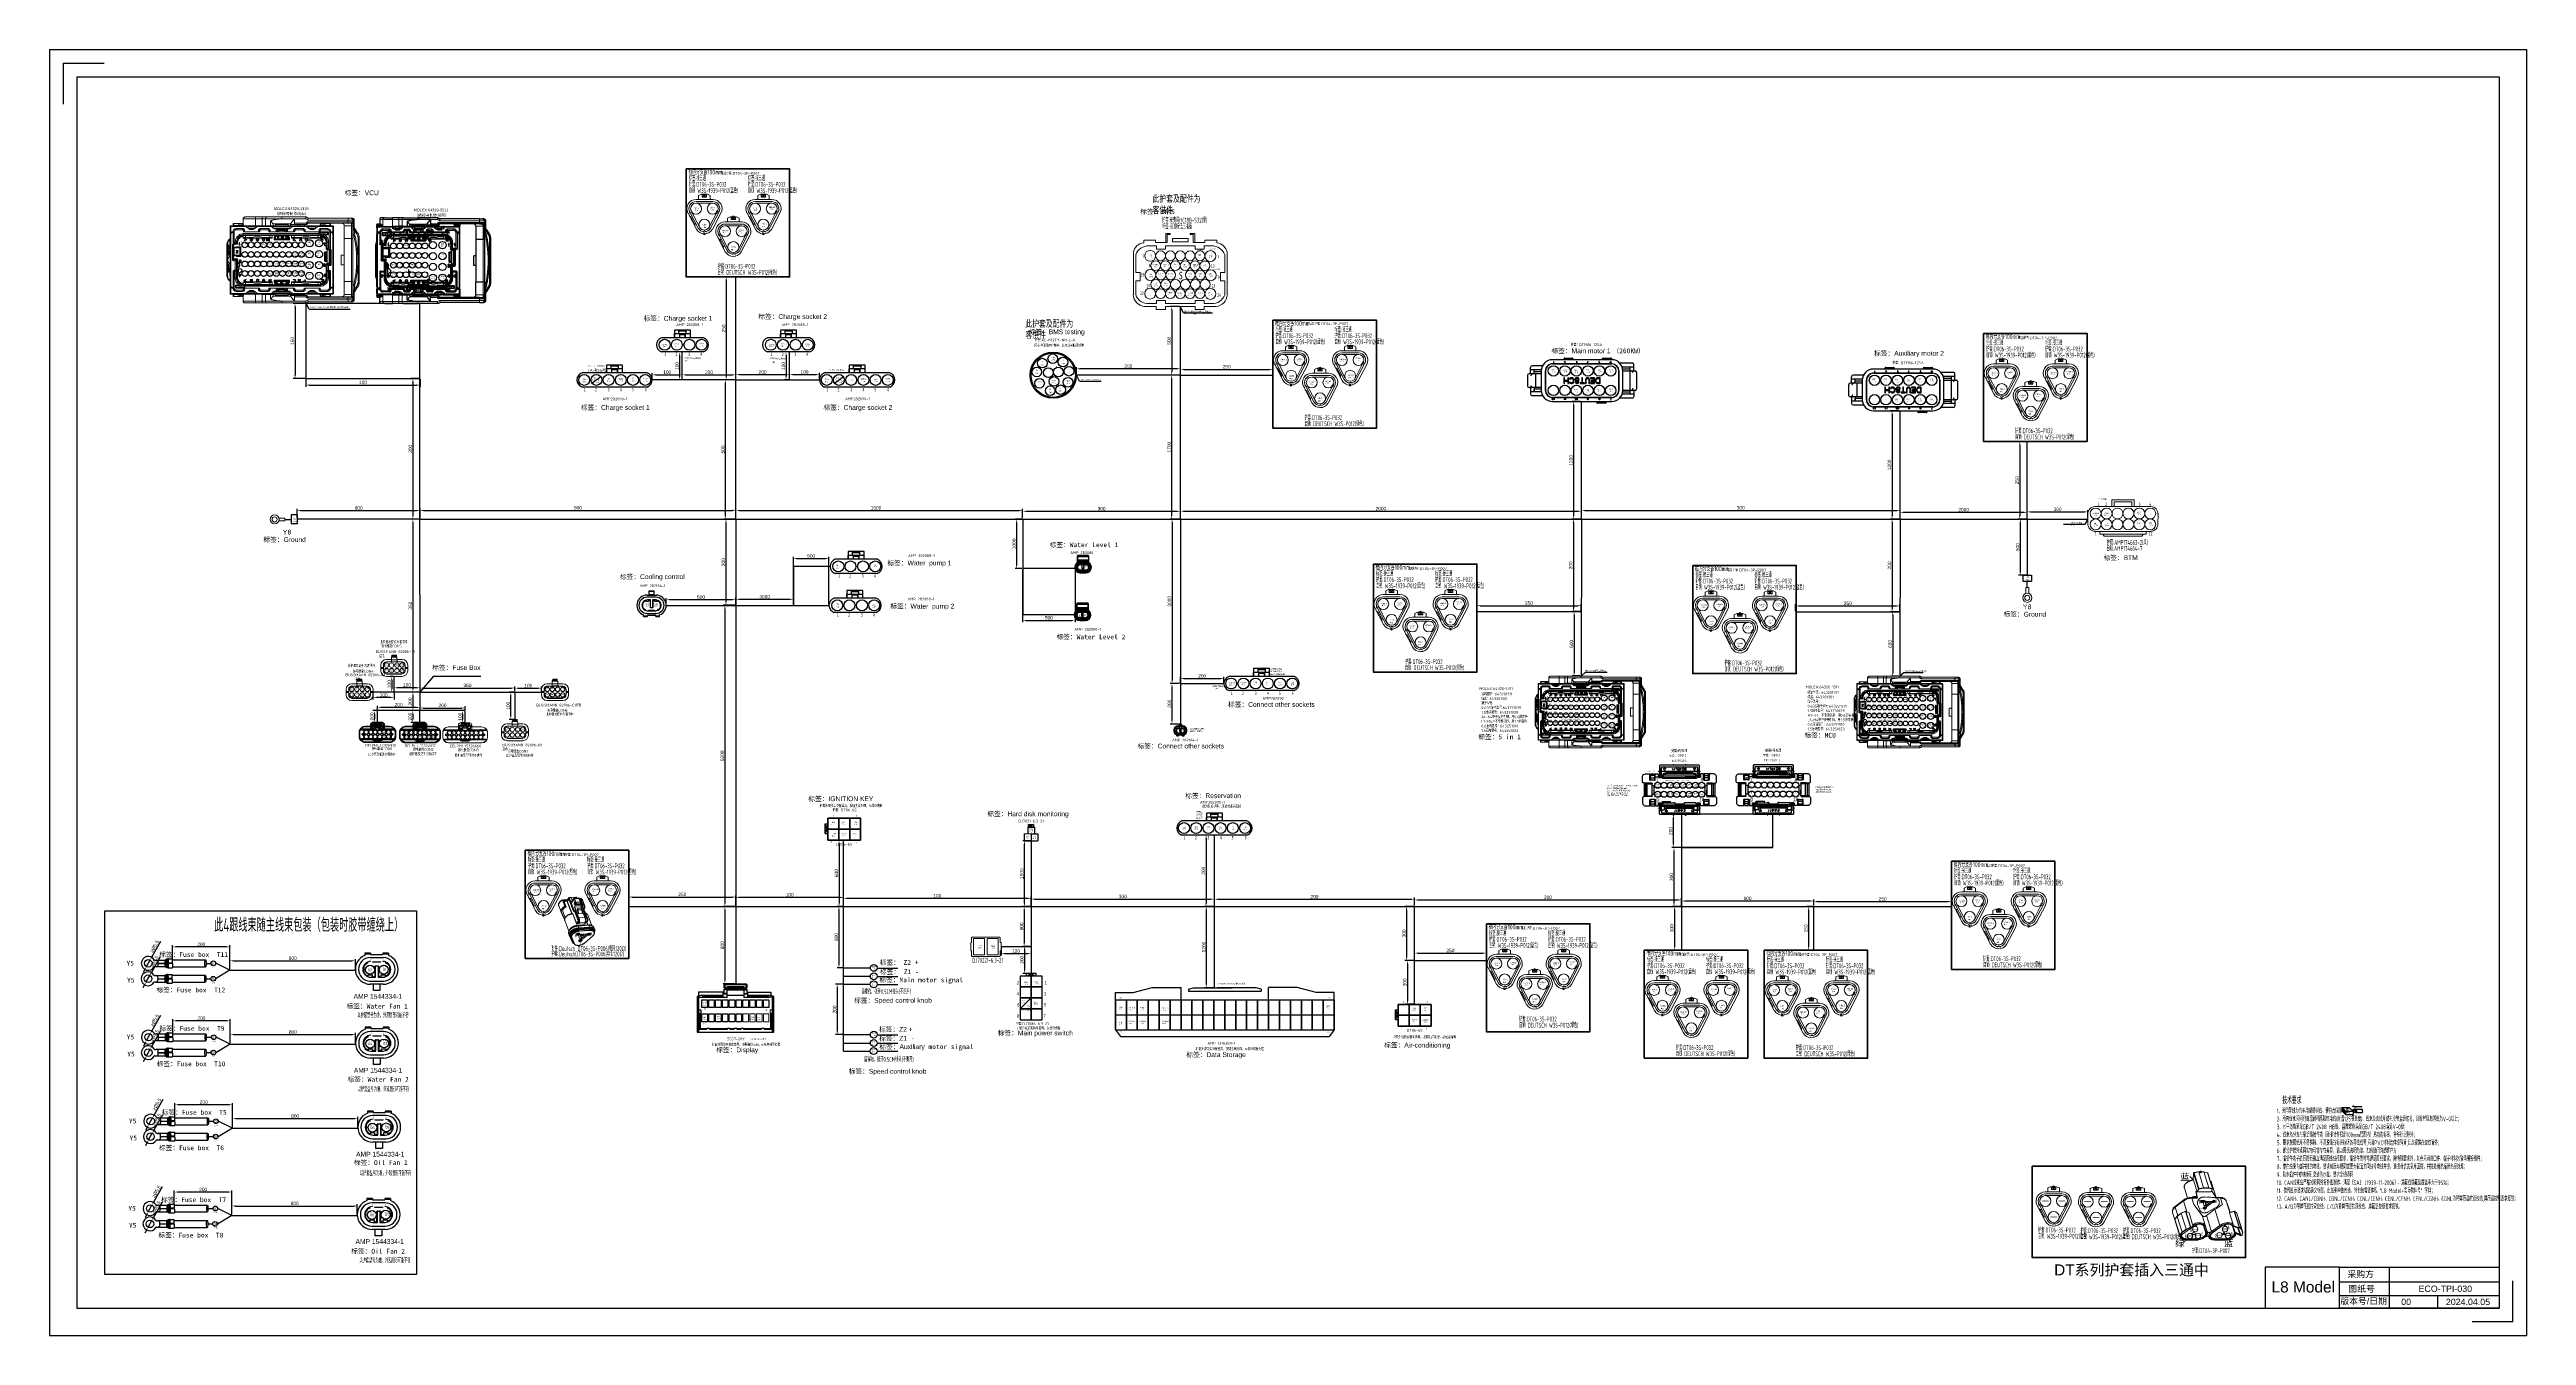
# Model space of a CAD drawing. Header units: millimetres. Extents: x 62 to 1873, y 998 to 1938.
import ezdxf
from ezdxf.enums import TextEntityAlignment as Align

# ---------------------------------------------------------------- set-up
doc = ezdxf.new("R2010")
doc.units = ezdxf.units.MM
doc.linetypes.add('ACAD_ISO02W100', pattern=[15, 12, -3])
doc.linetypes.add('ACISOTGB', pattern=[9, 4, -1, 1, -1, 1, -1])
for name, color, linetype, lineweight in [('1轮廓实线层', 7, 'Continuous', 50), ('AM60', 3, 'Continuous', 25), ('AM_6', 3, 'Continuous', 25), ('护套层', 3, 'Continuous', 0), ('线号层', 6, 'Continuous', 0)]:
    doc.layers.add(name, color=color, linetype=linetype, lineweight=lineweight)
for name, color, linetype in [('A-墙', 7, 'Continuous'), ('am6', 3, 'Continuous'), ('孔名层', 1, 'Continuous'), ('标题栏', 7, 'Continuous'), ('线色线径', 1, 'Continuous')]:
    doc.layers.add(name, color=color, linetype=linetype)
doc.styles.add('FST', font='', dxfattribs={"width": 0.67})
doc.styles.add('ISO Proportional', font='isocp.shx', dxfattribs={"bigfont": 'gbcbig.shx'})
doc.styles.get("Standard").update_dxf_attribs({"font": 'arial.ttf'})
doc.styles.add('TH_GBDIM', font='gbenor.shx', dxfattribs={"width": 0.8, "bigfont": 'gbcbig.shx'})
doc.styles.add('ZTCAD', font='', dxfattribs={"height": 2.5, "bigfont": 'gbcbig.shx'})
doc.styles.add('孔名字体', font='', dxfattribs={"height": 5, "bigfont": 'gbcbig.shx'})
doc.styles.add('技术要求及剖视用', font='gbenor.shx', dxfattribs={"width": 0.7, "bigfont": 'gbcbig.shx'})
doc.styles.get('FST').set_extended_font_data('FangSong_GB2312')
doc.styles.get('ZTCAD').set_extended_font_data('Microsoft YaHei')
doc.styles.get('孔名字体').set_extended_font_data('Microsoft YaHei')
doc.dimstyles.new('ISO-25', dxfattribs={"dimtxt": 2.5, "dimasz": 2.5, "dimexe": 1.25, "dimexo": 0.625, "dimtad": 1, "dimtxsty": 'Standard', "dimcen": 2.5, "dimadec": 0, "dimazin": 0, "dimtfac": 1, "dimtmove": 0, "dimatfit": 3, "dimfxl": 1, "dimarcsym": 0})

# ---------------------------------------------------------------- blocks, each defined once
blk = doc.blocks.new('A$C51DB6593')
at = {"layer": 'AM60', "linetype": 'Continuous'}
for p, q in [((4.15, 7.08), (4.15, 8.52)), ((4.15, 8.52), (5.65, 8.52)), ((4.15, 8.35), (5.65, 8.35)), ((5.65, 8.52), (5.65, 7.08)), ((1.92, 4.35), (1.92, 3.09)), ((2.2, 0), (2.2, 0.49)), ((2.2, 0.23), (3.5, 0.23)), ((2.2, 0), (3.5, 0)), ((2.77, 2.28), (2.77, 2.03)), ((2.95, 4.93), (2.95, 5.23)), ((3.85, 4.93), (2.95, 4.93)), ((6.42, 6.35), (3.37, 6.35)), ((3.37, 1), (6.42, 1)), ((3.4, 7.08), (6.4, 7.08)), ((4.6, 5.48), (3.5, 5.48)), ((3.5, 1.88), (6.3, 1.88)), ((6.3, 0.28), (3.5, 0.28)), ((3.5, 0), (3.5, 0.28)), ((3.85, 5.38), (3.85, 4.93)), ((4.4, 5.38), (3.85, 5.38)), ((4.02, 2.03), (5.77, 2.03)), ((4.02, 1.88), (4.02, 2.03)), ((5.65, 7.18), (4.15, 7.18)), ((4.4, 5.23), (4.4, 5.38)), ((4.5, 5.23), (4.4, 5.23)), ((4.5, 2.98), (4.5, 5.23)), ((4.6, 2.98), (4.6, 5.48)), ((5.2, 2.88), (4.6, 2.88)), ((5.2, 5.48), (5.2, 2.98)), ((6.3, 5.48), (5.2, 5.48)), ((5.3, 5.23), (5.3, 2.98)), ((5.4, 5.23), (5.3, 5.23)), ((5.4, 5.38), (5.4, 5.23)), ((5.95, 5.38), (5.4, 5.38)), ((5.77, 2.03), (5.77, 1.88)), ((5.95, 4.93), (5.95, 5.38)), ((6.85, 4.93), (5.95, 4.93)), ((6.3, 0), (6.3, 0.28)), ((6.3, 0.23), (7.6, 0.23)), ((6.3, 0), (7.6, 0)), ((6.85, 5.23), (6.85, 4.93)), ((7.02, 2.03), (7.02, 2.28)), ((7.6, 0), (7.6, 0.49)), ((7.87, 3.09), (7.87, 4.35))]:
    blk.add_line(p, q, dxfattribs=at)
for centre, radius, start, end in [((3.4, 3.68), 3.4, 90, 249.33268), ((3.37, 3.68), 2.67, 90, 270), ((3.5, 3.68), 1.8, 90, 270), ((3.4, 3.66), 1.62, 106.07665, 155.18837), ((3.4, 3.78), 1.62, 204.81163, 247.38014), ((4.6, 2.98), 0.1, 180, 270), ((4.7, 2.98), 0.1, 180, 270), ((5.1, 2.98), 0.1, 270, 0), ((5.2, 2.98), 0.1, 270, 0), ((6.3, 3.68), 1.8, 270, 90), ((6.4, 3.68), 3.4, 290.66732, 90), ((6.42, 3.68), 2.67, 270, 90), ((6.4, 3.66), 1.62, 24.81163, 73.92335), ((6.4, 3.78), 1.62, 292.61986, 335.18837)]:
    blk.add_arc(centre, radius, start, end, dxfattribs=at)
at = {"layer": 'AM60', "color": 1, "lineweight": 5}
for s, p in [('1', (3.21, 1.28)), ('2', (6.14, 1.29))]:
    blk.add_text(s, height=0.25, dxfattribs=at).set_placement(p)
blk = doc.blocks.new('*U10')
blk.add_circle((0, 0), 2.12)
blk = doc.blocks.new('*U11')
at = {"layer": 'AM_6', "color": 0, "linetype": 'ByBlock', "lineweight": -2, "transparency": 16777216}
for p in [(0, 21), (4.6, 21), (9.2, 21), (13.8, 21), (18.4, 21), (23, 21), (27.6, 21), (32.2, 21), (36.8, 21), (41.4, 21), (0, 14), (0, 7), (0, 0), (4.6, 14), (4.6, 7), (4.6, 0), (9.2, 14), (9.2, 7), (9.2, 0), (13.8, 14), (13.8, 7), (13.8, 0), (18.4, 14), (18.4, 7), (18.4, 0), (23, 14), (23, 7), (23, 0), (27.6, 14), (27.6, 7), (27.6, 0), (32.2, 14), (32.2, 7), (32.2, 0), (36.8, 14), (36.8, 7), (36.8, 0), (41.4, 14), (41.4, 7), (41.4, 0)]:
    blk.add_blockref('*U10', p, dxfattribs=at)
blk = doc.blocks.new('*U12')
blk.add_circle((0, 0), 2.64)
blk = doc.blocks.new('*U13')
at = {"layer": 'AM_6', "color": 0, "linetype": 'ByBlock', "lineweight": -2, "transparency": 16777216}
for p in [(0, 23.8), (0, 15.8), (7, 23.8), (7, 15.8), (0, 7.9), (0, 0), (7, 7.9), (7, 0)]:
    blk.add_blockref('*U12', p, dxfattribs=at)
blk = doc.blocks.new('A$C7FD7605A')
at = {"layer": 'AM_6', "lineweight": 9}
for points in [[(2.9, 56.4), (2.7, 56.4), (2.5, 56.2), (2.4, 56.1), (2.4, 55.9)], [(2.4, 55.9), (2.4, 50.5)], [(2.9, 56.4), (14.4, 56.4)], [(6.8, 54.4), (6.4, 54.3), (5.9, 54.2), (5.5, 54), (5.2, 53.7), (4.9, 53.4), (4.7, 53), (4.6, 52.5), (4.5, 52.1)], [(4.9, 58.1), (4.9, 58.1), (4.9, 58.1), (4.8, 58.1), (4.8, 58.1), (4.8, 58), (4.7, 58), (4.7, 57.9), (4.6, 57.9), (4.6, 57.9), (4.6, 57.8), (4.6, 57.7)], [(4.6, 57.7), (4.6, 56.4)], [(5.2, 56.6), (5.1, 56.6), (5, 56.6), (4.9, 56.6), (4.9, 56.5), (4.8, 56.5), (4.7, 56.5), (4.7, 56.4)], [(4.9, 58.1), (5, 58.1), (5.1, 58.1), (5.1, 58.1), (5.2, 58.1)], [(5.1, 56.4), (5.2, 56.4), (5.2, 56.5), (5.2, 56.5), (5.2, 56.6)], [(5.2, 58.1), (7.5, 58.1)], [(11.5, 54.4), (6.8, 54.4)], [(7.5, 58.1), (7.6, 58.1), (7.6, 58.1), (7.7, 58.1), (7.7, 58.1)], [(9.6, 57.6), (9.5, 57.6), (9.3, 57.6), (9.2, 57.6), (9.1, 57.6), (8.9, 57.6), (8.8, 57.7), (8.7, 57.7), (8.5, 57.8), (8.3, 57.9), (8.1, 57.9), (7.9, 58), (7.7, 58.1)], [(9.7, 58.1), (9.5, 58.1), (9.3, 58.1), (9.1, 58.1), (8.9, 58.1), (8.7, 58.1), (8.4, 58.1), (8.2, 58.1), (8, 58.1), (7.8, 58.1)], [(9.2, 57.6), (9.3, 57.6), (9.5, 57.6), (9.5, 57.6), (9.6, 57.6), (9.6, 57.6), (9.7, 57.6), (9.8, 57.6), (9.8, 57.6), (9.9, 57.6), (9.9, 57.6), (10, 57.6), (10.1, 57.6), (10.1, 57.6), (10.2, 57.6), (10.3, 57.6), (10.3, 57.6), (10.4, 57.6), (10.4, 57.6), (10.6, 57.6), (10.6, 57.7), (10.7, 57.7), (10.8, 57.7), (10.9, 57.7), (10.9, 57.8), (11, 57.8), (11, 57.9), (11.1, 57.9), (11.2, 57.9), (11.2, 57.9), (11.2, 58), (11.3, 58), (11.3, 58.1), (11.3, 58.1), (11.3, 58.1)], [(9.5, 57.6), (9.6, 57.6), (9.8, 57.6), (10, 57.6), (10.1, 57.7), (10.3, 57.7), (10.4, 57.8), (10.5, 57.8), (10.6, 57.9), (10.7, 57.9), (10.7, 57.9), (10.8, 58), (10.9, 58), (10.9, 58.1)], [(10.7, 58), (10.6, 57.9), (10.4, 57.7), (10.1, 57.7), (9.9, 57.6), (9.7, 57.6), (9.5, 57.6)], [(9.8, 57.6), (9.7, 57.6), (9.6, 57.6)], [(9.8, 57.8), (9.8, 57.9), (9.8, 57.9), (9.8, 58), (9.8, 58.1), (9.7, 58.1)], [(10.2, 57.7), (10.2, 57.7), (10.1, 57.8), (10.1, 57.9), (10.1, 57.9), (9.9, 58), (9.9, 58.1), (9.8, 58.1), (9.7, 58.1)], [(9.8, 57.8), (9.8, 57.7), (9.8, 57.6)], [(9.8, 57.8), (9.8, 57.8), (9.9, 57.8), (9.9, 57.8), (10, 57.8), (10.1, 57.8), (10.1, 57.7), (10.2, 57.7)], [(10.7, 58), (10.8, 58), (10.9, 58), (10.9, 58.1)], [(11, 58.1), (11, 58.1), (10.9, 58.1), (10.9, 58.1)], [(11, 58.1), (11.3, 58.1)], [(11.3, 58.1), (11.4, 58.1)], [(11.4, 58.1), (11.5, 58.1), (11.5, 58.1), (11.5, 58.1)], [(11.4, 58.1), (11.5, 58.1)], [(11.5, 58.1), (11.5, 58), (11.5, 57.9)], [(11.5, 58.1), (11.6, 58.1)], [(11.6, 58.1), (11.5, 58.1), (11.5, 58.1)], [(13, 52.9), (13, 53.2), (12.9, 53.5), (12.7, 53.7), (12.6, 54), (12.3, 54.1), (12.1, 54.3), (11.8, 54.4), (11.5, 54.4)], [(11.6, 58.1), (11.7, 58.1), (11.7, 58), (11.7, 58), (11.7, 57.9), (11.8, 57.9), (11.8, 57.9)], [(12.5, 56.5), (12.1, 57.2), (11.8, 57.9)], [(13.4, 62.9), (13.1, 62.8), (12.8, 62.8), (12.6, 62.6), (12.3, 62.4), (12.2, 62.2), (12, 62), (11.9, 61.7), (11.9, 61.4)], [(11.9, 61.4), (11.9, 57.6)], [(12.1, 56.6), (12.2, 56.5), (12.2, 56.5), (12.3, 56.4), (12.3, 56.4), (12.4, 56.4)], [(12.1, 56.6), (12.2, 56.6), (12.3, 56.6), (12.3, 56.5), (12.4, 56.5), (12.5, 56.5)], [(12.5, 56.3), (12.5, 56.4), (12.5, 56.5)], [(20.9, 62.9), (20.6, 62.9), (20.3, 62.9), (19.9, 62.9), (19.6, 62.9), (19.2, 62.9), (18.9, 62.9), (18.6, 62.9), (18.2, 62.9), (17.9, 62.9), (17.6, 62.9), (17.3, 62.9), (17, 62.9), (16.7, 62.9), (16.5, 62.9), (16.2, 62.9), (15.9, 62.9), (15.7, 62.9), (15.4, 62.9), (15.2, 62.9), (15, 62.9), (14.8, 62.9), (14.6, 62.9), (14.4, 62.9), (14.3, 62.9), (14.1, 62.9), (14, 62.9), (13.9, 62.9), (13.7, 62.9), (13.6, 62.9), (13.5, 62.9), (13.5, 62.9), (13.4, 62.9), (13.4, 62.9)], [(15.4, 55.9), (15.4, 55.9), (15.3, 56), (15.3, 56), (15.3, 56.1), (15.2, 56.2), (15.1, 56.2), (15.1, 56.2), (15, 56.3), (14.9, 56.3), (14.8, 56.3), (14.6, 56.3), (14.5, 56.3), (14.4, 56.4)], [(21.7, 56.4), (14.4, 56.4)], [(14.4, 55.2), (14.4, 56.4)], [(15.3, 54.7), (14.4, 55.2)], [(15.3, 54.7), (15.3, 54.8), (15.4, 54.8)], [(15.3, 54.7), (15.4, 54.6), (15.5, 54.6), (15.6, 54.5), (15.7, 54.5), (15.7, 54.5), (15.8, 54.4), (15.9, 54.4), (15.9, 54.3), (16, 54.3)], [(15.4, 54.8), (15.4, 55.9)], [(20.1, 54.3), (20.1, 54.3), (20.2, 54.4), (20.3, 54.5), (20.4, 54.5), (20.4, 54.5), (20.6, 54.6), (20.6, 54.6), (20.7, 54.7)], [(21.7, 56.4), (21.5, 56.3), (21.4, 56.3), (21.3, 56.3), (21.2, 56.3), (21.1, 56.3), (21, 56.2), (20.9, 56.2), (20.9, 56.2), (20.8, 56.1), (20.7, 56), (20.7, 56), (20.7, 55.9), (20.7, 55.9)], [(20.7, 55.9), (20.7, 54.8)], [(21.7, 55.2), (20.7, 54.7)], [(20.7, 54.8), (20.7, 54.8), (20.7, 54.7)], [(20.9, 62.9), (25.9, 62.9)], [(21.7, 56.4), (33, 56.4)], [(21.7, 55.2), (21.7, 56.4)], [(24.5, 54.4), (24.2, 54.4), (24, 54.3), (23.7, 54.1), (23.5, 54), (23.3, 53.7), (23.2, 53.5), (23.1, 53.2), (23.1, 52.9)], [(30.1, 54.4), (24.5, 54.4)], [(29.2, 62.9), (29, 62.9), (28.8, 62.9), (28.6, 62.9), (28.3, 62.9), (28.1, 62.9), (27.8, 62.9), (27.5, 62.9), (27.3, 62.9), (27, 62.9), (26.7, 62.9), (26.4, 62.9), (26.2, 62.9), (25.9, 62.9)], [(28.3, 56.5), (28.1, 56.5), (27.9, 56.5), (27.7, 56.5), (27.5, 56.5), (27.3, 56.5), (27, 56.5), (26.8, 56.5), (26.6, 56.5), (26.4, 56.5), (26.1, 56.5), (25.9, 56.5)], [(27.6, 56.4), (27.6, 56.5)], [(28.3, 56.5), (28.7, 56.5), (29.1, 56.5), (29.6, 56.5), (30, 56.5), (30.5, 56.5), (31, 56.5), (31.5, 56.5), (32, 56.5)], [(29.2, 62.9), (29.6, 62.9), (30, 62.9), (30.4, 62.9), (30.8, 62.9), (31.2, 62.9), (31.6, 62.9), (32, 62.9), (32.5, 62.9), (33, 62.9), (33.4, 62.9), (33.9, 62.9), (34.4, 62.9), (34.8, 62.9), (35.3, 62.9), (35.8, 62.9), (36.2, 62.9), (36.7, 62.9), (37.2, 62.9), (37.7, 62.9), (38.2, 62.9), (38.7, 62.9), (39.2, 62.9), (39.7, 62.9), (40.2, 62.9)], [(31.6, 52.9), (31.5, 53.2), (31.4, 53.5), (31.3, 53.7), (31.1, 54), (30.9, 54.1), (30.6, 54.3), (30.4, 54.4), (30.1, 54.4)], [(40.2, 61.4), (39.7, 61.4), (39.2, 61.4), (38.8, 61.4), (38.3, 61.4), (37.8, 61.3), (37.3, 61.3), (36.9, 61.2), (36.4, 61.2), (35.9, 61.1), (35.5, 61), (35, 60.9), (34.6, 60.8), (34.1, 60.7), (33.7, 60.6), (33.3, 60.5), (32.8, 60.4), (32.4, 60.2), (32, 60.1)], [(33.9, 57.8), (32, 60.1)], [(32, 60.1), (32, 56.5)], [(32, 56.4), (32, 56.5), (32, 56.5)], [(32, 56.5), (33.9, 56.5)], [(33, 56.5), (32.9, 56.5), (32.8, 56.5), (32.8, 56.4), (32.8, 56.4)], [(33, 56.4), (33.1, 56.3), (33.2, 56.3), (33.3, 56.3), (33.4, 56.3), (33.5, 56.3), (33.6, 56.2), (33.7, 56.2), (33.7, 56.2), (33.8, 56.1), (33.9, 56), (33.9, 56), (33.9, 55.9), (33.9, 55.9)], [(33, 56.4), (47.4, 56.4)], [(33, 55.2), (33, 56.4)], [(33.9, 54.7), (33, 55.2)], [(46.5, 57.8), (33.9, 57.8)], [(33.9, 56.5), (33.9, 57.8)], [(35.5, 56.5), (35.3, 56.5), (35.1, 56.5), (34.9, 56.5), (34.8, 56.5), (34.6, 56.5), (34.5, 56.5), (34.4, 56.5), (34.2, 56.5), (34.2, 56.5), (34, 56.5), (34, 56.5), (33.9, 56.5), (33.9, 56.5)], [(33.9, 54.8), (33.9, 55.9)], [(33.9, 54.8), (33.9, 54.8), (33.9, 54.7)], [(33.9, 54.7), (34, 54.6), (34, 54.6), (34.2, 54.5), (34.2, 54.5), (34.3, 54.5), (34.4, 54.4), (34.5, 54.3), (34.5, 54.3)], [(44.9, 57.4), (44.7, 57.4), (44.5, 57.4), (44.3, 57.4), (44.1, 57.4), (43.9, 57.4), (43.6, 57.4), (43.4, 57.4), (43.1, 57.4), (42.8, 57.4), (42.6, 57.4), (42.4, 57.4), (42, 57.4), (41.8, 57.4), (41.5, 57.4), (41.2, 57.4), (40.9, 57.4), (40.6, 57.4), (40.3, 57.4), (40, 57.4), (39.7, 57.4), (39.5, 57.4), (39.2, 57.4), (38.9, 57.4), (38.6, 57.4), (38.3, 57.4), (38, 57.4), (37.8, 57.4), (37.5, 57.4), (37.2, 57.4), (37, 57.4), (36.7, 57.4), (36.5, 57.4), (36.3, 57.4), (36.1, 57.4), (35.9, 57.4), (35.7, 57.4), (35.5, 57.4)], [(35.5, 56.4), (35.5, 57.4)], [(35.9, 57.8), (35.9, 57.4)], [(40.2, 62.9), (57.9, 62.9)], [(40.2, 61.4), (49.5, 61.4)], [(44.5, 57.4), (44.5, 57.8)], [(44.9, 56.4), (44.9, 57.4)], [(46.5, 56.5), (46.4, 56.5), (46.4, 56.5), (46.3, 56.5), (46.2, 56.5), (46.1, 56.5), (46, 56.5), (45.9, 56.5), (45.8, 56.5), (45.6, 56.5), (45.5, 56.5), (45.3, 56.5), (45.1, 56.5), (44.9, 56.5)], [(46.5, 54.7), (46.4, 54.6), (46.3, 54.6), (46.2, 54.5), (46.1, 54.5), (46.1, 54.5), (46, 54.4), (45.9, 54.4), (45.9, 54.3), (45.8, 54.3)], [(46.4, 55.9), (46.4, 55.9), (46.5, 56), (46.5, 56), (46.6, 56.1), (46.6, 56.2), (46.7, 56.2), (46.7, 56.2), (46.9, 56.3), (46.9, 56.3), (47, 56.3), (47.2, 56.3), (47.3, 56.3), (47.4, 56.4)], [(46.4, 55.9), (46.4, 54.8)], [(46.5, 54.7), (46.5, 54.8), (46.4, 54.8)], [(49.5, 61.4), (46.5, 57.8)], [(46.5, 57.4), (46.5, 57.8)], [(49.1, 57.4), (46.5, 57.4)], [(46.5, 56.5), (46.5, 57.4)], [(46.5, 56.5), (51.9, 56.5)], [(47.4, 55.2), (46.5, 54.7)], [(58.8, 56.4), (47.4, 56.4)], [(47.4, 55.2), (47.4, 56.4)], [(50.3, 54.4), (50, 54.4), (49.7, 54.3), (49.5, 54.1), (49.3, 54), (49.1, 53.7), (48.9, 53.5), (48.8, 53.2), (48.8, 52.9)], [(49.1, 57.4), (49.1, 57.4), (49.2, 57.5), (49.2, 57.5), (49.3, 57.6), (49.4, 57.6), (49.4, 57.7), (49.4, 57.7), (49.5, 57.9), (49.5, 57.9), (49.5, 58.1), (49.5, 58.1), (49.5, 58.2), (49.5, 58.4)], [(58.6, 57.4), (49.1, 57.4)], [(49.5, 61.4), (49.5, 58.4)], [(50.3, 54.4), (55.8, 54.4)], [(53.3, 56.5), (53.2, 56.5), (53.1, 56.5), (53, 56.5), (52.8, 56.5), (52.7, 56.5), (52.5, 56.5), (52.4, 56.5), (52.2, 56.5), (52.1, 56.5), (51.9, 56.5)], [(56.7, 56.5), (56.7, 56.5), (56.6, 56.5), (56.6, 56.5), (56.5, 56.5), (56.4, 56.5), (56.3, 56.5), (56.1, 56.5), (56, 56.5), (55.9, 56.5), (55.7, 56.5), (55.5, 56.5), (55.3, 56.5), (55.1, 56.5), (54.9, 56.5), (54.7, 56.5), (54.4, 56.5), (54.2, 56.5), (53.9, 56.5), (53.6, 56.5), (53.3, 56.5)], [(57.3, 52.9), (57.3, 53.2), (57.2, 53.5), (57, 53.7), (56.9, 54), (56.6, 54.1), (56.4, 54.3), (56.1, 54.4), (55.8, 54.4)], [(56.7, 57.4), (56.7, 56.5)], [(57.9, 62.9), (57.9, 62.8), (57.9, 62.8), (57.9, 62.8), (57.9, 62.7), (57.9, 62.6), (57.8, 62.5), (57.8, 62.4), (57.7, 62.3), (57.7, 62.2), (57.7, 62.1), (57.7, 62), (57.6, 61.8), (57.6, 61.7), (57.5, 61.5), (57.5, 61.4)], [(57.9, 62.9), (59.4, 62)], [(58.6, 57.4), (58.5, 57.4), (58.5, 57.5), (58.5, 57.6), (58.4, 57.6), (58.3, 57.7), (58.3, 57.7), (58.3, 57.7), (58.3, 57.8), (58.2, 57.9), (58.2, 57.9), (58.2, 58), (58.1, 58.1), (58, 58.1), (58, 58.2), (58, 58.2), (58, 58.2), (58, 58.3), (57.9, 58.3), (57.9, 58.4)], [(59.4, 58.4), (59.3, 58.3), (59.1, 58.3), (59, 58.2), (58.8, 58.1), (58.7, 57.9), (58.6, 57.8), (58.6, 57.6), (58.6, 57.4)], [(59.7, 55.9), (59.7, 55.9), (59.6, 56), (59.6, 56), (59.6, 56.1), (59.5, 56.2), (59.4, 56.2), (59.4, 56.2), (59.3, 56.3), (59.2, 56.3), (59.1, 56.3), (58.9, 56.3), (58.8, 56.3), (58.8, 56.4)], [(66, 56.4), (58.8, 56.4)], [(58.8, 55.2), (58.8, 56.4)], [(58.8, 55.2), (59.6, 54.7)], [(59.4, 62), (59.4, 61.9), (59.4, 61.8), (59.4, 61.8), (59.4, 61.7), (59.4, 61.7), (59.3, 61.5), (59.3, 61.4), (59.3, 61.4), (59.3, 61.2), (59.2, 61), (59.2, 60.9), (59.1, 60.8), (59.1, 60.7), (59.1, 60.5)], [(88.7, 62), (59.4, 62)], [(88.5, 58.4), (59.4, 58.4)], [(59.6, 54.7), (59.7, 54.8), (59.7, 54.8)], [(60.3, 54.3), (60.2, 54.3), (60.2, 54.4), (60.1, 54.5), (60, 54.5), (59.9, 54.5), (59.8, 54.6), (59.7, 54.6), (59.6, 54.7)], [(59.7, 55.9), (59.7, 54.8)], [(64.4, 54.3), (64.4, 54.3), (64.5, 54.4), (64.6, 54.4), (64.6, 54.5), (64.7, 54.5), (64.7, 54.5), (64.9, 54.6), (64.9, 54.6), (65, 54.7)], [(66, 56.4), (65.8, 56.3), (65.7, 56.3), (65.6, 56.3), (65.5, 56.3), (65.4, 56.3), (65.3, 56.2), (65.2, 56.2), (65.2, 56.2), (65.1, 56.1), (65, 56), (65, 56), (65, 55.9), (65, 55.9)], [(65, 54.8), (65, 55.9)], [(66, 55.2), (65, 54.7)], [(65, 54.8), (65, 54.8), (65, 54.7)], [(77.4, 56.4), (66, 56.4)], [(66, 55.2), (66, 56.4)], [(68.8, 54.4), (68.5, 54.4), (68.3, 54.3), (68, 54.1), (67.8, 54), (67.6, 53.7), (67.5, 53.5), (67.4, 53.2), (67.4, 52.9)], [(68.6, 57.9), (68.3, 57.1), (67.9, 56.5)], [(67.9, 56.5), (68, 56.5), (68, 56.5), (68.1, 56.6), (68.2, 56.6), (68.2, 56.6)], [(67.9, 56.5), (67.9, 56.4)], [(68.2, 56.6), (68.2, 56.5), (68.1, 56.4), (68, 56.4)], [(68.6, 57.9), (68.6, 57.9), (68.6, 57.9), (68.6, 58), (68.7, 58), (68.7, 58.1), (68.8, 58.1)], [(68.8, 58.1), (68.8, 58.1)], [(68.8, 58.1), (68.8, 58), (68.8, 57.9)], [(69, 58.1), (68.9, 58.1), (68.9, 58.1), (68.8, 58.1)], [(69, 58.1), (68.9, 58.1), (68.8, 58.1), (68.8, 58.1)], [(68.8, 54.4), (73.5, 54.4)], [(69, 58.1), (69, 58.1)], [(70.8, 57.6), (70.7, 57.6), (70.7, 57.6), (70.6, 57.6), (70.5, 57.6), (70.5, 57.6), (70.4, 57.6), (70.4, 57.6), (70.3, 57.6), (70.2, 57.6), (70.2, 57.6), (70.1, 57.6), (70.1, 57.6), (70, 57.6), (69.9, 57.6), (69.8, 57.6), (69.7, 57.7), (69.6, 57.7), (69.6, 57.7), (69.5, 57.7), (69.4, 57.8), (69.4, 57.8), (69.3, 57.9), (69.3, 57.9), (69.2, 57.9), (69.1, 57.9), (69.1, 58), (69.1, 58), (69.1, 58.1), (69, 58.1), (69, 58.1)], [(69.3, 58.1), (69, 58.1)], [(69.3, 58.1), (69.4, 58.1), (69.4, 58.1), (69.5, 58.1)], [(69.9, 58), (69.8, 58.1), (69.7, 58.2), (69.6, 58.3), (69.4, 58.4)], [(70.8, 57.6), (70.8, 57.6), (70.6, 57.6), (70.4, 57.6), (70.2, 57.7), (70.1, 57.7), (69.9, 57.8), (69.9, 57.8), (69.8, 57.9), (69.7, 57.9), (69.6, 57.9), (69.6, 58), (69.5, 58), (69.5, 58.1)], [(69.5, 58.1), (69.5, 58), (69.6, 58), (69.6, 58)], [(70.9, 57.6), (70.7, 57.6), (70.5, 57.6), (70.2, 57.7), (70, 57.7), (69.8, 57.9), (69.6, 58)], [(69.9, 58), (69.9, 57.9), (69.9, 57.8)], [(70.8, 58), (70.7, 58.1), (70.7, 58.1), (70.6, 58.2), (70.5, 58.2), (70.5, 58.2), (70.5, 58.2), (70.4, 58.3), (70.4, 58.3), (70.3, 58.3), (70.2, 58.4), (70.2, 58.4), (70.1, 58.4), (70.1, 58.4), (70, 58.4)], [(70.8, 57.6), (70.7, 57.6), (70.5, 57.6)], [(72.7, 58.1), (72.4, 58), (72.2, 57.9), (72.1, 57.9), (71.9, 57.8), (71.7, 57.7), (71.6, 57.7), (71.5, 57.6), (71.3, 57.6), (71.2, 57.6), (71, 57.6), (70.9, 57.6), (70.8, 57.6)], [(70.8, 58), (71, 57.8), (71.2, 57.6)], [(72.7, 58.1), (72.7, 58.1), (72.7, 58.1), (72.7, 58.1), (72.8, 58.1), (72.9, 58.1)], [(73.6, 58.4), (73.5, 58.4), (73.5, 58.4), (73.4, 58.4), (73.4, 58.4), (73.3, 58.3), (73.2, 58.3), (73.2, 58.3), (73.2, 58.2), (73.1, 58.2), (73, 58.2), (73, 58.2), (73, 58.2), (72.9, 58.1), (72.9, 58.1)], [(72.9, 58.1), (75.2, 58.1)], [(75.8, 52.1), (75.8, 52.5), (75.7, 53), (75.5, 53.4), (75.2, 53.7), (74.8, 54), (74.4, 54.2), (74, 54.3), (73.5, 54.4)], [(74.2, 58.4), (74.1, 58.3), (73.9, 58.3), (73.8, 58.2), (73.7, 58.1)], [(75.4, 58.1), (75.4, 58.1), (75.3, 58.1), (75.2, 58.1), (75.2, 58.1)], [(75.2, 56.4), (75.2, 56.4), (75.2, 56.5), (75.2, 56.5), (75.2, 56.6)], [(75.7, 56.4), (75.7, 56.5), (75.6, 56.5), (75.5, 56.5), (75.4, 56.6), (75.4, 56.6), (75.2, 56.6), (75.2, 56.6)], [(75.7, 57.7), (75.7, 57.8), (75.7, 57.9), (75.7, 57.9), (75.7, 57.9), (75.7, 58), (75.6, 58), (75.6, 58.1), (75.5, 58.1), (75.5, 58.1), (75.4, 58.1), (75.4, 58.1)], [(75.7, 56.4), (75.7, 57.7)], [(78, 55.9), (77.9, 56.1), (77.8, 56.2), (77.7, 56.4), (77.4, 56.4)], [(78, 50.5), (78, 55.9)], [(85.9, 56.5), (85.9, 56.7), (85.8, 56.8), (85.8, 57), (85.7, 57.1), (85.7, 57.2), (85.7, 57.3), (85.6, 57.4), (85.6, 57.6), (85.4, 57.7), (85.4, 57.8), (85.2, 57.9), (85.2, 58), (85.1, 58.1), (84.9, 58.1), (84.8, 58.2), (84.7, 58.2), (84.6, 58.3), (84.5, 58.3), (84.3, 58.4), (84.2, 58.4), (84, 58.4)], [(85.9, 56.5), (85.9, 47.1)], [(88.7, 62), (88.7, 61.9), (88.7, 61.8), (88.7, 61.8), (88.7, 61.7), (88.7, 61.7), (88.7, 61.6), (88.7, 61.5), (88.7, 61.5), (88.7, 61.4), (88.7, 61.4), (88.7, 61.3), (88.7, 61.2), (88.7, 61.2), (88.7, 61.1), (88.6, 61), (88.6, 61), (88.6, 60.9), (88.6, 60.9), (88.6, 60.8), (88.6, 60.7), (88.6, 60.7), (88.6, 60.6), (88.6, 60.6), (88.5, 60.6), (88.5, 60.5)], [(88.5, 58.4), (88.5, 58.4), (88.5, 58.5), (88.5, 58.5), (88.5, 58.6), (88.5, 58.7), (88.5, 58.7), (88.5, 58.8), (88.5, 58.8), (88.5, 58.9), (88.5, 59), (88.5, 59), (88.5, 59.1), (88.5, 59.2), (88.5, 59.2), (88.5, 59.3)], [(88.5, 59.3), (88.8, 59.3), (89, 59.3), (89.2, 59.3), (89.4, 59.3), (89.6, 59.3), (89.8, 59.3), (90.1, 59.3), (90.3, 59.3), (90.4, 59.3), (90.6, 59.3), (90.8, 59.3), (91, 59.3), (91.2, 59.3), (91.3, 59.3), (91.5, 59.3), (91.6, 59.3)], [(88.5, 58.4), (88.8, 58.4), (89, 58.4), (89.2, 58.4), (89.4, 58.4), (89.6, 58.4), (89.8, 58.4), (89.9, 58.4), (90.1, 58.4), (90.3, 58.4), (90.4, 58.4), (90.5, 58.4), (90.6, 58.4), (90.7, 58.4), (90.9, 58.4)], [(88.7, 62), (88.8, 62), (89, 62), (89.2, 62), (89.4, 62), (89.5, 62), (89.7, 62), (89.8, 62), (90, 62), (90.1, 62), (90.3, 62), (90.4, 62), (90.4, 62), (90.5, 62), (90.6, 62), (90.6, 62), (90.7, 62)], [(92.1, 60.5), (92.1, 60.8), (92, 61.1), (91.9, 61.3), (91.7, 61.5), (91.5, 61.7), (91.2, 61.8), (91, 61.9), (90.7, 62)], [(90.7, 62), (91.2, 62)], [(90.9, 58.4), (90.9, 58.4), (91, 58.4), (91.2, 58.4), (91.2, 58.5), (91.3, 58.5), (91.4, 58.6), (91.5, 58.7), (91.5, 58.8), (91.5, 58.9), (91.6, 59), (91.6, 59.2), (91.6, 59.3)], [(90.9, 58.4), (91, 58.4), (91, 58.4), (91.1, 58.4)], [(91.1, 58.4), (91.2, 58.4), (91.3, 58.4), (91.3, 58.4), (91.5, 58.5), (91.6, 58.5), (91.7, 58.6), (91.7, 58.7), (91.8, 58.7), (91.8, 58.8), (91.9, 59), (91.9, 59), (92, 59.2), (92, 59.3)], [(91.1, 58.4), (91.2, 58.4), (91.2, 58.4), (91.2, 58.3), (91.2, 58.2)], [(93.2, 60.5), (93.2, 60.7), (93.2, 60.8), (93.2, 60.9), (93.1, 61), (93.1, 61.2), (93, 61.2), (92.9, 61.4), (92.8, 61.4), (92.8, 61.5), (92.7, 61.5), (92.6, 61.6), (92.5, 61.7), (92.4, 61.7), (92.4, 61.7), (92.3, 61.8), (92.1, 61.8), (92, 61.8), (91.8, 61.9), (91.7, 61.9), (91.5, 62), (91.3, 62), (91.2, 62)], [(92.3, 60.5), (92.3, 60.6), (92.3, 60.7), (92.3, 60.7), (92.3, 60.8), (92.3, 60.9), (92.3, 60.9), (92.3, 61), (92.3, 61.1), (92.2, 61.2), (92.2, 61.2), (92.1, 61.3), (92.1, 61.4), (92.1, 61.4), (92.1, 61.5), (92, 61.5), (92, 61.5), (92, 61.6), (91.9, 61.7), (91.8, 61.7), (91.8, 61.8), (91.7, 61.8), (91.7, 61.8), (91.6, 61.9), (91.5, 61.9), (91.5, 61.9), (91.4, 62), (91.3, 62), (91.3, 62), (91.2, 62)], [(91.2, 58.2), (91.3, 58.2), (91.5, 58.3), (91.6, 58.3), (91.7, 58.4), (91.8, 58.4), (91.9, 58.5), (92, 58.6), (92, 58.7), (92.1, 58.8), (92.1, 58.9), (92.1, 59), (92.1, 59.1)], [(91.2, 56.5), (91.2, 56.6), (91.2, 56.7), (91.2, 56.8), (91.2, 57), (91.2, 57.1), (91.2, 57.3), (91.2, 57.4), (91.2, 57.6), (91.2, 57.7), (91.2, 57.8), (91.2, 57.9), (91.2, 58), (91.2, 58.1), (91.2, 58.2), (91.2, 58.2)], [(91.6, 59.3), (91.8, 59.3), (91.9, 59.3), (92, 59.3)], [(92, 59.3), (92, 59.3), (92.1, 59.2), (92.1, 59.2), (92.1, 59.2), (92.1, 59.1)], [(92.1, 59.1), (92.1, 60.5)], [(92.1, 56.5), (92.1, 56.7), (92.1, 56.7), (92.1, 56.9), (92.1, 57.1), (92.1, 57.3), (92.1, 57.5), (92.1, 57.7), (92.1, 57.9), (92.1, 58.1), (92.1, 58.2), (92.1, 58.4), (92.1, 58.5), (92.1, 58.6), (92.1, 58.7), (92.1, 58.8), (92.1, 59), (92.1, 59), (92.1, 59.1)], [(92.1, 47), (92.1, 56.5)], [(92.1, 7.5), (92.6, 9), (93, 10.4), (93.4, 11.9), (93.7, 13.4), (94.1, 14.9), (94.3, 16.4), (94.6, 17.9), (94.9, 19.4), (95.1, 20.9), (95.3, 22.4), (95.4, 23.9), (95.5, 25.4), (95.6, 26.9), (95.7, 28.4), (95.7, 29.9), (95.8, 31.4), (95.7, 32.9), (95.7, 34.4), (95.6, 35.9), (95.5, 37.4), (95.4, 39), (95.3, 40.5), (95.1, 42), (94.9, 43.5), (94.6, 45), (94.3, 46.4), (94.1, 47.9), (93.7, 49.4), (93.4, 50.9), (93, 52.4), (92.6, 53.8), (92.1, 55.3)], [(93.2, 60.5), (93.2, 60.5), (93.1, 60.5), (93.1, 60.5), (92.9, 60.5), (92.9, 60.5), (92.8, 60.5), (92.7, 60.5), (92.6, 60.5), (92.4, 60.5), (92.3, 60.5)], [(93.2, 55.6), (93.2, 56), (93.2, 56.3), (93.2, 56.7), (93.2, 57), (93.2, 57.3), (93.2, 57.5), (93.2, 57.6), (93.2, 57.8), (93.2, 58.1), (93.2, 58.5), (93.2, 58.9), (93.2, 59.3), (93.2, 59.9), (93.2, 60.5)], [(93.8, 53.9), (93.7, 54.1), (93.6, 54.2), (93.5, 54.4), (93.4, 54.6), (93.4, 54.8), (93.3, 55.1), (93.2, 55.2), (93.2, 55.4), (93.2, 55.6)], [(2.4, 46.9), (1.9, 46.6), (1.4, 46.1), (1, 45.7), (0.6, 45.1), (0.4, 44.6), (0.2, 44), (0, 43.3), (0, 42.7)], [(0, 42.7), (0, 20.1)], [(1, 42.1), (0.9, 41.9)], [(0.9, 41.9), (0.9, 41.8)], [(0.9, 41.8), (0.9, 41.6)], [(0.9, 41.6), (0.9, 41.5)], [(0.9, 41.5), (1, 41.4)], [(1, 40.2), (0.9, 40.1)], [(0.9, 40.1), (0.9, 39.9)], [(0.9, 39.9), (0.9, 39.8)], [(0.9, 39.8), (0.9, 39.6)], [(0.9, 39.6), (1, 39.5)], [(1.2, 38.7), (0.9, 38.7)], [(0.9, 38.7), (0.9, 37.2)], [(0.9, 37.2), (2.4, 37.2)], [(1, 36.3), (0.9, 36.1)], [(1.1, 42.2), (1, 42.2)], [(1, 42.2), (1, 42.1)], [(1, 41.4), (1, 41.3)], [(1, 41.3), (1.1, 41.3)], [(1.1, 40.4), (1, 40.2)], [(1, 39.5), (1.1, 39.4)], [(1.2, 36.6), (1, 36.4)], [(1, 36.4), (1, 36.3)], [(1.2, 42.3), (1.1, 42.2)], [(1.1, 41.3), (1.2, 41.1)], [(1.3, 40.5), (1.1, 40.4)], [(1.1, 39.4), (1.3, 39.3)], [(1.3, 42.4), (1.2, 42.3)], [(1.2, 41.9), (1.3, 42.1)], [(1.2, 41.8), (1.2, 41.9)], [(1.2, 41.6), (1.2, 41.8)], [(1.2, 41.5), (1.2, 41.6)], [(1.3, 41.4), (1.2, 41.5)], [(1.2, 41.1), (1.3, 41.1)], [(1.2, 40.1), (1.3, 40.2)], [(1.2, 40), (1.2, 40.1)], [(1.2, 39.9), (1.2, 40)], [(1.2, 39.8), (1.2, 39.9)], [(1.2, 39.7), (1.2, 39.8)], [(1.2, 39.6), (1.2, 39.7)], [(1.3, 39.6), (1.2, 39.6)], [(1.2, 37.5), (1.2, 38.7)], [(1.8, 37.5), (1.2, 37.5)], [(1.4, 36.8), (1.2, 36.6)], [(1.2, 36.1), (1.3, 36.3)], [(1.5, 42.4), (1.3, 42.4)], [(1.3, 42.1), (1.4, 42.1)], [(1.4, 41.4), (1.3, 41.4)], [(1.3, 41.1), (1.5, 41.1)], [(1.4, 40.5), (1.3, 40.5)], [(1.3, 40.2), (1.4, 40.2)], [(1.4, 39.6), (1.3, 39.6)], [(1.3, 39.3), (1.4, 39.3)], [(1.3, 36.3), (1.4, 36.4)], [(1.3, 36.3), (1.3, 36.3)], [(1.4, 42.1), (1.5, 42.2)], [(1.5, 41.3), (1.4, 41.4)], [(1.5, 40.5), (1.4, 40.5)], [(1.4, 40.2), (1.5, 40.2)], [(1.5, 39.6), (1.4, 39.6)], [(1.4, 39.3), (1.5, 39.3)], [(1.5, 36.8), (1.4, 36.8)], [(1.4, 36.4), (1.5, 36.5)], [(1.6, 42.5), (1.5, 42.4)], [(1.5, 42.2), (1.8, 42.2)], [(1.8, 41.3), (1.5, 41.3)], [(1.5, 41.1), (1.6, 41)], [(1.6, 40.5), (1.5, 40.5)], [(1.5, 40.2), (1.6, 40.2)], [(1.5, 39.3), (1.5, 39.6)], [(1.5, 36.5), (1.5, 36.8)], [(1.9, 42.5), (1.6, 42.5)], [(1.6, 41), (1.9, 41)], [(1.8, 40.4), (1.6, 40.5)], [(1.6, 40.2), (1.7, 40.1)], [(1.7, 40.1), (2, 39.7)], [(2, 44.7), (1.8, 44.7)], [(1.8, 44.7), (2.3, 42.9)], [(1.8, 42.2), (2.1, 42.2)], [(2.1, 41.3), (1.8, 41.3)], [(1.9, 40.3), (1.8, 40.4)], [(1.8, 38.5), (1.8, 37.5)], [(2.1, 38.5), (1.8, 38.5)], [(2.4, 36.8), (1.8, 36.8)], [(1.8, 36.8), (1.8, 35.9)], [(2.1, 42.5), (1.9, 42.5)], [(1.9, 41), (2.1, 41)], [(2.1, 40.1), (1.9, 40.3)], [(2.3, 43.7), (2, 44.7)], [(2, 39.7), (2.2, 39.6)], [(2.3, 42.5), (2.1, 42.5)], [(2.1, 42.2), (2.4, 42.2)], [(2.4, 41.3), (2.1, 41.3)], [(2.1, 41), (2.3, 41)], [(2.2, 39.9), (2.1, 40.1)], [(2.1, 37.5), (2.1, 38.5)], [(2.4, 37.5), (2.1, 37.5)], [(2.1, 35.9), (2.1, 36.6)], [(2.1, 36.6), (2.2, 36.6)], [(2.4, 39.7), (2.2, 39.9)], [(2.2, 39.6), (2.4, 39.4)], [(2.2, 36.6), (2.4, 36.5)], [(2.4, 44), (2.3, 43.7)], [(2.3, 42.9), (2.4, 43.3)], [(2.4, 42.4), (2.3, 42.5)], [(2.3, 41), (2.4, 41)], [(3.8, 51.9), (3.5, 51.9), (3.2, 51.8), (3, 51.7), (2.8, 51.5), (2.6, 51.3), (2.5, 51.1), (2.4, 50.8), (2.4, 50.5)], [(2.4, 12.3), (2.4, 50.5)], [(4.5, 51.9), (3.8, 51.9)], [(4.9, 43), (4.8, 43), (4.6, 42.9), (4.5, 42.8), (4.3, 42.7), (4.2, 42.6), (4.2, 42.4), (4.1, 42.2), (4.1, 42.1)], [(4.1, 42.1), (4.1, 31.9)], [(4.4, 39), (4.6, 39)], [(4.4, 38.9), (4.4, 39)], [(4.4, 39), (4.6, 39)], [(4.4, 38.9), (4.6, 38.9)], [(4.4, 38.8), (4.4, 38.9)], [(4.4, 38.9), (4.6, 38.9)], [(4.4, 38.9), (4.4, 38.9)], [(4.4, 38.8), (4.6, 38.8)], [(4.4, 38.7), (4.4, 38.8)], [(4.4, 38.7), (4.6, 38.7)], [(4.4, 38.6), (4.4, 38.7)], [(4.4, 38.6), (4.6, 38.6)], [(4.4, 38.5), (4.4, 38.6)], [(4.4, 38.5), (4.6, 38.5)], [(4.4, 38.3), (4.4, 38.5)], [(4.4, 38.3), (4.6, 38.3)], [(4.4, 38.2), (4.4, 38.3)], [(4.4, 38.2), (4.6, 38.2)], [(4.4, 38.1), (4.4, 38.2)], [(4.4, 38.1), (4.6, 38.1)], [(4.4, 38), (4.4, 38.1)], [(4.4, 38), (4.6, 38)], [(4.4, 37.9), (4.4, 38)], [(4.4, 37.9), (4.6, 37.9)], [(4.4, 37.8), (4.4, 37.9)], [(4.4, 37.8), (4.6, 37.8)], [(4.4, 37.7), (4.4, 37.8)], [(4.4, 37.7), (4.6, 37.7)], [(4.4, 37.5), (4.4, 37.7)], [(4.4, 37.5), (4.6, 37.5)], [(4.4, 37.4), (4.4, 37.5)], [(4.4, 37.4), (4.6, 37.4)], [(4.4, 37.3), (4.4, 37.4)], [(4.4, 37.3), (4.6, 37.3)], [(4.4, 37.3), (4.6, 37.3)], [(4.4, 37.2), (4.4, 37.3)], [(4.4, 37.2), (4.6, 37.2)], [(4.4, 36.6), (4.4, 37.2)], [(4.4, 37.2), (4.6, 37.2)], [(4.4, 36.6), (4.6, 36.6)], [(4.4, 35.3), (4.4, 36.6)], [(4.5, 52.1), (4.5, 43.8)], [(4.5, 43.8), (4.5, 43.7), (4.6, 43.6)], [(4.6, 43.6), (4.6, 43.6), (4.6, 43.7), (4.7, 43.7), (4.8, 43.8), (4.8, 43.8), (4.9, 43.8), (5, 43.8), (5.1, 43.8), (5.2, 43.8), (5.3, 43.8), (5.4, 43.8)], [(5.4, 43), (5.4, 43), (5.3, 43), (5.2, 43), (5.1, 43), (5.1, 43), (5, 43), (4.9, 43.1), (4.9, 43.1), (4.8, 43.2), (4.8, 43.2), (4.8, 43.3), (4.7, 43.3), (4.6, 43.3), (4.6, 43.4), (4.6, 43.5), (4.6, 43.5), (4.6, 43.6)], [(4.6, 31.9), (4.6, 42.9)], [(5.9, 43), (5.7, 43), (5.5, 42.9), (5.4, 42.8), (5.2, 42.7), (5.1, 42.6), (5, 42.4), (5, 42.2), (4.9, 42.1)], [(4.9, 43), (5.4, 43)], [(4.9, 42.1), (4.9, 40.2)], [(5.4, 40.7), (5.3, 40.7), (5.1, 40.6), (5, 40.4), (4.9, 40.2)], [(4.9, 34.9), (4.9, 40.2)], [(6, 43.8), (5.4, 43.8)], [(5.4, 43), (5.9, 43)], [(9.8, 40.7), (5.4, 40.7)], [(7.7, 43), (5.9, 43)], [(12.3, 50.7), (11.7, 50.7), (11.1, 50.6), (10.5, 50.4), (9.9, 50.2), (9.3, 50), (8.8, 49.6), (8.3, 49.3), (7.9, 48.9), (7.5, 48.4), (7.1, 47.9), (6.8, 47.4), (6.5, 46.8), (6.3, 46.3), (6.2, 45.7), (6.1, 45), (6, 44.4)], [(6, 43.8), (6, 44.4)], [(6, 43.8), (7, 43)], [(12.3, 49.8), (11.8, 49.8), (11.3, 49.7), (10.7, 49.6), (10.3, 49.4), (9.8, 49.2), (9.3, 48.9), (8.9, 48.6), (8.5, 48.2), (8.2, 47.8), (7.9, 47.4), (7.6, 47), (7.4, 46.5), (7.2, 46), (7.1, 45.5), (7, 44.9), (7, 44.4)], [(7, 44.4), (7, 43)], [(7, 41.1), (10.3, 41.1)], [(7, 40.7), (7, 41.1)], [(11.2, 49.2), (10.7, 49.1), (10.3, 48.9), (9.9, 48.7), (9.5, 48.4), (9.2, 48.2), (8.8, 47.9), (8.5, 47.5), (8.3, 47.2), (8, 46.8), (7.8, 46.5), (7.6, 46.1), (7.4, 45.6), (7.3, 45.2), (7.2, 44.8), (7.2, 44.3), (7.1, 43.8)], [(7.1, 43.8), (7.1, 43)], [(9.4, 40.2), (9.5, 40.4), (9.5, 40.4), (9.6, 40.5), (9.6, 40.5), (9.7, 40.6), (9.8, 40.6), (9.8, 40.7), (9.8, 40.7), (9.8, 40.7)], [(9.8, 34.4), (9.8, 40.7)], [(10.3, 41.1), (10.3, 33.9)], [(11.8, 49.4), (11.5, 49.3), (11.2, 49.2)], [(11.8, 48.8), (11.8, 48.9), (11.8, 49), (11.8, 49), (11.8, 49), (11.7, 49.1), (11.7, 49.1), (11.6, 49.1), (11.6, 49.2), (11.5, 49.2), (11.5, 49.2), (11.4, 49.2), (11.4, 49.3), (11.3, 49.3), (11.3, 49.3), (11.2, 49.2), (11.2, 49.2)], [(12, 49.8), (11.9, 49.7), (11.8, 49.6), (11.7, 49.5), (11.7, 49.3)], [(11.8, 49.4), (11.9, 49.4), (12, 49.4), (12, 49.4)], [(11.8, 48.7), (11.8, 49.4)], [(11.8, 48.7), (11.8, 48.8), (11.8, 48.8)], [(11.8, 47.4), (11.8, 48.7)], [(11.8, 47.4), (33.1, 47.4)], [(12, 49.8), (12.1, 49.8), (12.1, 49.8), (12.2, 49.8), (12.3, 49.8), (12.3, 49.8), (12.4, 49.8), (12.5, 49.8), (12.5, 49.7), (12.5, 49.7), (12.5, 49.6), (12.6, 49.6), (12.6, 49.6), (12.6, 49.6), (12.6, 49.5), (12.7, 49.4)], [(12, 49.4), (12, 49.8)], [(12.1, 51.9), (23.1, 51.9)], [(12.8, 47.8), (12.7, 47.8), (12.6, 47.8), (12.6, 47.8), (12.5, 47.8), (12.5, 47.7), (12.4, 47.7), (12.3, 47.7), (12.3, 47.7), (12.2, 47.6), (12.1, 47.6), (12.1, 47.6), (12.1, 47.6), (12.1, 47.5)], [(12.1, 47.4), (12.1, 47.5)], [(12.3, 50.7), (67.2, 50.7)], [(68, 49.8), (12.3, 49.8)], [(13.7, 49.4), (13.5, 49.4), (13.3, 49.4), (13.2, 49.4), (13, 49.4), (12.9, 49.4), (12.7, 49.4)], [(13.7, 47.8), (13.5, 47.8), (13.3, 47.8), (13.1, 47.8), (12.9, 47.8), (12.8, 47.8)], [(13, 51.9), (13, 52.9)], [(13.7, 49.4), (19, 49.4)], [(13.7, 47.8), (18.1, 47.8)], [(16.9, 53.8), (16.8, 53.8), (16.7, 53.9), (16.6, 54), (16.5, 54), (16.4, 54.1), (16.3, 54.1), (16.2, 54.1), (16.2, 54.2), (16.1, 54.3), (16.1, 54.3), (16, 54.3), (16, 54.3)], [(16, 54.3), (20.1, 54.3)], [(26.5, 47.8), (25.5, 48.1), (24.5, 48.3), (23.4, 48.4), (22.3, 48.4), (21.3, 48.4), (20.2, 48.3), (19.1, 48.1), (18.1, 47.8)], [(19, 49.4), (19.3, 49.5), (19.5, 49.5), (19.6, 49.7), (19.8, 49.8)], [(20.1, 54.3), (20, 54.3), (20, 54.3), (19.9, 54.2), (19.8, 54.1), (19.8, 54.1), (19.7, 54.1), (19.6, 54), (19.5, 54), (19.3, 53.9), (19.2, 53.8), (19.2, 53.8)], [(20, 49.8), (20, 49.7), (20.1, 49.6), (20.2, 49.5), (20.3, 49.4)], [(20.3, 49.4), (24.3, 49.4)], [(22.7, 52), (22.6, 51.9), (22.5, 51.9)], [(22.9, 52.2), (22.9, 52.1), (22.9, 52.1), (22.9, 52.1), (22.8, 52.1), (22.8, 52), (22.7, 52)], [(23.1, 52.5), (23.1, 52.4), (23.1, 52.3), (23, 52.3), (22.9, 52.2)], [(23, 52.2), (22.9, 52.2)], [(23.1, 52.3), (23, 52.3), (23, 52.2)], [(23.1, 52.9), (23.1, 52.5)], [(23.3, 52.5), (23.2, 52.5), (23.2, 52.5), (23.1, 52.5), (23.1, 52.5)], [(23.1, 51.9), (23.2, 51.9), (23.2, 51.9), (23.4, 52), (23.4, 52), (23.6, 52), (23.6, 52.1), (23.7, 52.1), (23.8, 52.1), (23.9, 52.2), (23.9, 52.3), (23.9, 52.3), (24, 52.4), (24, 52.5)], [(24, 52.5), (23.9, 52.5), (23.8, 52.5), (23.7, 52.5), (23.6, 52.5), (23.5, 52.5), (23.4, 52.5), (23.3, 52.5)], [(24.3, 49.4), (24.4, 49.5), (24.5, 49.6), (24.6, 49.7), (24.7, 49.8)], [(24.8, 49.8), (25, 49.7), (25.2, 49.5), (25.4, 49.5), (25.6, 49.4)], [(25.6, 49.4), (31.3, 49.4)], [(26.5, 47.8), (31.3, 47.8)], [(31.6, 51.9), (31.4, 51.9), (31.4, 51.9), (31.2, 52), (31.2, 52), (31.1, 52), (31, 52.1), (30.9, 52.1), (30.8, 52.1), (30.8, 52.2), (30.7, 52.3), (30.7, 52.3), (30.6, 52.4), (30.6, 52.5)], [(31.3, 52.5), (31.2, 52.5), (31.1, 52.5), (31, 52.5), (30.9, 52.5), (30.8, 52.5), (30.8, 52.5), (30.6, 52.5)], [(31.6, 52.5), (31.5, 52.5), (31.4, 52.5), (31.4, 52.5), (31.3, 52.5)], [(33.1, 49.4), (33.1, 49.4), (33, 49.4), (33, 49.4), (32.8, 49.4), (32.8, 49.4), (32.6, 49.4), (32.5, 49.4), (32.4, 49.4), (32.3, 49.4), (32.1, 49.4), (32, 49.4), (31.8, 49.4), (31.7, 49.4), (31.5, 49.4), (31.3, 49.4)], [(32.2, 47.8), (32, 47.8), (31.9, 47.8), (31.7, 47.8), (31.5, 47.8), (31.3, 47.8)], [(31.6, 52.5), (31.6, 52.9)], [(31.7, 52.1), (31.7, 52.2), (31.6, 52.3), (31.6, 52.3), (31.6, 52.4), (31.6, 52.5)], [(31.6, 51.9), (48.6, 51.9)], [(31.9, 52), (31.8, 52), (31.8, 52.1), (31.7, 52.1)], [(31.7, 52.1), (31.7, 52.1)], [(32.1, 51.9), (32, 51.9), (31.9, 52)], [(32.2, 47.8), (32.3, 47.8), (32.3, 47.8), (32.4, 47.8), (32.5, 47.8), (32.5, 47.7), (32.6, 47.7), (32.6, 47.7), (32.7, 47.7), (32.8, 47.6), (32.8, 47.6), (32.9, 47.6), (32.9, 47.5), (33, 47.5)], [(33, 47.4), (33, 47.5)], [(33.7, 49.4), (33.5, 49.4), (33.3, 49.3), (33.2, 49.1), (33.1, 48.9)], [(33.1, 48.9), (33.1, 49.4)], [(33.1, 49.4), (33.7, 49.4)], [(33.1, 47.4), (33.1, 48.9)], [(34.8, 49.4), (34.7, 49.5), (34.7, 49.6), (34.6, 49.7), (34.5, 49.7), (34.4, 49.8), (34.3, 49.8), (34.2, 49.8), (34, 49.8), (33.9, 49.6), (33.7, 49.4)], [(33.7, 49.4), (33.7, 49.4)], [(34.5, 54.3), (45.8, 54.3)], [(35, 48), (34.8, 48), (34.7, 47.9), (34.6, 47.7), (34.5, 47.6)], [(34.5, 47.6), (34.5, 46.6)], [(34.5, 46.6), (34.6, 46.4), (34.7, 46.2), (34.8, 46.1), (35, 46.1)], [(35.9, 49.4), (34.8, 49.4)], [(35.9, 49.4), (35.7, 49.4), (35.5, 49.4), (35.4, 49.3), (35.3, 49.2), (35.2, 49), (35.1, 48.9), (35, 48.7), (35, 48.5)], [(35, 48.5), (35, 46.6)], [(35.5, 47), (35.4, 46.9), (35.3, 46.9), (35.3, 46.8), (35.2, 46.8), (35.2, 46.7), (35.1, 46.6), (35, 46.6)], [(45.3, 46.6), (35, 46.6)], [(35, 46.1), (45.3, 46.1)], [(44.5, 49.4), (35.9, 49.4)], [(36.9, 53.1), (36.9, 53.1), (36.8, 53.1), (36.7, 53.1), (36.6, 53.1), (36.6, 53.1), (36.4, 53.1), (36.4, 53.1), (36.2, 53.1), (36.1, 53.1), (36.1, 53.1)], [(38.1, 54.3), (38.1, 54.3), (37.9, 54.3), (37.8, 54.3), (37.7, 54.2), (37.5, 54.1), (37.4, 54.1), (37.3, 54), (37.2, 53.8), (37.1, 53.7), (37, 53.6), (37, 53.5), (37, 53.4), (36.9, 53.2), (36.9, 53.2), (36.9, 53.1)], [(36.9, 53.1), (37, 53.1), (37, 53.1), (37.1, 53.1), (37.2, 53.1), (37.2, 53.1), (37.3, 53.1), (37.4, 53.1), (37.5, 53.1), (37.7, 53.1), (37.8, 53.1), (37.8, 53.1)], [(36.9, 53.1), (36.9, 53.1), (37, 52.9), (37, 52.8), (37, 52.7), (37.1, 52.6), (37.2, 52.4), (37.3, 52.3), (37.4, 52.2), (37.5, 52.1), (37.7, 52.1), (37.8, 52), (37.9, 51.9), (38.1, 51.9), (38.1, 51.9)], [(43.4, 53.1), (43.4, 53.2), (43.4, 53.2), (43.4, 53.4), (43.4, 53.5), (43.3, 53.6), (43.3, 53.7), (43.2, 53.8), (43.1, 54), (43, 54.1), (42.8, 54.1), (42.7, 54.2), (42.6, 54.3), (42.5, 54.3), (42.3, 54.3), (42.2, 54.3)], [(42.4, 54.3), (42.4, 54.3), (42.3, 54.3), (42.2, 54.3)], [(42.2, 51.9), (42.3, 51.9), (42.5, 51.9), (42.6, 52), (42.7, 52.1), (42.8, 52.1), (43, 52.2), (43.1, 52.3), (43.2, 52.4), (43.3, 52.6), (43.3, 52.7), (43.4, 52.8), (43.4, 52.9), (43.4, 53.1), (43.4, 53.1)], [(43.4, 53.1), (43.4, 53.1), (43.3, 53.1), (43.3, 53.1), (43.2, 53.1), (43.1, 53.1), (43, 53.1), (43, 53.1), (42.8, 53.1), (42.7, 53.1), (42.7, 53.1), (42.5, 53.1)], [(44.3, 53.1), (44.2, 53.1), (44.1, 53.1), (44, 53.1), (43.9, 53.1), (43.8, 53.1), (43.8, 53.1), (43.6, 53.1), (43.6, 53.1), (43.5, 53.1), (43.4, 53.1)], [(45.3, 48.5), (45.3, 48.7), (45.3, 48.9), (45.2, 49), (45.1, 49.2), (45, 49.3), (44.8, 49.4), (44.7, 49.4), (44.5, 49.4)], [(45.6, 49.4), (44.5, 49.4)], [(44.9, 47), (45, 46.9), (45, 46.9), (45.1, 46.8), (45.2, 46.8), (45.2, 46.7), (45.3, 46.6), (45.3, 46.6)], [(45.3, 46.6), (45.3, 48.5)], [(45.8, 47.6), (45.8, 47.7), (45.7, 47.9), (45.5, 48), (45.3, 48)], [(45.3, 46.1), (45.5, 46.1), (45.7, 46.2), (45.8, 46.4), (45.8, 46.6)], [(46.6, 49.4), (46.6, 49.5), (46.5, 49.6), (46.5, 49.7), (46.4, 49.7), (46.3, 49.8), (46.2, 49.8), (46.1, 49.8), (45.9, 49.8), (45.8, 49.6), (45.6, 49.4)], [(45.8, 46.6), (45.8, 47.6)], [(46.7, 49.4), (46.6, 49.4)], [(47.2, 48.9), (47.2, 49.1), (47.1, 49.3), (46.9, 49.4), (46.7, 49.4)], [(46.7, 49.4), (47.2, 49.4)], [(49.1, 49.4), (48.9, 49.4), (48.7, 49.4), (48.6, 49.4), (48.4, 49.4), (48.3, 49.4), (48.1, 49.4), (48, 49.4), (47.8, 49.4), (47.7, 49.4), (47.6, 49.4), (47.5, 49.4), (47.4, 49.4), (47.4, 49.4), (47.3, 49.4), (47.2, 49.4)], [(47.2, 48.9), (47.2, 49.4)], [(47.2, 47.4), (47.2, 48.9)], [(47.2, 47.4), (68.5, 47.4)], [(47.5, 47.5), (47.5, 47.6), (47.5, 47.6), (47.6, 47.6), (47.7, 47.7), (47.7, 47.7), (47.8, 47.7), (47.8, 47.7), (47.9, 47.8), (48, 47.8), (48, 47.8), (48.1, 47.8), (48.1, 47.8)], [(47.5, 47.4), (47.5, 47.5)], [(49.1, 47.8), (48.9, 47.8), (48.7, 47.8), (48.5, 47.8), (48.3, 47.8), (48.1, 47.8)], [(48.3, 51.9), (48.5, 52), (48.7, 52.1), (48.8, 52.3), (48.8, 52.5)], [(49.7, 52.5), (49.6, 52.4), (49.5, 52.3), (49.4, 52.3), (49.4, 52.2), (49.3, 52.2), (49.2, 52.1), (49.1, 52.1), (49.1, 52.1), (49, 52), (48.9, 52), (48.9, 52), (48.8, 52), (48.8, 51.9), (48.7, 51.9), (48.6, 51.9)], [(48.8, 52.5), (48.8, 52.9)], [(49.1, 49.4), (54.8, 49.4)], [(53.8, 47.8), (49.1, 47.8)], [(62.3, 47.8), (61.3, 48.1), (60.2, 48.3), (59.1, 48.4), (58.1, 48.4), (57, 48.4), (55.9, 48.3), (54.9, 48.1), (53.8, 47.8)], [(54.8, 49.4), (55, 49.5), (55.2, 49.5), (55.4, 49.7), (55.5, 49.8)], [(55.7, 49.8), (55.7, 49.7), (55.8, 49.6), (55.9, 49.5), (56.1, 49.4)], [(56.1, 49.4), (60, 49.4)], [(57.5, 51.9), (57.5, 51.9), (57.4, 51.9), (57.4, 51.9), (57.3, 52), (57.2, 52), (57.2, 52), (57.1, 52), (57.1, 52.1), (57, 52.1), (56.9, 52.1), (56.9, 52.2), (56.7, 52.2), (56.7, 52.3), (56.6, 52.3), (56.5, 52.4), (56.4, 52.5)], [(57.3, 52.9), (57.3, 52.5)], [(57.3, 52.5), (57.3, 52.3), (57.5, 52.1), (57.6, 52), (57.9, 51.9)], [(57.5, 51.9), (68, 51.9)], [(60, 49.4), (60.2, 49.5), (60.3, 49.6), (60.4, 49.7), (60.4, 49.8)], [(60.3, 54.3), (60.4, 54.3), (60.4, 54.3), (60.5, 54.2), (60.5, 54.1), (60.6, 54.1), (60.7, 54.1), (60.8, 54), (60.9, 54), (61, 53.9), (61.1, 53.8), (61.2, 53.8)], [(60.3, 54.3), (64.4, 54.3)], [(60.6, 49.8), (60.7, 49.7), (60.9, 49.5), (61.1, 49.5), (61.3, 49.4)], [(61.3, 49.4), (66.7, 49.4)], [(66.7, 47.8), (62.3, 47.8)], [(64.4, 54.3), (64.4, 54.3), (64.3, 54.3), (64.3, 54.3), (64.2, 54.2), (64.1, 54.1), (64.1, 54.1), (64, 54.1), (63.9, 54), (63.8, 54), (63.6, 53.9), (63.6, 53.8), (63.5, 53.8)], [(66.7, 49.4), (66.9, 49.4), (67.1, 49.4), (67.2, 49.4), (67.4, 49.4), (67.5, 49.4), (67.7, 49.4)], [(66.7, 47.8), (66.9, 47.8), (67.1, 47.8), (67.2, 47.8), (67.4, 47.8), (67.6, 47.8), (67.7, 47.8), (67.9, 47.8), (68, 47.8), (68.1, 47.8)], [(67.2, 51.4), (67.2, 51.5), (67.2, 51.6), (67.2, 51.6), (67.3, 51.7), (67.4, 51.8), (67.5, 51.8), (67.6, 51.9), (67.7, 51.9), (67.7, 51.9), (67.9, 51.9), (68, 51.9)], [(67.2, 51.4), (67.2, 50.7)], [(67.2, 50.7), (68, 50.7)], [(67.4, 51.9), (67.4, 52.9)], [(67.7, 49.4), (67.7, 49.5), (67.8, 49.5), (67.8, 49.6), (67.9, 49.6), (67.9, 49.7), (68, 49.7), (68, 49.8), (68, 49.8), (68.1, 49.8), (68.2, 49.8), (68.2, 49.8), (68.3, 49.8), (68.3, 49.8)], [(67.7, 49.4), (67.7, 49.4)], [(70.7, 51.9), (68, 51.9)], [(68, 50.7), (68.3, 50.7), (68.6, 50.7), (69, 50.6), (69.2, 50.6), (69.5, 50.5), (69.8, 50.4), (70.1, 50.4)], [(73.4, 44.4), (73.4, 44.9), (73.3, 45.5), (73.2, 46), (73, 46.5), (72.8, 47), (72.5, 47.4), (72.2, 47.8), (71.8, 48.2), (71.4, 48.6), (71, 48.9), (70.6, 49.2), (70.1, 49.4), (69.6, 49.6), (69.1, 49.7), (68.6, 49.8), (68, 49.8)], [(68.5, 47.4), (68.5, 47.5), (68.5, 47.5), (68.5, 47.6), (68.5, 47.6), (68.4, 47.6), (68.4, 47.7), (68.3, 47.7), (68.3, 47.7), (68.3, 47.8), (68.2, 47.8), (68.2, 47.8), (68.1, 47.8)], [(68.8, 49.3), (68.7, 49.5), (68.6, 49.6), (68.5, 49.7), (68.3, 49.8)], [(68.3, 49.8), (68.3, 49.4)], [(68.3, 49.4), (68.4, 49.4)], [(68.4, 49.4), (68.5, 49.4), (68.5, 49.4)], [(69.2, 49.2), (68.8, 49.3), (68.5, 49.4)], [(68.5, 49.4), (68.5, 48.7)], [(69.2, 49.2), (69.1, 49.2), (69.1, 49.3), (69, 49.3), (69, 49.3), (69, 49.2), (68.9, 49.2), (68.8, 49.2), (68.8, 49.2), (68.8, 49.1), (68.7, 49.1), (68.6, 49.1), (68.6, 49), (68.6, 49), (68.5, 49), (68.5, 48.9), (68.5, 48.8)], [(68.5, 48.8), (68.5, 48.8), (68.5, 48.7)], [(68.5, 48.7), (68.5, 47.4)], [(73.2, 43.8), (73.2, 44.3), (73.2, 44.8), (73.1, 45.2), (72.9, 45.6), (72.8, 46.1), (72.6, 46.5), (72.4, 46.8), (72.1, 47.2), (71.8, 47.5), (71.5, 47.9), (71.2, 48.2), (70.8, 48.4), (70.5, 48.7), (70.1, 48.9), (69.6, 49.1), (69.2, 49.2)], [(70.1, 50.4), (70.2, 50.3), (70.2, 50.3), (70.3, 50.3)], [(70.3, 50.3), (70.3, 50.2), (70.4, 50.2), (70.4, 50.2), (70.5, 50.2), (70.5, 50.2), (70.6, 50.1), (70.7, 50.1), (70.7, 50.1), (70.7, 50.1), (70.8, 50.1), (70.8, 50.1), (70.8, 50), (70.9, 50), (71, 50), (71, 49.9), (71, 49.9), (71.1, 49.9), (71.1, 49.9), (71.2, 49.9), (71.2, 49.8), (71.3, 49.8)], [(70.7, 51.9), (70.8, 51.9), (70.9, 51.9), (71, 51.9), (71.2, 51.9), (71.3, 51.9), (71.4, 51.9), (71.6, 51.9)], [(74.3, 44.4), (74.3, 45.2), (74.1, 46), (73.9, 46.8), (73.5, 47.5), (73.1, 48.2), (72.5, 48.8), (71.9, 49.3), (71.3, 49.8)], [(71.3, 49.8), (71.4, 49.8), (71.6, 49.8)], [(72.1, 37.5), (71.9, 37.5), (71.7, 37.4), (71.6, 37.2), (71.5, 37)], [(71.5, 37), (71.5, 30.9)], [(73.5, 51.9), (71.6, 51.9)], [(73.5, 49.8), (71.6, 49.8)], [(72.8, 37.5), (72.1, 37.5)], [(72.7, 42.2), (72.9, 42.2), (73.1, 42.3), (73.3, 42.4), (73.4, 42.6), (73.4, 42.8), (73.4, 43), (73.2, 43.2), (73, 43.3), (72.9, 43.3), (72.7, 43.3)], [(73.4, 39.4), (72.7, 39.4)], [(73.4, 37), (73.3, 37.2), (73.2, 37.4), (73, 37.5), (72.8, 37.5)], [(73.2, 43.2), (73.2, 43.8)], [(73.2, 39.4), (73.2, 42.4)], [(73.4, 44.4), (73.4, 40.2)], [(73.4, 40.2), (73.4, 40.2), (73.4, 40.1), (73.4, 40), (73.5, 40), (73.5, 39.9), (73.5, 39.9), (73.5, 39.8), (73.5, 39.7), (73.6, 39.7), (73.7, 39.7), (73.7, 39.6)], [(73.4, 40.2), (73.4, 39.4)], [(73.4, 39.4), (73.4, 39.3), (73.4, 39.3), (73.4, 39.1), (73.4, 39.1), (73.4, 39), (73.4, 38.9), (73.4, 38.8)], [(73.4, 39.4), (74.5, 39.4)], [(73.4, 38.8), (73.4, 29.1)], [(74, 51.4), (74, 51.6), (73.9, 51.8), (73.7, 51.9), (73.5, 51.9)], [(73.5, 49.8), (73.7, 49.9), (73.9, 50), (74, 50.1), (74, 50.4)], [(74.3, 40.2), (73.7, 39.6)], [(74.3, 39.4), (74.3, 39.4), (74.2, 39.4), (74.1, 39.4), (74.1, 39.4), (74, 39.4), (74, 39.4), (73.9, 39.4), (73.8, 39.5), (73.8, 39.6), (73.7, 39.6), (73.7, 39.6)], [(74, 51.4), (74, 50.4)], [(74.3, 40.2), (74.3, 44.4)], [(74.3, 40.2), (74.9, 40.2)], [(75.4, 38.5), (75.4, 38.6), (75.3, 38.8), (75.3, 39), (75.1, 39.1), (75, 39.2), (74.9, 39.3), (74.7, 39.4), (74.5, 39.4)], [(74.9, 39.4), (74.5, 39.4)], [(74.9, 40.2), (75.1, 40.2), (75.2, 40.2), (75.2, 40.2), (75.4, 40.2), (75.4, 40.2), (75.5, 40.2), (75.6, 40.2), (75.7, 40.1), (75.7, 40.1), (75.8, 40), (75.8, 40)], [(75.8, 40), (75.8, 39.9), (75.8, 39.9), (75.7, 39.8), (75.7, 39.7), (75.7, 39.7), (75.6, 39.7), (75.5, 39.6), (75.5, 39.6), (75.5, 39.5), (75.4, 39.5), (75.4, 39.4), (75.3, 39.4), (75.2, 39.4), (75.2, 39.4), (75.1, 39.4), (75, 39.4), (74.9, 39.4)], [(75.4, 39.4), (74.9, 39.4)], [(76.3, 38.5), (76.3, 38.6), (76.2, 38.8), (76.1, 39), (76, 39.1), (75.9, 39.2), (75.8, 39.3), (75.6, 39.4), (75.4, 39.4)], [(75.4, 29.4), (75.4, 38.5)], [(75.7, 39.3), (75.7, 28.3)], [(75.8, 40.2), (75.8, 52.1)], [(76.6, 51.9), (75.8, 51.9)], [(75.8, 40.2), (75.8, 40.1), (75.8, 40)], [(76.3, 38.5), (76.3, 28.3)], [(78, 50.5), (78, 50.8), (77.9, 51.1), (77.8, 51.3), (77.6, 51.5), (77.4, 51.7), (77.1, 51.8), (76.9, 51.9), (76.6, 51.9)], [(78, 50.5), (78, 12.3)], [(85.9, 15.8), (85.9, 17), (85.9, 18.4), (85.9, 19.7), (85.9, 20.9), (85.9, 22.3), (85.9, 23.6), (85.9, 24.9), (85.9, 26.2), (85.9, 27.5), (85.9, 28.8), (85.9, 30.1), (85.9, 31.4), (85.9, 32.7), (85.9, 34.1), (85.9, 35.3), (85.9, 36.7), (85.9, 38), (85.9, 39.3), (85.9, 40.6), (85.9, 41.9), (85.9, 43.2), (85.9, 44.5), (85.9, 45.8), (85.9, 47.1)], [(85.9, 47.1), (91.2, 47.1)], [(92.1, 47), (92.1, 47.1), (92.1, 47.1), (92, 47.1), (92, 47.1), (91.9, 47.1), (91.8, 47.1), (91.8, 47.1), (91.7, 47.1), (91.7, 47.1), (91.6, 47.1), (91.5, 47.1), (91.5, 47.1), (91.4, 47.1), (91.3, 47.1), (91.3, 47.1), (91.2, 47.1)], [(92.1, 15.8), (92.1, 17.1), (92.1, 18.4), (92.1, 19.7), (92.1, 21), (92.1, 22.3), (92.1, 23.6), (92.1, 24.9), (92.1, 26.2), (92.1, 27.5), (92.1, 28.8), (92.1, 30.1), (92.1, 31.4), (92.1, 32.7), (92.1, 34), (92.1, 35.3), (92.1, 36.6), (92.1, 38), (92.1, 39.3), (92.1, 40.5), (92.1, 41.8), (92.1, 43.2), (92.1, 44.4), (92.1, 45.7), (92.1, 47)], [(93.8, 53.9), (93.7, 53.9), (93.7, 53.8), (93.6, 53.8), (93.5, 53.8), (93.5, 53.7), (93.4, 53.7), (93.3, 53.6), (93.2, 53.5), (93.1, 53.5), (93.1, 53.4)], [(95.4, 51.6), (94.6, 52.8), (93.8, 53.9)], [(95.4, 51.6), (95.3, 51.6), (95.3, 51.6), (95.3, 51.5), (95.2, 51.5), (95.1, 51.5), (95, 51.4), (94.9, 51.3), (94.8, 51.3), (94.8, 51.2), (94.6, 51.1)], [(96.8, 47.2), (96.8, 47.5), (96.8, 47.9), (96.8, 48.2), (96.7, 48.5), (96.7, 48.9), (96.5, 49.3), (96.4, 49.6), (96.3, 50.1), (96.2, 50.3), (96.1, 50.5), (95.9, 50.9), (95.7, 51.1), (95.6, 51.4), (95.4, 51.6)], [(96.8, 15.7), (96.8, 17.1), (96.8, 18.6), (96.8, 19.9), (96.8, 21.2), (96.8, 22.3), (96.8, 23.5), (96.8, 24.5), (96.8, 25.5), (96.8, 26.1), (96.8, 26.9), (96.8, 27.4), (96.8, 28), (96.8, 28.5), (96.8, 29), (96.8, 29.4), (96.8, 29.9), (96.8, 30.6), (96.8, 31.3), (96.8, 32), (96.8, 32.8), (96.8, 33.7), (96.8, 34.6), (96.8, 35.6), (96.8, 36.6), (96.8, 37.7), (96.8, 38.9), (96.8, 40.2), (96.8, 41.4), (96.8, 42.8), (96.8, 44.2), (96.8, 45.7), (96.8, 47.2)], [(0, 20.1), (0, 19.5), (0.2, 18.9), (0.4, 18.3), (0.6, 17.7), (1, 17.2), (1.4, 16.7), (1.9, 16.3), (2.4, 15.9)], [(2.4, 34.4), (2.1, 34.2), (1.8, 34), (1.6, 33.7), (1.4, 33.5), (1.2, 33.2), (1, 32.9), (0.9, 32.6), (0.8, 32.2), (0.7, 31.9), (0.7, 31.6), (0.7, 31.2), (0.7, 30.9), (0.8, 30.6), (0.9, 30.2), (1, 29.9), (1.2, 29.6), (1.4, 29.3), (1.7, 29), (2, 28.7), (2.4, 28.4)], [(0.9, 36.1), (0.9, 36)], [(0.9, 36), (0.9, 35.8)], [(0.9, 35.8), (0.9, 35.7)], [(0.9, 35.7), (1, 35.4)], [(1.2, 28.3), (0.9, 28.3)], [(0.9, 28.3), (0.9, 26.7)], [(0.9, 26.7), (1.2, 26.7)], [(1, 25.9), (0.9, 25.8)], [(0.9, 25.8), (0.9, 25.6)], [(0.9, 25.6), (0.9, 24.6)], [(0.9, 24.6), (2.4, 24.6)], [(1, 23.9), (0.9, 23.7)], [(0.9, 23.7), (0.9, 23.5)], [(0.9, 23.5), (0.9, 22.6)], [(0.9, 22.6), (2.4, 22.6)], [(1, 35.4), (1, 35.3)], [(1, 35.3), (1.2, 35.2)], [(1.1, 26), (1, 25.9)], [(1.1, 24), (1, 23.9)], [(1.3, 26.1), (1.1, 26)], [(1.3, 24.1), (1.1, 24)], [(1.2, 36), (1.2, 36.1)], [(1.2, 35.8), (1.2, 36)], [(1.2, 35.7), (1.2, 35.8)], [(1.3, 35.5), (1.2, 35.7)], [(1.2, 35.2), (1.3, 35)], [(1.2, 27.7), (1.2, 28.3)], [(2.4, 27.7), (1.2, 27.7)], [(1.2, 26.7), (1.2, 27.3)], [(1.2, 27.3), (2.4, 27.3)], [(1.2, 25.7), (1.2, 25.8)], [(1.2, 25.8), (1.3, 25.8)], [(1.2, 25.6), (1.2, 25.7)], [(1.2, 24.8), (1.2, 25.6)], [(1.8, 24.8), (1.2, 24.8)], [(1.2, 23.7), (1.3, 23.8)], [(1.2, 23.6), (1.2, 23.7)], [(1.2, 23.4), (1.2, 23.6)], [(1.2, 22.9), (1.2, 23.4)], [(2, 22.9), (1.2, 22.9)], [(1.3, 35.4), (1.3, 35.5)], [(1.4, 35.3), (1.3, 35.4)], [(1.3, 35), (1.5, 34.9)], [(1.4, 26.1), (1.3, 26.1)], [(1.3, 25.8), (1.4, 25.8)], [(1.5, 24.2), (1.3, 24.1)], [(1.3, 23.8), (1.5, 23.9)], [(1.5, 35.2), (1.4, 35.3)], [(1.5, 26.1), (1.4, 26.1)], [(1.4, 25.8), (1.5, 25.8)], [(1.7, 35.2), (1.5, 35.2)], [(1.5, 34.9), (1.7, 34.9)], [(1.6, 26.1), (1.5, 26.1)], [(1.5, 25.8), (1.6, 25.8)], [(1.6, 24.2), (1.5, 24.2)], [(1.5, 23.9), (1.6, 23.9)], [(1.8, 26), (1.6, 26.1)], [(1.6, 25.8), (1.7, 25.8)], [(1.8, 24.1), (1.6, 24.2)], [(1.6, 23.9), (1.8, 23.8)], [(1.9, 35.2), (1.7, 35.2)], [(1.7, 34.9), (1.9, 34.9)], [(1.7, 25.8), (1.7, 25.7)], [(1.7, 25.7), (1.8, 25.6)], [(1.8, 35.9), (2.1, 35.9)], [(1.9, 25.9), (1.8, 26)], [(1.8, 25.6), (1.8, 24.8)], [(2, 24), (1.8, 24.1)], [(1.8, 23.8), (1.8, 23.7)], [(1.8, 23.7), (1.9, 23.6)], [(2.3, 22.2), (1.8, 20.3)], [(1.8, 20.3), (2, 20.3)], [(2.1, 35.2), (1.9, 35.2)], [(1.9, 34.9), (2.1, 34.9)], [(2, 26.1), (1.9, 25.9)], [(1.9, 23.6), (2, 23.4)], [(2.1, 26.2), (2, 26.1)], [(2, 25.7), (2.1, 25.8)], [(2, 25.6), (2, 25.7)], [(2, 24.8), (2, 25.6)], [(2.4, 24.8), (2, 24.8)], [(2.1, 23.9), (2, 24)], [(2, 23.4), (2, 22.9)], [(2, 20.3), (2.3, 21.4)], [(2.3, 35.2), (2.1, 35.2)], [(2.1, 34.9), (2.3, 34.9)], [(2.3, 26.3), (2.1, 26.2)], [(2.1, 25.8), (2.2, 25.9)], [(2.2, 23.7), (2.1, 23.9)], [(2.2, 25.9), (2.3, 25.9)], [(2.2, 23.5), (2.2, 23.7)], [(2.2, 22.9), (2.2, 23.5)], [(2.4, 22.9), (2.2, 22.9)], [(2.4, 35.2), (2.3, 35.2)], [(2.3, 34.9), (2.4, 34.9)], [(2.4, 26.3), (2.3, 26.3)], [(2.3, 25.9), (2.4, 25.9)], [(2.4, 21.8), (2.3, 22.2)], [(2.3, 21.4), (2.4, 21.1)], [(4.9, 31.8), (4.9, 31.8), (4.8, 31.8), (4.6, 31.9), (4.6, 31.9), (4.5, 31.9), (4.4, 32), (4.3, 32.1), (4.2, 32.2), (4.1, 32.3), (4.1, 32.4), (4.1, 32.5), (4.1, 32.6), (4.1, 32.7)], [(4.9, 30.9), (4.9, 30.9), (4.8, 30.9), (4.6, 31), (4.6, 31), (4.5, 31.1), (4.4, 31.1), (4.3, 31.3), (4.2, 31.3), (4.1, 31.4), (4.1, 31.6), (4.1, 31.7), (4.1, 31.8), (4.1, 31.9)], [(4.4, 35.3), (4.6, 35.3)], [(4.4, 35.3), (4.6, 35.3)], [(4.4, 35.3), (4.4, 35.2)], [(4.4, 35.2), (4.6, 35.2)], [(4.4, 35.2), (4.4, 35)], [(4.4, 35), (4.6, 35)], [(4.4, 35), (4.4, 34.9)], [(4.4, 34.9), (4.6, 34.9)], [(4.4, 34.9), (4.4, 34.8)], [(4.4, 34.8), (4.6, 34.8)], [(4.4, 34.8), (4.4, 34.7)], [(4.4, 34.7), (4.6, 34.7)], [(4.4, 34.7), (4.6, 34.7)], [(4.4, 34.7), (4.4, 34.7)], [(4.4, 34.7), (4.4, 34.6)], [(4.4, 34.6), (4.6, 34.6)], [(4.4, 34.6), (4.6, 34.6)], [(4.5, 23), (4.5, 23), (4.5, 23.1), (4.5, 23.1), (4.6, 23.2), (4.6, 23.3), (4.6, 23.3), (4.6, 23.3), (4.6, 23.4), (4.6, 23.4), (4.7, 23.4), (4.7, 23.5), (4.8, 23.6), (4.8, 23.6), (4.9, 23.7), (4.9, 23.7), (4.9, 23.7), (5, 23.7), (5.1, 23.7), (5.1, 23.8), (5.1, 23.8), (5.2, 23.8), (5.3, 23.9), (5.3, 23.9), (5.4, 23.9), (5.4, 23.9)], [(4.5, 23), (4.5, 22.9), (4.5, 22.8), (4.5, 22.8), (4.5, 22.7), (4.5, 22.5), (4.5, 22.2), (4.5, 22.2), (4.5, 22), (4.5, 22), (4.5, 21.9), (4.5, 21.9), (4.5, 21.7), (4.5, 20.9), (4.5, 20), (4.5, 19.7), (4.5, 19.5), (4.5, 18.3), (4.5, 17.2), (4.5, 17.1), (4.5, 17), (4.5, 17), (4.5, 16.9), (4.5, 16.9), (4.5, 16.7), (4.5, 16.7), (4.5, 16.6), (4.5, 15.4), (4.5, 14.3), (4.5, 14.2), (4.5, 14.2), (4.5, 13.1), (4.5, 12), (4.5, 11.9), (4.5, 11.8), (4.5, 11.8), (4.5, 11.7), (4.5, 11.6), (4.5, 11.5), (4.5, 11.3), (4.5, 11), (4.5, 11), (4.5, 10.9), (4.5, 10.9), (4.5, 10.8)], [(4.5, 23), (4.6, 23), (4.6, 23), (4.7, 23), (4.8, 23), (4.9, 23), (5, 23), (5.1, 23), (5.2, 23), (5.3, 23)], [(4.9, 34.9), (5, 34.7), (5.1, 34.5), (5.3, 34.4), (5.4, 34.4)], [(4.9, 34.9), (4.9, 33)], [(4.9, 33), (5, 32.8), (5, 32.7), (5.1, 32.5), (5.2, 32.4), (5.4, 32.3), (5.5, 32.2), (5.7, 32.2), (5.9, 32.2)], [(4.9, 31.8), (7, 31.8)], [(4.9, 30.9), (6, 30.9)], [(5.4, 34.4), (9.8, 34.4)], [(5.4, 23.9), (5.5, 23.9), (5.6, 23.9), (5.6, 23.9), (5.7, 23.9), (5.7, 23.9), (5.9, 23.9), (6, 23.9)], [(5.4, 23.9), (5.4, 23.8), (5.4, 23.7), (5.4, 23.7), (5.4, 23.6), (5.4, 23.5), (5.4, 23.4), (5.4, 23.3), (5.4, 23.3), (5.4, 23.1)], [(5.9, 32.2), (7.7, 32.2)], [(6, 32.2), (6, 31.8)], [(6, 30.9), (7, 31.8)], [(6, 23.9), (6, 30.9)], [(6.2, 23.9), (6.2, 23.9), (6.1, 23.9), (6, 23.9)], [(6.2, 23.9), (6.2, 23.8), (6.2, 23.7), (6.1, 23.7), (6.1, 23.7), (6.1, 23.6), (6.1, 23.6), (6, 23.6), (6, 23.5), (6, 23.4), (6, 23.4), (6, 23.3)], [(6, 18.4), (6, 23.3)], [(6, 18.4), (6.1, 17.6), (6.3, 16.8), (6.5, 16.1), (6.9, 15.3), (7.3, 14.7), (7.8, 14.1), (8.4, 13.5), (9.1, 13.1)], [(6.2, 23.9), (6.3, 23.8), (6.3, 23.8), (6.4, 23.8), (6.5, 23.7), (6.5, 23.7), (6.6, 23.7), (6.7, 23.6), (6.7, 23.6), (6.8, 23.5), (6.8, 23.4), (6.8, 23.4), (6.9, 23.3), (6.9, 23.3), (6.9, 23.2), (7, 23.1), (7, 23.1), (7, 23), (7, 23)], [(7.1, 25.3), (7, 25.2), (6.9, 25), (7, 24.8), (7.1, 24.6), (7.2, 24.5), (7.4, 24.4), (7.5, 24.4), (7.7, 24.4)], [(7, 33.9), (7, 34.4)], [(10.3, 33.9), (7, 33.9)], [(7, 31.8), (7, 32.2)], [(7, 31.8), (7, 23)], [(7, 18.4), (7, 23)], [(7, 18.4), (7, 17.9), (7.1, 17.3), (7.2, 16.8), (7.4, 16.3), (7.6, 15.9), (7.9, 15.4), (8.2, 15), (8.5, 14.6), (8.9, 14.3), (9.3, 14), (9.8, 13.7), (10.3, 13.5), (10.7, 13.3), (11.3, 13.2), (11.8, 13.1), (12.3, 13.1)], [(7.1, 32.2), (7.1, 30)], [(7.1, 25.3), (7.6, 25.3), (8, 25.5), (8.4, 25.7), (8.8, 26), (9.1, 26.3), (9.3, 26.7), (9.4, 27.2), (9.5, 27.7), (9.4, 28.1), (9.3, 28.6), (9.1, 29), (8.8, 29.3), (8.4, 29.6), (8, 29.8), (7.6, 29.9), (7.1, 30)], [(7.7, 29.4), (7.6, 29.4), (7.6, 29.5), (7.6, 29.5), (7.5, 29.5), (7.4, 29.6), (7.4, 29.7), (7.4, 29.7), (7.3, 29.8), (7.3, 29.9), (7.2, 29.9), (7.2, 30), (7.1, 30)], [(7.1, 25.3), (7.1, 30)], [(7.1, 25.3), (7.1, 25.3), (7.2, 25.3), (7.2, 25.4), (7.3, 25.4), (7.3, 25.5), (7.3, 25.5), (7.3, 25.5), (7.4, 25.6), (7.4, 25.6), (7.5, 25.7), (7.5, 25.8), (7.6, 25.8), (7.6, 25.8), (7.6, 25.9), (7.7, 25.9)], [(7.1, 24.5), (7.1, 19)], [(7.1, 19), (7.2, 18.5), (7.2, 18.1), (7.3, 17.6), (7.4, 17.2), (7.6, 16.8), (7.8, 16.4), (8, 16), (8.3, 15.6), (8.5, 15.3), (8.8, 15), (9.2, 14.7), (9.5, 14.4), (9.9, 14.2), (10.3, 14), (10.7, 13.8), (11.2, 13.6)], [(8.6, 25), (8.6, 22.4)], [(10.2, 25), (8.6, 25)], [(8.6, 22.4), (8.6, 22.2), (8.7, 22), (8.9, 21.9), (9.1, 21.9), (9.2, 21.9), (9.3, 21.9), (9.4, 22), (9.5, 22)], [(9.4, 34.9), (9.5, 34.8), (9.5, 34.7), (9.6, 34.6), (9.6, 34.6), (9.7, 34.6), (9.8, 34.5), (9.8, 34.4), (9.8, 34.4), (9.8, 34.4)], [(9.5, 22), (10.9, 23.5)], [(10.9, 24.2), (10.2, 25)], [(11.1, 23.9), (11.1, 24), (11.1, 24.1), (11, 24.2), (10.9, 24.2)], [(10.9, 23.5), (11, 23.6), (11.1, 23.6), (11.1, 23.7), (11.1, 23.8)], [(68, 12.2), (68.7, 12.2), (69.3, 12.3), (69.9, 12.4), (70.5, 12.6), (71, 12.9), (71.6, 13.2), (72, 13.6), (72.5, 14), (72.9, 14.4), (73.3, 14.9), (73.6, 15.4), (73.8, 16), (74, 16.6), (74.2, 17.2), (74.3, 17.8), (74.3, 18.4)], [(68, 13.1), (68.6, 13.1), (69.1, 13.2), (69.6, 13.3), (70.1, 13.5), (70.6, 13.7), (71, 14), (71.4, 14.3), (71.8, 14.6), (72.2, 15), (72.5, 15.4), (72.8, 15.9), (73, 16.3), (73.2, 16.8), (73.3, 17.3), (73.4, 17.9), (73.4, 18.4)], [(69.2, 13.6), (69.6, 13.8), (70.1, 14), (70.5, 14.2), (70.8, 14.4), (71.2, 14.7), (71.5, 15), (71.8, 15.3), (72.1, 15.6), (72.4, 16), (72.6, 16.4), (72.8, 16.8), (72.9, 17.2), (73.1, 17.6), (73.2, 18.1), (73.2, 18.5), (73.2, 19)], [(71.5, 30.9), (71.6, 30.7), (71.7, 30.5), (71.9, 30.4), (72.1, 30.3)], [(72.1, 30.3), (72.8, 30.3)], [(72.7, 28.6), (73.4, 28.6)], [(72.7, 27.1), (72.9, 27.1), (73.1, 27.2), (73.3, 27.3), (73.4, 27.5), (73.4, 27.6), (73.4, 27.7), (73.4, 27.8), (73.4, 27.9), (73.3, 28), (73.2, 28), (73.2, 28.1), (73, 28.1), (72.9, 28.2), (72.7, 28.1)], [(72.8, 30.3), (73, 30.4), (73.2, 30.5), (73.3, 30.7), (73.4, 30.9)], [(73.2, 28), (73.2, 28.6)], [(73.2, 19), (73.2, 27.2)], [(73.4, 28.6), (73.4, 28.6), (73.4, 28.7), (73.4, 28.8), (73.4, 28.8), (73.4, 28.9), (73.4, 29), (73.4, 29.1)], [(74.5, 28.6), (73.4, 28.6)], [(73.4, 28.6), (73.4, 28.2)], [(73.4, 28.2), (74.3, 27.3)], [(75.4, 28.2), (73.4, 28.2)], [(73.4, 23), (73.4, 28.2)], [(73.4, 23), (73.4, 23), (73.4, 23.1), (73.4, 23.1), (73.5, 23.2), (73.5, 23.3), (73.5, 23.3), (73.5, 23.4), (73.6, 23.4), (73.6, 23.5), (73.7, 23.6), (73.7, 23.6), (73.8, 23.7), (73.8, 23.7), (73.9, 23.7), (74, 23.8), (74, 23.8), (74.1, 23.8), (74.1, 23.9)], [(73.4, 18.4), (73.4, 23)], [(74.1, 23.9), (74.2, 23.9), (74.3, 23.9), (74.3, 23.9)], [(74.1, 23.9), (74.2, 23.8), (74.2, 23.7), (74.3, 23.7), (74.3, 23.6), (74.3, 23.6), (74.3, 23.5), (74.3, 23.4), (74.3, 23.3)], [(74.3, 28.6), (74.3, 28.2)], [(74.3, 27.3), (75.4, 27.3)], [(74.3, 23.9), (74.3, 27.3)], [(74.9, 23.9), (74.3, 23.9)], [(74.3, 18.4), (74.3, 23.3)], [(74.5, 28.6), (74.7, 28.6), (74.9, 28.6), (75, 28.7), (75.1, 28.8), (75.3, 28.9), (75.3, 29.1), (75.4, 29.2), (75.4, 29.4)], [(74.9, 23.9), (74.9, 23.8), (74.9, 23.7), (74.9, 23.7), (74.9, 23.6), (74.9, 23.6), (74.9, 23.5), (74.9, 23.4), (74.9, 23.3)], [(75.8, 23), (75.8, 23.1), (75.8, 23.1), (75.8, 23.3), (75.7, 23.3), (75.7, 23.4), (75.7, 23.5), (75.6, 23.6), (75.5, 23.7), (75.4, 23.7), (75.4, 23.7), (75.2, 23.8), (75.1, 23.8), (75.1, 23.9), (74.9, 23.9)], [(75.1, 23), (75.2, 23), (75.2, 23), (75.4, 23), (75.4, 23), (75.5, 23), (75.5, 23), (75.6, 23), (75.7, 23), (75.7, 23), (75.8, 23), (75.8, 23)], [(75.4, 28.2), (75.5, 28.2), (75.6, 28.2), (75.7, 28.3), (75.8, 28.3), (75.9, 28.3), (76, 28.4), (76.1, 28.5), (76.2, 28.6), (76.2, 28.7), (76.2, 28.8), (76.3, 28.9), (76.3, 29), (76.3, 29.1)], [(76.3, 28.3), (76.3, 28.2), (76.3, 28.1), (76.2, 28), (76.2, 27.8), (76.2, 27.7), (76.1, 27.7), (76, 27.5), (75.9, 27.5), (75.8, 27.4), (75.7, 27.3), (75.6, 27.3), (75.5, 27.3), (75.4, 27.3)], [(75.8, 10.8), (75.8, 10.9), (75.8, 10.9), (75.8, 11), (75.8, 11), (75.8, 11.3), (75.8, 11.5), (75.8, 11.6), (75.8, 11.7), (75.8, 11.8), (75.8, 11.8), (75.8, 11.9), (75.8, 12), (75.8, 13.1), (75.8, 14.2), (75.8, 14.2), (75.8, 14.3), (75.8, 15.4), (75.8, 16.6), (75.8, 16.7), (75.8, 16.7), (75.8, 16.8), (75.8, 16.9), (75.8, 16.9), (75.8, 17), (75.8, 17.1), (75.8, 17.2), (75.8, 17.9), (75.8, 18.7), (75.8, 19.1), (75.8, 19.4), (75.8, 19.9), (75.8, 20.4), (75.8, 21.1), (75.8, 21.7), (75.8, 21.8), (75.8, 21.9), (75.8, 22), (75.8, 22), (75.8, 22.1), (75.8, 22.2), (75.8, 22.6), (75.8, 23)], [(83.6, 35), (85.9, 35)], [(83.6, 35), (83.6, 27.8)], [(83.6, 27.8), (85.9, 27.8)], [(2.4, 12.3), (2.4, 12), (2.5, 11.8), (2.6, 11.5), (2.8, 11.3), (3, 11.1), (3.2, 11), (3.5, 10.9), (3.8, 10.9)], [(2.4, 7), (2.4, 12.3)], [(2.4, 7), (2.4, 6.8), (2.5, 6.6), (2.7, 6.5), (2.9, 6.5)], [(14.4, 6.5), (2.9, 6.5)], [(4.5, 10.9), (3.8, 10.9)], [(4.5, 10.8), (4.5, 10.7), (4.5, 10.7), (4.5, 10.6), (4.5, 10.6), (4.5, 10.5), (4.5, 10.4), (4.6, 10.3), (4.6, 10.1), (4.7, 10), (4.8, 9.8), (4.8, 9.6), (4.9, 9.5), (5.1, 9.3), (5.1, 9.2), (5.2, 9.2), (5.3, 9.1), (5.4, 9), (5.5, 8.9), (5.6, 8.8), (5.7, 8.7), (5.8, 8.7), (6, 8.6), (6.2, 8.5), (6.3, 8.5), (6.4, 8.5), (6.5, 8.5), (6.5, 8.5), (6.6, 8.5), (6.7, 8.5), (6.8, 8.5), (6.8, 8.4)], [(4.5, 10.8), (4.6, 10.8), (4.6, 10.8), (4.7, 10.8), (4.8, 10.8), (4.9, 10.8), (5, 10.8), (5.1, 10.8), (5.2, 10.8), (5.3, 10.8)], [(4.6, 5.1), (4.6, 6.5)], [(4.6, 5.1), (4.6, 5.1), (4.6, 5), (4.7, 4.9), (4.7, 4.9), (4.8, 4.8), (4.8, 4.8), (4.9, 4.8), (4.9, 4.8)], [(4.6, 5.1), (4.6, 5.1), (4.6, 5), (4.6, 4.9), (4.7, 4.9), (4.7, 4.9), (4.8, 4.8), (4.8, 4.8), (4.8, 4.8), (4.9, 4.8), (4.9, 4.8)], [(5.2, 6.2), (5.1, 6.2), (5, 6.2), (4.9, 6.3), (4.9, 6.3), (4.8, 6.4), (4.7, 6.4), (4.7, 6.5)], [(4.9, 4.8), (5, 4.8), (5.1, 4.8), (5.1, 4.8), (5.2, 4.8)], [(5.2, 6.2), (5.2, 6.3), (5.2, 6.4), (5.2, 6.4), (5.2, 6.5), (5.1, 6.5)], [(7.5, 4.8), (5.2, 4.8)], [(6.8, 13.1), (6.7, 13), (6.5, 12.9), (6.4, 12.7), (6.3, 12.5)], [(6.3, 11.4), (6.3, 12.5)], [(6.3, 11.4), (6.4, 11.2), (6.5, 11), (6.7, 10.9), (6.8, 10.9)], [(6.8, 13.1), (8.9, 13.1)], [(6.8, 10.9), (8.9, 10.9)], [(6.8, 8.4), (11.5, 8.4)], [(7.7, 4.8), (7.7, 4.8), (7.6, 4.8), (7.6, 4.8), (7.5, 4.8)], [(7.7, 4.8), (7.9, 4.8), (8.1, 4.9), (8.3, 5), (8.5, 5.1), (8.7, 5.1), (8.8, 5.2), (8.9, 5.2), (9.1, 5.3), (9.2, 5.3), (9.3, 5.3), (9.5, 5.3), (9.6, 5.3)], [(9.7, 4.8), (9.5, 4.8), (9.3, 4.8), (9.1, 4.8), (8.9, 4.8), (8.7, 4.8), (8.4, 4.8), (8.2, 4.8), (8, 4.8), (7.8, 4.8)], [(9.1, 13.1), (9, 13.1), (8.9, 13.1)], [(9.7, 10.9), (9.6, 10.9), (9.5, 10.9), (9.3, 10.9), (9.2, 10.9), (9.1, 10.9), (9, 10.9), (8.9, 10.9)], [(10.1, 12.6), (10, 12.6), (9.9, 12.6), (9.9, 12.6), (9.8, 12.7), (9.8, 12.7), (9.7, 12.7), (9.7, 12.8), (9.6, 12.8), (9.6, 12.8), (9.5, 12.8), (9.5, 12.8), (9.5, 12.9), (9.4, 12.9), (9.3, 12.9), (9.3, 12.9), (9.3, 12.9), (9.2, 12.9), (9.2, 13), (9.2, 13), (9.2, 13.1), (9.1, 13.1)], [(9.5, 5.3), (9.6, 5.3), (9.8, 5.3), (10, 5.2), (10.1, 5.1), (10.3, 5.1), (10.4, 5.1), (10.5, 5), (10.6, 5), (10.7, 4.9), (10.7, 4.9), (10.8, 4.8), (10.9, 4.8)], [(9.5, 5.3), (9.7, 5.3), (9.9, 5.3), (10.1, 5.2), (10.4, 5.1), (10.6, 5), (10.7, 4.9)], [(9.6, 5.3), (9.7, 5.3), (9.8, 5.3)], [(9.6, 5.3), (9.6, 5.3), (9.7, 5.3), (9.8, 5.3), (9.8, 5.3), (9.9, 5.3), (9.9, 5.3), (10, 5.3), (10.1, 5.3), (10.1, 5.3), (10.2, 5.3), (10.3, 5.3), (10.3, 5.3), (10.4, 5.3), (10.4, 5.3), (10.6, 5.2), (10.6, 5.2), (10.7, 5.1), (10.8, 5.1), (10.9, 5.1), (10.9, 5.1), (11, 5), (11, 5), (11.1, 4.9), (11.2, 4.9), (11.2, 4.9), (11.3, 4.8), (11.3, 4.8)], [(9.7, 10.9), (12.4, 10.9)], [(9.7, 4.8), (9.8, 4.8), (9.9, 4.8), (9.9, 4.8), (10, 4.9), (10.1, 4.9), (10.1, 5), (10.2, 5.1), (10.2, 5.2)], [(9.7, 4.8), (9.8, 4.8), (9.8, 4.8), (9.8, 4.9), (9.8, 4.9), (9.8, 5), (9.8, 5.1)], [(9.8, 5.1), (9.8, 5.1), (9.8, 5.3)], [(10.2, 5.1), (10.1, 5.1), (10.1, 5.1), (10, 5.1), (9.9, 5), (9.9, 5), (9.8, 5.1), (9.8, 5.1)], [(10.3, 12.5), (10.2, 12.5), (10.1, 12.6), (10.1, 12.6)], [(12.3, 12.2), (12, 12.2), (11.7, 12.2), (11.5, 12.2), (11.2, 12.3), (10.9, 12.3), (10.6, 12.4), (10.3, 12.5)], [(10.9, 4.8), (10.8, 4.8), (10.8, 4.9), (10.7, 4.9)], [(11, 4.8), (11, 4.8), (10.9, 4.8), (10.9, 4.8), (10.9, 4.8)], [(11, 4.8), (11.3, 4.8)], [(11.2, 13.6), (11.2, 13.6), (11.3, 13.6), (11.3, 13.6), (11.4, 13.6), (11.5, 13.6), (11.5, 13.6), (11.5, 13.7), (11.6, 13.7), (11.7, 13.7), (11.7, 13.7), (11.7, 13.7), (11.7, 13.8), (11.8, 13.8), (11.8, 13.9), (11.8, 13.9), (11.8, 13.9), (11.8, 14), (11.8, 14)], [(11.2, 13.6), (11.3, 13.6), (11.5, 13.5), (11.7, 13.5), (11.8, 13.5)], [(11.4, 4.8), (11.3, 4.8)], [(11.4, 4.8), (11.5, 4.8), (11.5, 4.8), (11.5, 4.8)], [(11.4, 4.8), (11.5, 4.8)], [(11.5, 8.4), (11.8, 8.5), (12.1, 8.5), (12.3, 8.7), (12.6, 8.9), (12.7, 9.1), (12.9, 9.3), (13, 9.6), (13, 9.9)], [(11.5, 4.9), (11.5, 4.8)], [(11.5, 4.8), (11.5, 4.8), (11.6, 4.8)], [(11.5, 4.8), (11.5, 4.8), (11.6, 4.8)], [(11.6, 4.8), (11.7, 4.8), (11.7, 4.8), (11.7, 4.9), (11.8, 4.9), (11.8, 4.9)], [(11.7, 13.5), (11.7, 13.4), (11.8, 13.3), (11.9, 13.2), (12, 13.1)], [(11.8, 15.4), (11.8, 14.2)], [(33.1, 15.4), (11.8, 15.4)], [(11.8, 14), (11.8, 14.1), (11.8, 14.2)], [(11.8, 13.5), (11.8, 14.2)], [(11.8, 13.5), (11.9, 13.5), (12, 13.5), (12, 13.4), (12, 13.4)], [(11.8, 4.9), (12.1, 5.7), (12.5, 6.4)], [(11.9, 1.4), (11.9, 5.3)], [(11.9, 1.4), (11.9, 1.1), (12, 0.9), (12.2, 0.6), (12.3, 0.4), (12.6, 0.2), (12.8, 0.1), (13.1, 0), (13.4, 0)], [(12.7, 13.4), (12.7, 13.4), (12.6, 13.4), (12.6, 13.3), (12.6, 13.2), (12.6, 13.2), (12.6, 13.2), (12.5, 13.2), (12.5, 13.1), (12.4, 13.1), (12.3, 13.1), (12.3, 13.1), (12.3, 13.1), (12.2, 13.1), (12.1, 13.1), (12.1, 13.1), (12, 13.1)], [(12, 13.1), (12, 13.4)], [(12.1, 15.4), (12.1, 15.3), (12.1, 15.3), (12.2, 15.3), (12.2, 15.2), (12.3, 15.2), (12.3, 15.1), (12.3, 15.1), (12.4, 15.1), (12.5, 15.1), (12.5, 15.1), (12.6, 15.1), (12.6, 15), (12.6, 15), (12.7, 15), (12.8, 15)], [(12.1, 6.2), (12.2, 6.4), (12.3, 6.4), (12.3, 6.5)], [(12.5, 6.4), (12.4, 6.4), (12.3, 6.3), (12.3, 6.3), (12.2, 6.2), (12.1, 6.2)], [(12.3, 13.1), (68, 13.1)], [(13.2, 12.2), (12.3, 12.2)], [(13.2, 11.4), (13.2, 11.4), (13.1, 11.3), (13.1, 11.2), (13.1, 11.1), (13, 11), (12.9, 11), (12.8, 11), (12.7, 10.9), (12.6, 10.9), (12.5, 10.9), (12.4, 10.9)], [(12.4, 10.9), (23.1, 10.9)], [(12.5, 6.4), (12.5, 6.5)], [(13.7, 13.4), (13.5, 13.4), (13.3, 13.4), (13.2, 13.4), (13, 13.4), (12.9, 13.4), (12.7, 13.4)], [(13.7, 15), (13.5, 15), (13.3, 15), (13.1, 15), (12.9, 15), (12.8, 15)], [(13, 10.9), (13, 9.9)], [(13.2, 11.4), (13.2, 12.2)], [(13.2, 12.2), (68, 12.2)], [(20.9, 0), (20.6, 0), (20.3, 0), (19.9, 0), (19.6, 0), (19.2, 0), (18.9, 0), (18.6, 0), (18.2, 0), (17.9, 0), (17.6, 0), (17.3, 0), (17, 0), (16.7, 0), (16.5, 0), (16.2, 0), (15.9, 0), (15.7, 0), (15.4, 0), (15.2, 0), (15, 0), (14.8, 0), (14.6, 0), (14.4, 0), (14.3, 0), (14.1, 0), (14, 0), (13.9, 0), (13.7, 0), (13.6, 0), (13.5, 0), (13.5, 0), (13.4, 0), (13.4, 0)], [(13.7, 15), (18.1, 15)], [(19.5, 13.4), (13.7, 13.4)], [(14.4, 7.6), (15.3, 8.2)], [(14.4, 7.6), (14.4, 6.5)], [(14.4, 6.5), (14.5, 6.5), (14.6, 6.5), (14.8, 6.5), (14.9, 6.5), (15, 6.6), (15.1, 6.6), (15.1, 6.7), (15.2, 6.7), (15.3, 6.8), (15.3, 6.8), (15.3, 6.9), (15.4, 7), (15.4, 7)], [(21.7, 6.5), (14.4, 6.5)], [(16, 8.5), (15.9, 8.5), (15.9, 8.5), (15.8, 8.5), (15.7, 8.4), (15.7, 8.4), (15.6, 8.3), (15.5, 8.3), (15.4, 8.2), (15.3, 8.2)], [(15.4, 8), (15.4, 8.1), (15.3, 8.1), (15.3, 8.2)], [(15.4, 8), (15.4, 7)], [(16, 8.5), (16.1, 8.6), (16.1, 8.6), (16.2, 8.7), (16.2, 8.7), (16.3, 8.7), (16.4, 8.8), (16.5, 8.9), (16.6, 8.9), (16.7, 9), (16.8, 9), (16.9, 9.1)], [(20.1, 8.5), (16, 8.5)], [(18.1, 15), (19.1, 14.7), (20.2, 14.5), (21.3, 14.4), (22.3, 14.4), (23.4, 14.4), (24.5, 14.5), (25.5, 14.7), (26.5, 15)], [(19.2, 9.1), (19.2, 9), (19.3, 9), (19.5, 8.9), (19.6, 8.9), (19.7, 8.8), (19.8, 8.7), (19.8, 8.7), (19.9, 8.7), (20, 8.6), (20, 8.6), (20, 8.5), (20.1, 8.5)], [(20, 13.1), (19.9, 13.2), (19.8, 13.3), (19.7, 13.4), (19.5, 13.4)], [(20.3, 13.4), (20.2, 13.4), (20.1, 13.3), (20, 13.2), (20, 13.1)], [(20.7, 8.2), (20.6, 8.2), (20.6, 8.3), (20.4, 8.3), (20.4, 8.4), (20.3, 8.4), (20.2, 8.5), (20.1, 8.5), (20.1, 8.5)], [(20.3, 13.4), (24.3, 13.4)], [(20.7, 8.2), (20.7, 8.1), (20.7, 8.1), (20.7, 8)], [(20.7, 8.2), (21.7, 7.6)], [(20.7, 7), (20.7, 8)], [(20.7, 7), (20.7, 7), (20.7, 6.9), (20.7, 6.8), (20.8, 6.8), (20.9, 6.7), (20.9, 6.7), (21, 6.6), (21.1, 6.6), (21.2, 6.5), (21.3, 6.5), (21.4, 6.5), (21.5, 6.5), (21.7, 6.5)], [(20.9, 0), (25.9, 0)], [(21.7, 7.6), (21.7, 6.5)], [(21.7, 6.5), (33, 6.5)], [(22.5, 10.9), (22.6, 10.9), (22.8, 10.9)], [(22.8, 10.9), (22.8, 10.8), (22.8, 10.8), (22.9, 10.8)], [(22.9, 10.8), (22.9, 10.7)], [(22.9, 10.7), (22.9, 10.7), (23, 10.6), (23.1, 10.5), (23.1, 10.4), (23.1, 10.3)], [(23.1, 10.9), (23.2, 10.9), (23.2, 10.9), (23.4, 10.9), (23.4, 10.9), (23.6, 10.8), (23.6, 10.8), (23.7, 10.7), (23.8, 10.7), (23.9, 10.6), (23.9, 10.6), (23.9, 10.5), (24, 10.4), (24, 10.3)], [(23.1, 10.3), (23.1, 10.3), (23.2, 10.3), (23.2, 10.3), (23.3, 10.3)], [(23.1, 9.9), (23.1, 10.3)], [(23.1, 9.9), (23.1, 9.6), (23.2, 9.3), (23.3, 9.1), (23.5, 8.9), (23.7, 8.7), (24, 8.5), (24.2, 8.5), (24.5, 8.4)], [(23.3, 10.3), (23.4, 10.3), (23.5, 10.3), (23.6, 10.3), (23.7, 10.3), (23.8, 10.3), (23.9, 10.3), (24, 10.3)], [(24.7, 13.1), (24.6, 13.2), (24.5, 13.3), (24.4, 13.4), (24.3, 13.4)], [(30.1, 8.4), (24.5, 8.4)], [(25.1, 13.4), (24.9, 13.4), (24.8, 13.3), (24.7, 13.2), (24.7, 13.1)], [(31.3, 13.4), (25.1, 13.4)], [(28.3, 6.3), (28.1, 6.3), (27.9, 6.3), (27.7, 6.3), (27.5, 6.3), (27.3, 6.3), (27, 6.3), (26.8, 6.3), (26.6, 6.3), (26.4, 6.3), (26.1, 6.3), (25.9, 6.3)], [(29.2, 0), (29, 0), (28.8, 0), (28.6, 0), (28.3, 0), (28.1, 0), (27.8, 0), (27.5, 0), (27.3, 0), (27, 0), (26.7, 0), (26.4, 0), (26.2, 0), (25.9, 0)], [(26.5, 15), (31.3, 15)], [(27.6, 6.5), (27.6, 6.3)], [(28.3, 6.3), (28.7, 6.3), (29.1, 6.3), (29.6, 6.3), (30, 6.3), (30.5, 6.3), (31, 6.3), (31.5, 6.3), (32, 6.3)], [(29.2, 0), (29.6, 0), (30, 0), (30.4, 0), (30.8, 0), (31.2, 0), (31.6, 0), (32, 0), (32.5, 0), (33, 0), (33.4, 0), (33.9, 0), (34.4, 0), (34.8, 0), (35.3, 0), (35.8, 0), (36.2, 0), (36.7, 0), (37.2, 0), (37.7, 0), (38.2, 0), (38.7, 0), (39.2, 0), (39.7, 0), (40.2, 0)], [(30.1, 8.4), (30.4, 8.5), (30.6, 8.5), (30.9, 8.7), (31.1, 8.9), (31.3, 9.1), (31.4, 9.3), (31.5, 9.6), (31.6, 9.9)], [(31.6, 10.9), (31.4, 10.9), (31.4, 10.9), (31.2, 10.9), (31.2, 10.9), (31.1, 10.8), (31, 10.8), (30.9, 10.7), (30.8, 10.7), (30.8, 10.6), (30.7, 10.6), (30.7, 10.5), (30.6, 10.4), (30.6, 10.3)], [(30.6, 10.3), (30.8, 10.3), (30.8, 10.3), (30.9, 10.3), (31, 10.3), (31.1, 10.3), (31.2, 10.3), (31.3, 10.3)], [(32.2, 15), (32, 15), (31.9, 15), (31.7, 15), (31.5, 15), (31.3, 15)], [(33.1, 13.4), (33.1, 13.4), (33, 13.4), (33, 13.4), (32.8, 13.4), (32.8, 13.4), (32.6, 13.4), (32.5, 13.4), (32.4, 13.4), (32.3, 13.4), (32.1, 13.4), (32, 13.4), (31.8, 13.4), (31.7, 13.4), (31.5, 13.4), (31.3, 13.4)], [(31.3, 10.3), (31.4, 10.3), (31.4, 10.3), (31.5, 10.3), (31.6, 10.3)], [(31.6, 10.9), (48.6, 10.9)], [(31.7, 10.7), (31.6, 10.7)], [(31.6, 10.6), (31.7, 10.7)], [(31.6, 10.3), (31.6, 10.4), (31.6, 10.5), (31.6, 10.6), (31.7, 10.7)], [(31.6, 10.6), (31.6, 10.6)], [(31.6, 10.3), (31.6, 9.9)], [(31.7, 10.7), (31.7, 10.7), (31.8, 10.7), (31.8, 10.8), (31.9, 10.8), (31.9, 10.9), (31.9, 10.9)], [(31.9, 10.9), (32, 10.9), (32.1, 10.9)], [(32, 6.5), (32, 6.4), (32, 6.4), (32, 6.3)], [(32, 2.7), (32, 6.3)], [(32, 6.3), (33.9, 6.3)], [(33.9, 5), (32, 2.7)], [(40.2, 1.4), (39.7, 1.4), (39.2, 1.5), (38.8, 1.5), (38.3, 1.5), (37.8, 1.5), (37.3, 1.6), (36.9, 1.6), (36.4, 1.7), (35.9, 1.8), (35.5, 1.8), (35, 2), (34.6, 2), (34.1, 2.1), (33.7, 2.3), (33.3, 2.4), (32.8, 2.5), (32.4, 2.6), (32, 2.7)], [(33, 15.4), (32.9, 15.4), (32.9, 15.3), (32.8, 15.3), (32.8, 15.3), (32.8, 15.2), (32.7, 15.2), (32.7, 15.1), (32.6, 15.1), (32.6, 15.1), (32.6, 15.1), (32.5, 15.1), (32.5, 15.1), (32.4, 15.1), (32.4, 15), (32.3, 15), (32.3, 15), (32.2, 15)], [(33, 6.3), (32.9, 6.4), (32.8, 6.4), (32.8, 6.4), (32.8, 6.5)], [(33, 7.6), (33.9, 8.2)], [(33, 7.6), (33, 6.5)], [(33.9, 7), (33.9, 7), (33.9, 6.9), (33.9, 6.8), (33.8, 6.8), (33.7, 6.7), (33.7, 6.7), (33.6, 6.6), (33.5, 6.6), (33.4, 6.5), (33.3, 6.5), (33.2, 6.5), (33.1, 6.5), (33, 6.5)], [(47.4, 6.5), (33, 6.5)], [(33.1, 13.9), (33.1, 15.4)], [(33.1, 13.9), (33.2, 13.7), (33.3, 13.6), (33.5, 13.5), (33.7, 13.4)], [(33.1, 13.4), (33.1, 13.9)], [(33.1, 13.4), (33.7, 13.4)], [(33.7, 13.4), (33.9, 13.2), (34, 13.1), (34.2, 13.1), (34.4, 13.1), (34.5, 13.1), (34.6, 13.2), (34.7, 13.3), (34.8, 13.4)], [(33.7, 13.4), (33.7, 13.4)], [(34.5, 8.5), (34.5, 8.5), (34.4, 8.5), (34.3, 8.4), (34.2, 8.4), (34.2, 8.3), (34, 8.3), (34, 8.2), (33.9, 8.2)], [(33.9, 8.2), (33.9, 8.1), (33.9, 8.1), (33.9, 8)], [(33.9, 8), (33.9, 7)], [(35.5, 6.3), (35.3, 6.3), (35.1, 6.3), (34.9, 6.3), (34.8, 6.3), (34.6, 6.3), (34.5, 6.3), (34.4, 6.3), (34.2, 6.3), (34.2, 6.3), (34, 6.3), (34, 6.3), (33.9, 6.3), (33.9, 6.3)], [(33.9, 6.3), (33.9, 5)], [(46.5, 5), (33.9, 5)], [(35, 16.7), (34.8, 16.7), (34.7, 16.6), (34.6, 16.5), (34.5, 16.3)], [(34.5, 15.3), (34.5, 16.3)], [(34.5, 15.3), (34.6, 15.1), (34.7, 15), (34.8, 14.9), (35, 14.8)], [(34.5, 8.5), (45.8, 8.5)], [(35.9, 13.4), (34.8, 13.4)], [(35, 16.7), (45.3, 16.7)], [(35.5, 15.8), (35.4, 15.9), (35.3, 16), (35.3, 16.1), (35.2, 16.1), (35.2, 16.2), (35.1, 16.2), (35, 16.2), (35, 16.3)], [(35, 14.3), (35, 16.3)], [(45.3, 16.3), (35, 16.3)], [(35, 14.3), (35, 14.1), (35.1, 13.9), (35.2, 13.8), (35.3, 13.7), (35.4, 13.6), (35.5, 13.5), (35.7, 13.4), (35.9, 13.4)], [(35.5, 6.5), (35.5, 5.4)], [(44.9, 5.4), (44.7, 5.4), (44.5, 5.4), (44.3, 5.4), (44.1, 5.4), (43.9, 5.4), (43.6, 5.4), (43.4, 5.4), (43.1, 5.4), (42.8, 5.4), (42.6, 5.4), (42.4, 5.4), (42, 5.4), (41.8, 5.4), (41.5, 5.4), (41.2, 5.4), (40.9, 5.4), (40.6, 5.4), (40.3, 5.4), (40, 5.4), (39.7, 5.4), (39.5, 5.4), (39.2, 5.4), (38.9, 5.4), (38.6, 5.4), (38.3, 5.4), (38, 5.4), (37.8, 5.4), (37.5, 5.4), (37.2, 5.4), (37, 5.4), (36.7, 5.4), (36.5, 5.4), (36.3, 5.4), (36.1, 5.4), (35.9, 5.4), (35.7, 5.4), (35.5, 5.4)], [(44.5, 13.4), (35.9, 13.4)], [(35.9, 5.4), (35.9, 5)], [(36.1, 9.7), (36.1, 9.7), (36.2, 9.7), (36.4, 9.7), (36.4, 9.7), (36.6, 9.7), (36.6, 9.7), (36.7, 9.7), (36.8, 9.7), (36.9, 9.7), (36.9, 9.7)], [(36.9, 9.7), (36.9, 9.8), (36.9, 9.8), (37, 10), (37, 10.1), (37, 10.2), (37.1, 10.3), (37.2, 10.4), (37.3, 10.6), (37.4, 10.6), (37.5, 10.7), (37.7, 10.8), (37.8, 10.9), (37.9, 10.9), (38.1, 10.9), (38.1, 10.9)], [(36.9, 9.7), (37, 9.7), (37, 9.7), (37.1, 9.7), (37.2, 9.7), (37.2, 9.7), (37.3, 9.7), (37.4, 9.7), (37.5, 9.7), (37.7, 9.7), (37.8, 9.7), (37.8, 9.7)], [(36.9, 9.7), (36.9, 9.6), (37, 9.5), (37, 9.4), (37, 9.2), (37.1, 9.1), (37.2, 9), (37.3, 8.9), (37.4, 8.8), (37.5, 8.7), (37.7, 8.7), (37.8, 8.6), (37.9, 8.5), (38.1, 8.5), (38.1, 8.5)], [(38.1, 8.5), (38.1, 8.5), (38, 8.5), (38, 8.5), (37.9, 8.5), (37.8, 8.5), (37.8, 8.5), (37.7, 8.5), (37.7, 8.5)], [(39.6, 14.1), (39.8, 14)], [(39.8, 14), (40, 14)], [(40, 14), (40.2, 14)], [(40.2, 14), (40.3, 14)], [(40.2, 1.4), (49.5, 1.4)], [(40.2, 0), (57.9, 0)], [(40.3, 14), (40.5, 14.1)], [(43.4, 9.7), (43.4, 9.8), (43.4, 9.8), (43.4, 10), (43.4, 10.1), (43.3, 10.2), (43.3, 10.3), (43.2, 10.4), (43.1, 10.6), (43, 10.6), (42.8, 10.7), (42.7, 10.8), (42.6, 10.9), (42.5, 10.9), (42.3, 10.9), (42.2, 10.9)], [(43.4, 9.7), (43.4, 9.6), (43.4, 9.5), (43.4, 9.4), (43.3, 9.2), (43.3, 9.1), (43.2, 9), (43.1, 8.9), (43, 8.8), (42.8, 8.7), (42.7, 8.7), (42.6, 8.6), (42.5, 8.5), (42.3, 8.5), (42.2, 8.5)], [(42.2, 8.5), (42.3, 8.5), (42.4, 8.5)], [(42.5, 9.7), (42.7, 9.7), (42.7, 9.7), (42.8, 9.7), (43, 9.7), (43, 9.7), (43.1, 9.7), (43.2, 9.7), (43.3, 9.7), (43.3, 9.7), (43.4, 9.7), (43.4, 9.7)], [(43.4, 9.7), (43.5, 9.7), (43.6, 9.7), (43.6, 9.7), (43.8, 9.7), (43.8, 9.7), (43.9, 9.7), (44, 9.7), (44.1, 9.7), (44.2, 9.7), (44.3, 9.7)], [(44.5, 13.4), (44.7, 13.4), (44.8, 13.5), (45, 13.6), (45.1, 13.7), (45.2, 13.8), (45.3, 13.9), (45.3, 14.1), (45.3, 14.3)], [(45.6, 13.4), (44.5, 13.4)], [(44.5, 5), (44.5, 5.4)], [(44.9, 15.8), (45, 15.9), (45, 16), (45.1, 16.1), (45.2, 16.1), (45.2, 16.2), (45.3, 16.2), (45.3, 16.2), (45.3, 16.3)], [(44.9, 6.5), (44.9, 5.4)], [(46.5, 6.3), (46.4, 6.3), (46.4, 6.3), (46.3, 6.3), (46.2, 6.3), (46.1, 6.3), (46, 6.3), (45.9, 6.3), (45.8, 6.3), (45.6, 6.3), (45.5, 6.3), (45.3, 6.3), (45.1, 6.3), (44.9, 6.3)], [(45.8, 16.3), (45.8, 16.5), (45.7, 16.6), (45.5, 16.7), (45.3, 16.7)], [(45.3, 16.3), (45.3, 14.3)], [(45.3, 14.8), (45.5, 14.9), (45.7, 15), (45.8, 15.1), (45.8, 15.3)], [(45.6, 13.4), (45.7, 13.2), (45.9, 13.1), (46.1, 13.1), (46.3, 13.1), (46.4, 13.1), (46.5, 13.2), (46.6, 13.3), (46.6, 13.4)], [(45.8, 16.3), (45.8, 15.3)], [(45.8, 8.5), (45.9, 8.5), (45.9, 8.5), (46, 8.5), (46.1, 8.4), (46.1, 8.4), (46.2, 8.3), (46.3, 8.3), (46.4, 8.2), (46.5, 8.2)], [(46.5, 8.2), (46.5, 8.1), (46.4, 8.1), (46.4, 8)], [(46.4, 8), (46.4, 7)], [(46.4, 7), (46.4, 7), (46.5, 6.9), (46.5, 6.8), (46.6, 6.8), (46.6, 6.7), (46.7, 6.7), (46.7, 6.6), (46.9, 6.6), (46.9, 6.5), (47, 6.5), (47.2, 6.5), (47.3, 6.5), (47.4, 6.5)], [(47.4, 7.6), (46.5, 8.2)], [(46.5, 6.3), (46.5, 5.4)], [(46.5, 6.3), (51.9, 6.3)], [(46.5, 5.4), (46.5, 5)], [(49.1, 5.4), (46.5, 5.4)], [(49.5, 1.4), (46.5, 5)], [(46.7, 13.4), (46.6, 13.4)], [(46.7, 13.4), (46.9, 13.5), (47.1, 13.6), (47.2, 13.7), (47.2, 13.9)], [(46.7, 13.4), (47.2, 13.4)], [(47.2, 15.4), (68.5, 15.4)], [(47.2, 13.9), (47.2, 15.4)], [(47.2, 13.4), (47.2, 13.9)], [(49.1, 13.4), (48.9, 13.4), (48.7, 13.4), (48.6, 13.4), (48.4, 13.4), (48.3, 13.4), (48.1, 13.4), (48, 13.4), (47.8, 13.4), (47.7, 13.4), (47.6, 13.4), (47.5, 13.4), (47.4, 13.4), (47.4, 13.4), (47.3, 13.4), (47.2, 13.4)], [(47.4, 6.5), (47.4, 7.6)], [(47.4, 6.5), (58.8, 6.5)], [(47.5, 15.4), (47.5, 15.3), (47.5, 15.3), (47.6, 15.3), (47.6, 15.2), (47.7, 15.2), (47.7, 15.1), (47.7, 15.1), (47.8, 15.1), (47.8, 15.1), (47.9, 15.1), (48, 15.1), (48, 15), (48, 15), (48.1, 15), (48.1, 15)], [(49.1, 15), (48.9, 15), (48.7, 15), (48.5, 15), (48.3, 15), (48.1, 15)], [(48.8, 10.3), (48.8, 10.5), (48.7, 10.7), (48.5, 10.8), (48.3, 10.9)], [(48.6, 10.9), (48.7, 10.9), (48.8, 10.9), (48.8, 10.9), (48.9, 10.9), (48.9, 10.8), (49, 10.8), (49.1, 10.8), (49.1, 10.7), (49.2, 10.7), (49.3, 10.7), (49.4, 10.6), (49.4, 10.6), (49.5, 10.6), (49.6, 10.4), (49.7, 10.3)], [(48.8, 10.3), (48.8, 9.9)], [(48.8, 9.9), (48.8, 9.6), (48.9, 9.3), (49.1, 9.1), (49.3, 8.9), (49.5, 8.7), (49.7, 8.5), (50, 8.5), (50.3, 8.4)], [(53.8, 15), (49.1, 15)], [(54.8, 13.4), (49.1, 13.4)], [(49.1, 5.4), (49.1, 5.4), (49.2, 5.4), (49.2, 5.3), (49.3, 5.3), (49.4, 5.3), (49.4, 5.2), (49.4, 5.1), (49.5, 5), (49.5, 4.9), (49.5, 4.8), (49.5, 4.7), (49.5, 4.6), (49.5, 4.5)], [(58.6, 5.4), (49.1, 5.4)], [(49.5, 1.4), (49.5, 4.5)], [(50.3, 8.4), (55.8, 8.4)], [(53.3, 6.3), (53.2, 6.3), (53.1, 6.3), (53, 6.3), (52.8, 6.3), (52.7, 6.3), (52.5, 6.3), (52.4, 6.3), (52.2, 6.3), (52.1, 6.3), (51.9, 6.3)], [(56.7, 6.3), (56.7, 6.3), (56.6, 6.3), (56.6, 6.3), (56.5, 6.3), (56.4, 6.3), (56.3, 6.3), (56.1, 6.3), (56, 6.3), (55.9, 6.3), (55.7, 6.3), (55.5, 6.3), (55.3, 6.3), (55.1, 6.3), (54.9, 6.3), (54.7, 6.3), (54.4, 6.3), (54.2, 6.3), (53.9, 6.3), (53.6, 6.3), (53.3, 6.3)], [(53.8, 15), (54.9, 14.7), (55.9, 14.5), (57, 14.4), (58.1, 14.4), (59.1, 14.4), (60.2, 14.5), (61.3, 14.7), (62.3, 15)], [(55.5, 13.1), (55.4, 13.2), (55.2, 13.3), (55, 13.4), (54.8, 13.4)], [(56.1, 13.4), (55.9, 13.4), (55.8, 13.3), (55.7, 13.2), (55.7, 13.1)], [(55.8, 8.4), (56.1, 8.5), (56.4, 8.5), (56.6, 8.7), (56.9, 8.9), (57, 9.1), (57.2, 9.3), (57.3, 9.6), (57.3, 9.9)], [(56.1, 13.4), (60, 13.4)], [(56.4, 10.3), (56.5, 10.4), (56.6, 10.6), (56.7, 10.6), (56.7, 10.6), (56.9, 10.7), (56.9, 10.7), (57, 10.7), (57.1, 10.8), (57.1, 10.8), (57.2, 10.8), (57.2, 10.9), (57.3, 10.9), (57.4, 10.9), (57.4, 10.9), (57.5, 10.9), (57.5, 10.9)], [(56.7, 5.4), (56.7, 6.3)], [(57.9, 10.9), (57.6, 10.8), (57.5, 10.7), (57.3, 10.5), (57.3, 10.3)], [(57.3, 9.9), (57.3, 10.3)], [(57.5, 10.9), (68.3, 10.9)], [(57.9, 0), (57.9, 0.1), (57.9, 0.1), (57.9, 0.2), (57.9, 0.2), (57.8, 0.3), (57.8, 0.4), (57.7, 0.5), (57.7, 0.6), (57.7, 0.7), (57.7, 0.9), (57.6, 1), (57.6, 1.2), (57.5, 1.3), (57.5, 1.4)], [(58.6, 5.4), (58.5, 5.4), (58.5, 5.3), (58.5, 5.3), (58.5, 5.3), (58.4, 5.3), (58.4, 5.2), (58.3, 5.2), (58.3, 5.1), (58.3, 5.1), (58.3, 5.1), (58.2, 5), (58.2, 4.9), (58.2, 4.9), (58.2, 4.9), (58.1, 4.8), (58.1, 4.8), (58, 4.8), (58, 4.7), (58, 4.6), (58, 4.6), (57.9, 4.5)], [(57.9, 0), (59.4, 0.9)], [(58.6, 5.4), (58.6, 5.2), (58.6, 5), (58.7, 4.9), (58.8, 4.8), (59, 4.7), (59.1, 4.6), (59.3, 4.5), (59.4, 4.5)], [(58.8, 7.6), (59.6, 8.2)], [(58.8, 7.6), (58.8, 6.5)], [(58.8, 6.5), (58.8, 6.5), (58.9, 6.5), (59.1, 6.5), (59.2, 6.5), (59.3, 6.6), (59.4, 6.6), (59.4, 6.7), (59.5, 6.7), (59.6, 6.8), (59.6, 6.8), (59.6, 6.9), (59.7, 7), (59.7, 7)], [(58.8, 6.5), (66, 6.5)], [(59.4, 0.9), (59.4, 1), (59.4, 1), (59.4, 1.2), (59.4, 1.2), (59.3, 1.3), (59.3, 1.4), (59.3, 1.5), (59.3, 1.6), (59.2, 1.8), (59.2, 1.9), (59.1, 2.1), (59.1, 2.2), (59.1, 2.3)], [(88.5, 4.5), (59.4, 4.5)], [(88.7, 0.9), (59.4, 0.9)], [(60.3, 8.5), (60.2, 8.5), (60.2, 8.5), (60.1, 8.4), (60, 8.4), (59.9, 8.3), (59.8, 8.3), (59.7, 8.2), (59.6, 8.2)], [(59.7, 8), (59.7, 8.1), (59.7, 8.1), (59.6, 8.2)], [(59.7, 7), (59.7, 8)], [(60.4, 13.1), (60.4, 13.2), (60.3, 13.3), (60.2, 13.4), (60, 13.4)], [(60.3, 8.5), (60.4, 8.5), (60.4, 8.6), (60.4, 8.6), (60.5, 8.7), (60.5, 8.7), (60.6, 8.7), (60.7, 8.8), (60.8, 8.9), (60.9, 8.9), (61, 9), (61.1, 9), (61.2, 9.1)], [(64.4, 8.5), (60.3, 8.5)], [(61.3, 13.4), (61.1, 13.4), (60.9, 13.3), (60.7, 13.2), (60.6, 13.1)], [(66.7, 13.4), (61.3, 13.4)], [(66.7, 15), (62.3, 15)], [(63.5, 9.1), (63.6, 9), (63.6, 9), (63.8, 8.9), (63.9, 8.9), (64, 8.8), (64.1, 8.7), (64.1, 8.7), (64.2, 8.7), (64.3, 8.6), (64.3, 8.6), (64.4, 8.5)], [(65, 8.2), (64.9, 8.2), (64.9, 8.3), (64.7, 8.3), (64.7, 8.4), (64.6, 8.4), (64.6, 8.5), (64.5, 8.5), (64.4, 8.5), (64.4, 8.5)], [(65, 8.2), (65, 8.1), (65, 8.1), (65, 8)], [(65, 8.2), (66, 7.6)], [(65, 8), (65, 7)], [(65, 7), (65, 7), (65, 6.9), (65, 6.8), (65.1, 6.8), (65.2, 6.7), (65.2, 6.7), (65.3, 6.6), (65.4, 6.6), (65.5, 6.5), (65.6, 6.5), (65.7, 6.5), (65.8, 6.5), (66, 6.5)], [(66, 7.6), (66, 6.5)], [(77.4, 6.5), (66, 6.5)], [(66.7, 15), (66.9, 15), (67.1, 15), (67.2, 15), (67.4, 15), (67.6, 15), (67.7, 15), (67.9, 15), (68, 15), (68.1, 15)], [(66.7, 13.4), (66.9, 13.4), (67.1, 13.4), (67.2, 13.4), (67.4, 13.4), (67.5, 13.4), (67.7, 13.4)], [(67.4, 10.9), (67.4, 9.9)], [(67.4, 9.9), (67.4, 9.6), (67.5, 9.3), (67.6, 9.1), (67.8, 8.9), (68, 8.7), (68.3, 8.5), (68.5, 8.5), (68.8, 8.4)], [(67.7, 13.4), (67.7, 13.4)], [(68.3, 13.1), (68.3, 13.1), (68.3, 13.1), (68.2, 13.1), (68.2, 13.1), (68.1, 13.1), (68, 13.1), (68, 13.1), (67.9, 13.1), (67.9, 13.2), (67.9, 13.2), (67.9, 13.2), (67.8, 13.2), (67.8, 13.3), (67.7, 13.3), (67.7, 13.4), (67.7, 13.4)], [(67.9, 6.5), (67.9, 6.4)], [(67.9, 6.4), (68.3, 5.7), (68.6, 4.9)], [(67.9, 6.4), (68, 6.4), (68, 6.3), (68.1, 6.3), (68.2, 6.2), (68.2, 6.2)], [(68.2, 6.2), (68.2, 6.4), (68.2, 6.4), (68.1, 6.4), (68, 6.5), (68, 6.5)], [(68.1, 15), (68.2, 15), (68.2, 15), (68.2, 15.1), (68.3, 15.1), (68.3, 15.1), (68.3, 15.1), (68.4, 15.1), (68.4, 15.2), (68.5, 15.3), (68.5, 15.3), (68.5, 15.4)], [(68.3, 13.1), (68.5, 13.2), (68.6, 13.2), (68.7, 13.4), (68.8, 13.5)], [(68.3, 13.4), (68.4, 13.4), (68.4, 13.5), (68.5, 13.5), (68.5, 13.5)], [(68.3, 13.4), (68.3, 13.1)], [(68.5, 14.2), (68.5, 15.4)], [(68.5, 14.2), (68.5, 14.1), (68.5, 14)], [(68.5, 14.2), (68.5, 13.5)], [(68.5, 14), (68.5, 14), (68.5, 13.9), (68.6, 13.9), (68.6, 13.9), (68.6, 13.8), (68.6, 13.8), (68.6, 13.7), (68.7, 13.7), (68.7, 13.7), (68.8, 13.7), (68.8, 13.7), (68.8, 13.6), (68.9, 13.6), (69, 13.6), (69, 13.6), (69.1, 13.6), (69.1, 13.6), (69.2, 13.6)], [(68.5, 13.5), (68.7, 13.5), (68.8, 13.5), (69, 13.6), (69.2, 13.6)], [(68.8, 4.8), (68.7, 4.8), (68.6, 4.8), (68.6, 4.9), (68.6, 4.9), (68.6, 4.9)], [(68.8, 8.4), (73.5, 8.4)], [(68.8, 4.8), (68.8, 4.9)], [(68.8, 4.8), (68.8, 4.8), (68.8, 4.8)], [(69, 4.8), (68.9, 4.8), (68.8, 4.8), (68.8, 4.8)], [(68.8, 4.8), (68.8, 4.8), (68.9, 4.8), (69, 4.8)], [(71.2, 5.3), (71, 5.3), (70.9, 5.3), (70.8, 5.3), (70.8, 5.3), (70.7, 5.3), (70.7, 5.3), (70.6, 5.3), (70.5, 5.3), (70.5, 5.3), (70.4, 5.3), (70.4, 5.3), (70.3, 5.3), (70.2, 5.3), (70.2, 5.3), (70.1, 5.3), (70.1, 5.3), (70, 5.3), (69.9, 5.3), (69.8, 5.2), (69.7, 5.2), (69.6, 5.1), (69.6, 5.1), (69.5, 5.1), (69.4, 5.1), (69.4, 5), (69.3, 5), (69.3, 4.9), (69.2, 4.9), (69.1, 4.9), (69.1, 4.8), (69, 4.8)], [(69, 4.8), (69, 4.8)], [(69.3, 4.8), (69, 4.8)], [(69.3, 4.8), (69.4, 4.8), (69.4, 4.8), (69.4, 4.8), (69.5, 4.8)], [(69.4, 4.5), (69.6, 4.5), (69.7, 4.6), (69.8, 4.7), (69.9, 4.9)], [(70.8, 5.3), (70.8, 5.3), (70.6, 5.3), (70.4, 5.2), (70.2, 5.1), (70.1, 5.1), (69.9, 5.1), (69.9, 5), (69.8, 5), (69.7, 4.9), (69.6, 4.9), (69.6, 4.8), (69.5, 4.8)], [(69.6, 4.9), (69.6, 4.9), (69.6, 4.8), (69.5, 4.8)], [(69.6, 4.9), (69.8, 5), (70, 5.1), (70.2, 5.2), (70.5, 5.3), (70.7, 5.3), (70.9, 5.3)], [(69.9, 5), (69.9, 5), (69.9, 4.9), (69.9, 4.9), (69.9, 4.9)], [(70.8, 4.9), (70.8, 4.8), (70.7, 4.8), (70.7, 4.8), (70.7, 4.8), (70.7, 4.7), (70.6, 4.7), (70.6, 4.6), (70.5, 4.6), (70.5, 4.6), (70.5, 4.6), (70.4, 4.6), (70.4, 4.5), (70.3, 4.5), (70.2, 4.5), (70.2, 4.5), (70.1, 4.5), (70.1, 4.5), (70, 4.5)], [(70.5, 5.3), (70.7, 5.3), (70.8, 5.3)], [(71.2, 5.3), (71.1, 5.2), (71, 5.1), (70.9, 5), (70.8, 4.9)], [(70.8, 5.3), (70.9, 5.3), (71, 5.3), (71.2, 5.3), (71.3, 5.3), (71.5, 5.2), (71.6, 5.2), (71.7, 5.1), (71.9, 5.1), (72.1, 5), (72.2, 4.9), (72.4, 4.8), (72.7, 4.8)], [(72.9, 4.8), (72.8, 4.8), (72.7, 4.8), (72.7, 4.8)], [(73.6, 4.5), (73.5, 4.5), (73.5, 4.5), (73.4, 4.5), (73.4, 4.5), (73.3, 4.5), (73.2, 4.5), (73.2, 4.6), (73.1, 4.6), (73.1, 4.6), (73, 4.6), (73, 4.6), (73, 4.7), (72.9, 4.7), (72.9, 4.8), (72.9, 4.8)], [(75.2, 4.8), (72.9, 4.8)], [(73.5, 8.4), (73.6, 8.5), (73.7, 8.5), (73.8, 8.5), (73.8, 8.5), (74, 8.5), (74.1, 8.5), (74.2, 8.5), (74.4, 8.6), (74.6, 8.7), (74.6, 8.7), (74.8, 8.8), (74.9, 8.9), (75, 9), (75.1, 9), (75.1, 9.1), (75.2, 9.2), (75.3, 9.3), (75.4, 9.4), (75.4, 9.5), (75.5, 9.6), (75.6, 9.8), (75.7, 10), (75.7, 10.1), (75.8, 10.3), (75.8, 10.4), (75.8, 10.4), (75.8, 10.5), (75.8, 10.6), (75.8, 10.6), (75.8, 10.7), (75.8, 10.7), (75.8, 10.8)], [(73.7, 4.8), (73.8, 4.6), (73.9, 4.6), (74.1, 4.5), (74.2, 4.5)], [(75.1, 10.8), (75.2, 10.8), (75.2, 10.8), (75.4, 10.8), (75.5, 10.8), (75.5, 10.8), (75.7, 10.8), (75.7, 10.8), (75.8, 10.8), (75.8, 10.8)], [(75.2, 6.2), (75.2, 6.3), (75.2, 6.4), (75.2, 6.4), (75.2, 6.5), (75.2, 6.5)], [(75.7, 6.5), (75.7, 6.4), (75.6, 6.4), (75.5, 6.3), (75.4, 6.3), (75.4, 6.2), (75.2, 6.2), (75.2, 6.2)], [(75.4, 4.8), (75.4, 4.8), (75.3, 4.8), (75.2, 4.8), (75.2, 4.8)], [(75.4, 4.8), (75.5, 4.8), (75.5, 4.8), (75.5, 4.8), (75.6, 4.8), (75.7, 4.9), (75.7, 4.9), (75.7, 4.9), (75.7, 5), (75.7, 5.1), (75.7, 5.1)], [(75.4, 4.8), (75.5, 4.8), (75.5, 4.8), (75.5, 4.8), (75.6, 4.8), (75.7, 4.9), (75.7, 4.9), (75.7, 4.9), (75.7, 5), (75.7, 5.1), (75.7, 5.1)], [(75.7, 6.5), (75.7, 5.1)], [(76.6, 10.9), (75.8, 10.9)], [(76.6, 10.9), (76.9, 10.9), (77.1, 11), (77.4, 11.1), (77.6, 11.3), (77.8, 11.5), (77.9, 11.8), (78, 12), (78, 12.3)], [(77.4, 6.5), (77.7, 6.5), (77.8, 6.6), (77.9, 6.8), (78, 7)], [(78, 7), (78, 12.3)], [(85.9, 6.3), (85.9, 6.2), (85.8, 6), (85.8, 5.9), (85.7, 5.7), (85.7, 5.6), (85.7, 5.5), (85.6, 5.4), (85.6, 5.3), (85.4, 5.2), (85.4, 5.1), (85.2, 4.9), (85.2, 4.9), (85.1, 4.8), (84.9, 4.8), (84.8, 4.6), (84.7, 4.6), (84.6, 4.6), (84.5, 4.5), (84.3, 4.5), (84.2, 4.5), (84, 4.5)], [(85.9, 15.8), (91.2, 15.8)], [(85.9, 6.3), (85.9, 15.8)], [(88.5, 4.5), (88.5, 4.5), (88.5, 4.4), (88.5, 4.3), (88.5, 4.3), (88.5, 4.2), (88.5, 4.2), (88.5, 4.1), (88.5, 4), (88.5, 4), (88.5, 3.9), (88.5, 3.8), (88.5, 3.8), (88.5, 3.7), (88.5, 3.7), (88.5, 3.6)], [(88.5, 4.5), (88.8, 4.5), (89, 4.5), (89.2, 4.5), (89.4, 4.5), (89.6, 4.5), (89.8, 4.5), (89.9, 4.5), (90.1, 4.5), (90.3, 4.5), (90.4, 4.5), (90.5, 4.5), (90.6, 4.5), (90.7, 4.5), (90.9, 4.5)], [(88.5, 3.6), (88.8, 3.6), (89, 3.6), (89.2, 3.6), (89.4, 3.6), (89.6, 3.6), (89.8, 3.6), (90.1, 3.6), (90.3, 3.6), (90.4, 3.6), (90.6, 3.6), (90.8, 3.6), (91, 3.6), (91.2, 3.6), (91.3, 3.6), (91.5, 3.6), (91.6, 3.6)], [(88.7, 0.9), (88.7, 1), (88.7, 1), (88.7, 1.1), (88.7, 1.2), (88.7, 1.2), (88.7, 1.3), (88.7, 1.3), (88.7, 1.4), (88.7, 1.5), (88.7, 1.5), (88.7, 1.6), (88.7, 1.6), (88.7, 1.7), (88.6, 1.8), (88.6, 1.8), (88.6, 1.9), (88.6, 2), (88.6, 2), (88.6, 2.1), (88.6, 2.1), (88.6, 2.2), (88.6, 2.3), (88.5, 2.3), (88.5, 2.3)], [(88.7, 0.9), (88.8, 0.9), (89, 0.9), (89.2, 0.9), (89.4, 0.9), (89.5, 0.9), (89.7, 0.9), (89.8, 0.9), (90, 0.9), (90.1, 0.9), (90.3, 0.9), (90.4, 0.9), (90.4, 0.9), (90.5, 0.9), (90.6, 0.9), (90.6, 0.9), (90.7, 0.9)], [(90.7, 0.9), (91, 0.9), (91.2, 1), (91.5, 1.2), (91.7, 1.3), (91.9, 1.5), (92, 1.8), (92.1, 2), (92.1, 2.3)], [(90.7, 0.9), (91.2, 0.9)], [(90.9, 4.5), (91, 4.5), (91, 4.5), (91.1, 4.5)], [(90.9, 4.5), (90.9, 4.5), (91, 4.5), (91.2, 4.4), (91.2, 4.4), (91.3, 4.3), (91.4, 4.2), (91.5, 4.2), (91.5, 4), (91.5, 3.9), (91.6, 3.8), (91.6, 3.7), (91.6, 3.6)], [(91.1, 4.5), (91.2, 4.5), (91.2, 4.5), (91.2, 4.6)], [(91.1, 4.5), (91.2, 4.5), (91.3, 4.5), (91.3, 4.5), (91.5, 4.4), (91.6, 4.3), (91.7, 4.3), (91.7, 4.2), (91.8, 4.1), (91.8, 4), (91.9, 3.9), (91.9, 3.8), (92, 3.7), (92, 3.6)], [(92.1, 15.8), (92.1, 15.8), (92, 15.8), (92, 15.8), (91.9, 15.8), (91.8, 15.8), (91.8, 15.8), (91.7, 15.8), (91.7, 15.8), (91.6, 15.8), (91.5, 15.8), (91.5, 15.8), (91.4, 15.8), (91.3, 15.8), (91.3, 15.8), (91.2, 15.8)], [(91.2, 6.3), (91.2, 6.2), (91.2, 6.2), (91.2, 6), (91.2, 5.9), (91.2, 5.7), (91.2, 5.6), (91.2, 5.4), (91.2, 5.3), (91.2, 5.1), (91.2, 5.1), (91.2, 4.9), (91.2, 4.8), (91.2, 4.8), (91.2, 4.7), (91.2, 4.6), (91.2, 4.6)], [(91.2, 4.6), (91.3, 4.6), (91.5, 4.6), (91.6, 4.5), (91.7, 4.5), (91.8, 4.4), (91.9, 4.3), (92, 4.3), (92, 4.2), (92.1, 4.1), (92.1, 4), (92.1, 3.8), (92.1, 3.7)], [(92.3, 2.3), (92.3, 2.3), (92.3, 2.1), (92.3, 2.1), (92.3, 2), (92.3, 1.9), (92.3, 1.8), (92.3, 1.8), (92.2, 1.7), (92.2, 1.6), (92.1, 1.5), (92.1, 1.5), (92.1, 1.4), (92, 1.3), (92, 1.3), (92, 1.2), (91.9, 1.2), (91.8, 1.2), (91.8, 1.1), (91.8, 1), (91.7, 1), (91.7, 1), (91.6, 1), (91.5, 0.9), (91.5, 0.9), (91.4, 0.9), (91.3, 0.9), (91.3, 0.9), (91.2, 0.9)], [(91.2, 0.9), (91.4, 0.9), (91.5, 0.9), (91.7, 0.9), (91.8, 1), (92, 1), (92.1, 1), (92.1, 1), (92.2, 1), (92.3, 1.1), (92.4, 1.2), (92.5, 1.2), (92.6, 1.3), (92.8, 1.4), (92.9, 1.5), (93, 1.6), (93.1, 1.7), (93.1, 1.8), (93.2, 2), (93.2, 2.1), (93.2, 2.2), (93.2, 2.3)], [(91.6, 3.6), (91.8, 3.6), (91.9, 3.6), (92, 3.6)], [(92, 3.6), (92, 3.6), (92.1, 3.6), (92.1, 3.7), (92.1, 3.7), (92.1, 3.7)], [(92.1, 15.8), (92.1, 6.3)], [(92.1, 6.3), (92.1, 6.2), (92.1, 6.2), (92.1, 5.9), (92.1, 5.7), (92.1, 5.5), (92.1, 5.3), (92.1, 5.1), (92.1, 4.9), (92.1, 4.8), (92.1, 4.6), (92.1, 4.5), (92.1, 4.3), (92.1, 4.2), (92.1, 4.1), (92.1, 4), (92.1, 3.9), (92.1, 3.8), (92.1, 3.7)], [(92.1, 3.7), (92.1, 2.3)], [(93.2, 2.3), (93.2, 2.3), (93.1, 2.3), (93.1, 2.3), (92.9, 2.3), (92.9, 2.3), (92.8, 2.3), (92.7, 2.3), (92.6, 2.3), (92.4, 2.3), (92.3, 2.3)], [(93.8, 8.9), (93.7, 8.9), (93.7, 9), (93.7, 9), (93.6, 9), (93.5, 9.1), (93.5, 9.2), (93.4, 9.2), (93.3, 9.3), (93.2, 9.3), (93.1, 9.4), (93.1, 9.5)], [(93.2, 7.3), (93.2, 7.4), (93.2, 7.6), (93.3, 7.8), (93.4, 8), (93.4, 8.2), (93.5, 8.4), (93.6, 8.6), (93.7, 8.8), (93.8, 8.9)], [(93.2, 2.3), (93.2, 2.7), (93.2, 3.1), (93.2, 3.4), (93.2, 3.7), (93.2, 4), (93.2, 4.2), (93.2, 4.4), (93.2, 4.6), (93.2, 4.9), (93.2, 5.2), (93.2, 5.6), (93.2, 6.1), (93.2, 6.7), (93.2, 7.3)], [(93.8, 8.9), (94.6, 10.1), (95.4, 11.2)], [(95.4, 11.2), (95.3, 11.2), (95.3, 11.3), (95.2, 11.4), (95.1, 11.4), (95, 11.5), (94.9, 11.5), (94.8, 11.6), (94.8, 11.7), (94.6, 11.7)], [(95.4, 11.2), (95.6, 11.5), (95.7, 11.8), (95.9, 12.1), (96.1, 12.4), (96.2, 12.7), (96.4, 13), (96.4, 13.3), (96.5, 13.6), (96.6, 14), (96.7, 14.3), (96.8, 14.7), (96.8, 15), (96.8, 15.3), (96.8, 15.7)]]:
    blk.add_lwpolyline(points, dxfattribs=at)
at = {"layer": 'AM_6', "lineweight": 5}
for points in [[(2.9, 55.9), (2.8, 55.9), (2.7, 55.9), (2.6, 55.9), (2.6, 55.9), (2.5, 55.9), (2.4, 55.9), (2.4, 55.9)], [(2.9, 55.9), (2.9, 55.9), (2.9, 56), (2.9, 56.1), (2.9, 56.2), (2.9, 56.2), (2.9, 56.3), (2.9, 56.3), (2.9, 56.4)], [(2.9, 55.9), (2.9, 51.6)], [(2.9, 55.9), (14.4, 55.9)], [(5.2, 58.1), (5.2, 56.6)], [(12.1, 56.6), (5.2, 56.6)], [(6.8, 54.4), (6.8, 54.3), (6.8, 54.3), (6.8, 54.2), (6.8, 54.1), (6.8, 54), (6.8, 54), (6.8, 53.8), (6.8, 53.7), (6.8, 53.6), (6.8, 53.5)], [(7.5, 58.1), (7.5, 58.1), (7.6, 58.1), (7.7, 58), (7.7, 58), (7.9, 57.9), (7.9, 57.9), (8.1, 57.8), (8.1, 57.8), (8.2, 57.8), (8.2, 57.7), (8.3, 57.7), (8.4, 57.7), (8.4, 57.7), (8.5, 57.7), (8.5, 57.7), (8.7, 57.6), (8.9, 57.6), (9, 57.6), (9.1, 57.6), (9.2, 57.5), (9.3, 57.5), (9.5, 57.5), (9.6, 57.5), (9.6, 57.5), (9.7, 57.5), (9.8, 57.5), (9.8, 57.5), (9.9, 57.5), (9.9, 57.5), (10, 57.5), (10.1, 57.5), (10.1, 57.5), (10.2, 57.5), (10.3, 57.5), (10.3, 57.5), (10.4, 57.5), (10.4, 57.5), (10.5, 57.5), (10.6, 57.6), (10.7, 57.6), (10.8, 57.6), (10.9, 57.6), (11, 57.7), (11.1, 57.7), (11.2, 57.7), (11.2, 57.8), (11.3, 57.8), (11.4, 57.9), (11.5, 57.9), (11.5, 57.9)], [(8.6, 57.8), (8.5, 57.8), (8.5, 57.8)], [(9.8, 57.8), (9.6, 57.8), (9.3, 57.8), (9.2, 57.8), (9, 57.8), (8.8, 57.8), (8.6, 57.8)], [(12.1, 56.6), (11.5, 57.9)], [(11.5, 54.4), (11.5, 54.3), (11.5, 54.3), (11.5, 54.2), (11.5, 54.1), (11.5, 54), (11.5, 54), (11.5, 53.8), (11.5, 53.7), (11.5, 53.6), (11.5, 53.5)], [(20.9, 61.4), (20.6, 61.4), (20.2, 61.4), (19.8, 61.4), (19.4, 61.4), (19, 61.4), (18.7, 61.4), (18.4, 61.4), (18, 61.4), (17.6, 61.4), (17.3, 61.4), (17, 61.4), (16.6, 61.4), (16.3, 61.4), (16, 61.4), (15.7, 61.4), (15.4, 61.4), (15.1, 61.4), (14.8, 61.4), (14.5, 61.4), (14.3, 61.4), (14, 61.4), (13.8, 61.4), (13.6, 61.4), (13.4, 61.4), (13.2, 61.4), (13, 61.4), (12.8, 61.4), (12.7, 61.4), (12.5, 61.4), (12.4, 61.4), (12.3, 61.4), (12.2, 61.4), (12.1, 61.4), (12, 61.4), (12, 61.4), (11.9, 61.4)], [(20.7, 55.9), (15.4, 55.9)], [(15.4, 54.8), (20.7, 54.8)], [(20.9, 61.4), (20.9, 61.6), (20.9, 61.7), (20.9, 61.8), (20.9, 62), (20.9, 62.1), (20.9, 62.3), (20.9, 62.4), (20.9, 62.5), (20.9, 62.6), (20.9, 62.7), (20.9, 62.8), (20.9, 62.8), (20.9, 62.9)], [(20.9, 61.4), (20.9, 56.4)], [(20.9, 61.4), (25.9, 61.4)], [(21.7, 55.9), (33, 55.9)], [(24.5, 53.5), (24.5, 53.6), (24.5, 53.7), (24.5, 53.8), (24.5, 54), (24.5, 54), (24.5, 54.1), (24.5, 54.2), (24.5, 54.3), (24.5, 54.3), (24.5, 54.4)], [(25.9, 62.9), (25.9, 62.8), (25.9, 62.8), (25.9, 62.7), (25.9, 62.6), (25.9, 62.5), (25.9, 62.4), (25.9, 62.3), (25.9, 62.1), (25.9, 62), (25.9, 61.8), (25.9, 61.7), (25.9, 61.6), (25.9, 61.4)], [(28.3, 61.4), (28.1, 61.4), (27.9, 61.4), (27.7, 61.4), (27.5, 61.4), (27.3, 61.4), (27, 61.4), (26.8, 61.4), (26.6, 61.4), (26.4, 61.4), (26.1, 61.4), (25.9, 61.4)], [(25.9, 61.4), (25.9, 56.5)], [(29.2, 62.9), (29.1, 62.9), (29, 62.8), (28.9, 62.8), (28.9, 62.8), (28.7, 62.7), (28.7, 62.6), (28.6, 62.5), (28.5, 62.4), (28.4, 62.3), (28.4, 62.1), (28.4, 62), (28.3, 61.8), (28.3, 61.7), (28.3, 61.6), (28.3, 61.4)], [(28.3, 61.4), (28.7, 61.4), (29, 61.4), (29.5, 61.4), (29.9, 61.4), (30.3, 61.4), (30.8, 61.4), (31.2, 61.4), (31.7, 61.4), (32.2, 61.4), (32.6, 61.4), (33.1, 61.4), (33.6, 61.4), (34, 61.4), (34.5, 61.4), (35, 61.4), (35.6, 61.4), (36.1, 61.4), (36.6, 61.4), (37.1, 61.4), (37.6, 61.4), (38.1, 61.4), (38.6, 61.4), (39.1, 61.4), (39.7, 61.4), (40.2, 61.4)], [(28.3, 61.4), (28.3, 56.5)], [(30.1, 54.4), (30.1, 54.3), (30.1, 54.3), (30.1, 54.2), (30.1, 54.1), (30.1, 54), (30.1, 54), (30.1, 53.8), (30.1, 53.7), (30.1, 53.6), (30.1, 53.5)], [(33.9, 55.9), (46.4, 55.9)], [(33.9, 54.8), (46.4, 54.8)], [(40.2, 61.4), (40.2, 61.6), (40.2, 61.7), (40.2, 61.8), (40.2, 62), (40.2, 62.1), (40.2, 62.3), (40.2, 62.4), (40.2, 62.5), (40.2, 62.6), (40.2, 62.7), (40.2, 62.8), (40.2, 62.8), (40.2, 62.9)], [(40.2, 57.4), (40.2, 57.8)], [(58.8, 55.9), (47.4, 55.9)], [(57.5, 61.4), (49.5, 61.4)], [(57.9, 58.4), (49.5, 58.4)], [(50.3, 53.5), (50.3, 53.6), (50.3, 53.7), (50.3, 53.8), (50.3, 54), (50.3, 54), (50.3, 54.1), (50.3, 54.2), (50.3, 54.3), (50.3, 54.3), (50.3, 54.4)], [(51.9, 57.4), (51.9, 56.5)], [(53.3, 57.4), (53.3, 56.5)], [(55.8, 54.4), (55.8, 54.3), (55.8, 54.3), (55.8, 54.2), (55.8, 54.1), (55.8, 54), (55.8, 54), (55.8, 53.8), (55.8, 53.7), (55.8, 53.6), (55.8, 53.5)], [(57.5, 61.4), (59.1, 60.5)], [(59.4, 59.3), (59.2, 59.3), (59, 59.2), (58.8, 59.1), (58.6, 59), (58.4, 58.9), (58.2, 58.7), (58, 58.6), (57.9, 58.4)], [(88.5, 60.5), (59.1, 60.5)], [(59.4, 58.4), (59.4, 58.4), (59.4, 58.5), (59.4, 58.5), (59.4, 58.6), (59.4, 58.7), (59.4, 58.8), (59.4, 58.9), (59.4, 59), (59.4, 59.2), (59.4, 59.3)], [(88.5, 59.3), (59.4, 59.3)], [(65, 55.9), (59.7, 55.9)], [(59.7, 54.8), (65, 54.8)], [(77.4, 55.9), (66, 55.9)], [(68.8, 57.9), (68.2, 56.6)], [(68.2, 56.6), (75.2, 56.6)], [(72.9, 58.1), (72.9, 58.1), (72.8, 58.1), (72.7, 58), (72.6, 58), (72.6, 57.9), (72.4, 57.9), (72.3, 57.8), (72.2, 57.8), (72.2, 57.8), (72.1, 57.7), (72.1, 57.7), (72, 57.7), (71.9, 57.7), (71.9, 57.7), (71.8, 57.7), (71.6, 57.6), (71.5, 57.6), (71.4, 57.6), (71.3, 57.6), (71.2, 57.5), (71, 57.5), (70.9, 57.5), (70.8, 57.5), (70.7, 57.5), (70.7, 57.5), (70.6, 57.5), (70.5, 57.5), (70.5, 57.5), (70.4, 57.5), (70.4, 57.5), (70.3, 57.5), (70.2, 57.5), (70.2, 57.5), (70.1, 57.5), (70.1, 57.5), (70, 57.5), (69.9, 57.5), (69.9, 57.5), (69.7, 57.6), (69.6, 57.6), (69.6, 57.6), (69.4, 57.6), (69.4, 57.7), (69.3, 57.7), (69.2, 57.7), (69.1, 57.8), (69, 57.8), (69, 57.9), (68.9, 57.9), (68.8, 57.9)], [(68.8, 53.5), (68.8, 53.6), (68.8, 53.7), (68.8, 53.8), (68.8, 54), (68.8, 54), (68.8, 54.1), (68.8, 54.2), (68.8, 54.3), (68.8, 54.3), (68.8, 54.4)], [(70.8, 58), (70.7, 58), (70.5, 58), (70.4, 58), (70.3, 58), (70.2, 58), (70.1, 58), (70.1, 58), (70, 58), (69.9, 58), (69.9, 58)], [(73.5, 53.5), (73.5, 53.6), (73.5, 53.7), (73.5, 53.8), (73.5, 54), (73.5, 54), (73.5, 54.1), (73.5, 54.2), (73.5, 54.3), (73.5, 54.3), (73.5, 54.4)], [(75.2, 56.6), (75.2, 58.1)], [(77.4, 55.9), (77.4, 55.9), (77.4, 56), (77.4, 56.1), (77.4, 56.2), (77.4, 56.2), (77.4, 56.3), (77.4, 56.3), (77.4, 56.4)], [(78, 55.9), (77.9, 55.9), (77.9, 55.9), (77.8, 55.9), (77.7, 55.9), (77.7, 55.9), (77.6, 55.9), (77.4, 55.9)], [(77.4, 51.6), (77.4, 55.9)], [(85.9, 56.5), (91.2, 56.5)], [(88.5, 60.5), (88.8, 60.5), (89, 60.5), (89.3, 60.5), (89.5, 60.5), (89.7, 60.5), (89.9, 60.5), (90.1, 60.5), (90.4, 60.5), (90.6, 60.5), (90.7, 60.5), (90.9, 60.5), (91.1, 60.5), (91.2, 60.5), (91.4, 60.5), (91.5, 60.5), (91.7, 60.5), (91.8, 60.5), (91.9, 60.5), (92, 60.5), (92, 60.5), (92.1, 60.5), (92.1, 60.5)], [(88.5, 59.3), (88.5, 60.5)], [(91.2, 56.5), (91.3, 56.5), (91.5, 56.5), (91.6, 56.5), (91.7, 56.5), (91.8, 56.5), (91.9, 56.5), (92, 56.5), (92, 56.5), (92.1, 56.5), (92.1, 56.5)], [(91.2, 47.1), (91.2, 56.5)], [(92.1, 60.5), (92.3, 60.5)], [(92.3, 55.6), (92.3, 60.5)], [(93.1, 53.4), (93, 53.5), (92.9, 53.5), (92.9, 53.7), (92.8, 53.7), (92.8, 53.9), (92.6, 54.1), (92.6, 54.3), (92.5, 54.5), (92.4, 54.6), (92.4, 54.8), (92.4, 54.9), (92.4, 55.1), (92.3, 55.2), (92.3, 55.4), (92.3, 55.5), (92.3, 55.6)], [(93.2, 55.6), (93.2, 55.6), (93.1, 55.6), (93.1, 55.6), (92.9, 55.6), (92.9, 55.6), (92.8, 55.6), (92.7, 55.6), (92.6, 55.6), (92.4, 55.6), (92.3, 55.6)], [(0, 42.7), (0.1, 42.7), (0.1, 42.7), (0.2, 42.7), (0.2, 42.7), (0.3, 42.7), (0.4, 42.7), (0.4, 42.7), (0.5, 42.7), (0.5, 42.7)], [(2.4, 46.3), (2, 45.9), (1.6, 45.5), (1.3, 45.1), (1, 44.7), (0.8, 44.2), (0.7, 43.7), (0.6, 43.2), (0.5, 42.7)], [(0.5, 42.7), (0.5, 20.1)], [(2.9, 50.5), (2.8, 50.5), (2.7, 50.5), (2.6, 50.5), (2.6, 50.5), (2.5, 50.5), (2.4, 50.5), (2.4, 50.5)], [(3.8, 51.4), (3.6, 51.4), (3.4, 51.3), (3.3, 51.3), (3.2, 51.2), (3.1, 51), (3, 50.9), (2.9, 50.7), (2.9, 50.5)], [(2.9, 12.3), (2.9, 50.5)], [(3.8, 51.4), (3.8, 51.5), (3.8, 51.6), (3.8, 51.7), (3.8, 51.8), (3.8, 51.8), (3.8, 51.9), (3.8, 51.9)], [(4.5, 51.4), (3.8, 51.4)], [(4.5, 52.1), (4.6, 52.1), (4.6, 52.1), (4.7, 52.1), (4.8, 52.1), (4.9, 52.1), (4.9, 52.1), (5.1, 52.1), (5.2, 52.1), (5.3, 52.1), (5.4, 52.1)], [(4.9, 40.2), (5, 40.2), (5.1, 40.2), (5.1, 40.2), (5.2, 40.2), (5.3, 40.2), (5.3, 40.2), (5.4, 40.2)], [(6.8, 53.5), (6.5, 53.4), (6.3, 53.4), (6, 53.2), (5.8, 53.1), (5.7, 52.9), (5.5, 52.6), (5.5, 52.4), (5.4, 52.1)], [(5.4, 52.1), (5.4, 43.8)], [(5.4, 40.2), (5.4, 40.4), (5.4, 40.4), (5.4, 40.5), (5.4, 40.6), (5.4, 40.7), (5.4, 40.7)], [(5.4, 34.9), (5.4, 40.2)], [(9.4, 40.2), (5.4, 40.2)], [(7, 44.4), (6, 44.4)], [(11.5, 53.5), (6.8, 53.5)], [(7.1, 44.4), (7.1, 44.4), (7, 44.4)], [(7.7, 43.8), (7.6, 43.8), (7.5, 43.8), (7.4, 43.8), (7.3, 43.8), (7.3, 43.8), (7.2, 43.8), (7.1, 43.8)], [(11.8, 48.8), (11.4, 48.7), (11, 48.6), (10.6, 48.4), (10.2, 48.2), (9.8, 48), (9.5, 47.7), (9.2, 47.4), (8.9, 47.1), (8.6, 46.8), (8.4, 46.4), (8.2, 46), (8, 45.6), (7.9, 45.2), (7.8, 44.7), (7.7, 44.3), (7.7, 43.8)], [(7.7, 43.8), (7.7, 43)], [(9.4, 34.9), (9.4, 40.2)], [(12.1, 52.9), (12, 53.1), (11.9, 53.3), (11.7, 53.4), (11.5, 53.5)], [(13, 52.9), (12.9, 52.9), (12.9, 52.9), (12.8, 52.9), (12.8, 52.9), (12.6, 52.9), (12.5, 52.9), (12.5, 52.9), (12.3, 52.9), (12.2, 52.9), (12.1, 52.9)], [(12.1, 51.9), (12.1, 52.9)], [(12.3, 50.7), (12.3, 49.8)], [(13.7, 47.8), (13.7, 49.4)], [(19.2, 53.8), (16.9, 53.8)], [(23.1, 52.2), (23.1, 52.2), (23, 52.2), (22.9, 52.2), (22.9, 52.1)], [(24, 52.9), (23.9, 52.9), (23.7, 52.9), (23.6, 52.9), (23.5, 52.9), (23.4, 52.9), (23.3, 52.9), (23.2, 52.9), (23.2, 52.9), (23.1, 52.9), (23.1, 52.9)], [(23.1, 52.2), (23.1, 52.3), (23.2, 52.3), (23.2, 52.3), (23.2, 52.3), (23.3, 52.3), (23.3, 52.4), (23.3, 52.4), (23.3, 52.5)], [(23.1, 52.2), (23.1, 52.1), (23.1, 52.1), (23.1, 52), (23.1, 51.9)], [(24.5, 53.5), (24.3, 53.4), (24.1, 53.3), (24, 53.1), (24, 52.9)], [(24, 52.9), (24, 52.5)], [(30.1, 53.5), (24.5, 53.5)], [(30.6, 52.9), (30.6, 53.1), (30.5, 53.3), (30.3, 53.4), (30.1, 53.5)], [(31.6, 52.9), (31.5, 52.9), (31.4, 52.9), (31.4, 52.9), (31.3, 52.9), (31.2, 52.9), (31.1, 52.9), (31, 52.9), (30.9, 52.9), (30.8, 52.9), (30.6, 52.9)], [(30.6, 52.5), (30.6, 52.9)], [(31.5, 52.2), (31.4, 52.2), (31.4, 52.3), (31.3, 52.3), (31.3, 52.3), (31.3, 52.4), (31.3, 52.4), (31.3, 52.5)], [(31.3, 47.8), (31.3, 49.4)], [(31.5, 52.2), (31.5, 52.1), (31.6, 52.1), (31.6, 52), (31.6, 51.9)], [(31.5, 52.2), (31.6, 52.2), (31.6, 52.1), (31.7, 52.1)], [(35, 48.5), (35.1, 48.5), (35.2, 48.5), (35.2, 48.5), (35.3, 48.5), (35.4, 48.5), (35.5, 48.5)], [(35.9, 49), (35.7, 49), (35.6, 48.9), (35.5, 48.7), (35.5, 48.5)], [(35.5, 48.5), (35.5, 47)], [(44.9, 47), (35.5, 47)], [(35.9, 49), (35.9, 49.1), (35.9, 49.1), (35.9, 49.3), (35.9, 49.3), (35.9, 49.4), (35.9, 49.4)], [(44.5, 49), (35.9, 49)], [(36.4, 54.3), (36.3, 54.1), (36.2, 54), (36.2, 53.9), (36.1, 53.7), (36.1, 53.5), (36.1, 53.3), (36.1, 53.2), (36.1, 53.1)], [(36.1, 53.1), (36.1, 53.1), (36.1, 53), (36.1, 52.8), (36.1, 52.7), (36.1, 52.6), (36.2, 52.4), (36.2, 52.3), (36.3, 52.1), (36.4, 51.9)], [(38.1, 53.4), (38.1, 53.4), (38, 53.4), (38, 53.4), (37.9, 53.4), (37.9, 53.3), (37.8, 53.2), (37.8, 53.2), (37.8, 53.1)], [(37.8, 53.1), (37.8, 53.1), (37.9, 53), (37.9, 52.9), (38, 52.9), (38, 52.9), (38.1, 52.9), (38.1, 52.9)], [(38.1, 53.4), (38.1, 53.5), (38.1, 53.6), (38.1, 53.7), (38.1, 53.8), (38.1, 53.9), (38.1, 54), (38.1, 54.1), (38.1, 54.1), (38.1, 54.2), (38.1, 54.3), (38.1, 54.3)], [(42.2, 53.4), (38.1, 53.4)], [(38.1, 52.9), (38.1, 52.7), (38.1, 52.7), (38.1, 52.6), (38.1, 52.4), (38.1, 52.4), (38.1, 52.3), (38.1, 52.2), (38.1, 52.1), (38.1, 52.1), (38.1, 52), (38.1, 51.9)], [(38.1, 52.9), (42.2, 52.9)], [(42.2, 53.4), (42.2, 53.5), (42.2, 53.6), (42.2, 53.7), (42.2, 53.8), (42.2, 53.9), (42.2, 54), (42.2, 54.1), (42.2, 54.1), (42.2, 54.2), (42.2, 54.3), (42.2, 54.3)], [(42.5, 53.1), (42.5, 53.2), (42.5, 53.2), (42.5, 53.3), (42.5, 53.4), (42.4, 53.4), (42.4, 53.4), (42.3, 53.4), (42.2, 53.4)], [(42.2, 52.9), (42.3, 52.9), (42.4, 52.9), (42.4, 52.9), (42.5, 52.9), (42.5, 53), (42.5, 53.1), (42.5, 53.1)], [(42.2, 51.9), (42.2, 52), (42.2, 52.1), (42.2, 52.1), (42.2, 52.2), (42.2, 52.3), (42.2, 52.4), (42.2, 52.4), (42.2, 52.6), (42.2, 52.7), (42.2, 52.7), (42.2, 52.9)], [(44.3, 53.1), (44.3, 53.2), (44.3, 53.3), (44.3, 53.4), (44.3, 53.6), (44.2, 53.7), (44.2, 53.9), (44.1, 54), (44.1, 54.1), (43.9, 54.3)], [(43.9, 51.9), (44.1, 52.1), (44.1, 52.3), (44.2, 52.4), (44.2, 52.6), (44.3, 52.7), (44.3, 53), (44.3, 53.1), (44.3, 53.1)], [(44.5, 49), (44.5, 49.1), (44.5, 49.1), (44.5, 49.3), (44.5, 49.3), (44.5, 49.4), (44.5, 49.4)], [(44.9, 48.5), (44.9, 48.7), (44.8, 48.9), (44.7, 49), (44.5, 49)], [(45.3, 48.5), (45.3, 48.5), (45.2, 48.5), (45.2, 48.5), (45.1, 48.5), (45, 48.5), (44.9, 48.5)], [(44.9, 47), (44.9, 48.5)], [(49.7, 52.9), (49.6, 52.9), (49.5, 52.9), (49.4, 52.9), (49.3, 52.9), (49.2, 52.9), (49.1, 52.9), (49, 52.9), (48.9, 52.9), (48.9, 52.9), (48.8, 52.9)], [(48.8, 52.5), (48.9, 52.5), (48.9, 52.5), (49, 52.5), (49.1, 52.5), (49.2, 52.5), (49.3, 52.5), (49.4, 52.5), (49.5, 52.5), (49.6, 52.5), (49.7, 52.5)], [(49.1, 47.8), (49.1, 49.4)], [(50.3, 53.5), (50.1, 53.4), (49.9, 53.3), (49.8, 53.1), (49.7, 52.9)], [(49.7, 52.5), (49.7, 52.9)], [(50.3, 53.5), (55.8, 53.5)], [(56.4, 52.9), (56.3, 53.1), (56.2, 53.3), (56, 53.4), (55.8, 53.5)], [(57.3, 52.9), (57.2, 52.9), (57.2, 52.9), (57.1, 52.9), (57.1, 52.9), (56.9, 52.9), (56.9, 52.9), (56.7, 52.9), (56.6, 52.9), (56.5, 52.9), (56.4, 52.9)], [(56.4, 52.9), (56.4, 52.5)], [(57.3, 52.5), (57.2, 52.5), (57.2, 52.5), (57.1, 52.5), (57.1, 52.5), (56.9, 52.5), (56.9, 52.5), (56.7, 52.5), (56.6, 52.5), (56.5, 52.5), (56.4, 52.5)], [(61.2, 53.8), (63.5, 53.8)], [(66.7, 49.4), (66.7, 47.8)], [(70.3, 51.4), (67.2, 51.4)], [(68.3, 52.9), (68.2, 52.9), (68, 52.9), (67.9, 52.9), (67.9, 52.9), (67.7, 52.9), (67.7, 52.9), (67.6, 52.9), (67.5, 52.9), (67.4, 52.9), (67.4, 52.9)], [(68, 50.7), (68, 49.8)], [(68, 49.8), (68, 49.8), (68, 49.7)], [(68.8, 53.5), (68.6, 53.4), (68.4, 53.3), (68.3, 53.1), (68.3, 52.9)], [(68.3, 51.9), (68.3, 52.9)], [(72.7, 43.8), (72.7, 44.3), (72.6, 44.7), (72.5, 45.2), (72.4, 45.6), (72.2, 46), (72, 46.4), (71.8, 46.8), (71.5, 47.1), (71.2, 47.4), (70.9, 47.7), (70.5, 48), (70.2, 48.2), (69.8, 48.4), (69.4, 48.6), (69, 48.7), (68.5, 48.8)], [(68.8, 53.5), (73.5, 53.5)], [(70.3, 50.4), (70.1, 50.4)], [(70.3, 51.4), (70.3, 51.5), (70.3, 51.6), (70.3, 51.7), (70.4, 51.8), (70.4, 51.8), (70.5, 51.9), (70.5, 51.9), (70.6, 51.9), (70.7, 51.9)], [(70.3, 51.4), (70.4, 51.4), (70.5, 51.4), (70.7, 51.4), (70.8, 51.4), (71, 51.4), (71.2, 51.4), (71.4, 51.4), (71.6, 51.4)], [(70.3, 51.4), (70.3, 50.4)], [(70.3, 50.4), (70.4, 50.4), (70.5, 50.4), (70.7, 50.4), (70.8, 50.4), (71, 50.4), (71.2, 50.4), (71.4, 50.4), (71.6, 50.4)], [(70.3, 50.3), (70.3, 50.4)], [(71.5, 37), (71.6, 37), (71.6, 37), (71.7, 37), (71.8, 37), (71.9, 37), (71.9, 37), (72.1, 37)], [(71.6, 51.4), (71.6, 51.5), (71.6, 51.6), (71.6, 51.7), (71.6, 51.8), (71.6, 51.8), (71.6, 51.9), (71.6, 51.9)], [(73.5, 51.4), (71.6, 51.4)], [(71.6, 51.4), (71.6, 50.4)], [(71.6, 49.8), (71.6, 49.9), (71.6, 49.9), (71.6, 50), (71.6, 50.1), (71.6, 50.2), (71.6, 50.2), (71.6, 50.4)], [(73.5, 50.4), (71.6, 50.4)], [(72.1, 37.5), (72.1, 37.5), (72.1, 37.4), (72.1, 37.4), (72.1, 37.3), (72.1, 37.2), (72.1, 37.1), (72.1, 37)], [(72.8, 37), (72.1, 37)], [(72.1, 37), (72.1, 30.9)], [(72.7, 43.8), (72.8, 43.8), (72.9, 43.8), (73, 43.8), (73, 43.8), (73.1, 43.8), (73.2, 43.8), (73.2, 43.8)], [(72.7, 43.3), (72.7, 43.8)], [(72.7, 39.4), (72.7, 42.2)], [(72.8, 37), (72.8, 37.1), (72.8, 37.2), (72.8, 37.3), (72.8, 37.4), (72.8, 37.4), (72.8, 37.5), (72.8, 37.5)], [(72.8, 37), (72.9, 37), (73, 37), (73, 37), (73.1, 37), (73.2, 37), (73.3, 37), (73.4, 37)], [(72.8, 37), (72.8, 30.9)], [(73.4, 44.4), (73.3, 44.4), (73.2, 44.4)], [(73.4, 44.4), (74.3, 44.4)], [(73.4, 38.8), (74.5, 38.8)], [(74.9, 52.1), (74.9, 52.4), (74.8, 52.6), (74.7, 52.9), (74.5, 53.1), (74.3, 53.2), (74.1, 53.4), (73.8, 53.4), (73.5, 53.5)], [(73.5, 51.9), (73.5, 51.9), (73.5, 51.8), (73.5, 51.8), (73.5, 51.7), (73.5, 51.6), (73.5, 51.5), (73.5, 51.4)], [(73.5, 51.4), (73.6, 51.4), (73.7, 51.4), (73.8, 51.4), (73.8, 51.4), (73.9, 51.4), (74, 51.4), (74, 51.4)], [(73.5, 51.4), (73.5, 50.4)], [(73.5, 50.4), (73.6, 50.4), (73.7, 50.4), (73.8, 50.4), (73.8, 50.4), (73.9, 50.4), (74, 50.4), (74, 50.4)], [(73.5, 49.8), (73.5, 49.9), (73.5, 49.9), (73.5, 50), (73.5, 50.1), (73.5, 50.2), (73.5, 50.2), (73.5, 50.4)], [(74.5, 39.4), (74.5, 39.3), (74.5, 39.3), (74.5, 39.1), (74.5, 39.1), (74.5, 39), (74.5, 38.9), (74.5, 38.8)], [(74.9, 38.5), (74.8, 38.6), (74.8, 38.7), (74.6, 38.8), (74.5, 38.8)], [(74.9, 52.1), (75.1, 52.1), (75.2, 52.1), (75.3, 52.1), (75.4, 52.1), (75.5, 52.1), (75.6, 52.1), (75.7, 52.1), (75.7, 52.1), (75.8, 52.1), (75.8, 52.1)], [(74.9, 40.2), (74.9, 52.1)], [(75.4, 38.5), (75.4, 38.5), (75.3, 38.5), (75.2, 38.5), (75.2, 38.5), (75.1, 38.5), (75.1, 38.5), (74.9, 38.5), (74.9, 38.5)], [(74.9, 29.4), (74.9, 38.5)], [(76.6, 51.4), (75.8, 51.4)], [(76.6, 51.4), (76.6, 51.5), (76.6, 51.6), (76.6, 51.7), (76.6, 51.8), (76.6, 51.8), (76.6, 51.9), (76.6, 51.9)], [(77.4, 50.5), (77.4, 50.7), (77.4, 50.9), (77.3, 51), (77.2, 51.2), (77.1, 51.3), (76.9, 51.3), (76.8, 51.4), (76.6, 51.4)], [(77.4, 50.5), (77.6, 50.5), (77.7, 50.5), (77.7, 50.5), (77.8, 50.5), (77.9, 50.5), (77.9, 50.5), (78, 50.5)], [(77.4, 50.5), (77.4, 12.3)], [(91.2, 15.8), (91.2, 17), (91.2, 18.4), (91.2, 19.7), (91.2, 20.9), (91.2, 22.3), (91.2, 23.6), (91.2, 24.9), (91.2, 26.2), (91.2, 27.5), (91.2, 28.8), (91.2, 30.1), (91.2, 31.4), (91.2, 32.7), (91.2, 34.1), (91.2, 35.3), (91.2, 36.7), (91.2, 38), (91.2, 39.3), (91.2, 40.6), (91.2, 41.9), (91.2, 43.2), (91.2, 44.5), (91.2, 45.8), (91.2, 47.1)], [(92.1, 10.8), (92.8, 13.3), (93.3, 15.9), (93.8, 18.5), (94.2, 21), (94.5, 23.6), (94.7, 26.2), (94.8, 28.8), (94.8, 31.4), (94.8, 34), (94.7, 36.6), (94.5, 39.2), (94.2, 41.8), (93.8, 44.4), (93.3, 47), (92.8, 49.5), (92.1, 52.1)], [(94.6, 51.1), (93.1, 53.4)], [(94.6, 51.1), (94.7, 51), (94.7, 51), (94.8, 50.9), (94.9, 50.8), (95, 50.6), (95.1, 50.4), (95.2, 50.2), (95.3, 50.1), (95.4, 49.9), (95.4, 49.7), (95.5, 49.4), (95.6, 49.3), (95.6, 49.1), (95.7, 48.9), (95.7, 48.7), (95.8, 48.5), (95.8, 48.3), (95.9, 48.1), (95.9, 47.9), (95.9, 47.7), (95.9, 47.5), (95.9, 47.4), (95.9, 47.3), (95.9, 47.2)], [(96.8, 47.2), (96.8, 47.2), (96.7, 47.2), (96.7, 47.2), (96.5, 47.2), (96.5, 47.2), (96.4, 47.2), (96.3, 47.2), (96.2, 47.2), (96.1, 47.2), (95.9, 47.2)], [(95.9, 15.7), (95.9, 47.2)], [(0.5, 20.1), (0.5, 20.1), (0.4, 20.1), (0.4, 20.1), (0.3, 20.1), (0.2, 20.1), (0.2, 20.1), (0.1, 20.1), (0.1, 20.1), (0, 20.1)], [(0.5, 20.1), (0.6, 19.6), (0.7, 19.1), (0.8, 18.6), (1, 18.1), (1.3, 17.7), (1.6, 17.3), (2, 16.9), (2.4, 16.5)], [(4.9, 34.9), (5, 34.9), (5.1, 34.9), (5.1, 34.9), (5.2, 34.9), (5.3, 34.9), (5.3, 34.9), (5.4, 34.9)], [(4.9, 30.9), (4.9, 31.8)], [(5.3, 23), (5.4, 23), (5.4, 23), (5.4, 23), (5.4, 23.1), (5.4, 23.1)], [(5.3, 23), (5.3, 22.9), (5.3, 22.8), (5.3, 22.8), (5.3, 22.7), (5.3, 22.5), (5.3, 22.2), (5.3, 22.2), (5.3, 22), (5.3, 22), (5.3, 21.9), (5.3, 21.9), (5.3, 21.7), (5.3, 20.9), (5.3, 20), (5.3, 19.7), (5.3, 19.5), (5.3, 18.3), (5.3, 17.2), (5.3, 17.1), (5.3, 17), (5.3, 17), (5.3, 16.9), (5.3, 16.9), (5.3, 16.7), (5.3, 16.7), (5.3, 16.6), (5.3, 15.4), (5.3, 14.3), (5.3, 14.2), (5.3, 14.2), (5.3, 13.1), (5.3, 12), (5.3, 11.9), (5.3, 11.8), (5.3, 11.8), (5.3, 11.7), (5.3, 11.6), (5.3, 11.5), (5.3, 11.3), (5.3, 11), (5.3, 11), (5.3, 10.9), (5.3, 10.9), (5.3, 10.9), (5.3, 10.8)], [(5.4, 34.9), (5.4, 34.7), (5.4, 34.7), (5.4, 34.6), (5.4, 34.6), (5.4, 34.5), (5.4, 34.4), (5.4, 34.4)], [(5.4, 34.9), (9.4, 34.9)], [(5.4, 23.1), (5.4, 23.2), (5.5, 23.2), (5.6, 23.3), (5.6, 23.3), (5.7, 23.3), (5.7, 23.3), (5.9, 23.3), (6, 23.3)], [(7, 18.4), (6, 18.4)], [(7, 18.4), (7.1, 18.4), (7.1, 18.4)], [(7.7, 19), (7.6, 19), (7.5, 19), (7.4, 19), (7.3, 19), (7.3, 19), (7.2, 19), (7.1, 19)], [(7.7, 32.2), (7.7, 29.9)], [(7.7, 25.9), (8, 26.1), (8.3, 26.3), (8.5, 26.5), (8.7, 26.8), (8.9, 27.1), (8.9, 27.5), (8.9, 27.8), (8.9, 28.2), (8.7, 28.6), (8.4, 28.9), (8.1, 29.2), (7.7, 29.4)], [(7.7, 25.9), (7.7, 29.4)], [(7.7, 24.4), (7.7, 19)], [(7.7, 19), (7.7, 18.5), (7.8, 18.1), (7.9, 17.7), (8, 17.2), (8.2, 16.8), (8.4, 16.5), (8.6, 16.1), (8.9, 15.8), (9.2, 15.4), (9.5, 15.2), (9.8, 14.9), (10.2, 14.7), (10.6, 14.4), (11, 14.3), (11.4, 14.1), (11.8, 14)], [(68.5, 14), (69, 14.1), (69.4, 14.3), (69.8, 14.4), (70.2, 14.7), (70.5, 14.9), (70.9, 15.2), (71.2, 15.4), (71.5, 15.8), (71.8, 16.1), (72, 16.5), (72.2, 16.8), (72.4, 17.2), (72.5, 17.7), (72.6, 18.1), (72.7, 18.5), (72.7, 19)], [(72.1, 30.9), (71.9, 30.9), (71.9, 30.9), (71.8, 30.9), (71.7, 30.9), (71.6, 30.9), (71.6, 30.9), (71.5, 30.9)], [(72.1, 30.3), (72.1, 30.4), (72.1, 30.5), (72.1, 30.5), (72.1, 30.6), (72.1, 30.7), (72.1, 30.8), (72.1, 30.9)], [(72.8, 30.9), (72.1, 30.9)], [(72.7, 28.1), (72.7, 28.6)], [(72.7, 19), (72.7, 27.1)], [(73.2, 19), (73.2, 19), (73.1, 19), (73, 19), (73, 19), (72.9, 19), (72.8, 19), (72.7, 19)], [(72.8, 30.9), (72.8, 30.8), (72.8, 30.7), (72.8, 30.6), (72.8, 30.5), (72.8, 30.5), (72.8, 30.4), (72.8, 30.3)], [(72.8, 30.9), (72.9, 30.9), (73, 30.9), (73, 30.9), (73.1, 30.9), (73.2, 30.9), (73.3, 30.9), (73.4, 30.9)], [(73.4, 18.4), (73.3, 18.4), (73.2, 18.4)], [(74.5, 29.1), (73.4, 29.1)], [(73.4, 18.4), (74.3, 18.4)], [(74.9, 23.3), (74.3, 23.3)], [(74.5, 29.1), (74.6, 29.1), (74.8, 29.2), (74.8, 29.3), (74.9, 29.4)], [(74.5, 29.1), (74.5, 29), (74.5, 28.9), (74.5, 28.8), (74.5, 28.8), (74.5, 28.7), (74.5, 28.6), (74.5, 28.6)], [(74.9, 29.4), (74.9, 29.4), (75.1, 29.4), (75.1, 29.4), (75.2, 29.4), (75.2, 29.4), (75.3, 29.4), (75.4, 29.4), (75.4, 29.4)], [(74.9, 23.3), (75, 23.3), (75.1, 23.3), (75.1, 23.2), (75.1, 23.2), (75.1, 23.1), (75.1, 23.1), (75.1, 23), (75.1, 23)], [(75.1, 10.8), (75.1, 10.9), (75.1, 10.9), (75.1, 10.9), (75.1, 11), (75.1, 11), (75.1, 11.3), (75.1, 11.5), (75.1, 11.6), (75.1, 11.7), (75.1, 11.8), (75.1, 11.8), (75.1, 11.9), (75.1, 12), (75.1, 13.1), (75.1, 14.2), (75.1, 14.2), (75.1, 14.3), (75.1, 15.4), (75.1, 16.6), (75.1, 16.7), (75.1, 16.7), (75.1, 16.8), (75.1, 16.9), (75.1, 16.9), (75.1, 17), (75.1, 17.1), (75.1, 17.2), (75.1, 17.9), (75.1, 18.7), (75.1, 19.1), (75.1, 19.4), (75.1, 19.9), (75.1, 20.4), (75.1, 21.1), (75.1, 21.7), (75.1, 21.8), (75.1, 21.9), (75.1, 22), (75.1, 22), (75.1, 22.1), (75.1, 22.2), (75.1, 22.6), (75.1, 23)], [(75.4, 28.2), (75.4, 27.3)], [(2.9, 12.3), (2.8, 12.3), (2.7, 12.3), (2.6, 12.3), (2.6, 12.3), (2.5, 12.3), (2.4, 12.3), (2.4, 12.3)], [(2.4, 7), (2.4, 7), (2.5, 7), (2.6, 7), (2.6, 7), (2.7, 7), (2.8, 7), (2.9, 7)], [(2.9, 12.3), (2.9, 12.2), (3, 12), (3.1, 11.8), (3.2, 11.7), (3.3, 11.6), (3.4, 11.5), (3.6, 11.4), (3.8, 11.4)], [(2.9, 7), (2.9, 11.2)], [(2.9, 6.5), (2.9, 6.5), (2.9, 6.6), (2.9, 6.7), (2.9, 6.7), (2.9, 6.8), (2.9, 6.9), (2.9, 7)], [(14.4, 7), (2.9, 7)], [(3.8, 11.4), (3.8, 11.4), (3.8, 11.2), (3.8, 11.2), (3.8, 11), (3.8, 11), (3.8, 10.9), (3.8, 10.9)], [(4.5, 11.4), (3.8, 11.4)], [(12.1, 6.2), (5.2, 6.2)], [(5.2, 4.8), (5.2, 6.2)], [(5.3, 10.8), (5.4, 10.7), (5.4, 10.7), (5.4, 10.7), (5.4, 10.6), (5.4, 10.6), (5.5, 10.4), (5.6, 10.3), (5.6, 10.1), (5.7, 9.9), (5.8, 9.8), (5.8, 9.8), (5.9, 9.7), (5.9, 9.7), (6, 9.6), (6.1, 9.6), (6.2, 9.5), (6.2, 9.5), (6.3, 9.5), (6.5, 9.4), (6.6, 9.4), (6.7, 9.4), (6.7, 9.3), (6.7, 9.3), (6.8, 9.3), (6.8, 9.3)], [(6.8, 12.5), (6.8, 12.5), (6.7, 12.5), (6.6, 12.5), (6.5, 12.5), (6.5, 12.5), (6.4, 12.5), (6.3, 12.5)], [(6.8, 11.4), (6.8, 11.4), (6.7, 11.4), (6.6, 11.4), (6.5, 11.4), (6.5, 11.4), (6.4, 11.4), (6.3, 11.4)], [(6.8, 13.1), (6.8, 13), (6.8, 12.9), (6.8, 12.9), (6.8, 12.8), (6.8, 12.7), (6.8, 12.6), (6.8, 12.5)], [(6.8, 11.4), (6.8, 12.5)], [(6.8, 12.5), (8.9, 12.5)], [(6.8, 10.9), (6.8, 10.9), (6.8, 11), (6.8, 11), (6.8, 11.2), (6.8, 11.2), (6.8, 11.4), (6.8, 11.4)], [(6.8, 11.4), (8.9, 11.4)], [(6.8, 9.3), (6.8, 9.2), (6.8, 9.1), (6.8, 9), (6.8, 8.9), (6.8, 8.8), (6.8, 8.7), (6.8, 8.7), (6.8, 8.5), (6.8, 8.5), (6.8, 8.4)], [(6.8, 9.3), (11.5, 9.3)], [(7.5, 4.8), (7.6, 4.8), (7.7, 4.8), (7.7, 4.9), (7.9, 4.9), (7.9, 4.9), (8.1, 5), (8.1, 5.1), (8.2, 5.1), (8.2, 5.1), (8.3, 5.1), (8.4, 5.1), (8.4, 5.1), (8.5, 5.2), (8.5, 5.2), (8.7, 5.2), (8.9, 5.3), (9, 5.3), (9.1, 5.3), (9.2, 5.3), (9.3, 5.3), (9.5, 5.4), (9.6, 5.4), (9.6, 5.4), (9.7, 5.4), (9.8, 5.4), (9.8, 5.4), (9.9, 5.4), (9.9, 5.4), (10, 5.4), (10.1, 5.4), (10.1, 5.4), (10.2, 5.4), (10.3, 5.4), (10.3, 5.4), (10.4, 5.3), (10.4, 5.3), (10.5, 5.3), (10.6, 5.3), (10.7, 5.3), (10.8, 5.3), (10.9, 5.2), (11, 5.2), (11.1, 5.1), (11.2, 5.1), (11.2, 5.1), (11.3, 5), (11.4, 4.9), (11.5, 4.9), (11.5, 4.9), (11.5, 4.9)], [(8.6, 5.1), (8.5, 5.1), (8.5, 5.1)], [(9.8, 5.1), (9.6, 5.1), (9.3, 5.1), (9.2, 5.1), (9, 5.1), (8.8, 5.1), (8.6, 5.1)], [(8.9, 13.1), (8.9, 13), (8.9, 12.9), (8.9, 12.9), (8.9, 12.8), (8.9, 12.7), (8.9, 12.6), (8.9, 12.5)], [(10.1, 12.5), (9.9, 12.5), (9.8, 12.5), (9.6, 12.5), (9.5, 12.5), (9.3, 12.5), (9.2, 12.5), (9, 12.5), (8.9, 12.5)], [(8.9, 11.4), (8.9, 12.5)], [(10.1, 11.4), (9.9, 11.4), (9.8, 11.4), (9.6, 11.4), (9.5, 11.4), (9.3, 11.4), (9.2, 11.4), (9, 11.4), (8.9, 11.4)], [(8.9, 11.4), (8.9, 11.4), (8.9, 11.2), (8.9, 11.2), (8.9, 11), (8.9, 11), (8.9, 10.9), (8.9, 10.9)], [(10.1, 11.4), (10.1, 11.4), (10.1, 11.2), (10.1, 11.2), (10, 11), (9.9, 11), (9.9, 11), (9.8, 10.9), (9.8, 10.9), (9.7, 10.9)], [(10.1, 12.6), (10.1, 12.5)], [(10.1, 11.4), (10.1, 12.5)], [(10.1, 12.5), (10.3, 12.5)], [(10.1, 11.4), (13.2, 11.4)], [(11.5, 9.3), (11.7, 9.4), (11.9, 9.5), (12, 9.7), (12.1, 9.9)], [(11.5, 9.3), (11.5, 9.2), (11.5, 9.1), (11.5, 9), (11.5, 8.9), (11.5, 8.8), (11.5, 8.7), (11.5, 8.7), (11.5, 8.5), (11.5, 8.5), (11.5, 8.4)], [(12.1, 6.2), (11.5, 4.9)], [(20.9, 1.4), (20.6, 1.4), (20.2, 1.4), (19.8, 1.4), (19.4, 1.4), (19, 1.4), (18.7, 1.4), (18.4, 1.4), (18, 1.4), (17.6, 1.4), (17.3, 1.4), (17, 1.4), (16.6, 1.4), (16.3, 1.4), (16, 1.4), (15.7, 1.4), (15.4, 1.4), (15.1, 1.4), (14.8, 1.4), (14.5, 1.4), (14.3, 1.4), (14, 1.4), (13.8, 1.4), (13.6, 1.4), (13.4, 1.4), (13.2, 1.4), (13, 1.4), (12.8, 1.4), (12.7, 1.4), (12.5, 1.4), (12.4, 1.4), (12.3, 1.4), (12.2, 1.4), (12.1, 1.4), (12, 1.4), (12, 1.4), (11.9, 1.4)], [(12.1, 10.9), (12.1, 9.9)], [(12.1, 9.9), (12.2, 9.9), (12.3, 9.9), (12.5, 9.9), (12.5, 9.9), (12.6, 9.9), (12.8, 9.9), (12.8, 9.9), (12.9, 9.9), (12.9, 9.9), (13, 9.9)], [(12.3, 13.1), (12.3, 13.1)], [(12.3, 13.1), (12.3, 12.2)], [(13.7, 13.4), (13.7, 15)], [(20.7, 8), (15.4, 8)], [(20.7, 7), (15.4, 7)], [(19.2, 9.1), (16.9, 9.1)], [(20.9, 1.4), (20.9, 6.5)], [(20.9, 1.4), (20.9, 1.3), (20.9, 1.1), (20.9, 1), (20.9, 0.9), (20.9, 0.7), (20.9, 0.6), (20.9, 0.5), (20.9, 0.4), (20.9, 0.2), (20.9, 0.2), (20.9, 0.1), (20.9, 0.1), (20.9, 0)], [(20.9, 1.4), (25.9, 1.4)], [(21.7, 7), (33, 7)], [(23.1, 10.7), (23.1, 10.7), (23, 10.7), (22.9, 10.7), (22.9, 10.7)], [(23.1, 10.7), (23.1, 10.7), (23.1, 10.8), (23.1, 10.9)], [(23.1, 10.7), (23.2, 10.6), (23.2, 10.6), (23.3, 10.6), (23.3, 10.5), (23.3, 10.4), (23.3, 10.3)], [(23.1, 9.9), (23.1, 9.9), (23.2, 9.9), (23.2, 9.9), (23.3, 9.9), (23.4, 9.9), (23.5, 9.9), (23.6, 9.9), (23.7, 9.9), (23.9, 9.9), (24, 9.9)], [(24, 9.9), (24, 10.3)], [(24, 9.9), (24, 9.7), (24.1, 9.5), (24.3, 9.4), (24.5, 9.3)], [(24.5, 8.4), (24.5, 8.5), (24.5, 8.5), (24.5, 8.7), (24.5, 8.7), (24.5, 8.8), (24.5, 8.9), (24.5, 9), (24.5, 9.1), (24.5, 9.2), (24.5, 9.3)], [(30.1, 9.3), (24.5, 9.3)], [(25.9, 1.4), (25.9, 6.3)], [(25.9, 0), (25.9, 0.1), (25.9, 0.1), (25.9, 0.2), (25.9, 0.2), (25.9, 0.4), (25.9, 0.5), (25.9, 0.6), (25.9, 0.7), (25.9, 0.9), (25.9, 1), (25.9, 1.1), (25.9, 1.3), (25.9, 1.4)], [(28.3, 1.4), (28.1, 1.4), (27.9, 1.4), (27.7, 1.4), (27.5, 1.4), (27.3, 1.4), (27, 1.4), (26.8, 1.4), (26.6, 1.4), (26.4, 1.4), (26.1, 1.4), (25.9, 1.4)], [(28.3, 1.4), (28.3, 6.3)], [(28.3, 1.4), (28.7, 1.4), (29, 1.4), (29.5, 1.4), (29.9, 1.4), (30.3, 1.4), (30.8, 1.4), (31.2, 1.4), (31.7, 1.4), (32.2, 1.4), (32.6, 1.4), (33.1, 1.4), (33.6, 1.4), (34, 1.4), (34.5, 1.4), (35, 1.4), (35.6, 1.4), (36.1, 1.4), (36.6, 1.4), (37.1, 1.4), (37.6, 1.4), (38.1, 1.4), (38.6, 1.4), (39.1, 1.4), (39.7, 1.4), (40.2, 1.4)], [(29.2, 0), (29.1, 0), (29, 0), (28.9, 0.1), (28.9, 0.1), (28.7, 0.2), (28.7, 0.2), (28.6, 0.4), (28.5, 0.5), (28.4, 0.6), (28.4, 0.7), (28.4, 0.9), (28.3, 1), (28.3, 1.1), (28.3, 1.3), (28.3, 1.4)], [(30.1, 9.3), (30.3, 9.4), (30.5, 9.5), (30.6, 9.7), (30.6, 9.9)], [(30.1, 9.3), (30.1, 9.2), (30.1, 9.1), (30.1, 9), (30.1, 8.9), (30.1, 8.8), (30.1, 8.7), (30.1, 8.7), (30.1, 8.5), (30.1, 8.5), (30.1, 8.4)], [(30.6, 10.3), (30.6, 9.9)], [(30.6, 9.9), (30.8, 9.9), (30.9, 9.9), (31, 9.9), (31.1, 9.9), (31.2, 9.9), (31.3, 9.9), (31.4, 9.9), (31.4, 9.9), (31.5, 9.9), (31.6, 9.9)], [(31.3, 13.4), (31.3, 15)], [(31.5, 10.6), (31.4, 10.6), (31.4, 10.6), (31.3, 10.5), (31.3, 10.4), (31.3, 10.4), (31.3, 10.3)], [(31.5, 10.6), (31.5, 10.7), (31.6, 10.7), (31.6, 10.8), (31.6, 10.9)], [(31.5, 10.6), (31.6, 10.6), (31.6, 10.6), (31.6, 10.7), (31.7, 10.7), (31.7, 10.7)], [(33.9, 8), (46.4, 8)], [(46.4, 7), (33.9, 7)], [(35, 14.3), (35.1, 14.3), (35.2, 14.3), (35.2, 14.3), (35.3, 14.3), (35.4, 14.3), (35.5, 14.3)], [(35.5, 14.3), (35.5, 15.8)], [(44.9, 15.8), (35.5, 15.8)], [(35.5, 14.3), (35.5, 14.1), (35.6, 14), (35.7, 13.9), (35.9, 13.9)], [(35.9, 13.4), (35.9, 13.5), (35.9, 13.6), (35.9, 13.6), (35.9, 13.7), (35.9, 13.8), (35.9, 13.9)], [(44.5, 13.9), (35.9, 13.9)], [(36.1, 9.7), (36.1, 9.8), (36.1, 9.9), (36.1, 10.1), (36.1, 10.3), (36.2, 10.4), (36.2, 10.6), (36.3, 10.7), (36.4, 10.9)], [(36.1, 9.7), (36.1, 9.6), (36.1, 9.5), (36.1, 9.4), (36.1, 9.3), (36.1, 9.1), (36.2, 9), (36.2, 8.9), (36.3, 8.7), (36.4, 8.5)], [(38.1, 10), (38.1, 10), (38.1, 10), (38, 10), (38, 10), (37.9, 9.9), (37.9, 9.8), (37.8, 9.8), (37.8, 9.7)], [(38.1, 9.5), (38.1, 9.5), (38, 9.5), (38, 9.5), (37.9, 9.5), (37.9, 9.6), (37.8, 9.6), (37.8, 9.7)], [(38.1, 10), (38.1, 10.1), (38.1, 10.2), (38.1, 10.3), (38.1, 10.4), (38.1, 10.5), (38.1, 10.6), (38.1, 10.7), (38.1, 10.7), (38.1, 10.8), (38.1, 10.9)], [(38.1, 10), (42.2, 10)], [(38.1, 9.5), (38.1, 9.3), (38.1, 9.2), (38.1, 9.2), (38.1, 9), (38.1, 8.9), (38.1, 8.9), (38.1, 8.8), (38.1, 8.7), (38.1, 8.6), (38.1, 8.5)], [(38.1, 9.5), (42.2, 9.5)], [(40.2, 5), (40.2, 5.4)], [(40.2, 1.4), (40.2, 1.3), (40.2, 1.1), (40.2, 1), (40.2, 0.9), (40.2, 0.7), (40.2, 0.6), (40.2, 0.5), (40.2, 0.4), (40.2, 0.2), (40.2, 0.2), (40.2, 0.1), (40.2, 0.1), (40.2, 0)], [(42.2, 10.9), (42.2, 10.8), (42.2, 10.7), (42.2, 10.7), (42.2, 10.6), (42.2, 10.5), (42.2, 10.4), (42.2, 10.3), (42.2, 10.2), (42.2, 10.1), (42.2, 10)], [(42.2, 10), (42.3, 10), (42.3, 10), (42.4, 10), (42.4, 10), (42.5, 9.9), (42.5, 9.8), (42.5, 9.8), (42.5, 9.7)], [(42.5, 9.7), (42.5, 9.6), (42.5, 9.6), (42.5, 9.5), (42.4, 9.5), (42.4, 9.5), (42.3, 9.5), (42.2, 9.5)], [(42.2, 8.5), (42.2, 8.6), (42.2, 8.7), (42.2, 8.8), (42.2, 8.9), (42.2, 8.9), (42.2, 9), (42.2, 9.2), (42.2, 9.2), (42.2, 9.3), (42.2, 9.5)], [(44.3, 9.7), (44.3, 9.8), (44.3, 9.9), (44.3, 10), (44.3, 10.2), (44.2, 10.3), (44.2, 10.4), (44.1, 10.6), (44.1, 10.7), (43.9, 10.9)], [(44.3, 9.7), (44.3, 9.6), (44.3, 9.5), (44.3, 9.3), (44.2, 9.1), (44.2, 9), (44.1, 8.9), (44.1, 8.7), (43.9, 8.5)], [(44.5, 13.9), (44.7, 13.9), (44.8, 14), (44.9, 14.1), (44.9, 14.3)], [(44.5, 13.4), (44.5, 13.5), (44.5, 13.6), (44.5, 13.6), (44.5, 13.7), (44.5, 13.8), (44.5, 13.9)], [(44.9, 15.8), (44.9, 14.3)], [(45.3, 14.3), (45.3, 14.3), (45.2, 14.3), (45.2, 14.3), (45.1, 14.3), (45, 14.3), (44.9, 14.3)], [(47.4, 7), (58.8, 7)], [(49.7, 10.3), (49.6, 10.3), (49.5, 10.3), (49.4, 10.3), (49.3, 10.3), (49.2, 10.3), (49.1, 10.3), (49, 10.3), (48.9, 10.3), (48.9, 10.3), (48.8, 10.3)], [(48.8, 9.9), (48.9, 9.9), (48.9, 9.9), (49, 9.9), (49.1, 9.9), (49.2, 9.9), (49.3, 9.9), (49.4, 9.9), (49.5, 9.9), (49.6, 9.9), (49.7, 9.9)], [(49.1, 13.4), (49.1, 15)], [(57.9, 4.5), (49.5, 4.5)], [(57.5, 1.4), (49.5, 1.4)], [(49.7, 10.3), (49.7, 9.9)], [(49.7, 9.9), (49.8, 9.7), (49.9, 9.5), (50.1, 9.4), (50.3, 9.3)], [(50.3, 8.4), (50.3, 8.5), (50.3, 8.5), (50.3, 8.7), (50.3, 8.7), (50.3, 8.8), (50.3, 8.9), (50.3, 9), (50.3, 9.1), (50.3, 9.2), (50.3, 9.3)], [(50.3, 9.3), (55.8, 9.3)], [(51.9, 5.4), (51.9, 6.3)], [(53.3, 5.4), (53.3, 6.3)], [(55.8, 9.3), (56, 9.4), (56.2, 9.5), (56.3, 9.7), (56.4, 9.9)], [(55.8, 9.3), (55.8, 9.2), (55.8, 9.1), (55.8, 9), (55.8, 8.9), (55.8, 8.8), (55.8, 8.7), (55.8, 8.7), (55.8, 8.5), (55.8, 8.5), (55.8, 8.4)], [(56.4, 10.3), (56.5, 10.3), (56.6, 10.3), (56.7, 10.3), (56.9, 10.3), (56.9, 10.3), (57.1, 10.3), (57.1, 10.3), (57.2, 10.3), (57.2, 10.3), (57.3, 10.3)], [(56.4, 9.9), (56.4, 10.3)], [(56.4, 9.9), (56.5, 9.9), (56.6, 9.9), (56.7, 9.9), (56.9, 9.9), (56.9, 9.9), (57.1, 9.9), (57.1, 9.9), (57.2, 9.9), (57.2, 9.9), (57.3, 9.9)], [(57.5, 1.4), (59.1, 2.3)], [(57.9, 4.5), (58, 4.3), (58.2, 4.1), (58.4, 4), (58.6, 3.8), (58.8, 3.7), (59, 3.7), (59.2, 3.6), (59.4, 3.6)], [(88.5, 2.3), (59.1, 2.3)], [(59.4, 4.5), (59.4, 4.5), (59.4, 4.4), (59.4, 4.3), (59.4, 4.2), (59.4, 4.2), (59.4, 4), (59.4, 3.9), (59.4, 3.8), (59.4, 3.7), (59.4, 3.6)], [(88.5, 3.6), (59.4, 3.6)], [(65, 8), (59.7, 8)], [(59.7, 7), (65, 7)], [(61.2, 9.1), (63.5, 9.1)], [(77.4, 7), (66, 7)], [(66.7, 15), (66.7, 13.4)], [(67.4, 9.9), (67.4, 9.9), (67.5, 9.9), (67.6, 9.9), (67.7, 9.9), (67.7, 9.9), (67.9, 9.9), (67.9, 9.9), (68, 9.9), (68.2, 9.9), (68.3, 9.9)], [(68, 13.1), (68, 13.1)], [(68, 13.1), (68, 12.2)], [(68.2, 6.2), (75.2, 6.2)], [(68.2, 6.2), (68.8, 4.9)], [(68.3, 10.9), (68.3, 9.9)], [(68.3, 9.9), (68.3, 9.7), (68.4, 9.5), (68.6, 9.4), (68.8, 9.3)], [(68.8, 8.4), (68.8, 8.5), (68.8, 8.5), (68.8, 8.7), (68.8, 8.7), (68.8, 8.8), (68.8, 8.9), (68.8, 9), (68.8, 9.1), (68.8, 9.2), (68.8, 9.3)], [(68.8, 9.3), (73.5, 9.3)], [(72.9, 4.8), (72.8, 4.8), (72.7, 4.8), (72.6, 4.9), (72.6, 4.9), (72.4, 4.9), (72.3, 5), (72.2, 5.1), (72.2, 5.1), (72.1, 5.1), (72.1, 5.1), (72, 5.1), (71.9, 5.1), (71.9, 5.2), (71.8, 5.2), (71.6, 5.2), (71.5, 5.3), (71.4, 5.3), (71.3, 5.3), (71.2, 5.3), (71, 5.3), (70.9, 5.4), (70.8, 5.4), (70.7, 5.4), (70.7, 5.4), (70.6, 5.4), (70.5, 5.4), (70.5, 5.4), (70.4, 5.4), (70.4, 5.4), (70.3, 5.4), (70.2, 5.4), (70.2, 5.4), (70.1, 5.4), (70.1, 5.4), (70, 5.3), (69.9, 5.3), (69.9, 5.3), (69.7, 5.3), (69.6, 5.3), (69.6, 5.3), (69.4, 5.2), (69.4, 5.2), (69.3, 5.1), (69.2, 5.1), (69.1, 5.1), (69, 5), (69, 4.9), (68.9, 4.9), (68.9, 4.9), (68.8, 4.9)], [(70.8, 4.9), (70.7, 4.9), (70.5, 4.9), (70.4, 4.9), (70.3, 4.9), (70.2, 4.9), (70.1, 4.9), (70.1, 4.9), (70, 4.9), (69.9, 4.9), (69.9, 4.9)], [(73.5, 9.3), (73.6, 9.3), (73.7, 9.3), (73.7, 9.3), (73.7, 9.4), (73.8, 9.4), (73.8, 9.4), (74, 9.5), (74.1, 9.5), (74.2, 9.5), (74.3, 9.6), (74.3, 9.6), (74.4, 9.7), (74.5, 9.8), (74.6, 9.8), (74.6, 9.9), (74.6, 10), (74.7, 10), (74.8, 10.1), (74.8, 10.3), (74.9, 10.4), (74.9, 10.6), (74.9, 10.6), (74.9, 10.7), (75, 10.7), (75, 10.7), (75.1, 10.8)], [(73.5, 8.4), (73.5, 8.5), (73.5, 8.5), (73.5, 8.7), (73.5, 8.7), (73.5, 8.8), (73.5, 8.9), (73.5, 9), (73.5, 9.1), (73.5, 9.2), (73.5, 9.3)], [(75.2, 6.2), (75.2, 4.8)], [(76.6, 11.4), (75.8, 11.4)], [(76.6, 11.4), (76.8, 11.4), (76.9, 11.5), (77.1, 11.6), (77.2, 11.7), (77.3, 11.8), (77.4, 12), (77.4, 12.2), (77.4, 12.3)], [(76.6, 11.4), (76.6, 11.4), (76.6, 11.2), (76.6, 11.2), (76.6, 11), (76.6, 11), (76.6, 10.9), (76.6, 10.9)], [(77.4, 12.3), (77.6, 12.3), (77.7, 12.3), (77.7, 12.3), (77.8, 12.3), (77.9, 12.3), (77.9, 12.3), (78, 12.3)], [(77.4, 7), (77.4, 11.2)], [(77.4, 6.5), (77.4, 6.5), (77.4, 6.6), (77.4, 6.7), (77.4, 6.7), (77.4, 6.8), (77.4, 6.9), (77.4, 7)], [(77.4, 7), (77.6, 7), (77.7, 7), (77.7, 7), (77.8, 7), (77.9, 7), (77.9, 7), (78, 7)], [(85.9, 6.3), (91.2, 6.3)], [(88.5, 3.6), (88.5, 2.3)], [(88.5, 2.3), (88.8, 2.3), (89, 2.3), (89.3, 2.3), (89.5, 2.3), (89.7, 2.3), (89.9, 2.3), (90.1, 2.3), (90.4, 2.3), (90.6, 2.3), (90.7, 2.3), (90.9, 2.3), (91.1, 2.3), (91.2, 2.3), (91.4, 2.3), (91.5, 2.3), (91.7, 2.3), (91.8, 2.3), (91.9, 2.3), (92, 2.3), (92, 2.3), (92.1, 2.3), (92.1, 2.3)], [(91.2, 15.8), (91.2, 6.3)], [(91.2, 6.3), (91.3, 6.3), (91.5, 6.3), (91.6, 6.3), (91.7, 6.3), (91.8, 6.3), (91.9, 6.3), (92, 6.3), (92, 6.3), (92.1, 6.3), (92.1, 6.3)], [(92.1, 2.3), (92.3, 2.3)], [(93.1, 9.5), (93, 9.3), (92.9, 9.3), (92.9, 9.2), (92.8, 9.2), (92.8, 8.9), (92.6, 8.7), (92.6, 8.5), (92.5, 8.4), (92.4, 8.2), (92.4, 8.1), (92.4, 7.9), (92.4, 7.8), (92.3, 7.6), (92.3, 7.4), (92.3, 7.3), (92.3, 7.3)], [(93.2, 7.3), (93.2, 7.3), (93.1, 7.3), (93.1, 7.3), (92.9, 7.3), (92.9, 7.3), (92.8, 7.3), (92.7, 7.3), (92.6, 7.3), (92.4, 7.3), (92.3, 7.3)], [(92.3, 7.3), (92.3, 2.3)], [(94.6, 11.7), (93.1, 9.5)], [(95.9, 15.7), (95.9, 15.6), (95.9, 15.5), (95.9, 15.4), (95.9, 15.4), (95.9, 15.3), (95.9, 15.3), (95.9, 15.1), (95.9, 15.1), (95.9, 14.9), (95.9, 14.7), (95.8, 14.5), (95.8, 14.3), (95.7, 14.1), (95.7, 13.9), (95.7, 13.9), (95.6, 13.8), (95.6, 13.7), (95.6, 13.6), (95.6, 13.6), (95.5, 13.4), (95.5, 13.3), (95.4, 13.2), (95.4, 13), (95.3, 12.8), (95.2, 12.6), (95.1, 12.5), (95, 12.3), (94.9, 12.1), (94.8, 12), (94.8, 12), (94.8, 12), (94.8, 11.9), (94.7, 11.8), (94.7, 11.8), (94.6, 11.7)], [(95.9, 15.7), (96.1, 15.7), (96.2, 15.7), (96.3, 15.7), (96.4, 15.7), (96.5, 15.7), (96.5, 15.7), (96.7, 15.7), (96.7, 15.7), (96.8, 15.7), (96.8, 15.7)]]:
    blk.add_lwpolyline(points, dxfattribs=at)
at = {"layer": 'AM_6', "lineweight": 0}
blk.add_lwpolyline([(10.5, 44.7), (10.6, 44.7)], dxfattribs=at)
blk.add_lwpolyline([(10.5, 44.7), (10.6, 44.7)], dxfattribs=at)
at = {"layer": '线色线径', "lineweight": 9}
for points in [[(6.8, 38.4), (8.2, 38.4)], [(6.8, 38.2), (6.8, 38.4)], [(7.8, 38.2), (6.8, 38.2)], [(6.8, 36.9), (6.9, 37)], [(6.8, 36.8), (6.8, 36.9)], [(6.9, 36.6), (6.8, 36.8)], [(6.9, 37), (7, 37.2)], [(7, 36.4), (6.9, 36.6)], [(7, 37.2), (7.1, 37.2)], [(7.1, 36.3), (7, 36.4)], [(7.1, 37.2), (7.3, 37.4)], [(7.2, 36.9), (7.1, 36.9)], [(7.1, 36.9), (7.1, 36.8)], [(7.1, 36.8), (7.2, 36.7)], [(7.3, 36.3), (7.1, 36.3)], [(7.3, 37), (7.2, 36.9)], [(7.2, 36.7), (7.3, 36.6)], [(7.3, 37.4), (7.4, 37.5)], [(7.6, 37.4), (7.3, 37)], [(7.3, 36.6), (7.3, 36.6)], [(7.3, 36.6), (7.4, 36.5)], [(7.4, 36.3), (7.3, 36.3)], [(7.4, 37.5), (7.6, 37.8)], [(7.4, 36.5), (7.6, 36.5)], [(7.6, 36.3), (7.4, 36.3)], [(7.6, 37.8), (7.8, 38)], [(7.7, 37.5), (7.6, 37.4)], [(7.6, 36.5), (7.6, 36.6)], [(7.6, 36.6), (7.7, 36.6)], [(7.7, 36.3), (7.6, 36.3)], [(7.9, 37.7), (7.7, 37.5)], [(7.7, 36.6), (7.8, 36.7)], [(7.9, 36.3), (7.7, 36.3)], [(7.8, 38), (7.8, 38.2)], [(7.8, 36.8), (7.8, 36.9)], [(7.8, 36.9), (8.1, 36.9)], [(7.8, 36.7), (7.8, 36.8)], [(8.1, 37.8), (7.9, 37.7)], [(8, 36.4), (7.9, 36.3)], [(8.1, 36.6), (8, 36.4)], [(8.2, 38), (8.1, 37.8)], [(8.1, 36.9), (8.1, 36.8)], [(8.1, 36.8), (8.1, 36.6)], [(8.2, 38.4), (8.2, 38.2)], [(8.2, 38.2), (8.2, 38)], [(9.3, 44.3), (9, 44.3)], [(9, 44.3), (9, 42.2)], [(9, 42.2), (9.3, 42.2)], [(9.3, 42.8), (9.3, 44.3)], [(9.8, 42.8), (9.3, 42.8)], [(9.3, 42.2), (9.4, 42.4)], [(9.3, 42.2), (9.3, 42.2)], [(9.4, 42.4), (9.5, 42.4)], [(9.5, 42.4), (9.6, 42.5)], [(9.6, 42.6), (9.8, 42.6)], [(9.6, 42.5), (9.6, 42.6)], [(9.8, 42.6), (9.8, 42.8)], [(9.8, 42.6), (9.8, 42.6)], [(12.7, 47.1), (12.7, 46.8)], [(14.5, 46.4), (12.7, 47.1)], [(12.7, 46.8), (13.2, 46.6)], [(12.7, 45.5), (14.5, 46.2)], [(13.2, 45.9), (12.7, 45.7)], [(12.7, 45.7), (12.7, 45.5)], [(13.2, 46.6), (13.2, 45.9)], [(14.2, 46.3), (13.4, 46.5)], [(13.4, 46.5), (13.4, 46)], [(13.4, 46), (14.2, 46.3)], [(14.5, 46.2), (14.5, 46.4)], [(17.1, 46.9), (17.1, 46.1)], [(18.9, 46.9), (17.1, 46.9)], [(17.1, 46.1), (17.1, 45.9)], [(17.1, 45.9), (17.1, 45.8)], [(17.1, 45.8), (17.3, 45.7)], [(17.9, 46.7), (17.3, 46.7)], [(17.3, 46.7), (17.3, 46.2)], [(17.3, 46.2), (17.3, 46)], [(17.3, 46), (17.4, 45.9)], [(17.3, 45.7), (17.4, 45.6)], [(17.4, 45.9), (17.5, 45.8)], [(17.4, 45.6), (17.6, 45.5)], [(17.5, 45.8), (17.6, 45.8)], [(17.6, 45.8), (17.7, 45.8)], [(17.6, 45.5), (17.7, 45.5)], [(17.7, 45.8), (17.8, 45.8)], [(17.7, 45.5), (17.8, 45.6)], [(17.8, 45.8), (17.9, 45.9)], [(17.8, 45.6), (17.9, 45.7)], [(17.9, 46.2), (17.9, 46.7)], [(17.9, 46), (17.9, 46.2)], [(17.9, 45.9), (17.9, 46)], [(17.9, 45.7), (18.1, 45.8)], [(18.6, 46.7), (18.1, 46.7)], [(18.1, 46.7), (18.1, 46.2)], [(18.1, 46.2), (18.2, 46)], [(18.1, 45.8), (18.2, 45.7)], [(18.1, 45.8), (18.1, 45.8)], [(18.2, 46), (18.2, 46)], [(18.2, 46), (18.3, 45.9)], [(18.2, 45.7), (18.4, 45.7)], [(18.3, 45.9), (18.4, 45.9)], [(18.4, 45.9), (18.4, 45.9)], [(18.4, 45.9), (18.5, 45.9)], [(18.4, 45.7), (18.6, 45.7)], [(18.4, 45.7), (18.4, 45.7)], [(18.5, 45.9), (18.6, 46)], [(18.6, 46.2), (18.6, 46.7)], [(18.6, 46), (18.6, 46.2)], [(18.6, 46), (18.6, 46)], [(18.6, 45.7), (18.7, 45.8)], [(18.7, 45.8), (18.8, 45.8)], [(18.8, 45.8), (18.9, 46)], [(18.9, 46.1), (18.9, 46.9)], [(18.9, 46), (18.9, 46.1)], [(21.6, 46.6), (21.5, 46.5)], [(21.5, 46.5), (21.5, 46.4)], [(21.5, 46.4), (21.5, 46.2)], [(21.5, 46.2), (21.5, 46.1)], [(21.5, 46.1), (21.6, 46)], [(21.7, 46.8), (21.6, 46.6)], [(21.6, 46), (21.7, 45.8)], [(21.8, 46.9), (21.7, 46.8)], [(21.7, 45.8), (21.8, 45.7)], [(21.9, 47), (21.8, 46.9)], [(21.8, 46.6), (21.9, 46.7)], [(21.8, 46.5), (21.8, 46.6)], [(21.8, 46.4), (21.8, 46.5)], [(21.8, 46.2), (21.8, 46.4)], [(21.8, 46.1), (21.8, 46.2)], [(21.8, 46), (21.8, 46.1)], [(21.9, 45.9), (21.8, 46)], [(21.8, 45.7), (21.9, 45.6)], [(22, 47.1), (21.9, 47)], [(21.9, 46.7), (22, 46.8)], [(22, 45.8), (21.9, 45.9)], [(21.9, 45.6), (22, 45.5)], [(22.2, 47.1), (22, 47.1)], [(22, 46.8), (22.1, 46.8)], [(22.1, 45.8), (22, 45.8)], [(22, 45.5), (22.3, 45.5)], [(22.1, 46.8), (22.2, 46.9)], [(22.3, 45.7), (22.1, 45.8)], [(22.4, 47.1), (22.2, 47.1)], [(22.2, 46.9), (22.4, 46.9)], [(22.3, 45.5), (22.3, 45.7)], [(22.5, 47.1), (22.4, 47.1)], [(22.4, 46.9), (22.5, 46.9)], [(22.7, 47.1), (22.5, 47.1)], [(22.5, 46.9), (22.7, 46.9)], [(22.9, 47.1), (22.7, 47.1)], [(22.7, 46.9), (22.8, 46.8)], [(22.9, 45.8), (22.7, 45.7)], [(22.7, 45.7), (22.8, 45.5)], [(22.8, 46.8), (22.9, 46.8)], [(22.8, 45.5), (22.9, 45.6)], [(23, 47), (22.9, 47.1)], [(22.9, 46.8), (23, 46.7)], [(23, 46), (22.9, 45.8)], [(22.9, 45.8), (22.9, 45.8)], [(22.9, 45.6), (23.1, 45.7)], [(23.1, 46.9), (23, 47)], [(23, 46.7), (23, 46.6)], [(23, 46.6), (23.1, 46.5)], [(23.1, 46.1), (23, 46)], [(23.2, 46.8), (23.1, 46.9)], [(23.1, 46.5), (23.1, 46.4)], [(23.1, 46.4), (23.1, 46.2)], [(23.1, 46.2), (23.1, 46.1)], [(23.1, 45.7), (23.2, 45.8)], [(23.2, 46.6), (23.2, 46.8)], [(23.3, 46.5), (23.2, 46.6)], [(23.2, 46), (23.3, 46.1)], [(23.2, 45.8), (23.2, 46)], [(23.4, 46.4), (23.3, 46.5)], [(23.3, 46.1), (23.4, 46.2)], [(23.4, 46.2), (23.4, 46.4)], [(25.9, 47), (25.9, 46.3)], [(27.8, 47), (25.9, 47)], [(25.9, 46.3), (26, 46.2)], [(26, 46.2), (26, 46.1)], [(26, 46.1), (26.1, 46)], [(26.1, 46), (26.2, 45.8)], [(26.2, 46.8), (26.2, 46.3)], [(27.5, 46.8), (26.2, 46.8)], [(26.2, 46.3), (26.2, 46.2)], [(26.2, 46.2), (26.2, 46.1)], [(26.2, 46.1), (26.3, 46)], [(26.2, 45.8), (26.3, 45.7)], [(26.3, 46), (26.4, 46)], [(26.3, 45.7), (26.4, 45.7)], [(26.4, 46), (26.5, 45.9)], [(26.4, 45.7), (26.6, 45.6)], [(26.5, 45.9), (26.6, 45.8)], [(26.6, 45.8), (26.8, 45.8)], [(26.6, 45.6), (26.8, 45.5)], [(26.8, 45.8), (26.9, 45.8)], [(26.8, 45.5), (26.9, 45.5)], [(26.9, 45.8), (27.1, 45.8)], [(26.9, 45.5), (27.1, 45.6)], [(27.1, 45.8), (27.2, 45.9)], [(27.1, 45.6), (27.3, 45.7)], [(27.2, 45.9), (27.3, 46)], [(27.3, 46), (27.4, 46)], [(27.3, 45.7), (27.5, 45.7)], [(27.4, 46), (27.5, 46.1)], [(27.5, 46.3), (27.5, 46.8)], [(27.5, 46.2), (27.5, 46.3)], [(27.5, 46.1), (27.5, 46.2)], [(27.5, 45.8), (27.6, 46)], [(27.5, 45.7), (27.5, 45.8)], [(27.6, 46), (27.7, 46.1)], [(27.7, 46.2), (27.8, 46.3)], [(27.7, 46.1), (27.7, 46.2)], [(27.8, 46.3), (27.8, 47)], [(29, 46.9), (29, 45.4)], [(31.2, 46.9), (29, 46.9)], [(29, 45.4), (29.4, 45.4)], [(29.4, 45.4), (29.4, 46.6)], [(29.4, 46.6), (30, 46.6)], [(30, 46.6), (30, 45.5)], [(30, 45.5), (30.3, 45.5)], [(30.3, 46.6), (30.9, 46.6)], [(30.3, 45.5), (30.3, 46.6)], [(30.9, 46.6), (30.9, 45.4)], [(30.9, 45.4), (31.2, 45.4)], [(31.2, 45.4), (31.2, 46.9)], [(36.3, 48.8), (36.3, 48.5)], [(38.1, 48.8), (36.3, 48.8)], [(36.3, 48.5), (37.1, 48.5)], [(37.1, 48.5), (37.1, 47.6)], [(37.1, 47.6), (37.3, 47.6)], [(37.3, 48.5), (37.9, 48.5)], [(37.3, 47.6), (37.3, 48.5)], [(37.9, 48.5), (37.9, 47.4)], [(37.9, 47.4), (38.1, 47.4)], [(38.1, 47.4), (38.1, 48.8)], [(39.7, 48.4), (39.6, 48.2)], [(39.6, 48.2), (39.6, 48.1)], [(39.6, 48.1), (39.6, 48)], [(39.6, 48), (39.6, 47.9)], [(39.6, 47.9), (39.7, 47.7)], [(39.6, 47.5), (39.6, 47.3)], [(39.8, 47.5), (39.6, 47.5)], [(39.6, 47.3), (40.6, 47.3)], [(39.8, 48.6), (39.7, 48.5)], [(39.7, 48.5), (39.7, 48.4)], [(39.7, 47.7), (39.7, 47.6)], [(39.7, 47.6), (39.8, 47.5)], [(39.9, 48.7), (39.8, 48.6)], [(39.8, 48.2), (39.9, 48.3)], [(39.8, 48.1), (39.8, 48.2)], [(39.8, 48), (39.8, 48.1)], [(39.8, 47.9), (39.8, 48)], [(39.9, 47.7), (39.8, 47.9)], [(40, 48.8), (39.9, 48.7)], [(39.9, 48.4), (40, 48.5)], [(39.9, 48.3), (39.9, 48.4)], [(40, 47.6), (39.9, 47.7)], [(40.3, 48.9), (40, 48.8)], [(40, 48.5), (40.1, 48.6)], [(40, 47.6), (40, 47.6)], [(40.2, 47.5), (40, 47.6)], [(40.1, 48.6), (40.3, 48.6)], [(40.3, 47.5), (40.2, 47.5)], [(40.4, 48.9), (40.3, 48.9)], [(40.3, 48.6), (40.4, 48.7)], [(40.3, 48), (40.3, 47.5)], [(40.6, 48), (40.3, 48)], [(40.5, 48.9), (40.4, 48.9)], [(40.4, 48.7), (40.5, 48.7)], [(40.7, 48.9), (40.5, 48.9)], [(40.5, 48.7), (40.7, 48.6)], [(40.6, 47.3), (40.6, 48)], [(40.9, 48.8), (40.7, 48.9)], [(40.7, 48.6), (40.8, 48.6)], [(40.8, 48.6), (40.9, 48.5)], [(40.9, 47.6), (40.8, 47.5)], [(40.8, 47.5), (40.8, 47.3)], [(40.8, 47.3), (40.9, 47.3)], [(41.1, 48.7), (40.9, 48.8)], [(40.9, 48.5), (41, 48.4)], [(41, 47.6), (40.9, 47.6)], [(40.9, 47.3), (41.1, 47.4)], [(41, 48.4), (41.1, 48.3)], [(41.1, 47.7), (41, 47.6)], [(41.1, 48.6), (41.1, 48.7)], [(41.3, 48.5), (41.1, 48.6)], [(41.1, 48.3), (41.1, 48.2)], [(41.1, 48.2), (41.1, 48.1)], [(41.1, 48.1), (41.1, 48)], [(41.1, 48), (41.1, 47.9)], [(41.1, 47.9), (41.1, 47.7)], [(41.1, 47.4), (41.3, 47.6)], [(41.3, 48.4), (41.3, 48.5)], [(41.4, 48.2), (41.3, 48.4)], [(41.3, 47.7), (41.4, 47.9)], [(41.3, 47.6), (41.3, 47.7)], [(41.4, 48.1), (41.4, 48.2)], [(41.4, 48), (41.4, 48.1)], [(41.4, 47.9), (41.4, 48)], [(42.7, 48.8), (42.7, 48.6)], [(44.5, 48.8), (42.7, 48.8)], [(42.7, 48.6), (43.5, 48.6)], [(42.7, 47.6), (42.7, 47.4)], [(43.5, 47.6), (42.7, 47.6)], [(42.7, 47.4), (44.5, 47.4)], [(43.5, 48.6), (43.5, 47.6)], [(43.8, 48.6), (44.5, 48.6)], [(43.8, 47.6), (43.8, 48.6)], [(44.5, 47.6), (43.8, 47.6)], [(44.5, 48.6), (44.5, 48.8)], [(44.5, 47.4), (44.5, 47.6)], [(48.5, 46.3), (48.6, 46.5)], [(48.5, 46.2), (48.5, 46.3)], [(48.6, 46), (48.5, 46.2)], [(48.6, 46.6), (48.8, 46.7)], [(48.6, 46.5), (48.6, 46.6)], [(48.6, 45.8), (48.6, 46)], [(48.8, 45.8), (48.6, 45.8)], [(48.8, 46.7), (48.9, 46.8)], [(48.9, 46.5), (48.8, 46.5)], [(48.8, 46.5), (48.8, 46.4)], [(48.8, 46.4), (48.8, 46.3)], [(48.8, 46.3), (48.8, 46.2)], [(48.8, 46.2), (48.8, 46.2)], [(48.8, 46.2), (48.8, 46)], [(48.8, 46), (48.9, 46)], [(48.9, 45.7), (48.8, 45.8)], [(48.9, 46.8), (49.1, 46.8)], [(49.1, 46.6), (48.9, 46.5)], [(48.9, 46), (49.1, 46)], [(49.1, 45.7), (48.9, 45.7)], [(49.1, 46.8), (49.1, 46.8)], [(49.1, 46.8), (49.1, 46.6)], [(49.1, 46.6), (49.1, 46.6)], [(49.1, 46), (50.3, 46)], [(50.3, 45.7), (49.1, 45.7)], [(50.3, 46), (50.3, 45.7)], [(54.9, 47), (53, 47)], [(53, 47), (53, 46.8)], [(53, 46.8), (53.7, 46.8)], [(53.9, 46.5), (53, 45.8)], [(53, 45.5), (54.1, 46.3)], [(53, 45.8), (53, 45.5)], [(53.7, 46.8), (53.9, 46.5)], [(54.9, 45.8), (54, 46.8)], [(54, 46.8), (54.9, 46.8)], [(54.1, 46.3), (54.9, 45.5)], [(54.9, 46.8), (54.9, 47)], [(54.9, 45.5), (54.9, 45.8)], [(57.2, 45.8), (57.2, 46.9)], [(57.2, 46.9), (59, 46.9)], [(57.4, 45.8), (57.2, 45.8)], [(59, 46.7), (57.4, 46.7)], [(57.4, 46.7), (57.4, 45.8)], [(59, 46.9), (59, 46.7)], [(68.7, 47.8), (68.7, 47.6)], [(70.5, 47.8), (68.7, 47.8)], [(70.1, 47.6), (68.7, 47.1)], [(68.7, 47.6), (70.1, 47.6)], [(68.7, 47.1), (68.7, 46.8)], [(68.7, 46.8), (70.1, 46.3)], [(70.1, 46.3), (68.7, 46.3)], [(68.7, 46.3), (68.7, 46)], [(68.7, 46), (70.5, 46)], [(69.1, 46.9), (70.5, 47.5)], [(70.5, 46.4), (69.1, 46.9)], [(70.5, 47.5), (70.5, 47.8)], [(70.5, 46), (70.5, 46.4)], [(71.2, 43.6), (71, 43.5)], [(71, 43.5), (71, 43.3)], [(71, 43.5), (71, 43.5)], [(71, 43.3), (71.5, 43.3)], [(71.2, 43.6), (71.2, 43.6)], [(71.3, 43.6), (71.2, 43.6)], [(71.4, 43.7), (71.3, 43.6)], [(71.5, 43.8), (71.4, 43.7)], [(71.5, 44), (71.5, 43.8)], [(71.8, 44), (71.5, 44)], [(71.5, 43.3), (71.5, 41.8)], [(71.5, 41.8), (71.8, 41.8)], [(71.8, 41.8), (71.8, 44)], [(8.6, 20.4), (8.6, 20.7)], [(8.6, 20.7), (8.9, 20.7)], [(8.9, 20.4), (8.6, 20.4)], [(8.9, 20.7), (8.9, 21.2)], [(8.9, 21.2), (9.2, 21.2)], [(8.9, 19), (8.9, 20.4)], [(9.2, 19), (8.9, 19)], [(9.2, 31.3), (9, 31.1)], [(9, 31.1), (9, 30.9)], [(9, 30.9), (9, 30.8)], [(9, 30.8), (9, 30.6)], [(9, 30.6), (9.2, 30.4)], [(9.2, 30.1), (9.1, 30)], [(9.1, 30), (9.1, 29.9)], [(9.1, 29.9), (9.2, 29.7)], [(9.3, 31.4), (9.2, 31.3)], [(9.2, 30.4), (9.3, 30.3)], [(9.3, 30.3), (9.2, 30.1)], [(9.2, 29.7), (9.3, 29.5)], [(9.2, 21.2), (9.2, 20.7)], [(9.2, 20.7), (10.1, 20.7)], [(9.8, 20.4), (9.2, 20.4)], [(9.2, 20.4), (9.2, 19.5)], [(10.1, 20.4), (9.2, 19)], [(9.2, 19.5), (9.8, 20.4)], [(9.5, 31.4), (9.3, 31.4)], [(9.5, 31.1), (9.3, 31)], [(9.3, 30.9), (9.3, 31)], [(9.3, 30.8), (9.3, 30.9)], [(9.3, 30.6), (9.3, 30.8)], [(9.5, 30.6), (9.3, 30.6)], [(9.3, 30.3), (9.3, 30.3)], [(9.3, 29.5), (9.3, 29.4)], [(9.3, 29.4), (9.5, 29.4)], [(9.4, 30), (9.5, 30)], [(9.4, 29.9), (9.4, 30)], [(9.5, 29.8), (9.4, 29.9)], [(9.6, 31.5), (9.5, 31.4)], [(9.5, 31.2), (9.7, 31.2)], [(9.5, 31.2), (9.5, 31.1)], [(9.5, 30.5), (9.5, 30.6)], [(9.7, 30.5), (9.5, 30.5)], [(9.5, 30), (9.5, 30.2)], [(9.5, 30.2), (9.6, 30.2)], [(9.5, 29.7), (9.5, 29.8)], [(9.6, 29.7), (9.5, 29.7)], [(9.5, 29.4), (9.6, 29.4)], [(9.8, 31.5), (9.6, 31.5)], [(9.6, 30.2), (9.7, 30.2)], [(9.7, 29.6), (9.6, 29.7)], [(9.6, 29.4), (9.8, 29.4)], [(9.7, 31.2), (9.8, 31.2)], [(9.8, 30.5), (9.7, 30.5)], [(9.7, 30.2), (9.8, 30.2)], [(9.8, 29.6), (9.7, 29.6)], [(10, 31.4), (9.8, 31.5)], [(9.8, 31.2), (9.9, 31.2)], [(9.8, 30.2), (9.8, 30.5)], [(9.9, 29.7), (9.8, 29.6)], [(9.8, 29.4), (9.9, 29.4)], [(9.9, 31.2), (10, 31.1)], [(10, 29.8), (9.9, 29.7)], [(9.9, 29.7), (9.9, 29.7)], [(9.9, 29.4), (10.1, 29.4)], [(10.2, 31.4), (10, 31.4)], [(10, 31.1), (10.1, 31)], [(10.1, 29.9), (10, 29.8)], [(10.1, 31), (10.1, 30.9)], [(10.1, 30.9), (10.1, 30.8)], [(10.1, 30.8), (10.4, 30.8)], [(10.4, 30), (10.1, 30)], [(10.1, 30), (10.1, 29.9)], [(10.1, 29.4), (10.2, 29.5)], [(10.1, 20.7), (10.1, 20.4)], [(10.3, 31.3), (10.2, 31.4)], [(10.2, 29.5), (10.3, 29.7)], [(10.4, 31.1), (10.3, 31.3)], [(10.3, 29.7), (10.4, 29.9)], [(10.4, 30.9), (10.4, 31.1)], [(10.4, 30.8), (10.4, 30.9)], [(10.4, 29.9), (10.4, 30)], [(70.7, 27.3), (70.7, 27.2)], [(71, 27.3), (70.7, 27.3)], [(70.7, 27.2), (70.8, 27)], [(71, 28.5), (70.8, 28.4)], [(70.8, 28.4), (70.8, 28.2)], [(70.8, 28.2), (70.8, 28.1)], [(70.8, 28.1), (71.1, 28.1)], [(70.8, 27), (70.8, 26.9)], [(70.8, 26.9), (71, 26.7)], [(70.8, 19.8), (71.7, 21.2)], [(70.8, 19.5), (70.8, 19.8)], [(71.7, 19.5), (70.8, 19.5)], [(71.1, 28.6), (71, 28.5)], [(71, 27.2), (71, 27.3)], [(71.1, 27.1), (71, 27.2)], [(71, 26.7), (71.2, 26.6)], [(71.2, 28.7), (71.1, 28.6)], [(71.1, 28.2), (71.2, 28.3)], [(71.1, 28.1), (71.1, 28.2)], [(71.2, 27), (71.1, 27.1)], [(71.7, 20.8), (71.1, 19.8)], [(71.1, 19.8), (71.7, 19.8)], [(71.3, 28.8), (71.2, 28.7)], [(71.2, 28.3), (71.2, 28.4)], [(71.2, 28.4), (71.3, 28.4)], [(71.3, 26.9), (71.2, 27)], [(71.2, 26.6), (71.3, 26.6)], [(71.5, 28.8), (71.3, 28.8)], [(71.3, 28.4), (71.4, 28.4)], [(71.4, 26.9), (71.3, 26.9)], [(71.3, 26.6), (71.5, 26.6)], [(71.4, 28.4), (71.5, 28.4)], [(71.4, 27.9), (71.4, 27.7)], [(71.5, 27.9), (71.4, 27.9)], [(71.4, 27.7), (71.5, 27.7)], [(71.5, 26.9), (71.4, 26.9)], [(71.6, 28.7), (71.5, 28.8)], [(71.5, 28.4), (71.6, 28.4)], [(71.6, 27.9), (71.5, 27.9)], [(71.5, 27.7), (71.6, 27.6)], [(71.6, 26.9), (71.5, 26.9)], [(71.5, 26.6), (71.8, 26.6)], [(71.8, 28.6), (71.6, 28.7)], [(71.6, 28.4), (71.7, 28.4)], [(71.7, 28), (71.6, 27.9)], [(71.6, 27.6), (71.8, 27.5)], [(71.8, 27), (71.6, 26.9)], [(71.7, 28.4), (71.8, 28.3)], [(71.8, 28), (71.7, 28)], [(71.7, 21.2), (72, 21.2)], [(71.7, 19.8), (71.7, 20.8)], [(71.7, 19.1), (71.7, 19.5)], [(72, 19.1), (71.7, 19.1)], [(71.9, 28.5), (71.8, 28.6)], [(71.8, 28.3), (71.8, 28.2)], [(71.8, 28.2), (71.8, 28.1)], [(71.8, 28.1), (71.8, 28)], [(71.8, 27.5), (71.8, 27.4)], [(71.8, 27.4), (71.8, 27.3)], [(71.8, 27.3), (71.8, 27.2)], [(71.8, 27.2), (71.8, 27.1)], [(71.8, 27.1), (71.8, 27)], [(71.8, 26.6), (71.9, 26.7)], [(72, 28.4), (71.9, 28.5)], [(71.9, 27.8), (72, 28)], [(71.9, 27.8), (71.9, 27.8)], [(72, 27.7), (71.9, 27.8)], [(71.9, 26.7), (72, 26.9)], [(72.1, 28.2), (72, 28.4)], [(72, 28), (72.1, 28.1)], [(72.1, 27.5), (72, 27.7)], [(72, 26.9), (72.1, 27)], [(72, 21.2), (72, 19.8)], [(72, 19.8), (72.2, 19.8)], [(72, 19.5), (72, 19.1)], [(72.2, 19.5), (72, 19.5)], [(72.1, 28.1), (72.1, 28.2)], [(72.2, 27.3), (72.1, 27.5)], [(72.1, 27), (72.2, 27.2)], [(72.2, 27.2), (72.2, 27.3)], [(72.2, 19.8), (72.2, 19.5)], [(14.2, 17.3), (12.5, 16.7)], [(12.5, 16.7), (12.5, 16.4)], [(12.5, 16.4), (14.2, 15.8)], [(13.5, 16.9), (12.8, 16.5)], [(12.8, 16.5), (13.5, 16.3)], [(13.5, 16.3), (13.5, 16.9)], [(13.7, 16.9), (14.2, 17.1)], [(13.7, 16.2), (13.7, 16.9)], [(14.2, 16), (13.7, 16.2)], [(14.2, 17.1), (14.2, 17.3)], [(14.2, 15.8), (14.2, 16)], [(17.1, 17), (17, 16.9)], [(17, 16.9), (17, 16.7)], [(17, 16.7), (17, 15.9)], [(17, 15.9), (18.8, 15.9)], [(17.3, 17.2), (17.1, 17)], [(17.1, 17), (17.1, 17)], [(17.3, 16.8), (17.2, 16.7)], [(17.2, 16.7), (17.2, 16.1)], [(17.2, 16.1), (17.7, 16.1)], [(17.5, 17.2), (17.3, 17.2)], [(17.3, 16.9), (17.3, 16.8)], [(17.3, 16.9), (17.3, 16.9)], [(17.5, 16.9), (17.3, 16.9)], [(17.5, 17.2), (17.5, 17.2)], [(17.6, 17.2), (17.5, 17.2)], [(17.6, 16.9), (17.5, 16.9)], [(17.5, 16.9), (17.5, 16.9)], [(17.8, 17), (17.6, 17.2)], [(17.6, 16.9), (17.6, 16.9)], [(17.7, 16.8), (17.6, 16.9)], [(17.7, 16.7), (17.7, 16.8)], [(17.7, 16.1), (17.7, 16.7)], [(17.9, 17.1), (17.8, 17)], [(17.8, 17), (17.8, 17)], [(18, 17.2), (17.9, 17.1)], [(18, 16.9), (17.9, 16.8)], [(17.9, 16.8), (17.9, 16.7)], [(17.9, 16.7), (17.9, 16.1)], [(17.9, 16.1), (18.6, 16.1)], [(18.2, 17.3), (18, 17.2)], [(18.1, 17), (18, 16.9)], [(18.2, 17), (18.1, 17)], [(18.3, 17.3), (18.2, 17.3)], [(18.3, 17), (18.2, 17)], [(18.4, 17.2), (18.3, 17.3)], [(18.4, 17), (18.3, 17)], [(18.6, 17.2), (18.4, 17.2)], [(18.4, 16.9), (18.4, 17)], [(18.6, 16.8), (18.4, 16.9)], [(18.7, 17), (18.6, 17.2)], [(18.6, 16.7), (18.6, 16.8)], [(18.6, 16.1), (18.6, 16.7)], [(18.7, 16.9), (18.7, 17)], [(18.8, 16.7), (18.7, 16.9)], [(18.8, 15.9), (18.8, 16.7)], [(21.7, 16.8), (21.6, 16.6)], [(21.6, 16.6), (21.6, 16.5)], [(21.6, 16.5), (21.7, 16.4)], [(21.8, 17), (21.7, 16.9)], [(21.7, 16.9), (21.7, 16.8)], [(21.7, 16.4), (21.7, 16.2)], [(21.7, 16.2), (21.7, 16.1)], [(21.7, 16.1), (21.8, 16)], [(22, 17.3), (21.8, 17.2)], [(21.8, 17.2), (21.8, 17)], [(21.8, 16.6), (21.9, 16.8)], [(21.8, 16.5), (21.8, 16.6)], [(21.9, 16.4), (21.8, 16.5)], [(21.8, 16), (22, 15.9)], [(21.9, 16.8), (22, 16.9)], [(22, 16.2), (21.9, 16.4)], [(22.2, 17.3), (22, 17.3)], [(22, 17), (22.1, 17)], [(22, 16.9), (22, 17)], [(22, 16.2), (22, 16.2)], [(22, 16.1), (22, 16.2)], [(22.2, 16), (22, 16.1)], [(22, 15.9), (22.1, 15.8)], [(22.1, 17), (22.3, 17.1)], [(22.1, 15.8), (22.3, 15.8)], [(22.3, 17.1), (22.2, 17.3)], [(22.3, 16), (22.2, 16)], [(22.5, 15.9), (22.3, 16)], [(22.3, 15.8), (22.5, 15.7)], [(22.6, 15.9), (22.5, 15.9)], [(22.5, 15.7), (22.6, 15.7)], [(22.8, 16), (22.6, 15.9)], [(22.6, 15.7), (22.8, 15.8)], [(22.7, 17.4), (22.7, 17.2)], [(22.9, 17.3), (22.7, 17.4)], [(22.7, 17.2), (22.9, 17.1)], [(22.9, 16), (22.8, 16)], [(22.8, 15.8), (22.9, 15.8)], [(23.1, 17.3), (22.9, 17.3)], [(22.9, 17.1), (23, 17)], [(23, 16.1), (22.9, 16)], [(22.9, 15.8), (23.1, 15.9)], [(23, 17), (23.1, 17)], [(23.1, 16.2), (23, 16.1)], [(23.2, 17.2), (23.1, 17.3)], [(23.1, 17), (23.1, 16.9)], [(23.1, 16.9), (23.1, 16.8)], [(23.1, 16.8), (23.2, 16.6)], [(23.2, 16.5), (23.1, 16.4)], [(23.1, 16.4), (23.1, 16.2)], [(23.1, 16.2), (23.1, 16.2)], [(23.1, 15.9), (23.2, 16)], [(23.3, 17), (23.2, 17.2)], [(23.2, 16.6), (23.2, 16.5)], [(23.2, 16), (23.3, 16.1)], [(23.4, 16.9), (23.3, 17)], [(23.3, 16.1), (23.4, 16.2)], [(23.4, 16.8), (23.4, 16.9)], [(23.4, 16.6), (23.4, 16.8)], [(23.4, 16.5), (23.4, 16.6)], [(23.4, 16.4), (23.4, 16.5)], [(23.4, 16.2), (23.4, 16.4)], [(26.1, 16.8), (26, 16.7)], [(26, 16.7), (26, 16.5)], [(26, 16.5), (26, 15.8)], [(26, 15.8), (27.8, 15.8)], [(26.2, 17), (26.1, 16.9)], [(26.1, 16.9), (26.1, 16.8)], [(26.3, 17.1), (26.2, 17)], [(26.3, 16.7), (26.2, 16.5)], [(26.2, 16.5), (26.2, 16.1)], [(26.2, 16.1), (27.6, 16.1)], [(26.5, 17.2), (26.3, 17.1)], [(26.4, 16.8), (26.3, 16.7)], [(26.3, 16.7), (26.3, 16.7)], [(26.5, 17), (26.4, 16.9)], [(26.4, 16.9), (26.4, 16.8)], [(26.7, 17.3), (26.5, 17.2)], [(26.7, 17), (26.5, 17)], [(26.8, 17.3), (26.7, 17.3)], [(26.8, 17), (26.7, 17)], [(27, 17.3), (26.8, 17.3)], [(27, 17), (26.8, 17)], [(27.2, 17.3), (27, 17.3)], [(27.2, 17), (27, 17)], [(27.3, 17.2), (27.2, 17.3)], [(27.3, 17), (27.2, 17)], [(27.5, 17.1), (27.3, 17.2)], [(27.4, 16.9), (27.3, 17)], [(27.5, 16.8), (27.4, 16.9)], [(27.6, 17), (27.5, 17.1)], [(27.5, 16.7), (27.5, 16.8)], [(27.6, 16.5), (27.5, 16.7)], [(27.5, 16.7), (27.5, 16.7)], [(27.7, 16.9), (27.6, 17)], [(27.6, 16.1), (27.6, 16.5)], [(27.8, 16.8), (27.7, 16.9)], [(27.8, 16.7), (27.8, 16.8)], [(27.8, 16.5), (27.8, 16.7)], [(27.8, 15.8), (27.8, 16.5)], [(30.6, 15.9), (30.6, 17.2)], [(30.6, 17.2), (30.8, 17.2)], [(32.3, 15.9), (30.6, 15.9)], [(30.8, 17.2), (30.8, 16.2)], [(30.8, 16.2), (31.3, 16.2)], [(31.3, 16.2), (31.3, 17.1)], [(31.3, 17.1), (31.6, 17.1)], [(31.6, 17.1), (31.6, 16.2)], [(31.6, 16.2), (32.2, 16.2)], [(32.2, 16.2), (32.2, 17.2)], [(32.2, 17.2), (32.3, 17.2)], [(32.3, 17.2), (32.3, 15.9)], [(35.8, 15.5), (35.8, 14.3)], [(36, 15.5), (35.8, 15.5)], [(35.8, 14.3), (37.6, 14.3)], [(36, 14.5), (36, 15.5)], [(36.6, 14.5), (36, 14.5)], [(36.8, 15.4), (36.6, 15.4)], [(36.6, 15.4), (36.6, 14.5)], [(36.8, 14.5), (36.8, 15.4)], [(37.6, 14.5), (36.8, 14.5)], [(37.6, 14.3), (37.6, 14.5)], [(39.3, 15.3), (39.2, 15.2)], [(39.2, 15.2), (39.2, 15)], [(39.2, 15), (39.2, 14.9)], [(39.2, 14.9), (39.2, 14.8)], [(39.2, 14.8), (39.2, 14.7)], [(39.2, 14.7), (39.2, 14.5)], [(39.2, 14.5), (39.3, 14.4)], [(39.4, 15.4), (39.3, 15.3)], [(39.3, 14.4), (39.4, 14.3)], [(39.5, 15.6), (39.4, 15.4)], [(39.4, 15), (39.5, 15.2)], [(39.4, 14.9), (39.4, 15)], [(39.4, 14.8), (39.4, 14.9)], [(39.4, 14.7), (39.4, 14.8)], [(39.5, 14.5), (39.4, 14.7)], [(39.4, 14.3), (39.5, 14.2)], [(39.7, 15.6), (39.5, 15.6)], [(39.5, 15.3), (39.6, 15.3)], [(39.5, 15.2), (39.5, 15.3)], [(39.5, 14.4), (39.5, 14.5)], [(39.6, 14.3), (39.5, 14.4)], [(39.5, 14.2), (39.6, 14.1)], [(39.6, 15.3), (39.7, 15.4)], [(39.7, 14.3), (39.6, 14.3)], [(39.7, 15.4), (39.7, 15.6)], [(39.8, 14.3), (39.7, 14.3)], [(40, 14.2), (39.8, 14.3)], [(40, 15.6), (40, 14.8)], [(40.9, 15.6), (40, 15.6)], [(40, 14.8), (40.2, 14.8)], [(40.2, 14.2), (40, 14.2)], [(40.2, 15.4), (40.4, 15.4)], [(40.2, 15.4), (40.2, 15.4)], [(40.2, 14.8), (40.2, 15.4)], [(40.3, 14.3), (40.2, 14.2)], [(40.4, 14.3), (40.3, 14.3)], [(40.4, 15.4), (40.5, 15.3)], [(40.5, 14.3), (40.4, 14.3)], [(40.5, 15.3), (40.6, 15.3)], [(40.6, 14.4), (40.5, 14.3)], [(40.5, 14.1), (40.6, 14.2)], [(40.6, 15.3), (40.6, 15.1)], [(40.6, 15.1), (40.7, 15)], [(40.7, 14.7), (40.6, 14.5)], [(40.6, 14.5), (40.6, 14.4)], [(40.6, 14.2), (40.8, 14.3)], [(40.7, 15), (40.7, 14.9)], [(40.7, 14.9), (40.7, 14.8)], [(40.7, 14.8), (40.7, 14.7)], [(40.8, 15.3), (40.8, 15.4)], [(40.8, 15.4), (40.9, 15.4)], [(40.9, 15.2), (40.8, 15.3)], [(40.8, 14.4), (40.9, 14.5)], [(40.8, 14.3), (40.8, 14.4)], [(40.9, 15.4), (40.9, 15.6)], [(40.9, 15), (40.9, 15.2)], [(40.9, 14.9), (40.9, 15)], [(40.9, 14.8), (40.9, 14.9)], [(40.9, 14.7), (40.9, 14.8)], [(40.9, 14.5), (40.9, 14.7)], [(42.8, 15.5), (42.8, 15.3)], [(44.7, 15.5), (42.8, 15.5)], [(42.8, 15.3), (43.6, 15.3)], [(43.6, 14.3), (42.8, 14.3)], [(42.8, 14.3), (42.8, 14.1)], [(42.8, 14.1), (44.7, 14.1)], [(43.6, 15.3), (43.6, 14.3)], [(43.8, 15.3), (44.7, 15.3)], [(43.8, 14.3), (43.8, 15.3)], [(44.7, 14.3), (43.8, 14.3)], [(44.7, 15.3), (44.7, 15.5)], [(44.7, 14.1), (44.7, 14.3)], [(48.6, 16.8), (48.6, 17.1)], [(48.6, 17.1), (49.9, 17.1)], [(49.9, 16.8), (48.6, 16.8)], [(49.7, 16), (49.7, 16.2)], [(49.7, 16.2), (49.9, 16.2)], [(49.9, 16), (49.7, 16)], [(49.9, 17.1), (50, 17)], [(50, 16.8), (49.9, 16.8)], [(49.9, 16.2), (50, 16.2)], [(50, 16.1), (49.9, 16)], [(50, 17), (50.2, 17)], [(50, 16.7), (50, 16.8)], [(50.1, 16.7), (50, 16.7)], [(50, 16.3), (50.1, 16.4)], [(50, 16.2), (50, 16.3)], [(50.2, 16.1), (50, 16.1)], [(50.2, 16.5), (50.1, 16.7)], [(50.1, 16.4), (50.2, 16.5)], [(50.2, 17), (50.2, 16.9)], [(50.2, 16.9), (50.3, 16.8)], [(50.2, 16.5), (50.2, 16.5)], [(50.3, 16.3), (50.2, 16.1)], [(50.2, 16.1), (50.2, 16.1)], [(50.3, 16.8), (50.4, 16.6)], [(50.4, 16.5), (50.3, 16.3)], [(50.4, 16.6), (50.4, 16.5)], [(52.2, 17.3), (52.2, 17)], [(52.8, 16.6), (52.2, 17.3)], [(52.2, 17), (53, 16.2)], [(52.2, 16.2), (52.2, 15.9)], [(53, 16.2), (52.2, 16.2)], [(52.2, 15.9), (53.9, 15.9)], [(53.9, 17.4), (52.8, 16.6)], [(53, 16.5), (53.9, 17.1)], [(53.3, 16.2), (53, 16.5)], [(53.9, 16.2), (53.3, 16.2)], [(53.9, 17.1), (53.9, 17.4)], [(53.9, 15.9), (53.9, 16.2)], [(55.6, 15.7), (55.6, 15.9)], [(55.6, 15.9), (57.1, 15.9)], [(57.4, 15.7), (55.6, 15.7)], [(57.1, 15.9), (57.1, 16.9)], [(57.1, 16.9), (57.4, 16.9)], [(57.4, 16.9), (57.4, 15.7)], [(69, 17.1), (69, 16.8)], [(70.8, 17.1), (69, 17.1)], [(69, 16.8), (70.5, 16.2)], [(70.5, 16.2), (69, 15.7)], [(69, 15.7), (69, 15.4)], [(69, 15.4), (70.8, 15.4)], [(69.4, 16.9), (70.8, 16.9)], [(70.8, 16.4), (69.4, 16.9)], [(69.4, 15.6), (70.8, 16.1)], [(70.8, 15.6), (69.4, 15.6)], [(70.8, 16.9), (70.8, 17.1)], [(70.8, 16.1), (70.8, 16.4)], [(70.8, 15.4), (70.8, 15.6)]]:
    blk.add_lwpolyline(points, dxfattribs=at)
at = {"layer": 'AM_6'}
for name, p in [('*U11', (13.1, 21.5)), ('*U13', (60.4, 19.8))]:
    blk.add_blockref(name, p, dxfattribs=at)
blk = doc.blocks.new('*U15')
blk.add_circle((0, 0), 2.12)
blk = doc.blocks.new('*U16')
at = {"layer": 'AM_6', "color": 0, "linetype": 'ByBlock', "lineweight": -2, "transparency": 16777216}
for p in [(0, 21), (4.6, 21), (9.2, 21), (13.8, 21), (18.4, 21), (23, 21), (0, 14), (0, 7), (0, 0), (4.6, 14), (4.6, 7), (4.6, 0), (9.2, 14), (9.2, 7), (9.2, 0), (13.8, 14), (13.8, 7), (13.8, 0), (18.4, 14), (18.4, 7), (18.4, 0), (23, 14), (23, 7), (23, 0)]:
    blk.add_blockref('*U15', p, dxfattribs=at)
blk = doc.blocks.new('*U17')
blk.add_circle((0, 0), 2.64)
blk = doc.blocks.new('*U18')
at = {"layer": 'AM_6', "color": 0, "linetype": 'ByBlock', "lineweight": -2, "transparency": 16777216}
for p in [(0, 23.8), (0, 15.8), (7, 23.8), (7, 15.8), (0, 7.9), (0, 0), (7, 7.9), (7, 0)]:
    blk.add_blockref('*U17', p, dxfattribs=at)
blk = doc.blocks.new('A$C4F331E43')
at = {"layer": 'AM_6', "lineweight": 25}
for points in [[(1.2, 58), (1.1, 58), (1, 58), (1, 58), (1, 58), (0.9, 58), (0.9, 57.9), (0.9, 57.9), (0.9, 57.9), (0.9, 57.9), (0.8, 57.8), (0.8, 57.8), (0.8, 57.7)], [(0.8, 57.7), (0.8, 57.7), (0.8, 57.8), (0.9, 57.9), (0.9, 57.9), (1, 58), (1, 58), (1.1, 58), (1.2, 58)], [(0.8, 57.6), (0.8, 57.7), (0.8, 57.8), (0.9, 57.8), (0.9, 57.9), (1, 57.9), (1.1, 57.9), (1.2, 57.9)], [(1.2, 57.7), (1.1, 57.7), (1, 57.7), (1, 57.6), (0.9, 57.6), (0.9, 57.5), (0.8, 57.5), (0.8, 57.4), (0.8, 57.3)], [(0.8, 57.7), (0.8, 57.7), (0.8, 57.6)], [(0.8, 57.6), (0.8, 57.6), (0.8, 57.7), (0.9, 57.7), (0.9, 57.7), (1, 57.7), (1.1, 57.7), (1.2, 57.7)], [(0.8, 57.4), (0.8, 57.4), (0.8, 57.5), (0.8, 57.5), (0.8, 57.6), (0.8, 57.6)], [(0.8, 57.6), (0.8, 57.6), (0.8, 57.6), (0.8, 57.6), (0.8, 57.6)], [(1.4, 57.4), (1.3, 57.4), (1.2, 57.4), (1.2, 57.4), (1.1, 57.3), (1, 57.3), (0.9, 57.2), (0.9, 57.2), (0.8, 57.1), (0.8, 57), (0.8, 56.9)], [(0.8, 57.3), (0.8, 57.3), (0.8, 57.3), (0.8, 57.3), (0.8, 57.3), (0.8, 57.3), (0.8, 57.2), (0.8, 57.2), (0.8, 57.2), (0.8, 57.2), (0.8, 57.2), (0.8, 57.1), (0.8, 57.1), (0.8, 57.1), (0.8, 57.1), (0.8, 57), (0.8, 57), (0.8, 57), (0.8, 57), (0.8, 56.9), (0.8, 56.9)], [(0.8, 55.8), (0.8, 56.1), (0.8, 56.3), (0.8, 56.4), (0.8, 56.4), (0.8, 56.5), (0.8, 56.6), (0.8, 56.6), (0.8, 56.7), (0.8, 56.8), (0.8, 56.8), (0.8, 56.9)], [(0.8, 55.8), (0.8, 55.9), (0.8, 56), (0.9, 56.1), (0.9, 56.2), (1, 56.3), (1.1, 56.4), (1.2, 56.4), (1.3, 56.5), (1.4, 56.5), (1.5, 56.6), (1.6, 56.6), (1.7, 56.6)], [(0.8, 55.4), (0.8, 55.5), (0.8, 55.5), (0.8, 55.5), (0.8, 55.6), (0.8, 55.6), (0.8, 55.7), (0.9, 55.8), (0.9, 55.9), (1, 56), (1.1, 56.1), (1.2, 56.2), (1.2, 56.2), (1.3, 56.3), (1.5, 56.3), (1.5, 56.3), (1.6, 56.3), (1.6, 56.3), (1.7, 56.3), (1.7, 56.3), (1.7, 56.3)], [(0.8, 55.4), (0.8, 55.5), (0.8, 55.5), (0.8, 55.5), (0.8, 55.6), (0.8, 55.7), (0.8, 55.7), (0.8, 55.8), (0.8, 55.8)], [(0.8, 55.4), (0.8, 55.4), (0.9, 55.4), (0.9, 55.4), (1, 55.4), (1, 55.4), (1.1, 55.4), (1.2, 55.4), (1.3, 55.4), (1.4, 55.4)], [(0.8, 55.4), (0.8, 52.3)], [(1.2, 58), (1.2, 58), (1.2, 58)], [(3.4, 58), (1.2, 58)], [(1.2, 58), (1.2, 58), (1.2, 58), (1.2, 58), (1.2, 58), (1.2, 57.9)], [(1.2, 58), (3.4, 58)], [(1.2, 57.9), (1.2, 57.9), (1.2, 57.8), (1.2, 57.8), (1.2, 57.7)], [(1.2, 57.7), (1.2, 57.7), (1.2, 57.7), (1.2, 57.6), (1.2, 57.6), (1.2, 57.6), (1.2, 57.6), (1.2, 57.6), (1.2, 57.6), (1.2, 57.6), (1.2, 57.6), (1.2, 57.5), (1.2, 57.5), (1.3, 57.5), (1.3, 57.5), (1.3, 57.5), (1.3, 57.5), (1.4, 57.5), (1.4, 57.5), (1.4, 57.5), (1.4, 57.5), (1.4, 57.4)], [(1.2, 57.7), (1.2, 57.7), (1.2, 57.7), (1.2, 57.7)], [(1.2, 57.7), (4.3, 57.7)], [(1.7, 56.3), (1.7, 56.4), (1.7, 56.4), (1.7, 56.5), (1.7, 56.5), (1.7, 56.6), (1.7, 56.6)], [(1.7, 56.3), (12.3, 56.3)], [(4.4, 62.8), (4.3, 62.8), (4.3, 62.8), (4.2, 62.8), (4.1, 62.8), (4.1, 62.8), (4, 62.8), (3.9, 62.7), (3.9, 62.7), (3.8, 62.7), (3.7, 62.6), (3.7, 62.6), (3.6, 62.6), (3.6, 62.5), (3.5, 62.5), (3.4, 62.4), (3.4, 62.4), (3.3, 62.3), (3.3, 62.3), (3.3, 62.2), (3.2, 62.2), (3.2, 62.1), (3.1, 62.1), (3.1, 62), (3.1, 61.9), (3.1, 61.9), (3, 61.8), (3, 61.7), (3, 61.7), (3, 61.6), (3, 61.5), (3, 61.5), (3, 61.4)], [(3, 61.4), (3, 58)], [(5.3, 54.4), (5.1, 54.3), (4.8, 54.3), (4.6, 54.3), (4.4, 54.2), (4.2, 54.1), (4, 54), (3.8, 53.8), (3.7, 53.7), (3.5, 53.5), (3.4, 53.3), (3.3, 53.1), (3.2, 52.9), (3.1, 52.7), (3, 52.5), (3, 52.3), (3, 52)], [(3.4, 58), (3.4, 58), (3.4, 58), (3.4, 58)], [(3.7, 57.9), (3.7, 57.9), (3.6, 57.9), (3.6, 58), (3.5, 58), (3.5, 58), (3.5, 58), (3.4, 58), (3.4, 58)], [(3.4, 58), (3.4, 58), (3.4, 58), (3.4, 58), (3.4, 58), (3.4, 58), (3.4, 57.9), (3.4, 57.9), (3.4, 57.8), (3.4, 57.8), (3.4, 57.7)], [(3.7, 57.8), (3.7, 57.9), (3.6, 58), (3.5, 58), (3.5, 58), (3.4, 58)], [(3.4, 57.7), (3.4, 57.7), (3.4, 57.7), (3.4, 57.7)], [(3.4, 57.7), (3.5, 57.7), (3.5, 57.7), (3.6, 57.7), (3.7, 57.7), (3.7, 57.7)], [(3.7, 57.7), (3.7, 57.7), (3.7, 57.8), (3.7, 57.8), (3.7, 57.8), (3.7, 57.8)], [(4.7, 57.2), (4.7, 57.4), (4.6, 57.5), (4.6, 57.6), (4.5, 57.6), (4.4, 57.7), (4.3, 57.7)], [(4.3, 57.7), (4.3, 57.7), (4.3, 57.7), (4.3, 57.7), (4.3, 57.6), (4.4, 57.6), (4.4, 57.6), (4.4, 57.5), (4.4, 57.5), (4.4, 57.5), (4.4, 57.5), (4.4, 57.4)], [(6.7, 62.8), (4.4, 62.8)], [(4.7, 57.2), (4.7, 57.3), (4.7, 57.4), (4.6, 57.4), (4.6, 57.4), (4.5, 57.4), (4.4, 57.4)], [(5, 56.4), (4.9, 56.8), (4.7, 57.2)], [(4.8, 56.4), (4.8, 56.4), (4.8, 56.4), (4.8, 56.4), (4.8, 56.4), (4.7, 56.4), (4.7, 56.5), (4.7, 56.5), (4.7, 56.5), (4.7, 56.6), (4.7, 56.6), (4.7, 56.6)], [(4.7, 56.6), (4.7, 56.6), (4.8, 56.6), (4.9, 56.5), (4.9, 56.5), (5, 56.5), (5, 56.4)], [(4.9, 56.3), (4.9, 56.3), (4.8, 56.3), (4.8, 56.3), (4.8, 56.3), (4.8, 56.4)], [(4.8, 56.4), (4.9, 56.3), (4.9, 56.3)], [(10, 54.4), (5.3, 54.4)], [(6.7, 62.8), (6.7, 62.8), (6.8, 62.8), (6.9, 62.8), (7, 62.8), (7.1, 62.8), (7.2, 62.8), (7.4, 62.8), (7.6, 62.8), (7.7, 62.8), (7.9, 62.8), (8.1, 62.8), (8.3, 62.8), (8.5, 62.8), (8.8, 62.8), (9, 62.8), (9.2, 62.8), (9.5, 62.8), (9.8, 62.8), (10, 62.8), (10.3, 62.8), (10.6, 62.8), (10.9, 62.8), (11.2, 62.8), (11.5, 62.8), (11.7, 62.8), (12, 62.8), (12.3, 62.8)], [(11.4, 52.9), (11.4, 53.1), (11.4, 53.2), (11.4, 53.3), (11.3, 53.5), (11.3, 53.6), (11.2, 53.7), (11.1, 53.8), (11, 53.9), (10.9, 54), (10.8, 54.1), (10.7, 54.2), (10.6, 54.2), (10.4, 54.3), (10.3, 54.3), (10.1, 54.4), (10, 54.4)], [(16.9, 62.8), (12.3, 62.8)], [(12.3, 56.3), (12.3, 56.3), (12.3, 56.3), (12.3, 56.2), (12.3, 56.2), (12.3, 56.2), (12.3, 56.1), (12.3, 56), (12.3, 56), (12.3, 55.9), (12.3, 55.8)], [(13.4, 56.3), (13.4, 56.3), (13.4, 56.3), (13.3, 56.3), (13.3, 56.3), (13.2, 56.3), (13.1, 56.3), (13, 56.3), (13, 56.3), (12.9, 56.3), (12.8, 56.3), (12.7, 56.3), (12.6, 56.3), (12.4, 56.3), (12.3, 56.3)], [(12.3, 55.8), (12.4, 55.8), (12.5, 55.8), (12.6, 55.8), (12.6, 55.8), (12.7, 55.8), (12.8, 55.8), (12.8, 55.8), (12.9, 55.8)], [(12.9, 54.8), (12.8, 54.8), (12.8, 54.8), (12.8, 54.8), (12.7, 54.9), (12.6, 54.9), (12.6, 55), (12.5, 55), (12.4, 55.1), (12.3, 55.1)], [(13.4, 56.3), (13.3, 56.3), (13.2, 56.3), (13.1, 56.2), (13, 56.2), (13, 56.1), (12.9, 56), (12.9, 55.9), (12.9, 55.8)], [(12.9, 54.8), (12.9, 55.8)], [(12.9, 54.8), (12.9, 54.8), (12.9, 54.8), (13, 54.7), (13, 54.7), (13.1, 54.7), (13.1, 54.6)], [(13.7, 54.3), (13.1, 54.6)], [(14.6, 56.3), (13.4, 56.3)], [(14.3, 54.5), (14.2, 54.5), (14.2, 54.4), (14.1, 54.4), (14, 54.3), (13.9, 54.3), (13.7, 54.3)], [(14.6, 54.8), (14.5, 54.7), (14.4, 54.6), (14.3, 54.5)], [(17.1, 56.3), (14.6, 56.3)], [(20.3, 62.8), (20.1, 62.8), (19.8, 62.8), (19.6, 62.8), (19.4, 62.8), (19.1, 62.8), (18.9, 62.8), (18.6, 62.8), (18.3, 62.8), (18.1, 62.8), (17.8, 62.8), (17.5, 62.8), (17.2, 62.8), (16.9, 62.8)], [(19.3, 56.5), (19.1, 56.5), (18.9, 56.5), (18.7, 56.5), (18.5, 56.5), (18.3, 56.5), (18.1, 56.5), (17.9, 56.5), (17.6, 56.5), (17.4, 56.5), (17.2, 56.5), (16.9, 56.5)], [(18.3, 56.3), (17.1, 56.3)], [(17.1, 54.8), (17.2, 54.7), (17.3, 54.6), (17.4, 54.5)], [(17.9, 54.3), (17.8, 54.3), (17.7, 54.3), (17.6, 54.4), (17.5, 54.4), (17.4, 54.5), (17.4, 54.5)], [(17.9, 54.3), (18.5, 54.6)], [(18.8, 55.8), (18.8, 55.9), (18.8, 56), (18.7, 56.1), (18.7, 56.2), (18.6, 56.2), (18.5, 56.3), (18.4, 56.3), (18.3, 56.3)], [(18.3, 56.3), (18.3, 56.3), (18.3, 56.3), (18.3, 56.3), (18.4, 56.3), (18.5, 56.3), (18.5, 56.3), (18.6, 56.3), (18.7, 56.3), (18.8, 56.3), (19, 56.3), (19.1, 56.3), (19.2, 56.3), (19.4, 56.3)], [(18.8, 54.8), (18.8, 54.8), (18.8, 54.8), (18.7, 54.7), (18.7, 54.7), (18.6, 54.7), (18.5, 54.6)], [(18.6, 56.5), (18.6, 56.3)], [(18.8, 54.8), (18.8, 55.8)], [(18.8, 54.8), (18.8, 54.8), (18.9, 54.8), (18.9, 54.8), (19, 54.9), (19, 54.9), (19.1, 55), (19.2, 55), (19.3, 55.1), (19.4, 55.1)], [(19.3, 56.5), (19.7, 56.5), (20.2, 56.5), (20.6, 56.5), (21.1, 56.5), (21.6, 56.5), (22, 56.5), (22.5, 56.5), (23, 56.5)], [(19.4, 56.3), (26.4, 56.3)], [(20.3, 62.8), (20.7, 62.8), (21, 62.8), (21.4, 62.8), (21.8, 62.8), (22.3, 62.8), (22.7, 62.8), (23.1, 62.8), (23.6, 62.8), (24, 62.8), (24.5, 62.8), (24.9, 62.8), (25.4, 62.8), (25.8, 62.8), (26.3, 62.8), (26.8, 62.8), (27.3, 62.8), (27.8, 62.8), (28.3, 62.8), (28.7, 62.8), (29.2, 62.8), (29.7, 62.8), (30.2, 62.8), (30.7, 62.8), (31.2, 62.8)], [(21.7, 54.4), (21.5, 54.4), (21.4, 54.3), (21.3, 54.3), (21.1, 54.2), (21, 54.2), (20.9, 54.1), (20.8, 54), (20.7, 53.9), (20.6, 53.8), (20.5, 53.7), (20.4, 53.6), (20.4, 53.5), (20.3, 53.3), (20.3, 53.2), (20.3, 53.1), (20.2, 52.9)], [(21.7, 54.4), (24, 54.4)], [(31.2, 61.4), (30.8, 61.4), (30.3, 61.4), (29.8, 61.3), (29.3, 61.3), (28.9, 61.3), (28.4, 61.2), (27.9, 61.2), (27.5, 61.1), (27, 61), (26.5, 61), (26.1, 60.9), (25.6, 60.8), (25.2, 60.7), (24.7, 60.6), (24.3, 60.4), (23.9, 60.3), (23.4, 60.2), (23, 60)], [(23, 60), (23, 56.5)], [(24.9, 57.8), (23, 60)], [(23, 56.5), (24.9, 56.5)], [(23.1, 56.3), (23.1, 56.4), (23.1, 56.4), (23.1, 56.5), (23.1, 56.5), (23.1, 56.5)], [(24, 56.5), (24, 56.5), (23.9, 56.5), (23.9, 56.4), (23.9, 56.4), (23.8, 56.3)], [(25.5, 52.9), (25.5, 53.1), (25.4, 53.2), (25.4, 53.3), (25.4, 53.5), (25.3, 53.6), (25.2, 53.7), (25.1, 53.8), (25, 53.9), (24.9, 54), (24.8, 54.1), (24.7, 54.2), (24.6, 54.2), (24.5, 54.3), (24.3, 54.3), (24.2, 54.4), (24, 54.4)], [(37.5, 57.8), (24.9, 57.8)], [(24.9, 56.5), (24.9, 57.8)], [(26.6, 56.5), (26.3, 56.5), (26.2, 56.5), (26, 56.5), (25.8, 56.5), (25.7, 56.5), (25.5, 56.5), (25.4, 56.5), (25.3, 56.5), (25.2, 56.5), (25.1, 56.5), (25.1, 56.5), (25, 56.5), (25, 56.5), (24.9, 56.5), (24.9, 56.5)], [(27.5, 56.3), (27.4, 56.3), (27.4, 56.3), (27.4, 56.3), (27.3, 56.3), (27.3, 56.3), (27.2, 56.3), (27.1, 56.3), (27, 56.3), (26.9, 56.3), (26.8, 56.3), (26.6, 56.3), (26.5, 56.3), (26.4, 56.3)], [(26.4, 55.1), (26.5, 55.1), (26.5, 55), (26.6, 55), (26.7, 54.9), (26.8, 54.9), (26.8, 54.8), (26.9, 54.8), (26.9, 54.8), (26.9, 54.8)], [(26.6, 57.4), (26.7, 57.4), (26.9, 57.4), (27.1, 57.4), (27.3, 57.4), (27.6, 57.4), (27.8, 57.4), (28, 57.4), (28.3, 57.4), (28.5, 57.4), (28.8, 57.4), (29.1, 57.4), (29.4, 57.4), (29.6, 57.4), (29.9, 57.4), (30.2, 57.4), (30.5, 57.4), (30.8, 57.4), (31.1, 57.4), (31.4, 57.4), (31.7, 57.4), (32, 57.4), (32.3, 57.4), (32.5, 57.4), (32.8, 57.4), (33.1, 57.4), (33.4, 57.4), (33.6, 57.4), (33.9, 57.4), (34.2, 57.4), (34.4, 57.4), (34.7, 57.4), (34.9, 57.4), (35.1, 57.4), (35.3, 57.4), (35.5, 57.4), (35.7, 57.4), (35.9, 57.4)], [(26.6, 56.3), (26.6, 57.4)], [(26.9, 57.8), (26.9, 57.4)], [(27.5, 56.3), (27.3, 56.3), (27.2, 56.3), (27.1, 56.2), (27.1, 56.2), (27, 56.1), (27, 56), (26.9, 55.9), (26.9, 55.8)], [(26.9, 55.8), (26.9, 54.8)], [(27.2, 54.6), (27.1, 54.7), (27.1, 54.7), (27, 54.7), (27, 54.8), (26.9, 54.8), (26.9, 54.8)], [(27.2, 54.6), (27.8, 54.3)], [(27.5, 56.3), (28.6, 56.3)], [(27.8, 54.3), (27.9, 54.3), (28, 54.3), (28.1, 54.4), (28.2, 54.4), (28.3, 54.5), (28.3, 54.5)], [(28.3, 54.5), (28.4, 54.6), (28.5, 54.7), (28.6, 54.8)], [(33.8, 56.3), (28.6, 56.3)], [(45.6, 62.8), (31.2, 62.8)], [(40, 61.4), (31.2, 61.4)], [(35, 56.3), (33.8, 56.3)], [(33.8, 54.8), (33.9, 54.7), (34, 54.6), (34.1, 54.5)], [(34.7, 54.3), (34.6, 54.3), (34.5, 54.3), (34.4, 54.4), (34.3, 54.4), (34.2, 54.5), (34.1, 54.5)], [(34.7, 54.3), (35.3, 54.6)], [(35.5, 55.8), (35.5, 55.9), (35.5, 56), (35.5, 56.1), (35.4, 56.2), (35.3, 56.2), (35.2, 56.3), (35.1, 56.3), (35, 56.3)], [(35, 56.3), (35, 56.3), (35, 56.3), (35.1, 56.3), (35.1, 56.3), (35.2, 56.3), (35.3, 56.3), (35.4, 56.3), (35.5, 56.3), (35.6, 56.3), (35.7, 56.3), (35.8, 56.3), (36, 56.3), (36.1, 56.3)], [(35.3, 54.6), (35.3, 54.7), (35.4, 54.7), (35.5, 54.7), (35.5, 54.8), (35.5, 54.8), (35.5, 54.8)], [(35.5, 57.4), (35.5, 57.8)], [(35.5, 55.8), (35.5, 54.8)], [(36.1, 55.1), (36, 55.1), (35.9, 55), (35.8, 55), (35.8, 54.9), (35.7, 54.9), (35.7, 54.8), (35.6, 54.8), (35.6, 54.8), (35.6, 54.8)], [(35.9, 56.3), (35.9, 57.4)], [(37.5, 56.5), (37.5, 56.5), (37.5, 56.5), (37.5, 56.5), (37.4, 56.5), (37.3, 56.5), (37.3, 56.5), (37.2, 56.5), (37.1, 56.5), (36.9, 56.5), (36.8, 56.5), (36.6, 56.5), (36.5, 56.5), (36.3, 56.5), (36.1, 56.5), (35.9, 56.5)], [(43.1, 56.3), (36.1, 56.3)], [(38.4, 54.4), (38.3, 54.4), (38.1, 54.3), (38, 54.3), (37.9, 54.2), (37.7, 54.2), (37.6, 54.1), (37.5, 54), (37.4, 53.9), (37.3, 53.8), (37.2, 53.7), (37.2, 53.6), (37.1, 53.5), (37.1, 53.3), (37, 53.2), (37, 53.1), (37, 52.9)], [(37.5, 57.8), (40, 61.4)], [(37.5, 57.4), (37.5, 57.8)], [(39.6, 57.4), (37.5, 57.4)], [(37.5, 57.4), (37.5, 56.5)], [(37.5, 56.5), (42.5, 56.5)], [(40.8, 54.4), (38.4, 54.4)], [(39.6, 57.4), (39.6, 57.4), (39.7, 57.4), (39.7, 57.5), (39.8, 57.5), (39.8, 57.6), (39.9, 57.6), (39.9, 57.7), (39.9, 57.8), (40, 57.9), (40, 58), (40, 58.1), (40, 58.2), (40, 58.3)], [(46.3, 57.4), (39.6, 57.4)], [(40, 61.4), (40, 58.3)], [(42.2, 52.9), (42.2, 53.1), (42.2, 53.2), (42.1, 53.3), (42.1, 53.5), (42, 53.6), (42, 53.7), (41.9, 53.8), (41.8, 53.9), (41.7, 54), (41.6, 54.1), (41.5, 54.2), (41.3, 54.2), (41.2, 54.3), (41.1, 54.3), (40.9, 54.4), (40.8, 54.4)], [(43.2, 56.5), (43.1, 56.5), (43, 56.5), (42.9, 56.5), (42.8, 56.5), (42.7, 56.5), (42.5, 56.5)], [(44.2, 56.3), (44.2, 56.3), (44.2, 56.3), (44.1, 56.3), (44.1, 56.3), (44, 56.3), (43.9, 56.3), (43.8, 56.3), (43.7, 56.3), (43.6, 56.3), (43.5, 56.3), (43.4, 56.3), (43.2, 56.3), (43.1, 56.3)], [(43.7, 54.8), (43.6, 54.8), (43.6, 54.8), (43.5, 54.8), (43.5, 54.9), (43.4, 54.9), (43.4, 55), (43.3, 55), (43.2, 55.1), (43.1, 55.1)], [(43.2, 56.5), (43.5, 56.5), (43.9, 56.5), (44.2, 56.5), (44.4, 56.5), (44.7, 56.5), (45, 56.5), (45.2, 56.5), (45.5, 56.5), (45.7, 56.5), (45.9, 56.5), (46.1, 56.5), (46.3, 56.5)], [(44.2, 56.3), (44.1, 56.3), (44, 56.3), (43.9, 56.2), (43.8, 56.2), (43.7, 56.1), (43.7, 56), (43.7, 55.9), (43.7, 55.8)], [(43.7, 54.8), (43.7, 55.8)], [(43.7, 54.8), (43.7, 54.8), (43.7, 54.8), (43.7, 54.7), (43.8, 54.7), (43.9, 54.7), (43.9, 54.6)], [(43.9, 54.6), (44.5, 54.3)], [(44.2, 56.3), (45.4, 56.3)], [(44.5, 54.3), (44.6, 54.3), (44.7, 54.3), (44.8, 54.4), (44.9, 54.4), (45, 54.5), (45.1, 54.5)], [(45.1, 54.5), (45.2, 54.6), (45.3, 54.7), (45.4, 54.8)], [(45.6, 62.8), (45.6, 62.8), (45.6, 62.8), (45.6, 62.7), (45.6, 62.6), (45.5, 62.6), (45.5, 62.5), (45.5, 62.4), (45.5, 62.3), (45.4, 62.2), (45.4, 62.1), (45.4, 61.9), (45.3, 61.8), (45.3, 61.7), (45.3, 61.5), (45.2, 61.4)], [(45.4, 59.2), (45.4, 59.2), (45.5, 59.2), (45.6, 59.1), (45.6, 59.1), (45.7, 59), (45.8, 59), (45.9, 59), (46, 58.9), (46.1, 58.9), (46.1, 58.8), (46.2, 58.8), (46.2, 58.8), (46.3, 58.8), (46.3, 58.8), (46.3, 58.7), (46.4, 58.7), (46.4, 58.7), (46.5, 58.7), (46.5, 58.7), (46.5, 58.6), (46.6, 58.6), (46.6, 58.6), (46.6, 58.6), (46.7, 58.6), (46.7, 58.5), (46.7, 58.5), (46.8, 58.5), (46.8, 58.5), (46.8, 58.5), (46.9, 58.5), (46.9, 58.4), (46.9, 58.4), (47, 58.4), (47, 58.4), (47, 58.4), (47, 58.4), (47.1, 58.4), (47.1, 58.4), (47.1, 58.3), (47.1, 58.3), (47.2, 58.3), (47.2, 58.3)], [(45.4, 59.2), (45.4, 59.2), (45.4, 59.1), (45.5, 59), (45.5, 58.9), (45.5, 58.9), (45.6, 58.8), (45.6, 58.7), (45.7, 58.6), (45.7, 58.5), (45.7, 58.4), (45.8, 58.4), (45.8, 58.4), (45.8, 58.3), (45.8, 58.3), (45.8, 58.2), (45.9, 58.2), (45.9, 58.2), (45.9, 58.1), (45.9, 58.1), (45.9, 58), (46, 58), (46, 58), (46, 57.9), (46, 57.9), (46, 57.9), (46.1, 57.8), (46.1, 57.8), (46.1, 57.8), (46.1, 57.7), (46.1, 57.7), (46.1, 57.7), (46.1, 57.6), (46.2, 57.6), (46.2, 57.6), (46.2, 57.6), (46.2, 57.5), (46.2, 57.5), (46.2, 57.5), (46.2, 57.5), (46.3, 57.4), (46.3, 57.4), (46.3, 57.4)], [(45.4, 58.3), (45.5, 58.2), (45.5, 58.1), (45.6, 58), (45.7, 58), (45.8, 57.9), (45.9, 57.8), (46, 57.7), (46, 57.7), (46.1, 57.6), (46.1, 57.5), (46.2, 57.5), (46.2, 57.5), (46.2, 57.4), (46.3, 57.4)], [(45.4, 56.3), (47.9, 56.3)], [(45.6, 62.8), (47.2, 61.9)], [(47.2, 58.3), (47, 58.3), (46.8, 58.2), (46.7, 58.2), (46.5, 58.1), (46.4, 57.9), (46.3, 57.8), (46.3, 57.6), (46.3, 57.4)], [(46.3, 57.4), (46.3, 56.5)], [(46.8, 60.5), (46.8, 60.6), (46.8, 60.8), (46.9, 60.9), (46.9, 61), (47, 61.2), (47, 61.3), (47, 61.4), (47, 61.5), (47.1, 61.6), (47.1, 61.7), (47.1, 61.7), (47.1, 61.8), (47.1, 61.9), (47.2, 61.9), (47.2, 61.9)], [(76, 61.9), (47.2, 61.9)], [(76, 58.3), (75.8, 58.3), (75.7, 58.3), (61.4, 58.3), (47.2, 58.3)], [(47.9, 56.3), (49.1, 56.3)], [(48.2, 54.5), (48.1, 54.6), (48, 54.7), (47.9, 54.8)], [(48.2, 54.5), (48.2, 54.5), (48.3, 54.4), (48.4, 54.4), (48.5, 54.3), (48.6, 54.3), (48.7, 54.3)], [(49.3, 54.6), (48.7, 54.3)], [(49.6, 55.8), (49.6, 55.9), (49.5, 56), (49.5, 56.1), (49.4, 56.2), (49.4, 56.2), (49.3, 56.3), (49.2, 56.3), (49.1, 56.3)], [(50.1, 56.3), (50, 56.3), (49.9, 56.3), (49.8, 56.3), (49.7, 56.3), (49.6, 56.3), (49.5, 56.3), (49.4, 56.3), (49.3, 56.3), (49.3, 56.3), (49.2, 56.3), (49.2, 56.3), (49.1, 56.3), (49.1, 56.3), (49.1, 56.3)], [(49.6, 54.8), (49.6, 54.8), (49.5, 54.8), (49.5, 54.7), (49.4, 54.7), (49.4, 54.7), (49.3, 54.6)], [(49.6, 54.8), (49.6, 55.8)], [(49.6, 54.8), (49.6, 54.8), (49.6, 54.8), (49.7, 54.8), (49.7, 54.9), (49.8, 54.9), (49.9, 55), (50, 55), (50, 55.1), (50.1, 55.1)], [(49.7, 55.8), (49.7, 55.8), (49.8, 55.8), (49.9, 55.8), (50, 55.8), (50, 55.8), (50.1, 55.8)], [(50.1, 55.8), (50.1, 55.9), (50.1, 56), (50.1, 56), (50.1, 56.1), (50.1, 56.2), (50.1, 56.2), (50.1, 56.2), (50.1, 56.3), (50.1, 56.3), (50.1, 56.3)], [(50.1, 56.3), (60.7, 56.3)], [(52.5, 54.4), (52.3, 54.4), (52.2, 54.3), (52, 54.3), (51.9, 54.2), (51.8, 54.2), (51.7, 54.1), (51.6, 54), (51.5, 53.9), (51.4, 53.8), (51.3, 53.7), (51.2, 53.6), (51.1, 53.5), (51.1, 53.3), (51.1, 53.2), (51, 53.1), (51, 52.9)], [(57.2, 54.4), (52.5, 54.4)], [(59.5, 52), (59.5, 52.3), (59.4, 52.5), (59.4, 52.7), (59.3, 52.9), (59.2, 53.1), (59.1, 53.3), (59, 53.5), (58.8, 53.7), (58.6, 53.8), (58.5, 54), (58.3, 54.1), (58.1, 54.2), (57.8, 54.3), (57.6, 54.3), (57.4, 54.3), (57.2, 54.4)], [(57.5, 57.5), (57.5, 58.3)], [(57.5, 57.5), (57.5, 57.4), (57.5, 57.2), (57.5, 57.1), (57.5, 57), (57.5, 56.9), (57.5, 56.8), (57.5, 56.7), (57.5, 56.6), (57.5, 56.6), (57.5, 56.6), (57.5, 56.5), (57.5, 56.5)], [(57.9, 57.5), (57.5, 57.5)], [(57.7, 57.2), (57.6, 56.8), (57.5, 56.4)], [(57.8, 56.6), (57.7, 56.6), (57.7, 56.6), (57.6, 56.5), (57.5, 56.5), (57.5, 56.5), (57.5, 56.4)], [(57.6, 56.4), (57.7, 56.4), (57.7, 56.4), (57.7, 56.4), (57.7, 56.4), (57.7, 56.4), (57.7, 56.5), (57.8, 56.5), (57.8, 56.5), (57.8, 56.6), (57.8, 56.6), (57.8, 56.6)], [(57.6, 56.3), (57.6, 56.3), (57.6, 56.3), (57.6, 56.3), (57.6, 56.3), (57.6, 56.4)], [(57.6, 56.3), (57.6, 56.3), (57.6, 56.4)], [(58.2, 57.7), (58.1, 57.7), (58, 57.6), (57.9, 57.6), (57.9, 57.6), (57.8, 57.5), (57.8, 57.4), (57.7, 57.3), (57.7, 57.2)], [(58.1, 57.4), (58, 57.4), (57.9, 57.4), (57.8, 57.4), (57.8, 57.4), (57.7, 57.3), (57.7, 57.2)], [(58.2, 57.7), (58.2, 57.7), (58.2, 57.7), (58.2, 57.7), (58.1, 57.6), (58.1, 57.6), (58.1, 57.6), (58.1, 57.5), (58.1, 57.5), (58.1, 57.5), (58.1, 57.5), (58.1, 57.4)], [(61.3, 57.7), (58.2, 57.7)], [(60.7, 56.3), (60.7, 56.3), (60.7, 56.3), (60.7, 56.2), (60.7, 56.2), (60.7, 56.1), (60.7, 56), (60.7, 56), (60.7, 55.9), (60.7, 55.8)], [(60.7, 56.3), (60.7, 56.4), (60.7, 56.5), (60.7, 56.5), (60.7, 56.6), (60.7, 56.6)], [(61.6, 55.8), (61.6, 55.9), (61.6, 56), (61.6, 56.1), (61.5, 56.2), (61.5, 56.3), (61.4, 56.4), (61.3, 56.4), (61.2, 56.5), (61.1, 56.5), (61, 56.6), (60.9, 56.6), (60.7, 56.6)], [(61.6, 55.4), (61.6, 55.5), (61.6, 55.5), (61.6, 55.5), (61.6, 55.6), (61.6, 55.6), (61.6, 55.7), (61.6, 55.8), (61.5, 55.9), (61.5, 56), (61.4, 56.1), (61.3, 56.2), (61.2, 56.2), (61.1, 56.3), (61, 56.3), (60.9, 56.3), (60.9, 56.3), (60.8, 56.3), (60.8, 56.3), (60.8, 56.3), (60.7, 56.3)], [(61.3, 57.7), (61.3, 57.7), (61.3, 57.7), (61.3, 57.6), (61.3, 57.6), (61.3, 57.6), (61.3, 57.6), (61.3, 57.6), (61.3, 57.6), (61.3, 57.6), (61.2, 57.6), (61.2, 57.5), (61.2, 57.5), (61.2, 57.5), (61.2, 57.5), (61.1, 57.5), (61.1, 57.5), (61.1, 57.5), (61.1, 57.5), (61.1, 57.5), (61, 57.5), (61, 57.4)], [(61, 57.4), (61.1, 57.4), (61.2, 57.4), (61.3, 57.4), (61.4, 57.3), (61.5, 57.3), (61.5, 57.2), (61.6, 57.2), (61.6, 57.1), (61.6, 57), (61.6, 56.9)], [(61.6, 57.3), (61.6, 57.4), (61.6, 57.5), (61.6, 57.5), (61.5, 57.6), (61.5, 57.6), (61.4, 57.7), (61.4, 57.7), (61.3, 57.7)], [(61.5, 58.3), (61.5, 57.6)], [(61.6, 57.7), (61.6, 57.7), (61.6, 57.8), (61.6, 57.8), (61.6, 57.9), (61.6, 57.9), (61.6, 57.9), (61.5, 58), (61.5, 58), (61.5, 58)], [(61.6, 57.7), (61.6, 57.7), (61.6, 57.8), (61.6, 57.9), (61.5, 57.9), (61.5, 58)], [(61.6, 57.6), (61.6, 57.7), (61.6, 57.8), (61.6, 57.8), (61.5, 57.8), (61.5, 57.9)], [(61.6, 57.6), (61.6, 57.6), (61.6, 57.6), (61.6, 57.7), (61.5, 57.7), (61.5, 57.7)], [(61.6, 57.7), (61.6, 57.7), (61.6, 57.6)], [(61.6, 57.4), (61.6, 57.4), (61.6, 57.5), (61.6, 57.5), (61.6, 57.6), (61.6, 57.6)], [(61.6, 57.6), (61.6, 57.6), (61.6, 57.6), (61.6, 57.6), (61.6, 57.6)], [(61.6, 57.3), (61.6, 57.3), (61.6, 57.3), (61.6, 57.3), (61.6, 57.3), (61.6, 57.3), (61.6, 57.2), (61.6, 57.2), (61.6, 57.2), (61.6, 57.2), (61.6, 57.2), (61.6, 57.1), (61.6, 57.1), (61.6, 57.1), (61.6, 57.1), (61.6, 57), (61.6, 57), (61.6, 57), (61.6, 57), (61.6, 56.9), (61.6, 56.9)], [(61.6, 55.8), (61.6, 56.1), (61.6, 56.3), (61.6, 56.4), (61.6, 56.4), (61.6, 56.5), (61.6, 56.6), (61.6, 56.6), (61.6, 56.7), (61.6, 56.8), (61.6, 56.8), (61.6, 56.9)], [(61.6, 55.4), (61.6, 55.5), (61.6, 55.5), (61.6, 55.5), (61.6, 55.6), (61.6, 55.7), (61.6, 55.7), (61.6, 55.8), (61.6, 55.8)], [(61.6, 52.3), (61.6, 55.4)], [(73.3, 56.5), (73.3, 56.7), (73.2, 56.8), (73.2, 56.9), (73.2, 57.1), (73.1, 57.2), (73.1, 57.3), (73, 57.4), (72.9, 57.5), (72.9, 57.6), (72.8, 57.7), (72.7, 57.8), (72.6, 57.9), (72.5, 58), (72.4, 58.1), (72.2, 58.1), (72.1, 58.2), (72, 58.2), (71.9, 58.3), (71.7, 58.3), (71.6, 58.3), (71.5, 58.3)], [(73.3, 56.5), (73.3, 47.1)], [(76, 61.9), (76.1, 61.9), (76.3, 61.9), (76.5, 61.9), (76.7, 61.9), (76.8, 61.9), (77, 61.9), (77.1, 61.9), (77.3, 61.9), (77.4, 61.9), (77.5, 61.9), (77.7, 61.9), (77.8, 61.9), (77.9, 61.9), (77.9, 61.9), (78, 61.9), (78.1, 61.9), (78.1, 61.9), (78.1, 61.9), (78.1, 61.9)], [(76, 59.2), (76.1, 59.2), (76.1, 59.2), (76.4, 59.2), (76.6, 59.2), (76.9, 59.2), (77.1, 59.2), (77.3, 59.2), (77.5, 59.2), (77.7, 59.2), (77.9, 59.2), (78.1, 59.2), (78.3, 59.2), (78.4, 59.2), (78.6, 59.2), (78.8, 59.2), (78.9, 59.2), (79, 59.2), (79.1, 59.2), (79.2, 59.2), (79.3, 59.2), (79.3, 59.2), (79.4, 59.2)], [(76, 58.3), (76, 58.3), (76, 58.4), (76, 58.4), (76, 58.4), (76, 58.5), (76, 58.6), (76, 58.7), (76, 58.8), (76, 58.9), (76, 59), (76, 59.1), (76, 59.2)], [(76, 58.3), (76, 58.3), (76.1, 58.3), (76.3, 58.3), (76.5, 58.3), (76.6, 58.3), (76.8, 58.3), (77, 58.3), (77.2, 58.3), (77.4, 58.3), (77.6, 58.3), (77.7, 58.3), (77.9, 58.3), (78.1, 58.3), (78.2, 58.3), (78.3, 58.3), (78.4, 58.3), (78.5, 58.3), (78.5, 58.3), (78.5, 58.3)], [(79.6, 60.5), (79.6, 60.6), (79.5, 60.8), (79.5, 60.9), (79.4, 61), (79.4, 61.2), (79.3, 61.3), (79.2, 61.4), (79.1, 61.5), (79, 61.6), (78.9, 61.7), (78.8, 61.7), (78.7, 61.8), (78.5, 61.9), (78.4, 61.9), (78.3, 61.9), (78.1, 61.9)], [(78.1, 61.9), (78.6, 61.9)], [(79.4, 59.2), (79.3, 59.1), (79.3, 59), (79.3, 58.9), (79.3, 58.8), (79.2, 58.7), (79.1, 58.6), (79.1, 58.5), (79, 58.5), (78.9, 58.4), (78.8, 58.4), (78.7, 58.3), (78.6, 58.3), (78.5, 58.3)], [(78.5, 58.3), (78.5, 58.3), (78.5, 58.3), (78.5, 58.3), (78.6, 58.3), (78.6, 58.3), (78.6, 58.3), (78.6, 58.3), (78.6, 58.3), (78.6, 58.3), (78.6, 58.3), (78.6, 58.3), (78.6, 58.3), (78.7, 58.3), (78.7, 58.2), (78.7, 58.2), (78.7, 58.2)], [(80.6, 60.5), (80.6, 60.6), (80.6, 60.7), (80.6, 60.8), (80.6, 60.9), (80.5, 61.1), (80.4, 61.2), (80.3, 61.3), (80.2, 61.4), (80.1, 61.5), (80, 61.6), (79.9, 61.6), (79.8, 61.7), (79.6, 61.7), (79.5, 61.8), (79.3, 61.8), (79.2, 61.9), (79, 61.9), (78.8, 61.9), (78.6, 61.9)], [(78.6, 61.9), (78.7, 61.9), (78.8, 61.9), (78.8, 61.9), (78.9, 61.9), (78.9, 61.9), (79, 61.8), (79.1, 61.8), (79.1, 61.8), (79.2, 61.7), (79.2, 61.7), (79.3, 61.7), (79.3, 61.6), (79.4, 61.6), (79.4, 61.5), (79.5, 61.4), (79.5, 61.4), (79.6, 61.3), (79.6, 61.2), (79.6, 61.1), (79.7, 61), (79.7, 60.9), (79.7, 60.9), (79.7, 60.9), (79.7, 60.8), (79.7, 60.8), (79.7, 60.7), (79.7, 60.7), (79.7, 60.6), (79.7, 60.5), (79.7, 60.5)], [(78.7, 58.2), (78.8, 58.2), (78.9, 58.2), (79, 58.3), (79.1, 58.3), (79.2, 58.4), (79.3, 58.5), (79.4, 58.5), (79.4, 58.6), (79.5, 58.7), (79.5, 58.8), (79.6, 59), (79.6, 59.1)], [(78.7, 56.5), (78.7, 56.6), (78.7, 56.6), (78.7, 56.8), (78.7, 56.9), (78.7, 57.1), (78.7, 57.2), (78.7, 57.4), (78.7, 57.5), (78.7, 57.6), (78.7, 57.7), (78.7, 57.8), (78.7, 57.9), (78.7, 58), (78.7, 58.1), (78.7, 58.2), (78.7, 58.2), (78.7, 58.2)], [(78.7, 56.5), (78.8, 56.5), (78.9, 56.5), (79, 56.5), (79.1, 56.5), (79.2, 56.5), (79.3, 56.5), (79.4, 56.5), (79.4, 56.5), (79.5, 56.5), (79.5, 56.5), (79.6, 56.5), (79.6, 56.5)], [(79.4, 59.2), (79.4, 59.2), (79.4, 59.2), (79.4, 59.2), (79.4, 59.2), (79.4, 59.2), (79.5, 59.2), (79.5, 59.2), (79.5, 59.2), (79.5, 59.2), (79.5, 59.2), (79.5, 59.2), (79.5, 59.1), (79.6, 59.1), (79.6, 59.1), (79.6, 59.1), (79.6, 59.1)], [(79.6, 60.5), (79.6, 59.1)], [(79.6, 56.5), (79.6, 56.6), (79.6, 56.7), (79.6, 56.9), (79.6, 57.1), (79.6, 57.3), (79.6, 57.5), (79.6, 57.6), (79.6, 57.8), (79.6, 58), (79.6, 58.1), (79.6, 58.3), (79.6, 58.4), (79.6, 58.5), (79.6, 58.7), (79.6, 58.8), (79.6, 58.9), (79.6, 59), (79.6, 59), (79.6, 59.1)], [(79.6, 47), (79.6, 56.5)], [(79.6, 7.5), (79.9, 8.5), (80.2, 9.5), (80.4, 10.6), (80.7, 11.6), (81, 12.7), (81.2, 13.7), (81.4, 14.8), (81.7, 15.9), (81.9, 17), (82.1, 18.1), (82.2, 19.2), (82.4, 20.3), (82.5, 21.4), (82.7, 22.5), (82.8, 23.6), (82.9, 24.7), (83, 25.8), (83, 27), (83.1, 28.1), (83.1, 29.2), (83.2, 30.3), (83.2, 31.4), (83.2, 32.5), (83.1, 33.6), (83.1, 34.8), (83, 35.9), (83, 37), (82.9, 38.1), (82.8, 39.2), (82.7, 40.3), (82.5, 41.4), (82.4, 42.5), (82.2, 43.6), (82.1, 44.7), (81.9, 45.8), (81.7, 46.9), (81.4, 48), (81.2, 49.1), (81, 50.2), (80.7, 51.3), (80.4, 52.3), (80.2, 53.3), (79.9, 54.3), (79.6, 55.3)], [(80.6, 60.5), (80.6, 60.5), (80.6, 60.5), (80.6, 60.5), (80.6, 60.5), (80.6, 60.5), (80.6, 60.5), (80.6, 60.5), (80.5, 60.5), (80.5, 60.5), (80.5, 60.5), (80.5, 60.5), (80.5, 60.5), (80.5, 60.5), (80.4, 60.5), (80.4, 60.5), (80.4, 60.5), (80.4, 60.5), (80.3, 60.5), (80.3, 60.5), (80.3, 60.5), (80.2, 60.5), (80.2, 60.5), (80.2, 60.5), (80.1, 60.5), (80, 60.5), (80, 60.5), (80, 60.5), (79.9, 60.5), (79.9, 60.5), (79.9, 60.5), (79.8, 60.5), (79.8, 60.5), (79.8, 60.5), (79.7, 60.5)], [(80.6, 55.6), (80.6, 55.6), (80.6, 55.6), (80.5, 55.6), (80.5, 55.6), (80.4, 55.6), (80.3, 55.6), (80.3, 55.6), (80.2, 55.6), (80.1, 55.6), (80, 55.6), (79.9, 55.6), (79.7, 55.6)], [(80.6, 55.6), (80.6, 60.5)], [(81.2, 53.9), (81.1, 54.1), (81, 54.3), (80.9, 54.5), (80.8, 54.7), (80.7, 54.9), (80.7, 55.1), (80.7, 55.3), (80.6, 55.6)], [(0.8, 45.4), (0.6, 45.1), (0.5, 44.8), (0.3, 44.4), (0.2, 44.1), (0.1, 43.7), (0.1, 43.4), (0, 43), (0, 42.7)], [(0, 42.7), (0, 20.2)], [(0.8, 41.9), (0.7, 41.8)], [(0.7, 41.8), (0.7, 41.6)], [(0.7, 41.6), (0.8, 41.5)], [(0.8, 40), (0.7, 39.9)], [(0.7, 39.9), (0.7, 39.7)], [(0.7, 39.7), (0.8, 39.6)], [(0.8, 38.7), (0.7, 38.7)], [(0.7, 38.7), (0.7, 37.2)], [(0.7, 37.2), (0.8, 37.2)], [(1.4, 52.3), (1.3, 52.3), (1.2, 52.3), (1.1, 52.3), (1, 52.3), (1, 52.3), (0.9, 52.3), (0.9, 52.3), (0.9, 52.3), (0.8, 52.3), (0.8, 52.3)], [(0.8, 52.3), (0.8, 52.1), (0.8, 52), (0.8, 51.9), (0.8, 51.7), (0.8, 51.6), (0.8, 51.5), (0.8, 51.3), (0.8, 51.2), (0.8, 51.1), (0.8, 51), (0.8, 50.9), (0.8, 50.8), (0.8, 50.7), (0.8, 50.6), (0.8, 50.6), (0.8, 50.5), (0.8, 50.5), (0.8, 50.5)], [(2.3, 51.9), (2.1, 51.9), (2, 51.9), (1.8, 51.9), (1.7, 51.8), (1.6, 51.8), (1.4, 51.7), (1.3, 51.6), (1.2, 51.5), (1.1, 51.4), (1.1, 51.3), (1, 51.2), (0.9, 51.1), (0.9, 50.9), (0.8, 50.8), (0.8, 50.6), (0.8, 50.5)], [(0.8, 12.3), (0.8, 50.5)], [(0.8, 42), (0.8, 41.9)], [(0.8, 41.5), (0.8, 41.4)], [(0.8, 40.2), (0.8, 40)], [(0.8, 39.6), (0.8, 39.5)], [(0.8, 36.3), (0.8, 36.1)], [(1.5, 51.9), (1.5, 51.9), (1.5, 52), (1.5, 52), (1.4, 52.1), (1.4, 52.2), (1.4, 52.3)], [(1.6, 51.8), (1.6, 51.8)], [(3, 51.9), (2.3, 51.9)], [(3, 52), (3, 43.8)], [(3, 43.6), (3, 43.6), (3.1, 43.7), (3.1, 43.7), (3.2, 43.7), (3.3, 43.8), (3.4, 43.8), (3.5, 43.8), (3.6, 43.8), (3.7, 43.8), (3.8, 43.8), (3.9, 43.8)], [(3.9, 42.9), (3.8, 42.9), (3.7, 42.9), (3.7, 43), (3.6, 43), (3.5, 43), (3.5, 43), (3.4, 43.1), (3.4, 43.1), (3.3, 43.1), (3.2, 43.2), (3.2, 43.2), (3.2, 43.3), (3.1, 43.3), (3.1, 43.4), (3, 43.5), (3, 43.5), (3, 43.6)], [(3.9, 43.8), (6.1, 43.8)], [(7, 42.9), (3.9, 42.9)], [(5, 42.9), (4.9, 42.9), (4.7, 42.9), (4.5, 42.8), (4.4, 42.7), (4.3, 42.5), (4.2, 42.4), (4.2, 42.2), (4.1, 42)], [(4.1, 42), (4.1, 31.9)], [(4.8, 46.3), (4.6, 46.3)], [(4.6, 46.3), (4.6, 44.5)], [(4.6, 44.5), (4.7, 44.5)], [(4.7, 44.5), (4.8, 44.5)], [(4.7, 42.9), (4.7, 31.8)], [(5.3, 51.9), (5.2, 51.9), (5.1, 51.9), (5, 51.8), (4.9, 51.8), (4.9, 51.7), (4.8, 51.6), (4.8, 51.5), (4.8, 51.4)], [(4.8, 51.4), (4.8, 50.3)], [(4.8, 50.3), (4.8, 50.2), (4.8, 50.1), (4.9, 50), (4.9, 49.9), (5, 49.9), (5.1, 49.8), (5.2, 49.8), (5.3, 49.8)], [(4.8, 44.9), (4.8, 46.3)], [(5.2, 44.9), (4.8, 44.9)], [(4.8, 44.6), (4.9, 44.7)], [(4.8, 44.5), (4.8, 44.6)], [(4.9, 44.7), (5, 44.7)], [(5, 44.7), (5.1, 44.7)], [(5.9, 42.9), (5.8, 42.9), (5.6, 42.9), (5.4, 42.8), (5.3, 42.7), (5.2, 42.5), (5.1, 42.4), (5.1, 42.2), (5, 42)], [(5, 39.8), (5, 42)], [(5.9, 40.7), (5.8, 40.7), (5.6, 40.6), (5.4, 40.5), (5.3, 40.4), (5.2, 40.3), (5.1, 40.1), (5.1, 40), (5, 39.8)], [(5, 35.3), (5, 39.8)], [(5.1, 44.7), (5.2, 44.8)], [(5.2, 44.8), (5.2, 44.9)], [(5.2, 44.8), (5.2, 44.8)], [(5.3, 51.9), (7.3, 51.9)], [(5.3, 49.8), (7.3, 49.8)], [(9.9, 40.7), (5.9, 40.7)], [(9.2, 49.8), (8.8, 49.5), (8.5, 49.3), (8.2, 49), (7.9, 48.8), (7.6, 48.5), (7.4, 48.1), (7.1, 47.8), (6.9, 47.5), (6.8, 47.1), (6.6, 46.8), (6.4, 46.4), (6.3, 46), (6.2, 45.6), (6.2, 45.2), (6.1, 44.8), (6.1, 44.4)], [(6.1, 44.4), (6.1, 43.8)], [(7, 43.3), (6.1, 43.8)], [(6.8, 40.7), (6.8, 41.1)], [(10.3, 41.1), (6.8, 41.1)], [(12.4, 49.8), (12.1, 49.8), (11.9, 49.7), (11.6, 49.7), (11.3, 49.7), (11.1, 49.6), (10.8, 49.5), (10.6, 49.4), (10.3, 49.3), (10.1, 49.2), (9.8, 49.1), (9.6, 49), (9.4, 48.8), (9.2, 48.7), (9, 48.5), (8.8, 48.4), (8.6, 48.2), (8.4, 48), (8.3, 47.8), (8.1, 47.6), (7.9, 47.4), (7.8, 47.2), (7.7, 46.9), (7.6, 46.7), (7.4, 46.5), (7.3, 46.2), (7.3, 46), (7.2, 45.7), (7.1, 45.5), (7.1, 45.2), (7, 44.9), (7, 44.6), (7, 44.4)], [(7, 43.3), (7, 44.4)], [(7, 42.9), (7, 43.3)], [(7, 42.9), (7.2, 42.9)], [(11.2, 49.2), (10.8, 49), (10.4, 48.9), (10, 48.6), (9.6, 48.4), (9.2, 48.1), (8.9, 47.8), (8.6, 47.5), (8.3, 47.2), (8.1, 46.8), (7.8, 46.4), (7.7, 46), (7.5, 45.6), (7.4, 45.2), (7.3, 44.7), (7.2, 44.3), (7.2, 43.8)], [(7.2, 42.9), (7.2, 43.8)], [(7.2, 42.9), (7.2, 42.9), (7.2, 42.9), (7.3, 42.8), (7.3, 42.8), (7.4, 42.7), (7.4, 42.7), (7.5, 42.6), (7.6, 42.5), (7.7, 42.5), (7.7, 42.4)], [(8.2, 51.9), (8.1, 51.9), (7.9, 51.9), (7.8, 51.9), (7.7, 51.9), (7.5, 51.9), (7.4, 51.9), (7.3, 51.9)], [(8.2, 49.8), (8.1, 49.8), (7.9, 49.8), (7.8, 49.8), (7.7, 49.8), (7.5, 49.8), (7.4, 49.8), (7.3, 49.8)], [(8.2, 51.9), (10.8, 51.9)], [(8.2, 49.8), (9.2, 49.8)], [(8.9, 52), (9.5, 53.5)], [(8.9, 52), (9.2, 52)], [(9.2, 52), (9.4, 52.5)], [(10.3, 50.3), (10.3, 50.3), (10.2, 50.3), (10.2, 50.3), (10.2, 50.3), (10.1, 50.2), (10.1, 50.2), (10.1, 50.2), (10, 50.2), (10, 50.2), (10, 50.2), (9.9, 50.2), (9.9, 50.1), (9.8, 50.1), (9.8, 50.1), (9.8, 50.1), (9.8, 50.1), (9.7, 50.1), (9.7, 50.1), (9.7, 50.1), (9.7, 50), (9.7, 50), (9.6, 50), (9.6, 50), (9.6, 50), (9.6, 50), (9.6, 50), (9.5, 50), (9.5, 50), (9.5, 49.9), (9.5, 49.9), (9.4, 49.9), (9.4, 49.9), (9.4, 49.9), (9.4, 49.9), (9.4, 49.9), (9.4, 49.9), (9.4, 49.9), (9.4, 49.9), (9.3, 49.9), (9.3, 49.9), (9.3, 49.8), (9.3, 49.8), (9.3, 49.8), (9.3, 49.8), (9.2, 49.8), (9.2, 49.8), (9.2, 49.8), (9.2, 49.8), (9.2, 49.8), (9.2, 49.8), (9.2, 49.8), (9.2, 49.8)], [(9.7, 53.5), (9.4, 52.8)], [(10, 52.8), (9.4, 52.8)], [(9.4, 52.5), (10.1, 52.5)], [(9.4, 40.1), (9.4, 40.2), (9.5, 40.3), (9.6, 40.4), (9.7, 40.4), (9.7, 40.5), (9.8, 40.5), (9.8, 40.6), (9.9, 40.6), (9.9, 40.7), (9.9, 40.7)], [(9.5, 53.5), (9.5, 53.6), (9.5, 53.7), (9.6, 53.8)], [(9.9, 53.8), (9.6, 53.8)], [(9.7, 53.5), (9.7, 53.5)], [(9.7, 53.5), (9.7, 53.5)], [(10, 52.8), (9.7, 53.5)], [(9.9, 53.8), (9.9, 53.7), (9.9, 53.6), (10, 53.5)], [(9.9, 34.4), (9.9, 40.7)], [(10, 53.5), (10.5, 52)], [(10.1, 52.5), (10.3, 52)], [(10.3, 52), (10.5, 52)], [(11.6, 50.6), (11.3, 50.6), (11, 50.5), (10.6, 50.4), (10.3, 50.3)], [(10.3, 33.9), (10.3, 41.1)], [(10.5, 52.5), (10.5, 52.4), (10.6, 52.3), (10.6, 52.2), (10.7, 52.2), (10.7, 52.1), (10.8, 52.1), (10.9, 52), (11, 52), (11.1, 52), (11.1, 52), (11.2, 51.9), (11.3, 51.9), (11.4, 51.9)], [(11.2, 52.5), (11.1, 52.5), (11, 52.5), (10.9, 52.5), (10.8, 52.5), (10.7, 52.5), (10.6, 52.5), (10.5, 52.5)], [(11.6, 51.4), (11.6, 51.5), (11.6, 51.5), (11.5, 51.6), (11.5, 51.7), (11.4, 51.7), (11.3, 51.8), (11.3, 51.8), (11.2, 51.9), (11.1, 51.9), (11, 51.9), (10.8, 51.9)], [(11.4, 52.5), (11.4, 52.5), (11.4, 52.5), (11.3, 52.5), (11.3, 52.5), (11.2, 52.5), (11.2, 52.5)], [(11.2, 49.2), (11.2, 49.2), (11.2, 49.2), (11.2, 49.2), (11.2, 49.2), (11.3, 49.2), (11.3, 49.2), (11.3, 49.2), (11.3, 49.2), (11.3, 49.2), (11.4, 49.2), (11.4, 49.2), (11.4, 49.2), (11.5, 49.3), (11.5, 49.3), (11.6, 49.3), (11.6, 49.3), (11.7, 49.3)], [(11.2, 49.2), (11.2, 49.2), (11.2, 49.2), (11.2, 49.1), (11.2, 49.1), (11.2, 49.1), (11.2, 49.1), (11.2, 49.1), (11.2, 49.1), (11.2, 49.1), (11.2, 49.1), (11.2, 49), (11.2, 49), (11.2, 49), (11.2, 49), (11.2, 48.9), (11.2, 48.9), (11.2, 48.9), (11.2, 48.9), (11.2, 48.9), (11.2, 48.8), (11.2, 48.8), (11.2, 48.8), (11.2, 48.8), (11.2, 48.7), (11.2, 48.7), (11.2, 48.7), (11.2, 48.6), (11.2, 48.6)], [(11.2, 48.6), (11.2, 47.4)], [(11.2, 47.4), (24, 47.4)], [(11.4, 52.9), (11.4, 52.5)], [(11.6, 52.1), (11.5, 52.2), (11.5, 52.2), (11.5, 52.3), (11.4, 52.4), (11.4, 52.5)], [(13.1, 51.9), (11.4, 51.9)], [(11.4, 47.4), (11.4, 47.5), (11.4, 47.5), (11.4, 47.5), (11.5, 47.5), (11.5, 47.5), (11.5, 47.6), (11.6, 47.6), (11.6, 47.6), (11.6, 47.7), (11.7, 47.7), (11.7, 47.7), (11.7, 47.7), (11.8, 47.7), (11.8, 47.7), (11.8, 47.7), (11.8, 47.7), (11.9, 47.8), (11.9, 47.8), (11.9, 47.8), (11.9, 47.8), (12, 47.8), (12, 47.8), (12, 47.8), (12, 47.8), (12.1, 47.8), (12.1, 47.8)], [(11.4, 47.4), (11.4, 47.4)], [(12, 51.9), (11.9, 51.9), (11.8, 52), (11.7, 52), (11.7, 52), (11.6, 52.1)], [(11.6, 50.6), (11.6, 51.4)], [(12.4, 50.7), (12, 50.7), (11.6, 50.6)], [(11.7, 49.3), (11.7, 49.3), (11.7, 49.3), (11.7, 49.4), (11.7, 49.4), (11.8, 49.5), (11.8, 49.5), (11.8, 49.5), (11.8, 49.6), (11.8, 49.6), (11.9, 49.6), (11.9, 49.6), (11.9, 49.7), (11.9, 49.7), (12, 49.7), (12, 49.7), (12, 49.7), (12, 49.7), (12, 49.7), (12.1, 49.7), (12.1, 49.7), (12.1, 49.8)], [(13, 47.8), (12.8, 47.8), (12.6, 47.8), (12.4, 47.8), (12.3, 47.8), (12.1, 47.8)], [(12.4, 50.7), (13.1, 50.7)], [(12.4, 49.8), (50, 49.8)], [(12.4, 49.7), (12.5, 49.7), (12.5, 49.7), (12.5, 49.7), (12.5, 49.7), (12.5, 49.7), (12.6, 49.7), (12.6, 49.6), (12.6, 49.6), (12.6, 49.6), (12.6, 49.6), (12.7, 49.6), (12.7, 49.6), (12.7, 49.5), (12.7, 49.5), (12.7, 49.5), (12.7, 49.5), (12.7, 49.5), (12.7, 49.4), (12.7, 49.4)], [(12.7, 49.4), (12.8, 49.4), (12.8, 49.4), (12.8, 49.4), (12.8, 49.4)], [(13, 49.4), (12.9, 49.4), (12.8, 49.4)], [(17, 49.4), (13, 49.4)], [(13, 47.8), (17.3, 47.8)], [(13.5, 51.9), (13.1, 51.9)], [(13.1, 51.9), (13.1, 50.7)], [(13.5, 50.3), (13.1, 50.7)], [(13.5, 51.9), (13.5, 50.3)], [(13.9, 51.9), (13.5, 51.9)], [(13.9, 50.7), (13.5, 50.3)], [(13.7, 54.3), (13.8, 54.3), (13.8, 54.3)], [(14.7, 53.7), (14.6, 53.8), (14.5, 53.9), (14.4, 53.9), (14.3, 54), (14.2, 54), (14.1, 54.1), (14, 54.1), (13.9, 54.2), (13.9, 54.2), (13.8, 54.2), (13.8, 54.3), (13.8, 54.3)], [(13.8, 54.3), (17.9, 54.3)], [(13.9, 50.7), (13.9, 51.9)], [(17.6, 51.9), (13.9, 51.9)], [(13.9, 50.7), (17.6, 50.7)], [(17, 53.7), (17.1, 53.8), (17.2, 53.9), (17.3, 53.9), (17.4, 54), (17.5, 54), (17.6, 54.1), (17.7, 54.1), (17.7, 54.2), (17.8, 54.2), (17.8, 54.2), (17.9, 54.3), (17.9, 54.3)], [(17, 49.4), (17.1, 49.4), (17.3, 49.5), (17.4, 49.6), (17.5, 49.8)], [(23.2, 47.8), (22.8, 47.9), (22.4, 48.1), (22.1, 48.2), (21.7, 48.3), (21.3, 48.3), (21, 48.4), (20.6, 48.4), (20.2, 48.4), (19.8, 48.4), (19.5, 48.4), (19.1, 48.3), (18.7, 48.3), (18.3, 48.2), (18, 48.1), (17.6, 47.9), (17.3, 47.8)], [(17.6, 51.9), (17.6, 50.7)], [(18, 51.9), (17.6, 51.9)], [(18, 50.3), (17.6, 50.7)], [(17.9, 54.3), (17.9, 54.3), (17.9, 54.3)], [(18, 51.9), (18, 50.3)], [(18.4, 51.9), (18, 51.9)], [(18.4, 50.7), (18, 50.3)], [(18.4, 50.7), (18.4, 51.9)], [(20.2, 51.9), (18.4, 51.9)], [(18.4, 50.7), (26.6, 50.7)], [(19.9, 52), (19.7, 51.9)], [(20.1, 52.1), (20, 52.1), (20, 52), (19.9, 52), (19.9, 52), (19.9, 52), (19.9, 52), (19.9, 52), (19.9, 52), (19.9, 52)], [(20.2, 52.5), (20.2, 52.4), (20.2, 52.3), (20.2, 52.2), (20.1, 52.2), (20.1, 52.1)], [(20.2, 52.5), (20.2, 52.9)], [(20.2, 51.9), (20.3, 51.9), (20.4, 51.9), (20.5, 52), (20.6, 52), (20.7, 52), (20.8, 52), (20.9, 52.1), (21, 52.1), (21, 52.2), (21.1, 52.2), (21.1, 52.3), (21.1, 52.4), (21.2, 52.5)], [(20.5, 52.5), (20.4, 52.5), (20.4, 52.5), (20.3, 52.5), (20.3, 52.5), (20.3, 52.5), (20.3, 52.5)], [(21.2, 52.5), (21, 52.5), (20.9, 52.5), (20.9, 52.5), (20.8, 52.5), (20.7, 52.5), (20.6, 52.5), (20.5, 52.5)], [(22, 52.4), (21.9, 52.2)], [(21.9, 52.2), (21.9, 52.1)], [(21.9, 52.1), (22, 51.9)], [(22.1, 52.7), (22, 52.6)], [(22, 52.6), (22, 52.4)], [(22, 51.9), (22, 51.7)], [(22, 51.7), (22.1, 51.6)], [(22.2, 52.8), (22.1, 52.7)], [(22.1, 51.6), (22.2, 51.5)], [(22.3, 53), (22.2, 52.8)], [(22.2, 52.4), (22.3, 52.5)], [(22.2, 52.2), (22.2, 52.4)], [(22.2, 52.1), (22.2, 52.2)], [(22.2, 51.9), (22.2, 52.1)], [(22.3, 51.8), (22.2, 51.9)], [(22.2, 51.5), (22.3, 51.4)], [(22.4, 53), (22.3, 53)], [(22.3, 52.6), (22.4, 52.7)], [(22.3, 52.5), (22.3, 52.6)], [(22.3, 51.7), (22.3, 51.8)], [(22.4, 51.6), (22.3, 51.7)], [(22.3, 51.4), (22.4, 51.3)], [(22.6, 53), (22.4, 53)], [(22.4, 52.7), (22.5, 52.8)], [(22.5, 51.6), (22.4, 51.6)], [(22.4, 51.3), (22.6, 51.3)], [(22.5, 52.8), (22.6, 52.8)], [(22.6, 51.5), (22.5, 51.6)], [(22.7, 53.1), (22.6, 53)], [(22.6, 52.8), (22.7, 52.8)], [(22.7, 51.5), (22.6, 51.5)], [(22.6, 51.3), (22.7, 51.3)], [(22.9, 53.1), (22.7, 53.1)], [(22.7, 52.8), (22.9, 52.8)], [(22.9, 51.5), (22.7, 51.5)], [(22.7, 51.3), (22.9, 51.3)], [(23, 53), (22.9, 53.1)], [(22.9, 52.8), (23, 52.8)], [(23, 51.5), (22.9, 51.5)], [(22.9, 51.3), (23, 51.3)], [(22.9, 49.8), (23, 49.6), (23.1, 49.5), (23.3, 49.4), (23.4, 49.4)], [(23.2, 53), (23, 53)], [(23, 52.8), (23.1, 52.8)], [(23.1, 51.6), (23, 51.5)], [(23, 51.3), (23.2, 51.3)], [(23.1, 52.8), (23.2, 52.7)], [(23.2, 51.6), (23.1, 51.6)], [(23.3, 52.9), (23.2, 53)], [(23.2, 52.7), (23.3, 52.6)], [(23.3, 51.7), (23.2, 51.6)], [(23.2, 51.4), (23.4, 51.5)], [(23.2, 51.3), (23.2, 51.4)], [(23.2, 47.8), (24, 47.8)], [(23.4, 52.8), (23.3, 52.9)], [(23.3, 52.6), (23.4, 52.4)], [(23.4, 52), (23.3, 51.8)], [(23.3, 51.8), (23.3, 51.7)], [(23.5, 52.7), (23.4, 52.8)], [(23.4, 52.4), (23.6, 52.5)], [(23.6, 52), (23.4, 52)], [(23.4, 51.5), (23.5, 51.6)], [(24.6, 49.4), (23.4, 49.4)], [(23.6, 52.5), (23.5, 52.7)], [(23.5, 51.6), (23.6, 51.8)], [(23.6, 51.8), (23.6, 52)], [(24.6, 49.4), (24.5, 49.4), (24.4, 49.4), (24.3, 49.3), (24.2, 49.3), (24.1, 49.2), (24.1, 49.1), (24, 49), (24, 48.9)], [(24, 47.4), (24, 48.9)], [(24, 47.4), (24.1, 47.5), (24.1, 47.5), (24.1, 47.5), (24.2, 47.6), (24.2, 47.6), (24.3, 47.7), (24.3, 47.7), (24.4, 47.8), (24.5, 47.9), (24.6, 48)], [(24, 47.4), (26, 47.4)], [(24.6, 52.5), (24.6, 52.4), (24.6, 52.3), (24.6, 52.2), (24.7, 52.2), (24.8, 52.1), (24.8, 52.1), (24.9, 52), (25, 52), (25.1, 52), (25.2, 52), (25.3, 51.9), (25.4, 51.9), (25.5, 51.9)], [(25.2, 52.5), (25.1, 52.5), (25, 52.5), (25, 52.5), (24.9, 52.5), (24.8, 52.5), (24.7, 52.5), (24.6, 52.5)], [(37.9, 49.4), (24.6, 49.4)], [(25.5, 52.5), (25.4, 52.5), (25.4, 52.5), (25.4, 52.5), (25.3, 52.5), (25.3, 52.5), (25.2, 52.5)], [(25.5, 52.9), (25.5, 52.5)], [(25.6, 52.1), (25.6, 52.2), (25.5, 52.2), (25.5, 52.3), (25.5, 52.4), (25.5, 52.5)], [(26.6, 51.9), (25.5, 51.9)], [(26, 51.9), (25.9, 51.9), (25.8, 52), (25.8, 52), (25.7, 52), (25.6, 52.1)], [(25.8, 47.4), (25.8, 45.8)], [(25.8, 45.8), (35.1, 45.8)], [(26.6, 48), (26.5, 47.9), (26.4, 47.8), (26.3, 47.7), (26.3, 47.7), (26.2, 47.6), (26.1, 47.6), (26.1, 47.5), (26.1, 47.5), (26, 47.5), (26, 47.4)], [(26, 47.4), (26, 46)], [(26.6, 46.5), (26.5, 46.5), (26.4, 46.4), (26.3, 46.3), (26.3, 46.2), (26.2, 46.2), (26.1, 46.1), (26.1, 46.1), (26.1, 46), (26, 46), (26, 46)], [(36.5, 46), (26, 46)], [(26.6, 51.9), (26.6, 50.7)], [(27, 51.9), (26.6, 51.9)], [(27, 50.3), (26.6, 50.7)], [(27, 51.9), (27, 50.3)], [(27.4, 51.9), (27, 51.9)], [(27.4, 50.7), (27, 50.3)], [(27.4, 50.7), (27.4, 51.9)], [(31.1, 51.9), (27.4, 51.9)], [(27.4, 50.7), (31.1, 50.7)], [(28.6, 52.7), (28.5, 52.7), (28.5, 52.7), (28.5, 52.7), (28.4, 52.7), (28.3, 52.7), (28.3, 52.6), (28.2, 52.6), (28.1, 52.6), (28, 52.6), (27.9, 52.5), (27.8, 52.5), (27.7, 52.5)], [(27.7, 52.5), (27.7, 52.4), (27.7, 52.3), (27.7, 52.2), (27.7, 52.2), (27.7, 52.1), (27.7, 52), (27.7, 52), (27.7, 52), (27.7, 51.9)], [(27.8, 54.3), (27.8, 54.3), (27.8, 54.3)], [(27.8, 54.3), (34.6, 54.3)], [(29.7, 54.3), (29.5, 54.2), (29.2, 54.2), (29, 54.1), (28.9, 53.9), (28.7, 53.8), (28.6, 53.6), (28.6, 53.3), (28.5, 53.1)], [(28.5, 53.1), (28.5, 52.9), (28.6, 52.7)], [(29.4, 52), (29.3, 52), (29.1, 52.1), (29, 52.2), (28.9, 52.2), (28.8, 52.4), (28.7, 52.5), (28.6, 52.6), (28.6, 52.7)], [(29.7, 51.9), (29.5, 51.9), (29.4, 52)], [(31.7, 49.4), (31.7, 49.5), (31.6, 49.6), (31.6, 49.7), (31.5, 49.7), (31.4, 49.8), (31.3, 49.8), (31.2, 49.8), (31.1, 49.7), (30.9, 49.7), (30.8, 49.6), (30.8, 49.5), (30.7, 49.4)], [(31.1, 51.9), (31.1, 50.7)], [(31.5, 51.9), (31.1, 51.9)], [(31.5, 50.3), (31.1, 50.7)], [(31.5, 51.9), (31.5, 50.3)], [(31.9, 51.9), (31.5, 51.9)], [(31.9, 50.7), (31.5, 50.3)], [(31.9, 50.7), (31.9, 51.9)], [(35.6, 51.9), (31.9, 51.9)], [(31.9, 50.7), (35.6, 50.7)], [(33.9, 53.1), (33.9, 53.3), (33.8, 53.6), (33.7, 53.8), (33.6, 53.9), (33.4, 54.1), (33.2, 54.2), (33, 54.2), (32.8, 54.3)], [(33.9, 52.7), (33.8, 52.6), (33.8, 52.5), (33.7, 52.4), (33.6, 52.2), (33.4, 52.2), (33.3, 52.1), (33.2, 52), (33.1, 52)], [(33.9, 52.7), (33.9, 52.9), (33.9, 53.1)], [(34.7, 52.5), (34.6, 52.5), (34.5, 52.5), (34.4, 52.6), (34.4, 52.6), (34.3, 52.6), (34.2, 52.6), (34.1, 52.7), (34.1, 52.7), (34, 52.7), (34, 52.7), (33.9, 52.7), (33.9, 52.7)], [(34.6, 54.3), (34.7, 54.3), (34.7, 54.3)], [(34.7, 51.9), (34.7, 52), (34.7, 52), (34.7, 52), (34.7, 52.1), (34.7, 52.2), (34.7, 52.2), (34.7, 52.3), (34.7, 52.4), (34.7, 52.5)], [(35.1, 46), (35.1, 45.8)], [(35.1, 45.8), (36.6, 45.8)], [(35.6, 51.9), (35.6, 50.7)], [(36, 51.9), (35.6, 51.9)], [(36, 50.3), (35.6, 50.7)], [(35.9, 48), (36, 47.9), (36.1, 47.8), (36.1, 47.7), (36.2, 47.7), (36.3, 47.6), (36.3, 47.6), (36.4, 47.5), (36.4, 47.5), (36.4, 47.5), (36.4, 47.4)], [(36.5, 46), (36.4, 46), (36.4, 46), (36.4, 46.1), (36.3, 46.1), (36.3, 46.2), (36.2, 46.2), (36.1, 46.3), (36.1, 46.4), (36, 46.5), (35.9, 46.5)], [(36, 51.9), (36, 50.3)], [(36.4, 51.9), (36, 51.9)], [(36.4, 50.7), (36, 50.3)], [(36.4, 50.7), (36.4, 51.9)], [(37, 51.9), (36.4, 51.9)], [(36.4, 50.7), (48.6, 50.7)], [(36.6, 52), (36.5, 51.9)], [(36.5, 47.4), (36.5, 46)], [(36.5, 47.4), (38.4, 47.4)], [(36.9, 52.1), (36.8, 52.1), (36.7, 52), (36.7, 52), (36.7, 52), (36.6, 52), (36.6, 52), (36.6, 52), (36.6, 52), (36.6, 52)], [(36.6, 47.4), (36.6, 45.8)], [(37, 52.5), (37, 52.4), (37, 52.3), (36.9, 52.2), (36.9, 52.2), (36.8, 52.1)], [(37, 52.9), (37, 52.5)], [(37, 51.9), (37.1, 51.9), (37.2, 51.9), (37.3, 52), (37.4, 52), (37.5, 52), (37.5, 52), (37.6, 52.1), (37.7, 52.1), (37.8, 52.2), (37.8, 52.2), (37.9, 52.3), (37.9, 52.4), (37.9, 52.5)], [(37.3, 52.5), (37.2, 52.5), (37.1, 52.5), (37.1, 52.5), (37, 52.5), (37, 52.5), (37, 52.5)], [(37.9, 52.5), (37.8, 52.5), (37.7, 52.5), (37.6, 52.5), (37.5, 52.5), (37.4, 52.5), (37.3, 52.5), (37.3, 52.5)], [(38.4, 48.9), (38.4, 49), (38.4, 49.1), (38.3, 49.2), (38.3, 49.3), (38.2, 49.3), (38.1, 49.4), (38, 49.4), (37.9, 49.4)], [(37.9, 49.4), (39, 49.4)], [(37.9, 48), (38, 47.9), (38, 47.8), (38.1, 47.7), (38.2, 47.7), (38.2, 47.6), (38.3, 47.6), (38.3, 47.5), (38.4, 47.5), (38.4, 47.5), (38.4, 47.4)], [(39.2, 53.1), (38, 53.1)], [(38, 53.1), (38, 51.3)], [(38, 51.3), (38.3, 51.3)], [(38.3, 52.3), (38.3, 52.8)], [(38.3, 52.8), (39.2, 52.8)], [(39.1, 52.3), (38.3, 52.3)], [(38.3, 52.1), (39.1, 52.1)], [(38.3, 51.3), (38.3, 52.1)], [(38.4, 47.4), (38.4, 48.9)], [(38.4, 47.8), (39.3, 47.8)], [(39, 49.4), (39.2, 49.4), (39.3, 49.5), (39.4, 49.6), (39.5, 49.8)], [(39.1, 52.1), (39.1, 52.3)], [(39.2, 52.8), (39.2, 53.1)], [(45.2, 47.8), (44.8, 47.9), (44.5, 48.1), (44.1, 48.2), (43.8, 48.3), (43.4, 48.3), (43, 48.4), (42.6, 48.4), (42.3, 48.4), (41.9, 48.4), (41.5, 48.4), (41.1, 48.3), (40.8, 48.3), (40.4, 48.2), (40, 48.1), (39.7, 47.9), (39.3, 47.8)], [(39.7, 52.6), (39.6, 52.4)], [(39.6, 52.4), (39.6, 52.2)], [(39.6, 52.2), (39.6, 52.1)], [(39.6, 52.1), (39.6, 51.9)], [(39.6, 51.9), (39.7, 51.7)], [(39.8, 52.7), (39.7, 52.6)], [(39.7, 51.7), (39.8, 51.6)], [(39.9, 52.8), (39.8, 52.7)], [(39.8, 52.2), (39.9, 52.4)], [(39.8, 52.1), (39.8, 52.2)], [(39.9, 51.9), (39.8, 52.1)], [(39.8, 51.6), (39.9, 51.5)], [(40, 53), (39.9, 52.8)], [(39.9, 52.5), (40, 52.6)], [(39.9, 52.4), (39.9, 52.5)], [(39.9, 51.8), (39.9, 51.9)], [(40, 51.7), (39.9, 51.8)], [(39.9, 51.5), (40, 51.4)], [(40.1, 53), (40, 53)], [(40, 52.7), (40.1, 52.8)], [(40, 52.6), (40, 52.7)], [(40, 51.6), (40, 51.7)], [(40.1, 51.6), (40, 51.6)], [(40, 51.4), (40.1, 51.3)], [(40.2, 53), (40.1, 53)], [(40.1, 52.8), (40.2, 52.8)], [(40.2, 51.5), (40.1, 51.6)], [(40.1, 51.3), (40.2, 51.3)], [(40.4, 53.1), (40.2, 53)], [(40.2, 52.8), (40.4, 52.8)], [(40.4, 51.5), (40.2, 51.5)], [(40.2, 51.3), (40.4, 51.3)], [(40.5, 53.1), (40.4, 53.1)], [(40.4, 52.8), (40.5, 52.8)], [(41.2, 52.3), (40.4, 52.3)], [(40.4, 52.3), (40.4, 52.1)], [(40.4, 52.1), (41, 52.1)], [(40.5, 51.5), (40.4, 51.5)], [(40.4, 51.3), (40.5, 51.3)], [(40.6, 53), (40.5, 53.1)], [(40.5, 52.8), (40.6, 52.8)], [(40.6, 51.5), (40.5, 51.5)], [(40.5, 51.3), (40.6, 51.3)], [(40.8, 53), (40.6, 53)], [(40.6, 52.8), (40.8, 52.8)], [(40.8, 51.6), (40.6, 51.5)], [(40.6, 51.3), (40.8, 51.3)], [(40.9, 52.9), (40.8, 53)], [(40.8, 52.8), (40.8, 52.7)], [(40.8, 52.7), (40.9, 52.6)], [(40.9, 51.7), (40.8, 51.7)], [(40.8, 51.7), (40.8, 51.6)], [(40.8, 51.3), (40.9, 51.4)], [(41.1, 52.8), (40.9, 52.9)], [(40.9, 52.6), (41, 52.5)], [(41, 51.9), (40.9, 51.7)], [(40.9, 51.4), (41, 51.5)], [(41, 52.5), (41.2, 52.5)], [(41, 52.1), (41, 52)], [(41, 52), (41, 51.9)], [(41, 51.5), (41, 51.3)], [(41, 51.3), (41.2, 51.3)], [(41.2, 52.7), (41.1, 52.8)], [(41.2, 52.5), (41.2, 52.7)], [(41.2, 51.3), (41.2, 52.3)], [(41.3, 52.5), (41.3, 52.4), (41.3, 52.3), (41.4, 52.2), (41.4, 52.2), (41.5, 52.1), (41.6, 52.1), (41.7, 52), (41.7, 52), (41.8, 52), (41.9, 52), (42, 51.9), (42.1, 51.9), (42.2, 51.9)], [(41.9, 52.5), (41.9, 52.5), (41.8, 52.5), (41.7, 52.5), (41.6, 52.5), (41.5, 52.5), (41.4, 52.5), (41.3, 52.5)], [(42.2, 52.5), (42.2, 52.5), (42.2, 52.5), (42.1, 52.5), (42.1, 52.5), (42, 52.5), (41.9, 52.5)], [(42.2, 52.5), (42.2, 52.9)], [(42.4, 52.1), (42.3, 52.2), (42.3, 52.2), (42.2, 52.3), (42.2, 52.4), (42.2, 52.5)], [(48.6, 51.9), (42.2, 51.9)], [(42.8, 51.9), (42.7, 51.9), (42.6, 52), (42.5, 52), (42.4, 52), (42.4, 52.1)], [(44.5, 54.3), (44.5, 54.3), (44.6, 54.3)], [(45.5, 53.7), (45.4, 53.8), (45.3, 53.9), (45.2, 53.9), (45.1, 54), (45, 54), (44.9, 54.1), (44.8, 54.1), (44.7, 54.2), (44.7, 54.2), (44.6, 54.2), (44.6, 54.3), (44.6, 54.3)], [(48.7, 54.3), (44.6, 54.3)], [(45, 49.8), (45.1, 49.6), (45.2, 49.5), (45.3, 49.4), (45.5, 49.4)], [(45.2, 47.8), (49.5, 47.8)], [(45.5, 49.4), (49.5, 49.4)], [(47.8, 53.7), (47.9, 53.8), (48, 53.9), (48.1, 53.9), (48.2, 54), (48.3, 54), (48.4, 54.1), (48.5, 54.1), (48.5, 54.2), (48.6, 54.2), (48.6, 54.2), (48.7, 54.3), (48.7, 54.3)], [(48.6, 51.9), (48.6, 50.7)], [(49, 51.9), (48.6, 51.9)], [(49, 50.3), (48.6, 50.7)], [(48.7, 54.3), (48.7, 54.3), (48.7, 54.3)], [(49, 51.9), (49, 50.3)], [(49.3, 51.9), (49, 51.9)], [(49.3, 50.7), (49, 50.3)], [(49.3, 50.7), (49.3, 51.9)], [(51, 51.9), (49.3, 51.9)], [(49.3, 50.7), (50, 50.7)], [(49.5, 49.4), (49.6, 49.4), (49.7, 49.4)], [(49.5, 47.8), (49.6, 47.8), (49.8, 47.8), (50, 47.8), (50.1, 47.8), (50.3, 47.8), (50.5, 47.8), (50.6, 47.8), (50.7, 47.8), (50.9, 47.8)], [(49.7, 49.4), (49.7, 49.4), (49.7, 49.5), (49.7, 49.5), (49.8, 49.5), (49.8, 49.5), (49.8, 49.5), (49.8, 49.6), (49.8, 49.6), (49.8, 49.6), (49.8, 49.6), (49.9, 49.6), (49.9, 49.6), (49.9, 49.7), (49.9, 49.7), (49.9, 49.7), (50, 49.7), (50, 49.7), (50, 49.7), (50, 49.7)], [(49.7, 49.4), (49.7, 49.4), (49.7, 49.4), (49.7, 49.4), (49.7, 49.4)], [(56.3, 44.4), (56.3, 44.7), (56.3, 45), (56.3, 45.3), (56.2, 45.6), (56.1, 45.9), (56.1, 46.2), (56, 46.5), (55.8, 46.8), (55.7, 47.1), (55.6, 47.4), (55.4, 47.6), (55.3, 47.9), (55.1, 48.1), (54.9, 48.4), (54.7, 48.6), (54.5, 48.8), (54.3, 49), (54, 49.2), (53.8, 49.4), (53.6, 49.6), (53.3, 49.8), (53, 49.9), (52.8, 50), (52.5, 50.2), (52.2, 50.3), (51.9, 50.4), (51.6, 50.5), (51.3, 50.5), (51, 50.6), (50.7, 50.6), (50.4, 50.7), (50, 50.7)], [(55.4, 44.4), (55.4, 44.6), (55.4, 44.9), (55.4, 45.2), (55.3, 45.5), (55.3, 45.7), (55.2, 46), (55.1, 46.2), (55, 46.5), (54.9, 46.7), (54.8, 46.9), (54.7, 47.2), (54.5, 47.4), (54.4, 47.6), (54.2, 47.8), (54, 48), (53.9, 48.2), (53.7, 48.4), (53.5, 48.5), (53.3, 48.7), (53.1, 48.8), (52.8, 49), (52.6, 49.1), (52.4, 49.2), (52.1, 49.3), (51.9, 49.4), (51.6, 49.5), (51.4, 49.6), (51.1, 49.7), (50.9, 49.7), (50.6, 49.7), (50.3, 49.8), (50, 49.8)], [(50.4, 49.8), (50.4, 49.7), (50.4, 49.7), (50.4, 49.7), (50.4, 49.7), (50.5, 49.7), (50.5, 49.7), (50.5, 49.7), (50.5, 49.7), (50.5, 49.7), (50.6, 49.6), (50.6, 49.6), (50.6, 49.6), (50.6, 49.6), (50.7, 49.5), (50.7, 49.5), (50.7, 49.5), (50.7, 49.4), (50.7, 49.4), (50.7, 49.3), (50.8, 49.3), (50.8, 49.3)], [(50.6, 52), (50.5, 51.9)], [(50.9, 52.1), (50.8, 52.1), (50.7, 52), (50.7, 52), (50.7, 52), (50.7, 52), (50.7, 52), (50.7, 52), (50.7, 52), (50.6, 52)], [(51.3, 49.2), (51.2, 49.2), (51.2, 49.2), (51.2, 49.2), (51.2, 49.2), (51.2, 49.2), (51.2, 49.2), (51.2, 49.2), (51.2, 49.2), (51.1, 49.2), (51.1, 49.2), (51.1, 49.2), (51, 49.2), (51, 49.3), (50.9, 49.3), (50.9, 49.3), (50.8, 49.3), (50.8, 49.3)], [(51, 52.5), (51, 52.4), (51, 52.3), (51, 52.2), (50.9, 52.2), (50.9, 52.1)], [(51.1, 47.7), (51.1, 47.7), (51, 47.7), (51, 47.7), (51, 47.8), (51, 47.8), (51, 47.8), (50.9, 47.8), (50.9, 47.8), (50.9, 47.8), (50.9, 47.8)], [(51, 52.9), (51, 52.5)], [(51, 51.9), (51.1, 51.9), (51.2, 51.9), (51.3, 52), (51.4, 52), (51.5, 52), (51.6, 52), (51.7, 52.1), (51.7, 52.1), (51.8, 52.2), (51.9, 52.2), (51.9, 52.3), (51.9, 52.4), (51.9, 52.5)], [(51.3, 52.5), (51.2, 52.5), (51.2, 52.5), (51.1, 52.5), (51.1, 52.5), (51.1, 52.5), (51, 52.5)], [(51.1, 47.7), (51.1, 47.4)], [(51.9, 52.5), (51.8, 52.5), (51.7, 52.5), (51.6, 52.5), (51.5, 52.5), (51.5, 52.5), (51.4, 52.5), (51.3, 52.5)], [(55.3, 43.8), (55.2, 44.3), (55.2, 44.7), (55.1, 45.2), (55, 45.6), (54.8, 46), (54.6, 46.4), (54.4, 46.8), (54.1, 47.2), (53.9, 47.5), (53.6, 47.8), (53.2, 48.1), (52.9, 48.4), (52.5, 48.6), (52.1, 48.9), (51.7, 49), (51.3, 49.2)], [(51.3, 48.6), (51.3, 48.6), (51.3, 48.7), (51.3, 48.7), (51.3, 48.7), (51.3, 48.8), (51.3, 48.8), (51.3, 48.8), (51.3, 48.8), (51.3, 48.9), (51.3, 48.9), (51.3, 48.9), (51.3, 48.9), (51.3, 48.9), (51.3, 49), (51.3, 49), (51.3, 49), (51.3, 49), (51.3, 49.1), (51.3, 49.1), (51.3, 49.1), (51.3, 49.1), (51.3, 49.1), (51.3, 49.1), (51.3, 49.1), (51.3, 49.1), (51.3, 49.2), (51.3, 49.2), (51.3, 49.2)], [(51.3, 47.4), (51.3, 48.6)], [(52.6, 53.1), (52.4, 53.1)], [(52.4, 53.1), (52.4, 51.3)], [(52.4, 51.3), (52.6, 51.3)], [(52.6, 52.3), (52.6, 53.1)], [(53.6, 52.3), (52.6, 52.3)], [(52.6, 51.3), (52.6, 52.1)], [(52.6, 52.1), (53.6, 52.1)], [(53.5, 37), (53.5, 37), (53.5, 37), (53.5, 37.1), (53.5, 37.1), (53.5, 37.1), (53.5, 37.1), (53.5, 37.2), (53.5, 37.2), (53.5, 37.2), (53.5, 37.2), (53.5, 37.3), (53.6, 37.3), (53.6, 37.3), (53.6, 37.3), (53.6, 37.4), (53.6, 37.4), (53.6, 37.4), (53.7, 37.4), (53.7, 37.4), (53.7, 37.4), (53.7, 37.5), (53.7, 37.5), (53.8, 37.5), (53.8, 37.5), (53.8, 37.5), (53.8, 37.5), (53.9, 37.5), (53.9, 37.5), (53.9, 37.5), (53.9, 37.5), (54, 37.5), (54, 37.5)], [(53.5, 37), (53.5, 37), (53.5, 37), (53.6, 37), (53.6, 37), (53.6, 37)], [(53.5, 37), (53.5, 30.9)], [(53.8, 53.1), (53.6, 53.1)], [(53.6, 53.1), (53.6, 52.3)], [(53.6, 52.1), (53.6, 51.3)], [(53.6, 51.3), (53.8, 51.3)], [(53.6, 37), (53.7, 37), (53.7, 37), (53.8, 37), (53.8, 37), (53.9, 37), (54, 37)], [(53.8, 51.3), (53.8, 53.1)], [(54, 37.4), (54, 37.4), (54, 37.4), (54, 37.5), (54, 37.5), (54, 37.5)], [(54.9, 37.5), (54, 37.5)], [(54, 37), (54, 37.1), (54, 37.1), (54, 37.2), (54, 37.3), (54, 37.3), (54, 37.4)], [(54.7, 42.2), (54.8, 42.2), (54.9, 42.2), (55, 42.2), (55.1, 42.3), (55.2, 42.3), (55.3, 42.4), (55.4, 42.5), (55.4, 42.6), (55.4, 42.7), (55.4, 42.8), (55.4, 42.9), (55.4, 43), (55.3, 43.1), (55.3, 43.1), (55.2, 43.2), (55.1, 43.3), (55, 43.3), (54.9, 43.3), (54.8, 43.3), (54.7, 43.3)], [(55.4, 39.3), (54.7, 39.3)], [(55.4, 37), (55.4, 37.1), (55.4, 37.2), (55.3, 37.3), (55.3, 37.4), (55.2, 37.4), (55.1, 37.5), (55, 37.5), (54.9, 37.5)], [(54.9, 37.5), (54.9, 37.5), (54.9, 37.5), (54.9, 37.4), (54.9, 37.4), (54.9, 37.4)], [(54.9, 37.4), (54.9, 37.3), (54.9, 37.3), (54.9, 37.2), (54.9, 37.1), (54.9, 37.1), (54.9, 37)], [(54.9, 37), (55, 37), (55.1, 37), (55.1, 37), (55.2, 37), (55.3, 37)], [(55.3, 43.2), (55.3, 43.8)], [(55.3, 39.3), (55.3, 42.3)], [(55.3, 37), (55.3, 37), (55.4, 37), (55.4, 37), (55.4, 37)], [(55.4, 39.7), (55.4, 44.4)], [(56.3, 40.2), (55.4, 39.7)], [(55.4, 39.7), (55.4, 39.3)], [(55.4, 38.8), (55.4, 38.9), (55.4, 39), (55.4, 39.1), (55.4, 39.1), (55.4, 39.2), (55.4, 39.3), (55.4, 39.3), (55.4, 39.3), (55.4, 39.3)], [(56.5, 39.3), (55.4, 39.3)], [(55.4, 38.8), (55.4, 29.1)], [(56.3, 40.2), (56.3, 44.4)], [(58.6, 40.2), (56.3, 40.2)], [(57.4, 38.4), (57.4, 38.6), (57.3, 38.8), (57.3, 38.9), (57.2, 39.1), (57, 39.2), (56.9, 39.3), (56.7, 39.3), (56.5, 39.3)], [(58.6, 39.3), (56.5, 39.3)], [(57.4, 43.6), (57.2, 43.6)], [(57.2, 43.6), (57.2, 43.6)], [(57.2, 43.6), (57.2, 43.4)], [(57.2, 43.4), (57.6, 43.4)], [(57.5, 43.6), (57.4, 43.6)], [(57.4, 43.6), (57.4, 43.6)], [(58.3, 38.4), (58.3, 38.6), (58.2, 38.8), (58.2, 38.9), (58.1, 39.1), (57.9, 39.2), (57.8, 39.3), (57.6, 39.3), (57.4, 39.3)], [(57.4, 38.4), (57.4, 29.4)], [(57.6, 43.7), (57.5, 43.6)], [(57.7, 43.9), (57.6, 43.8)], [(57.6, 43.8), (57.6, 43.7)], [(57.6, 43.4), (57.6, 42.1)], [(57.6, 42.1), (57.8, 42.1)], [(57.8, 43.9), (57.7, 43.9)], [(57.8, 39.3), (57.8, 28.2)], [(57.8, 42.1), (57.8, 43.9)], [(58.3, 28.3), (58.3, 38.4)], [(58.6, 40.2), (58.7, 40.2), (58.8, 40.2), (58.9, 40.2), (59, 40.2), (59.1, 40.2), (59.2, 40.2), (59.3, 40.1), (59.3, 40.1), (59.4, 40.1), (59.4, 40), (59.5, 40)], [(59.5, 40), (59.4, 39.9), (59.4, 39.9), (59.4, 39.8), (59.3, 39.7), (59.3, 39.7), (59.3, 39.6), (59.2, 39.6), (59.2, 39.5), (59.1, 39.5), (59, 39.5), (59, 39.4), (58.9, 39.4), (58.9, 39.4), (58.8, 39.4), (58.7, 39.3), (58.7, 39.3), (58.6, 39.3)], [(59.5, 52), (59.5, 40.2)], [(60.2, 51.9), (59.5, 51.9)], [(59.5, 40.2), (59.5, 40.1), (59.5, 40)], [(61.6, 50.5), (61.6, 50.6), (61.6, 50.8), (61.6, 50.9), (61.5, 51.1), (61.5, 51.2), (61.4, 51.3), (61.3, 51.4), (61.2, 51.5), (61.1, 51.6), (61, 51.7), (60.9, 51.8), (60.8, 51.8), (60.6, 51.9), (60.5, 51.9), (60.4, 51.9), (60.2, 51.9)], [(61.1, 52.3), (61.1, 52.2), (61, 52.1), (61, 52), (61, 52), (60.9, 51.9), (60.9, 51.9)], [(60.9, 51.8), (60.9, 51.8)], [(61.6, 52.3), (61.6, 52.3), (61.6, 52.3), (61.5, 52.3), (61.5, 52.3), (61.5, 52.3), (61.4, 52.3), (61.3, 52.3), (61.3, 52.3), (61.2, 52.3), (61.1, 52.3)], [(61.6, 50.5), (61.6, 50.5), (61.6, 50.5), (61.6, 50.6), (61.6, 50.6), (61.6, 50.7), (61.6, 50.8), (61.6, 50.9), (61.6, 51), (61.6, 51.1), (61.6, 51.2), (61.6, 51.3), (61.6, 51.5), (61.6, 51.6), (61.6, 51.7), (61.6, 51.9), (61.6, 52), (61.6, 52.1), (61.6, 52.3)], [(61.6, 12.3), (61.6, 50.5)], [(73.3, 47.1), (73.3, 45.8), (73.3, 44.5), (73.3, 43.2), (73.3, 41.9), (73.3, 40.6), (73.3, 39.3), (73.3, 37.9), (73.3, 36.6), (73.3, 35.3), (73.3, 34), (73.3, 32.7), (73.3, 31.4), (73.3, 30.1), (73.3, 28.8), (73.3, 27.5), (73.3, 26.2), (73.3, 24.9), (73.3, 23.6), (73.3, 22.3), (73.3, 21), (73.3, 19.7), (73.3, 18.4), (73.3, 17.1), (73.3, 15.8)], [(73.3, 47.1), (78.7, 47.1)], [(79.6, 47), (79.6, 47), (79.5, 47), (79.5, 47), (79.5, 47), (79.5, 47), (79.5, 47), (79.5, 47), (79.5, 47), (79.4, 47), (79.4, 47), (79.4, 47), (79.4, 47), (79.3, 47), (79.3, 47), (79.3, 47), (79.2, 47), (79.2, 47), (79.2, 47.1), (79.1, 47.1), (79.1, 47.1), (79, 47.1), (79, 47.1), (79, 47.1), (78.9, 47.1), (78.9, 47.1), (78.8, 47.1), (78.8, 47.1), (78.7, 47.1), (78.7, 47.1), (78.7, 47.1)], [(79.6, 47), (79.6, 45.7), (79.6, 44.4), (79.6, 43.1), (79.6, 41.8), (79.6, 40.5), (79.6, 39.2), (79.6, 37.9), (79.6, 36.6), (79.6, 35.3), (79.6, 34), (79.6, 32.7), (79.6, 31.4), (79.6, 30.1), (79.6, 28.8), (79.6, 27.5), (79.6, 26.2), (79.6, 24.9), (79.6, 23.6), (79.6, 22.3), (79.6, 21), (79.6, 19.7), (79.6, 18.4), (79.6, 17.1), (79.6, 15.8)], [(80.5, 53.4), (80.5, 53.4), (80.6, 53.5), (80.7, 53.6), (80.8, 53.6), (80.9, 53.7), (80.9, 53.7), (81, 53.8), (81.1, 53.8), (81.1, 53.8), (81.1, 53.9), (81.2, 53.9), (81.2, 53.9), (81.2, 53.9)], [(82.8, 51.6), (81.2, 53.9)], [(82.8, 51.6), (82.8, 51.6), (82.8, 51.6), (82.7, 51.6), (82.7, 51.5), (82.7, 51.5), (82.6, 51.5), (82.5, 51.4), (82.5, 51.4), (82.4, 51.3), (82.3, 51.3), (82.2, 51.2), (82.1, 51.1), (82.1, 51.1)], [(84.2, 47.2), (84.2, 47.5), (84.2, 47.8), (84.2, 48.1), (84.1, 48.5), (84, 48.8), (83.9, 49.2), (83.8, 49.6), (83.7, 50), (83.5, 50.3), (83.4, 50.5), (83.3, 50.8), (83.1, 51.1), (83, 51.3), (82.8, 51.6)], [(83.3, 47.2), (83.5, 47.2), (83.6, 47.2), (83.7, 47.2), (83.8, 47.2), (83.9, 47.2), (83.9, 47.2), (84, 47.2), (84.1, 47.2), (84.1, 47.2), (84.2, 47.2), (84.2, 47.2), (84.2, 47.2)], [(84.2, 15.7), (84.2, 47.2)], [(0, 20.2), (0, 19.8), (0.1, 19.4), (0.1, 19.1), (0.2, 18.7), (0.3, 18.4), (0.5, 18.1), (0.6, 17.7), (0.8, 17.4)], [(0.8, 36.1), (0.7, 35.9)], [(0.7, 35.9), (0.7, 35.7)], [(0.7, 35.7), (0.8, 35.6)], [(0.8, 32.4), (0.7, 32.2), (0.7, 31.9), (0.7, 31.7), (0.7, 31.4), (0.7, 31.1), (0.7, 30.9), (0.7, 30.6), (0.8, 30.4)], [(0.8, 28.3), (0.7, 28.3)], [(0.7, 28.3), (0.7, 26.6)], [(0.7, 26.6), (0.8, 26.6)], [(0.8, 25.7), (0.7, 25.6)], [(0.7, 25.6), (0.7, 24.5)], [(0.7, 24.5), (0.8, 24.5)], [(0.8, 23.7), (0.7, 23.5)], [(0.7, 23.5), (0.7, 22.5)], [(0.7, 22.5), (0.8, 22.5)], [(0.8, 35.6), (0.8, 35.4)], [(0.8, 25.8), (0.8, 25.7)], [(0.8, 23.8), (0.8, 23.7)], [(3.9, 23.8), (3.7, 23.8), (3.5, 23.8), (3.4, 23.7), (3.2, 23.6), (3.1, 23.5), (3, 23.3), (3, 23.1), (3, 22.9)], [(3, 22.9), (3, 10.8)], [(3.9, 23.8), (6.1, 23.8)], [(5, 31.8), (4.9, 31.8), (4.8, 31.8), (4.7, 31.8), (4.6, 31.9), (4.5, 31.9), (4.4, 32), (4.4, 32.1), (4.3, 32.2), (4.2, 32.3), (4.2, 32.4), (4.2, 32.5), (4.1, 32.6), (4.1, 32.7)], [(5, 30.9), (4.9, 30.9), (4.8, 30.9), (4.7, 30.9), (4.6, 31), (4.5, 31.1), (4.4, 31.1), (4.4, 31.2), (4.3, 31.3), (4.2, 31.4), (4.2, 31.5), (4.2, 31.7), (4.1, 31.8), (4.1, 31.9)], [(4.5, 20.7), (4.3, 20.7)], [(4.3, 20.7), (4.3, 20.5)], [(4.3, 20.5), (4.5, 20.5)], [(4.5, 21.1), (4.5, 20.7)], [(4.8, 21.1), (4.5, 21.1)], [(4.5, 20.5), (4.5, 19.3)], [(4.5, 19.3), (4.8, 19.3)], [(4.8, 20.7), (4.8, 21.1)], [(5.6, 20.7), (4.8, 20.7)], [(4.8, 20.5), (5.3, 20.5)], [(4.8, 19.7), (4.8, 20.5)], [(5.3, 20.5), (4.8, 19.7)], [(4.8, 19.3), (5.6, 20.5)], [(5, 35.3), (5.1, 35.1), (5.1, 34.9), (5.2, 34.8), (5.3, 34.6), (5.4, 34.5), (5.6, 34.5), (5.8, 34.4), (5.9, 34.4)], [(5, 35.3), (5, 33)], [(5, 33), (5.1, 32.8), (5.1, 32.7), (5.2, 32.5), (5.3, 32.4), (5.4, 32.3), (5.6, 32.2), (5.8, 32.1), (5.9, 32.1)], [(7, 31.8), (5, 31.8)], [(6.1, 30.9), (5, 30.9)], [(5.6, 20.5), (5.6, 20.7)], [(9.9, 34.4), (5.9, 34.4)], [(5.9, 32.1), (7.2, 32.1)], [(6.1, 32.1), (6.1, 31.8)], [(7, 31.8), (6.1, 30.9)], [(6.1, 30.9), (6.1, 23.8)], [(6.1, 23.8), (6.2, 23.8), (6.4, 23.8)], [(6.4, 23.8), (6.3, 23.8), (6.3, 23.7), (6.3, 23.7), (6.2, 23.6), (6.2, 23.5), (6.2, 23.5), (6.2, 23.4), (6.1, 23.3), (6.1, 23.2), (6.1, 23.1), (6.1, 22.9)], [(6.1, 22.9), (6.1, 18.5)], [(6.1, 18.5), (6.1, 18.1), (6.2, 17.8), (6.2, 17.5), (6.2, 17.2), (6.3, 16.9), (6.4, 16.6), (6.5, 16.3), (6.6, 16), (6.7, 15.7), (6.9, 15.4), (7, 15.2), (7.2, 14.9), (7.4, 14.7), (7.6, 14.4), (7.8, 14.2), (8, 14), (8.2, 13.8), (8.4, 13.6), (8.7, 13.4), (8.9, 13.2), (9.2, 13.1), (9.4, 12.9), (9.7, 12.8), (10, 12.6), (10.3, 12.5), (10.5, 12.4), (10.8, 12.3), (11.1, 12.3), (11.5, 12.2), (11.8, 12.2), (12.1, 12.2), (12.4, 12.1)], [(7, 22.9), (7, 23), (7, 23.1), (7, 23.2), (7, 23.2), (7, 23.3), (6.9, 23.3), (6.9, 23.4), (6.9, 23.5), (6.8, 23.5), (6.8, 23.6), (6.7, 23.6), (6.7, 23.7), (6.6, 23.7), (6.6, 23.7), (6.5, 23.8), (6.4, 23.8), (6.4, 23.8)], [(6.8, 33.9), (6.8, 34.4)], [(6.8, 33.9), (10.3, 33.9)], [(7, 32.1), (7, 31.8)], [(7, 31.8), (7, 22.9)], [(7.2, 25.3), (7.1, 25.3), (7.1, 25.2), (7, 25.1), (7, 25), (7, 24.9), (7, 24.8), (7.1, 24.7), (7.2, 24.6), (7.3, 24.5), (7.4, 24.4), (7.6, 24.4), (7.7, 24.4)], [(7, 22.9), (7, 18.5)], [(7, 18.5), (7, 18.2), (7, 17.9), (7.1, 17.6), (7.1, 17.4), (7.2, 17.1), (7.3, 16.8), (7.3, 16.6), (7.4, 16.3), (7.6, 16.1), (7.7, 15.9), (7.8, 15.6), (7.9, 15.4), (8.1, 15.2), (8.3, 15), (8.4, 14.8), (8.6, 14.6), (8.8, 14.5), (9, 14.3), (9.2, 14.1), (9.4, 14), (9.6, 13.8), (9.8, 13.7), (10.1, 13.6), (10.3, 13.5), (10.6, 13.4), (10.8, 13.3), (11.1, 13.2), (11.3, 13.2), (11.6, 13.1), (11.9, 13.1), (12.1, 13.1), (12.4, 13)], [(7.7, 32.7), (7.7, 32.6), (7.6, 32.5), (7.5, 32.4), (7.4, 32.4), (7.4, 32.3), (7.3, 32.3), (7.3, 32.2), (7.2, 32.2), (7.2, 32.2), (7.2, 32.1)], [(7.2, 30), (7.2, 32.1)], [(7.2, 25.3), (7.4, 25.3), (7.7, 25.3), (7.9, 25.4), (8.1, 25.5), (8.3, 25.6), (8.5, 25.7), (8.7, 25.8), (8.9, 26), (9, 26.1), (9.1, 26.3), (9.3, 26.5), (9.4, 26.7), (9.4, 26.9), (9.5, 27.2), (9.5, 27.4), (9.5, 27.6), (9.5, 27.9), (9.5, 28.1), (9.4, 28.3), (9.4, 28.5), (9.3, 28.7), (9.1, 28.9), (9, 29.1), (8.9, 29.3), (8.7, 29.4), (8.5, 29.6), (8.3, 29.7), (8.1, 29.8), (7.9, 29.9), (7.7, 29.9), (7.4, 30), (7.2, 30)], [(7.2, 30), (7.2, 30), (7.2, 30), (7.2, 29.9), (7.2, 29.9), (7.2, 29.9), (7.3, 29.9), (7.3, 29.9), (7.3, 29.9), (7.3, 29.9), (7.3, 29.9), (7.3, 29.9), (7.3, 29.8), (7.3, 29.8), (7.4, 29.8), (7.4, 29.8), (7.4, 29.8), (7.4, 29.8), (7.4, 29.8), (7.4, 29.7), (7.4, 29.7), (7.5, 29.7)], [(7.2, 30), (7.2, 25.3)], [(7.5, 25.6), (7.4, 25.6), (7.4, 25.5), (7.4, 25.5), (7.4, 25.5), (7.4, 25.5), (7.4, 25.5), (7.4, 25.4), (7.3, 25.4), (7.3, 25.4), (7.3, 25.4), (7.3, 25.4), (7.3, 25.4), (7.3, 25.4), (7.3, 25.4), (7.3, 25.3), (7.2, 25.3), (7.2, 25.3), (7.2, 25.3), (7.2, 25.3), (7.2, 25.3), (7.2, 25.3)], [(7.2, 24.5), (7.2, 19)], [(7.2, 19), (7.2, 18.5), (7.3, 18.1), (7.4, 17.6), (7.5, 17.2), (7.7, 16.8), (7.8, 16.4), (8.1, 16), (8.3, 15.6), (8.6, 15.3), (8.9, 15), (9.2, 14.7), (9.6, 14.4), (10, 14.2), (10.4, 14), (10.8, 13.8), (11.2, 13.6)], [(9.6, 25.7), (9.5, 25.7), (9.4, 25.8), (9.3, 25.8), (9.2, 25.8), (9.1, 25.8), (9, 25.8), (8.9, 25.7), (8.8, 25.7), (8.7, 25.6), (8.7, 25.5), (8.7, 25.4), (8.6, 25.3)], [(8.6, 25.3), (8.6, 22.4)], [(8.6, 22.4), (8.7, 22.3), (8.7, 22.2), (8.7, 22.1), (8.8, 22), (8.9, 22), (9, 21.9), (9.1, 21.9), (9.2, 21.9), (9.3, 21.9), (9.4, 21.9), (9.5, 22), (9.6, 22)], [(9.4, 34.9), (9.4, 34.8), (9.5, 34.8), (9.6, 34.7), (9.7, 34.6), (9.7, 34.6), (9.8, 34.5), (9.8, 34.5), (9.9, 34.4), (9.9, 34.4), (9.9, 34.4)], [(11, 24.2), (9.6, 25.7)], [(9.6, 22), (11, 23.5)], [(11, 23.5), (11.1, 23.6), (11.1, 23.6), (11.1, 23.7), (11.2, 23.8), (11.1, 24), (11.1, 24.1), (11.1, 24.1), (11, 24.2)], [(24.1, 24.7), (24.1, 22.9)], [(24.3, 24.7), (24.1, 24.7)], [(24.1, 22.9), (25.4, 22.9)], [(24.3, 23.2), (24.3, 24.7)], [(25.4, 23.2), (24.3, 23.2)], [(25.4, 22.9), (25.4, 23.2)], [(50, 13), (50.3, 13.1), (50.6, 13.1), (50.9, 13.1), (51.1, 13.2), (51.4, 13.2), (51.6, 13.3), (51.9, 13.4), (52.1, 13.5), (52.4, 13.6), (52.6, 13.7), (52.8, 13.8), (53.1, 14), (53.3, 14.1), (53.5, 14.3), (53.7, 14.5), (53.9, 14.6), (54, 14.8), (54.2, 15), (54.4, 15.2), (54.5, 15.4), (54.7, 15.6), (54.8, 15.9), (54.9, 16.1), (55, 16.3), (55.1, 16.6), (55.2, 16.8), (55.3, 17.1), (55.3, 17.4), (55.4, 17.6), (55.4, 17.9), (55.4, 18.2), (55.4, 18.5)], [(51.3, 13.6), (51.7, 13.8), (52.1, 14), (52.5, 14.2), (52.9, 14.4), (53.2, 14.7), (53.6, 15), (53.9, 15.3), (54.1, 15.6), (54.4, 16), (54.6, 16.4), (54.8, 16.8), (55, 17.2), (55.1, 17.6), (55.2, 18.1), (55.2, 18.5), (55.3, 19)], [(53.3, 13), (53.6, 13.3), (54, 13.5), (54.3, 13.8), (54.6, 14.1), (54.8, 14.4), (55.1, 14.7), (55.3, 15), (55.5, 15.3), (55.7, 15.7), (55.9, 16.1), (56, 16.4), (56.1, 16.8), (56.2, 17.2), (56.3, 17.6), (56.3, 18), (56.3, 18.5)], [(53.5, 30.9), (53.5, 30.8), (53.5, 30.8), (53.5, 30.8), (53.5, 30.8), (53.5, 30.7), (53.5, 30.7), (53.5, 30.7), (53.5, 30.7), (53.5, 30.6), (53.5, 30.6), (53.5, 30.6), (53.6, 30.6), (53.6, 30.5), (53.6, 30.5), (53.6, 30.5), (53.6, 30.5), (53.6, 30.5), (53.7, 30.5), (53.7, 30.4), (53.7, 30.4), (53.7, 30.4), (53.7, 30.4), (53.8, 30.4), (53.8, 30.4), (53.8, 30.4), (53.8, 30.4), (53.9, 30.3), (53.9, 30.3), (53.9, 30.3), (53.9, 30.3), (54, 30.3), (54, 30.3)], [(53.6, 30.9), (53.6, 30.9), (53.6, 30.9), (53.5, 30.9), (53.5, 30.9), (53.5, 30.9)], [(54, 30.9), (53.9, 30.9), (53.8, 30.9), (53.8, 30.9), (53.7, 30.9), (53.7, 30.9), (53.6, 30.9)], [(54, 30.5), (54, 30.5), (54, 30.6), (54, 30.6), (54, 30.7), (54, 30.8), (54, 30.9)], [(54, 30.3), (54, 30.4), (54, 30.4), (54, 30.4), (54, 30.5), (54, 30.5)], [(54, 30.3), (54.9, 30.3)], [(54.7, 28.5), (55.4, 28.5)], [(54.7, 19.6), (54.8, 19.5), (54.9, 19.5), (55, 19.5), (55.1, 19.6), (55.2, 19.6), (55.3, 19.7), (55.4, 19.8), (55.4, 19.9), (55.4, 20), (55.4, 20.1), (55.4, 20.2), (55.4, 20.3), (55.3, 20.4), (55.3, 20.5), (55.2, 20.5), (55.1, 20.6), (55, 20.6), (54.9, 20.6), (54.8, 20.6), (54.7, 20.6)], [(54.9, 30.3), (55, 30.3), (55.1, 30.4), (55.2, 30.4), (55.3, 30.5), (55.3, 30.6), (55.4, 30.7), (55.4, 30.8), (55.4, 30.9)], [(54.9, 30.9), (54.9, 30.8), (54.9, 30.7), (54.9, 30.6), (54.9, 30.6), (54.9, 30.5), (54.9, 30.5)], [(55.3, 30.9), (55.2, 30.9), (55.1, 30.9), (55.1, 30.9), (55, 30.9), (54.9, 30.9)], [(54.9, 30.5), (54.9, 30.5), (54.9, 30.4), (54.9, 30.4), (54.9, 30.4), (54.9, 30.3)], [(55.4, 30.9), (55.4, 30.9), (55.4, 30.9), (55.3, 30.9), (55.3, 30.9)], [(55.3, 28.5), (55.3, 20.5)], [(55.3, 19), (55.3, 19.7)], [(55.4, 28.5), (55.4, 28.5), (55.4, 28.6), (55.4, 28.6), (55.4, 28.7), (55.4, 28.7), (55.4, 28.8), (55.4, 28.9), (55.4, 29), (55.4, 29.1)], [(56.5, 28.5), (55.4, 28.5)], [(55.4, 28.5), (55.4, 28.2)], [(55.4, 28.2), (56.3, 27.3)], [(55.4, 22.9), (55.4, 28.2)], [(57.4, 28.2), (55.4, 28.2)], [(56.1, 23.8), (56, 23.8), (56, 23.8), (55.9, 23.7), (55.8, 23.7), (55.8, 23.7), (55.7, 23.6), (55.7, 23.6), (55.6, 23.5), (55.6, 23.5), (55.6, 23.4), (55.5, 23.3), (55.5, 23.3), (55.5, 23.2), (55.5, 23.2), (55.5, 23.1), (55.4, 23), (55.4, 22.9)], [(55.4, 18.5), (55.4, 22.9)], [(56.3, 22.9), (56.3, 23.1), (56.3, 23.2), (56.3, 23.3), (56.3, 23.4), (56.3, 23.5), (56.3, 23.5), (56.2, 23.6), (56.2, 23.7), (56.2, 23.7), (56.1, 23.8), (56.1, 23.8)], [(56.1, 23.8), (56.2, 23.8), (56.3, 23.8)], [(56.3, 28.5), (56.3, 28.2)], [(56.3, 23.8), (56.3, 27.3)], [(56.3, 27.3), (57.4, 27.3)], [(58.6, 23.8), (56.3, 23.8)], [(56.3, 22.9), (56.3, 18.5)], [(56.5, 28.5), (56.7, 28.5), (56.9, 28.6), (57, 28.7), (57.2, 28.8), (57.3, 28.9), (57.3, 29.1), (57.4, 29.2), (57.4, 29.4)], [(57.8, 21.1), (57.1, 20)], [(57.1, 20), (57.1, 19.7)], [(57.1, 19.7), (57.8, 19.7)], [(57.3, 20), (57.8, 20.7)], [(57.8, 20), (57.3, 20)], [(57.4, 28.2), (57.5, 28.2), (57.6, 28.2), (57.7, 28.2), (57.8, 28.3), (57.9, 28.3), (58, 28.4), (58.1, 28.5), (58.2, 28.6), (58.2, 28.7), (58.3, 28.8), (58.3, 28.9), (58.3, 29), (58.3, 29.1)], [(57.4, 27.3), (57.5, 27.3), (57.6, 27.3), (57.7, 27.3), (57.8, 27.4), (57.9, 27.5), (58, 27.5), (58.1, 27.6), (58.2, 27.7), (58.2, 27.8), (58.3, 27.9), (58.3, 28.1), (58.3, 28.2), (58.3, 28.3)], [(58.1, 21.1), (57.8, 21.1)], [(57.8, 20.7), (57.8, 20)], [(57.8, 19.7), (57.8, 19.3)], [(57.8, 19.3), (58.1, 19.3)], [(58.1, 20), (58.1, 21.1)], [(58.3, 20), (58.1, 20)], [(58.1, 19.3), (58.1, 19.7)], [(58.1, 19.7), (58.3, 19.7)], [(58.3, 19.7), (58.3, 20)], [(59.5, 22.9), (59.5, 23.1), (59.4, 23.3), (59.3, 23.5), (59.2, 23.6), (59.1, 23.7), (58.9, 23.8), (58.8, 23.8), (58.6, 23.8)], [(59.5, 10.8), (59.5, 22.9)], [(73.3, 35), (71.9, 35)], [(71.9, 27.8), (71.9, 35)], [(73.3, 27.8), (71.9, 27.8)], [(0.8, 12.3), (0.8, 12.2), (0.8, 12), (0.9, 11.9), (0.9, 11.8), (1, 11.6), (1.1, 11.5), (1.1, 11.4), (1.2, 11.3), (1.3, 11.2), (1.4, 11.1), (1.6, 11.1), (1.7, 11), (1.8, 11), (2, 10.9), (2.1, 10.9), (2.3, 10.9)], [(0.8, 12.3), (0.8, 12.3), (0.8, 12.3), (0.8, 12.3), (0.8, 12.2), (0.8, 12.1), (0.8, 12), (0.8, 11.9), (0.8, 11.8), (0.8, 11.7), (0.8, 11.6), (0.8, 11.5), (0.8, 11.4), (0.8, 11.2), (0.8, 11.1), (0.8, 11), (0.8, 10.8), (0.8, 10.7), (0.8, 10.6)], [(0.8, 10.6), (0.8, 10.6), (0.9, 10.6), (0.9, 10.6), (0.9, 10.6), (1, 10.6), (1, 10.6), (1.1, 10.6), (1.2, 10.6), (1.3, 10.6), (1.4, 10.6)], [(0.8, 7.4), (0.8, 10.6)], [(0.8, 7.4), (0.8, 7.4), (0.8, 7.3), (0.8, 7.3), (0.8, 7.3), (0.8, 7.2), (0.8, 7.1), (0.9, 7), (0.9, 6.9), (1, 6.8), (1.1, 6.7), (1.2, 6.7), (1.2, 6.6), (1.3, 6.6), (1.5, 6.5), (1.5, 6.5), (1.6, 6.5), (1.6, 6.5), (1.6, 6.5), (1.7, 6.5), (1.7, 6.5)], [(0.8, 7.4), (0.8, 7.4), (0.8, 7.3), (0.8, 7.3), (0.8, 7.2), (0.8, 7.2), (0.8, 7.1), (0.8, 7.1), (0.8, 7)], [(0.8, 7), (0.8, 6.8), (0.8, 6.5), (0.8, 6.5), (0.8, 6.4), (0.8, 6.3), (0.8, 6.3), (0.8, 6.2), (0.8, 6.1), (0.8, 6.1), (0.8, 6), (0.8, 5.9)], [(0.8, 7), (0.8, 6.9), (0.8, 6.8), (0.9, 6.7), (0.9, 6.6), (1, 6.5), (1.1, 6.5), (1.2, 6.4), (1.3, 6.3), (1.4, 6.3), (1.5, 6.3), (1.6, 6.2), (1.7, 6.2)], [(0.8, 5.5), (0.8, 5.5), (0.8, 5.5), (0.8, 5.5), (0.8, 5.6), (0.8, 5.6), (0.8, 5.6), (0.8, 5.6), (0.8, 5.6), (0.8, 5.6), (0.8, 5.7), (0.8, 5.7), (0.8, 5.7), (0.8, 5.7), (0.8, 5.8), (0.8, 5.8), (0.8, 5.8), (0.8, 5.8), (0.8, 5.9), (0.8, 5.9), (0.8, 5.9)], [(1.4, 5.4), (1.3, 5.4), (1.2, 5.4), (1.2, 5.4), (1.1, 5.5), (1, 5.5), (0.9, 5.6), (0.9, 5.7), (0.8, 5.7), (0.8, 5.8), (0.8, 5.9)], [(0.8, 5.5), (0.8, 5.4), (0.8, 5.3), (0.9, 5.3), (0.9, 5.2), (1, 5.2), (1, 5.2), (1.1, 5.1), (1.2, 5.1)], [(0.8, 5.4), (0.8, 5.4), (0.8, 5.3), (0.8, 5.3), (0.8, 5.3), (0.8, 5.2)], [(0.8, 5.2), (0.8, 5.2), (0.8, 5.2), (0.8, 5.2), (0.8, 5.2)], [(0.8, 5.1), (0.8, 5.2), (0.8, 5.2)], [(0.8, 5.2), (0.8, 5.2), (0.8, 5.2), (0.9, 5.1), (0.9, 5.1), (1, 5.1), (1.1, 5.1), (1.2, 5.1)], [(0.8, 5.2), (0.8, 5.1), (0.8, 5.1), (0.9, 5), (0.9, 5), (1, 4.9), (1.1, 4.9), (1.2, 4.9)], [(0.8, 5.1), (0.8, 5.1), (0.8, 5), (0.8, 5), (0.9, 5), (0.9, 4.9), (0.9, 4.9), (0.9, 4.9), (1, 4.8), (1, 4.8), (1, 4.8), (1.1, 4.8), (1.1, 4.8), (1.1, 4.8), (1.2, 4.8)], [(0.8, 5.1), (0.8, 5.1), (0.8, 5), (0.9, 5), (0.9, 4.9), (1, 4.9), (1, 4.8), (1.1, 4.8), (1.2, 4.8)], [(1.2, 5.1), (1.2, 5.1), (1.2, 5.2), (1.2, 5.2), (1.2, 5.2), (1.2, 5.2), (1.2, 5.2), (1.2, 5.2), (1.2, 5.2), (1.2, 5.3), (1.2, 5.3), (1.2, 5.3), (1.2, 5.3), (1.3, 5.3), (1.3, 5.3), (1.3, 5.3), (1.3, 5.3), (1.4, 5.3), (1.4, 5.3), (1.4, 5.3), (1.4, 5.4), (1.4, 5.4)], [(1.2, 5.1), (1.2, 5.1), (1.2, 5.1), (1.2, 5.1)], [(1.2, 4.9), (1.2, 5), (1.2, 5), (1.2, 5), (1.2, 5.1)], [(1.2, 5.1), (4.3, 5.1)], [(1.2, 4.8), (1.2, 4.8), (1.2, 4.8), (1.2, 4.8), (1.2, 4.9), (1.2, 4.9)], [(1.2, 4.8), (1.2, 4.8), (1.2, 4.8)], [(1.2, 4.8), (3.4, 4.8)], [(1.2, 4.8), (3.4, 4.8)], [(1.4, 10.6), (1.4, 10.6), (1.4, 10.7), (1.5, 10.8), (1.5, 10.8), (1.5, 10.9), (1.5, 10.9)], [(1.6, 11), (1.6, 11)], [(1.7, 7), (1.7, 6.9), (1.7, 6.9), (1.7, 6.8), (1.7, 6.7), (1.7, 6.6), (1.7, 6.6), (1.7, 6.5), (1.7, 6.5), (1.7, 6.5)], [(1.7, 6.5), (1.7, 6.4), (1.7, 6.4), (1.7, 6.3), (1.7, 6.3), (1.7, 6.2)], [(12.3, 6.5), (1.7, 6.5)], [(3, 10.9), (2.3, 10.9)], [(3, 10.8), (3, 10.6), (3, 10.3), (3.1, 10.1), (3.2, 9.9), (3.3, 9.7), (3.4, 9.5), (3.5, 9.3), (3.7, 9.1), (3.8, 9), (4, 8.9), (4.2, 8.7), (4.4, 8.6), (4.6, 8.6), (4.8, 8.5), (5.1, 8.5), (5.3, 8.5)], [(3, 1.4), (3, 4.8)], [(4.4, 0), (4.3, 0), (4.3, 0), (4.2, 0), (4.1, 0), (4.1, 0), (4, 0.1), (3.9, 0.1), (3.9, 0.1), (3.8, 0.1), (3.7, 0.2), (3.7, 0.2), (3.6, 0.2), (3.6, 0.3), (3.5, 0.3), (3.4, 0.4), (3.4, 0.4), (3.3, 0.5), (3.3, 0.5), (3.3, 0.6), (3.2, 0.6), (3.2, 0.7), (3.1, 0.8), (3.1, 0.8), (3.1, 0.9), (3.1, 1), (3, 1), (3, 1.1), (3, 1.2), (3, 1.2), (3, 1.3), (3, 1.4), (3, 1.4)], [(3.4, 5.1), (3.4, 5.1), (3.4, 5.1), (3.4, 5.1)], [(3.4, 4.8), (3.4, 4.8), (3.4, 4.8), (3.4, 4.8), (3.4, 4.9), (3.4, 4.9), (3.4, 4.9), (3.4, 5), (3.4, 5), (3.4, 5.1)], [(3.4, 5.1), (3.5, 5.1), (3.5, 5.1), (3.6, 5.1), (3.7, 5.1), (3.7, 5.1)], [(3.7, 5), (3.7, 4.9), (3.6, 4.9), (3.5, 4.8), (3.5, 4.8), (3.4, 4.8)], [(3.4, 4.8), (3.4, 4.8), (3.5, 4.8), (3.5, 4.8), (3.5, 4.8), (3.6, 4.8), (3.6, 4.9), (3.7, 4.9), (3.7, 5)], [(3.4, 4.8), (3.4, 4.8), (3.4, 4.8), (3.4, 4.8)], [(3.7, 5), (3.7, 5), (3.7, 5), (3.7, 5), (3.7, 5.1), (3.7, 5.1)], [(4.3, 5.1), (4.4, 5.1), (4.4, 5.2), (4.5, 5.2), (4.6, 5.3), (4.6, 5.3), (4.7, 5.4), (4.7, 5.5), (4.7, 5.6)], [(4.3, 5.1), (4.3, 5.1), (4.3, 5.1), (4.3, 5.1), (4.3, 5.2), (4.4, 5.2), (4.4, 5.3), (4.4, 5.3), (4.4, 5.3), (4.4, 5.3), (4.4, 5.4), (4.4, 5.4)], [(4.7, 5.6), (4.7, 5.5), (4.7, 5.5), (4.6, 5.4), (4.6, 5.4), (4.5, 5.4), (4.4, 5.4)], [(6.7, 0), (4.4, 0)], [(4.8, 6.5), (4.8, 6.5), (4.8, 6.5), (4.8, 6.4), (4.8, 6.4), (4.7, 6.4), (4.7, 6.4), (4.7, 6.3), (4.7, 6.3), (4.7, 6.3), (4.7, 6.3), (4.7, 6.2)], [(4.7, 6.2), (4.7, 6.2), (4.8, 6.3), (4.9, 6.3), (4.9, 6.3), (5, 6.4), (5, 6.4)], [(4.7, 5.6), (4.9, 6), (5, 6.4)], [(4.9, 6.5), (4.9, 6.5), (4.8, 6.5), (4.8, 6.5), (4.8, 6.5), (4.8, 6.5)], [(4.8, 6.5), (4.9, 6.5), (4.9, 6.5)], [(10, 8.5), (5.3, 8.5)], [(6.7, 0), (6.7, 0), (6.8, 0), (6.9, 0), (7, 0), (7.1, 0), (7.2, 0), (7.4, 0), (7.6, 0), (7.7, 0), (7.9, 0), (8.1, 0), (8.3, 0), (8.5, 0), (8.8, 0), (9, 0), (9.2, 0), (9.5, 0), (9.8, 0), (10, 0), (10.3, 0), (10.6, 0), (10.9, 0), (11.2, 0), (11.5, 0), (11.7, 0), (12, 0), (12.3, 0)], [(9.1, 11.6), (8.8, 11.6)], [(8.8, 11.6), (9.5, 9.8)], [(9.3, 11.1), (9.1, 11.6)], [(9.9, 11.1), (9.3, 11.1)], [(9.3, 10.9), (9.9, 10.9)], [(9.6, 10.1), (9.3, 10.9)], [(9.5, 9.8), (9.7, 9.8)], [(9.9, 10.9), (9.6, 10.1)], [(9.7, 9.8), (10.4, 11.6)], [(10.1, 11.6), (9.9, 11.1)], [(10, 8.5), (10.1, 8.5), (10.3, 8.5), (10.4, 8.5), (10.6, 8.6), (10.7, 8.6), (10.8, 8.7), (10.9, 8.8), (11, 8.9), (11.1, 9), (11.2, 9.1), (11.3, 9.2), (11.3, 9.3), (11.4, 9.5), (11.4, 9.6), (11.4, 9.8), (11.4, 9.9)], [(10.4, 11.6), (10.1, 11.6)], [(11.4, 10.9), (11.3, 10.9), (11.2, 10.9), (11.1, 10.9), (11.1, 10.8), (11, 10.8), (10.9, 10.8), (10.8, 10.7), (10.7, 10.7), (10.7, 10.6), (10.6, 10.6), (10.6, 10.5), (10.5, 10.4), (10.5, 10.3)], [(10.5, 10.3), (10.6, 10.3), (10.7, 10.3), (10.8, 10.3), (10.9, 10.3), (11, 10.3), (11.1, 10.3), (11.2, 10.3)], [(11.2, 15.4), (11.2, 14.2)], [(24, 15.4), (11.2, 15.4)], [(11.2, 14.2), (11.2, 14.2), (11.2, 14.1), (11.2, 14.1), (11.2, 14.1), (11.2, 14.1), (11.2, 14), (11.2, 14), (11.2, 14), (11.2, 14), (11.2, 13.9), (11.2, 13.9), (11.2, 13.9), (11.2, 13.9), (11.2, 13.8), (11.2, 13.8), (11.2, 13.8), (11.2, 13.8), (11.2, 13.8), (11.2, 13.8), (11.2, 13.7), (11.2, 13.7), (11.2, 13.7), (11.2, 13.7), (11.2, 13.7), (11.2, 13.7), (11.2, 13.7), (11.2, 13.7), (11.2, 13.6)], [(11.2, 13.6), (11.2, 13.6), (11.2, 13.6), (11.2, 13.6), (11.2, 13.6), (11.3, 13.6), (11.3, 13.6), (11.3, 13.6), (11.3, 13.6), (11.3, 13.6), (11.4, 13.6), (11.4, 13.6), (11.4, 13.6), (11.5, 13.6), (11.5, 13.5), (11.6, 13.5), (11.6, 13.5), (11.7, 13.5)], [(11.2, 10.3), (11.2, 10.3), (11.3, 10.3), (11.3, 10.3), (11.4, 10.3), (11.4, 10.3), (11.4, 10.3)], [(11.4, 15.4), (11.4, 15.3), (11.5, 15.3), (11.5, 15.3), (11.5, 15.3), (11.5, 15.3), (11.5, 15.2), (11.6, 15.2), (11.6, 15.2), (11.6, 15.2), (11.7, 15.1), (11.7, 15.1), (11.8, 15.1), (11.8, 15.1), (11.8, 15.1), (11.9, 15.1), (11.9, 15.1), (11.9, 15.1), (11.9, 15), (12, 15), (12, 15), (12, 15), (12, 15), (12.1, 15), (12.1, 15)], [(11.4, 15.4), (11.4, 15.4)], [(11.4, 10.9), (13.1, 10.9)], [(11.4, 10.3), (11.4, 10.4), (11.5, 10.5), (11.5, 10.6), (11.5, 10.7), (11.6, 10.7)], [(11.4, 10.3), (11.4, 9.9)], [(11.6, 10.7), (11.6, 10.7), (11.7, 10.8), (11.7, 10.8), (11.8, 10.8), (11.8, 10.8), (11.8, 10.8), (11.8, 10.8), (11.8, 10.8), (11.8, 10.9)], [(12.1, 13.1), (12, 13.1), (12, 13.1), (12, 13.1), (12, 13.1), (11.9, 13.1), (11.9, 13.2), (11.9, 13.2), (11.9, 13.2), (11.8, 13.2), (11.8, 13.2), (11.8, 13.3), (11.8, 13.3), (11.8, 13.3), (11.8, 13.4), (11.7, 13.4), (11.7, 13.4), (11.7, 13.4), (11.7, 13.5), (11.7, 13.5), (11.7, 13.5), (11.7, 13.5)], [(11.8, 10.9), (11.9, 10.9), (12, 10.9)], [(12.1, 15), (12.3, 15), (12.4, 15), (12.6, 15), (12.8, 15), (13, 15)], [(12.9, 8), (12.8, 8), (12.8, 8), (12.8, 8), (12.7, 7.9), (12.6, 7.9), (12.6, 7.9), (12.5, 7.8), (12.4, 7.8), (12.3, 7.7)], [(12.3, 7), (12.3, 6.9), (12.3, 6.9), (12.3, 6.8), (12.3, 6.7), (12.3, 6.7), (12.3, 6.6), (12.3, 6.6), (12.3, 6.5), (12.3, 6.5), (12.3, 6.5)], [(12.8, 7), (12.7, 7), (12.6, 7), (12.6, 7), (12.5, 7), (12.4, 7), (12.3, 7)], [(12.3, 6.5), (12.4, 6.5), (12.6, 6.5), (12.7, 6.5), (12.8, 6.5), (12.9, 6.5), (13, 6.5), (13, 6.5), (13.1, 6.5), (13.2, 6.5), (13.3, 6.5), (13.3, 6.5), (13.4, 6.5), (13.4, 6.5), (13.4, 6.5)], [(16.9, 0), (12.3, 0)], [(12.7, 13.4), (12.7, 13.4), (12.7, 13.4), (12.7, 13.3), (12.7, 13.3), (12.7, 13.3), (12.7, 13.3), (12.7, 13.3), (12.7, 13.2), (12.6, 13.2), (12.6, 13.2), (12.6, 13.2), (12.6, 13.2), (12.6, 13.2), (12.5, 13.1), (12.5, 13.1), (12.5, 13.1), (12.5, 13.1), (12.5, 13.1), (12.4, 13.1)], [(12.4, 13), (50, 13)], [(12.4, 12.1), (13.1, 12.1)], [(12.7, 13.4), (12.9, 13.4), (13, 13.4)], [(12.9, 8), (12.9, 8), (12.9, 8.1), (13, 8.1), (13, 8.1), (13.1, 8.1), (13.1, 8.2)], [(12.9, 7), (12.9, 8)], [(12.9, 7), (12.9, 6.9), (12.9, 6.8), (13, 6.7), (13, 6.6), (13.1, 6.6), (13.2, 6.5), (13.3, 6.5), (13.4, 6.5)], [(17.3, 15), (13, 15)], [(13, 13.4), (17, 13.4)], [(13.5, 12.4), (13.1, 12.1)], [(13.1, 12.1), (13.1, 10.9)], [(13.1, 10.9), (13.5, 10.9)], [(13.1, 8.2), (13.7, 8.5)], [(13.4, 6.5), (14.6, 6.5)], [(13.9, 12.1), (13.5, 12.4)], [(13.5, 12.4), (13.5, 10.9)], [(13.5, 10.9), (13.9, 10.9)], [(14.3, 8.3), (14.2, 8.3), (14.2, 8.4), (14.1, 8.4), (14, 8.5), (13.9, 8.5), (13.7, 8.5)], [(13.7, 8.5), (13.8, 8.5), (13.8, 8.5)], [(14.7, 9.1), (14.6, 9), (14.5, 9), (14.4, 8.9), (14.3, 8.8), (14.2, 8.8), (14.1, 8.7), (14, 8.7), (13.9, 8.6), (13.9, 8.6), (13.8, 8.6), (13.8, 8.6), (13.8, 8.6)], [(13.8, 8.5), (17.9, 8.5)], [(13.9, 12.1), (17.6, 12.1)], [(13.9, 10.9), (13.9, 12.1)], [(13.9, 10.9), (17.6, 10.9)], [(14.3, 8.3), (14.4, 8.2), (14.5, 8.1), (14.6, 8)], [(14.6, 6.5), (17.1, 6.5)], [(19.3, 6.3), (19.1, 6.3), (18.9, 6.3), (18.7, 6.3), (18.5, 6.3), (18.3, 6.3), (18.1, 6.3), (17.9, 6.3), (17.6, 6.3), (17.4, 6.3), (17.2, 6.3), (16.9, 6.3)], [(20.3, 0), (20.1, 0), (19.8, 0), (19.6, 0), (19.4, 0), (19.1, 0), (18.9, 0), (18.6, 0), (18.3, 0), (18.1, 0), (17.8, 0), (17.5, 0), (17.2, 0), (16.9, 0)], [(17.5, 13), (17.4, 13.2), (17.3, 13.3), (17.1, 13.4), (17, 13.4)], [(17, 9.1), (17.1, 9), (17.2, 9), (17.3, 8.9), (17.4, 8.8), (17.5, 8.8), (17.6, 8.7), (17.7, 8.7), (17.7, 8.6), (17.8, 8.6), (17.8, 8.6), (17.9, 8.6), (17.9, 8.6)], [(17.4, 8.3), (17.3, 8.2), (17.2, 8.1), (17.1, 8)], [(17.1, 6.5), (18.3, 6.5)], [(17.3, 15), (17.6, 14.9), (18, 14.8), (18.3, 14.6), (18.7, 14.6), (19.1, 14.5), (19.5, 14.4), (19.8, 14.4), (20.2, 14.4), (20.6, 14.4), (21, 14.4), (21.3, 14.5), (21.7, 14.6), (22.1, 14.6), (22.4, 14.8), (22.8, 14.9), (23.2, 15)], [(17.9, 8.5), (17.8, 8.5), (17.7, 8.5), (17.6, 8.4), (17.5, 8.4), (17.4, 8.3), (17.4, 8.3)], [(18, 12.4), (17.6, 12.1)], [(17.6, 12.1), (17.6, 10.9)], [(17.6, 10.9), (18, 10.9)], [(17.9, 8.5), (17.9, 8.5), (17.9, 8.5)], [(18.5, 8.2), (17.9, 8.5)], [(18.4, 12.1), (18, 12.4)], [(18, 12.4), (18, 10.9)], [(18, 10.9), (18.4, 10.9)], [(18.3, 6.5), (18.4, 6.5), (18.5, 6.5), (18.6, 6.6), (18.7, 6.6), (18.7, 6.7), (18.8, 6.8), (18.8, 6.9), (18.8, 7)], [(18.3, 6.5), (18.3, 6.5), (18.3, 6.5), (18.3, 6.5), (18.4, 6.5), (18.5, 6.5), (18.5, 6.5), (18.6, 6.5), (18.7, 6.5), (18.8, 6.5), (19, 6.5), (19.1, 6.5), (19.2, 6.5), (19.4, 6.5)], [(18.4, 10.9), (18.4, 12.1)], [(18.4, 12.1), (26.6, 12.1)], [(18.4, 10.9), (20.2, 10.9)], [(18.8, 8), (18.8, 8), (18.8, 8.1), (18.7, 8.1), (18.7, 8.1), (18.6, 8.1), (18.5, 8.2)], [(18.6, 6.3), (18.6, 6.5)], [(18.8, 8), (18.8, 8), (18.9, 8), (18.9, 8), (19, 7.9), (19, 7.9), (19.1, 7.9), (19.2, 7.8), (19.3, 7.8), (19.4, 7.7)], [(18.8, 8), (18.8, 7)], [(19.3, 6.3), (19.7, 6.3), (20.2, 6.3), (20.6, 6.3), (21.1, 6.3), (21.6, 6.3), (22, 6.3), (22.5, 6.3), (23, 6.3)], [(26.4, 6.5), (19.4, 6.5)], [(19.7, 10.9), (19.8, 10.9), (19.9, 10.9), (20, 10.8), (20, 10.8), (20.1, 10.7)], [(20.1, 10.7), (20.1, 10.7), (20.2, 10.6), (20.2, 10.5), (20.2, 10.4), (20.2, 10.3)], [(21.2, 10.3), (21.1, 10.4), (21.1, 10.5), (21.1, 10.6), (21, 10.6), (21, 10.7), (20.9, 10.7), (20.8, 10.8), (20.7, 10.8), (20.6, 10.8), (20.5, 10.9), (20.4, 10.9), (20.3, 10.9), (20.2, 10.9)], [(20.2, 10.3), (20.3, 10.3), (20.3, 10.3), (20.3, 10.3), (20.4, 10.3), (20.4, 10.3), (20.5, 10.3)], [(20.2, 10.3), (20.2, 9.9)], [(20.2, 9.9), (20.3, 9.8), (20.3, 9.6), (20.3, 9.5), (20.4, 9.3), (20.4, 9.2), (20.5, 9.1), (20.6, 9), (20.7, 8.9), (20.8, 8.8), (20.9, 8.7), (21, 8.6), (21.1, 8.6), (21.3, 8.5), (21.4, 8.5), (21.5, 8.5), (21.7, 8.5)], [(20.3, 0), (20.7, 0), (21, 0), (21.4, 0), (21.8, 0), (22.3, 0), (22.7, 0), (23.1, 0), (23.6, 0), (24, 0), (24.5, 0), (24.9, 0), (25.4, 0), (25.8, 0), (26.3, 0), (26.8, 0), (27.3, 0), (27.8, 0), (28.3, 0), (28.7, 0), (29.2, 0), (29.7, 0), (30.2, 0), (30.7, 0), (31.2, 0)], [(20.5, 10.3), (20.6, 10.3), (20.7, 10.3), (20.8, 10.3), (20.9, 10.3), (20.9, 10.3), (21, 10.3), (21.2, 10.3)], [(21.7, 8.5), (24, 8.5)], [(22.2, 11.3), (22.1, 11.1)], [(22.1, 11.1), (22.1, 10.9)], [(22.1, 10.9), (22.3, 10.9)], [(22.3, 10.4), (22.1, 10.4)], [(22.1, 10.4), (22.2, 10.2)], [(22.3, 11.4), (22.2, 11.3)], [(22.2, 10.2), (22.3, 10)], [(22.4, 11.5), (22.3, 11.4)], [(22.3, 10.9), (22.4, 11.1)], [(22.4, 10.3), (22.3, 10.4)], [(22.3, 10), (22.4, 10)], [(22.5, 11.6), (22.4, 11.5)], [(22.4, 11.2), (22.5, 11.3)], [(22.4, 11.1), (22.4, 11.2)], [(22.5, 10.2), (22.4, 10.3)], [(22.4, 10), (22.5, 9.9)], [(22.7, 11.6), (22.5, 11.6)], [(22.5, 11.3), (22.6, 11.3)], [(22.6, 10.1), (22.5, 10.2)], [(22.5, 9.9), (22.7, 9.8)], [(22.6, 11.3), (22.7, 11.3)], [(22.7, 10.1), (22.6, 10.1)], [(22.8, 11.6), (22.7, 11.6)], [(22.7, 11.3), (22.8, 11.4)], [(22.8, 10.1), (22.7, 10.1)], [(22.7, 9.8), (22.8, 9.8)], [(23, 11.6), (22.8, 11.6)], [(22.8, 11.4), (23, 11.4)], [(23, 10.1), (22.8, 10.1)], [(22.8, 9.8), (23, 9.8)], [(23.4, 13.4), (23.3, 13.4), (23.1, 13.3), (23, 13.2), (22.9, 13)], [(23.1, 11.6), (23, 11.6)], [(23, 11.4), (23.1, 11.3)], [(23.1, 10.1), (23, 10.1)], [(23, 9.8), (23.1, 9.8)], [(23, 2.8), (23, 6.3)], [(23, 6.3), (24.9, 6.3)], [(24.9, 5), (23, 2.8)], [(31.2, 1.4), (30.8, 1.4), (30.3, 1.5), (29.8, 1.5), (29.3, 1.5), (28.9, 1.5), (28.4, 1.6), (27.9, 1.6), (27.5, 1.7), (27, 1.8), (26.5, 1.9), (26.1, 1.9), (25.6, 2), (25.2, 2.1), (24.7, 2.3), (24.3, 2.4), (23.9, 2.5), (23.4, 2.6), (23, 2.8)], [(23.3, 11.6), (23.1, 11.6)], [(23.1, 11.3), (23.2, 11.3)], [(23.2, 10.1), (23.1, 10.1)], [(23.1, 9.8), (23.3, 9.9)], [(23.1, 6.5), (23.1, 6.4), (23.1, 6.4), (23.1, 6.3), (23.1, 6.3), (23.1, 6.3)], [(24, 15), (23.2, 15)], [(23.2, 11.3), (23.3, 11.3)], [(23.3, 10.2), (23.2, 10.1)], [(23.3, 11.5), (23.3, 11.6)], [(23.5, 11.4), (23.3, 11.5)], [(23.3, 11.3), (23.4, 11.2)], [(23.4, 10.2), (23.3, 10.2)], [(23.3, 9.9), (23.5, 10)], [(23.3, 9.9), (23.3, 9.9)], [(24.6, 13.4), (23.4, 13.4)], [(23.4, 11.2), (23.4, 11.1)], [(23.4, 11.1), (23.5, 10.9)], [(23.5, 10.5), (23.4, 10.4)], [(23.4, 10.4), (23.4, 10.2)], [(23.6, 11.3), (23.5, 11.4)], [(23.5, 10.9), (23.5, 10.8)], [(23.5, 10.8), (23.5, 10.7)], [(23.5, 10.7), (23.5, 10.5)], [(23.5, 10), (23.6, 10.2)], [(23.7, 11.1), (23.6, 11.3)], [(23.6, 10.2), (23.7, 10.3)], [(23.7, 10.9), (23.7, 11.1)], [(23.8, 10.8), (23.7, 10.9)], [(23.7, 10.5), (23.8, 10.7)], [(23.7, 10.3), (23.7, 10.5)], [(23.8, 10.7), (23.8, 10.8)], [(24, 6.3), (24, 6.3), (23.9, 6.3), (23.9, 6.4), (23.9, 6.4), (23.8, 6.5)], [(24, 15.4), (24.1, 15.4), (24.1, 15.3), (24.1, 15.3), (24.2, 15.3), (24.2, 15.2), (24.3, 15.1), (24.3, 15.1), (24.4, 15), (24.5, 14.9), (24.6, 14.9)], [(24, 15.4), (26, 15.4)], [(24, 14), (24, 15.4)], [(24, 14), (24, 13.8), (24.1, 13.7), (24.1, 13.6), (24.2, 13.6), (24.3, 13.5), (24.4, 13.5), (24.5, 13.4), (24.6, 13.4)], [(24, 8.5), (24.2, 8.5), (24.3, 8.5), (24.5, 8.5), (24.6, 8.6), (24.7, 8.6), (24.8, 8.7), (24.9, 8.8), (25, 8.9), (25.1, 9), (25.2, 9.1), (25.3, 9.2), (25.4, 9.3), (25.4, 9.5), (25.4, 9.6), (25.5, 9.8), (25.5, 9.9)], [(37.9, 13.4), (24.6, 13.4)], [(25.5, 10.9), (25.4, 10.9), (25.3, 10.9), (25.2, 10.9), (25.1, 10.8), (25, 10.8), (24.9, 10.8), (24.8, 10.7), (24.8, 10.7), (24.7, 10.6), (24.6, 10.6), (24.6, 10.5), (24.6, 10.4), (24.6, 10.3)], [(24.6, 10.3), (24.7, 10.3), (24.8, 10.3), (24.9, 10.3), (25, 10.3), (25, 10.3), (25.1, 10.3), (25.2, 10.3)], [(26.6, 6.3), (26.3, 6.3), (26.2, 6.3), (26, 6.3), (25.8, 6.3), (25.7, 6.3), (25.5, 6.3), (25.4, 6.3), (25.3, 6.3), (25.2, 6.3), (25.1, 6.3), (25.1, 6.3), (25, 6.3), (25, 6.3), (24.9, 6.3), (24.9, 6.3)], [(24.9, 6.3), (24.9, 5)], [(37.5, 5), (24.9, 5)], [(25.2, 10.3), (25.3, 10.3), (25.3, 10.3), (25.4, 10.3), (25.4, 10.3), (25.4, 10.3), (25.5, 10.3)], [(25.5, 10.9), (26.6, 10.9)], [(25.5, 10.3), (25.5, 10.4), (25.5, 10.5), (25.5, 10.6), (25.6, 10.7), (25.6, 10.7)], [(25.5, 9.9), (25.5, 10.3)], [(25.6, 10.7), (25.7, 10.7), (25.8, 10.8), (25.8, 10.8), (25.8, 10.8), (25.8, 10.8), (25.8, 10.8), (25.8, 10.8), (25.8, 10.8), (25.9, 10.9)], [(25.8, 15.4), (25.8, 17)], [(25.8, 17), (35.1, 17)], [(25.9, 10.9), (26, 10.9)], [(26.6, 16.3), (26.5, 16.4), (26.4, 16.4), (26.3, 16.5), (26.3, 16.6), (26.2, 16.6), (26.1, 16.7), (26.1, 16.7), (26.1, 16.8), (26, 16.8), (26, 16.8)], [(36.5, 16.8), (26, 16.8)], [(26, 15.4), (26, 16.8)], [(26, 15.4), (26, 15.4), (26.1, 15.3), (26.1, 15.3), (26.1, 15.3), (26.2, 15.2), (26.3, 15.1), (26.3, 15.1), (26.4, 15), (26.5, 14.9), (26.6, 14.9)], [(26.4, 7.7), (26.5, 7.8), (26.5, 7.8), (26.6, 7.9), (26.7, 7.9), (26.8, 7.9), (26.8, 8), (26.9, 8), (26.9, 8), (26.9, 8)], [(27.5, 6.5), (27.4, 6.5), (27.4, 6.5), (27.4, 6.5), (27.3, 6.5), (27.3, 6.5), (27.2, 6.5), (27.1, 6.5), (27, 6.5), (26.9, 6.5), (26.8, 6.5), (26.6, 6.5), (26.5, 6.5), (26.4, 6.5)], [(27, 12.4), (26.6, 12.1)], [(26.6, 12.1), (26.6, 10.9)], [(26.6, 10.9), (27, 10.9)], [(26.6, 6.5), (26.6, 5.4)], [(26.6, 5.4), (26.7, 5.4), (26.9, 5.4), (27.1, 5.4), (27.3, 5.4), (27.6, 5.4), (27.8, 5.4), (28, 5.4), (28.3, 5.4), (28.5, 5.4), (28.8, 5.4), (29.1, 5.4), (29.4, 5.4), (29.6, 5.4), (29.9, 5.4), (30.2, 5.4), (30.5, 5.4), (30.8, 5.4), (31.1, 5.4), (31.4, 5.4), (31.7, 5.4), (32, 5.4), (32.3, 5.4), (32.5, 5.4), (32.8, 5.4), (33.1, 5.4), (33.4, 5.4), (33.6, 5.4), (33.9, 5.4), (34.2, 5.4), (34.4, 5.4), (34.7, 5.4), (34.9, 5.4), (35.1, 5.4), (35.3, 5.4), (35.5, 5.4), (35.7, 5.4), (35.9, 5.4)], [(27.2, 8.2), (27.1, 8.1), (27.1, 8.1), (27, 8.1), (27, 8.1), (26.9, 8), (26.9, 8)], [(26.9, 7), (26.9, 8)], [(26.9, 7), (26.9, 6.9), (27, 6.8), (27, 6.7), (27.1, 6.6), (27.1, 6.6), (27.2, 6.5), (27.3, 6.5), (27.5, 6.5)], [(26.9, 5.4), (26.9, 5)], [(27.4, 12.1), (27, 12.4)], [(27, 12.4), (27, 10.9)], [(27, 10.9), (27.4, 10.9)], [(27.2, 8.2), (27.8, 8.5)], [(27.4, 12.1), (31.1, 12.1)], [(27.4, 10.9), (27.4, 12.1)], [(27.4, 10.9), (31.1, 10.9)], [(27.5, 6.5), (28.6, 6.5)], [(27.7, 10.9), (27.7, 10.9), (27.7, 10.8), (27.7, 10.8), (27.7, 10.7), (27.7, 10.7), (27.7, 10.6), (27.7, 10.5), (27.7, 10.4), (27.7, 10.3)], [(27.7, 10.3), (27.8, 10.3), (27.9, 10.3), (28, 10.3), (28.1, 10.2), (28.2, 10.2), (28.3, 10.2), (28.3, 10.2), (28.4, 10.1), (28.5, 10.1), (28.5, 10.1), (28.5, 10.1), (28.6, 10.1)], [(28.3, 8.3), (28.3, 8.3), (28.2, 8.4), (28.1, 8.4), (28, 8.5), (27.9, 8.5), (27.8, 8.5)], [(27.8, 8.5), (27.8, 8.5), (27.8, 8.5)], [(27.8, 8.5), (34.6, 8.5)], [(28.6, 8), (28.5, 8.1), (28.4, 8.2), (28.3, 8.3)], [(28.6, 10.1), (28.5, 9.9), (28.5, 9.7)], [(28.5, 9.7), (28.6, 9.5), (28.6, 9.3), (28.7, 9.1), (28.9, 8.9), (29, 8.7), (29.2, 8.6), (29.5, 8.6), (29.7, 8.5)], [(28.6, 10.1), (28.6, 10.2), (28.7, 10.3), (28.8, 10.5), (28.9, 10.6), (29, 10.7), (29.1, 10.7), (29.3, 10.8), (29.4, 10.9)], [(28.6, 6.5), (33.8, 6.5)], [(30.7, 13.4), (30.8, 13.3), (30.8, 13.2), (30.9, 13.2), (31, 13.1), (31.1, 13.1), (31.2, 13), (31.3, 13.1), (31.4, 13.1), (31.5, 13.1), (31.6, 13.2), (31.7, 13.3), (31.7, 13.4)], [(31.5, 12.4), (31.1, 12.1)], [(31.1, 12.1), (31.1, 10.9)], [(31.1, 10.9), (31.5, 10.9)], [(40, 1.4), (31.2, 1.4)], [(45.6, 0), (31.2, 0)], [(31.5, 12.4), (31.5, 10.9)], [(31.9, 12.1), (31.5, 12.4)], [(31.5, 10.9), (31.9, 10.9)], [(31.9, 12.1), (35.6, 12.1)], [(31.9, 10.9), (31.9, 12.1)], [(31.9, 10.9), (35.6, 10.9)], [(32.8, 10.9), (32.9, 10.9), (33.1, 10.8)], [(32.8, 8.5), (33, 8.6), (33.2, 8.6), (33.4, 8.7), (33.6, 8.9), (33.7, 9.1), (33.8, 9.3), (33.9, 9.5), (33.9, 9.7)], [(33.1, 10.9), (33.2, 10.8), (33.3, 10.7), (33.4, 10.7), (33.6, 10.6), (33.7, 10.5), (33.8, 10.3), (33.8, 10.2), (33.9, 10.1)], [(33.8, 8), (33.9, 8.1), (34, 8.2), (34.1, 8.3)], [(33.8, 6.5), (35, 6.5)], [(33.9, 10.1), (33.9, 10.1), (34, 10.1), (34, 10.1), (34.1, 10.1), (34.1, 10.2), (34.2, 10.2), (34.3, 10.2), (34.4, 10.2), (34.4, 10.3), (34.5, 10.3), (34.6, 10.3), (34.7, 10.3)], [(33.9, 9.7), (33.9, 9.9), (33.9, 10.1)], [(34.7, 8.5), (34.6, 8.5), (34.5, 8.5), (34.4, 8.4), (34.3, 8.4), (34.2, 8.3), (34.1, 8.3)], [(34.7, 10.3), (34.7, 10.4), (34.7, 10.5), (34.7, 10.6), (34.7, 10.7), (34.7, 10.7), (34.7, 10.8), (34.7, 10.8), (34.7, 10.9), (34.7, 10.9)], [(34.6, 8.5), (34.7, 8.5), (34.7, 8.5)], [(35.3, 8.2), (34.7, 8.5)], [(35, 6.5), (35.1, 6.5), (35.2, 6.5), (35.3, 6.6), (35.4, 6.6), (35.5, 6.7), (35.5, 6.8), (35.5, 6.9), (35.5, 7)], [(35, 6.5), (35, 6.5), (35, 6.5), (35.1, 6.5), (35.1, 6.5), (35.2, 6.5), (35.3, 6.5), (35.4, 6.5), (35.5, 6.5), (35.6, 6.5), (35.7, 6.5), (35.8, 6.5), (36, 6.5), (36.1, 6.5)], [(35.1, 16.8), (35.1, 17)], [(35.1, 17), (36.6, 17)], [(35.3, 8.2), (35.3, 8.1), (35.4, 8.1), (35.5, 8.1), (35.5, 8.1), (35.5, 8), (35.5, 8)], [(35.5, 7), (35.5, 8)], [(35.5, 5), (35.5, 5.4)], [(36, 12.4), (35.6, 12.1)], [(35.6, 12.1), (35.6, 10.9)], [(35.6, 10.9), (36, 10.9)], [(36.1, 7.7), (36, 7.8), (35.9, 7.8), (35.8, 7.9), (35.8, 7.9), (35.7, 7.9), (35.7, 8), (35.6, 8), (35.6, 8), (35.6, 8)], [(35.9, 16.3), (36, 16.4), (36.1, 16.4), (36.1, 16.5), (36.2, 16.6), (36.3, 16.6), (36.3, 16.7), (36.4, 16.7), (36.4, 16.8), (36.4, 16.8), (36.4, 16.8)], [(35.9, 14.9), (36, 14.9), (36.1, 15), (36.1, 15.1), (36.2, 15.1), (36.3, 15.2), (36.3, 15.3), (36.4, 15.3), (36.4, 15.3), (36.4, 15.4), (36.4, 15.4)], [(35.9, 6.5), (35.9, 5.4)], [(37.5, 6.3), (37.5, 6.3), (37.5, 6.3), (37.5, 6.3), (37.4, 6.3), (37.3, 6.3), (37.3, 6.3), (37.2, 6.3), (37.1, 6.3), (36.9, 6.3), (36.8, 6.3), (36.6, 6.3), (36.5, 6.3), (36.3, 6.3), (36.1, 6.3), (35.9, 6.3)], [(36.4, 12.1), (36, 12.4)], [(36, 12.4), (36, 10.9)], [(36, 10.9), (36.4, 10.9)], [(36.1, 6.5), (43.1, 6.5)], [(36.4, 10.9), (36.4, 12.1)], [(36.4, 12.1), (48.6, 12.1)], [(36.4, 10.9), (37, 10.9)], [(36.5, 15.4), (36.5, 16.8)], [(36.5, 15.4), (38.4, 15.4)], [(36.5, 10.9), (36.5, 10.9), (36.6, 10.9), (36.7, 10.8), (36.8, 10.8), (36.8, 10.7)], [(36.6, 15.4), (36.6, 17)], [(36.8, 10.7), (36.9, 10.7), (36.9, 10.6), (37, 10.5), (37, 10.4), (37, 10.3)], [(37.9, 10.3), (37.9, 10.4), (37.9, 10.5), (37.8, 10.6), (37.8, 10.6), (37.7, 10.7), (37.6, 10.7), (37.5, 10.8), (37.5, 10.8), (37.4, 10.8), (37.3, 10.9), (37.2, 10.9), (37.1, 10.9), (37, 10.9)], [(37, 10.3), (37, 10.3), (37, 10.3), (37.1, 10.3), (37.1, 10.3), (37.2, 10.3), (37.3, 10.3)], [(37, 9.9), (37, 10.3)], [(37, 9.9), (37, 9.8), (37, 9.6), (37.1, 9.5), (37.1, 9.3), (37.2, 9.2), (37.2, 9.1), (37.3, 9), (37.4, 8.9), (37.5, 8.8), (37.6, 8.7), (37.7, 8.6), (37.9, 8.6), (38, 8.5), (38.1, 8.5), (38.3, 8.5), (38.4, 8.5)], [(37.3, 10.3), (37.3, 10.3), (37.4, 10.3), (37.5, 10.3), (37.6, 10.3), (37.7, 10.3), (37.8, 10.3), (37.9, 10.3)], [(37.5, 5.4), (37.5, 6.3)], [(37.5, 6.3), (42.5, 6.3)], [(37.5, 5.4), (37.5, 5)], [(39.6, 5.4), (37.5, 5.4)], [(37.5, 5), (40, 1.4)], [(37.9, 14.9), (38, 14.9), (38, 15), (38.1, 15.1), (38.2, 15.1), (38.2, 15.2), (38.3, 15.3), (38.3, 15.3), (38.4, 15.3), (38.4, 15.4), (38.4, 15.4)], [(37.9, 13.4), (38, 13.4), (38.1, 13.5), (38.2, 13.5), (38.3, 13.6), (38.3, 13.6), (38.4, 13.7), (38.4, 13.8), (38.4, 14)], [(39, 13.4), (37.9, 13.4)], [(38.9, 10), (37.9, 10)], [(37.9, 10), (37.9, 9.8)], [(37.9, 9.8), (39.2, 9.8)], [(38.1, 15.9), (38.3, 15.8)], [(38.9, 10.8), (38.1, 10.8)], [(38.1, 10.8), (38.1, 10.6)], [(38.1, 10.6), (38.9, 10.6)], [(38.3, 15.8), (38.4, 15.8)], [(38.4, 15.8), (38.6, 15.9)], [(51.3, 15.4), (38.4, 15.4)], [(38.4, 14), (38.4, 15.4)], [(39.3, 15), (38.4, 15)], [(40.8, 8.5), (38.4, 8.5)], [(39.2, 11.6), (38.9, 11.6)], [(38.9, 11.6), (38.9, 10.8)], [(38.9, 10.6), (38.9, 10)], [(39.5, 13), (39.4, 13.2), (39.3, 13.3), (39.2, 13.4), (39, 13.4)], [(39.2, 9.8), (39.2, 11.6)], [(39.3, 15), (39.7, 14.9), (40, 14.8), (40.4, 14.6), (40.8, 14.6), (41.1, 14.5), (41.5, 14.4), (41.9, 14.4), (42.3, 14.4), (42.6, 14.4), (43, 14.4), (43.4, 14.5), (43.8, 14.6), (44.1, 14.6), (44.5, 14.8), (44.8, 14.9), (45.2, 15)], [(39.8, 11.6), (39.6, 11.6)], [(39.6, 11.6), (39.6, 10.6)], [(39.6, 10.6), (40.4, 10.6)], [(39.8, 10.4), (39.6, 10.4)], [(39.6, 10.4), (39.6, 10.2)], [(39.6, 10.2), (39.8, 10.1)], [(39.6, 5.4), (39.6, 5.4), (39.7, 5.4), (39.7, 5.3), (39.8, 5.3), (39.8, 5.2), (39.9, 5.2), (39.9, 5.1), (39.9, 5), (40, 4.9), (40, 4.8), (40, 4.7), (40, 4.6), (40, 4.5)], [(46.3, 5.4), (39.6, 5.4)], [(39.8, 11.4), (39.8, 11.6)], [(39.9, 11.5), (39.8, 11.4)], [(39.8, 11), (39.9, 11.2)], [(39.8, 10.9), (39.8, 11)], [(39.8, 10.8), (39.8, 10.9)], [(40.4, 10.8), (39.8, 10.8)], [(39.9, 10.2), (39.8, 10.4)], [(39.8, 10.1), (39.9, 10)], [(40, 11.6), (39.9, 11.5)], [(39.9, 11.2), (40, 11.2)], [(40, 10.2), (39.9, 10.2)], [(39.9, 10), (40, 9.9)], [(40.2, 11.6), (40, 11.6)], [(40, 11.2), (40.1, 11.3)], [(40, 10.1), (40, 10.2)], [(40.2, 10.1), (40, 10.1)], [(40, 9.9), (40.2, 9.8)], [(40, 1.4), (40, 4.5)], [(40.1, 11.3), (40.2, 11.3)], [(40.3, 11.6), (40.2, 11.6)], [(40.2, 11.3), (40.3, 11.4)], [(40.3, 10.1), (40.2, 10.1)], [(40.2, 9.8), (40.3, 9.8)], [(40.4, 11.6), (40.3, 11.6)], [(40.3, 11.4), (40.4, 11.4)], [(40.4, 10.1), (40.3, 10.1)], [(40.3, 9.8), (40.4, 9.8)], [(40.6, 11.6), (40.4, 11.6)], [(40.4, 11.4), (40.6, 11.3)], [(40.4, 10.6), (40.4, 10.8)], [(40.6, 10.1), (40.4, 10.1)], [(40.4, 9.8), (40.6, 9.8)], [(40.7, 11.6), (40.6, 11.6)], [(40.6, 11.3), (40.7, 11.3)], [(40.7, 10.1), (40.6, 10.1)], [(40.6, 9.8), (40.7, 9.9)], [(40.8, 11.5), (40.7, 11.6)], [(40.7, 11.3), (40.8, 11.3)], [(40.8, 10.2), (40.7, 10.1)], [(40.7, 9.9), (40.8, 9.9)], [(41, 11.4), (40.8, 11.5)], [(40.8, 11.3), (40.9, 11.2)], [(40.9, 10.2), (40.8, 10.2)], [(40.8, 9.9), (41, 10)], [(40.8, 8.5), (40.9, 8.5), (41.1, 8.5), (41.2, 8.5), (41.3, 8.6), (41.5, 8.6), (41.6, 8.7), (41.7, 8.8), (41.8, 8.9), (41.9, 9), (42, 9.1), (42, 9.2), (42.1, 9.3), (42.1, 9.5), (42.2, 9.6), (42.2, 9.8), (42.2, 9.9)], [(40.9, 11.2), (40.9, 11.1)], [(40.9, 11.1), (41, 10.9)], [(41, 10.5), (40.9, 10.4)], [(40.9, 10.4), (40.9, 10.2)], [(41.1, 11.3), (41, 11.4)], [(41, 10.9), (41, 10.8)], [(41, 10.8), (41, 10.7)], [(41, 10.7), (41, 10.5)], [(41, 10), (41.1, 10.2)], [(41.1, 11.1), (41.1, 11.3)], [(41.2, 10.9), (41.1, 11.1)], [(41.1, 10.3), (41.2, 10.5)], [(41.1, 10.2), (41.1, 10.3)], [(41.2, 10.8), (41.2, 10.9)], [(41.2, 10.7), (41.2, 10.8)], [(41.2, 10.5), (41.2, 10.7)], [(42.2, 10.9), (42.1, 10.9), (42, 10.9), (41.9, 10.9), (41.8, 10.8), (41.7, 10.8), (41.7, 10.8), (41.6, 10.7), (41.5, 10.7), (41.4, 10.6), (41.4, 10.6), (41.3, 10.5), (41.3, 10.4), (41.3, 10.3)], [(41.3, 10.3), (41.4, 10.3), (41.5, 10.3), (41.6, 10.3), (41.7, 10.3), (41.8, 10.3), (41.9, 10.3), (41.9, 10.3)], [(41.9, 10.3), (42, 10.3), (42.1, 10.3), (42.1, 10.3), (42.2, 10.3), (42.2, 10.3), (42.2, 10.3)], [(42.2, 10.9), (48.6, 10.9)], [(42.2, 10.3), (42.2, 10.4), (42.2, 10.5), (42.3, 10.6), (42.3, 10.7), (42.4, 10.7)], [(42.2, 10.3), (42.2, 9.9)], [(42.3, 10.7), (42.4, 10.7), (42.5, 10.8), (42.5, 10.8), (42.5, 10.8), (42.6, 10.8), (42.6, 10.8), (42.6, 10.8), (42.6, 10.8), (42.6, 10.9)], [(43.2, 6.3), (43.1, 6.3), (43, 6.3), (42.9, 6.3), (42.8, 6.3), (42.7, 6.3), (42.5, 6.3)], [(42.6, 10.9), (42.8, 10.9)], [(43.7, 8), (43.6, 8), (43.6, 8), (43.5, 8), (43.5, 7.9), (43.4, 7.9), (43.4, 7.9), (43.3, 7.8), (43.2, 7.8), (43.1, 7.7)], [(44.2, 6.5), (44.2, 6.5), (44.2, 6.5), (44.1, 6.5), (44.1, 6.5), (44, 6.5), (43.9, 6.5), (43.8, 6.5), (43.7, 6.5), (43.6, 6.5), (43.5, 6.5), (43.4, 6.5), (43.2, 6.5), (43.1, 6.5)], [(43.2, 6.3), (43.5, 6.3), (43.9, 6.3), (44.2, 6.3), (44.4, 6.3), (44.7, 6.3), (45, 6.3), (45.2, 6.3), (45.5, 6.3), (45.7, 6.3), (45.9, 6.3), (46.1, 6.3), (46.3, 6.3)], [(43.7, 8), (43.7, 8), (43.7, 8.1), (43.7, 8.1), (43.8, 8.1), (43.9, 8.1), (43.9, 8.2)], [(43.7, 7), (43.7, 8)], [(43.7, 7), (43.7, 6.9), (43.7, 6.8), (43.7, 6.7), (43.8, 6.6), (43.9, 6.6), (44, 6.5), (44.1, 6.5), (44.2, 6.5)], [(44.5, 8.5), (43.9, 8.2)], [(45.4, 6.5), (44.2, 6.5)], [(44.5, 8.5), (44.6, 8.5), (44.7, 8.5), (44.8, 8.4), (44.9, 8.4), (45, 8.3), (45.1, 8.3)], [(44.5, 8.5), (44.5, 8.5), (44.6, 8.5)], [(45.5, 9.1), (45.4, 9), (45.3, 9), (45.2, 8.9), (45.1, 8.8), (45, 8.8), (44.9, 8.7), (44.8, 8.7), (44.7, 8.6), (44.7, 8.6), (44.6, 8.6), (44.6, 8.6), (44.6, 8.6)], [(48.7, 8.5), (44.6, 8.5)], [(45.5, 13.4), (45.3, 13.4), (45.2, 13.3), (45.1, 13.2), (45, 13)], [(45.4, 8), (45.3, 8.1), (45.2, 8.2), (45.1, 8.3)], [(49.5, 15), (45.2, 15)], [(45.6, 0), (45.6, 0), (45.6, 0.1), (45.6, 0.1), (45.6, 0.2), (45.5, 0.2), (45.5, 0.3), (45.5, 0.4), (45.5, 0.5), (45.4, 0.6), (45.4, 0.8), (45.4, 0.9), (45.3, 1), (45.3, 1.2), (45.3, 1.3), (45.2, 1.4)], [(45.4, 6.5), (47.9, 6.5)], [(45.4, 3.6), (45.4, 3.7), (45.4, 3.7), (45.5, 3.8), (45.5, 3.9), (45.5, 4), (45.6, 4), (45.6, 4.1), (45.7, 4.2), (45.7, 4.3), (45.7, 4.4), (45.8, 4.4), (45.8, 4.5), (45.8, 4.5), (45.8, 4.5), (45.8, 4.6), (45.9, 4.6), (45.9, 4.7), (45.9, 4.7), (45.9, 4.7), (45.9, 4.8), (46, 4.8), (46, 4.8), (46, 4.9), (46, 4.9), (46, 5), (46.1, 5), (46.1, 5), (46.1, 5), (46.1, 5.1), (46.1, 5.1), (46.1, 5.1), (46.1, 5.2), (46.2, 5.2), (46.2, 5.2), (46.2, 5.3), (46.2, 5.3), (46.2, 5.3), (46.2, 5.3), (46.2, 5.4), (46.3, 5.4), (46.3, 5.4), (46.3, 5.4)], [(45.4, 4.5), (45.5, 4.6), (45.5, 4.7), (45.6, 4.8), (45.7, 4.9), (45.8, 5), (45.9, 5), (46, 5.1), (46, 5.2), (46.1, 5.2), (46.1, 5.3), (46.2, 5.3), (46.2, 5.4), (46.2, 5.4), (46.3, 5.4)], [(45.4, 3.6), (45.4, 3.6), (45.5, 3.7), (45.6, 3.7), (45.6, 3.7), (45.7, 3.8), (45.8, 3.8), (45.9, 3.9), (46, 3.9), (46.1, 3.9), (46.1, 4), (46.2, 4), (46.2, 4), (46.3, 4), (46.3, 4.1), (46.3, 4.1), (46.4, 4.1), (46.4, 4.1), (46.5, 4.1), (46.5, 4.2), (46.5, 4.2), (46.6, 4.2), (46.6, 4.2), (46.6, 4.2), (46.7, 4.3), (46.7, 4.3), (46.7, 4.3), (46.8, 4.3), (46.8, 4.3), (46.8, 4.3), (46.9, 4.4), (46.9, 4.4), (46.9, 4.4), (47, 4.4), (47, 4.4), (47, 4.4), (47, 4.4), (47.1, 4.5), (47.1, 4.5), (47.1, 4.5), (47.1, 4.5), (47.2, 4.5), (47.2, 4.5)], [(45.5, 13.4), (49.5, 13.4)], [(45.6, 0), (47.2, 0.9)], [(46.3, 5.4), (46.3, 6.3)], [(46.3, 5.4), (46.3, 5.2), (46.3, 5), (46.4, 4.9), (46.5, 4.8), (46.7, 4.7), (46.8, 4.6), (47, 4.5), (47.2, 4.5)], [(46.8, 2.3), (46.8, 2.2), (46.8, 2.1), (46.9, 1.9), (46.9, 1.8), (47, 1.7), (47, 1.5), (47, 1.4), (47, 1.3), (47.1, 1.2), (47.1, 1.1), (47.1, 1.1), (47.1, 1), (47.1, 1), (47.2, 0.9), (47.2, 0.9)], [(76, 4.5), (75.8, 4.5), (75.7, 4.5), (61.4, 4.5), (47.2, 4.5)], [(76, 0.9), (47.2, 0.9)], [(47.8, 9.1), (47.9, 9), (48, 9), (48.1, 8.9), (48.2, 8.8), (48.3, 8.8), (48.4, 8.7), (48.5, 8.7), (48.5, 8.6), (48.6, 8.6), (48.6, 8.6), (48.7, 8.6), (48.7, 8.6)], [(47.9, 8), (48, 8.1), (48.1, 8.2), (48.2, 8.3)], [(49.1, 6.5), (47.9, 6.5)], [(48.2, 8.3), (48.2, 8.3), (48.3, 8.4), (48.4, 8.4), (48.5, 8.5), (48.6, 8.5), (48.7, 8.5)], [(49, 12.4), (48.6, 12.1)], [(48.6, 12.1), (48.6, 10.9)], [(48.6, 10.9), (49, 10.9)], [(48.7, 8.5), (48.7, 8.5), (48.7, 8.5)], [(48.7, 8.5), (49.3, 8.2)], [(49, 12.4), (49, 10.9)], [(49.3, 12.1), (49, 12.4)], [(49, 10.9), (49.3, 10.9)], [(49.1, 6.5), (49.2, 6.5), (49.3, 6.5), (49.4, 6.6), (49.4, 6.6), (49.5, 6.7), (49.5, 6.8), (49.6, 6.9), (49.6, 7)], [(49.1, 6.5), (49.1, 6.5), (49.1, 6.5), (49.2, 6.5), (49.2, 6.5), (49.3, 6.5), (49.3, 6.5), (49.4, 6.5), (49.5, 6.5), (49.6, 6.5), (49.7, 6.5), (49.8, 6.5), (49.9, 6.5), (50, 6.5), (50.1, 6.5)], [(49.3, 10.9), (49.3, 12.1)], [(49.3, 12.1), (50, 12.1)], [(51, 10.9), (49.3, 10.9)], [(49.6, 8), (49.6, 8), (49.5, 8.1), (49.5, 8.1), (49.4, 8.1), (49.4, 8.1), (49.3, 8.2)], [(49.5, 15), (49.6, 15), (49.8, 15), (50, 15), (50.1, 15), (50.3, 15), (50.5, 15), (50.6, 15), (50.7, 15), (50.9, 15)], [(49.5, 13.4), (49.6, 13.4), (49.7, 13.4)], [(49.6, 8), (49.6, 8), (49.6, 8), (49.7, 8), (49.7, 7.9), (49.8, 7.9), (49.9, 7.9), (50, 7.8), (50, 7.8), (50.1, 7.7)], [(49.6, 7), (49.6, 8)], [(50.1, 7), (50, 7), (50, 7), (49.9, 7), (49.8, 7), (49.7, 7), (49.7, 7), (49.6, 7), (49.6, 7)], [(50, 13.1), (50, 13.1), (50, 13.1), (50, 13.1), (49.9, 13.1), (49.9, 13.1), (49.9, 13.2), (49.9, 13.2), (49.9, 13.2), (49.8, 13.2), (49.8, 13.2), (49.8, 13.2), (49.8, 13.3), (49.8, 13.3), (49.8, 13.3), (49.8, 13.3), (49.7, 13.3), (49.7, 13.4), (49.7, 13.4), (49.7, 13.4)], [(50, 12.1), (50.4, 12.2), (50.9, 12.2)], [(50.1, 6.5), (50.1, 6.5), (50.1, 6.5), (50.1, 6.6), (50.1, 6.6), (50.1, 6.7), (50.1, 6.7), (50.1, 6.8), (50.1, 6.9), (50.1, 6.9), (50.1, 7)], [(50.1, 6.5), (60.7, 6.5)], [(50.8, 13.5), (50.8, 13.5), (50.7, 13.5), (50.7, 13.5), (50.7, 13.4), (50.7, 13.4), (50.7, 13.4), (50.7, 13.4), (50.7, 13.4), (50.7, 13.3), (50.7, 13.3), (50.7, 13.3), (50.7, 13.3), (50.7, 13.3), (50.6, 13.3), (50.6, 13.2), (50.6, 13.2), (50.6, 13.2), (50.5, 13.1), (50.5, 13.1), (50.5, 13.1), (50.4, 13.1), (50.4, 13.1), (50.4, 13.1), (50.4, 13.1), (50.4, 13.1)], [(50.5, 10.9), (50.6, 10.9), (50.7, 10.9), (50.7, 10.8), (50.8, 10.8), (50.9, 10.7)], [(50.8, 13.5), (50.8, 13.5), (50.9, 13.5), (50.9, 13.5), (51, 13.6), (51, 13.6), (51.1, 13.6), (51.1, 13.6), (51.1, 13.6), (51.2, 13.6), (51.2, 13.6), (51.2, 13.6), (51.2, 13.6), (51.2, 13.6), (51.2, 13.6), (51.2, 13.6), (51.2, 13.6), (51.3, 13.6)], [(50.9, 15), (50.9, 15), (50.9, 15), (50.9, 15), (50.9, 15), (50.9, 15), (51, 15), (51, 15.1), (51, 15.1), (51, 15.1), (51.1, 15.1)], [(50.9, 12.2), (51.2, 12.3), (51.5, 12.3), (51.8, 12.4), (52.1, 12.5)], [(50.9, 12.2), (50.9, 11.4)], [(50.9, 11.4), (50.9, 11.4), (50.9, 11.3), (50.9, 11.2), (51, 11.1), (51, 11.1), (51.1, 11), (51.2, 11), (51.3, 10.9), (51.4, 10.9), (51.5, 10.9), (51.6, 10.9)], [(50.9, 10.7), (50.9, 10.7), (51, 10.6), (51, 10.5), (51, 10.4), (51, 10.3)], [(51.9, 10.3), (51.9, 10.4), (51.9, 10.5), (51.9, 10.6), (51.8, 10.6), (51.7, 10.7), (51.7, 10.7), (51.6, 10.8), (51.5, 10.8), (51.4, 10.8), (51.3, 10.9), (51.2, 10.9), (51.1, 10.9), (51, 10.9)], [(51, 10.3), (51.1, 10.3), (51.1, 10.3), (51.1, 10.3), (51.2, 10.3), (51.2, 10.3), (51.3, 10.3)], [(51, 9.9), (51, 10.3)], [(51, 9.9), (51, 9.8), (51.1, 9.6), (51.1, 9.5), (51.1, 9.3), (51.2, 9.2), (51.3, 9.1), (51.4, 9), (51.5, 8.9), (51.6, 8.8), (51.7, 8.7), (51.8, 8.6), (51.9, 8.6), (52, 8.5), (52.2, 8.5), (52.3, 8.5), (52.5, 8.5)], [(51.1, 15.4), (51.1, 15.1)], [(51.3, 14.2), (51.3, 15.4)], [(51.3, 13.6), (51.3, 13.6), (51.3, 13.7), (51.3, 13.7), (51.3, 13.7), (51.3, 13.7), (51.3, 13.7), (51.3, 13.7), (51.3, 13.7), (51.3, 13.8), (51.3, 13.8), (51.3, 13.8), (51.3, 13.8), (51.3, 13.8), (51.3, 13.8), (51.3, 13.9), (51.3, 13.9), (51.3, 13.9), (51.3, 13.9), (51.3, 14), (51.3, 14), (51.3, 14), (51.3, 14), (51.3, 14.1), (51.3, 14.1), (51.3, 14.1), (51.3, 14.1), (51.3, 14.2), (51.3, 14.2)], [(51.3, 10.3), (51.4, 10.3), (51.5, 10.3), (51.5, 10.3), (51.6, 10.3), (51.7, 10.3), (51.8, 10.3), (51.9, 10.3)], [(54.3, 10.9), (51.6, 10.9)], [(52.1, 12.5), (52.2, 12.5), (52.2, 12.5), (52.2, 12.5), (52.3, 12.6), (52.3, 12.6), (52.4, 12.6), (52.4, 12.6), (52.4, 12.6), (52.5, 12.6), (52.5, 12.7), (52.5, 12.7), (52.6, 12.7), (52.6, 12.7), (52.7, 12.7), (52.7, 12.7), (52.7, 12.7), (52.7, 12.7), (52.7, 12.8), (52.8, 12.8), (52.8, 12.8), (52.8, 12.8), (52.8, 12.8), (52.8, 12.8), (52.9, 12.8), (52.9, 12.8), (52.9, 12.8), (52.9, 12.8), (52.9, 12.9), (53, 12.9), (53, 12.9), (53, 12.9), (53, 12.9), (53, 12.9), (53.1, 12.9), (53.1, 12.9), (53.1, 12.9), (53.1, 12.9), (53.1, 12.9), (53.1, 13), (53.1, 13), (53.2, 13), (53.2, 13), (53.2, 13), (53.2, 13), (53.2, 13), (53.2, 13), (53.2, 13), (53.2, 13), (53.2, 13), (53.3, 13), (53.3, 13), (53.3, 13)], [(52.5, 10.8), (52.3, 10.8)], [(52.3, 9.4), (52.3, 10.8)], [(52.3, 9), (52.3, 9.1), (52.3, 9.1), (52.3, 9.2), (52.3, 9.2), (52.3, 9.3), (52.3, 9.3), (52.3, 9.4), (52.3, 9.4)], [(52.5, 9), (52.4, 9), (52.4, 9), (52.4, 9), (52.4, 9), (52.3, 9), (52.3, 9), (52.3, 9), (52.3, 9)], [(52.5, 10), (52.5, 10.8)], [(53.4, 10), (52.5, 10)], [(52.5, 9.8), (53.4, 9.8)], [(52.5, 9.8), (52.5, 9.4)], [(52.5, 9.4), (52.5, 9.2), (52.5, 9)], [(52.5, 9), (52.5, 9)], [(52.5, 8.5), (57.2, 8.5)], [(54.3, 13), (53.3, 13)], [(53.7, 10.8), (53.4, 10.8)], [(53.4, 10.8), (53.4, 10)], [(53.4, 9.4), (53.4, 9.8)], [(53.4, 9.4), (53.4, 9.2), (53.4, 9)], [(53.4, 9), (53.7, 9)], [(53.7, 10.8), (53.7, 9.4)], [(53.7, 9.4), (53.7, 9.2), (53.7, 9)], [(54.3, 13), (54.4, 13), (54.5, 13), (54.6, 13), (54.8, 13), (54.9, 13), (55.1, 13), (55.2, 13)], [(54.3, 10.9), (54.4, 10.9), (54.5, 10.9), (54.6, 10.9), (54.8, 10.9), (54.9, 10.9), (55.1, 10.9), (55.2, 10.9)], [(57.2, 13), (55.2, 13)], [(57.2, 10.9), (55.2, 10.9)], [(57.7, 12.5), (57.7, 12.6), (57.6, 12.7), (57.6, 12.8), (57.5, 12.9), (57.5, 13), (57.4, 13), (57.3, 13), (57.2, 13)], [(57.2, 10.9), (57.3, 10.9), (57.4, 10.9), (57.5, 11), (57.5, 11), (57.6, 11.1), (57.6, 11.2), (57.7, 11.3), (57.7, 11.4)], [(57.2, 8.5), (57.4, 8.5), (57.6, 8.5), (57.8, 8.6), (58.1, 8.6), (58.3, 8.7), (58.5, 8.9), (58.6, 9), (58.8, 9.1), (59, 9.3), (59.1, 9.5), (59.2, 9.7), (59.3, 9.9), (59.4, 10.1), (59.4, 10.3), (59.5, 10.6), (59.5, 10.8)], [(57.8, 6.2), (57.7, 6.2), (57.7, 6.3), (57.6, 6.3), (57.5, 6.3), (57.5, 6.4), (57.5, 6.4)], [(57.5, 6.4), (57.6, 6), (57.7, 5.6)], [(57.5, 5.3), (57.5, 5.4), (57.5, 5.6), (57.5, 5.7), (57.5, 5.8), (57.5, 5.9), (57.5, 6), (57.5, 6.1), (57.5, 6.2), (57.5, 6.2), (57.5, 6.3), (57.5, 6.3), (57.5, 6.3)], [(57.5, 5.3), (57.5, 4.5)], [(57.9, 5.3), (57.5, 5.3)], [(57.6, 6.5), (57.6, 6.5), (57.6, 6.5), (57.6, 6.5), (57.6, 6.5), (57.6, 6.5)], [(57.6, 6.5), (57.7, 6.5), (57.7, 6.5), (57.7, 6.4), (57.7, 6.4), (57.7, 6.4), (57.7, 6.4), (57.8, 6.3), (57.8, 6.3), (57.8, 6.3), (57.8, 6.3), (57.8, 6.2)], [(57.6, 6.5), (57.6, 6.5), (57.6, 6.5)], [(57.7, 11.4), (57.7, 12.5)], [(57.7, 5.6), (57.7, 5.5), (57.8, 5.4), (57.8, 5.3), (57.9, 5.2), (58, 5.2), (58, 5.2), (58.1, 5.1)], [(58.1, 5.4), (58, 5.4), (57.9, 5.4), (57.8, 5.4), (57.8, 5.5), (57.7, 5.5), (57.7, 5.6)], [(58.2, 5.1), (58.2, 5.1), (58.2, 5.1), (58.1, 5.2), (58.1, 5.2), (58.1, 5.2), (58.1, 5.3), (58.1, 5.3), (58.1, 5.3), (58.1, 5.3), (58.1, 5.4), (58.1, 5.4)], [(61.3, 5.1), (58.2, 5.1)], [(60.2, 10.9), (59.5, 10.9)], [(60.2, 10.9), (60.4, 10.9), (60.5, 10.9), (60.6, 11), (60.8, 11), (60.9, 11.1), (61, 11.1), (61.1, 11.2), (61.2, 11.3), (61.3, 11.4), (61.4, 11.5), (61.5, 11.6), (61.5, 11.8), (61.6, 11.9), (61.6, 12), (61.6, 12.2), (61.6, 12.3)], [(61.6, 7.4), (61.6, 7.3), (61.6, 7.3), (61.6, 7.3), (61.6, 7.3), (61.6, 7.2), (61.6, 7.1), (61.6, 7), (61.5, 6.9), (61.5, 6.8), (61.4, 6.7), (61.3, 6.7), (61.2, 6.6), (61.1, 6.6), (61, 6.5), (60.9, 6.5), (60.9, 6.5), (60.8, 6.5), (60.8, 6.5), (60.8, 6.5), (60.7, 6.5)], [(61.6, 7), (61.6, 6.9), (61.6, 6.8), (61.6, 6.7), (61.5, 6.6), (61.5, 6.5), (61.4, 6.5), (61.3, 6.4), (61.2, 6.3), (61.1, 6.3), (61, 6.3), (60.9, 6.2), (60.7, 6.2)], [(60.7, 6.5), (60.7, 6.5), (60.7, 6.4), (60.7, 6.4), (60.7, 6.3), (60.7, 6.3), (60.7, 6.2)], [(60.9, 11), (60.9, 11)], [(60.9, 10.9), (60.9, 10.9), (61, 10.8), (61, 10.8), (61, 10.7), (61.1, 10.6), (61.1, 10.6)], [(61, 5.4), (61.1, 5.4), (61.2, 5.4), (61.3, 5.4), (61.4, 5.5), (61.5, 5.5), (61.5, 5.6), (61.6, 5.7), (61.6, 5.7), (61.6, 5.8), (61.6, 5.9)], [(61.3, 5.1), (61.3, 5.1), (61.3, 5.2), (61.3, 5.2), (61.3, 5.2), (61.3, 5.2), (61.3, 5.2), (61.3, 5.2), (61.3, 5.2), (61.3, 5.3), (61.2, 5.3), (61.2, 5.3), (61.2, 5.3), (61.2, 5.3), (61.2, 5.3), (61.1, 5.3), (61.1, 5.3), (61.1, 5.3), (61.1, 5.3), (61.1, 5.3), (61, 5.4), (61, 5.4)], [(61.1, 10.6), (61.2, 10.6), (61.3, 10.6), (61.3, 10.6), (61.4, 10.6), (61.5, 10.6), (61.5, 10.6), (61.5, 10.6), (61.6, 10.6), (61.6, 10.6), (61.6, 10.6)], [(61.6, 7.4), (61.6, 7.4), (61.6, 7.4), (61.5, 7.4), (61.5, 7.4), (61.4, 7.4), (61.3, 7.4), (61.3, 7.4), (61.2, 7.4), (61.1, 7.4)], [(61.3, 5.1), (61.4, 5.1), (61.4, 5.2), (61.5, 5.2), (61.5, 5.2), (61.6, 5.3), (61.6, 5.3), (61.6, 5.4), (61.6, 5.5)], [(61.6, 5.2), (61.6, 5.2), (61.6, 5.2), (61.6, 5.1), (61.5, 5.1), (61.5, 5.1)], [(61.6, 5.2), (61.6, 5.1), (61.6, 5.1), (61.6, 5), (61.5, 5), (61.5, 4.9)], [(61.5, 4.5), (61.5, 5.2)], [(61.5, 4.8), (61.5, 4.8), (61.5, 4.9), (61.5, 4.9), (61.6, 4.9), (61.6, 5), (61.6, 5.1), (61.6, 5.1)], [(61.6, 5.1), (61.6, 5.1), (61.6, 5), (61.6, 4.9), (61.5, 4.9), (61.5, 4.8)], [(61.6, 10.6), (61.6, 10.7), (61.6, 10.8), (61.6, 11), (61.6, 11.1), (61.6, 11.2), (61.6, 11.4), (61.6, 11.5), (61.6, 11.6), (61.6, 11.7), (61.6, 11.8), (61.6, 11.9), (61.6, 12), (61.6, 12.1), (61.6, 12.2), (61.6, 12.3), (61.6, 12.3), (61.6, 12.3), (61.6, 12.3)], [(61.6, 10.6), (61.6, 7.4)], [(61.6, 7.4), (61.6, 7.4), (61.6, 7.3), (61.6, 7.3), (61.6, 7.2), (61.6, 7.2), (61.6, 7.1), (61.6, 7.1), (61.6, 7)], [(61.6, 7), (61.6, 6.8), (61.6, 6.5), (61.6, 6.5), (61.6, 6.4), (61.6, 6.3), (61.6, 6.3), (61.6, 6.2), (61.6, 6.1), (61.6, 6.1), (61.6, 6), (61.6, 5.9)], [(61.6, 5.5), (61.6, 5.5), (61.6, 5.5), (61.6, 5.5), (61.6, 5.6), (61.6, 5.6), (61.6, 5.6), (61.6, 5.6), (61.6, 5.6), (61.6, 5.6), (61.6, 5.7), (61.6, 5.7), (61.6, 5.7), (61.6, 5.7), (61.6, 5.8), (61.6, 5.8), (61.6, 5.8), (61.6, 5.8), (61.6, 5.9), (61.6, 5.9), (61.6, 5.9)], [(61.6, 5.4), (61.6, 5.4), (61.6, 5.3), (61.6, 5.3), (61.6, 5.3), (61.6, 5.2)], [(61.6, 5.2), (61.6, 5.2), (61.6, 5.2), (61.6, 5.2), (61.6, 5.2)], [(61.6, 5.1), (61.6, 5.2), (61.6, 5.2)], [(73.3, 6.3), (73.3, 6.2), (73.2, 6), (73.2, 5.9), (73.2, 5.8), (73.1, 5.6), (73.1, 5.5), (73, 5.4), (72.9, 5.3), (72.9, 5.2), (72.8, 5.1), (72.7, 5), (72.6, 4.9), (72.5, 4.8), (72.4, 4.7), (72.2, 4.7), (72.1, 4.6), (72, 4.6), (71.9, 4.5), (71.7, 4.5), (71.6, 4.5), (71.5, 4.5)], [(73.3, 15.8), (78.7, 15.8)], [(73.3, 6.3), (73.3, 15.8)], [(76, 4.5), (76, 4.5), (76.1, 4.5), (76.3, 4.5), (76.5, 4.5), (76.6, 4.5), (76.8, 4.5), (77, 4.5), (77.2, 4.5), (77.4, 4.5), (77.6, 4.5), (77.7, 4.5), (77.9, 4.5), (78.1, 4.5), (78.2, 4.5), (78.3, 4.5), (78.4, 4.5), (78.5, 4.5), (78.5, 4.5), (78.5, 4.5)], [(76, 4.5), (76, 4.5), (76, 4.5), (76, 4.4), (76, 4.4), (76, 4.3), (76, 4.2), (76, 4.1), (76, 4), (76, 3.9), (76, 3.8), (76, 3.7), (76, 3.6)], [(76, 3.6), (76.1, 3.6), (76.1, 3.6), (76.4, 3.6), (76.6, 3.6), (76.9, 3.6), (77.1, 3.6), (77.3, 3.6), (77.5, 3.6), (77.7, 3.6), (77.9, 3.6), (78.1, 3.6), (78.3, 3.6), (78.4, 3.6), (78.6, 3.6), (78.8, 3.6), (78.9, 3.6), (79, 3.6), (79.1, 3.6), (79.2, 3.6), (79.3, 3.6), (79.3, 3.6), (79.4, 3.6)], [(76, 0.9), (76.1, 0.9), (76.3, 0.9), (76.5, 0.9), (76.7, 0.9), (76.8, 0.9), (77, 0.9), (77.1, 0.9), (77.3, 0.9), (77.4, 0.9), (77.5, 0.9), (77.7, 0.9), (77.8, 0.9), (77.9, 0.9), (77.9, 0.9), (78, 0.9), (78.1, 0.9), (78.1, 0.9), (78.1, 0.9), (78.1, 0.9)], [(78.1, 0.9), (78.3, 0.9), (78.4, 0.9), (78.5, 1), (78.7, 1), (78.8, 1.1), (78.9, 1.1), (79, 1.2), (79.1, 1.3), (79.2, 1.4), (79.3, 1.5), (79.4, 1.7), (79.4, 1.8), (79.5, 1.9), (79.5, 2), (79.6, 2.2), (79.6, 2.3)], [(78.1, 0.9), (78.6, 0.9)], [(78.5, 4.5), (78.5, 4.5), (78.5, 4.5), (78.5, 4.5), (78.6, 4.5), (78.6, 4.5), (78.6, 4.5), (78.6, 4.5), (78.6, 4.5), (78.6, 4.5), (78.6, 4.5), (78.6, 4.5), (78.6, 4.6), (78.7, 4.6), (78.7, 4.6), (78.7, 4.6), (78.7, 4.6)], [(79.4, 3.6), (79.3, 3.7), (79.3, 3.8), (79.3, 3.9), (79.3, 4), (79.2, 4.1), (79.1, 4.2), (79.1, 4.3), (79, 4.3), (78.9, 4.4), (78.8, 4.4), (78.7, 4.5), (78.6, 4.5), (78.5, 4.5)], [(78.6, 0.9), (78.8, 0.9), (79, 0.9), (79.2, 0.9), (79.3, 1), (79.6, 1), (79.8, 1.1), (79.9, 1.2), (80, 1.2), (80.1, 1.3), (80.2, 1.4), (80.3, 1.5), (80.4, 1.6), (80.5, 1.8), (80.6, 1.9), (80.6, 2), (80.6, 2.1), (80.6, 2.3), (80.6, 2.4)], [(78.6, 0.9), (78.7, 0.9), (78.8, 0.9), (78.8, 0.9), (78.9, 0.9), (78.9, 1), (79, 1), (79.1, 1), (79.1, 1), (79.2, 1.1), (79.2, 1.1), (79.3, 1.2), (79.3, 1.2), (79.4, 1.3), (79.4, 1.3), (79.5, 1.4), (79.5, 1.5), (79.6, 1.5), (79.6, 1.6), (79.6, 1.7), (79.7, 1.8), (79.7, 1.9), (79.7, 1.9), (79.7, 2), (79.7, 2), (79.7, 2.1), (79.7, 2.1), (79.7, 2.2), (79.7, 2.2), (79.7, 2.3), (79.7, 2.3)], [(79.6, 15.8), (79.6, 15.8), (79.5, 15.8), (79.5, 15.8), (79.5, 15.8), (79.5, 15.8), (79.5, 15.8), (79.5, 15.8), (79.5, 15.8), (79.4, 15.8), (79.4, 15.8), (79.4, 15.8), (79.4, 15.8), (79.3, 15.8), (79.3, 15.8), (79.3, 15.8), (79.2, 15.8), (79.2, 15.8), (79.2, 15.8), (79.1, 15.8), (79.1, 15.8), (79, 15.8), (79, 15.8), (79, 15.8), (78.9, 15.8), (78.9, 15.8), (78.8, 15.8), (78.8, 15.8), (78.7, 15.8), (78.7, 15.8), (78.7, 15.8)], [(78.7, 6.3), (78.7, 6.2), (78.7, 6.2), (78.7, 6), (78.7, 5.9), (78.7, 5.7), (78.7, 5.6), (78.7, 5.4), (78.7, 5.3), (78.7, 5.2), (78.7, 5.1), (78.7, 5), (78.7, 4.9), (78.7, 4.8), (78.7, 4.7), (78.7, 4.6), (78.7, 4.6), (78.7, 4.6)], [(78.7, 6.3), (78.8, 6.3), (78.9, 6.3), (79, 6.3), (79.1, 6.3), (79.2, 6.3), (79.3, 6.3), (79.4, 6.3), (79.4, 6.3), (79.5, 6.3), (79.5, 6.3), (79.6, 6.3), (79.6, 6.3)], [(78.7, 4.6), (78.8, 4.6), (78.9, 4.6), (79, 4.5), (79.1, 4.5), (79.2, 4.4), (79.3, 4.4), (79.4, 4.3), (79.4, 4.2), (79.5, 4.1), (79.5, 4), (79.6, 3.9), (79.6, 3.8)], [(79.4, 3.6), (79.4, 3.6), (79.4, 3.6), (79.4, 3.6), (79.4, 3.6), (79.4, 3.6), (79.5, 3.6), (79.5, 3.6), (79.5, 3.6), (79.5, 3.6), (79.5, 3.7), (79.5, 3.7), (79.5, 3.7), (79.6, 3.7), (79.6, 3.7), (79.6, 3.7), (79.6, 3.8)], [(79.6, 15.8), (79.6, 6.3)], [(79.6, 6.3), (79.6, 6.2), (79.6, 6.1), (79.6, 5.9), (79.6, 5.7), (79.6, 5.5), (79.6, 5.4), (79.6, 5.2), (79.6, 5), (79.6, 4.9), (79.6, 4.7), (79.6, 4.5), (79.6, 4.4), (79.6, 4.3), (79.6, 4.2), (79.6, 4), (79.6, 3.9), (79.6, 3.8), (79.6, 3.8), (79.6, 3.8)], [(79.6, 2.3), (79.6, 3.8)], [(80.6, 7.3), (80.6, 7.3), (80.6, 7.3), (80.5, 7.3), (80.5, 7.3), (80.4, 7.3), (80.3, 7.3), (80.3, 7.3), (80.2, 7.3), (80.1, 7.3), (80, 7.3), (79.9, 7.3), (79.7, 7.3)], [(80.6, 2.3), (80.6, 2.3), (80.6, 2.3), (80.6, 2.3), (80.6, 2.3), (80.6, 2.3), (80.6, 2.3), (80.6, 2.3), (80.5, 2.3), (80.5, 2.3), (80.5, 2.3), (80.5, 2.3), (80.5, 2.3), (80.5, 2.3), (80.4, 2.3), (80.4, 2.3), (80.4, 2.3), (80.4, 2.3), (80.3, 2.3), (80.3, 2.3), (80.3, 2.3), (80.2, 2.3), (80.2, 2.3), (80.2, 2.3), (80.1, 2.3), (80, 2.3), (80, 2.3), (80, 2.3), (79.9, 2.3), (79.9, 2.3), (79.9, 2.3), (79.8, 2.3), (79.8, 2.3), (79.8, 2.3), (79.7, 2.3)], [(80.5, 9.4), (80.5, 9.4), (80.6, 9.3), (80.7, 9.3), (80.8, 9.2), (80.9, 9.2), (80.9, 9.1), (81, 9.1), (81.1, 9), (81.1, 9), (81.1, 9), (81.2, 8.9), (81.2, 8.9), (81.2, 8.9)], [(80.6, 7.3), (80.7, 7.5), (80.7, 7.7), (80.7, 7.9), (80.8, 8.1), (80.9, 8.3), (81, 8.5), (81.1, 8.7), (81.2, 8.9)], [(80.6, 2.3), (80.6, 7.3)], [(81.2, 8.9), (82.8, 11.2)], [(82.1, 11.7), (82.1, 11.7), (82.2, 11.6), (82.3, 11.6), (82.4, 11.5), (82.5, 11.4), (82.5, 11.4), (82.6, 11.4), (82.7, 11.3), (82.7, 11.3), (82.7, 11.3), (82.8, 11.2), (82.8, 11.2), (82.8, 11.2)], [(82.8, 11.2), (83, 11.6), (83.3, 12), (83.4, 12.4), (83.6, 12.7), (83.7, 13), (83.9, 13.4), (84, 13.9), (84.1, 14.1), (84.1, 14.4), (84.2, 14.7), (84.2, 15), (84.2, 15.3), (84.2, 15.7)], [(84.2, 15.7), (84.2, 15.7), (84.2, 15.7), (84.1, 15.7), (84.1, 15.7), (84, 15.7), (83.9, 15.7), (83.9, 15.7), (83.8, 15.7), (83.7, 15.7), (83.6, 15.7), (83.5, 15.7), (83.3, 15.7)]]:
    blk.add_lwpolyline(points, dxfattribs=at)
at = {"layer": 'AM_6', "lineweight": 9}
for points in [[(1.2, 57.7), (3.4, 57.7)], [(1.7, 56.6), (1.7, 56.8), (1.7, 57.1), (1.7, 57.1), (1.7, 57.2), (1.7, 57.2), (1.6, 57.3), (1.6, 57.3), (1.6, 57.3), (1.5, 57.4), (1.5, 57.4), (1.4, 57.4)], [(1.4, 57.4), (4.4, 57.4)], [(1.4, 55.4), (1.4, 55.5), (1.4, 55.5), (1.4, 55.5), (1.4, 55.5), (1.4, 55.5), (1.4, 55.5), (1.4, 55.6), (1.5, 55.7), (1.5, 55.7), (1.6, 55.8), (1.6, 55.8), (1.7, 55.8), (1.7, 55.8), (1.7, 55.8), (1.7, 55.8), (1.7, 55.8)], [(1.4, 55.4), (1.4, 52.3)], [(1.7, 56.6), (4.7, 56.6)], [(1.7, 56.3), (1.7, 56.3), (1.7, 56.3), (1.7, 56.2), (1.7, 56.2), (1.7, 56.1), (1.7, 56), (1.7, 56), (1.7, 55.9), (1.7, 55.8)], [(1.7, 55.8), (12.3, 55.8)], [(5.3, 61.4), (3, 61.4)], [(4.7, 56.6), (4.4, 57.4)], [(5.3, 61.4), (5.3, 61.5), (5.3, 61.7), (5.3, 61.8), (5.4, 62), (5.4, 62.1), (5.5, 62.2), (5.6, 62.3), (5.7, 62.5), (5.8, 62.5), (6, 62.6), (6.1, 62.7), (6.2, 62.7), (6.4, 62.8), (6.5, 62.8), (6.7, 62.8)], [(5.3, 61.4), (5.3, 61.4), (5.4, 61.4), (5.5, 61.4), (5.6, 61.4), (5.7, 61.4), (5.9, 61.4), (6, 61.4), (6.2, 61.4), (6.4, 61.4), (6.6, 61.4), (6.8, 61.4), (7, 61.4), (7.2, 61.4), (7.5, 61.4), (7.7, 61.4), (8, 61.4), (8.2, 61.4), (8.5, 61.4), (8.8, 61.4), (9.1, 61.4), (9.4, 61.4), (9.7, 61.4), (10, 61.4), (10.4, 61.4), (10.7, 61.4), (11, 61.4), (11.3, 61.4), (11.7, 61.4), (12, 61.4), (12.3, 61.4)], [(5.3, 61.4), (5.3, 56.3)], [(5.3, 53.5), (5.3, 53.6), (5.3, 53.7), (5.3, 53.8), (5.3, 53.9), (5.3, 54), (5.3, 54.1), (5.3, 54.2), (5.3, 54.2), (5.3, 54.3), (5.3, 54.3), (5.3, 54.4), (5.3, 54.4)], [(10, 53.5), (10, 53.6), (10, 53.7), (10, 53.8), (10, 53.9), (10, 54), (10, 54.1), (10, 54.2), (10, 54.2), (10, 54.3), (10, 54.3), (10, 54.4), (10, 54.4)], [(12.3, 61.4), (12.3, 61.5), (12.3, 61.7), (12.3, 61.8), (12.3, 62), (12.3, 62.1), (12.3, 62.2), (12.3, 62.3), (12.3, 62.5), (12.3, 62.5), (12.3, 62.6), (12.3, 62.7), (12.3, 62.7), (12.3, 62.8), (12.3, 62.8), (12.3, 62.8)], [(16.9, 61.4), (12.3, 61.4)], [(12.3, 61.4), (12.3, 56.3)], [(12.3, 55.1), (12.3, 55.8)], [(13.1, 55.8), (13.1, 55.8), (13, 55.8), (12.9, 55.8), (12.9, 55.8), (12.9, 55.8), (12.9, 55.8)], [(13.1, 55.8), (13.1, 55.9), (13.2, 56), (13.2, 56.1), (13.2, 56.1), (13.2, 56.2), (13.3, 56.3), (13.3, 56.3), (13.4, 56.3), (13.4, 56.3)], [(14.3, 55.8), (13.1, 55.8)], [(13.1, 54.6), (13.1, 55.8)], [(14.3, 55.8), (14.3, 55.9), (14.3, 56), (14.3, 56.1), (14.4, 56.1), (14.4, 56.2), (14.4, 56.3), (14.5, 56.3), (14.5, 56.3), (14.6, 56.3)], [(14.3, 55.8), (14.4, 55.8), (14.5, 55.8), (14.6, 55.8)], [(14.3, 54.5), (14.3, 55.8)], [(14.6, 55.8), (14.6, 55.9), (14.6, 56), (14.6, 56.1), (14.6, 56.1), (14.6, 56.2), (14.6, 56.3), (14.6, 56.3), (14.6, 56.3), (14.6, 56.3)], [(17.1, 55.8), (14.6, 55.8)], [(14.6, 54.8), (14.6, 55.8)], [(14.6, 54.8), (17.1, 54.8)], [(16.9, 62.8), (16.9, 62.8), (16.9, 62.8), (16.9, 62.7), (16.9, 62.7), (16.9, 62.6), (16.9, 62.5), (16.9, 62.5), (16.9, 62.3), (16.9, 62.2), (16.9, 62.1), (16.9, 62), (16.9, 61.8), (16.9, 61.7), (16.9, 61.5), (16.9, 61.4)], [(19.3, 61.4), (19.1, 61.4), (18.9, 61.4), (18.7, 61.4), (18.5, 61.4), (18.3, 61.4), (18.1, 61.4), (17.9, 61.4), (17.6, 61.4), (17.4, 61.4), (17.2, 61.4), (16.9, 61.4)], [(16.9, 61.4), (16.9, 56.5)], [(17.1, 55.8), (17.1, 55.9), (17.1, 56), (17.1, 56.1), (17.1, 56.1), (17.1, 56.2), (17.1, 56.3), (17.1, 56.3), (17.1, 56.3), (17.1, 56.3)], [(17.4, 55.8), (17.4, 55.9), (17.4, 56), (17.3, 56.1), (17.3, 56.1), (17.3, 56.2), (17.2, 56.3), (17.2, 56.3), (17.2, 56.3), (17.1, 56.3)], [(17.4, 55.8), (17.3, 55.8), (17.2, 55.8), (17.1, 55.8)], [(17.1, 55.8), (17.1, 54.8)], [(17.4, 55.8), (17.4, 54.5)], [(18.5, 55.8), (17.4, 55.8)], [(18.5, 55.8), (18.5, 55.9), (18.5, 56), (18.5, 56.1), (18.5, 56.1), (18.4, 56.2), (18.4, 56.3), (18.4, 56.3), (18.3, 56.3), (18.3, 56.3)], [(18.8, 55.8), (18.8, 55.8), (18.8, 55.8), (18.7, 55.8), (18.7, 55.8), (18.6, 55.8), (18.5, 55.8)], [(18.5, 54.6), (18.5, 55.8)], [(18.8, 55.8), (18.8, 55.8), (18.8, 55.8), (18.9, 55.8), (18.9, 55.8), (19, 55.8), (19.1, 55.8), (19.2, 55.8), (19.3, 55.8), (19.4, 55.8)], [(20.3, 62.8), (20.2, 62.8), (20.1, 62.8), (20, 62.7), (19.9, 62.7), (19.8, 62.6), (19.7, 62.5), (19.6, 62.5), (19.6, 62.3), (19.5, 62.2), (19.5, 62.1), (19.4, 62), (19.4, 61.8), (19.3, 61.7), (19.3, 61.5), (19.3, 61.4)], [(19.3, 61.4), (19.7, 61.4), (20.1, 61.4), (20.5, 61.4), (21, 61.4), (21.4, 61.4), (21.8, 61.4), (22.3, 61.4), (22.7, 61.4), (23.2, 61.4), (23.7, 61.4), (24.1, 61.4), (24.6, 61.4), (25.1, 61.4), (25.6, 61.4), (26.1, 61.4), (26.6, 61.4), (27.1, 61.4), (27.6, 61.4), (28.1, 61.4), (28.6, 61.4), (29.2, 61.4), (29.7, 61.4), (30.2, 61.4), (30.7, 61.4), (31.2, 61.4)], [(19.3, 61.4), (19.3, 56.5)], [(19.4, 56.3), (19.4, 56.3), (19.4, 56.3), (19.4, 56.3), (19.4, 56.2), (19.4, 56.1), (19.4, 56.1), (19.4, 56), (19.4, 55.9), (19.4, 55.8)], [(19.4, 55.8), (19.4, 55.1)], [(19.4, 55.8), (26.4, 55.8)], [(21.7, 54.4), (21.7, 54.4), (21.7, 54.3), (21.7, 54.3), (21.7, 54.2), (21.7, 54.2), (21.7, 54.1), (21.7, 54), (21.7, 53.9), (21.7, 53.8), (21.7, 53.7), (21.7, 53.6), (21.7, 53.5)], [(24, 54.4), (24, 54.4), (24, 54.3), (24, 54.3), (24, 54.2), (24, 54.2), (24, 54.1), (24, 54), (24, 53.9), (24, 53.8), (24, 53.7), (24, 53.6), (24, 53.5)], [(26.4, 56.3), (26.4, 56.3), (26.4, 56.3), (26.4, 56.3), (26.4, 56.2), (26.4, 56.1), (26.4, 56.1), (26.4, 56), (26.4, 55.9), (26.4, 55.8)], [(26.9, 55.8), (26.9, 55.8), (26.9, 55.8), (26.8, 55.8), (26.8, 55.8), (26.7, 55.8), (26.6, 55.8), (26.6, 55.8), (26.5, 55.8), (26.4, 55.8)], [(26.4, 55.8), (26.4, 55.1)], [(27.2, 55.8), (27.1, 55.8), (27, 55.8), (27, 55.8), (26.9, 55.8), (26.9, 55.8), (26.9, 55.8)], [(27.5, 56.3), (27.4, 56.3), (27.4, 56.3), (27.3, 56.3), (27.3, 56.2), (27.2, 56.1), (27.2, 56.1), (27.2, 56), (27.2, 55.9), (27.2, 55.8)], [(27.2, 55.8), (28.3, 55.8)], [(27.2, 55.8), (27.2, 54.6)], [(28.6, 56.3), (28.6, 56.3), (28.5, 56.3), (28.5, 56.3), (28.4, 56.2), (28.4, 56.1), (28.4, 56.1), (28.4, 56), (28.3, 55.9), (28.3, 55.8)], [(28.6, 55.8), (28.5, 55.8), (28.4, 55.8), (28.3, 55.8)], [(28.3, 55.8), (28.3, 54.5)], [(28.6, 55.8), (28.6, 55.9), (28.6, 56), (28.6, 56.1), (28.6, 56.1), (28.6, 56.2), (28.6, 56.3), (28.6, 56.3), (28.6, 56.3), (28.6, 56.3)], [(33.8, 55.8), (28.6, 55.8)], [(28.6, 55.8), (28.6, 54.8)], [(28.6, 54.8), (33.8, 54.8)], [(31.2, 61.4), (31.2, 61.5), (31.2, 61.7), (31.2, 61.8), (31.2, 62), (31.2, 62.1), (31.2, 62.2), (31.2, 62.3), (31.2, 62.5), (31.2, 62.5), (31.2, 62.6), (31.2, 62.7), (31.2, 62.7), (31.2, 62.8), (31.2, 62.8), (31.2, 62.8)], [(31.2, 57.4), (31.2, 57.8)], [(33.8, 55.8), (33.8, 55.9), (33.8, 56), (33.8, 56.1), (33.8, 56.1), (33.8, 56.2), (33.8, 56.3), (33.8, 56.3), (33.8, 56.3), (33.8, 56.3)], [(34.1, 55.8), (34.1, 55.9), (34.1, 56), (34.1, 56.1), (34.1, 56.1), (34, 56.2), (34, 56.3), (33.9, 56.3), (33.9, 56.3), (33.8, 56.3)], [(34.1, 55.8), (34, 55.8), (33.9, 55.8), (33.8, 55.8)], [(33.8, 54.8), (33.8, 55.8)], [(34.1, 54.5), (34.1, 55.8)], [(35.3, 55.8), (34.1, 55.8)], [(35.3, 55.8), (35.3, 55.9), (35.3, 56), (35.2, 56.1), (35.2, 56.1), (35.2, 56.2), (35.1, 56.3), (35.1, 56.3), (35.1, 56.3), (35, 56.3)], [(35.5, 55.8), (35.5, 55.8), (35.5, 55.8), (35.5, 55.8), (35.4, 55.8), (35.4, 55.8), (35.3, 55.8)], [(35.3, 55.8), (35.3, 54.6)], [(35.5, 55.8), (35.6, 55.8), (35.6, 55.8), (35.6, 55.8), (35.7, 55.8), (35.7, 55.8), (35.8, 55.8), (35.9, 55.8), (36, 55.8), (36.1, 55.8)], [(36.1, 55.8), (36.1, 55.9), (36.1, 56), (36.1, 56.1), (36.1, 56.1), (36.1, 56.2), (36.1, 56.3), (36.1, 56.3), (36.1, 56.3), (36.1, 56.3)], [(36.1, 55.1), (36.1, 55.8)], [(43.1, 55.8), (36.1, 55.8)], [(38.4, 53.5), (38.4, 53.6), (38.4, 53.7), (38.4, 53.8), (38.4, 53.9), (38.4, 54), (38.4, 54.1), (38.4, 54.2), (38.4, 54.2), (38.4, 54.3), (38.4, 54.3), (38.4, 54.4), (38.4, 54.4)], [(45.2, 61.4), (40, 61.4)], [(45.4, 58.3), (40, 58.3)], [(40.8, 53.5), (40.8, 53.6), (40.8, 53.7), (40.8, 53.8), (40.8, 53.9), (40.8, 54), (40.8, 54.1), (40.8, 54.2), (40.8, 54.2), (40.8, 54.3), (40.8, 54.3), (40.8, 54.4), (40.8, 54.4)], [(42.5, 56.5), (42.5, 57.4)], [(43.1, 55.8), (43.1, 55.9), (43.1, 56), (43.1, 56.1), (43.1, 56.1), (43.1, 56.2), (43.1, 56.3), (43.1, 56.3), (43.1, 56.3), (43.1, 56.3)], [(43.7, 55.8), (43.6, 55.8), (43.6, 55.8), (43.6, 55.8), (43.5, 55.8), (43.5, 55.8), (43.4, 55.8), (43.3, 55.8), (43.2, 55.8), (43.1, 55.8)], [(43.1, 55.1), (43.1, 55.8)], [(43.2, 56.5), (43.2, 57.4)], [(43.7, 55.8), (43.7, 55.8), (43.7, 55.8), (43.7, 55.8), (43.8, 55.8), (43.8, 55.8), (43.9, 55.8)], [(44.2, 56.3), (44.1, 56.3), (44.1, 56.3), (44.1, 56.3), (44, 56.2), (44, 56.1), (44, 56.1), (43.9, 56), (43.9, 55.9), (43.9, 55.8)], [(43.9, 55.8), (45.1, 55.8)], [(43.9, 54.6), (43.9, 55.8)], [(45.4, 56.3), (45.3, 56.3), (45.3, 56.3), (45.2, 56.3), (45.2, 56.2), (45.1, 56.1), (45.1, 56.1), (45.1, 56), (45.1, 55.9), (45.1, 55.8)], [(45.4, 55.8), (45.3, 55.8), (45.2, 55.8), (45.1, 55.8)], [(45.1, 54.5), (45.1, 55.8)], [(45.2, 61.4), (46.8, 60.5)], [(76, 59.2), (45.4, 59.2)], [(45.4, 59.2), (45.4, 58.3)], [(45.4, 56.3), (45.4, 56.3), (45.4, 56.3), (45.4, 56.3), (45.4, 56.2), (45.4, 56.1), (45.4, 56.1), (45.4, 56), (45.4, 55.9), (45.4, 55.8)], [(45.4, 55.8), (47.9, 55.8)], [(45.4, 54.8), (45.4, 55.8)], [(47.9, 54.8), (45.4, 54.8)], [(76, 60.5), (46.8, 60.5)], [(47.9, 56.3), (47.9, 56.3), (47.9, 56.3), (47.9, 56.3), (47.9, 56.2), (47.9, 56.1), (47.9, 56.1), (47.9, 56), (47.9, 55.9), (47.9, 55.8)], [(47.9, 56.3), (47.9, 56.3), (48, 56.3), (48, 56.3), (48.1, 56.2), (48.1, 56.1), (48.1, 56.1), (48.1, 56), (48.2, 55.9), (48.2, 55.8)], [(48.2, 55.8), (48.1, 55.8), (48, 55.8), (47.9, 55.8)], [(47.9, 55.8), (47.9, 54.8)], [(48.2, 55.8), (48.2, 54.5)], [(48.2, 55.8), (49.3, 55.8)], [(49.1, 56.3), (49.1, 56.3), (49.1, 56.3), (49.2, 56.3), (49.2, 56.2), (49.3, 56.1), (49.3, 56.1), (49.3, 56), (49.3, 55.9), (49.3, 55.8)], [(49.6, 55.8), (49.6, 55.8), (49.6, 55.8), (49.5, 55.8), (49.5, 55.8), (49.4, 55.8), (49.3, 55.8)], [(49.3, 54.6), (49.3, 55.8)], [(50.1, 55.1), (50.1, 55.8)], [(50.1, 55.8), (60.7, 55.8)], [(52.5, 54.4), (52.5, 54.4), (52.5, 54.3), (52.5, 54.3), (52.5, 54.2), (52.5, 54.2), (52.5, 54.1), (52.5, 54), (52.5, 53.9), (52.5, 53.8), (52.5, 53.7), (52.5, 53.6), (52.5, 53.5)], [(57.2, 53.5), (57.2, 53.6), (57.2, 53.7), (57.2, 53.8), (57.2, 53.9), (57.2, 54), (57.2, 54.1), (57.2, 54.2), (57.2, 54.2), (57.2, 54.3), (57.2, 54.3), (57.2, 54.4), (57.2, 54.4)], [(57.8, 56.6), (58.1, 57.4)], [(60.7, 56.6), (57.8, 56.6)], [(61, 57.4), (58.1, 57.4)], [(61.1, 55.4), (61.1, 55.5), (61.1, 55.5), (61.1, 55.5), (61.1, 55.5), (61.1, 55.5), (61.1, 55.5), (61.1, 55.6), (61, 55.7), (60.9, 55.7), (60.9, 55.8), (60.8, 55.8), (60.8, 55.8), (60.8, 55.8), (60.8, 55.8), (60.8, 55.8), (60.7, 55.8)], [(60.7, 56.6), (60.7, 56.8), (60.7, 57.1), (60.8, 57.1), (60.8, 57.2), (60.8, 57.2), (60.8, 57.3), (60.9, 57.3), (60.9, 57.3), (60.9, 57.4), (61, 57.4), (61, 57.4)], [(61.6, 55.4), (61.6, 55.4), (61.6, 55.4), (61.5, 55.4), (61.5, 55.4), (61.4, 55.4), (61.3, 55.4), (61.3, 55.4), (61.2, 55.4), (61.1, 55.4)], [(61.1, 52.3), (61.1, 55.4)], [(78.7, 56.5), (73.3, 56.5)], [(76, 60.5), (76, 60.6), (76, 60.8), (76, 60.9), (76, 61.1), (76, 61.2), (76, 61.3), (76, 61.4), (76, 61.5), (76, 61.6), (76, 61.7), (76, 61.8), (76, 61.8), (76, 61.9), (76, 61.9), (76, 61.9)], [(76, 60.5), (76.2, 60.5), (76.4, 60.5), (76.7, 60.5), (76.9, 60.5), (77.1, 60.5), (77.3, 60.5), (77.6, 60.5), (77.8, 60.5), (78, 60.5), (78.2, 60.5), (78.3, 60.5), (78.5, 60.5), (78.7, 60.5), (78.8, 60.5), (79, 60.5), (79.1, 60.5), (79.2, 60.5), (79.3, 60.5), (79.4, 60.5), (79.4, 60.5), (79.5, 60.5), (79.5, 60.5), (79.6, 60.5), (79.6, 60.5)], [(76, 60.5), (76, 59.2)], [(78.7, 47.1), (78.7, 56.5)], [(79.6, 60.5), (79.7, 60.5)], [(79.7, 55.6), (79.7, 60.5)], [(79.7, 55.6), (79.7, 55.3), (79.8, 55.1), (79.8, 54.9), (79.8, 54.7), (79.9, 54.5), (80, 54.3), (80, 54.1), (80.1, 53.9), (80.2, 53.7), (80.3, 53.6), (80.5, 53.4)], [(0, 42.7), (0, 42.7), (0, 42.7), (0, 42.7), (0, 42.7), (0.1, 42.7), (0.1, 42.7), (0.1, 42.7), (0.1, 42.7), (0.1, 42.7), (0.1, 42.7), (0.1, 42.7), (0.2, 42.7), (0.2, 42.7), (0.2, 42.7), (0.2, 42.7), (0.2, 42.7), (0.3, 42.7), (0.3, 42.7), (0.3, 42.7), (0.3, 42.7), (0.4, 42.7), (0.4, 42.7), (0.4, 42.7), (0.4, 42.7), (0.5, 42.7), (0.5, 42.7), (0.5, 42.7), (0.5, 42.7)], [(0.8, 44.2), (0.7, 43.8), (0.6, 43.4), (0.6, 43.1), (0.5, 42.7)], [(0.5, 42.7), (0.5, 20.2)], [(1.4, 50.5), (1.3, 50.5), (1.2, 50.5), (1.1, 50.5), (1, 50.5), (0.9, 50.5), (0.9, 50.5), (0.8, 50.5), (0.8, 50.5), (0.8, 50.5)], [(2.3, 52.5), (2, 52.5), (1.8, 52.4), (1.6, 52.3), (1.4, 52.3)], [(2.3, 51.4), (2.1, 51.4), (1.9, 51.3), (1.7, 51.2), (1.6, 51.1), (1.5, 51), (1.4, 50.8), (1.4, 50.7), (1.4, 50.5)], [(1.4, 12.3), (1.4, 50.5)], [(2.3, 51.9), (2.3, 51.9), (2.3, 52), (2.3, 52), (2.3, 52.1), (2.3, 52.1), (2.3, 52.2), (2.3, 52.3), (2.3, 52.4), (2.3, 52.5)], [(2.3, 52.5), (3, 52.5)], [(2.3, 51.4), (2.3, 51.5), (2.3, 51.6), (2.3, 51.7), (2.3, 51.7), (2.3, 51.8), (2.3, 51.9), (2.3, 51.9), (2.3, 51.9), (2.3, 51.9)], [(3, 51.4), (2.3, 51.4)], [(3.9, 52), (3.8, 52), (3.6, 52), (3.5, 52), (3.4, 52), (3.3, 52), (3.2, 52), (3.2, 52), (3.1, 52), (3, 52), (3, 52), (3, 52), (3, 52)], [(5.3, 53.5), (5.2, 53.5), (5, 53.4), (4.9, 53.4), (4.7, 53.3), (4.6, 53.3), (4.5, 53.2), (4.4, 53.1), (4.3, 53), (4.2, 52.9), (4.1, 52.8), (4, 52.7), (4, 52.6), (3.9, 52.4), (3.9, 52.3), (3.9, 52.2), (3.9, 52)], [(3.9, 52), (3.9, 43.8)], [(5.3, 51.4), (5.2, 51.4), (5.1, 51.4), (5, 51.4), (5, 51.4), (4.9, 51.4), (4.8, 51.4), (4.8, 51.4), (4.8, 51.4), (4.8, 51.4)], [(5.3, 50.3), (5.2, 50.3), (5.1, 50.3), (5, 50.3), (5, 50.3), (4.9, 50.3), (4.8, 50.3), (4.8, 50.3), (4.8, 50.3), (4.8, 50.3)], [(5, 42), (5, 42), (5.1, 42), (5.1, 42), (5.2, 42), (5.2, 42), (5.3, 42), (5.4, 42), (5.5, 42), (5.6, 42)], [(5, 39.8), (5, 39.8), (5.1, 39.8), (5.1, 39.8), (5.2, 39.8), (5.2, 39.8), (5.3, 39.8), (5.4, 39.8), (5.5, 39.8), (5.6, 39.8)], [(9.5, 53.5), (5.3, 53.5)], [(5.3, 51.9), (5.3, 51.9), (5.3, 51.9), (5.3, 51.9), (5.3, 51.8), (5.3, 51.7), (5.3, 51.7), (5.3, 51.6), (5.3, 51.5), (5.3, 51.4)], [(5.3, 51.4), (5.3, 50.3)], [(5.3, 51.4), (7.3, 51.4)], [(5.3, 49.8), (5.3, 49.8), (5.3, 49.8), (5.3, 49.8), (5.3, 49.9), (5.3, 50), (5.3, 50), (5.3, 50.1), (5.3, 50.2), (5.3, 50.3)], [(5.3, 50.3), (7.3, 50.3)], [(5.9, 42.4), (5.9, 42.4), (5.8, 42.4), (5.7, 42.3), (5.7, 42.3), (5.6, 42.2), (5.6, 42.2), (5.6, 42.1), (5.6, 42)], [(5.6, 40.6), (5.6, 42)], [(5.9, 40.1), (5.9, 40.1), (5.8, 40.1), (5.7, 40.1), (5.7, 40), (5.6, 40), (5.6, 39.9), (5.6, 39.9), (5.6, 39.8)], [(5.6, 35.3), (5.6, 39.8)], [(5.9, 42.9), (5.9, 42.9), (5.9, 42.9), (5.9, 42.9), (5.9, 42.8), (5.9, 42.7), (5.9, 42.7), (5.9, 42.6), (5.9, 42.5), (5.9, 42.4)], [(5.9, 42.4), (7.7, 42.4)], [(5.9, 40.7), (5.9, 40.7), (5.9, 40.6), (5.9, 40.6), (5.9, 40.6), (5.9, 40.5), (5.9, 40.4), (5.9, 40.3), (5.9, 40.2), (5.9, 40.1)], [(9.4, 40.1), (5.9, 40.1)], [(6.1, 44.4), (7, 44.4)], [(7.2, 44.4), (7.1, 44.4), (7, 44.4)], [(7.7, 43.8), (7.6, 43.8), (7.6, 43.8), (7.5, 43.8), (7.4, 43.8), (7.3, 43.8), (7.3, 43.8), (7.2, 43.8), (7.2, 43.8), (7.2, 43.8)], [(7.3, 51.4), (7.3, 51.5), (7.3, 51.6), (7.3, 51.7), (7.3, 51.7), (7.3, 51.8), (7.3, 51.9), (7.3, 51.9), (7.3, 51.9), (7.3, 51.9)], [(8.5, 51.4), (8.4, 51.4), (8.3, 51.4), (8.1, 51.4), (8, 51.4), (7.8, 51.4), (7.6, 51.4), (7.4, 51.4), (7.3, 51.4)], [(7.3, 51.4), (7.3, 50.3)], [(7.3, 49.8), (7.3, 49.8), (7.3, 49.8), (7.3, 49.8), (7.3, 49.9), (7.3, 50), (7.3, 50), (7.3, 50.1), (7.3, 50.2), (7.3, 50.3)], [(8.5, 50.3), (8.4, 50.3), (8.3, 50.3), (8.1, 50.3), (8, 50.3), (7.8, 50.3), (7.6, 50.3), (7.4, 50.3), (7.3, 50.3)], [(11.2, 48.6), (10.8, 48.5), (10.5, 48.3), (10.1, 48.1), (9.8, 47.9), (9.5, 47.6), (9.2, 47.4), (8.9, 47.1), (8.7, 46.8), (8.5, 46.5), (8.3, 46.1), (8.1, 45.8), (8, 45.4), (7.9, 45), (7.8, 44.6), (7.8, 44.2), (7.7, 43.8)], [(7.7, 42.4), (7.7, 43.8)], [(8.5, 51.4), (8.5, 51.5), (8.5, 51.6), (8.5, 51.7), (8.4, 51.7), (8.4, 51.8), (8.3, 51.9), (8.3, 51.9), (8.2, 51.9), (8.2, 51.9)], [(8.2, 49.8), (8.2, 49.8), (8.3, 49.8), (8.3, 49.8), (8.4, 49.9), (8.4, 50), (8.5, 50), (8.5, 50.1), (8.5, 50.2), (8.5, 50.3)], [(8.5, 51.4), (8.5, 50.3)], [(8.5, 51.4), (11.6, 51.4)], [(8.5, 50.3), (10.3, 50.3)], [(9.4, 34.9), (9.4, 40.1)], [(9.7, 53.5), (9.7, 53.5)], [(10.5, 52.9), (10.5, 53), (10.5, 53.1), (10.4, 53.2), (10.4, 53.3), (10.3, 53.4), (10.2, 53.4), (10.1, 53.4), (10, 53.5)], [(10, 53.5), (10, 53.5)], [(10.5, 52.9), (10.6, 52.9), (10.8, 52.9), (10.9, 52.9), (11, 52.9), (11.1, 52.9), (11.2, 52.9), (11.2, 52.9), (11.3, 52.9), (11.4, 52.9), (11.4, 52.9), (11.4, 52.9), (11.4, 52.9)], [(10.5, 52.9), (10.5, 52.5)], [(11.4, 52.1), (11.4, 52.2), (11.3, 52.2), (11.3, 52.2), (11.3, 52.2), (11.2, 52.2), (11.2, 52.2), (11.2, 52.2), (11.2, 52.3), (11.2, 52.3), (11.2, 52.3), (11.2, 52.4), (11.2, 52.5)], [(11.4, 52.5), (20.2, 52.5)], [(11.4, 52.1), (11.4, 52.1), (11.4, 52), (11.4, 52), (11.4, 51.9)], [(11.4, 52.1), (11.5, 52.1), (11.5, 52.1), (11.5, 52.1), (11.6, 52.1), (11.6, 52.1), (11.6, 52.1)], [(12.4, 49.8), (12.4, 50.7)], [(13, 47.8), (13, 49.4)], [(17, 53.7), (14.7, 53.7)], [(20.3, 52.2), (20.2, 52.2), (20.2, 52.2), (20.2, 52.2), (20.2, 52.2), (20.1, 52.2), (20.1, 52.1), (20.1, 52.1)], [(20.2, 52.9), (20.3, 52.9), (20.3, 52.9), (20.3, 52.9), (20.4, 52.9), (20.4, 52.9), (20.5, 52.9), (20.6, 52.9), (20.7, 52.9), (20.8, 52.9), (20.9, 52.9), (21, 52.9), (21.2, 52.9)], [(20.3, 52.2), (20.3, 52.2), (20.4, 52.2), (20.4, 52.2), (20.4, 52.3), (20.5, 52.3), (20.5, 52.3), (20.5, 52.4), (20.5, 52.4), (20.5, 52.5)], [(20.3, 52.2), (20.3, 52.2), (20.3, 52.1), (20.3, 52.1), (20.3, 52.1), (20.3, 52), (20.3, 52), (20.2, 51.9)], [(21.7, 53.5), (21.6, 53.4), (21.5, 53.4), (21.4, 53.4), (21.3, 53.3), (21.2, 53.2), (21.2, 53.1), (21.2, 53), (21.2, 52.9)], [(21.2, 52.5), (21.2, 52.9)], [(21.7, 53.5), (24, 53.5)], [(24.6, 52.9), (24.6, 53), (24.5, 53.1), (24.5, 53.2), (24.4, 53.3), (24.3, 53.4), (24.2, 53.4), (24.1, 53.4), (24, 53.5)], [(24, 48.9), (24, 48.9), (24.1, 48.9), (24.1, 48.9), (24.2, 48.9), (24.2, 48.9), (24.3, 48.9), (24.4, 48.9), (24.5, 48.9), (24.6, 48.9)], [(25.5, 52.9), (25.5, 52.9), (25.4, 52.9), (25.4, 52.9), (25.3, 52.9), (25.3, 52.9), (25.2, 52.9), (25.1, 52.9), (25, 52.9), (24.9, 52.9), (24.8, 52.9), (24.7, 52.9), (24.6, 52.9)], [(24.6, 52.9), (24.6, 52.5)], [(24.6, 48.9), (24.6, 49), (24.6, 49.1), (24.6, 49.1), (24.6, 49.2), (24.6, 49.3), (24.6, 49.3), (24.6, 49.4), (24.6, 49.4), (24.6, 49.4)], [(37.9, 48.9), (24.6, 48.9)], [(24.6, 48), (24.6, 48.9)], [(24.6, 48), (26.6, 48)], [(25.4, 52.1), (25.4, 52.2), (25.4, 52.2), (25.3, 52.2), (25.3, 52.2), (25.3, 52.2), (25.3, 52.2), (25.2, 52.2), (25.2, 52.3), (25.2, 52.3), (25.2, 52.3), (25.2, 52.4), (25.2, 52.5)], [(25.4, 52.1), (25.4, 52.1), (25.5, 52), (25.5, 52), (25.5, 51.9)], [(25.4, 52.1), (25.5, 52.1), (25.5, 52.1), (25.6, 52.1), (25.6, 52.1), (25.6, 52.1), (25.6, 52.1)], [(25.5, 52.5), (27.7, 52.5)], [(26.6, 48), (26.6, 46.5)], [(35.9, 46.5), (26.6, 46.5)], [(28, 54.3), (27.9, 54.1), (27.8, 53.9), (27.7, 53.6), (27.7, 53.4), (27.6, 53.2), (27.6, 52.9), (27.7, 52.7), (27.7, 52.5)], [(29.7, 54.3), (29.7, 54.3), (29.7, 54.2), (29.7, 54.2), (29.7, 54.1), (29.7, 54.1), (29.7, 54), (29.7, 53.9), (29.7, 53.8), (29.7, 53.6), (29.7, 53.5), (29.7, 53.4), (29.7, 53.2), (29.7, 53.1)], [(29.7, 53.1), (29.7, 53.1), (29.7, 53.1)], [(29.7, 51.9), (29.7, 51.9), (29.7, 52), (29.7, 52), (29.7, 52.1), (29.7, 52.1), (29.7, 52.2), (29.7, 52.3), (29.7, 52.4), (29.7, 52.6), (29.7, 52.7), (29.7, 52.8), (29.7, 53), (29.7, 53.1)], [(32.8, 53.1), (29.7, 53.1)], [(29.7, 53.1), (32.8, 53.1)], [(32.8, 54.3), (32.8, 54.3), (32.8, 54.2), (32.8, 54.2), (32.8, 54.1), (32.8, 54.1), (32.8, 54), (32.8, 53.9), (32.8, 53.8), (32.8, 53.6), (32.8, 53.5), (32.8, 53.4), (32.8, 53.2), (32.8, 53.1)], [(32.8, 53.1), (32.8, 53.1), (32.8, 53.1)], [(32.8, 53.1), (32.8, 53), (32.8, 52.8), (32.8, 52.7), (32.8, 52.6), (32.8, 52.4), (32.8, 52.3), (32.8, 52.2), (32.8, 52.1), (32.8, 52.1), (32.8, 52), (32.8, 52), (32.8, 51.9), (32.8, 51.9)], [(34.7, 52.5), (34.8, 52.7), (34.8, 52.9), (34.8, 53.2), (34.8, 53.4), (34.8, 53.6), (34.7, 53.9), (34.6, 54.1), (34.5, 54.3)], [(34.7, 52.5), (37, 52.5)], [(35.9, 48), (37.9, 48)], [(35.9, 48), (35.9, 46.5)], [(37, 52.2), (37, 52.2), (37, 52.2), (36.9, 52.2), (36.9, 52.2), (36.9, 52.2), (36.9, 52.1), (36.9, 52.1)], [(37.9, 52.9), (37.8, 52.9), (37.7, 52.9), (37.5, 52.9), (37.4, 52.9), (37.3, 52.9), (37.3, 52.9), (37.2, 52.9), (37.1, 52.9), (37.1, 52.9), (37, 52.9), (37, 52.9), (37, 52.9)], [(37, 52.2), (37.1, 52.2), (37.1, 52.2), (37.2, 52.2), (37.2, 52.3), (37.2, 52.3), (37.2, 52.3), (37.2, 52.4), (37.3, 52.4), (37.3, 52.5)], [(37, 52.2), (37, 52.2), (37, 52.1), (37, 52.1), (37, 52.1), (37, 52), (37, 52), (37, 51.9)], [(38.4, 53.5), (38.3, 53.4), (38.2, 53.4), (38.1, 53.4), (38, 53.3), (38, 53.2), (37.9, 53.1), (37.9, 53), (37.9, 52.9)], [(37.9, 52.9), (37.9, 52.5)], [(37.9, 48.9), (37.9, 49), (37.9, 49.1), (37.9, 49.1), (37.9, 49.2), (37.9, 49.3), (37.9, 49.3), (37.9, 49.4), (37.9, 49.4), (37.9, 49.4)], [(37.9, 48.9), (38, 48.9), (38.1, 48.9), (38.2, 48.9), (38.2, 48.9), (38.3, 48.9), (38.4, 48.9), (38.4, 48.9), (38.4, 48.9), (38.4, 48.9)], [(37.9, 48), (37.9, 48.9)], [(40.8, 53.5), (38.4, 53.5)], [(41.3, 52.9), (41.3, 53), (41.3, 53.1), (41.2, 53.2), (41.2, 53.3), (41.1, 53.4), (41, 53.4), (40.9, 53.4), (40.8, 53.5)], [(42.2, 52.9), (42.2, 52.9), (42.2, 52.9), (42.1, 52.9), (42.1, 52.9), (42, 52.9), (41.9, 52.9), (41.9, 52.9), (41.8, 52.9), (41.7, 52.9), (41.5, 52.9), (41.4, 52.9), (41.3, 52.9)], [(41.3, 52.5), (41.3, 52.9)], [(42.2, 52.1), (42.1, 52.2), (42.1, 52.2), (42.1, 52.2), (42, 52.2), (42, 52.2), (42, 52.2), (42, 52.2), (42, 52.3), (42, 52.3), (42, 52.3), (41.9, 52.4), (41.9, 52.5)], [(42.2, 52.5), (51, 52.5)], [(42.2, 52.1), (42.2, 52.1), (42.2, 52), (42.2, 52), (42.2, 51.9)], [(42.2, 52.1), (42.2, 52.1), (42.3, 52.1), (42.3, 52.1), (42.4, 52.1), (42.4, 52.1), (42.4, 52.1)], [(45.5, 53.7), (47.8, 53.7)], [(49.5, 49.4), (49.5, 47.8)], [(50, 49.8), (50, 50.7)], [(51.1, 52.2), (51, 52.2), (51, 52.2), (51, 52.2), (50.9, 52.2), (50.9, 52.2), (50.9, 52.1), (50.9, 52.1)], [(51.9, 52.9), (51.8, 52.9), (51.7, 52.9), (51.6, 52.9), (51.5, 52.9), (51.4, 52.9), (51.3, 52.9), (51.2, 52.9), (51.2, 52.9), (51.1, 52.9), (51.1, 52.9), (51, 52.9), (51, 52.9)], [(51.1, 52.2), (51.1, 52.2), (51.1, 52.1), (51, 52.1), (51, 52.1), (51, 52), (51, 52), (51, 51.9)], [(51.1, 52.2), (51.1, 52.2), (51.2, 52.2), (51.2, 52.2), (51.2, 52.3), (51.3, 52.3), (51.3, 52.3), (51.3, 52.4), (51.3, 52.4), (51.3, 52.5)], [(54.7, 43.8), (54.7, 44.2), (54.7, 44.6), (54.6, 45), (54.5, 45.4), (54.3, 45.8), (54.2, 46.1), (54, 46.5), (53.8, 46.8), (53.5, 47.1), (53.3, 47.4), (53, 47.6), (52.7, 47.9), (52.3, 48.1), (52, 48.3), (51.6, 48.5), (51.3, 48.6)], [(52.5, 53.5), (52.4, 53.4), (52.3, 53.4), (52.2, 53.4), (52.1, 53.3), (52, 53.2), (52, 53.1), (51.9, 53), (51.9, 52.9)], [(51.9, 52.9), (51.9, 52.5)], [(57.2, 53.5), (52.5, 53.5)], [(53.7, 37.3), (53.7, 37.3), (53.7, 37.2), (53.6, 37.2), (53.6, 37.1), (53.6, 37.1), (53.6, 37), (53.6, 37)], [(53.7, 37.3), (53.7, 37.3), (53.7, 37.3), (53.8, 37.3), (53.9, 37.4), (53.9, 37.4), (54, 37.4), (54, 37.4)], [(54, 37), (54.9, 37)], [(54, 37), (54, 30.9)], [(54.7, 43.8), (54.8, 43.8), (54.9, 43.8), (55, 43.8), (55.1, 43.8), (55.1, 43.8), (55.2, 43.8), (55.2, 43.8), (55.3, 43.8), (55.3, 43.8)], [(54.7, 43.3), (54.7, 43.8)], [(54.7, 39.3), (54.7, 42.2)], [(55.2, 37.3), (55.2, 37.3), (55.1, 37.3), (55.1, 37.4), (55, 37.4), (55, 37.4), (54.9, 37.4)], [(54.9, 37), (54.9, 30.9)], [(55.4, 44.4), (55.3, 44.4), (55.2, 44.4)], [(55.2, 37.3), (55.2, 37.3), (55.3, 37.3), (55.3, 37.4), (55.3, 37.4), (55.3, 37.4)], [(55.2, 37.3), (55.2, 37.3), (55.3, 37.2), (55.3, 37.2), (55.3, 37.1), (55.3, 37.1), (55.3, 37)], [(56.3, 44.4), (55.4, 44.4)], [(56.5, 38.8), (55.4, 38.8)], [(56.5, 39.3), (56.5, 39.3), (56.5, 39.3), (56.5, 39.3), (56.5, 39.2), (56.5, 39.1), (56.5, 39.1), (56.5, 39), (56.5, 38.9), (56.5, 38.8)], [(56.9, 38.4), (56.9, 38.5), (56.9, 38.6), (56.8, 38.6), (56.8, 38.7), (56.7, 38.7), (56.7, 38.8), (56.6, 38.8), (56.5, 38.8)], [(57.4, 38.4), (57.4, 38.4), (57.4, 38.4), (57.3, 38.4), (57.3, 38.4), (57.2, 38.4), (57.2, 38.4), (57.1, 38.4), (57, 38.4), (56.9, 38.4)], [(56.9, 38.4), (56.9, 29.4)], [(58.6, 52), (58.6, 52.2), (58.6, 52.3), (58.5, 52.4), (58.5, 52.6), (58.4, 52.7), (58.3, 52.8), (58.3, 52.9), (58.2, 53), (58.1, 53.1), (58, 53.2), (57.8, 53.3), (57.7, 53.3), (57.6, 53.4), (57.4, 53.4), (57.3, 53.5), (57.2, 53.5)], [(59.5, 52), (59.5, 52), (59.5, 52), (59.4, 52), (59.4, 52), (59.3, 52), (59.2, 52), (59.1, 52), (59, 52), (58.9, 52), (58.8, 52), (58.7, 52), (58.6, 52)], [(58.6, 52), (58.6, 40.2)], [(59.4, 52.5), (60.2, 52.5)], [(60.2, 51.4), (59.5, 51.4)], [(61.1, 52.3), (60.9, 52.3), (60.7, 52.4), (60.4, 52.5), (60.2, 52.5)], [(60.2, 51.9), (60.2, 51.9), (60.2, 52), (60.2, 52), (60.2, 52.1), (60.2, 52.1), (60.2, 52.2), (60.2, 52.3), (60.2, 52.4), (60.2, 52.5)], [(60.2, 51.9), (60.2, 51.9), (60.2, 51.9), (60.2, 51.9), (60.2, 51.8), (60.2, 51.7), (60.2, 51.7), (60.2, 51.6), (60.2, 51.5), (60.2, 51.4)], [(61.1, 50.5), (61.1, 50.7), (61, 50.8), (61, 51), (60.8, 51.1), (60.7, 51.2), (60.6, 51.3), (60.4, 51.4), (60.2, 51.4)], [(61.6, 50.5), (61.6, 50.5), (61.6, 50.5), (61.6, 50.5), (61.5, 50.5), (61.5, 50.5), (61.4, 50.5), (61.3, 50.5), (61.2, 50.5), (61.1, 50.5)], [(61.1, 12.3), (61.1, 50.5)], [(78.7, 47.1), (78.7, 45.8), (78.7, 44.5), (78.7, 43.2), (78.7, 41.9), (78.7, 40.6), (78.7, 39.3), (78.7, 37.9), (78.7, 36.6), (78.7, 35.3), (78.7, 34), (78.7, 32.7), (78.7, 31.4), (78.7, 30.1), (78.7, 28.8), (78.7, 27.5), (78.7, 26.2), (78.7, 24.9), (78.7, 23.6), (78.7, 22.3), (78.7, 21), (78.7, 19.7), (78.7, 18.4), (78.7, 17.1), (78.7, 15.8)], [(79.6, 10.9), (79.8, 11.8), (80.1, 12.9), (80.3, 13.9), (80.6, 15), (80.8, 16.1), (81, 17.2), (81.2, 18.3), (81.3, 19.3), (81.5, 20.4), (81.6, 21.5), (81.8, 22.6), (81.9, 23.7), (82, 24.8), (82.1, 25.9), (82.1, 27), (82.2, 28.1), (82.2, 29.2), (82.3, 30.3), (82.3, 31.4), (82.3, 32.5), (82.2, 33.6), (82.2, 34.7), (82.1, 35.8), (82.1, 36.9), (82, 38), (81.9, 39.1), (81.8, 40.2), (81.6, 41.3), (81.5, 42.4), (81.3, 43.5), (81.2, 44.6), (81, 45.6), (80.8, 46.7), (80.6, 47.8), (80.3, 48.9), (80.1, 50), (79.8, 51), (79.6, 51.9)], [(80.5, 53.4), (82.1, 51.1)], [(82.1, 51.1), (82.2, 50.8), (82.4, 50.6), (82.5, 50.3), (82.7, 50.1), (82.8, 49.8), (82.9, 49.5), (83, 49.2), (83.1, 48.9), (83.2, 48.6), (83.2, 48.4), (83.3, 48.1), (83.3, 47.8), (83.3, 47.5), (83.3, 47.2)], [(83.3, 47.2), (83.3, 15.7)], [(0.5, 20.2), (0.5, 20.2), (0.5, 20.2), (0.5, 20.2), (0.4, 20.2), (0.4, 20.2), (0.4, 20.2), (0.4, 20.2), (0.3, 20.2), (0.3, 20.2), (0.3, 20.2), (0.3, 20.2), (0.2, 20.2), (0.2, 20.2), (0.2, 20.2), (0.2, 20.2), (0.2, 20.2), (0.1, 20.2), (0.1, 20.2), (0.1, 20.2), (0.1, 20.2), (0.1, 20.2), (0.1, 20.2), (0.1, 20.2), (0, 20.2), (0, 20.2), (0, 20.2), (0, 20.2), (0, 20.2)], [(0.5, 20.2), (0.6, 19.8), (0.6, 19.4), (0.7, 19), (0.8, 18.6)], [(3.9, 22.9), (3.8, 22.9), (3.6, 22.9), (3.5, 22.9), (3.4, 22.9), (3.3, 22.9), (3.2, 22.9), (3.2, 22.9), (3.1, 22.9), (3, 22.9), (3, 22.9), (3, 22.9), (3, 22.9)], [(3.9, 22.9), (3.9, 23.1), (3.9, 23.2), (3.9, 23.3), (3.9, 23.4), (3.9, 23.5), (3.9, 23.6), (3.9, 23.7), (3.9, 23.7), (3.9, 23.8), (3.9, 23.8), (3.9, 23.8), (3.9, 23.8)], [(3.9, 22.9), (3.9, 10.8)], [(3.9, 22.9), (6.1, 22.9)], [(5, 35.3), (5, 35.3), (5.1, 35.3), (5.1, 35.3), (5.2, 35.3), (5.2, 35.3), (5.3, 35.3), (5.4, 35.3), (5.5, 35.3), (5.6, 35.3)], [(5.6, 33), (5.5, 33), (5.4, 33), (5.3, 33), (5.2, 33), (5.2, 33), (5.1, 33), (5.1, 33), (5, 33), (5, 33)], [(5, 30.9), (5, 31.8)], [(5.6, 35.3), (5.6, 35.2), (5.6, 35.1), (5.6, 35.1), (5.7, 35), (5.7, 35), (5.8, 34.9), (5.9, 34.9), (5.9, 34.9)], [(5.6, 34.5), (5.6, 33)], [(5.6, 33), (5.6, 33), (5.6, 32.9), (5.6, 32.8), (5.7, 32.8), (5.7, 32.7), (5.8, 32.7), (5.9, 32.7), (5.9, 32.7)], [(5.9, 34.4), (5.9, 34.4), (5.9, 34.4), (5.9, 34.5), (5.9, 34.5), (5.9, 34.6), (5.9, 34.6), (5.9, 34.7), (5.9, 34.8), (5.9, 34.9)], [(9.4, 34.9), (5.9, 34.9)], [(5.9, 32.7), (5.9, 32.6), (5.9, 32.5), (5.9, 32.4), (5.9, 32.3), (5.9, 32.3), (5.9, 32.2), (5.9, 32.2), (5.9, 32.1), (5.9, 32.1)], [(5.9, 32.7), (7.7, 32.7)], [(6.1, 18.5), (7, 18.5)], [(7.2, 18.5), (7.1, 18.5), (7, 18.5)], [(7.7, 19), (7.6, 19), (7.6, 19), (7.5, 19), (7.4, 19), (7.3, 19), (7.3, 19), (7.2, 19), (7.2, 19), (7.2, 19)], [(7.5, 25.6), (7.7, 25.6), (7.9, 25.7), (8.1, 25.8), (8.2, 25.8), (8.4, 26), (8.6, 26.1), (8.7, 26.2), (8.8, 26.4), (9, 26.5), (9.1, 26.7), (9.1, 26.9), (9.2, 27.1), (9.2, 27.3), (9.3, 27.5), (9.3, 27.7), (9.3, 27.9), (9.2, 28.1), (9.2, 28.2), (9.1, 28.4), (9.1, 28.6), (9, 28.7), (8.9, 28.8), (8.8, 29), (8.7, 29.1), (8.5, 29.2), (8.4, 29.3), (8.3, 29.4), (8.1, 29.5), (8, 29.6), (7.8, 29.6), (7.6, 29.7), (7.5, 29.7)], [(7.5, 29.7), (7.5, 25.6)], [(7.7, 29.9), (7.7, 32.7)], [(7.7, 24.4), (7.7, 19)], [(7.7, 19), (7.8, 18.6), (7.8, 18.2), (7.9, 17.8), (8, 17.4), (8.1, 17.1), (8.3, 16.7), (8.5, 16.4), (8.7, 16), (8.9, 15.7), (9.2, 15.4), (9.5, 15.2), (9.8, 14.9), (10.1, 14.7), (10.5, 14.5), (10.8, 14.3), (11.2, 14.2)], [(51.3, 14.2), (51.6, 14.3), (52, 14.5), (52.3, 14.7), (52.7, 14.9), (53, 15.2), (53.3, 15.4), (53.5, 15.7), (53.8, 16), (54, 16.4), (54.2, 16.7), (54.3, 17.1), (54.5, 17.4), (54.6, 17.8), (54.7, 18.2), (54.7, 18.6), (54.7, 19)], [(53.7, 30.6), (53.7, 30.6), (53.7, 30.6), (53.6, 30.7), (53.6, 30.7), (53.6, 30.8), (53.6, 30.8), (53.6, 30.9)], [(53.7, 30.6), (53.7, 30.5), (53.7, 30.5), (53.8, 30.5), (53.9, 30.5), (53.9, 30.5), (54, 30.5), (54, 30.5)], [(54.9, 30.9), (54, 30.9)], [(54.7, 28.5), (54.7, 20.6)], [(54.7, 19), (54.7, 19.6)], [(54.7, 19), (54.8, 19), (54.9, 19), (55, 19), (55.1, 19), (55.1, 19), (55.2, 19), (55.2, 19), (55.3, 19), (55.3, 19)], [(55.2, 30.6), (55.2, 30.5), (55.1, 30.5), (55.1, 30.5), (55, 30.5), (55, 30.5), (54.9, 30.5)], [(55.2, 30.6), (55.2, 30.6), (55.3, 30.7), (55.3, 30.7), (55.3, 30.8), (55.3, 30.8), (55.3, 30.9)], [(55.2, 30.6), (55.2, 30.5), (55.2, 30.5), (55.3, 30.5), (55.3, 30.5), (55.3, 30.5)], [(55.2, 18.5), (55.3, 18.5), (55.4, 18.5)], [(56.5, 29.1), (55.4, 29.1)], [(55.4, 18.5), (56.3, 18.5)], [(58.6, 22.9), (56.3, 22.9)], [(56.5, 29.1), (56.6, 29.1), (56.7, 29.1), (56.7, 29.1), (56.8, 29.2), (56.8, 29.2), (56.9, 29.3), (56.9, 29.4), (56.9, 29.4)], [(56.5, 29.1), (56.5, 29), (56.5, 28.9), (56.5, 28.8), (56.5, 28.7), (56.5, 28.7), (56.5, 28.6), (56.5, 28.6), (56.5, 28.5), (56.5, 28.5)], [(56.9, 29.4), (57, 29.4), (57.1, 29.4), (57.2, 29.4), (57.2, 29.4), (57.3, 29.4), (57.3, 29.4), (57.4, 29.4), (57.4, 29.4), (57.4, 29.4)], [(57.4, 27.3), (57.4, 28.2)], [(58.6, 22.9), (58.6, 23.1), (58.6, 23.2), (58.6, 23.3), (58.6, 23.4), (58.6, 23.5), (58.6, 23.6), (58.6, 23.7), (58.6, 23.7), (58.6, 23.8), (58.6, 23.8), (58.6, 23.8), (58.6, 23.8)], [(58.6, 22.9), (58.7, 22.9), (58.8, 22.9), (58.9, 22.9), (59, 22.9), (59.1, 22.9), (59.2, 22.9), (59.3, 22.9), (59.4, 22.9), (59.4, 22.9), (59.5, 22.9), (59.5, 22.9), (59.5, 22.9)], [(58.6, 10.8), (58.6, 22.9)], [(0.8, 12.3), (0.8, 12.3), (0.8, 12.3), (0.9, 12.3), (0.9, 12.3), (1, 12.3), (1.1, 12.3), (1.2, 12.3), (1.3, 12.3), (1.4, 12.3)], [(0.8, 7.4), (0.8, 7.4), (0.9, 7.4), (0.9, 7.4), (1, 7.4), (1, 7.4), (1.1, 7.4), (1.2, 7.4), (1.3, 7.4), (1.4, 7.4)], [(1.2, 5.1), (3.4, 5.1)], [(1.4, 12.3), (1.4, 12.1), (1.4, 12), (1.5, 11.8), (1.6, 11.7), (1.7, 11.6), (1.9, 11.5), (2.1, 11.4), (2.3, 11.4)], [(1.4, 10.6), (1.6, 10.5), (1.8, 10.4), (2, 10.4), (2.3, 10.3)], [(1.4, 7.4), (1.4, 10.6)], [(1.4, 7.4), (1.4, 7.4), (1.4, 7.4), (1.4, 7.3), (1.4, 7.3), (1.4, 7.3), (1.4, 7.3), (1.4, 7.2), (1.5, 7.1), (1.5, 7.1), (1.6, 7), (1.6, 7), (1.7, 7), (1.7, 7), (1.7, 7), (1.7, 7), (1.7, 7)], [(1.7, 6.2), (1.7, 6), (1.7, 5.7), (1.7, 5.7), (1.7, 5.6), (1.7, 5.6), (1.6, 5.6), (1.6, 5.5), (1.6, 5.5), (1.5, 5.4), (1.5, 5.4), (1.4, 5.4)], [(1.4, 5.4), (4.4, 5.4)], [(12.3, 7), (1.7, 7)], [(1.7, 6.2), (4.7, 6.2)], [(2.3, 10.9), (2.3, 10.9), (2.3, 10.9), (2.3, 11), (2.3, 11), (2.3, 11.1), (2.3, 11.2), (2.3, 11.2), (2.3, 11.3), (2.3, 11.4)], [(3, 11.4), (2.3, 11.4)], [(2.3, 10.3), (2.3, 10.4), (2.3, 10.5), (2.3, 10.6), (2.3, 10.7), (2.3, 10.8), (2.3, 10.8), (2.3, 10.9), (2.3, 10.9), (2.3, 10.9)], [(2.3, 10.3), (3, 10.3)], [(3, 10.8), (3, 10.8), (3, 10.8), (3, 10.8), (3.1, 10.8), (3.2, 10.8), (3.2, 10.8), (3.3, 10.8), (3.4, 10.8), (3.5, 10.8), (3.6, 10.8), (3.8, 10.8), (3.9, 10.8)], [(5.3, 1.4), (3, 1.4)], [(3.9, 10.8), (3.9, 10.7), (3.9, 10.5), (3.9, 10.4), (4, 10.2), (4, 10.1), (4.1, 10), (4.2, 9.9), (4.3, 9.8), (4.4, 9.7), (4.5, 9.6), (4.6, 9.5), (4.7, 9.5), (4.9, 9.4), (5, 9.4), (5.2, 9.4), (5.3, 9.4)], [(4.7, 6.2), (4.4, 5.4)], [(5.3, 8.5), (5.3, 8.5), (5.3, 8.5), (5.3, 8.5), (5.3, 8.6), (5.3, 8.6), (5.3, 8.7), (5.3, 8.8), (5.3, 8.9), (5.3, 9), (5.3, 9.1), (5.3, 9.2), (5.3, 9.4)], [(10, 9.4), (5.3, 9.4)], [(5.3, 1.4), (5.3, 6.5)], [(5.3, 1.4), (5.3, 1.3), (5.3, 1.1), (5.3, 1), (5.4, 0.9), (5.4, 0.7), (5.5, 0.6), (5.6, 0.5), (5.7, 0.4), (5.8, 0.3), (6, 0.2), (6.1, 0.1), (6.2, 0.1), (6.4, 0), (6.5, 0), (6.7, 0)], [(5.3, 1.4), (5.3, 1.4), (5.4, 1.4), (5.5, 1.4), (5.6, 1.4), (5.7, 1.4), (5.9, 1.4), (6, 1.4), (6.2, 1.4), (6.4, 1.4), (6.6, 1.4), (6.8, 1.4), (7, 1.4), (7.2, 1.4), (7.5, 1.4), (7.7, 1.4), (8, 1.4), (8.2, 1.4), (8.5, 1.4), (8.8, 1.4), (9.1, 1.4), (9.4, 1.4), (9.7, 1.4), (10, 1.4), (10.4, 1.4), (10.7, 1.4), (11, 1.4), (11.3, 1.4), (11.7, 1.4), (12, 1.4), (12.3, 1.4)], [(10, 9.4), (10.1, 9.4), (10.2, 9.4), (10.3, 9.5), (10.4, 9.5), (10.4, 9.6), (10.5, 9.7), (10.5, 9.8), (10.5, 9.9)], [(10, 8.5), (10, 8.5), (10, 8.5), (10, 8.5), (10, 8.6), (10, 8.6), (10, 8.7), (10, 8.8), (10, 8.9), (10, 9), (10, 9.1), (10, 9.2), (10, 9.4)], [(10.5, 10.3), (10.5, 9.9)], [(11.4, 9.9), (11.4, 9.9), (11.4, 9.9), (11.4, 9.9), (11.3, 9.9), (11.2, 9.9), (11.2, 9.9), (11.1, 9.9), (11, 9.9), (10.9, 9.9), (10.8, 9.9), (10.6, 9.9), (10.5, 9.9)], [(11.4, 10.6), (11.4, 10.6), (11.3, 10.6), (11.3, 10.6), (11.2, 10.5), (11.2, 10.5), (11.2, 10.5), (11.2, 10.4), (11.2, 10.4), (11.2, 10.3)], [(11.4, 10.6), (11.4, 10.7), (11.4, 10.7), (11.4, 10.7), (11.4, 10.8), (11.4, 10.8), (11.4, 10.8), (11.4, 10.9)], [(11.4, 10.6), (11.4, 10.6), (11.5, 10.6), (11.5, 10.7), (11.5, 10.7), (11.5, 10.7), (11.5, 10.7), (11.6, 10.7)], [(11.4, 10.3), (20.2, 10.3)], [(12.3, 7), (12.3, 7.7)], [(12.3, 1.4), (12.3, 6.5)], [(12.3, 1.4), (12.3, 1.3), (12.3, 1.1), (12.3, 1), (12.3, 0.9), (12.3, 0.7), (12.3, 0.6), (12.3, 0.5), (12.3, 0.4), (12.3, 0.3), (12.3, 0.2), (12.3, 0.1), (12.3, 0.1), (12.3, 0), (12.3, 0), (12.3, 0)], [(16.9, 1.4), (12.3, 1.4)], [(12.4, 12.1), (12.4, 13)], [(13.1, 7), (13.1, 7), (13, 7), (12.9, 7), (12.9, 7), (12.9, 7), (12.9, 7)], [(13, 15), (13, 13.4)], [(13.1, 7), (13.1, 8.2)], [(13.1, 7), (13.1, 6.9), (13.2, 6.8), (13.2, 6.8), (13.2, 6.7), (13.2, 6.6), (13.3, 6.6), (13.3, 6.5), (13.4, 6.5), (13.4, 6.5)], [(13.1, 7), (14.3, 7)], [(14.3, 7), (14.3, 8.3)], [(14.6, 7), (14.5, 7), (14.4, 7), (14.3, 7)], [(14.3, 7), (14.3, 6.9), (14.3, 6.8), (14.3, 6.8), (14.4, 6.7), (14.4, 6.6), (14.4, 6.6), (14.5, 6.5), (14.5, 6.5), (14.6, 6.5)], [(14.6, 8), (17.1, 8)], [(14.6, 7), (14.6, 8)], [(14.6, 7), (14.6, 6.9), (14.6, 6.8), (14.6, 6.8), (14.6, 6.7), (14.6, 6.6), (14.6, 6.6), (14.6, 6.5), (14.6, 6.5), (14.6, 6.5)], [(14.6, 7), (17.1, 7)], [(17, 9.1), (14.7, 9.1)], [(16.9, 1.4), (16.9, 6.3)], [(16.9, 0), (16.9, 0), (16.9, 0), (16.9, 0.1), (16.9, 0.1), (16.9, 0.2), (16.9, 0.3), (16.9, 0.4), (16.9, 0.5), (16.9, 0.6), (16.9, 0.7), (16.9, 0.9), (16.9, 1), (16.9, 1.1), (16.9, 1.3), (16.9, 1.4)], [(19.3, 1.4), (19.1, 1.4), (18.9, 1.4), (18.7, 1.4), (18.5, 1.4), (18.3, 1.4), (18.1, 1.4), (17.9, 1.4), (17.6, 1.4), (17.4, 1.4), (17.2, 1.4), (16.9, 1.4)], [(17.1, 8), (17.1, 7)], [(17.4, 7), (17.3, 7), (17.2, 7), (17.1, 7)], [(17.1, 6.5), (17.1, 6.5), (17.1, 6.5), (17.1, 6.6), (17.1, 6.6), (17.1, 6.7), (17.1, 6.8), (17.1, 6.8), (17.1, 6.9), (17.1, 7)], [(17.4, 7), (17.4, 6.9), (17.4, 6.8), (17.3, 6.8), (17.3, 6.7), (17.3, 6.6), (17.2, 6.6), (17.2, 6.5), (17.2, 6.5), (17.1, 6.5)], [(17.4, 8.3), (17.4, 7)], [(17.4, 7), (18.5, 7)], [(18.5, 7), (18.5, 6.9), (18.5, 6.8), (18.5, 6.8), (18.5, 6.7), (18.4, 6.6), (18.4, 6.6), (18.4, 6.5), (18.3, 6.5), (18.3, 6.5)], [(18.5, 8.2), (18.5, 7)], [(18.8, 7), (18.8, 7), (18.8, 7), (18.7, 7), (18.7, 7), (18.6, 7), (18.5, 7)], [(18.8, 7), (18.8, 7), (18.8, 7), (18.9, 7), (18.9, 7), (19, 7), (19.1, 7), (19.2, 7), (19.3, 7), (19.4, 7)], [(19.3, 1.4), (19.3, 6.3)], [(19.3, 1.4), (19.7, 1.4), (20.1, 1.4), (20.5, 1.4), (21, 1.4), (21.4, 1.4), (21.8, 1.4), (22.3, 1.4), (22.7, 1.4), (23.2, 1.4), (23.7, 1.4), (24.1, 1.4), (24.6, 1.4), (25.1, 1.4), (25.6, 1.4), (26.1, 1.4), (26.6, 1.4), (27.1, 1.4), (27.6, 1.4), (28.1, 1.4), (28.6, 1.4), (29.2, 1.4), (29.7, 1.4), (30.2, 1.4), (30.7, 1.4), (31.2, 1.4)], [(20.3, 0), (20.2, 0), (20.1, 0), (20, 0.1), (19.9, 0.1), (19.8, 0.2), (19.7, 0.3), (19.6, 0.4), (19.6, 0.5), (19.5, 0.6), (19.5, 0.7), (19.4, 0.9), (19.4, 1), (19.3, 1.1), (19.3, 1.3), (19.3, 1.4)], [(19.4, 7.7), (19.4, 7)], [(19.4, 6.5), (19.4, 6.5), (19.4, 6.5), (19.4, 6.6), (19.4, 6.6), (19.4, 6.7), (19.4, 6.8), (19.4, 6.8), (19.4, 6.9), (19.4, 7)], [(26.4, 7), (19.4, 7)], [(20.3, 10.7), (20.2, 10.7), (20.2, 10.7), (20.1, 10.7), (20.1, 10.7), (20.1, 10.7), (20.1, 10.7)], [(20.3, 10.7), (20.3, 10.7), (20.3, 10.8), (20.3, 10.8), (20.2, 10.9)], [(20.3, 10.7), (20.3, 10.7), (20.4, 10.7), (20.4, 10.6), (20.4, 10.6), (20.4, 10.6), (20.5, 10.6), (20.5, 10.6), (20.5, 10.5), (20.5, 10.5), (20.5, 10.5), (20.5, 10.4), (20.5, 10.3)], [(21.2, 9.9), (21, 9.9), (20.9, 9.9), (20.8, 9.9), (20.7, 9.9), (20.6, 9.9), (20.5, 9.9), (20.4, 9.9), (20.4, 9.9), (20.3, 9.9), (20.3, 9.9), (20.3, 9.9), (20.2, 9.9)], [(21.2, 10.3), (21.2, 9.9)], [(21.2, 9.9), (21.2, 9.8), (21.2, 9.7), (21.2, 9.6), (21.3, 9.5), (21.4, 9.5), (21.5, 9.4), (21.6, 9.4), (21.7, 9.4)], [(21.7, 9.4), (21.7, 9.2), (21.7, 9.1), (21.7, 9), (21.7, 8.9), (21.7, 8.8), (21.7, 8.7), (21.7, 8.6), (21.7, 8.6), (21.7, 8.5), (21.7, 8.5), (21.7, 8.5), (21.7, 8.5)], [(21.7, 9.4), (24, 9.4)], [(24, 14), (24, 14), (24.1, 14), (24.1, 14), (24.2, 14), (24.2, 14), (24.3, 14), (24.4, 14), (24.5, 14), (24.6, 14)], [(24, 9.4), (24.1, 9.4), (24.2, 9.4), (24.3, 9.5), (24.4, 9.5), (24.5, 9.6), (24.5, 9.7), (24.6, 9.8), (24.6, 9.9)], [(24, 9.4), (24, 9.2), (24, 9.1), (24, 9), (24, 8.9), (24, 8.8), (24, 8.7), (24, 8.6), (24, 8.6), (24, 8.5), (24, 8.5), (24, 8.5), (24, 8.5)], [(24.6, 14), (24.6, 14.9)], [(24.6, 14.9), (26.6, 14.9)], [(24.6, 13.4), (24.6, 13.4), (24.6, 13.4), (24.6, 13.5), (24.6, 13.5), (24.6, 13.6), (24.6, 13.7), (24.6, 13.8), (24.6, 13.9), (24.6, 14)], [(37.9, 14), (24.6, 14)], [(24.6, 9.9), (24.6, 10.3)], [(24.6, 9.9), (24.7, 9.9), (24.8, 9.9), (24.9, 9.9), (25, 9.9), (25.1, 9.9), (25.2, 9.9), (25.3, 9.9), (25.3, 9.9), (25.4, 9.9), (25.4, 9.9), (25.5, 9.9), (25.5, 9.9)], [(25.4, 10.6), (25.4, 10.6), (25.3, 10.6), (25.3, 10.6), (25.3, 10.5), (25.2, 10.5), (25.2, 10.5), (25.2, 10.4), (25.2, 10.4), (25.2, 10.3)], [(25.4, 10.6), (25.4, 10.7), (25.4, 10.7), (25.5, 10.7), (25.5, 10.8), (25.5, 10.8), (25.5, 10.8), (25.5, 10.9)], [(25.4, 10.6), (25.5, 10.6), (25.5, 10.6), (25.5, 10.7), (25.6, 10.7), (25.6, 10.7), (25.6, 10.7), (25.6, 10.7)], [(25.5, 10.3), (27.7, 10.3)], [(26.4, 7), (26.4, 7.7)], [(26.9, 7), (26.9, 7), (26.9, 7), (26.8, 7), (26.8, 7), (26.7, 7), (26.6, 7), (26.6, 7), (26.5, 7), (26.4, 7)], [(26.4, 6.5), (26.4, 6.5), (26.4, 6.5), (26.4, 6.6), (26.4, 6.6), (26.4, 6.7), (26.4, 6.8), (26.4, 6.8), (26.4, 6.9), (26.4, 7)], [(35.9, 16.3), (26.6, 16.3)], [(26.6, 14.9), (26.6, 16.3)], [(27.2, 7), (27.1, 7), (27, 7), (27, 7), (26.9, 7), (26.9, 7), (26.9, 7)], [(27.2, 7), (27.2, 8.2)], [(27.2, 7), (27.2, 6.9), (27.2, 6.8), (27.2, 6.8), (27.2, 6.7), (27.3, 6.6), (27.3, 6.6), (27.4, 6.5), (27.4, 6.5), (27.5, 6.5)], [(27.2, 7), (28.3, 7)], [(27.7, 10.3), (27.7, 10.1), (27.6, 9.9), (27.6, 9.7), (27.7, 9.4), (27.7, 9.2), (27.8, 9), (27.9, 8.8), (28, 8.5)], [(28.3, 7), (28.3, 8.3)], [(28.3, 7), (28.3, 6.9), (28.4, 6.8), (28.4, 6.8), (28.4, 6.7), (28.4, 6.6), (28.5, 6.6), (28.5, 6.5), (28.6, 6.5), (28.6, 6.5)], [(28.6, 7), (28.5, 7), (28.4, 7), (28.3, 7)], [(28.6, 8), (33.8, 8)], [(28.6, 7), (28.6, 8)], [(28.6, 7), (28.6, 6.9), (28.6, 6.8), (28.6, 6.8), (28.6, 6.7), (28.6, 6.6), (28.6, 6.6), (28.6, 6.5), (28.6, 6.5), (28.6, 6.5)], [(28.6, 7), (33.8, 7)], [(29.7, 9.7), (29.7, 9.9), (29.7, 10), (29.7, 10.1), (29.7, 10.3), (29.7, 10.4), (29.7, 10.5), (29.7, 10.6), (29.7, 10.7), (29.7, 10.8), (29.7, 10.8), (29.7, 10.9), (29.7, 10.9), (29.7, 10.9)], [(29.7, 9.7), (29.7, 9.7), (29.7, 9.7)], [(29.7, 8.5), (29.7, 8.6), (29.7, 8.6), (29.7, 8.6), (29.7, 8.7), (29.7, 8.8), (29.7, 8.8), (29.7, 8.9), (29.7, 9.1), (29.7, 9.2), (29.7, 9.3), (29.7, 9.4), (29.7, 9.6), (29.7, 9.7)], [(29.7, 9.7), (32.8, 9.7)], [(29.7, 9.7), (32.8, 9.7)], [(31.2, 5), (31.2, 5.4)], [(31.2, 1.4), (31.2, 1.3), (31.2, 1.1), (31.2, 1), (31.2, 0.9), (31.2, 0.7), (31.2, 0.6), (31.2, 0.5), (31.2, 0.4), (31.2, 0.3), (31.2, 0.2), (31.2, 0.1), (31.2, 0.1), (31.2, 0), (31.2, 0), (31.2, 0)], [(32.8, 10.9), (32.8, 10.9), (32.8, 10.9), (32.8, 10.8), (32.8, 10.8), (32.8, 10.7), (32.8, 10.6), (32.8, 10.5), (32.8, 10.4), (32.8, 10.3), (32.8, 10.1), (32.8, 10), (32.8, 9.9), (32.8, 9.7)], [(32.8, 9.7), (32.8, 9.7), (32.8, 9.7)], [(32.8, 8.5), (32.8, 8.6), (32.8, 8.6), (32.8, 8.6), (32.8, 8.7), (32.8, 8.8), (32.8, 8.8), (32.8, 8.9), (32.8, 9.1), (32.8, 9.2), (32.8, 9.3), (32.8, 9.4), (32.8, 9.6), (32.8, 9.7)], [(33.8, 7), (33.8, 8)], [(34.1, 7), (34, 7), (33.9, 7), (33.8, 7)], [(34.1, 7), (34.1, 6.9), (34.1, 6.8), (34.1, 6.8), (34.1, 6.7), (34, 6.6), (34, 6.6), (33.9, 6.5), (33.9, 6.5), (33.8, 6.5)], [(33.8, 7), (33.8, 6.9), (33.8, 6.8), (33.8, 6.8), (33.8, 6.7), (33.8, 6.6), (33.8, 6.6), (33.8, 6.5), (33.8, 6.5), (33.8, 6.5)], [(34.1, 7), (34.1, 8.3)], [(34.1, 7), (35.3, 7)], [(34.5, 8.5), (34.6, 8.8), (34.7, 9), (34.8, 9.2), (34.8, 9.4), (34.8, 9.7), (34.8, 9.9), (34.8, 10.1), (34.7, 10.3)], [(37, 10.3), (34.7, 10.3)], [(35.3, 7), (35.3, 6.9), (35.3, 6.8), (35.2, 6.8), (35.2, 6.7), (35.2, 6.6), (35.1, 6.6), (35.1, 6.5), (35.1, 6.5), (35, 6.5)], [(35.3, 7), (35.3, 8.2)], [(35.3, 7), (35.4, 7), (35.4, 7), (35.5, 7), (35.5, 7), (35.5, 7), (35.5, 7)], [(35.5, 7), (35.6, 7), (35.6, 7), (35.6, 7), (35.7, 7), (35.7, 7), (35.8, 7), (35.9, 7), (36, 7), (36.1, 7)], [(35.9, 14.9), (35.9, 16.3)], [(35.9, 14.9), (37.9, 14.9)], [(36.1, 7.7), (36.1, 7)], [(36.1, 7), (36.1, 6.9), (36.1, 6.8), (36.1, 6.8), (36.1, 6.7), (36.1, 6.6), (36.1, 6.6), (36.1, 6.5), (36.1, 6.5), (36.1, 6.5)], [(36.1, 7), (43.1, 7)], [(37, 10.7), (37, 10.7), (36.9, 10.7), (36.9, 10.7), (36.8, 10.7), (36.8, 10.7), (36.8, 10.7)], [(37, 10.7), (37, 10.7), (37, 10.8), (37, 10.8), (37, 10.9)], [(37, 10.7), (37.1, 10.7), (37.1, 10.7), (37.1, 10.6), (37.2, 10.6), (37.2, 10.6), (37.2, 10.6), (37.2, 10.6), (37.2, 10.5), (37.2, 10.5), (37.2, 10.5), (37.3, 10.4), (37.3, 10.3)], [(37, 9.9), (37, 9.9), (37, 9.9), (37.1, 9.9), (37.1, 9.9), (37.2, 9.9), (37.3, 9.9), (37.3, 9.9), (37.4, 9.9), (37.5, 9.9), (37.7, 9.9), (37.8, 9.9), (37.9, 9.9)], [(37.9, 14), (37.9, 14.9)], [(37.9, 13.4), (37.9, 13.4), (37.9, 13.4), (37.9, 13.5), (37.9, 13.5), (37.9, 13.6), (37.9, 13.7), (37.9, 13.8), (37.9, 13.9), (37.9, 14)], [(37.9, 14), (38, 14), (38.1, 14), (38.2, 14), (38.2, 14), (38.3, 14), (38.4, 14), (38.4, 14), (38.4, 14), (38.4, 14)], [(37.9, 9.9), (37.9, 10.3)], [(37.9, 9.9), (37.9, 9.8), (37.9, 9.7), (38, 9.6), (38, 9.5), (38.1, 9.5), (38.2, 9.4), (38.3, 9.4), (38.4, 9.4)], [(38.4, 8.5), (38.4, 8.5), (38.4, 8.5), (38.4, 8.5), (38.4, 8.6), (38.4, 8.6), (38.4, 8.7), (38.4, 8.8), (38.4, 8.9), (38.4, 9), (38.4, 9.1), (38.4, 9.2), (38.4, 9.4)], [(40.8, 9.4), (38.4, 9.4)], [(45.4, 4.5), (40, 4.5)], [(45.2, 1.4), (40, 1.4)], [(40.8, 9.4), (40.9, 9.4), (41, 9.4), (41.1, 9.5), (41.2, 9.5), (41.2, 9.6), (41.3, 9.7), (41.3, 9.8), (41.3, 9.9)], [(40.8, 8.5), (40.8, 8.5), (40.8, 8.5), (40.8, 8.5), (40.8, 8.6), (40.8, 8.6), (40.8, 8.7), (40.8, 8.8), (40.8, 8.9), (40.8, 9), (40.8, 9.1), (40.8, 9.2), (40.8, 9.4)], [(41.3, 10.3), (41.3, 9.9)], [(42.2, 9.9), (42.2, 9.9), (42.2, 9.9), (42.1, 9.9), (42.1, 9.9), (42, 9.9), (41.9, 9.9), (41.9, 9.9), (41.8, 9.9), (41.7, 9.9), (41.5, 9.9), (41.4, 9.9), (41.3, 9.9)], [(42.2, 10.6), (42.1, 10.6), (42.1, 10.6), (42, 10.6), (42, 10.5), (42, 10.5), (42, 10.5), (42, 10.4), (41.9, 10.4), (41.9, 10.3)], [(42.2, 10.6), (42.2, 10.7), (42.2, 10.7), (42.2, 10.7), (42.2, 10.8), (42.2, 10.8), (42.2, 10.8), (42.2, 10.9)], [(42.2, 10.6), (42.2, 10.6), (42.2, 10.6), (42.3, 10.7), (42.3, 10.7), (42.3, 10.7), (42.3, 10.7), (42.3, 10.7)], [(51, 10.3), (42.2, 10.3)], [(42.5, 6.3), (42.5, 5.4)], [(43.1, 7), (43.1, 7.7)], [(43.1, 7), (43.1, 6.9), (43.1, 6.8), (43.1, 6.8), (43.1, 6.7), (43.1, 6.6), (43.1, 6.6), (43.1, 6.5), (43.1, 6.5), (43.1, 6.5)], [(43.7, 7), (43.6, 7), (43.6, 7), (43.6, 7), (43.5, 7), (43.5, 7), (43.4, 7), (43.3, 7), (43.2, 7), (43.1, 7)], [(43.2, 6.3), (43.2, 5.4)], [(43.9, 7), (43.8, 7), (43.8, 7), (43.7, 7), (43.7, 7), (43.7, 7), (43.7, 7)], [(43.9, 7), (43.9, 8.2)], [(44.2, 6.5), (44.1, 6.5), (44.1, 6.5), (44.1, 6.6), (44, 6.6), (44, 6.7), (44, 6.8), (43.9, 6.8), (43.9, 6.9), (43.9, 7)], [(45.1, 7), (43.9, 7)], [(45.1, 7), (45.1, 8.3)], [(45.1, 7), (45.2, 7), (45.3, 7), (45.4, 7)], [(45.4, 6.5), (45.3, 6.5), (45.3, 6.5), (45.2, 6.6), (45.2, 6.6), (45.1, 6.7), (45.1, 6.8), (45.1, 6.8), (45.1, 6.9), (45.1, 7)], [(45.2, 1.4), (46.8, 2.3)], [(45.4, 7), (45.4, 8)], [(47.9, 8), (45.4, 8)], [(45.4, 7), (45.4, 6.9), (45.4, 6.8), (45.4, 6.8), (45.4, 6.7), (45.4, 6.6), (45.4, 6.6), (45.4, 6.5), (45.4, 6.5), (45.4, 6.5)], [(45.4, 7), (47.9, 7)], [(45.4, 3.6), (45.4, 4.5)], [(76, 3.6), (45.4, 3.6)], [(45.5, 9.1), (47.8, 9.1)], [(76, 2.3), (46.8, 2.3)], [(47.9, 7), (47.9, 8)], [(47.9, 7), (47.9, 6.9), (47.9, 6.8), (47.9, 6.8), (47.9, 6.7), (47.9, 6.6), (47.9, 6.6), (47.9, 6.5), (47.9, 6.5), (47.9, 6.5)], [(48.2, 7), (48.1, 7), (48, 7), (47.9, 7)], [(47.9, 6.5), (47.9, 6.5), (48, 6.5), (48, 6.6), (48.1, 6.6), (48.1, 6.7), (48.1, 6.8), (48.1, 6.8), (48.2, 6.9), (48.2, 7)], [(48.2, 7), (48.2, 8.3)], [(49.3, 7), (48.2, 7)], [(49.1, 6.5), (49.1, 6.5), (49.1, 6.5), (49.2, 6.6), (49.2, 6.6), (49.3, 6.7), (49.3, 6.8), (49.3, 6.8), (49.3, 6.9), (49.3, 7)], [(49.3, 7), (49.3, 8.2)], [(49.6, 7), (49.6, 7), (49.6, 7), (49.5, 7), (49.5, 7), (49.4, 7), (49.3, 7)], [(49.5, 15), (49.5, 13.4)], [(50, 12.1), (50, 13)], [(50.1, 7.7), (50.1, 7)], [(50.1, 7), (60.7, 7)], [(53.9, 11.4), (50.9, 11.4)], [(51.1, 10.7), (51, 10.7), (51, 10.7), (50.9, 10.7), (50.9, 10.7), (50.9, 10.7), (50.9, 10.7)], [(51.1, 10.7), (51.1, 10.7), (51, 10.8), (51, 10.8), (51, 10.9)], [(51.9, 9.9), (51.8, 9.9), (51.7, 9.9), (51.6, 9.9), (51.5, 9.9), (51.4, 9.9), (51.3, 9.9), (51.2, 9.9), (51.2, 9.9), (51.1, 9.9), (51.1, 9.9), (51, 9.9), (51, 9.9)], [(51.1, 10.7), (51.1, 10.7), (51.1, 10.7), (51.2, 10.6), (51.2, 10.6), (51.2, 10.6), (51.2, 10.6), (51.3, 10.6), (51.3, 10.5), (51.3, 10.5), (51.3, 10.5), (51.3, 10.4), (51.3, 10.3)], [(51.9, 9.9), (51.9, 10.3)], [(51.9, 9.9), (52, 9.7), (52, 9.6), (52.1, 9.5), (52.3, 9.4)], [(53.9, 12.5), (52.1, 12.5)], [(52.5, 9.4), (53.4, 9.4)], [(52.5, 9), (52.5, 8.9), (52.5, 8.8), (52.5, 8.7), (52.5, 8.7), (52.5, 8.6), (52.5, 8.5), (52.5, 8.5), (52.5, 8.5), (52.5, 8.5)], [(53.7, 9.4), (57.2, 9.4)], [(54.3, 13), (54.2, 13), (54.2, 13), (54.1, 13), (54.1, 12.9), (54, 12.9), (54, 12.8), (53.9, 12.7), (53.9, 12.6), (53.9, 12.5)], [(53.9, 12.5), (54.1, 12.5), (54.2, 12.5), (54.3, 12.5), (54.5, 12.5), (54.7, 12.5), (54.8, 12.5), (55, 12.5), (55.2, 12.5)], [(53.9, 11.4), (53.9, 12.5)], [(53.9, 11.4), (53.9, 11.3), (53.9, 11.2), (54, 11.2), (54, 11.1), (54.1, 11), (54.1, 11), (54.2, 10.9), (54.2, 10.9), (54.3, 10.9)], [(53.9, 11.4), (54.1, 11.4), (54.2, 11.4), (54.3, 11.4), (54.5, 11.4), (54.7, 11.4), (54.8, 11.4), (55, 11.4), (55.2, 11.4)], [(55.2, 13), (55.2, 13), (55.2, 13), (55.2, 13), (55.2, 12.9), (55.2, 12.9), (55.2, 12.8), (55.2, 12.7), (55.2, 12.6), (55.2, 12.5)], [(55.2, 11.4), (55.2, 12.5)], [(57.2, 12.5), (55.2, 12.5)], [(55.2, 11.4), (55.2, 11.3), (55.2, 11.2), (55.2, 11.2), (55.2, 11.1), (55.2, 11), (55.2, 11), (55.2, 10.9), (55.2, 10.9), (55.2, 10.9)], [(57.2, 11.4), (55.2, 11.4)], [(57.2, 13), (57.2, 13), (57.2, 13), (57.2, 13), (57.2, 12.9), (57.2, 12.9), (57.2, 12.8), (57.2, 12.7), (57.2, 12.6), (57.2, 12.5)], [(57.2, 12.5), (57.2, 12.5), (57.3, 12.5), (57.4, 12.5), (57.5, 12.5), (57.6, 12.5), (57.6, 12.5), (57.7, 12.5), (57.7, 12.5), (57.7, 12.5)], [(57.2, 11.4), (57.2, 12.5)], [(57.2, 11.4), (57.2, 11.4), (57.3, 11.4), (57.4, 11.4), (57.5, 11.4), (57.6, 11.4), (57.6, 11.4), (57.7, 11.4), (57.7, 11.4), (57.7, 11.4)], [(57.2, 10.9), (57.2, 10.9), (57.2, 10.9), (57.2, 11), (57.2, 11), (57.2, 11.1), (57.2, 11.2), (57.2, 11.2), (57.2, 11.3), (57.2, 11.4)], [(57.2, 9.4), (57.3, 9.4), (57.4, 9.4), (57.6, 9.4), (57.7, 9.5), (57.8, 9.5), (58, 9.6), (58.1, 9.7), (58.2, 9.8), (58.3, 9.9), (58.3, 10), (58.4, 10.1), (58.5, 10.2), (58.5, 10.4), (58.6, 10.5), (58.6, 10.7), (58.6, 10.8)], [(57.2, 9.4), (57.2, 9.2), (57.2, 9.1), (57.2, 9), (57.2, 8.9), (57.2, 8.8), (57.2, 8.7), (57.2, 8.6), (57.2, 8.6), (57.2, 8.5), (57.2, 8.5), (57.2, 8.5), (57.2, 8.5)], [(60.7, 6.2), (57.8, 6.2)], [(57.8, 6.2), (58.1, 5.4)], [(61, 5.4), (58.1, 5.4)], [(58.6, 10.8), (58.7, 10.8), (58.8, 10.8), (58.9, 10.8), (59, 10.8), (59.1, 10.8), (59.2, 10.8), (59.3, 10.8), (59.4, 10.8), (59.4, 10.8), (59.5, 10.8), (59.5, 10.8), (59.5, 10.8)], [(60.2, 10.3), (59.4, 10.3)], [(60.2, 11.4), (59.5, 11.4)], [(60.2, 11.4), (60.4, 11.4), (60.6, 11.5), (60.7, 11.6), (60.8, 11.7), (61, 11.8), (61, 12), (61.1, 12.1), (61.1, 12.3)], [(60.2, 11.4), (60.2, 11.3), (60.2, 11.2), (60.2, 11.2), (60.2, 11.1), (60.2, 11), (60.2, 11), (60.2, 10.9), (60.2, 10.9), (60.2, 10.9)], [(60.2, 10.9), (60.2, 10.9), (60.2, 10.9), (60.2, 10.8), (60.2, 10.8), (60.2, 10.7), (60.2, 10.6), (60.2, 10.5), (60.2, 10.4), (60.2, 10.3)], [(60.2, 10.3), (60.4, 10.4), (60.7, 10.4), (60.9, 10.5), (61.1, 10.6)], [(61.1, 7.4), (61.1, 7.4), (61.1, 7.4), (61.1, 7.3), (61.1, 7.3), (61.1, 7.3), (61.1, 7.3), (61.1, 7.2), (61, 7.1), (60.9, 7.1), (60.9, 7), (60.8, 7), (60.8, 7), (60.8, 7), (60.8, 7), (60.8, 7), (60.7, 7)], [(60.7, 6.5), (60.7, 6.5), (60.7, 6.5), (60.7, 6.6), (60.7, 6.6), (60.7, 6.7), (60.7, 6.8), (60.7, 6.9), (60.7, 6.9), (60.7, 7)], [(60.7, 6.2), (60.7, 6), (60.7, 5.7), (60.8, 5.7), (60.8, 5.6), (60.8, 5.6), (60.8, 5.6), (60.9, 5.5), (60.9, 5.5), (60.9, 5.4), (61, 5.4), (61, 5.4)], [(61.1, 12.3), (61.2, 12.3), (61.3, 12.3), (61.4, 12.3), (61.5, 12.3), (61.5, 12.3), (61.6, 12.3), (61.6, 12.3), (61.6, 12.3), (61.6, 12.3)], [(61.1, 10.6), (61.1, 7.4)], [(78.7, 6.3), (73.3, 6.3)], [(76, 2.3), (76, 3.6)], [(76, 2.3), (76.2, 2.3), (76.4, 2.3), (76.7, 2.3), (76.9, 2.3), (77.1, 2.3), (77.3, 2.3), (77.6, 2.3), (77.8, 2.3), (78, 2.3), (78.2, 2.3), (78.3, 2.3), (78.5, 2.3), (78.7, 2.3), (78.8, 2.3), (79, 2.3), (79.1, 2.3), (79.2, 2.3), (79.3, 2.3), (79.4, 2.3), (79.4, 2.3), (79.5, 2.3), (79.5, 2.3), (79.6, 2.3), (79.6, 2.3)], [(76, 2.3), (76, 2.2), (76, 2), (76, 1.9), (76, 1.8), (76, 1.6), (76, 1.5), (76, 1.4), (76, 1.3), (76, 1.2), (76, 1.1), (76, 1), (76, 1), (76, 0.9), (76, 0.9), (76, 0.9)], [(78.7, 15.8), (78.7, 6.3)], [(79.6, 2.3), (79.7, 2.3)], [(79.7, 7.3), (79.7, 7.5), (79.8, 7.7), (79.8, 7.9), (79.8, 8.1), (79.9, 8.3), (80, 8.5), (80, 8.7), (80.1, 8.9), (80.2, 9.1), (80.3, 9.3), (80.5, 9.4)], [(79.7, 7.3), (79.7, 2.3)], [(80.5, 9.4), (82.1, 11.7)], [(83.3, 15.7), (83.3, 15.4), (83.3, 15.1), (83.3, 14.8), (83.2, 14.5), (83.2, 14.2), (83.1, 13.9), (83, 13.6), (82.9, 13.3), (82.8, 13), (82.7, 12.8), (82.5, 12.5), (82.4, 12.2), (82.2, 12), (82.1, 11.7)]]:
    blk.add_lwpolyline(points, dxfattribs=at)
at = {"layer": '线色线径', "lineweight": 25}
for points in [[(9.4, 44.3), (9.1, 44.3)], [(9.1, 44.3), (9.1, 42.2)], [(9.1, 42.2), (9.3, 42.2)], [(9.3, 42.2), (9.4, 42.2)], [(9.4, 42.8), (9.4, 44.3)], [(9.9, 42.8), (9.4, 42.8)], [(9.4, 42.3), (9.5, 42.4)], [(9.4, 42.2), (9.4, 42.3)], [(9.5, 42.4), (9.6, 42.5)], [(9.6, 42.5), (9.7, 42.5)], [(9.7, 42.5), (9.8, 42.5)], [(9.8, 42.5), (9.9, 42.5)], [(9.9, 42.5), (9.9, 42.8)], [(12.7, 47), (12.7, 46.8)], [(14.5, 46.4), (12.7, 47)], [(12.7, 46.8), (13.3, 46.6)], [(12.7, 45.5), (14.5, 46.1)], [(13.3, 45.9), (12.7, 45.7)], [(12.7, 45.7), (12.7, 45.5)], [(13.3, 46.6), (13.3, 45.9)], [(14.2, 46.2), (13.5, 46.5)], [(13.5, 46.5), (13.5, 45.9)], [(13.5, 45.9), (14.2, 46.2)], [(14.5, 46.1), (14.5, 46.4)], [(17.1, 46.9), (17.1, 46.1)], [(18.9, 46.9), (17.1, 46.9)], [(17.1, 46.1), (17.2, 45.9)], [(17.2, 45.9), (17.2, 45.8)], [(17.2, 45.8), (17.3, 45.7)], [(17.3, 45.7), (17.5, 45.6)], [(18, 46.7), (17.4, 46.7)], [(17.4, 46.7), (17.4, 46.1)], [(17.4, 46.1), (17.4, 46)], [(17.4, 46), (17.5, 45.9)], [(17.5, 45.9), (17.6, 45.8)], [(17.5, 45.6), (17.6, 45.5)], [(17.6, 45.8), (17.6, 45.8)], [(17.6, 45.8), (17.7, 45.8)], [(17.6, 45.5), (17.7, 45.5)], [(17.7, 45.8), (17.8, 45.8)], [(17.7, 45.5), (17.9, 45.6)], [(17.8, 45.8), (17.9, 45.9)], [(17.9, 45.9), (18, 46)], [(17.9, 45.6), (18, 45.7)], [(18, 46.1), (18, 46.7)], [(18, 46), (18, 46.1)], [(18, 45.7), (18.1, 45.8)], [(18.1, 45.8), (18.2, 45.7)], [(18.7, 46.7), (18.2, 46.7)], [(18.2, 46.7), (18.2, 46.1)], [(18.2, 46.1), (18.2, 46)], [(18.2, 46), (18.3, 45.9)], [(18.2, 45.7), (18.3, 45.7)], [(18.3, 45.9), (18.3, 45.9)], [(18.3, 45.9), (18.4, 45.9)], [(18.3, 45.7), (18.4, 45.6)], [(18.4, 45.9), (18.5, 45.9)], [(18.4, 45.6), (18.5, 45.6)], [(18.5, 45.9), (18.6, 45.9)], [(18.5, 45.6), (18.6, 45.7)], [(18.6, 45.9), (18.7, 46)], [(18.6, 45.9), (18.6, 45.9)], [(18.6, 45.7), (18.7, 45.7)], [(18.7, 46.1), (18.7, 46.7)], [(18.7, 46), (18.7, 46.1)], [(18.7, 45.7), (18.8, 45.8)], [(18.8, 45.8), (18.9, 46)], [(18.9, 46.1), (18.9, 46.9)], [(18.9, 46), (18.9, 46.1)], [(21.7, 46.6), (21.6, 46.5)], [(21.6, 46.5), (21.6, 46.3)], [(21.6, 46.3), (21.6, 46.2)], [(21.6, 46.2), (21.6, 46.1)], [(21.6, 46.1), (21.7, 45.9)], [(21.8, 46.9), (21.7, 46.7)], [(21.7, 46.7), (21.7, 46.6)], [(21.7, 45.9), (21.7, 45.8)], [(21.7, 45.8), (21.8, 45.7)], [(21.9, 46.9), (21.8, 46.9)], [(21.8, 46.3), (21.9, 46.5)], [(21.8, 46.2), (21.8, 46.3)], [(21.9, 46.1), (21.8, 46.2)], [(21.8, 45.7), (22, 45.6)], [(22.1, 47), (21.9, 46.9)], [(21.9, 46.6), (22, 46.7)], [(21.9, 46.5), (21.9, 46.6)], [(21.9, 45.9), (21.9, 46.1)], [(22, 45.9), (21.9, 45.9)], [(22, 46.7), (22.1, 46.8)], [(22, 46.7), (22, 46.7)], [(22, 45.8), (22, 45.9)], [(22.1, 45.7), (22, 45.8)], [(22, 45.6), (22.1, 45.5)], [(22.3, 47.1), (22.1, 47)], [(22.1, 46.8), (22.3, 46.9)], [(22.3, 45.7), (22.1, 45.7)], [(22.1, 45.5), (22.3, 45.4)], [(22.4, 47.1), (22.3, 47.1)], [(22.3, 46.9), (22.4, 46.9)], [(22.3, 45.4), (22.3, 45.7)], [(22.6, 47.1), (22.4, 47.1)], [(22.4, 46.9), (22.6, 46.9)], [(22.7, 47.1), (22.6, 47.1)], [(22.6, 46.9), (22.7, 46.9)], [(22.9, 47), (22.7, 47.1)], [(22.7, 46.9), (22.9, 46.8)], [(22.9, 45.8), (22.8, 45.7)], [(22.8, 45.7), (22.8, 45.5)], [(22.8, 45.5), (23, 45.6)], [(23.1, 46.9), (22.9, 47)], [(22.9, 46.8), (23, 46.7)], [(23, 45.8), (22.9, 45.8)], [(23, 46.7), (23.1, 46.6)], [(23, 46.7), (23, 46.7)], [(23.1, 45.9), (23, 45.8)], [(23, 45.6), (23.2, 45.7)], [(23.2, 46.9), (23.1, 46.9)], [(23.1, 46.6), (23.1, 46.5)], [(23.1, 46.5), (23.2, 46.3)], [(23.2, 46.2), (23.1, 46.1)], [(23.1, 46.1), (23.1, 45.9)], [(23.3, 46.7), (23.2, 46.9)], [(23.2, 46.3), (23.2, 46.2)], [(23.2, 45.7), (23.3, 45.8)], [(23.3, 46.6), (23.3, 46.7)], [(23.4, 46.5), (23.3, 46.6)], [(23.3, 45.9), (23.4, 46.1)], [(23.3, 45.8), (23.3, 45.9)], [(23.4, 46.3), (23.4, 46.5)], [(23.4, 46.2), (23.4, 46.3)], [(23.4, 46.1), (23.4, 46.2)], [(26.8, 48.4), (28.6, 48.4)], [(26.8, 48.4), (26.8, 47.6)], [(26.9, 47.4), (26.8, 47.6)], [(27, 47.3), (26.9, 47.4)], [(27, 48.1), (28.3, 48.1)], [(27, 48.1), (27, 47.6)], [(27, 47.6), (27.1, 47.5)], [(27.1, 47.2), (27, 47.3)], [(27.1, 47.5), (27.2, 47.4)], [(27.3, 47), (27.1, 47.2)], [(27.2, 47.4), (27.3, 47.3)], [(27.3, 47.3), (27.4, 47.2)], [(27.5, 47), (27.3, 47)], [(27.4, 47.2), (27.6, 47.2)], [(27.6, 47), (27.5, 47)], [(27.6, 47.2), (27.7, 47.2)], [(27.7, 47), (27.6, 47)], [(27.7, 47.2), (27.9, 47.2)], [(27.7, 47), (27.9, 47)], [(27.9, 47.2), (28.1, 47.3)], [(28.1, 47), (27.9, 47)], [(28.1, 47.3), (28.2, 47.3)], [(28.2, 47.1), (28.1, 47)], [(28.2, 47.3), (28.3, 47.5)], [(28.4, 47.2), (28.2, 47.1)], [(28.3, 48.1), (28.3, 47.6)], [(28.3, 47.5), (28.3, 47.6)], [(28.5, 47.3), (28.4, 47.2)], [(28.6, 47.6), (28.5, 47.3)], [(28.6, 48.4), (28.6, 47.6)], [(30.6, 47.2), (30.6, 48.5)], [(30.6, 48.5), (32.4, 48.5)], [(30.8, 47.2), (30.6, 47.2)], [(31.4, 48.2), (30.8, 48.2)], [(30.8, 47.2), (30.8, 48.2)], [(31.4, 47.4), (31.4, 48.2)], [(31.6, 47.4), (31.4, 47.4)], [(31.6, 48.2), (31.6, 47.4)], [(32.1, 48.2), (31.6, 48.2)], [(32.1, 47.2), (32.1, 48.2)], [(32.4, 47.2), (32.1, 47.2)], [(32.4, 48.5), (32.4, 47.2)], [(33.8, 48.2), (33.8, 48.4)], [(33.8, 48.4), (35.6, 48.4)], [(34.6, 48.2), (33.8, 48.2)], [(34.6, 47.3), (34.6, 48.2)], [(34.8, 47.3), (34.6, 47.3)], [(35.3, 48.2), (34.8, 48.2)], [(34.8, 48.2), (34.8, 47.3)], [(35.3, 47.2), (35.3, 48.2)], [(35.6, 47.2), (35.3, 47.2)], [(35.6, 48.4), (35.6, 47.2)], [(38.4, 47.4), (51.3, 47.4)], [(38.8, 46.5), (38.7, 46.4)], [(38.7, 46.4), (38.7, 46.3)], [(38.7, 46.3), (38.8, 46.1)], [(39, 46.9), (38.8, 46.8)], [(38.8, 46.8), (38.8, 46.7)], [(38.8, 46.7), (38.8, 46.5)], [(38.8, 46.1), (38.8, 46)], [(38.8, 46), (38.8, 45.9)], [(38.8, 45.9), (39, 45.8)], [(39, 45.8), (38.8, 45.8)], [(38.8, 45.8), (38.8, 45.6)], [(38.8, 45.6), (39.7, 45.6)], [(39.1, 47), (39, 46.9)], [(39, 46.5), (39, 46.7)], [(39, 46.7), (39.1, 46.7)], [(39, 46.4), (39, 46.5)], [(39, 46.3), (39, 46.4)], [(39, 46.1), (39, 46.3)], [(39, 46), (39, 46.1)], [(39.1, 45.9), (39, 46)], [(39.2, 47.1), (39.1, 47)], [(39.1, 46.7), (39.2, 46.8)], [(39.2, 45.9), (39.1, 45.9)], [(39.4, 47.2), (39.2, 47.1)], [(39.2, 46.8), (39.3, 46.9)], [(39.3, 45.8), (39.2, 45.9)], [(39.3, 46.9), (39.4, 46.9)], [(39.5, 45.8), (39.3, 45.8)], [(39.6, 47.2), (39.4, 47.2)], [(39.4, 46.9), (39.6, 46.9)], [(39.7, 46.3), (39.5, 46.3)], [(39.5, 46.3), (39.5, 45.8)], [(39.5, 45.8), (39.5, 45.8)], [(39.7, 47.2), (39.6, 47.2)], [(39.6, 46.9), (39.7, 46.9)], [(39.9, 47.2), (39.7, 47.2)], [(39.7, 46.9), (39.9, 46.9)], [(39.7, 45.6), (39.7, 46.3)], [(40.1, 47.1), (39.9, 47.2)], [(39.9, 46.9), (40, 46.9)], [(40, 46.9), (40.1, 46.8)], [(40.1, 45.9), (40, 45.8)], [(40, 45.8), (40, 45.6)], [(40, 45.6), (40.1, 45.6)], [(40.2, 47), (40.1, 47.1)], [(40.1, 46.8), (40.2, 46.7)], [(40.2, 45.9), (40.1, 45.9)], [(40.1, 45.6), (40.3, 45.7)], [(40.3, 46.9), (40.2, 47)], [(40.2, 46.7), (40.3, 46.5)], [(40.2, 46.7), (40.2, 46.7)], [(40.3, 46.1), (40.2, 46)], [(40.2, 46), (40.2, 45.9)], [(40.4, 46.8), (40.3, 46.9)], [(40.3, 46.5), (40.3, 46.4)], [(40.3, 46.4), (40.3, 46.3)], [(40.3, 46.3), (40.3, 46.1)], [(40.3, 45.7), (40.4, 45.8)], [(40.5, 46.7), (40.4, 46.8)], [(40.4, 45.8), (40.5, 46)], [(40.5, 46.5), (40.5, 46.7)], [(40.5, 46.4), (40.5, 46.5)], [(40.5, 46.3), (40.5, 46.4)], [(40.5, 46.1), (40.5, 46.3)], [(40.5, 46), (40.5, 46.1)], [(51.4, 47.3), (51.4, 47.1)], [(53.2, 47.3), (51.4, 47.3)], [(51.4, 47.1), (52.2, 47.1)], [(51.4, 46.1), (51.4, 45.9)], [(52.2, 46.1), (51.4, 46.1)], [(51.4, 45.9), (53.2, 45.9)], [(52.2, 47.1), (52.2, 46.1)], [(52.4, 47.1), (53.2, 47.1)], [(52.4, 46.1), (52.4, 47.1)], [(53.2, 46.1), (52.4, 46.1)], [(53, 43.5), (53, 43.5)], [(53.2, 43.5), (53, 43.5)], [(53, 43.5), (53, 43.3)], [(53, 43.3), (53.5, 43.3)], [(53.2, 47.1), (53.2, 47.3)], [(53.2, 45.9), (53.2, 46.1)], [(53.3, 43.6), (53.2, 43.5)], [(53.4, 43.6), (53.3, 43.6)], [(53.5, 43.8), (53.4, 43.7)], [(53.4, 43.7), (53.4, 43.6)], [(53.6, 43.9), (53.5, 43.8)], [(53.5, 43.3), (53.5, 41.7)], [(53.5, 41.7), (53.8, 41.7)], [(53.8, 43.9), (53.6, 43.9)], [(53.8, 41.7), (53.8, 43.9)], [(7.7, 28.4), (7.6, 28.3)], [(7.6, 28.3), (7.6, 28.1)], [(7.6, 28.1), (7.6, 28)], [(7.6, 28), (7.6, 27.8)], [(7.6, 27.8), (7.8, 27.6)], [(7.9, 28.6), (7.7, 28.4)], [(7.8, 27.4), (7.7, 27.3)], [(7.7, 27.3), (7.7, 27.1)], [(7.7, 27.1), (7.7, 27)], [(7.7, 26.9), (7.7, 27)], [(7.8, 26.7), (7.7, 26.9)], [(7.8, 27.6), (7.9, 27.5)], [(7.9, 27.5), (7.8, 27.4)], [(7.8, 26.7), (7.9, 26.6)], [(8, 28.6), (7.9, 28.6)], [(7.9, 28.2), (8, 28.3)], [(7.9, 28.1), (7.9, 28.2)], [(7.9, 28), (7.9, 28.1)], [(7.9, 27.8), (7.9, 28)], [(8, 27.7), (7.9, 27.8)], [(8.1, 26.6), (7.9, 26.6)], [(8.2, 28.7), (8, 28.6)], [(8, 28.3), (8.1, 28.4)], [(8.1, 27.7), (8, 27.7)], [(8, 27.2), (8.1, 27.3)], [(8, 27.1), (8, 27.2)], [(8, 27), (8, 27.1)], [(8, 27), (8.1, 26.9)], [(8.1, 28.4), (8.3, 28.4)], [(8.3, 27.6), (8.1, 27.7)], [(8.1, 27.3), (8.2, 27.4)], [(8.2, 26.8), (8.1, 26.9)], [(8.1, 26.6), (8.2, 26.5)], [(8.4, 28.7), (8.2, 28.7)], [(8.2, 27.4), (8.3, 27.4)], [(8.3, 26.8), (8.2, 26.8)], [(8.2, 26.5), (8.4, 26.5)], [(8.3, 28.4), (8.4, 28.4)], [(8.4, 27.6), (8.3, 27.6)], [(8.3, 27.4), (8.4, 27.4)], [(8.3, 26.8), (8.4, 26.8)], [(8.6, 28.6), (8.4, 28.7)], [(8.4, 28.4), (8.5, 28.4)], [(8.4, 27.4), (8.4, 27.6)], [(8.5, 26.8), (8.4, 26.8)], [(8.4, 26.5), (8.5, 26.6)], [(8.5, 28.4), (8.6, 28.3)], [(8.6, 26.9), (8.5, 26.8)], [(8.5, 26.6), (8.7, 26.6)], [(8.8, 28.6), (8.6, 28.6)], [(8.6, 28.3), (8.7, 28.2)], [(8.9, 27.1), (8.6, 27.1)], [(8.6, 27.1), (8.6, 27)], [(8.6, 27), (8.6, 27)], [(8.6, 26.9), (8.6, 27)], [(8.7, 28.2), (8.7, 28.1)], [(8.7, 28.1), (8.7, 28)], [(8.7, 28), (9.1, 28)], [(8.8, 26.7), (8.7, 26.6)], [(8.7, 20.4), (8.7, 20.7)], [(8.7, 20.7), (8.9, 20.7)], [(8.9, 20.4), (8.7, 20.4)], [(8.9, 28.4), (8.8, 28.6)], [(8.9, 26.9), (8.8, 26.7)], [(9, 28.3), (8.9, 28.4)], [(8.9, 27), (8.9, 27.1)], [(8.9, 27), (8.9, 26.9)], [(8.9, 20.7), (8.9, 21.2)], [(8.9, 21.2), (9.2, 21.2)], [(8.9, 19), (8.9, 20.4)], [(9.2, 19), (8.9, 19)], [(9.1, 28.1), (9, 28.3)], [(9.1, 28), (9.1, 28.1)], [(9.2, 21.2), (9.2, 20.7)], [(9.2, 20.7), (10.2, 20.7)], [(9.2, 19.5), (9.9, 20.4)], [(9.2, 20.4), (9.2, 19.5)], [(9.9, 20.4), (9.2, 20.4)], [(10.2, 20.4), (9.2, 19)], [(10.2, 20.7), (10.2, 20.4)], [(53.1, 27.3), (52.7, 27.3)], [(52.7, 27.3), (52.7, 27.2)], [(52.7, 27.2), (52.8, 27)], [(52.9, 28.4), (52.8, 28.2)], [(52.8, 28.2), (52.8, 28.1)], [(52.8, 28.1), (53.1, 28.1)], [(52.8, 27), (52.9, 26.8)], [(52.8, 19.9), (53.7, 21.2)], [(52.8, 19.6), (52.8, 19.9)], [(53.7, 19.6), (52.8, 19.6)], [(53, 28.5), (52.9, 28.4)], [(52.9, 26.8), (53, 26.7)], [(53.1, 28.6), (53, 28.5)], [(53, 26.7), (53.2, 26.6)], [(53.3, 28.7), (53.1, 28.6)], [(53.1, 28.2), (53.2, 28.3)], [(53.1, 28.1), (53.1, 28.2)], [(53.1, 27.2), (53.1, 27.3)], [(53.1, 27.1), (53.1, 27.2)], [(53.2, 27), (53.1, 27.1)], [(53.7, 20.7), (53.1, 19.8)], [(53.1, 19.8), (53.7, 19.8)], [(53.2, 28.4), (53.3, 28.4)], [(53.2, 28.3), (53.2, 28.4)], [(53.3, 26.9), (53.2, 27)], [(53.2, 26.6), (53.4, 26.6)], [(53.4, 28.7), (53.3, 28.7)], [(53.3, 28.4), (53.4, 28.5)], [(53.4, 26.9), (53.3, 26.9)], [(53.5, 28.7), (53.4, 28.7)], [(53.4, 28.5), (53.5, 28.5)], [(53.4, 27.9), (53.4, 27.6)], [(53.5, 27.9), (53.4, 27.9)], [(53.4, 27.6), (53.5, 27.6)], [(53.5, 26.9), (53.4, 26.9)], [(53.4, 26.6), (53.5, 26.6)], [(53.7, 28.7), (53.5, 28.7)], [(53.5, 28.5), (53.6, 28.4)], [(53.6, 27.9), (53.5, 27.9)], [(53.5, 27.6), (53.7, 27.6)], [(53.7, 26.9), (53.5, 26.9)], [(53.5, 26.6), (53.8, 26.6)], [(53.6, 28.4), (53.7, 28.4)], [(53.7, 27.9), (53.6, 27.9)], [(53.8, 28.6), (53.7, 28.7)], [(53.7, 28.4), (53.8, 28.3)], [(53.8, 28), (53.7, 27.9)], [(53.7, 27.6), (53.8, 27.5)], [(53.8, 27), (53.7, 26.9)], [(53.7, 21.2), (54, 21.2)], [(53.7, 19.8), (53.7, 20.7)], [(53.7, 19.1), (53.7, 19.6)], [(54, 19.1), (53.7, 19.1)], [(54, 28.5), (53.8, 28.6)], [(53.8, 28.3), (53.8, 28.2)], [(53.8, 28.2), (53.8, 28.1)], [(53.8, 28.1), (53.8, 28)], [(53.8, 27.5), (53.8, 27.4)], [(53.8, 27.4), (53.9, 27.3)], [(53.9, 27.2), (53.8, 27.1)], [(53.8, 27.1), (53.8, 27)], [(53.8, 26.6), (53.9, 26.7)], [(53.9, 27.8), (54, 27.8)], [(54, 27.7), (53.9, 27.8)], [(53.9, 27.3), (53.9, 27.2)], [(53.9, 26.7), (54.1, 26.8)], [(54.1, 28.4), (54, 28.5)], [(54, 27.8), (54.1, 28)], [(54.1, 27.5), (54, 27.7)], [(54, 21.2), (54, 19.8)], [(54, 19.8), (54.3, 19.8)], [(54.3, 19.6), (54, 19.6)], [(54, 19.6), (54, 19.1)], [(54.1, 28.2), (54.1, 28.4)], [(54.1, 28.1), (54.1, 28.2)], [(54.1, 28), (54.1, 28.1)], [(54.2, 27.3), (54.1, 27.5)], [(54.1, 27), (54.2, 27.2)], [(54.1, 26.8), (54.1, 27)], [(54.2, 27.2), (54.2, 27.3)], [(54.3, 19.8), (54.3, 19.6)], [(14.3, 17.3), (12.5, 16.7)], [(12.5, 16.7), (12.5, 16.4)], [(12.5, 16.4), (14.3, 15.8)], [(13.5, 16.8), (12.8, 16.6)], [(12.8, 16.6), (13.5, 16.3)], [(13.5, 16.3), (13.5, 16.8)], [(13.8, 16.9), (14.3, 17.1)], [(13.8, 16.2), (13.8, 16.9)], [(14.3, 16), (13.8, 16.2)], [(14.3, 17.1), (14.3, 17.3)], [(14.3, 15.8), (14.3, 16)], [(17.2, 17.1), (17.1, 17)], [(17.1, 17), (17.1, 16.8)], [(17.1, 16.8), (17.1, 16.7)], [(17.1, 16.7), (17.1, 15.9)], [(17.1, 15.9), (18.9, 15.9)], [(17.4, 17.1), (17.2, 17.1)], [(17.4, 16.9), (17.3, 16.8)], [(17.3, 16.8), (17.3, 16.8)], [(17.3, 16.8), (17.3, 16.7)], [(17.3, 16.7), (17.3, 16.1)], [(17.3, 16.1), (17.8, 16.1)], [(17.5, 17.2), (17.4, 17.1)], [(17.5, 16.9), (17.4, 16.9)], [(17.6, 17.2), (17.5, 17.2)], [(17.6, 16.9), (17.5, 16.9)], [(17.7, 17.1), (17.6, 17.2)], [(17.7, 16.8), (17.6, 16.9)], [(17.6, 16.9), (17.6, 16.9)], [(17.8, 17.1), (17.7, 17.1)], [(17.8, 16.8), (17.7, 16.8)], [(17.9, 17), (17.8, 17.1)], [(17.8, 16.7), (17.8, 16.8)], [(17.8, 16.1), (17.8, 16.7)], [(18, 17.1), (17.9, 17)], [(18.1, 17.2), (18, 17.1)], [(18.1, 16.9), (18, 16.8)], [(18, 16.8), (18, 16.7)], [(18, 16.7), (18, 16.1)], [(18, 16.1), (18.6, 16.1)], [(18.2, 17.3), (18.1, 17.2)], [(18.2, 17), (18.1, 16.9)], [(18.4, 17.3), (18.2, 17.3)], [(18.3, 17), (18.2, 17)], [(18.2, 17), (18.2, 17)], [(18.4, 17), (18.3, 17)], [(18.5, 17.2), (18.4, 17.3)], [(18.5, 16.9), (18.4, 17)], [(18.6, 17.1), (18.5, 17.2)], [(18.6, 16.8), (18.5, 16.9)], [(18.7, 17), (18.6, 17.1)], [(18.6, 16.7), (18.6, 16.8)], [(18.6, 16.1), (18.6, 16.7)], [(18.8, 16.9), (18.7, 17)], [(18.9, 16.7), (18.8, 16.9)], [(18.9, 15.9), (18.9, 16.7)], [(21.8, 17), (21.7, 16.9)], [(21.7, 16.9), (21.7, 16.8)], [(21.7, 16.8), (21.7, 16.6)], [(21.7, 16.6), (21.7, 16.5)], [(21.7, 16.5), (21.7, 16.4)], [(21.7, 16.4), (21.7, 16.2)], [(21.7, 16.2), (21.8, 16.1)], [(21.9, 17.2), (21.8, 17)], [(21.8, 16.1), (21.9, 16)], [(22.1, 17.3), (21.9, 17.2)], [(21.9, 16.6), (22, 16.8)], [(21.9, 16.5), (21.9, 16.6)], [(22, 16.4), (21.9, 16.5)], [(21.9, 16), (22, 15.9)], [(22, 16.9), (22.1, 17)], [(22, 16.8), (22, 16.9)], [(22, 16.2), (22, 16.4)], [(22, 16.1), (22, 16.2)], [(22.1, 16.1), (22, 16.1)], [(22, 15.9), (22.2, 15.8)], [(22.3, 17.3), (22.1, 17.3)], [(22.1, 17), (22.2, 17)], [(22.2, 16), (22.1, 16.1)], [(22.2, 17), (22.3, 17.1)], [(22.4, 16), (22.2, 16)], [(22.2, 15.8), (22.4, 15.7)], [(22.3, 17.1), (22.3, 17.3)], [(22.5, 15.9), (22.4, 16)], [(22.4, 15.7), (22.5, 15.7)], [(22.6, 15.9), (22.5, 15.9)], [(22.5, 15.7), (22.6, 15.7)], [(22.8, 16), (22.6, 15.9)], [(22.6, 15.7), (22.8, 15.7)], [(23, 17.3), (22.8, 17.4)], [(22.8, 17.4), (22.8, 17.1)], [(22.8, 17.1), (22.9, 17.1)], [(22.9, 16), (22.8, 16)], [(22.8, 15.7), (23, 15.8)], [(22.9, 17.1), (23.1, 17)], [(23.1, 16.1), (22.9, 16)], [(23.1, 17.3), (23, 17.3)], [(23, 15.8), (23.1, 15.9)], [(23.3, 17.1), (23.1, 17.3)], [(23.1, 17), (23.1, 17)], [(23.1, 17), (23.2, 16.9)], [(23.2, 16.2), (23.1, 16.1)], [(23.1, 16.1), (23.1, 16.1)], [(23.1, 15.9), (23.3, 16)], [(23.2, 16.9), (23.2, 16.8)], [(23.2, 16.8), (23.2, 16.6)], [(23.2, 16.6), (23.2, 16.5)], [(23.2, 16.5), (23.2, 16.4)], [(23.2, 16.4), (23.2, 16.2)], [(23.4, 17), (23.3, 17.1)], [(23.3, 16), (23.4, 16.1)], [(23.4, 16.9), (23.4, 17)], [(23.5, 16.8), (23.4, 16.9)], [(23.4, 16.2), (23.5, 16.4)], [(23.4, 16.1), (23.4, 16.2)], [(23.5, 16.6), (23.5, 16.8)], [(23.5, 16.5), (23.5, 16.6)], [(23.5, 16.4), (23.5, 16.5)], [(27, 15.6), (26.9, 15.5)], [(26.9, 15.5), (26.9, 15.3)], [(26.9, 15.3), (26.9, 14.7)], [(26.9, 14.7), (28.7, 14.7)], [(27.1, 15.9), (27, 15.8)], [(27, 15.8), (27, 15.6)], [(27.2, 16), (27.1, 15.9)], [(27.1, 15.3), (27.2, 15.5)], [(27.1, 14.9), (27.1, 15.3)], [(28.4, 14.9), (27.1, 14.9)], [(27.4, 16), (27.2, 16)], [(27.2, 15.7), (27.3, 15.8)], [(27.2, 15.6), (27.2, 15.7)], [(27.2, 15.5), (27.2, 15.6)], [(27.3, 15.8), (27.4, 15.8)], [(27.6, 16.1), (27.4, 16)], [(27.4, 15.8), (27.6, 15.9)], [(27.7, 16.1), (27.6, 16.1)], [(27.6, 15.9), (27.7, 15.9)], [(27.9, 16.1), (27.7, 16.1)], [(27.7, 15.9), (27.9, 15.9)], [(28, 16.1), (27.9, 16.1)], [(27.9, 15.9), (28, 15.9)], [(28.2, 16), (28, 16.1)], [(28, 15.9), (28.1, 15.8)], [(28.1, 15.8), (28.3, 15.8)], [(28.4, 16), (28.2, 16)], [(28.3, 15.8), (28.3, 15.7)], [(28.3, 15.7), (28.4, 15.6)], [(28.5, 15.9), (28.4, 16)], [(28.4, 15.6), (28.4, 15.5)], [(28.4, 15.5), (28.4, 15.3)], [(28.4, 15.3), (28.4, 14.9)], [(28.6, 15.7), (28.5, 15.9)], [(28.6, 15.6), (28.6, 15.7)], [(28.7, 15.5), (28.6, 15.6)], [(28.7, 15.3), (28.7, 15.5)], [(28.7, 14.7), (28.7, 15.3)], [(30.4, 16), (30.4, 14.7)], [(30.6, 16), (30.4, 16)], [(30.4, 14.7), (32.2, 14.7)], [(30.6, 15), (30.6, 16)], [(31.1, 15), (30.6, 15)], [(31.4, 15.9), (31.1, 15.9)], [(31.1, 15.9), (31.1, 15)], [(31.4, 15), (31.4, 15.9)], [(31.9, 15), (31.4, 15)], [(32.2, 16), (31.9, 16)], [(31.9, 16), (31.9, 15)], [(32.2, 14.7), (32.2, 16)], [(34, 16), (34, 14.8)], [(34.3, 16), (34, 16)], [(34, 14.8), (35.8, 14.8)], [(34.3, 15.1), (34.3, 16)], [(34.8, 15.1), (34.3, 15.1)], [(34.8, 15.9), (34.8, 15.1)], [(35, 15.9), (34.8, 15.9)], [(35, 15.1), (35, 15.9)], [(35.8, 15.1), (35, 15.1)], [(35.8, 14.8), (35.8, 15.1)], [(37.5, 16.9), (37.4, 16.8)], [(37.4, 16.8), (37.4, 16.6)], [(37.4, 16.6), (37.5, 16.5)], [(37.6, 17.2), (37.5, 17)], [(37.5, 17), (37.5, 16.9)], [(37.5, 16.5), (37.5, 16.3)], [(37.5, 16.3), (37.6, 16.2)], [(37.7, 17.3), (37.6, 17.2)], [(37.6, 16.2), (37.7, 16.1)], [(37.8, 17.4), (37.7, 17.3)], [(37.7, 16.9), (37.8, 17)], [(37.7, 16.8), (37.7, 16.9)], [(37.7, 16.6), (37.7, 16.8)], [(37.7, 16.5), (37.7, 16.6)], [(37.8, 16.3), (37.7, 16.5)], [(37.7, 16.1), (37.8, 16)], [(38, 17.5), (37.8, 17.4)], [(37.8, 17.1), (37.9, 17.2)], [(37.8, 17), (37.8, 17.1)], [(37.8, 16.3), (37.8, 16.3)], [(37.9, 16.2), (37.8, 16.3)], [(37.8, 16), (37.9, 15.9)], [(37.9, 17.2), (38, 17.2)], [(38, 16.1), (37.9, 16.2)], [(37.9, 15.9), (38.1, 15.9)], [(38, 17.2), (38, 17.5)], [(38.1, 16.1), (38, 16.1)], [(38.3, 16.1), (38.1, 16.1)], [(38.2, 17.5), (38.2, 16.7)], [(39.2, 17.5), (38.2, 17.5)], [(38.2, 16.7), (38.5, 16.7)], [(38.4, 16.1), (38.3, 16.1)], [(38.6, 16.1), (38.4, 16.1)], [(38.5, 17.2), (38.7, 17.2)], [(38.5, 17.2), (38.5, 17.2)], [(38.5, 16.7), (38.5, 17.2)], [(38.7, 16.1), (38.6, 16.1)], [(38.6, 15.9), (38.8, 15.9)], [(38.7, 17.2), (38.8, 17.2)], [(38.8, 16.2), (38.7, 16.1)], [(38.8, 17.2), (38.9, 17.1)], [(38.9, 16.3), (38.8, 16.2)], [(38.8, 15.9), (38.9, 16)], [(38.9, 17.1), (38.9, 17)], [(38.9, 17), (39, 16.9)], [(39, 16.5), (38.9, 16.3)], [(38.9, 16.3), (38.9, 16.3)], [(38.9, 16), (39, 16.1)], [(39, 17.2), (39.2, 17.2)], [(39.1, 17.1), (39, 17.2)], [(39, 16.9), (39, 16.8)], [(39, 16.8), (39, 16.6)], [(39, 16.6), (39, 16.5)], [(39, 16.1), (39.1, 16.2)], [(39.2, 17), (39.1, 17.1)], [(39.1, 16.2), (39.2, 16.3)], [(39.2, 17.2), (39.2, 17.5)], [(39.2, 16.9), (39.2, 17)], [(39.2, 16.8), (39.2, 16.9)], [(39.2, 16.6), (39.2, 16.8)], [(39.2, 16.5), (39.2, 16.6)], [(39.2, 16.3), (39.2, 16.5)], [(51.1, 17.2), (51.1, 16.9)], [(52.9, 17.2), (51.1, 17.2)], [(51.1, 16.9), (51.9, 16.9)], [(51.1, 16), (51.1, 15.7)], [(51.9, 16), (51.1, 16)], [(51.1, 15.7), (52.9, 15.7)], [(51.9, 16.9), (51.9, 16)], [(52.1, 16.9), (52.9, 16.9)], [(52.1, 16), (52.1, 16.9)], [(52.9, 16), (52.1, 16)], [(52.9, 16.9), (52.9, 17.2)], [(52.9, 15.7), (52.9, 16)]]:
    blk.add_lwpolyline(points, dxfattribs=at)
at = {"layer": 'AM_6'}
for name, p in [('*U16', (13, 21.1)), ('*U18', (41.9, 18.9))]:
    blk.add_blockref(name, p, dxfattribs=at)
blk = doc.blocks.new('*D72')
at = {"color": 0, "lineweight": -2, "transparency": 16777216}
for p, q in [((249.2, 1696.7), (249.2, 1691.3)), ((251.7, 1692.5), (330.1, 1692.5)), ((332.6, 1696.7), (332.6, 1691.3))]:
    blk.add_line(p, q, dxfattribs=at)
at = {"color": 0, "transparency": 16777216}
for points in [[(251.7, 1693), (251.7, 1692.1), (249.2, 1692.5)], [(330.1, 1693), (330.1, 1692.1), (332.6, 1692.5)]]:
    blk.add_solid(points, dxfattribs=at)
at = {"layer": 'Defpoints', "color": 0, "transparency": 16777216}
for p in [(249.2, 1697.3), (332.6, 1697.3), (332.6, 1692.5)]:
    blk.add_point(p, dxfattribs=at)
at = {"color": 3, "transparency": 16777216, "insert": (290.9, 1694.4), "char_height": 2.5, "attachment_point": 5}
blk.add_mtext('100', dxfattribs=at)
blk = doc.blocks.new('*D73')
at = {"color": 0, "lineweight": -2, "transparency": 16777216}
for p, q in [((331.9, 1752.1), (239.9, 1752.1)), ((241.2, 1749.6), (241.2, 1699.8)), ((248.6, 1697.3), (239.9, 1697.3))]:
    blk.add_line(p, q, dxfattribs=at)
at = {"color": 0, "transparency": 16777216}
for points in [[(240.7, 1749.6), (241.6, 1749.6), (241.2, 1752.1)], [(240.7, 1699.8), (241.6, 1699.8), (241.2, 1697.3)]]:
    blk.add_solid(points, dxfattribs=at)
at = {"layer": 'Defpoints', "color": 0, "transparency": 16777216}
for p in [(332.6, 1752.1), (241.2, 1697.3), (249.2, 1697.3)]:
    blk.add_point(p, dxfattribs=at)
at = {"color": 3, "transparency": 16777216, "insert": (239.3, 1724.7), "char_height": 2.5, "attachment_point": 5, "rotation": 90}
blk.add_mtext('150', dxfattribs=at)
blk = doc.blocks.new('A$C36512172')
at = {"color": 3, "lineweight": 35, "ltscale": 0.005431}
for p, q in [((6.7, 21.3), (6.7, 21.2)), ((6.7, 21.2), (6.7, 21.3)), ((8, 24.3), (7.9, 24.3)), ((35.1, 24.3), (35, 24.3)), ((36.3, 21.2), (36.3, 21.3)), ((36.3, 21.3), (36.3, 21.2))]:
    blk.add_line(p, q, dxfattribs=at)
at = {"color": 3, "lineweight": 35, "ltscale": 0.144002}
for p, q in [((6.7, 18.4), (6.7, 21.3)), ((6.7, 21.3), (6.7, 18.4)), ((36.3, 21.3), (36.3, 18.4)), ((36.3, 18.4), (36.3, 21.3))]:
    blk.add_line(p, q, dxfattribs=at)
at = {"color": 3, "lineweight": 35, "ltscale": 0.144001}
for p, q in [((6.7, 21.2), (6.7, 18.3)), ((6.7, 21.2), (6.7, 18.3)), ((36.3, 18.3), (36.3, 21.2)), ((36.3, 18.3), (36.3, 21.2))]:
    blk.add_line(p, q, dxfattribs=at)
at = {"color": 3, "lineweight": 35, "ltscale": 0.00543}
for p, q in [((6.7, 18.3), (6.7, 18.4)), ((6.7, 18.4), (6.7, 18.3)), ((36.3, 18.4), (36.3, 18.3)), ((36.3, 18.3), (36.3, 18.4)), ((11, 14.1), (11, 14)), ((11, 14), (11, 14.1)), ((32, 14), (32, 14.1)), ((32, 14.1), (32, 14))]:
    blk.add_line(p, q, dxfattribs=at)
at = {"color": 3, "lineweight": 35, "ltscale": 0.022566}
blk.add_line((8.1, 23), (8.1, 23.5), dxfattribs=at)
at = {"color": 3, "lineweight": 35, "ltscale": 0.1}
for p, q in [((10.1, 23.5), (8.1, 23.5)), ((10.1, 23.5), (8.1, 23.5)), ((34.9, 23.5), (32.9, 23.5)), ((34.9, 23.5), (32.9, 23.5)), ((8.1, 16.1), (10.1, 16.1)), ((8.1, 16.1), (10.1, 16.1)), ((32.9, 16.1), (34.9, 16.1)), ((32.9, 16.1), (34.9, 16.1))]:
    blk.add_line(p, q, dxfattribs=at)
at = {"color": 3, "lineweight": 35, "ltscale": 0.020873}
for p, q in [((8.1, 23.5), (8.1, 23)), ((8.1, 23), (8.1, 23.5)), ((34.9, 23), (34.9, 23.5)), ((34.9, 23), (34.9, 23.5)), ((8.1, 16.1), (8.1, 16.5)), ((8.1, 16.5), (8.1, 16.1)), ((34.9, 16.1), (34.9, 16.5)), ((34.9, 16.5), (34.9, 16.1))]:
    blk.add_line(p, q, dxfattribs=at)
at = {"color": 3, "lineweight": 35, "ltscale": 0.131675}
for p, q in [((10.7, 23), (8.1, 23)), ((32.3, 23), (34.9, 23))]:
    blk.add_line(p, q, dxfattribs=at)
at = {"color": 3, "lineweight": 35, "ltscale": 0.001694}
for p, q in [((8.1, 23), (8.1, 23)), ((34.9, 23), (34.9, 23)), ((34.9, 23), (34.9, 23))]:
    blk.add_line(p, q, dxfattribs=at)
at = {"color": 3, "lineweight": 35, "ltscale": 0.039988}
blk.add_line((8.7, 19.4), (8.7, 20.2), dxfattribs=at)
at = {"color": 3, "lineweight": 35, "ltscale": 0.031817}
for p, q in [((8.7, 20.2), (9.3, 20.2)), ((9.3, 20.2), (8.7, 20.2)), ((33.7, 20.2), (34.3, 20.2)), ((34.3, 20.2), (33.7, 20.2))]:
    blk.add_line(p, q, dxfattribs=at)
at = {"color": 3, "lineweight": 35, "ltscale": 0.059349}
for p, q in [((9.9, 20.2), (8.7, 20.2)), ((8.7, 20.2), (9.9, 20.2)), ((8.7, 19.4), (9.9, 19.4)), ((9.9, 19.4), (8.7, 19.4)), ((34.3, 20.2), (33.1, 20.2)), ((33.1, 20.2), (34.3, 20.2)), ((33.1, 19.4), (34.3, 19.4)), ((34.3, 19.4), (33.1, 19.4))]:
    blk.add_line(p, q, dxfattribs=at)
at = {"color": 3, "lineweight": 35, "ltscale": 0.039533}
for p, q in [((8.7, 20.2), (8.7, 19.4)), ((8.7, 20.2), (8.7, 19.4)), ((34.3, 19.4), (34.3, 20.2)), ((34.3, 19.4), (34.3, 20.2))]:
    blk.add_line(p, q, dxfattribs=at)
at = {"color": 3, "lineweight": 35, "ltscale": 0.000227356}
for p, q in [((8.7, 20.2), (8.7, 20.2)), ((8.7, 20.2), (8.7, 20.2)), ((34.3, 20.2), (34.3, 20.2)), ((34.3, 20.2), (34.3, 20.2))]:
    blk.add_line(p, q, dxfattribs=at)
at = {"color": 3, "lineweight": 35, "ltscale": 0.032515}
for p, q in [((9.3, 19.4), (8.7, 19.4)), ((8.7, 19.4), (9.3, 19.4)), ((34.3, 19.4), (33.7, 19.4)), ((33.7, 19.4), (34.3, 19.4))]:
    blk.add_line(p, q, dxfattribs=at)
at = {"color": 3, "lineweight": 35, "ltscale": 0.000227547}
for p, q in [((8.7, 19.4), (8.7, 19.4)), ((8.7, 19.4), (8.7, 19.4)), ((34.3, 19.4), (34.3, 19.4)), ((34.3, 19.4), (34.3, 19.4))]:
    blk.add_line(p, q, dxfattribs=at)
at = {"color": 3, "lineweight": 35, "ltscale": 0.001792}
for p, q in [((9.4, 20.2), (9.3, 20.2)), ((9.3, 20.2), (9.4, 20.2)), ((33.6, 20.2), (33.7, 20.2)), ((33.7, 20.2), (33.6, 20.2))]:
    blk.add_line(p, q, dxfattribs=at)
at = {"color": 3, "lineweight": 35, "ltscale": 0.001817}
for p, q in [((9.3, 19.4), (9.4, 19.4)), ((9.4, 19.4), (9.3, 19.4)), ((33.6, 19.4), (33.7, 19.4)), ((33.7, 19.4), (33.6, 19.4))]:
    blk.add_line(p, q, dxfattribs=at)
at = {"color": 3, "lineweight": 35, "ltscale": 0.003565}
blk.add_line((9.4, 23), (9.4, 23.1), dxfattribs=at)
blk.add_line((9.4, 23), (9.4, 23.1), dxfattribs=at)
at = {"color": 3, "lineweight": 35, "ltscale": 0.026569}
for p, q in [((9.9, 20.2), (9.4, 20.2)), ((33.6, 20.2), (33.1, 20.2))]:
    blk.add_line(p, q, dxfattribs=at)
at = {"color": 3, "lineweight": 35, "ltscale": 0.025843}
for p, q in [((9.9, 19.4), (9.4, 19.4)), ((9.4, 19.4), (9.9, 19.4)), ((33.6, 19.4), (33.1, 19.4)), ((33.1, 19.4), (33.6, 19.4))]:
    blk.add_line(p, q, dxfattribs=at)
at = {"color": 3, "lineweight": 35, "ltscale": 0.061949}
for p, q in [((9.9, 20.2), (9.9, 21.5)), ((9.9, 21.5), (9.9, 20.2)), ((33.1, 21.5), (33.1, 20.2)), ((33.1, 21.5), (33.1, 20.2))]:
    blk.add_line(p, q, dxfattribs=at)
at = {"color": 3, "lineweight": 35, "ltscale": 0.064}
for p, q in [((9.9, 21.5), (9.9, 20.2)), ((9.9, 20.2), (9.9, 21.5)), ((33.1, 20.2), (33.1, 21.5)), ((33.1, 20.2), (33.1, 21.5))]:
    blk.add_line(p, q, dxfattribs=at)
at = {"color": 3, "lineweight": 35, "ltscale": 0.002051}
for p, q in [((9.9, 21.5), (9.9, 21.5)), ((9.9, 21.5), (9.9, 21.5)), ((33.1, 21.5), (33.1, 21.5)), ((33.1, 21.5), (33.1, 21.5)), ((9.9, 18.1), (9.9, 18.1)), ((9.9, 18.1), (9.9, 18.1)), ((33.1, 18.1), (33.1, 18.1)), ((33.1, 18.1), (33.1, 18.1))]:
    blk.add_line(p, q, dxfattribs=at)
at = {"color": 3, "lineweight": 35, "ltscale": 0.0375}
for p, q in [((9.9, 19.4), (9.9, 20.2)), ((9.9, 20.2), (9.9, 19.4)), ((19.1, 25.6), (19.8, 25.6)), ((19.8, 25.6), (19.1, 25.6)), ((23.9, 25.6), (23.2, 25.6)), ((23.2, 25.6), (23.9, 25.6)), ((33.1, 20.2), (33.1, 19.4)), ((33.1, 19.4), (33.1, 20.2))]:
    blk.add_line(p, q, dxfattribs=at)
at = {"color": 3, "lineweight": 35, "ltscale": 0.002697}
for p, q in [((9.9, 20.2), (9.9, 20.2)), ((9.9, 20.2), (9.9, 20.2)), ((9.9, 19.4), (9.9, 19.4)), ((9.9, 19.4), (9.9, 19.4)), ((33.1, 20.2), (33.1, 20.2)), ((33.1, 20.2), (33.1, 20.2)), ((33.1, 19.4), (33.1, 19.4)), ((33.1, 19.4), (33.1, 19.4))]:
    blk.add_line(p, q, dxfattribs=at)
at = {"color": 3, "lineweight": 35, "ltscale": 0.002901}
for p, q in [((9.9, 20.2), (9.9, 20.2)), ((9.9, 20.2), (9.9, 20.2)), ((9.9, 19.4), (9.9, 19.4)), ((9.9, 19.4), (9.9, 19.4)), ((33.1, 20.2), (33.1, 20.2)), ((33.1, 20.2), (33.1, 20.2)), ((33.1, 19.4), (33.1, 19.4)), ((33.1, 19.4), (33.1, 19.4))]:
    blk.add_line(p, q, dxfattribs=at)
at = {"color": 3, "lineweight": 35, "ltscale": 0.063449}
for p, q in [((9.9, 18.1), (9.9, 19.4)), ((9.9, 19.4), (9.9, 18.1)), ((33.1, 19.4), (33.1, 18.1)), ((33.1, 19.4), (33.1, 18.1))]:
    blk.add_line(p, q, dxfattribs=at)
at = {"color": 3, "lineweight": 35, "ltscale": 0.0655}
for p, q in [((9.9, 19.4), (9.9, 18.1)), ((9.9, 18.1), (9.9, 19.4)), ((33.1, 18.1), (33.1, 19.4)), ((33.1, 18.1), (33.1, 19.4))]:
    blk.add_line(p, q, dxfattribs=at)
at = {"color": 3, "lineweight": 35, "ltscale": 0.02}
for p, q in [((10.1, 23.5), (10.1, 23.1)), ((10.1, 23.1), (10.1, 23.5)), ((17, 26.6), (16.6, 26.6)), ((17, 26.6), (16.6, 26.6)), ((16.6, 26.5), (17, 26.5)), ((17, 26.5), (16.6, 26.5)), ((16.6, 25.6), (17, 25.6)), ((16.6, 25.6), (17, 25.6)), ((16.6, 25.6), (17, 25.6)), ((17, 25.4), (16.6, 25.4)), ((17, 25.4), (16.6, 25.4)), ((19.8, 23.1), (19.8, 23.5)), ((19.8, 23.5), (19.8, 23.1)), ((23.2, 23.5), (23.2, 23.1)), ((23.2, 23.5), (23.2, 23.1)), ((26.3, 26.6), (25.9, 26.6)), ((26.3, 26.6), (25.9, 26.6)), ((25.9, 26.5), (26.3, 26.5)), ((26.3, 26.5), (25.9, 26.5)), ((25.9, 25.6), (26.3, 25.6)), ((25.9, 25.6), (26.3, 25.6)), ((25.9, 25.6), (26.3, 25.6)), ((26.3, 25.4), (25.9, 25.4)), ((26.3, 25.4), (25.9, 25.4)), ((32.9, 23.5), (32.9, 23.1)), ((32.9, 23.1), (32.9, 23.5)), ((10.1, 16.1), (10.1, 16.5)), ((10.1, 16.1), (10.1, 16.5)), ((32.9, 16.5), (32.9, 16.1)), ((32.9, 16.5), (32.9, 16.1))]:
    blk.add_line(p, q, dxfattribs=at)
at = {"color": 3, "lineweight": 35, "ltscale": 0.486317}
for p, q in [((19.8, 23.5), (10.1, 23.5)), ((19.8, 23.5), (10.1, 23.5)), ((10.1, 23.1), (19.8, 23.1)), ((32.9, 23.5), (23.2, 23.5)), ((32.9, 23.5), (23.2, 23.5)), ((23.2, 23.1), (32.9, 23.1)), ((32.9, 23.1), (23.2, 23.1))]:
    blk.add_line(p, q, dxfattribs=at)
at = {"color": 3, "lineweight": 35, "ltscale": 0.000515366}
for p, q in [((10.9, 23.1), (10.9, 23)), ((10.9, 23), (10.9, 23.1))]:
    blk.add_line(p, q, dxfattribs=at)
at = {"color": 3, "lineweight": 35, "ltscale": 0.447775}
for p, q in [((19.8, 23), (10.9, 23)), ((32.1, 23), (23.2, 23)), ((23.2, 23), (32.1, 23))]:
    blk.add_line(p, q, dxfattribs=at)
at = {"color": 3, "lineweight": 35, "ltscale": 0.280583}
for p, q in [((16.6, 25.6), (11, 25.6)), ((16.6, 25.6), (11, 25.6)), ((26.3, 25.6), (32, 25.6)), ((32, 25.6), (26.3, 25.6))]:
    blk.add_line(p, q, dxfattribs=at)
at = {"color": 3, "lineweight": 35, "ltscale": 0.010928}
for p, q in [((16.6, 27.1), (16.6, 26.9)), ((16.6, 27.1), (16.6, 26.9)), ((26.3, 26.9), (26.3, 27.1)), ((26.3, 26.9), (26.3, 27.1))]:
    blk.add_line(p, q, dxfattribs=at)
at = {"color": 3, "lineweight": 35, "ltscale": 0.076332}
blk.add_line((16.6, 27.1), (16.6, 25.6), dxfattribs=at)
at = {"color": 3, "lineweight": 35, "ltscale": 0.007322}
for p, q in [((16.6, 26.9), (16.6, 26.8)), ((16.6, 26.9), (16.6, 26.8)), ((26.3, 26.8), (26.3, 26.9)), ((26.3, 26.8), (26.3, 26.9))]:
    blk.add_line(p, q, dxfattribs=at)
at = {"color": 3, "lineweight": 35, "ltscale": 0.044099}
for p, q in [((16.6, 26.9), (17.5, 26.9)), ((25.5, 26.9), (26.3, 26.9))]:
    blk.add_line(p, q, dxfattribs=at)
at = {"color": 3, "lineweight": 35, "ltscale": 0.042369}
for p, q in [((17.5, 26.9), (16.6, 26.9)), ((16.6, 26.9), (17.5, 26.9)), ((26.3, 26.9), (25.5, 26.9)), ((25.5, 26.9), (26.3, 26.9))]:
    blk.add_line(p, q, dxfattribs=at)
at = {"color": 3, "lineweight": 35, "ltscale": 0.008844}
for p, q in [((16.6, 26.8), (16.6, 26.6)), ((16.6, 26.6), (16.6, 26.8)), ((26.3, 26.6), (26.3, 26.8)), ((26.3, 26.8), (26.3, 26.6))]:
    blk.add_line(p, q, dxfattribs=at)
at = {"color": 3, "lineweight": 35, "ltscale": 0.042215}
for p, q in [((16.6, 26.8), (17.5, 26.8)), ((16.6, 26.8), (17.5, 26.8)), ((25.5, 26.8), (26.3, 26.8)), ((25.5, 26.8), (26.3, 26.8))]:
    blk.add_line(p, q, dxfattribs=at)
at = {"color": 3, "lineweight": 35, "ltscale": 0.005304}
for p, q in [((16.6, 26.6), (16.6, 26.5)), ((16.6, 26.6), (16.6, 26.5)), ((17, 26.5), (17, 26.6)), ((26.3, 26.5), (26.3, 26.6)), ((26.3, 26.5), (26.3, 26.6))]:
    blk.add_line(p, q, dxfattribs=at)
at = {"color": 3, "lineweight": 35, "ltscale": 0.043934}
for p, q in [((16.6, 26.5), (16.6, 25.6)), ((16.6, 26.5), (16.6, 25.6)), ((26.3, 25.6), (26.3, 26.5)), ((26.3, 25.6), (26.3, 26.5))]:
    blk.add_line(p, q, dxfattribs=at)
at = {"color": 3, "lineweight": 35, "ltscale": 0.106293}
blk.add_line((16.6, 23.5), (16.6, 25.6), dxfattribs=at)
at = {"color": 3, "lineweight": 35, "ltscale": 0.007888}
for p, q in [((16.6, 25.4), (16.6, 25.6)), ((16.6, 25.6), (16.6, 25.4)), ((17, 25.6), (17, 25.4)), ((26.3, 25.6), (26.3, 25.4)), ((26.3, 25.4), (26.3, 25.6))]:
    blk.add_line(p, q, dxfattribs=at)
at = {"color": 3, "lineweight": 35, "ltscale": 0.098405}
for p, q in [((16.6, 25.4), (16.6, 23.5)), ((16.6, 25.4), (16.6, 23.5)), ((26.3, 23.5), (26.3, 25.4)), ((26.3, 23.5), (26.3, 25.4))]:
    blk.add_line(p, q, dxfattribs=at)
at = {"color": 3, "lineweight": 35, "ltscale": 0.045178}
for p, q in [((17, 25.7), (17, 26.6)), ((17, 25.7), (17, 26.6)), ((25.9, 26.6), (25.9, 25.7)), ((25.9, 26.6), (25.9, 25.7))]:
    blk.add_line(p, q, dxfattribs=at)
at = {"color": 3, "lineweight": 35, "ltscale": 0.045}
blk.add_line((17, 25.6), (17, 26.5), dxfattribs=at)
at = {"color": 3, "lineweight": 35, "ltscale": 0.021744}
for p, q in [((17.5, 25.7), (17, 25.7)), ((17.5, 25.7), (17, 25.7)), ((25.9, 25.7), (25.5, 25.7)), ((25.9, 25.7), (25.5, 25.7))]:
    blk.add_line(p, q, dxfattribs=at)
at = {"color": 3, "lineweight": 35, "ltscale": 0.012374}
for p, q in [((17, 25.7), (17, 25.4)), ((17, 25.4), (17, 25.7)), ((25.9, 25.4), (25.9, 25.7)), ((25.9, 25.7), (25.9, 25.4))]:
    blk.add_line(p, q, dxfattribs=at)
at = {"color": 3, "lineweight": 35, "ltscale": 0.021699}
for p, q in [((17, 25.4), (17.5, 25.4)), ((17.5, 25.4), (17, 25.4)), ((25.9, 25.4), (25.5, 25.4)), ((25.5, 25.4), (25.9, 25.4))]:
    blk.add_line(p, q, dxfattribs=at)
at = {"color": 3, "lineweight": 35, "ltscale": 0.00063858}
for p, q in [((17, 25.4), (17, 25.4)), ((17, 25.4), (17, 25.4)), ((25.9, 25.4), (25.9, 25.4)), ((25.9, 25.4), (25.9, 25.4))]:
    blk.add_line(p, q, dxfattribs=at)
at = {"color": 3, "lineweight": 35, "ltscale": 0.01414}
for p, q in [((17.5, 26.9), (17.5, 26.6)), ((17.5, 26.6), (17.5, 26.9)), ((25.5, 26.6), (25.5, 26.9)), ((25.5, 26.9), (25.5, 26.6))]:
    blk.add_line(p, q, dxfattribs=at)
at = {"color": 3, "lineweight": 35, "ltscale": 0.00173}
for p, q in [((17.5, 26.9), (17.5, 26.9)), ((17.5, 26.9), (17.5, 26.9)), ((25.5, 26.9), (25.5, 26.9)), ((25.5, 26.9), (25.5, 26.9))]:
    blk.add_line(p, q, dxfattribs=at)
at = {"color": 3, "lineweight": 35, "ltscale": 0.054024}
for p, q in [((17.5, 26.8), (17.5, 25.7)), ((17.5, 26.8), (17.5, 25.7)), ((25.5, 25.7), (25.5, 26.8)), ((25.5, 25.7), (25.5, 26.8))]:
    blk.add_line(p, q, dxfattribs=at)
at = {"color": 3, "lineweight": 35, "ltscale": 0.046606}
for p, q in [((18.5, 26.6), (17.5, 26.6)), ((17.5, 26.6), (18.5, 26.6)), ((25.5, 26.6), (24.5, 26.6)), ((24.5, 26.6), (25.5, 26.6))]:
    blk.add_line(p, q, dxfattribs=at)
at = {"color": 3, "lineweight": 35, "ltscale": 0.003231}
for p, q in [((17.5, 26.6), (17.5, 26.6)), ((17.5, 26.6), (17.5, 26.6)), ((25.5, 26.6), (25.5, 26.6)), ((25.5, 26.6), (25.5, 26.6))]:
    blk.add_line(p, q, dxfattribs=at)
at = {"color": 3, "lineweight": 35, "ltscale": 0.04375}
for p, q in [((17.5, 25.7), (17.5, 26.6)), ((17.5, 25.7), (17.5, 26.6)), ((19.1, 26.6), (19.1, 25.7)), ((19.1, 25.7), (19.1, 26.6)), ((23.9, 25.7), (23.9, 26.6)), ((23.9, 26.6), (23.9, 25.7)), ((25.5, 26.6), (25.5, 25.7)), ((25.5, 26.6), (25.5, 25.7))]:
    blk.add_line(p, q, dxfattribs=at)
at = {"color": 3, "lineweight": 35, "ltscale": 0.000588989}
for p, q in [((17.5, 26.6), (17.5, 26.6)), ((19.1, 26.6), (19, 26.6)), ((24, 26.6), (23.9, 26.6)), ((25.5, 26.6), (25.5, 26.6))]:
    blk.add_line(p, q, dxfattribs=at)
at = {"color": 3, "lineweight": 35, "ltscale": 0.063594}
for p, q in [((17.5, 26.6), (18.8, 26.6)), ((24.2, 26.6), (25.5, 26.6))]:
    blk.add_line(p, q, dxfattribs=at)
at = {"color": 3, "lineweight": 35, "ltscale": 0.076949}
for p, q in [((19.1, 26.6), (17.5, 26.6)), ((17.5, 26.6), (19.1, 26.6)), ((17.5, 25.7), (19.1, 25.7)), ((19.1, 25.7), (17.5, 25.7)), ((23.9, 26.6), (25.5, 26.6)), ((25.5, 26.6), (23.9, 26.6)), ((23.9, 25.7), (25.5, 25.7)), ((25.5, 25.7), (23.9, 25.7))]:
    blk.add_line(p, q, dxfattribs=at)
at = {"color": 3, "lineweight": 35, "ltscale": 0.025}
for p, q in [((17.5, 25.7), (17.5, 25.2)), ((17.5, 25.2), (17.5, 25.7)), ((25.5, 25.7), (25.5, 25.2)), ((19.3, 15.3), (19.3, 15.8)), ((19.3, 15.3), (19.3, 15.8)), ((23.7, 15.8), (23.7, 15.3)), ((23.7, 15.8), (23.7, 15.3))]:
    blk.add_line(p, q, dxfattribs=at)
at = {"color": 3, "lineweight": 35, "ltscale": 0.012375}
for p, q in [((17.5, 25.7), (17.5, 25.4)), ((17.5, 25.4), (17.5, 25.7)), ((25.5, 25.4), (25.5, 25.7)), ((25.5, 25.7), (25.5, 25.4))]:
    blk.add_line(p, q, dxfattribs=at)
at = {"color": 3, "lineweight": 35, "ltscale": 0.082957}
for p, q in [((17.5, 25.4), (17.5, 23.8)), ((17.5, 23.8), (17.5, 25.4)), ((25.5, 23.8), (25.5, 25.4)), ((25.5, 25.4), (25.5, 23.8))]:
    blk.add_line(p, q, dxfattribs=at)
at = {"color": 3, "lineweight": 35, "ltscale": 0.030348}
for p, q in [((17.5, 24.6), (17.5, 25.2)), ((17.5, 24.6), (17.5, 25.2)), ((17.6, 25.2), (17.6, 24.6)), ((17.6, 25.2), (17.6, 24.6)), ((25.4, 24.6), (25.4, 25.2)), ((25.4, 24.6), (25.4, 25.2)), ((25.4, 25.2), (25.4, 24.6)), ((25.5, 25.2), (25.5, 24.6)), ((25.5, 25.2), (25.5, 24.6))]:
    blk.add_line(p, q, dxfattribs=at)
at = {"color": 3, "lineweight": 35, "ltscale": 0.000365448}
for p, q in [((17.5, 25.2), (17.5, 25.2)), ((25.5, 25.2), (25.5, 25.2))]:
    blk.add_line(p, q, dxfattribs=at)
at = {"color": 3, "lineweight": 35, "ltscale": 0.00537}
for p, q in [((17.5, 25.2), (17.6, 25.2)), ((17.5, 25.2), (17.6, 25.2)), ((17.6, 24.6), (17.5, 24.6)), ((17.5, 24.6), (17.6, 24.6)), ((25.4, 25.2), (25.5, 25.2)), ((25.4, 25.2), (25.5, 25.2)), ((25.5, 24.6), (25.4, 24.6)), ((25.4, 24.6), (25.5, 24.6))]:
    blk.add_line(p, q, dxfattribs=at)
at = {"color": 3, "lineweight": 35, "ltscale": 0.005004}
for p, q in [((17.6, 25.2), (17.5, 25.2)), ((25.5, 25.2), (25.4, 25.2))]:
    blk.add_line(p, q, dxfattribs=at)
at = {"color": 3, "lineweight": 35, "ltscale": 0.01568}
for p, q in [((17.5, 24.6), (17.5, 24.3)), ((17.5, 24.3), (17.5, 24.6)), ((25.5, 24.6), (25.5, 24.3))]:
    blk.add_line(p, q, dxfattribs=at)
at = {"color": 3, "lineweight": 35, "ltscale": 0.061802}
for p, q in [((18.8, 24.4), (17.5, 24.4)), ((18.8, 24.3), (17.5, 24.3)), ((17.5, 24.3), (18.8, 24.3)), ((17.5, 24.3), (18.8, 24.3)), ((25.5, 24.4), (24.2, 24.4)), ((25.5, 24.3), (24.2, 24.3)), ((24.2, 24.3), (25.5, 24.3)), ((24.2, 24.3), (25.5, 24.3))]:
    blk.add_line(p, q, dxfattribs=at)
at = {"color": 3, "lineweight": 35, "ltscale": 0.0625}
for p, q in [((18.8, 24.3), (17.5, 24.3)), ((18.8, 24.3), (17.5, 24.3)), ((17.5, 23.9), (18.8, 23.9)), ((25.5, 24.3), (24.2, 24.3)), ((25.5, 24.3), (24.2, 24.3)), ((24.2, 23.9), (25.5, 23.9))]:
    blk.add_line(p, q, dxfattribs=at)
at = {"color": 3, "lineweight": 35, "ltscale": 0.017641}
for p, q in [((17.5, 24.3), (17.5, 23.9)), ((17.5, 23.9), (17.5, 24.3)), ((18.8, 23.9), (18.8, 24.3)), ((18.8, 24.3), (18.8, 23.9)), ((24.2, 24.3), (24.2, 23.9)), ((24.2, 23.9), (24.2, 24.3)), ((25.5, 23.9), (25.5, 24.3)), ((25.5, 24.3), (25.5, 23.9))]:
    blk.add_line(p, q, dxfattribs=at)
at = {"color": 3, "lineweight": 35, "ltscale": 0.000349045}
for p, q in [((17.5, 24.3), (17.5, 24.3)), ((18.8, 24.3), (18.8, 24.3)), ((24.2, 24.3), (24.2, 24.3)), ((25.5, 24.3), (25.5, 24.3))]:
    blk.add_line(p, q, dxfattribs=at)
at = {"color": 3, "lineweight": 35, "ltscale": 0.006893}
for p, q in [((17.5, 23.8), (17.5, 23.9)), ((17.5, 23.8), (17.5, 23.9)), ((18.8, 23.9), (18.8, 23.8)), ((18.8, 23.9), (18.8, 23.8)), ((24.2, 23.8), (24.2, 23.9)), ((24.2, 23.8), (24.2, 23.9)), ((25.5, 23.9), (25.5, 23.8)), ((25.5, 23.9), (25.5, 23.8))]:
    blk.add_line(p, q, dxfattribs=at)
at = {"color": 3, "lineweight": 35, "ltscale": 0.002059}
for p, q in [((17.5, 23.9), (17.5, 23.9)), ((18.8, 23.9), (18.8, 23.9)), ((24.2, 23.9), (24.2, 23.9)), ((25.5, 23.9), (25.5, 23.9))]:
    blk.add_line(p, q, dxfattribs=at)
at = {"color": 3, "lineweight": 35, "ltscale": 0.066618}
for p, q in [((17.5, 23.9), (18.8, 23.9)), ((17.5, 23.9), (18.8, 23.9)), ((24.2, 23.9), (25.5, 23.9)), ((24.2, 23.9), (25.5, 23.9))]:
    blk.add_line(p, q, dxfattribs=at)
at = {"color": 3, "lineweight": 35, "ltscale": 0.0673}
for p, q in [((18.8, 23.8), (17.5, 23.8)), ((18.8, 23.8), (17.5, 23.8)), ((25.5, 23.8), (24.2, 23.8)), ((25.5, 23.8), (24.2, 23.8))]:
    blk.add_line(p, q, dxfattribs=at)
at = {"color": 3, "lineweight": 35, "ltscale": 0.342124}
blk.add_line((24.9, 28.6), (18.1, 28.6), dxfattribs=at)
blk.add_line((24.9, 28.6), (18.1, 28.6), dxfattribs=at)
blk.add_line((24.9, 28.6), (18.1, 28.6), dxfattribs=at)
at = {"color": 3, "lineweight": 35, "ltscale": 0.059979}
for p, q in [((18.5, 27.8), (18.5, 26.6)), ((18.5, 26.6), (18.5, 27.8)), ((24.5, 26.6), (24.5, 27.8)), ((24.5, 27.8), (24.5, 26.6))]:
    blk.add_line(p, q, dxfattribs=at)
at = {"color": 3, "lineweight": 35, "ltscale": 0.303714}
for p, q in [((24.5, 27.8), (18.5, 27.8)), ((18.5, 27.8), (24.5, 27.8))]:
    blk.add_line(p, q, dxfattribs=at)
at = {"color": 3, "lineweight": 35, "ltscale": 0.011916}
for p, q in [((18.8, 26.6), (19, 26.6)), ((18.8, 26.6), (19, 26.6)), ((24, 26.6), (24.2, 26.6)), ((24, 26.6), (24.2, 26.6))]:
    blk.add_line(p, q, dxfattribs=at)
at = {"color": 3, "lineweight": 35, "ltscale": 0.003233}
for p, q in [((18.8, 26.6), (18.8, 26.6)), ((18.8, 26.6), (18.8, 26.6)), ((19, 26.6), (19, 26.6)), ((19, 26.6), (19, 26.6)), ((24, 26.6), (24, 26.6)), ((24, 26.6), (24, 26.6)), ((24.2, 26.6), (24.2, 26.6)), ((24.2, 26.6), (24.2, 26.6))]:
    blk.add_line(p, q, dxfattribs=at)
at = {"color": 3, "lineweight": 35, "ltscale": 0.012177}
for p, q in [((19, 26.6), (18.8, 26.6)), ((24.2, 26.6), (24, 26.6))]:
    blk.add_line(p, q, dxfattribs=at)
at = {"color": 3, "lineweight": 35, "ltscale": 0.019646}
for p, q in [((18.8, 24.3), (18.8, 24.7)), ((18.8, 24.7), (18.8, 24.3)), ((24.2, 24.3), (24.2, 24.7))]:
    blk.add_line(p, q, dxfattribs=at)
at = {"color": 3, "lineweight": 35, "ltscale": 0.003425}
for p, q in [((18.8, 24.7), (18.8, 24.6)), ((18.8, 24.6), (18.8, 24.7)), ((24.2, 24.6), (24.2, 24.7)), ((24.2, 24.7), (24.2, 24.6))]:
    blk.add_line(p, q, dxfattribs=at)
at = {"color": 3, "lineweight": 35, "ltscale": 0.272624}
blk.add_line((24.2, 24.7), (18.8, 24.7), dxfattribs=at)
at = {"color": 3, "lineweight": 35, "ltscale": 0.050568}
for p, q in [((18.8, 24.6), (19.8, 24.6)), ((18.8, 24.6), (19.8, 24.6)), ((19.8, 24.5), (18.8, 24.5)), ((23.2, 24.6), (24.2, 24.6)), ((23.2, 24.6), (24.2, 24.6)), ((24.2, 24.5), (23.2, 24.5))]:
    blk.add_line(p, q, dxfattribs=at)
at = {"color": 3, "lineweight": 35, "ltscale": 0.004375}
for p, q in [((18.8, 24.5), (18.8, 24.6)), ((18.8, 24.5), (18.8, 24.6)), ((19.8, 24.6), (19.8, 24.5)), ((19.8, 24.6), (19.8, 24.5)), ((23.2, 24.5), (23.2, 24.6)), ((23.2, 24.6), (23.2, 24.5)), ((24.2, 24.6), (24.2, 24.5)), ((24.2, 24.6), (24.2, 24.5))]:
    blk.add_line(p, q, dxfattribs=at)
at = {"color": 3, "lineweight": 35, "ltscale": 0.015001}
for p, q in [((18.8, 24.2), (18.8, 24.5)), ((18.8, 24.5), (18.8, 24.2)), ((19.8, 24.2), (19.8, 24.5)), ((19.8, 24.5), (19.8, 24.2)), ((23.2, 24.5), (23.2, 24.2)), ((23.2, 24.5), (23.2, 24.2)), ((24.2, 24.5), (24.2, 24.2)), ((24.2, 24.2), (24.2, 24.5))]:
    blk.add_line(p, q, dxfattribs=at)
at = {"color": 3, "lineweight": 35, "ltscale": 0.000196457}
for p, q in [((18.8, 24.5), (18.8, 24.5)), ((18.8, 24.5), (18.8, 24.5)), ((19.8, 24.5), (19.8, 24.5)), ((19.8, 24.5), (19.8, 24.5)), ((23.2, 24.5), (23.2, 24.5)), ((23.2, 24.5), (23.2, 24.5)), ((24.2, 24.5), (24.2, 24.5)), ((24.2, 24.5), (24.2, 24.5))]:
    blk.add_line(p, q, dxfattribs=at)
at = {"color": 3, "lineweight": 35, "ltscale": 0.050175}
for p, q in [((19.8, 24.5), (18.8, 24.5)), ((19.8, 24.5), (18.8, 24.5)), ((24.2, 24.5), (23.2, 24.5)), ((24.2, 24.5), (23.2, 24.5))]:
    blk.add_line(p, q, dxfattribs=at)
at = {"color": 3, "lineweight": 35, "ltscale": 0.022375}
for p, q in [((18.8, 23.8), (18.8, 24.2)), ((18.8, 24.2), (18.8, 23.8)), ((24.2, 24.2), (24.2, 23.8)), ((24.2, 23.8), (24.2, 24.2))]:
    blk.add_line(p, q, dxfattribs=at)
at = {"color": 3, "lineweight": 35, "ltscale": 0.049913}
for p, q in [((18.8, 24.2), (19.8, 24.2)), ((19.8, 24.2), (18.8, 24.2)), ((23.2, 24.2), (24.2, 24.2)), ((24.2, 24.2), (23.2, 24.2))]:
    blk.add_line(p, q, dxfattribs=at)
at = {"color": 3, "lineweight": 35, "ltscale": 0.001458}
for p, q in [((19, 26.7), (19.1, 26.7)), ((19, 26.7), (19.1, 26.7)), ((23.9, 26.7), (24, 26.7)), ((23.9, 26.7), (24, 26.7))]:
    blk.add_line(p, q, dxfattribs=at)
at = {"color": 3, "lineweight": 35, "ltscale": 0.002171}
for p, q in [((19, 26.6), (19, 26.7)), ((19, 26.6), (19, 26.7)), ((24, 26.7), (24, 26.6)), ((24, 26.7), (24, 26.6))]:
    blk.add_line(p, q, dxfattribs=at)
at = {"color": 3, "lineweight": 35, "ltscale": 0.006649}
for p, q in [((19, 25.6), (19, 25.7)), ((19, 25.6), (19, 25.7)), ((24, 25.7), (24, 25.6)), ((24, 25.7), (24, 25.6))]:
    blk.add_line(p, q, dxfattribs=at)
at = {"color": 3, "lineweight": 35, "ltscale": 0.039319}
for p, q in [((19.8, 25.5), (19, 25.6)), ((19, 25.6), (19.8, 25.5)), ((24, 25.6), (23.2, 25.5)), ((23.2, 25.5), (24, 25.6))]:
    blk.add_line(p, q, dxfattribs=at)
at = {"color": 3, "lineweight": 35, "ltscale": 0.003309}
for p, q in [((19.1, 25.6), (19, 25.6)), ((19.1, 25.6), (19, 25.6)), ((24, 25.6), (23.9, 25.6)), ((24, 25.6), (23.9, 25.6))]:
    blk.add_line(p, q, dxfattribs=at)
at = {"color": 3, "lineweight": 35, "ltscale": 0.073542}
for p, q in [((19.1, 27.1), (19.1, 25.6)), ((19.1, 27.1), (19.1, 25.6)), ((23.9, 25.6), (23.9, 27.1)), ((23.9, 25.6), (23.9, 27.1))]:
    blk.add_line(p, q, dxfattribs=at)
at = {"color": 3, "lineweight": 35, "ltscale": 0.001851}
for p, q in [((19.1, 27.1), (19.1, 27.1)), ((19.1, 27.1), (19.1, 27.1)), ((19.6, 27.6), (19.6, 27.6)), ((19.6, 27.6), (19.6, 27.6)), ((23.4, 27.6), (23.4, 27.6)), ((23.4, 27.6), (23.4, 27.6)), ((23.9, 27.1), (23.9, 27.1)), ((23.9, 27.1), (23.9, 27.1))]:
    blk.add_line(p, q, dxfattribs=at)
at = {"color": 3, "lineweight": 35, "ltscale": 0.020496}
for p, q in [((19.1, 27.1), (19.1, 26.7)), ((19.1, 26.7), (19.1, 27.1)), ((23.9, 26.7), (23.9, 27.1)), ((23.9, 27.1), (23.9, 26.7))]:
    blk.add_line(p, q, dxfattribs=at)
at = {"color": 3, "lineweight": 35, "ltscale": 0.022461}
for p, q in [((20, 27.6), (19.6, 27.6)), ((20, 27.6), (19.6, 27.6)), ((23.4, 27.6), (23, 27.6)), ((23.4, 27.6), (23, 27.6))]:
    blk.add_line(p, q, dxfattribs=at)
at = {"color": 3, "lineweight": 35, "ltscale": 0.191502}
for p, q in [((19.6, 27.6), (23.4, 27.6)), ((23.4, 27.6), (19.6, 27.6))]:
    blk.add_line(p, q, dxfattribs=at)
at = {"color": 3, "lineweight": 35, "ltscale": 0.055664}
for p, q in [((19.8, 25.6), (19.8, 26.7)), ((19.8, 25.6), (19.8, 26.7)), ((19.9, 26.7), (19.9, 25.6)), ((19.9, 26.7), (19.9, 25.6)), ((20.6, 26.7), (20.6, 25.6)), ((20.6, 25.6), (20.6, 26.7)), ((22.4, 25.6), (22.4, 26.7)), ((22.4, 26.7), (22.4, 25.6)), ((23.1, 25.6), (23.1, 26.7)), ((23.1, 25.6), (23.1, 26.7)), ((23.2, 26.7), (23.2, 25.6)), ((23.2, 26.7), (23.2, 25.6))]:
    blk.add_line(p, q, dxfattribs=at)
at = {"color": 3, "lineweight": 35, "ltscale": 0.035356}
for p, q in [((19.8, 26.7), (20.5, 26.7)), ((20.5, 26.7), (19.8, 26.7)), ((19.9, 26.7), (20.6, 26.7)), ((20.6, 26.7), (19.9, 26.7)), ((20.6, 25.6), (19.9, 25.6)), ((19.9, 25.6), (20.6, 25.6)), ((22.4, 26.7), (23.1, 26.7)), ((23.1, 26.7), (22.4, 26.7)), ((23.1, 25.6), (22.4, 25.6)), ((22.4, 25.6), (23.1, 25.6)), ((23.2, 26.7), (22.5, 26.7)), ((22.5, 26.7), (23.2, 26.7))]:
    blk.add_line(p, q, dxfattribs=at)
at = {"color": 3, "lineweight": 35, "ltscale": 0.001952}
for p, q in [((19.8, 26.7), (19.9, 26.7)), ((19.8, 26.7), (19.9, 26.7)), ((19.9, 25.6), (19.8, 25.6)), ((19.9, 25.6), (19.8, 25.6)), ((20.5, 26.7), (20.6, 26.7)), ((20.6, 26.7), (20.5, 26.7)), ((22.4, 26.7), (22.5, 26.7)), ((22.5, 26.7), (22.4, 26.7)), ((23.1, 26.7), (23.2, 26.7)), ((23.1, 26.7), (23.2, 26.7)), ((23.2, 25.6), (23.1, 25.6)), ((23.2, 25.6), (23.1, 25.6))]:
    blk.add_line(p, q, dxfattribs=at)
at = {"color": 3, "lineweight": 35, "ltscale": 0.044492}
for p, q in [((20.7, 25.5), (19.8, 25.5)), ((19.8, 25.5), (20.7, 25.5)), ((23.2, 25.5), (22.3, 25.5)), ((22.3, 25.5), (23.2, 25.5))]:
    blk.add_line(p, q, dxfattribs=at)
at = {"color": 3, "lineweight": 35, "ltscale": 0.019712}
for p, q in [((19.8, 25.5), (19.8, 25.1)), ((19.8, 25.1), (19.8, 25.5)), ((23.2, 25.1), (23.2, 25.5)), ((23.2, 25.5), (23.2, 25.1))]:
    blk.add_line(p, q, dxfattribs=at)
at = {"color": 3, "lineweight": 35, "ltscale": 0.029958}
for p, q in [((19.8, 25.1), (20.4, 25.1)), ((20.4, 25.1), (19.8, 25.1)), ((22.6, 25.1), (23.2, 25.1)), ((23.2, 25.1), (22.6, 25.1))]:
    blk.add_line(p, q, dxfattribs=at)
at = {"color": 3, "lineweight": 35, "ltscale": 0.002931}
for p, q in [((19.8, 24.6), (19.9, 24.7)), ((19.9, 24.7), (19.8, 24.6)), ((23.1, 24.7), (23.2, 24.6)), ((23.1, 24.7), (23.2, 24.6))]:
    blk.add_line(p, q, dxfattribs=at)
at = {"color": 3, "lineweight": 35, "ltscale": 0.038461}
for p, q in [((19.8, 23.5), (19.8, 24.2)), ((19.8, 24.2), (19.8, 23.5)), ((23.2, 24.2), (23.2, 23.5)), ((23.2, 24.2), (23.2, 23.5))]:
    blk.add_line(p, q, dxfattribs=at)
at = {"color": 3, "lineweight": 35, "ltscale": 0.000166321}
for p, q in [((19.8, 23.5), (19.8, 23.5)), ((19.8, 23.5), (19.8, 23.5)), ((23.2, 23.5), (23.2, 23.5)), ((23.2, 23.5), (23.2, 23.5))]:
    blk.add_line(p, q, dxfattribs=at)
at = {"color": 3, "lineweight": 35, "ltscale": 0.000728837}
for p, q in [((19.8, 23.1), (19.8, 23)), ((23.2, 23.1), (23.2, 23)), ((23.2, 23.1), (23.2, 23))]:
    blk.add_line(p, q, dxfattribs=at)
at = {"color": 3, "lineweight": 35, "ltscale": 0.043751}
for p, q in [((19.8, 22.2), (19.8, 23)), ((19.8, 23), (19.8, 22.2)), ((23.2, 23), (23.2, 22.2)), ((23.2, 23), (23.2, 22.2))]:
    blk.add_line(p, q, dxfattribs=at)
at = {"color": 3, "lineweight": 35, "ltscale": 0.1625}
for p, q in [((23.1, 24.7), (19.9, 24.7)), ((19.9, 24.7), (23.1, 24.7))]:
    blk.add_line(p, q, dxfattribs=at)
at = {"color": 3, "lineweight": 35, "ltscale": 0.115294}
for p, q in [((19.9, 24.7), (19.9, 22.3)), ((19.9, 22.3), (19.9, 24.7)), ((23.1, 22.3), (23.1, 24.7)), ((23.1, 22.3), (23.1, 24.7))]:
    blk.add_line(p, q, dxfattribs=at)
at = {"color": 3, "lineweight": 35, "ltscale": 0.149199}
blk.add_line((23, 27.6), (20, 27.6), dxfattribs=at)
blk.add_line((23, 27.6), (20, 27.6), dxfattribs=at)
at = {"color": 3, "lineweight": 35, "ltscale": 0.000872803}
for p, q in [((20, 27.6), (20, 27.6)), ((20, 27.6), (20, 27.6)), ((23, 27.6), (23, 27.6)), ((23, 27.6), (23, 27.6)), ((23, 27.6), (23, 27.6))]:
    blk.add_line(p, q, dxfattribs=at)
at = {"color": 3, "lineweight": 35, "ltscale": 0.005}
for p, q in [((20.4, 25.1), (20.4, 25)), ((20.4, 25), (20.4, 25.1)), ((20.4, 25.1), (20.4, 25)), ((22.6, 25), (22.6, 25.1)), ((22.6, 25.1), (22.6, 25))]:
    blk.add_line(p, q, dxfattribs=at)
at = {"color": 3, "lineweight": 35, "ltscale": 0.014534}
for p, q in [((20.7, 25), (20.4, 25)), ((20.4, 25), (20.7, 25)), ((22.6, 25), (22.3, 25)), ((22.3, 25), (22.6, 25))]:
    blk.add_line(p, q, dxfattribs=at)
at = {"color": 3, "lineweight": 35, "ltscale": 0.021651}
for p, q in [((20.5, 26.7), (20.5, 27.1)), ((20.5, 27.1), (20.5, 26.7)), ((22.5, 26.7), (22.5, 27.1)), ((22.5, 27.1), (22.5, 26.7))]:
    blk.add_line(p, q, dxfattribs=at)
at = {"color": 3, "lineweight": 35, "ltscale": 0.095788}
for p, q in [((20.5, 27.1), (22.5, 27.1)), ((22.5, 27.1), (20.5, 27.1))]:
    blk.add_line(p, q, dxfattribs=at)
at = {"color": 3, "lineweight": 35, "ltscale": 0.022605}
for p, q in [((20.5, 27.1), (20.6, 26.7)), ((20.6, 26.7), (20.5, 27.1)), ((22.5, 27.1), (22.4, 26.7)), ((22.4, 26.7), (22.5, 27.1))]:
    blk.add_line(p, q, dxfattribs=at)
at = {"color": 3, "lineweight": 35, "ltscale": 0.011126}
for p, q in [((20.6, 26.7), (20.8, 26.7)), ((20.8, 26.7), (20.6, 26.7)), ((22.4, 26.7), (22.2, 26.7)), ((22.2, 26.7), (22.4, 26.7))]:
    blk.add_line(p, q, dxfattribs=at)
at = {"color": 3, "lineweight": 35, "ltscale": 0.008293}
for p, q in [((20.7, 26.6), (20.6, 26.7)), ((20.6, 26.7), (20.7, 26.6)), ((22.4, 26.7), (22.3, 26.6)), ((22.3, 26.6), (22.4, 26.7))]:
    blk.add_line(p, q, dxfattribs=at)
at = {"color": 3, "lineweight": 35, "ltscale": 0.007626}
for p, q in [((20.6, 25.6), (20.7, 25.5)), ((20.7, 25.5), (20.6, 25.6)), ((22.3, 25.5), (22.4, 25.6)), ((22.4, 25.6), (22.3, 25.5))]:
    blk.add_line(p, q, dxfattribs=at)
at = {"color": 3, "lineweight": 35, "ltscale": 0.005244}
for p, q in [((20.8, 26.7), (20.7, 26.6)), ((20.7, 26.6), (20.8, 26.7)), ((22.3, 26.6), (22.2, 26.7)), ((22.2, 26.7), (22.3, 26.6))]:
    blk.add_line(p, q, dxfattribs=at)
at = {"color": 3, "lineweight": 35, "ltscale": 0.077413}
blk.add_line((20.7, 26.6), (22.3, 26.6), dxfattribs=at)
blk.add_line((20.7, 26.6), (22.3, 26.6), dxfattribs=at)
at = {"color": 3, "lineweight": 35, "ltscale": 0.050122}
for p, q in [((20.7, 25.6), (20.7, 26.6)), ((20.7, 25.6), (20.7, 26.6)), ((22.3, 26.6), (22.3, 25.6)), ((22.3, 26.6), (22.3, 25.6))]:
    blk.add_line(p, q, dxfattribs=at)
at = {"color": 3, "lineweight": 35, "ltscale": 0.077721}
blk.add_line((22.3, 25.6), (20.7, 25.6), dxfattribs=at)
blk.add_line((22.3, 25.6), (20.7, 25.6), dxfattribs=at)
at = {"color": 3, "lineweight": 35, "ltscale": 0.029943}
for p, q in [((20.7, 25.6), (20.7, 25)), ((20.7, 25), (20.7, 25.6)), ((22.3, 25), (22.3, 25.6)), ((22.3, 25.6), (22.3, 25)), ((22.3, 25.6), (22.3, 25))]:
    blk.add_line(p, q, dxfattribs=at)
at = {"color": 3, "lineweight": 35, "ltscale": 0.024712}
for p, q in [((20.7, 25), (20.7, 25.5)), ((20.7, 25.5), (20.7, 25)), ((22.3, 25.5), (22.3, 25)), ((22.3, 25), (22.3, 25.5))]:
    blk.add_line(p, q, dxfattribs=at)
at = {"color": 3, "lineweight": 35, "ltscale": 0.000466537}
for p, q in [((20.7, 25), (20.7, 25)), ((20.7, 25), (20.7, 25)), ((22.3, 25), (22.3, 25)), ((22.3, 25), (22.3, 25))]:
    blk.add_line(p, q, dxfattribs=at)
at = {"color": 3, "lineweight": 35, "ltscale": 0.069972}
blk.add_line((20.8, 26.7), (22.2, 26.7), dxfattribs=at)
blk.add_line((20.8, 26.7), (22.2, 26.7), dxfattribs=at)
at = {"color": 3, "lineweight": 35, "ltscale": 0.000313568}
for p, q in [((20.8, 26.7), (20.8, 26.7)), ((22.2, 26.7), (22.2, 26.7))]:
    blk.add_line(p, q, dxfattribs=at)
at = {"color": 3, "lineweight": 35, "ltscale": 0.000313806}
for p, q in [((20.8, 26.7), (20.8, 26.7)), ((22.2, 26.7), (22.2, 26.7))]:
    blk.add_line(p, q, dxfattribs=at)
at = {"color": 3, "lineweight": 35, "ltscale": 0.0125}
for p, q in [((8.1, 16.5), (8.3, 16.5)), ((8.3, 16.1), (8.1, 16.1)), ((34.7, 16.5), (34.9, 16.5)), ((34.9, 16.1), (34.7, 16.1))]:
    blk.add_line(p, q, dxfattribs=at)
at = {"color": 3, "lineweight": 35, "ltscale": 0.021494}
blk.add_line((8.1, 16.1), (8.1, 16.5), dxfattribs=at)
at = {"color": 3, "lineweight": 35, "ltscale": 0.000621796}
for p, q in [((8.1, 16.5), (8.1, 16.5)), ((8.1, 16.5), (8.1, 16.5)), ((34.9, 16.5), (34.9, 16.5)), ((34.9, 16.5), (34.9, 16.5))]:
    blk.add_line(p, q, dxfattribs=at)
at = {"color": 3, "lineweight": 35, "ltscale": 0.122498}
for p, q in [((10.8, 16.5), (8.3, 16.5)), ((10.8, 16.5), (8.3, 16.5)), ((34.7, 16.5), (32.2, 16.5)), ((34.7, 16.5), (32.2, 16.5))]:
    blk.add_line(p, q, dxfattribs=at)
at = {"color": 3, "lineweight": 35, "ltscale": 0.122876}
for p, q in [((8.3, 16.1), (10.8, 16.1)), ((32.2, 16.1), (34.7, 16.1))]:
    blk.add_line(p, q, dxfattribs=at)
at = {"color": 3, "lineweight": 35}
for p, q in [((10.1, 16.5), (32.9, 16.5)), ((10.1, 16.5), (32.9, 16.5)), ((32.9, 16.1), (10.1, 16.1)), ((10.1, 16.1), (32.9, 16.1)), ((10.9, 16.5), (32.1, 16.5)), ((32.1, 16.5), (10.9, 16.5)), ((32, 14.1), (11, 14.1)), ((11, 14.1), (32, 14.1)), ((11, 14), (32, 14)), ((11, 14), (32, 14))]:
    blk.add_line(p, q, dxfattribs=at)
at = {"color": 3, "lineweight": 35, "ltscale": 0.001069}
for p, q in [((10.7, 16.5), (10.7, 16.6)), ((10.7, 16.5), (10.7, 16.6)), ((32.3, 16.6), (32.3, 16.5)), ((32.3, 16.6), (32.3, 16.5))]:
    blk.add_line(p, q, dxfattribs=at)
at = {"color": 3, "lineweight": 35, "ltscale": 0.003643}
for p, q in [((10.7, 16.6), (10.8, 16.5)), ((10.7, 16.6), (10.8, 16.5)), ((32.2, 16.5), (32.3, 16.6)), ((32.2, 16.5), (32.3, 16.6))]:
    blk.add_line(p, q, dxfattribs=at)
at = {"color": 3, "lineweight": 35, "ltscale": 0.353415}
blk.add_line((17.8, 16.1), (10.7, 16.1), dxfattribs=at)
at = {"color": 3, "lineweight": 35, "ltscale": 0.003464}
for p, q in [((10.8, 16.1), (10.7, 16.1)), ((10.7, 16.1), (10.8, 16.1)), ((32.2, 16.1), (32.3, 16.1)), ((32.3, 16.1), (32.2, 16.1))]:
    blk.add_line(p, q, dxfattribs=at)
at = {"color": 3, "lineweight": 35, "ltscale": 0.004203}
for p, q in [((10.9, 16.5), (10.8, 16.5)), ((32.2, 16.5), (32.1, 16.5))]:
    blk.add_line(p, q, dxfattribs=at)
at = {"color": 3, "lineweight": 35, "ltscale": 0.016785}
for p, q in [((18.1, 16.1), (17.8, 16.1)), ((25.2, 16.1), (24.9, 16.1))]:
    blk.add_line(p, q, dxfattribs=at)
at = {"color": 3, "lineweight": 35, "ltscale": 0.001883}
for p, q in [((17.8, 16.1), (17.8, 16.1)), ((25.2, 16.1), (25.2, 16.1))]:
    blk.add_line(p, q, dxfattribs=at)
at = {"color": 3, "lineweight": 35, "ltscale": 0.001948}
for p, q in [((18, 15.9), (17.9, 15.9)), ((17.9, 15.9), (18, 15.9)), ((25.1, 15.9), (25, 15.9)), ((25, 15.9), (25.1, 15.9))]:
    blk.add_line(p, q, dxfattribs=at)
at = {"color": 3, "lineweight": 35, "ltscale": 0.014064}
for p, q in [((18.1, 16.1), (18, 15.9)), ((25, 15.9), (24.9, 16.1))]:
    blk.add_line(p, q, dxfattribs=at)
at = {"color": 3, "lineweight": 35, "ltscale": 0.001483}
for p, q in [((18.1, 16.1), (18.1, 16.1)), ((24.9, 16.1), (24.9, 16.1))]:
    blk.add_line(p, q, dxfattribs=at)
at = {"color": 3, "lineweight": 35, "ltscale": 0.001484}
for p, q in [((18.1, 16.1), (18.1, 16.1)), ((24.9, 16.1), (24.9, 16.1))]:
    blk.add_line(p, q, dxfattribs=at)
at = {"color": 3, "lineweight": 35, "ltscale": 0.297922}
blk.add_line((18.5, 16.1), (24.5, 16.1), dxfattribs=at)
at = {"color": 3, "lineweight": 35, "ltscale": 0.024999}
for p, q in [((19.3, 15.8), (19.1, 15.3)), ((19.1, 15.3), (19.3, 15.8)), ((23.9, 15.3), (23.7, 15.8)), ((23.7, 15.8), (23.9, 15.3))]:
    blk.add_line(p, q, dxfattribs=at)
at = {"color": 3, "lineweight": 35, "ltscale": 0.000442457}
for p, q in [((19.1, 15.3), (19.1, 15.3)), ((19.1, 15.3), (19.1, 15.3)), ((23.9, 15.3), (23.9, 15.3)), ((23.9, 15.3), (23.9, 15.3))]:
    blk.add_line(p, q, dxfattribs=at)
at = {"color": 3, "lineweight": 35, "ltscale": 0.223207}
for p, q in [((23.7, 15.8), (19.3, 15.8)), ((23.7, 15.8), (19.3, 15.8)), ((23.7, 15.3), (19.3, 15.3)), ((19.3, 15.3), (23.7, 15.3))]:
    blk.add_line(p, q, dxfattribs=at)
at = {"color": 3, "lineweight": 35, "ltscale": 0.000392151}
for p, q in [((19.3, 15.3), (19.3, 15.3)), ((19.3, 15.3), (19.3, 15.3)), ((23.7, 15.3), (23.7, 15.3)), ((23.7, 15.3), (23.7, 15.3))]:
    blk.add_line(p, q, dxfattribs=at)
at = {"color": 3, "lineweight": 35, "ltscale": 0.223991}
blk.add_line((23.7, 15.3), (19.3, 15.3), dxfattribs=at)
at = {"color": 3, "lineweight": 35, "ltscale": 0.34995}
blk.add_line((32.2, 16.1), (25.2, 16.1), dxfattribs=at)
at = {"color": 3, "lineweight": 35}
for points in [[(8.1, 23), (8.1, 23), (8.1, 23), (8.2, 23), (8.9, 23), (10.1, 23.1)], [(32.9, 23.1), (34.7, 23), (34.9, 23), (34.9, 23), (34.9, 23)], [(34.9, 23), (34.9, 23), (34.9, 23), (34.9, 23), (34.5, 23), (32.9, 23.1)], [(10.1, 16.5), (8.3, 16.5), (8.1, 16.5), (8.1, 16.5), (8.1, 16.5)], [(8.1, 16.5), (8.1, 16.5), (8.1, 16.5), (8.1, 16.5), (8.5, 16.5), (10.1, 16.5)], [(18, 15.9), (17.9, 15.9), (17.9, 16), (17.9, 16), (18, 16), (18, 16.1), (18.1, 16.1)], [(24.9, 16.1), (25, 16), (25, 16), (25.1, 16), (25.1, 16), (25.1, 15.9), (25, 15.9)], [(34.9, 16.5), (34.9, 16.5), (34.9, 16.5), (34.8, 16.5), (34.1, 16.5), (32.9, 16.5)], [(32.9, 16.5), (34.2, 16.5), (34.7, 16.5), (34.9, 16.5), (34.9, 16.5), (34.9, 16.5), (34.9, 16.5)]]:
    blk.add_lwpolyline(points, dxfattribs=at)
for centre, radius, start, end in [((11, 21.3), 4.3, 90.0009, 179.9991), ((11, 21.3), 4.3, 90.001, 179.999), ((11, 21.2), 4.3, 135.0002, 179.999), ((11, 21.2), 4.3, 134.9995, 179.9994), ((11, 18.4), 4.3, 180.0053, 269.9946), ((11, 18.4), 4.3, 179.999, 270.0009), ((11, 18.3), 4.3, 180.0053, 269.9946), ((11, 18.3), 4.3, 179.999, 270.0009), ((10.9, 21.3), 2, 118.2876, 121.2203), ((10.9, 21.3), 2, 118.2876, 121.2202), ((11.7, 21.5), 1.85, 123.3512, 180), ((11.7, 21.5), 1.81, 118.7357, 179.9999), ((11.7, 21.5), 1.81, 118.7357, 180), ((11.7, 21.5), 1.85, 123.3512, 180), ((10.9, 21.3), 1.8, 101.8001, 108.1363), ((10.9, 21.3), 1.8, 101.8001, 108.1366), ((10.9, 21.3), 1.77, 96.6261, 105.3452), ((11.3, 21.3), 1.78, 103.0578, 108.0037), ((18.1, 27.1), 1.43, 90, 180), ((18.1, 27.1), 1.43, 90.0001, 179.9999), ((18.1, 27.1), 1.43, 90.0001, 179.9999), ((20.3, 26.8), 2.83, 177.553, 180.5189), ((20.8, 26.8), 3.28, 177.7341, 180.2892), ((19.6, 27.1), 0.5, 89.9992, 180.0008), ((19.6, 27.1), 0.5, 90.0054, 179.9947), ((19.6, 27.1), 0.5, 90.0054, 179.9947), ((19.6, 27.1), 0.5, 89.9992, 180.0008), ((21.5, 21.5), 1.81, 23.2132, 156.7868), ((21.5, 21.5), 1.81, 23.2132, 156.7868), ((23.5, 21.4), 3.71, 165.5874, 168.4055), ((21.6, 21.9), 1.79, 164.0785, 169.9131), ((21.5, 21.5), 1.85, 28.767, 151.233), ((21.5, 21.5), 1.85, 28.767, 151.233), ((19.5, 21.4), 3.71, 11.5945, 14.4126), ((21.4, 21.9), 1.79, 10.0869, 15.9215), ((23.4, 27.1), 0.5, 0.0054, 89.9946), ((23.4, 27.1), 0.5, 0.0054, 89.9946), ((23.4, 27.1), 0.5, 359.9992, 90.0008), ((23.4, 27.1), 0.5, 359.9992, 90.0008), ((24.9, 27.1), 1.43, 0, 90), ((24.9, 27.1), 1.43, 0.0001, 89.9999), ((24.9, 27.1), 1.43, 0.0001, 89.9999), ((22.7, 26.8), 2.83, 359.4812, 2.4469), ((22.2, 26.8), 3.28, 359.7108, 2.2659), ((32, 21.3), 4.3, 0.0009, 89.9991), ((32, 21.3), 4.3, 0.001, 89.999), ((32, 18.4), 4.3, 270.0053, 359.9946), ((32, 18.4), 4.3, 269.999, 0.0009), ((32, 18.3), 4.3, 270.0053, 359.9946), ((32, 18.3), 4.3, 269.999, 0.0009), ((31.2, 21.5), 1.81, 0.0001, 61.2643), ((31.2, 19.4), 3.79, 73.3118, 75.6269), ((31.7, 21.3), 1.78, 71.9963, 76.9422), ((31.2, 21.5), 1.81, 0, 61.2643), ((31.2, 21.5), 1.85, 0.0001, 56.6488), ((31.2, 21.5), 1.85, 0, 56.6488), ((32, 21.2), 4.3, 0.001, 44.9999), ((32, 21.2), 4.3, 0.0007, 45.0004), ((8.3, 8.3), 8.27, 89.5002, 91.2315), ((11.7, 18.1), 1.85, 180, 236.5302), ((11.7, 18.1), 1.81, 180.0001, 241.2645), ((11.7, 18.1), 1.85, 180, 236.5302), ((11.7, 18.1), 1.81, 180, 241.2646), ((18.3, 16.3), 0.499, 200.269, 232.5482), ((18.3, 16.4), 0.554, 205.3165, 233.0517), ((18.3, 16.3), 0.499, 200.279, 232.5369), ((18.2, 16.3), 0.529, 204.7586, 233.7876), ((20.4, 19.1), 4.02, 232.2192, 251.1314), ((20.4, 19.1), 4.06, 232.3036, 251.0316), ((20.4, 19.1), 4.06, 232.2156, 251.0491), ((20.4, 19.1), 4.02, 232.5602, 251.0476), ((20.4, 19.1), 4.02, 232.5602, 251.0476), ((18.3, 18.4), 2.33, 265.3512, 274.756), ((20.4, 19.1), 3.52, 237.4996, 251.0476), ((20.4, 19.1), 3.52, 237.4996, 251.0476), ((19.3, 15.8), 0.5, 251.0347, 269.9998), ((19.3, 15.8), 0.5, 250.9139, 269.9998), ((19.3, 15.8), 0.5, 251.0347, 269.9998), ((19.3, 15.8), 0.5, 250.9139, 269.9998), ((22.6, 19.1), 3.52, 288.9524, 302.5004), ((22.6, 19.1), 3.52, 288.9524, 302.5004), ((23.7, 15.8), 0.5, 270.0002, 288.9653), ((23.7, 15.8), 0.5, 270.0002, 289.0861), ((23.7, 15.8), 0.5, 270.0002, 288.9653), ((23.7, 15.8), 0.5, 270, 288.9112), ((22.6, 19.1), 4.02, 288.8686, 307.7808), ((22.6, 19.1), 4.02, 288.9524, 307.4398), ((22.6, 19.1), 4.02, 288.9524, 307.4398), ((22.6, 19.1), 4.06, 288.9698, 307.696), ((22.6, 19.1), 4.06, 288.9509, 307.7844), ((24.7, 18.4), 2.33, 265.244, 274.6488), ((24.7, 16.3), 0.499, 307.463, 339.721), ((24.7, 16.3), 0.499, 307.4518, 339.731), ((24.7, 16.4), 0.554, 306.9483, 334.6835), ((24.8, 16.3), 0.529, 306.2124, 335.2414), ((31.2, 18.1), 1.81, 298.7355, 359.9999), ((31.2, 18.1), 1.81, 298.7354, 0), ((31.2, 18.1), 1.85, 303.4698, 360), ((31.2, 18.1), 1.85, 303.4698, 0), ((34.7, 8.3), 8.27, 88.7684, 90.4999)]:
    blk.add_arc(centre, radius, start, end, dxfattribs=at)
at = {"color": 3, "lineweight": 5}
for centre, radius, start, end in [((11.7, 21.4), 1.48, 0, 180), ((11.7, 21.4), 1.47, 359.999, 180.001), ((11.7, 21.4), 1.48, 180, 0), ((11.7, 21.4), 1.47, 179.999, 0.001), ((11.7, 18.1), 1.48, 0, 180), ((11.7, 18.1), 1.47, 359.999, 180.001), ((11.7, 18.1), 1.48, 180, 0), ((11.7, 18.1), 1.47, 179.999, 0.001), ((11.7, 21.4), 1.62, 286.9574, 340.3951), ((11.7, 21.4), 1.63, 286.9583, 340.3943), ((12.3, 19.8), 0.1, 106.9574, 253.0426), ((12.3, 19.8), 0.1, 106.976, 253.0248), ((11.7, 18.1), 1.62, 19.6049, 73.0426), ((11.7, 18.1), 1.63, 19.6057, 73.0418), ((13.4, 20.9), 0.1, 19.6049, 160.3951), ((13.4, 20.9), 0.1, 19.6195, 160.3814), ((13.4, 18.7), 0.1, 199.6049, 340.3951), ((13.4, 18.7), 0.1, 199.6195, 340.3814), ((15, 21.4), 1.48, 0, 180), ((15, 21.4), 1.47, 359.999, 180.001), ((15, 21.4), 1.48, 180, 0), ((15, 21.4), 1.47, 179.999, 0.001), ((15, 21.4), 1.62, 199.6049, 253.0426), ((15, 21.4), 1.63, 199.6057, 253.0418), ((15, 18.1), 1.62, 106.9574, 160.3951), ((15, 18.1), 1.63, 106.9583, 160.3943), ((15, 18.1), 1.48, 0, 180), ((15, 18.1), 1.47, 359.999, 180.001), ((15, 18.1), 1.48, 180, 0), ((15, 18.1), 1.47, 179.999, 0.001), ((14.5, 19.8), 0.1, 286.9574, 73.0426), ((14.5, 19.8), 0.1, 286.976, 73.0248), ((15.5, 19.8), 0.1, 106.9574, 253.0426), ((15.5, 19.8), 0.1, 106.976, 253.0248), ((15, 21.4), 1.62, 286.9574, 340.3951), ((15, 21.4), 1.63, 286.9583, 340.3943), ((15, 18.1), 1.62, 19.6049, 73.0426), ((15, 18.1), 1.63, 19.6057, 73.0418), ((16.6, 20.9), 0.1, 19.6049, 160.3951), ((16.6, 20.9), 0.1, 19.6195, 160.3814), ((16.6, 18.7), 0.1, 199.6049, 340.3951), ((16.6, 18.7), 0.1, 199.6195, 340.3814), ((18.2, 21.4), 1.62, 199.6049, 253.0426), ((18.2, 21.4), 1.63, 199.6057, 253.0418), ((18.2, 18.1), 1.62, 106.9574, 160.3951), ((18.2, 18.1), 1.63, 106.9583, 160.3943), ((18.2, 21.4), 1.48, 0, 180), ((18.2, 21.4), 1.47, 359.999, 180.001), ((18.2, 21.4), 1.48, 180, 0), ((18.2, 21.4), 1.47, 179.999, 0.001), ((18.2, 18.1), 1.48, 0, 180), ((18.2, 18.1), 1.47, 359.999, 180.001), ((18.2, 18.1), 1.48, 180, 0), ((18.2, 18.1), 1.47, 179.999, 0.001), ((17.7, 19.8), 0.1, 286.9574, 73.0426), ((17.7, 19.8), 0.1, 286.976, 73.0248), ((18.2, 21.4), 1.62, 286.9574, 340.3951), ((18.2, 21.4), 1.63, 286.9583, 340.3943), ((18.8, 19.8), 0.1, 106.9574, 253.0426), ((18.8, 19.8), 0.1, 106.976, 253.0248), ((18.2, 18.1), 1.62, 19.6049, 73.0426), ((18.2, 18.1), 1.63, 19.6057, 73.0418), ((19.9, 20.9), 0.1, 19.6049, 160.3951), ((19.9, 20.9), 0.1, 19.6195, 160.3814), ((19.9, 18.7), 0.1, 199.6049, 340.3951), ((19.9, 18.7), 0.1, 199.6195, 340.3814), ((21.5, 21.4), 1.48, 0, 180), ((21.5, 21.4), 1.47, 359.999, 180.001), ((21.5, 21.4), 1.48, 180, 0), ((21.5, 21.4), 1.47, 179.999, 0.001), ((21.5, 21.4), 1.62, 199.6049, 253.0426), ((21.5, 21.4), 1.63, 199.6057, 253.0418), ((21.5, 18.1), 1.62, 106.9574, 160.3951), ((21.5, 18.1), 1.63, 106.9583, 160.3943), ((21.5, 18.1), 1.48, 0, 180), ((21.5, 18.1), 1.47, 359.999, 180.001), ((21.5, 18.1), 1.48, 180, 0), ((21.5, 18.1), 1.47, 179.999, 0.001), ((21, 19.8), 0.1, 286.9574, 73.0426), ((21, 19.8), 0.1, 286.976, 73.0248), ((22, 19.8), 0.1, 106.9574, 253.0426), ((22, 19.8), 0.1, 106.976, 253.0248), ((21.5, 21.4), 1.62, 286.9574, 340.3951), ((21.5, 21.4), 1.63, 286.9583, 340.3943), ((21.5, 18.1), 1.62, 19.6049, 73.0426), ((21.5, 18.1), 1.63, 19.6057, 73.0418), ((23.1, 20.9), 0.1, 19.6049, 160.3951), ((23.1, 20.9), 0.1, 19.6195, 160.3814), ((23.1, 18.7), 0.1, 199.6049, 340.3951), ((23.1, 18.7), 0.1, 199.6195, 340.3814), ((24.7, 21.4), 1.62, 199.6049, 253.0426), ((24.7, 21.4), 1.63, 199.6057, 253.0418), ((24.7, 18.1), 1.62, 106.9574, 160.3951), ((24.7, 18.1), 1.63, 106.9583, 160.3943), ((24.7, 21.4), 1.48, 0, 180), ((24.7, 21.4), 1.47, 359.999, 180.001), ((24.7, 21.4), 1.48, 180, 0), ((24.7, 21.4), 1.47, 179.999, 0.001), ((24.7, 18.1), 1.48, 0, 180), ((24.7, 18.1), 1.47, 359.999, 180.001), ((24.7, 18.1), 1.48, 180, 0), ((24.7, 18.1), 1.47, 179.999, 0.001), ((24.2, 19.8), 0.1, 286.9574, 73.0426), ((24.2, 19.8), 0.1, 286.976, 73.0248), ((24.7, 21.4), 1.62, 286.9574, 340.3951), ((24.7, 21.4), 1.63, 286.9583, 340.3943), ((25.3, 19.8), 0.1, 106.9574, 253.0426), ((25.3, 19.8), 0.1, 106.976, 253.0248), ((24.7, 18.1), 1.62, 19.6049, 73.0426), ((24.7, 18.1), 1.63, 19.6057, 73.0418), ((26.4, 20.9), 0.1, 19.6049, 160.3951), ((26.4, 20.9), 0.1, 19.6195, 160.3814), ((26.4, 18.7), 0.1, 199.6049, 340.3951), ((26.4, 18.7), 0.1, 199.6195, 340.3814), ((28, 21.4), 1.48, 0, 180), ((28, 21.4), 1.47, 359.999, 180.001), ((28, 21.4), 1.48, 180, 0), ((28, 21.4), 1.47, 179.999, 0.001), ((28, 21.4), 1.62, 199.6049, 253.0426), ((28, 21.4), 1.63, 199.6057, 253.0418), ((28, 18.1), 1.62, 106.9574, 160.3951), ((28, 18.1), 1.63, 106.9583, 160.3943), ((28, 18.1), 1.48, 0, 180), ((28, 18.1), 1.47, 359.999, 180.001), ((28, 18.1), 1.47, 179.999, 0.001), ((27.5, 19.8), 0.1, 286.976, 73.0248), ((28.5, 19.8), 0.1, 106.9574, 253.0426), ((28.5, 19.8), 0.1, 106.976, 253.0248), ((28, 21.4), 1.62, 286.9574, 340.3951), ((28, 21.4), 1.63, 286.9583, 340.3943), ((28, 18.1), 1.62, 19.6049, 73.0426), ((28, 18.1), 1.63, 19.6057, 73.0418), ((29.6, 20.9), 0.1, 19.6049, 160.3951), ((29.6, 20.9), 0.1, 19.6195, 160.3814), ((29.6, 18.7), 0.1, 199.6049, 340.3951), ((29.6, 18.7), 0.1, 199.6195, 340.3814), ((31.2, 21.4), 1.62, 199.6049, 253.0426), ((31.2, 21.4), 1.63, 199.6057, 253.0418), ((31.2, 18.1), 1.62, 106.9574, 160.3951), ((31.2, 18.1), 1.63, 106.9583, 160.3943), ((31.2, 21.4), 1.48, 0, 180), ((31.2, 21.4), 1.47, 359.999, 180.001), ((31.2, 21.4), 1.48, 180, 0), ((31.2, 21.4), 1.47, 179.999, 0.001), ((31.2, 18.1), 1.48, 0, 180), ((31.2, 18.1), 1.47, 359.999, 180.001), ((31.2, 18.1), 1.47, 179.999, 0.001), ((30.7, 19.8), 0.1, 286.976, 73.0248)]:
    blk.add_arc(centre, radius, start, end, dxfattribs=at)
at = {"layer": 'AM60', "color": 1, "lineweight": 5}
for s, p in [('A', (11.6, 23.8)), ('B', (14.8, 23.8)), ('C', (18.1, 23.8)), ('D', (21.3, 23.8)), ('E', (24.6, 23.8)), ('F', (27.8, 23.8)), ('G', (31.1, 23.8)), ('H', (11.2, 14.3)), ('J', (14.5, 14.3)), ('K', (17.7, 14.3)), ('L', (21, 14.3)), ('M', (24.2, 14.3)), ('N', (27.5, 14.3)), ('P', (30.7, 14.3))]:
    blk.add_text(s, height=0.5, dxfattribs=at).set_placement(p)
blk = doc.blocks.new('A$C500A7F3E')
at = {"color": 3, "lineweight": 5, "ltscale": 0.144002}
for p, q in [((6.7, 18.4), (6.7, 21.3)), ((6.7, 21.3), (6.7, 18.4)), ((39.5, 18.4), (39.5, 21.3)), ((39.5, 18.4), (39.5, 21.3))]:
    blk.add_line(p, q, dxfattribs=at)
at = {"color": 3, "lineweight": 5, "ltscale": 0.005431}
for p, q in [((6.7, 21.3), (6.7, 21.2)), ((6.7, 21.3), (6.7, 21.2)), ((39.6, 21.2), (39.5, 21.3)), ((39.5, 21.3), (39.6, 21.2))]:
    blk.add_line(p, q, dxfattribs=at)
at = {"color": 3, "lineweight": 5, "ltscale": 0.144001}
for p, q in [((6.7, 21.2), (6.7, 18.3)), ((6.7, 21.2), (6.7, 18.3)), ((39.6, 21.2), (39.6, 18.3)), ((39.6, 18.3), (39.6, 21.2))]:
    blk.add_line(p, q, dxfattribs=at)
at = {"color": 3, "lineweight": 5, "ltscale": 0.00543}
for p, q in [((6.7, 18.4), (6.7, 18.3)), ((6.7, 18.3), (6.7, 18.4)), ((39.5, 18.4), (39.6, 18.3)), ((39.5, 18.4), (39.6, 18.3)), ((11, 14.1), (11, 14)), ((11, 14.1), (11, 14)), ((35.2, 14.1), (35.3, 14)), ((35.3, 14), (35.2, 14.1))]:
    blk.add_line(p, q, dxfattribs=at)
at = {"color": 3, "lineweight": 5, "ltscale": 0.00556}
blk.add_line((8, 24.3), (7.9, 24.3), dxfattribs=at)
at = {"color": 3, "lineweight": 5, "ltscale": 0.022566}
blk.add_line((8.1, 23), (8.1, 23.5), dxfattribs=at)
at = {"color": 3, "lineweight": 5, "ltscale": 0.1}
for p, q in [((10.1, 23.5), (8.1, 23.5)), ((8.1, 23.5), (10.1, 23.5)), ((38.2, 23.5), (36.2, 23.5)), ((36.2, 23.5), (38.2, 23.5)), ((8.1, 16.1), (10.1, 16.1)), ((10.1, 16.1), (8.1, 16.1)), ((36.2, 16.1), (38.2, 16.1)), ((38.2, 16.1), (36.2, 16.1))]:
    blk.add_line(p, q, dxfattribs=at)
at = {"color": 3, "lineweight": 5, "ltscale": 0.020873}
for p, q in [((8.1, 23.5), (8.1, 23)), ((8.1, 23), (8.1, 23.5)), ((38.2, 23.5), (38.2, 23)), ((38.2, 23), (38.2, 23.5)), ((8.1, 16.1), (8.1, 16.5)), ((8.1, 16.5), (8.1, 16.1)), ((38.2, 16.1), (38.2, 16.5)), ((38.2, 16.1), (38.2, 16.5))]:
    blk.add_line(p, q, dxfattribs=at)
at = {"color": 3, "lineweight": 5, "ltscale": 0.131676}
blk.add_line((8.1, 23), (10.7, 23), dxfattribs=at)
blk.add_line((8.1, 23), (10.7, 23), dxfattribs=at)
at = {"color": 3, "lineweight": 5, "ltscale": 0.001694}
for p, q in [((8.1, 23), (8.1, 23)), ((8.1, 23), (8.1, 23)), ((38.2, 23), (38.2, 23)), ((38.2, 23), (38.2, 23))]:
    blk.add_line(p, q, dxfattribs=at)
at = {"color": 3, "lineweight": 5, "ltscale": 0.039988}
blk.add_line((8.7, 19.4), (8.7, 20.2), dxfattribs=at)
at = {"color": 3, "lineweight": 5, "ltscale": 0.031817}
for p, q in [((9.3, 20.2), (8.7, 20.2)), ((9.3, 20.2), (8.7, 20.2)), ((36.9, 20.2), (37.6, 20.2)), ((37.6, 20.2), (36.9, 20.2))]:
    blk.add_line(p, q, dxfattribs=at)
at = {"color": 3, "lineweight": 5, "ltscale": 0.039533}
for p, q in [((8.7, 20.2), (8.7, 19.4)), ((8.7, 20.2), (8.7, 19.4)), ((37.6, 20.2), (37.6, 19.4)), ((37.6, 19.4), (37.6, 20.2))]:
    blk.add_line(p, q, dxfattribs=at)
at = {"color": 3, "lineweight": 5, "ltscale": 0.000227356}
for p, q in [((8.7, 20.2), (8.7, 20.2)), ((8.7, 20.2), (8.7, 20.2)), ((37.6, 20.2), (37.6, 20.2)), ((37.6, 20.2), (37.6, 20.2))]:
    blk.add_line(p, q, dxfattribs=at)
at = {"color": 3, "lineweight": 5, "ltscale": 0.059349}
for p, q in [((8.7, 20.2), (9.9, 20.2)), ((9.9, 20.2), (8.7, 20.2)), ((8.7, 19.4), (9.9, 19.4)), ((9.9, 19.4), (8.7, 19.4)), ((36.4, 20.2), (37.6, 20.2)), ((37.6, 20.2), (36.4, 20.2)), ((36.4, 19.4), (37.6, 19.4)), ((37.6, 19.4), (36.4, 19.4))]:
    blk.add_line(p, q, dxfattribs=at)
at = {"color": 3, "lineweight": 5, "ltscale": 0.032515}
for p, q in [((9.3, 19.4), (8.7, 19.4)), ((9.3, 19.4), (8.7, 19.4)), ((36.9, 19.4), (37.6, 19.4)), ((37.6, 19.4), (36.9, 19.4))]:
    blk.add_line(p, q, dxfattribs=at)
at = {"color": 3, "lineweight": 5, "ltscale": 0.000227547}
for p, q in [((8.7, 19.4), (8.7, 19.4)), ((8.7, 19.4), (8.7, 19.4)), ((37.6, 19.4), (37.6, 19.4)), ((37.6, 19.4), (37.6, 19.4))]:
    blk.add_line(p, q, dxfattribs=at)
at = {"color": 3, "lineweight": 5, "ltscale": 0.001792}
for p, q in [((9.3, 20.2), (9.4, 20.2)), ((9.4, 20.2), (9.3, 20.2)), ((36.9, 20.2), (36.9, 20.2)), ((36.9, 20.2), (36.9, 20.2))]:
    blk.add_line(p, q, dxfattribs=at)
at = {"color": 3, "lineweight": 5, "ltscale": 0.001817}
for p, q in [((9.4, 19.4), (9.3, 19.4)), ((9.3, 19.4), (9.4, 19.4)), ((36.9, 19.4), (36.9, 19.4)), ((36.9, 19.4), (36.9, 19.4))]:
    blk.add_line(p, q, dxfattribs=at)
at = {"color": 3, "lineweight": 5, "ltscale": 0.026569}
for p, q in [((9.4, 20.2), (9.9, 20.2)), ((9.9, 20.2), (9.4, 20.2)), ((36.4, 20.2), (36.9, 20.2)), ((36.9, 20.2), (36.4, 20.2))]:
    blk.add_line(p, q, dxfattribs=at)
at = {"color": 3, "lineweight": 5, "ltscale": 0.025843}
for p, q in [((9.4, 19.4), (9.9, 19.4)), ((9.9, 19.4), (9.4, 19.4)), ((36.4, 19.4), (36.9, 19.4)), ((36.9, 19.4), (36.4, 19.4))]:
    blk.add_line(p, q, dxfattribs=at)
at = {"color": 3, "lineweight": 5, "ltscale": 0.061949}
for p, q in [((9.9, 20.2), (9.9, 21.5)), ((9.9, 21.5), (9.9, 20.2)), ((36.4, 20.2), (36.4, 21.5)), ((36.4, 20.2), (36.4, 21.5))]:
    blk.add_line(p, q, dxfattribs=at)
at = {"color": 3, "lineweight": 5, "ltscale": 0.002051}
for p, q in [((9.9, 21.5), (9.9, 21.5)), ((9.9, 21.5), (9.9, 21.5)), ((9.9, 18.1), (9.9, 18.1)), ((9.9, 18.1), (9.9, 18.1)), ((36.4, 21.5), (36.3, 21.5)), ((36.4, 21.5), (36.3, 21.5)), ((36.4, 18.1), (36.3, 18.1)), ((36.4, 18.1), (36.3, 18.1))]:
    blk.add_line(p, q, dxfattribs=at)
at = {"color": 3, "lineweight": 5, "ltscale": 0.064}
for p, q in [((9.9, 21.5), (9.9, 20.2)), ((9.9, 20.2), (9.9, 21.5)), ((36.3, 20.2), (36.3, 21.5)), ((36.3, 20.2), (36.3, 21.5))]:
    blk.add_line(p, q, dxfattribs=at)
at = {"color": 3, "lineweight": 5, "ltscale": 0.0029}
for p, q in [((9.9, 20.2), (9.9, 20.2)), ((9.9, 20.2), (9.9, 20.2)), ((9.9, 19.4), (9.9, 19.4)), ((9.9, 19.4), (9.9, 19.4))]:
    blk.add_line(p, q, dxfattribs=at)
at = {"color": 3, "lineweight": 5, "ltscale": 0.002696}
for p, q in [((9.9, 20.2), (9.9, 20.2)), ((9.9, 20.2), (9.9, 20.2)), ((9.9, 19.4), (9.9, 19.4)), ((9.9, 19.4), (9.9, 19.4))]:
    blk.add_line(p, q, dxfattribs=at)
at = {"color": 3, "lineweight": 5, "ltscale": 0.0375}
for p, q in [((9.9, 20.2), (9.9, 19.4)), ((9.9, 19.4), (9.9, 20.2)), ((36.4, 19.4), (36.4, 20.2)), ((36.4, 19.4), (36.4, 20.2))]:
    blk.add_line(p, q, dxfattribs=at)
at = {"color": 3, "lineweight": 5, "ltscale": 0.063449}
for p, q in [((9.9, 18.1), (9.9, 19.4)), ((9.9, 19.4), (9.9, 18.1)), ((36.4, 18.1), (36.4, 19.4)), ((36.4, 18.1), (36.4, 19.4))]:
    blk.add_line(p, q, dxfattribs=at)
at = {"color": 3, "lineweight": 5, "ltscale": 0.0655}
for p, q in [((9.9, 19.4), (9.9, 18.1)), ((9.9, 18.1), (9.9, 19.4)), ((36.3, 18.1), (36.3, 19.4)), ((36.3, 18.1), (36.3, 19.4))]:
    blk.add_line(p, q, dxfattribs=at)
at = {"color": 3, "lineweight": 5, "ltscale": 0.02}
for p, q in [((10.1, 23.5), (10.1, 23.1)), ((10.1, 23.5), (10.1, 23.1)), ((18.3, 26.6), (18.7, 26.6)), ((18.3, 26.6), (18.7, 26.6)), ((18.3, 26.5), (18.7, 26.5)), ((18.3, 26.5), (18.7, 26.5)), ((18.3, 25.6), (18.7, 25.6)), ((18.3, 25.6), (18.7, 25.6)), ((18.3, 25.6), (18.7, 25.6)), ((18.3, 25.4), (18.7, 25.4)), ((18.3, 25.4), (18.7, 25.4)), ((21.3, 23.5), (21.3, 23.1)), ((21.3, 23.1), (21.3, 23.5)), ((25, 23.5), (25, 23.1)), ((25, 23.5), (25, 23.1)), ((27.6, 26.6), (28, 26.6)), ((27.6, 26.6), (28, 26.6)), ((27.6, 26.5), (28, 26.5)), ((27.6, 26.5), (28, 26.5)), ((27.6, 25.6), (28, 25.6)), ((27.6, 25.6), (28, 25.6)), ((27.6, 25.6), (28, 25.6)), ((27.6, 25.4), (28, 25.4)), ((28, 25.4), (27.6, 25.4)), ((36.2, 23.5), (36.2, 23.1)), ((36.2, 23.5), (36.2, 23.1)), ((10.1, 16.5), (10.1, 16.1)), ((10.1, 16.1), (10.1, 16.5)), ((36.2, 16.5), (36.2, 16.1)), ((36.2, 16.1), (36.2, 16.5))]:
    blk.add_line(p, q, dxfattribs=at)
at = {"color": 3, "lineweight": 5}
for p, q in [((10.1, 23.5), (21.3, 23.5)), ((21.3, 23.5), (10.1, 23.5)), ((10.1, 23.1), (21.3, 23.1)), ((10.1, 23.1), (21.3, 23.1)), ((10.9, 23), (21.3, 23)), ((21.3, 23), (10.9, 23)), ((25, 23.5), (36.2, 23.5)), ((25, 23.5), (36.2, 23.5)), ((25, 23.1), (36.2, 23.1)), ((25, 23.1), (36.2, 23.1)), ((25, 23), (35.4, 23)), ((35.4, 23), (25, 23)), ((36.2, 16.5), (10.1, 16.5)), ((36.2, 16.5), (10.1, 16.5)), ((36.2, 16.1), (10.1, 16.1)), ((10.1, 16.1), (36.2, 16.1)), ((35.4, 16.5), (10.9, 16.5)), ((35.4, 16.5), (10.9, 16.5))]:
    blk.add_line(p, q, dxfattribs=at)
at = {"color": 3, "lineweight": 5, "ltscale": 0.361833}
for p, q in [((11, 25.6), (18.3, 25.6)), ((18.3, 25.6), (11, 25.6)), ((28, 25.6), (35.2, 25.6)), ((35.2, 25.6), (28, 25.6))]:
    blk.add_line(p, q, dxfattribs=at)
at = {"color": 3, "lineweight": 5, "ltscale": 0.076333}
blk.add_line((18.3, 27.1), (18.3, 25.6), dxfattribs=at)
at = {"color": 3, "lineweight": 5, "ltscale": 0.010929}
for p, q in [((18.3, 26.9), (18.3, 27.1)), ((18.3, 26.9), (18.3, 27.1)), ((28, 27.1), (28, 26.9)), ((28, 26.9), (28, 27.1))]:
    blk.add_line(p, q, dxfattribs=at)
at = {"color": 3, "lineweight": 5, "ltscale": 0.044099}
for p, q in [((18.3, 26.9), (19.2, 26.9)), ((27.1, 26.9), (28, 26.9))]:
    blk.add_line(p, q, dxfattribs=at)
at = {"color": 3, "lineweight": 5, "ltscale": 0.042369}
for p, q in [((19.1, 26.9), (18.3, 26.9)), ((18.3, 26.9), (19.1, 26.9)), ((27.1, 26.9), (28, 26.9)), ((27.1, 26.9), (28, 26.9))]:
    blk.add_line(p, q, dxfattribs=at)
at = {"color": 3, "lineweight": 5, "ltscale": 0.007322}
for p, q in [((18.3, 26.9), (18.3, 26.8)), ((18.3, 26.9), (18.3, 26.8)), ((28, 26.8), (28, 26.9)), ((28, 26.8), (28, 26.9))]:
    blk.add_line(p, q, dxfattribs=at)
at = {"color": 3, "lineweight": 5, "ltscale": 0.008844}
for p, q in [((18.3, 26.6), (18.3, 26.8)), ((18.3, 26.8), (18.3, 26.6)), ((28, 26.6), (28, 26.8)), ((28, 26.6), (28, 26.8))]:
    blk.add_line(p, q, dxfattribs=at)
at = {"color": 3, "lineweight": 5, "ltscale": 0.042215}
for p, q in [((18.3, 26.8), (19.1, 26.8)), ((19.1, 26.8), (18.3, 26.8)), ((27.1, 26.8), (28, 26.8)), ((27.1, 26.8), (28, 26.8))]:
    blk.add_line(p, q, dxfattribs=at)
at = {"color": 3, "lineweight": 5, "ltscale": 0.005303}
for p, q in [((18.3, 26.6), (18.3, 26.5)), ((18.3, 26.6), (18.3, 26.5)), ((18.7, 26.6), (18.7, 26.5)), ((28, 26.6), (28, 26.5)), ((28, 26.5), (28, 26.6))]:
    blk.add_line(p, q, dxfattribs=at)
at = {"color": 3, "lineweight": 5, "ltscale": 0.043935}
for p, q in [((18.3, 25.6), (18.3, 26.5)), ((18.3, 25.6), (18.3, 26.5)), ((28, 25.6), (28, 26.5)), ((28, 26.5), (28, 25.6))]:
    blk.add_line(p, q, dxfattribs=at)
at = {"color": 3, "lineweight": 5, "ltscale": 0.106293}
blk.add_line((18.3, 23.5), (18.3, 25.6), dxfattribs=at)
at = {"color": 3, "lineweight": 5, "ltscale": 0.0075}
for p, q in [((18.3, 25.4), (18.3, 25.6)), ((18.3, 25.6), (18.3, 25.4)), ((18.7, 25.4), (18.7, 25.6)), ((28, 25.4), (28, 25.6)), ((28, 25.4), (28, 25.6))]:
    blk.add_line(p, q, dxfattribs=at)
at = {"color": 3, "lineweight": 5, "ltscale": 0.098792}
for p, q in [((18.3, 23.5), (18.3, 25.4)), ((18.3, 23.5), (18.3, 25.4)), ((28, 25.4), (28, 23.5))]:
    blk.add_line(p, q, dxfattribs=at)
at = {"color": 3, "lineweight": 5, "ltscale": 0.045544}
for p, q in [((18.7, 25.7), (18.7, 26.6)), ((18.7, 25.7), (18.7, 26.6)), ((27.6, 26.6), (27.6, 25.7)), ((27.6, 25.7), (27.6, 26.6))]:
    blk.add_line(p, q, dxfattribs=at)
at = {"color": 3, "lineweight": 5, "ltscale": 0.045}
blk.add_line((18.7, 25.6), (18.7, 26.5), dxfattribs=at)
at = {"color": 3, "lineweight": 5, "ltscale": 0.011491}
for p, q in [((18.7, 25.5), (18.7, 25.7)), ((18.7, 25.5), (18.7, 25.7)), ((19.1, 25.5), (19.1, 25.7)), ((19.1, 25.7), (19.1, 25.5)), ((27.1, 25.7), (27.1, 25.5)), ((27.1, 25.5), (27.1, 25.7)), ((27.6, 25.7), (27.6, 25.5)), ((27.6, 25.7), (27.6, 25.5))]:
    blk.add_line(p, q, dxfattribs=at)
at = {"color": 3, "lineweight": 5, "ltscale": 0.021741}
for p, q in [((18.7, 25.7), (19.1, 25.7)), ((18.7, 25.7), (19.1, 25.7)), ((27.6, 25.7), (27.1, 25.7)), ((27.1, 25.7), (27.6, 25.7))]:
    blk.add_line(p, q, dxfattribs=at)
at = {"color": 3, "lineweight": 5, "ltscale": 0.000768852}
for p, q in [((18.7, 25.5), (18.7, 25.4)), ((18.7, 25.4), (18.7, 25.5)), ((27.6, 25.5), (27.6, 25.4)), ((27.6, 25.5), (27.6, 25.4))]:
    blk.add_line(p, q, dxfattribs=at)
at = {"color": 3, "lineweight": 5, "ltscale": 0.021699}
for p, q in [((18.7, 25.5), (19.1, 25.5)), ((18.7, 25.5), (19.1, 25.5)), ((27.6, 25.5), (27.1, 25.5)), ((27.6, 25.5), (27.1, 25.5))]:
    blk.add_line(p, q, dxfattribs=at)
at = {"color": 3, "lineweight": 5, "ltscale": 0.00173}
for p, q in [((19.1, 26.9), (19.2, 26.9)), ((19.2, 26.9), (19.1, 26.9)), ((27.1, 26.9), (27.1, 26.9)), ((27.1, 26.9), (27.1, 26.9))]:
    blk.add_line(p, q, dxfattribs=at)
at = {"color": 3, "lineweight": 5, "ltscale": 0.054389}
for p, q in [((19.1, 26.8), (19.1, 25.7)), ((19.1, 26.8), (19.1, 25.7)), ((27.1, 25.7), (27.1, 26.8)), ((27.1, 25.7), (27.1, 26.8))]:
    blk.add_line(p, q, dxfattribs=at)
at = {"color": 3, "lineweight": 5, "ltscale": 0.04375}
for p, q in [((19.1, 26.6), (19.1, 25.7)), ((19.1, 26.6), (19.1, 25.7)), ((20.7, 26.6), (20.7, 25.7)), ((20.7, 26.6), (20.7, 25.7)), ((25.5, 26.6), (25.5, 25.7)), ((25.5, 25.7), (25.5, 26.6)), ((27.1, 26.6), (27.1, 25.7)), ((27.1, 25.7), (27.1, 26.6))]:
    blk.add_line(p, q, dxfattribs=at)
at = {"color": 3, "lineweight": 5, "ltscale": 0.078817}
for p, q in [((20.7, 26.6), (19.1, 26.6)), ((19.1, 26.6), (20.7, 26.6)), ((20.7, 25.7), (19.1, 25.7)), ((20.7, 25.7), (19.1, 25.7)), ((27.1, 26.6), (25.5, 26.6)), ((27.1, 26.6), (25.5, 26.6)), ((27.1, 25.7), (25.5, 25.7)), ((25.5, 25.7), (27.1, 25.7))]:
    blk.add_line(p, q, dxfattribs=at)
at = {"color": 3, "lineweight": 5, "ltscale": 0.000588989}
for p, q in [((19.2, 26.6), (19.1, 26.6)), ((27.1, 26.6), (27.1, 26.6))]:
    blk.add_line(p, q, dxfattribs=at)
at = {"color": 3, "lineweight": 5, "ltscale": 0.083475}
for p, q in [((19.1, 23.8), (19.1, 25.5)), ((19.1, 25.5), (19.1, 23.8)), ((27.1, 25.5), (27.1, 23.8)), ((27.1, 23.8), (27.1, 25.5))]:
    blk.add_line(p, q, dxfattribs=at)
at = {"color": 3, "lineweight": 5, "ltscale": 0.030348}
for p, q in [((19.1, 24.6), (19.1, 25.2)), ((19.1, 25.2), (19.1, 24.6)), ((19.2, 24.6), (19.2, 25.2)), ((19.2, 24.6), (19.2, 25.2)), ((27, 24.6), (27, 25.2)), ((27, 25.2), (27, 24.6)), ((27, 25.2), (27, 24.6)), ((27.1, 25.2), (27.1, 24.6)), ((27.1, 24.6), (27.1, 25.2))]:
    blk.add_line(p, q, dxfattribs=at)
at = {"color": 3, "lineweight": 5, "ltscale": 0.00537}
for p, q in [((19.2, 25.2), (19.1, 25.2)), ((19.1, 25.2), (19.2, 25.2)), ((19.2, 24.6), (19.1, 24.6)), ((19.1, 24.6), (19.2, 24.6)), ((27, 25.2), (27.1, 25.2)), ((27, 25.2), (27.1, 25.2)), ((27, 24.6), (27.1, 24.6)), ((27, 24.6), (27.1, 24.6))]:
    blk.add_line(p, q, dxfattribs=at)
at = {"color": 3, "lineweight": 5, "ltscale": 0.005004}
for p, q in [((19.1, 25.2), (19.2, 25.2)), ((27.1, 25.2), (27, 25.2))]:
    blk.add_line(p, q, dxfattribs=at)
at = {"color": 3, "lineweight": 5, "ltscale": 0.000365257}
for p, q in [((19.1, 25.2), (19.1, 25.2)), ((27.1, 25.2), (27.1, 25.2))]:
    blk.add_line(p, q, dxfattribs=at)
at = {"color": 3, "lineweight": 5, "ltscale": 0.006893}
for p, q in [((19.1, 23.8), (19.1, 23.9)), ((19.1, 23.8), (19.1, 23.9)), ((20.4, 23.9), (20.5, 23.8)), ((20.4, 23.9), (20.5, 23.8)), ((25.8, 23.8), (25.8, 23.9)), ((25.8, 23.8), (25.8, 23.9)), ((27.1, 23.9), (27.1, 23.8)), ((27.1, 23.9), (27.1, 23.8))]:
    blk.add_line(p, q, dxfattribs=at)
at = {"color": 3, "lineweight": 5, "ltscale": 0.066618}
for p, q in [((19.1, 23.9), (20.4, 23.9)), ((19.1, 23.9), (20.4, 23.9)), ((25.8, 23.9), (27.1, 23.9)), ((25.8, 23.9), (27.1, 23.9))]:
    blk.add_line(p, q, dxfattribs=at)
at = {"color": 3, "lineweight": 5, "ltscale": 0.002059}
for p, q in [((19.2, 23.9), (19.1, 23.9)), ((20.4, 23.9), (20.4, 23.9)), ((25.8, 23.9), (25.8, 23.9)), ((27.1, 23.9), (27.1, 23.9))]:
    blk.add_line(p, q, dxfattribs=at)
at = {"color": 3, "lineweight": 5, "ltscale": 0.0673}
for p, q in [((19.1, 23.8), (20.5, 23.8)), ((19.1, 23.8), (20.5, 23.8)), ((25.8, 23.8), (27.1, 23.8)), ((27.1, 23.8), (25.8, 23.8))]:
    blk.add_line(p, q, dxfattribs=at)
at = {"color": 3, "lineweight": 5, "ltscale": 0.01414}
for p, q in [((19.2, 26.6), (19.2, 26.9)), ((19.2, 26.9), (19.2, 26.6)), ((27.1, 26.6), (27.1, 26.9)), ((27.1, 26.6), (27.1, 26.9))]:
    blk.add_line(p, q, dxfattribs=at)
at = {"color": 3, "lineweight": 5, "ltscale": 0.003231}
for p, q in [((19.2, 26.6), (19.2, 26.6)), ((19.2, 26.6), (19.2, 26.6)), ((27.1, 26.6), (27.1, 26.6)), ((27.1, 26.6), (27.1, 26.6))]:
    blk.add_line(p, q, dxfattribs=at)
at = {"color": 3, "lineweight": 5, "ltscale": 0.046606}
for p, q in [((19.2, 26.6), (20.1, 26.6)), ((19.2, 26.6), (20.1, 26.6)), ((27.1, 26.6), (26.2, 26.6)), ((26.2, 26.6), (27.1, 26.6))]:
    blk.add_line(p, q, dxfattribs=at)
at = {"color": 3, "lineweight": 5, "ltscale": 0.063666}
for p, q in [((20.4, 26.6), (19.2, 26.6)), ((27.1, 26.6), (25.8, 26.6))]:
    blk.add_line(p, q, dxfattribs=at)
at = {"color": 3, "lineweight": 5, "ltscale": 0.025}
for p, q in [((19.2, 25.2), (19.2, 25.7)), ((19.2, 25.7), (19.2, 25.2)), ((27.1, 25.2), (27.1, 25.7)), ((27.1, 25.2), (27.1, 25.7)), ((20.9, 15.3), (20.9, 15.8)), ((20.9, 15.8), (20.9, 15.3)), ((25.4, 15.8), (25.4, 15.3)), ((25.4, 15.3), (25.4, 15.8))]:
    blk.add_line(p, q, dxfattribs=at)
at = {"color": 3, "lineweight": 5, "ltscale": 0.01568}
for p, q in [((19.2, 24.3), (19.2, 24.6)), ((19.2, 24.6), (19.2, 24.3)), ((27.1, 24.3), (27.1, 24.6)), ((27.1, 24.3), (27.1, 24.6))]:
    blk.add_line(p, q, dxfattribs=at)
at = {"color": 3, "lineweight": 5, "ltscale": 0.061802}
for p, q in [((19.2, 24.4), (20.4, 24.4)), ((19.2, 24.3), (20.4, 24.3)), ((20.4, 24.3), (19.2, 24.3)), ((20.4, 24.3), (19.2, 24.3)), ((25.9, 24.4), (27.1, 24.4)), ((25.9, 24.3), (27.1, 24.3)), ((27.1, 24.3), (25.9, 24.3)), ((27.1, 24.3), (25.9, 24.3))]:
    blk.add_line(p, q, dxfattribs=at)
at = {"color": 3, "lineweight": 5, "ltscale": 0.0625}
for p, q in [((19.2, 24.3), (20.4, 24.3)), ((19.2, 24.3), (20.4, 24.3)), ((19.2, 23.9), (20.4, 23.9)), ((27.1, 24.3), (25.8, 24.3)), ((27.1, 24.3), (25.8, 24.3)), ((27.1, 23.9), (25.8, 23.9))]:
    blk.add_line(p, q, dxfattribs=at)
at = {"color": 3, "lineweight": 5, "ltscale": 0.017641}
for p, q in [((19.2, 23.9), (19.2, 24.3)), ((19.2, 24.3), (19.2, 23.9)), ((20.4, 23.9), (20.4, 24.3)), ((20.4, 24.3), (20.4, 23.9)), ((25.8, 24.3), (25.8, 23.9)), ((25.8, 23.9), (25.8, 24.3)), ((27.1, 24.3), (27.1, 23.9)), ((27.1, 23.9), (27.1, 24.3))]:
    blk.add_line(p, q, dxfattribs=at)
at = {"color": 3, "lineweight": 5, "ltscale": 0.000349045}
for p, q in [((19.2, 24.3), (19.2, 24.3)), ((20.4, 24.3), (20.4, 24.3)), ((25.8, 24.3), (25.9, 24.3)), ((27.1, 24.3), (27.1, 24.3))]:
    blk.add_line(p, q, dxfattribs=at)
at = {"color": 3, "lineweight": 5, "ltscale": 0.342124}
for p, q in [((26.5, 28.6), (19.7, 28.6)), ((19.7, 28.6), (26.5, 28.6)), ((26.5, 28.6), (19.7, 28.6))]:
    blk.add_line(p, q, dxfattribs=at)
at = {"color": 3, "lineweight": 5, "ltscale": 0.059979}
for p, q in [((20.1, 26.6), (20.1, 27.8)), ((20.1, 27.8), (20.1, 26.6)), ((26.2, 26.6), (26.2, 27.8)), ((26.2, 26.6), (26.2, 27.8))]:
    blk.add_line(p, q, dxfattribs=at)
at = {"color": 3, "lineweight": 5, "ltscale": 0.303714}
for p, q in [((20.1, 27.8), (26.2, 27.8)), ((26.2, 27.8), (20.1, 27.8))]:
    blk.add_line(p, q, dxfattribs=at)
at = {"color": 3, "lineweight": 5, "ltscale": 0.000687408}
for p, q in [((20.4, 26.6), (20.4, 26.6)), ((25.8, 26.6), (25.8, 26.6))]:
    blk.add_line(p, q, dxfattribs=at)
at = {"color": 3, "lineweight": 5, "ltscale": 0.01299}
for p, q in [((20.7, 26.6), (20.4, 26.6)), ((25.6, 26.6), (25.8, 26.6))]:
    blk.add_line(p, q, dxfattribs=at)
at = {"color": 3, "lineweight": 5, "ltscale": 0.019646}
for p, q in [((20.4, 24.3), (20.4, 24.7)), ((20.4, 24.7), (20.4, 24.3)), ((25.9, 24.3), (25.9, 24.7))]:
    blk.add_line(p, q, dxfattribs=at)
at = {"color": 3, "lineweight": 5, "ltscale": 0.272624}
blk.add_line((25.9, 24.7), (20.4, 24.7), dxfattribs=at)
blk.add_line((25.9, 24.7), (20.4, 24.7), dxfattribs=at)
at = {"color": 3, "lineweight": 5, "ltscale": 0.003425}
for p, q in [((20.4, 24.7), (20.4, 24.6)), ((20.4, 24.6), (20.4, 24.7)), ((25.9, 24.7), (25.8, 24.6)), ((25.8, 24.6), (25.9, 24.7))]:
    blk.add_line(p, q, dxfattribs=at)
at = {"color": 3, "lineweight": 5, "ltscale": 0.040855}
for p, q in [((21.3, 24.6), (20.4, 24.6)), ((20.4, 24.6), (21.3, 24.6)), ((20.4, 24.5), (21.3, 24.5)), ((25, 24.6), (25.8, 24.6)), ((25.8, 24.6), (25, 24.6)), ((25, 24.5), (25.8, 24.5))]:
    blk.add_line(p, q, dxfattribs=at)
at = {"color": 3, "lineweight": 5, "ltscale": 0.004375}
for p, q in [((20.4, 24.5), (20.4, 24.6)), ((20.4, 24.6), (20.4, 24.5)), ((21.3, 24.5), (21.3, 24.6)), ((21.3, 24.5), (21.3, 24.6)), ((25, 24.5), (25, 24.6)), ((25, 24.6), (25, 24.5)), ((25.8, 24.5), (25.8, 24.6)), ((25.8, 24.5), (25.8, 24.6))]:
    blk.add_line(p, q, dxfattribs=at)
at = {"color": 3, "lineweight": 5, "ltscale": 0.000196457}
for p, q in [((20.5, 24.5), (20.4, 24.5)), ((20.5, 24.5), (20.4, 24.5)), ((21.3, 24.5), (21.3, 24.5)), ((21.3, 24.5), (21.3, 24.5)), ((25, 24.5), (25, 24.5)), ((25, 24.5), (25, 24.5)), ((25.8, 24.5), (25.8, 24.5)), ((25.8, 24.5), (25.8, 24.5))]:
    blk.add_line(p, q, dxfattribs=at)
at = {"color": 3, "lineweight": 5, "ltscale": 0.040462}
for p, q in [((20.5, 24.5), (21.3, 24.5)), ((20.5, 24.5), (21.3, 24.5)), ((25, 24.5), (25.8, 24.5)), ((25, 24.5), (25.8, 24.5))]:
    blk.add_line(p, q, dxfattribs=at)
at = {"color": 3, "lineweight": 5, "ltscale": 0.015001}
for p, q in [((20.5, 24.5), (20.5, 24.2)), ((20.5, 24.2), (20.5, 24.5)), ((21.3, 24.2), (21.3, 24.5)), ((21.3, 24.5), (21.3, 24.2)), ((25, 24.5), (25, 24.2)), ((25, 24.2), (25, 24.5)), ((25.8, 24.2), (25.8, 24.5)), ((25.8, 24.5), (25.8, 24.2))]:
    blk.add_line(p, q, dxfattribs=at)
at = {"color": 3, "lineweight": 5, "ltscale": 0.0402}
for p, q in [((20.5, 24.2), (21.3, 24.2)), ((20.5, 24.2), (21.3, 24.2)), ((25, 24.2), (25.8, 24.2)), ((25.8, 24.2), (25, 24.2))]:
    blk.add_line(p, q, dxfattribs=at)
at = {"color": 3, "lineweight": 5, "ltscale": 0.022375}
for p, q in [((20.5, 23.8), (20.5, 24.2)), ((20.5, 24.2), (20.5, 23.8)), ((25.8, 24.2), (25.8, 23.8)), ((25.8, 23.8), (25.8, 24.2))]:
    blk.add_line(p, q, dxfattribs=at)
at = {"color": 3, "lineweight": 5, "ltscale": 0.073542}
for p, q in [((20.7, 27.1), (20.7, 25.6)), ((20.7, 27.1), (20.7, 25.6)), ((25.5, 25.6), (25.5, 27.1)), ((25.5, 27.1), (25.5, 25.6))]:
    blk.add_line(p, q, dxfattribs=at)
at = {"color": 3, "lineweight": 5, "ltscale": 0.001851}
for p, q in [((20.7, 27.1), (20.7, 27.1)), ((20.7, 27.1), (20.7, 27.1)), ((21.2, 27.6), (21.2, 27.6)), ((21.2, 27.6), (21.2, 27.6)), ((25, 27.6), (25, 27.6)), ((25, 27.6), (25, 27.6)), ((25.5, 27.1), (25.5, 27.1)), ((25.5, 27.1), (25.5, 27.1))]:
    blk.add_line(p, q, dxfattribs=at)
at = {"color": 3, "lineweight": 5, "ltscale": 0.020496}
for p, q in [((20.7, 27.1), (20.7, 26.7)), ((20.7, 27.1), (20.7, 26.7)), ((25.5, 26.7), (25.5, 27.1)), ((25.5, 27.1), (25.5, 26.7))]:
    blk.add_line(p, q, dxfattribs=at)
at = {"color": 3, "lineweight": 5, "ltscale": 0.001497}
for p, q in [((20.7, 26.7), (20.7, 26.7)), ((20.7, 26.7), (20.7, 26.7)), ((25.5, 26.7), (25.6, 26.7)), ((25.5, 26.7), (25.6, 26.7))]:
    blk.add_line(p, q, dxfattribs=at)
at = {"color": 3, "lineweight": 5, "ltscale": 0.005237}
for p, q in [((20.7, 26.7), (20.7, 26.6)), ((20.7, 26.7), (20.7, 26.6)), ((25.6, 26.6), (25.6, 26.7)), ((25.6, 26.6), (25.6, 26.7))]:
    blk.add_line(p, q, dxfattribs=at)
at = {"color": 3, "lineweight": 5, "ltscale": 0.000883484}
for p, q in [((20.7, 26.6), (20.7, 26.6)), ((25.6, 26.6), (25.5, 26.6))]:
    blk.add_line(p, q, dxfattribs=at)
at = {"color": 3, "lineweight": 5, "ltscale": 0.006676}
for p, q in [((20.7, 25.7), (20.7, 25.6)), ((20.7, 25.7), (20.7, 25.6)), ((25.6, 25.6), (25.6, 25.7)), ((25.6, 25.6), (25.6, 25.7))]:
    blk.add_line(p, q, dxfattribs=at)
at = {"color": 3, "lineweight": 5, "ltscale": 0.035633}
for p, q in [((20.7, 25.6), (21.5, 25.6)), ((21.5, 25.6), (20.7, 25.6)), ((25.5, 25.6), (24.8, 25.6)), ((24.8, 25.6), (25.5, 25.6))]:
    blk.add_line(p, q, dxfattribs=at)
at = {"color": 3, "lineweight": 5, "ltscale": 0.003348}
for p, q in [((20.7, 25.6), (20.7, 25.6)), ((20.7, 25.6), (20.7, 25.6)), ((25.6, 25.6), (25.5, 25.6)), ((25.6, 25.6), (25.5, 25.6))]:
    blk.add_line(p, q, dxfattribs=at)
at = {"color": 3, "lineweight": 5, "ltscale": 0.038756}
for p, q in [((20.7, 25.6), (21.5, 25.5)), ((20.7, 25.6), (21.5, 25.5)), ((24.8, 25.5), (25.6, 25.6)), ((24.8, 25.5), (25.6, 25.6))]:
    blk.add_line(p, q, dxfattribs=at)
at = {"color": 3, "lineweight": 5, "ltscale": 0.020593}
for p, q in [((21.6, 27.6), (21.2, 27.6)), ((21.2, 27.6), (21.6, 27.6)), ((24.6, 27.6), (25, 27.6)), ((25, 27.6), (24.6, 27.6))]:
    blk.add_line(p, q, dxfattribs=at)
at = {"color": 3, "lineweight": 5, "ltscale": 0.187767}
for p, q in [((25, 27.6), (21.2, 27.6)), ((21.2, 27.6), (25, 27.6))]:
    blk.add_line(p, q, dxfattribs=at)
at = {"color": 3, "lineweight": 5, "ltscale": 0.181926}
blk.add_line((24.9, 24.7), (21.3, 24.7), dxfattribs=at)
blk.add_line((24.9, 24.7), (21.3, 24.7), dxfattribs=at)
at = {"color": 3, "lineweight": 5, "ltscale": 0.002931}
for p, q in [((21.3, 24.6), (21.3, 24.7)), ((21.3, 24.7), (21.3, 24.6)), ((25, 24.6), (24.9, 24.7)), ((24.9, 24.7), (25, 24.6))]:
    blk.add_line(p, q, dxfattribs=at)
at = {"color": 3, "lineweight": 5, "ltscale": 0.067722}
for p, q in [((21.3, 23.3), (21.3, 24.7)), ((24.9, 24.7), (24.9, 23.3)), ((24.9, 24.7), (24.9, 23.3))]:
    blk.add_line(p, q, dxfattribs=at)
at = {"color": 3, "lineweight": 5, "ltscale": 0.038461}
for p, q in [((21.3, 23.5), (21.3, 24.2)), ((21.3, 23.5), (21.3, 24.2)), ((25, 24.2), (25, 23.5)), ((25, 24.2), (25, 23.5))]:
    blk.add_line(p, q, dxfattribs=at)
at = {"color": 3, "lineweight": 5, "ltscale": 0.00016613}
for p, q in [((21.3, 23.5), (21.3, 23.5)), ((21.3, 23.5), (21.3, 23.5)), ((25, 23.5), (25, 23.5)), ((25, 23.5), (25, 23.5))]:
    blk.add_line(p, q, dxfattribs=at)
at = {"color": 3, "lineweight": 5, "ltscale": 0.003087}
for p, q in [((21.3, 23.3), (21.3, 23.3)), ((21.3, 23.3), (21.3, 23.3)), ((24.9, 23.3), (25, 23.3)), ((25, 23.3), (24.9, 23.3))]:
    blk.add_line(p, q, dxfattribs=at)
at = {"color": 3, "lineweight": 5, "ltscale": 0.010396}
for p, q in [((21.3, 23), (21.3, 23.3)), ((21.3, 23), (21.3, 23.3)), ((25, 23.3), (25, 23)), ((25, 23), (25, 23.3))]:
    blk.add_line(p, q, dxfattribs=at)
at = {"color": 3, "lineweight": 5, "ltscale": 0.000728702}
for p, q in [((21.3, 23), (21.3, 23.1)), ((21.3, 23.1), (21.3, 23)), ((25, 23), (25, 23.1)), ((25, 23.1), (25, 23))]:
    blk.add_line(p, q, dxfattribs=at)
at = {"color": 3, "lineweight": 5, "ltscale": 0.055664}
for p, q in [((21.5, 26.7), (21.5, 25.6)), ((21.5, 26.7), (21.5, 25.6)), ((21.5, 25.6), (21.5, 26.7)), ((21.5, 25.6), (21.5, 26.7)), ((22.2, 26.7), (22.2, 25.6)), ((22.2, 25.6), (22.2, 26.7)), ((24, 26.7), (24, 25.6)), ((24, 26.7), (24, 25.6)), ((24.8, 26.7), (24.8, 25.6)), ((24.8, 26.7), (24.8, 25.6)), ((24.8, 26.7), (24.8, 25.6)), ((24.8, 26.7), (24.8, 25.6))]:
    blk.add_line(p, q, dxfattribs=at)
at = {"color": 3, "lineweight": 5, "ltscale": 0.035336}
for p, q in [((21.5, 26.7), (22.2, 26.7)), ((21.5, 26.7), (22.2, 26.7)), ((22.2, 26.7), (21.5, 26.7)), ((22.2, 26.7), (21.5, 26.7)), ((21.5, 25.6), (22.2, 25.6)), ((22.2, 25.6), (21.5, 25.6)), ((24, 26.7), (24.8, 26.7)), ((24.8, 26.7), (24, 26.7)), ((24, 25.6), (24.8, 25.6)), ((24.8, 25.6), (24, 25.6)), ((24.8, 26.7), (24.1, 26.7)), ((24.1, 26.7), (24.8, 26.7))]:
    blk.add_line(p, q, dxfattribs=at)
at = {"color": 3, "lineweight": 5, "ltscale": 0.001952}
for p, q in [((21.5, 26.7), (21.5, 26.7)), ((21.5, 26.7), (21.5, 26.7)), ((21.5, 25.6), (21.5, 25.6)), ((21.5, 25.6), (21.5, 25.6)), ((24.8, 26.7), (24.8, 26.7)), ((24.8, 26.7), (24.8, 26.7)), ((24.8, 25.6), (24.8, 25.6)), ((24.8, 25.6), (24.8, 25.6))]:
    blk.add_line(p, q, dxfattribs=at)
at = {"color": 3, "lineweight": 5, "ltscale": 0.019712}
for p, q in [((21.5, 25.1), (21.5, 25.5)), ((21.5, 25.5), (21.5, 25.1)), ((24.8, 25.5), (24.8, 25.1)), ((24.8, 25.1), (24.8, 25.5))]:
    blk.add_line(p, q, dxfattribs=at)
at = {"color": 3, "lineweight": 5, "ltscale": 0.043194}
for p, q in [((21.5, 25.5), (22.3, 25.5)), ((22.3, 25.5), (21.5, 25.5)), ((24.8, 25.5), (23.9, 25.5)), ((24.8, 25.5), (23.9, 25.5))]:
    blk.add_line(p, q, dxfattribs=at)
at = {"color": 3, "lineweight": 5, "ltscale": 0.02868}
for p, q in [((22, 25.1), (21.5, 25.1)), ((21.5, 25.1), (22, 25.1)), ((24.2, 25.1), (24.8, 25.1)), ((24.8, 25.1), (24.2, 25.1))]:
    blk.add_line(p, q, dxfattribs=at)
at = {"color": 3, "lineweight": 5, "ltscale": 0.149199}
for p, q in [((24.6, 27.6), (21.6, 27.6)), ((21.6, 27.6), (24.6, 27.6))]:
    blk.add_line(p, q, dxfattribs=at)
at = {"color": 3, "lineweight": 5, "ltscale": 0.000872612}
for p, q in [((21.6, 27.6), (21.6, 27.6)), ((21.6, 27.6), (21.6, 27.6)), ((24.6, 27.6), (24.6, 27.6)), ((24.6, 27.6), (24.6, 27.6))]:
    blk.add_line(p, q, dxfattribs=at)
at = {"color": 3, "lineweight": 5, "ltscale": 0.005}
for p, q in [((22, 25), (22, 25.1)), ((22, 25), (22, 25.1)), ((22, 25), (22, 25.1)), ((24.2, 25), (24.2, 25.1)), ((24.2, 25.1), (24.2, 25))]:
    blk.add_line(p, q, dxfattribs=at)
at = {"color": 3, "lineweight": 5, "ltscale": 0.014514}
for p, q in [((22.3, 25), (22, 25)), ((22, 25), (22.3, 25)), ((23.9, 25), (24.2, 25)), ((24.2, 25), (23.9, 25))]:
    blk.add_line(p, q, dxfattribs=at)
at = {"color": 3, "lineweight": 5, "ltscale": 0.022605}
for p, q in [((22.2, 26.7), (22.2, 27.2)), ((22.2, 26.7), (22.2, 27.2)), ((24.1, 27.2), (24, 26.7))]:
    blk.add_line(p, q, dxfattribs=at)
at = {"color": 3, "lineweight": 5, "ltscale": 0.095828}
for p, q in [((24.1, 27.2), (22.2, 27.2)), ((22.2, 27.2), (24.1, 27.2))]:
    blk.add_line(p, q, dxfattribs=at)
at = {"color": 3, "lineweight": 5, "ltscale": 0.021651}
for p, q in [((22.2, 27.2), (22.2, 26.7)), ((22.2, 26.7), (22.2, 27.2)), ((24.1, 27.2), (24.1, 26.7)), ((24.1, 27.2), (24.1, 26.7))]:
    blk.add_line(p, q, dxfattribs=at)
at = {"color": 3, "lineweight": 5, "ltscale": 0.011138}
blk.add_line((22.4, 26.7), (22.2, 26.7), dxfattribs=at)
at = {"color": 3, "lineweight": 5, "ltscale": 0.001951}
for p, q in [((22.2, 26.7), (22.2, 26.7)), ((22.2, 26.7), (22.2, 26.7)), ((24.1, 26.7), (24, 26.7)), ((24, 26.7), (24.1, 26.7))]:
    blk.add_line(p, q, dxfattribs=at)
at = {"color": 3, "lineweight": 5, "ltscale": 0.011126}
for p, q in [((22.4, 26.7), (22.2, 26.7)), ((24, 26.7), (23.8, 26.7)), ((24, 26.7), (23.8, 26.7))]:
    blk.add_line(p, q, dxfattribs=at)
at = {"color": 3, "lineweight": 5, "ltscale": 0.008293}
for p, q in [((22.2, 26.7), (22.4, 26.6)), ((22.4, 26.6), (22.2, 26.7)), ((23.9, 26.6), (24, 26.7)), ((24, 26.7), (23.9, 26.6))]:
    blk.add_line(p, q, dxfattribs=at)
at = {"color": 3, "lineweight": 5, "ltscale": 0.007626}
for p, q in [((22.3, 25.5), (22.2, 25.6)), ((22.2, 25.6), (22.3, 25.5)), ((24, 25.6), (23.9, 25.5)), ((23.9, 25.5), (24, 25.6))]:
    blk.add_line(p, q, dxfattribs=at)
at = {"color": 3, "lineweight": 5, "ltscale": 0.050122}
for p, q in [((22.3, 25.6), (22.4, 26.6)), ((22.3, 25.6), (22.4, 26.6)), ((23.9, 26.6), (23.9, 25.6)), ((23.9, 26.6), (23.9, 25.6))]:
    blk.add_line(p, q, dxfattribs=at)
at = {"color": 3, "lineweight": 5, "ltscale": 0.077762}
blk.add_line((23.9, 25.6), (22.3, 25.6), dxfattribs=at)
blk.add_line((23.9, 25.6), (22.3, 25.6), dxfattribs=at)
at = {"color": 3, "lineweight": 5, "ltscale": 0.024712}
for p, q in [((22.3, 25), (22.3, 25.5)), ((22.3, 25), (22.3, 25.5)), ((23.9, 25.5), (23.9, 25)), ((23.9, 25.5), (23.9, 25))]:
    blk.add_line(p, q, dxfattribs=at)
at = {"color": 3, "lineweight": 5, "ltscale": 0.000872803}
for p, q in [((22.4, 25), (22.3, 25)), ((22.3, 25), (22.4, 25)), ((23.9, 25), (23.9, 25)), ((23.9, 25), (23.9, 25)), ((24.6, 27.6), (24.6, 27.6))]:
    blk.add_line(p, q, dxfattribs=at)
at = {"color": 3, "lineweight": 5, "ltscale": 0.070024}
blk.add_line((23.8, 26.7), (22.4, 26.7), dxfattribs=at)
at = {"color": 3, "lineweight": 5, "ltscale": 0.000313377}
for p, q in [((22.4, 26.7), (22.4, 26.7)), ((23.8, 26.7), (23.8, 26.7))]:
    blk.add_line(p, q, dxfattribs=at)
at = {"color": 3, "lineweight": 5, "ltscale": 0.070012}
blk.add_line((23.8, 26.7), (22.4, 26.7), dxfattribs=at)
at = {"color": 3, "lineweight": 5, "ltscale": 0.005244}
for p, q in [((22.4, 26.6), (22.4, 26.7)), ((22.4, 26.7), (22.4, 26.6)), ((23.8, 26.7), (23.9, 26.6)), ((23.9, 26.6), (23.8, 26.7))]:
    blk.add_line(p, q, dxfattribs=at)
at = {"color": 3, "lineweight": 5, "ltscale": 0.000313623}
for p, q in [((22.4, 26.7), (22.4, 26.7)), ((23.8, 26.7), (23.8, 26.7))]:
    blk.add_line(p, q, dxfattribs=at)
at = {"color": 3, "lineweight": 5, "ltscale": 0.077453}
blk.add_line((23.9, 26.6), (22.4, 26.6), dxfattribs=at)
blk.add_line((23.9, 26.6), (22.4, 26.6), dxfattribs=at)
at = {"color": 3, "lineweight": 5, "ltscale": 0.029948}
for p, q in [((22.4, 25), (22.4, 25.6)), ((22.4, 25), (22.4, 25.6)), ((23.9, 25.6), (23.9, 25)), ((23.9, 25.6), (23.9, 25))]:
    blk.add_line(p, q, dxfattribs=at)
at = {"color": 3, "lineweight": 5, "ltscale": 0.000300181}
blk.add_line((24, 26.7), (24, 26.7), dxfattribs=at)
at = {"color": 3, "lineweight": 5, "ltscale": 0.098793}
blk.add_line((28, 25.4), (28, 23.5), dxfattribs=at)
at = {"color": 3, "lineweight": 5, "ltscale": 0.131675}
blk.add_line((35.5, 23), (38.2, 23), dxfattribs=at)
blk.add_line((35.5, 23), (38.2, 23), dxfattribs=at)
at = {"color": 3, "lineweight": 5, "ltscale": 0.002901}
for p, q in [((36.4, 20.2), (36.3, 20.2)), ((36.4, 20.2), (36.3, 20.2)), ((36.3, 19.4), (36.4, 19.4)), ((36.3, 19.4), (36.4, 19.4))]:
    blk.add_line(p, q, dxfattribs=at)
at = {"color": 3, "lineweight": 5, "ltscale": 0.002697}
for p, q in [((36.4, 20.2), (36.3, 20.2)), ((36.4, 20.2), (36.3, 20.2)), ((36.4, 19.4), (36.3, 19.4)), ((36.4, 19.4), (36.3, 19.4))]:
    blk.add_line(p, q, dxfattribs=at)
at = {"color": 3, "lineweight": 5, "ltscale": 0.041608}
for p, q in [((36.9, 20.2), (36.9, 19.4)), ((36.9, 19.4), (36.9, 20.2))]:
    blk.add_line(p, q, dxfattribs=at)
at = {"color": 3, "lineweight": 5, "ltscale": 0.039994}
blk.add_line((36.9, 19.4), (36.9, 20.2), dxfattribs=at)
blk.add_line((36.9, 19.4), (36.9, 20.2), dxfattribs=at)
at = {"color": 3, "lineweight": 5, "ltscale": 0.005301}
blk.add_line((38.3, 24.3), (38.3, 24.3), dxfattribs=at)
at = {"color": 3, "lineweight": 5, "ltscale": 0.0125}
for p, q in [((8.1, 16.5), (8.3, 16.6)), ((8.3, 16.1), (8.1, 16.1)), ((37.9, 16.6), (38.2, 16.5)), ((38.2, 16.1), (37.9, 16.1))]:
    blk.add_line(p, q, dxfattribs=at)
at = {"color": 3, "lineweight": 5, "ltscale": 0.000621796}
for p, q in [((8.1, 16.5), (8.1, 16.5)), ((8.1, 16.5), (8.1, 16.5)), ((38.2, 16.5), (38.2, 16.5)), ((38.2, 16.5), (38.2, 16.5))]:
    blk.add_line(p, q, dxfattribs=at)
at = {"color": 3, "lineweight": 5, "ltscale": 0.021494}
blk.add_line((8.1, 16.1), (8.1, 16.5), dxfattribs=at)
at = {"color": 3, "lineweight": 5, "ltscale": 0.122498}
for p, q in [((10.8, 16.6), (8.3, 16.6)), ((10.8, 16.6), (8.3, 16.6)), ((37.9, 16.6), (35.5, 16.6)), ((35.5, 16.6), (37.9, 16.6))]:
    blk.add_line(p, q, dxfattribs=at)
at = {"color": 3, "lineweight": 5, "ltscale": 0.122875}
blk.add_line((10.8, 16.1), (8.3, 16.1), dxfattribs=at)
at = {"color": 3, "lineweight": 5, "ltscale": 0.001069}
for p, q in [((10.7, 16.6), (10.7, 16.6)), ((10.7, 16.6), (10.7, 16.6)), ((35.5, 16.6), (35.5, 16.6)), ((35.5, 16.6), (35.5, 16.6))]:
    blk.add_line(p, q, dxfattribs=at)
at = {"color": 3, "lineweight": 5, "ltscale": 0.003643}
for p, q in [((10.7, 16.6), (10.8, 16.6)), ((10.7, 16.6), (10.8, 16.6)), ((35.5, 16.6), (35.5, 16.6)), ((35.5, 16.6), (35.5, 16.6))]:
    blk.add_line(p, q, dxfattribs=at)
at = {"color": 3, "lineweight": 5, "ltscale": 0.434665}
for p, q in [((10.7, 16.1), (19.4, 16.1)), ((26.8, 16.1), (35.5, 16.1))]:
    blk.add_line(p, q, dxfattribs=at)
at = {"color": 3, "lineweight": 5, "ltscale": 0.003464}
for p, q in [((10.7, 16.1), (10.8, 16.1)), ((10.7, 16.1), (10.8, 16.1)), ((35.4, 16.1), (35.5, 16.1))]:
    blk.add_line(p, q, dxfattribs=at)
at = {"color": 3, "lineweight": 5, "ltscale": 0.004203}
for p, q in [((10.9, 16.5), (10.8, 16.6)), ((35.5, 16.6), (35.4, 16.5))]:
    blk.add_line(p, q, dxfattribs=at)
at = {"color": 3, "lineweight": 5, "ltscale": 0.035678}
for p, q in [((11, 14.1), (11.8, 14.1)), ((11.8, 14.1), (11, 14.1)), ((34.5, 14.1), (35.2, 14.1)), ((35.2, 14.1), (34.5, 14.1))]:
    blk.add_line(p, q, dxfattribs=at)
at = {"color": 3, "lineweight": 5, "ltscale": 0.039517}
blk.add_line((11.8, 14), (11, 14), dxfattribs=at)
blk.add_line((11.8, 14), (11, 14), dxfattribs=at)
at = {"color": 3, "lineweight": 5, "ltscale": 0.325}
for p, q in [((11.8, 14.1), (18.3, 14.1)), ((18.3, 14.1), (11.8, 14.1)), ((18.3, 14), (11.8, 14)), ((18.3, 14), (11.8, 14)), ((28, 14.1), (34.5, 14.1)), ((34.5, 14.1), (28, 14.1)), ((34.5, 14), (28, 14)), ((34.5, 14), (28, 14))]:
    blk.add_line(p, q, dxfattribs=at)
at = {"color": 3, "lineweight": 5, "ltscale": 0.00384}
for p, q in [((11.8, 14), (11.8, 14.1)), ((11.8, 14), (11.8, 14.1)), ((18.3, 14), (18.3, 14.1)), ((18.3, 14), (18.3, 14.1)), ((23.1, 14), (23.1, 14.1)), ((23.1, 14), (23.1, 14.1)), ((28, 14), (28, 14.1)), ((28, 14), (28, 14.1)), ((34.5, 14), (34.5, 14.1)), ((34.5, 14), (34.5, 14.1))]:
    blk.add_line(p, q, dxfattribs=at)
at = {"color": 3, "lineweight": 5, "ltscale": 0.24375}
for p, q in [((18.3, 14.1), (23.1, 14.1)), ((23.1, 14.1), (18.3, 14.1)), ((23.1, 14), (18.3, 14)), ((23.1, 14), (18.3, 14)), ((23.1, 14.1), (28, 14.1)), ((28, 14.1), (23.1, 14.1)), ((28, 14), (23.1, 14)), ((28, 14), (23.1, 14))]:
    blk.add_line(p, q, dxfattribs=at)
at = {"color": 3, "lineweight": 5, "ltscale": 0.001883}
for p, q in [((19.4, 16.1), (19.4, 16.1)), ((26.9, 16.1), (26.8, 16.1))]:
    blk.add_line(p, q, dxfattribs=at)
at = {"color": 3, "lineweight": 5, "ltscale": 0.016785}
blk.add_line((19.8, 16.1), (19.4, 16.1), dxfattribs=at)
at = {"color": 3, "lineweight": 5, "ltscale": 0.014066}
for p, q in [((19.8, 16.1), (19.6, 15.9)), ((26.5, 16.1), (26.7, 15.9))]:
    blk.add_line(p, q, dxfattribs=at)
at = {"color": 3, "lineweight": 5, "ltscale": 0.001948}
for p, q in [((19.6, 15.9), (19.6, 15.9)), ((19.6, 15.9), (19.6, 15.9)), ((26.7, 15.9), (26.7, 15.9)), ((26.7, 15.9), (26.7, 15.9))]:
    blk.add_line(p, q, dxfattribs=at)
at = {"color": 3, "lineweight": 5, "ltscale": 0.001484}
for p, q in [((19.7, 16.1), (19.7, 16.1)), ((26.5, 16.1), (26.5, 16.1))]:
    blk.add_line(p, q, dxfattribs=at)
at = {"color": 3, "lineweight": 5, "ltscale": 0.00148}
blk.add_line((19.7, 16.1), (19.7, 16.1), dxfattribs=at)
at = {"color": 3, "lineweight": 5, "ltscale": 0.019062}
for p, q in [((19.8, 16.1), (20.1, 16.1)), ((26.1, 16.1), (26.5, 16.1))]:
    blk.add_line(p, q, dxfattribs=at)
at = {"color": 3, "lineweight": 5, "ltscale": 0.297921}
blk.add_line((26.1, 16.1), (20.1, 16.1), dxfattribs=at)
at = {"color": 3, "lineweight": 5, "ltscale": 0.024993}
for p, q in [((20.9, 15.8), (20.7, 15.3)), ((25.5, 15.3), (25.4, 15.8))]:
    blk.add_line(p, q, dxfattribs=at)
at = {"color": 3, "lineweight": 5, "ltscale": 0.024999}
for p, q in [((20.9, 15.8), (20.7, 15.3)), ((25.4, 15.8), (25.5, 15.3))]:
    blk.add_line(p, q, dxfattribs=at)
at = {"color": 3, "lineweight": 5, "ltscale": 0.000442457}
for p, q in [((20.7, 15.3), (20.7, 15.3)), ((20.7, 15.3), (20.7, 15.3)), ((25.5, 15.3), (25.5, 15.3)), ((25.5, 15.3), (25.5, 15.3))]:
    blk.add_line(p, q, dxfattribs=at)
at = {"color": 3, "lineweight": 5, "ltscale": 0.223206}
for p, q in [((25.4, 15.8), (20.9, 15.8)), ((20.9, 15.8), (25.4, 15.8)), ((20.9, 15.3), (25.4, 15.3)), ((20.9, 15.3), (25.4, 15.3))]:
    blk.add_line(p, q, dxfattribs=at)
at = {"color": 3, "lineweight": 5, "ltscale": 0.000392342}
for p, q in [((20.9, 15.3), (20.9, 15.3)), ((20.9, 15.3), (20.9, 15.3)), ((25.4, 15.3), (25.4, 15.3)), ((25.4, 15.3), (25.4, 15.3))]:
    blk.add_line(p, q, dxfattribs=at)
at = {"color": 3, "lineweight": 5, "ltscale": 0.016699}
blk.add_line((26.8, 16.1), (26.5, 16.1), dxfattribs=at)
at = {"color": 3, "lineweight": 5, "ltscale": 0.001483}
blk.add_line((26.5, 16.1), (26.5, 16.1), dxfattribs=at)
at = {"color": 3, "lineweight": 5, "ltscale": 0.039518}
blk.add_line((35.3, 14), (34.5, 14), dxfattribs=at)
blk.add_line((35.3, 14), (34.5, 14), dxfattribs=at)
at = {"color": 3, "lineweight": 5, "ltscale": 0.122876}
blk.add_line((35.4, 16.1), (37.9, 16.1), dxfattribs=at)
at = {"color": 3, "lineweight": 5, "ltscale": 0.003465}
blk.add_line((35.5, 16.1), (35.4, 16.1), dxfattribs=at)
at = {"color": 3, "lineweight": 5}
for points in [[(10.1, 23.1), (8.8, 23.1), (8.3, 23), (8.1, 23), (8.1, 23), (8.1, 23), (8.1, 23)], [(8.1, 23), (8.1, 23), (8.1, 23), (8.2, 23), (8.9, 23.1), (10.1, 23.1)], [(38.2, 23), (38.2, 23), (38.1, 23), (37.9, 23), (37.4, 23.1), (36.2, 23.1)], [(36.2, 23.1), (38, 23), (38.1, 23), (38.2, 23), (38.2, 23)], [(8.1, 16.5), (8.1, 16.5), (8.1, 16.5), (8.3, 16.5), (8.8, 16.5), (10.1, 16.5)], [(10.1, 16.5), (8.3, 16.5), (8.1, 16.5), (8.1, 16.5), (8.1, 16.5)], [(19.6, 15.9), (19.6, 15.9), (19.6, 16), (19.6, 16), (19.7, 16.1), (19.8, 16.1)], [(26.5, 16.1), (26.6, 16.1), (26.7, 16), (26.7, 16), (26.7, 16), (26.7, 15.9), (26.7, 15.9)], [(36.2, 16.5), (37.5, 16.5), (37.9, 16.5), (38.1, 16.5), (38.2, 16.5), (38.2, 16.5), (38.2, 16.5)], [(38.2, 16.5), (38.2, 16.5), (38.1, 16.5), (38, 16.5), (37.3, 16.5), (36.2, 16.5)]]:
    blk.add_lwpolyline(points, dxfattribs=at)
for centre, radius, start, end in [((11, 21.3), 4.3, 90.0049, 179.9951), ((11, 21.3), 4.3, 121.2513, 179.9991), ((11, 21.2), 4.3, 134.9856, 180.0094), ((11, 21.2), 4.3, 135.0232, 179.999), ((11, 18.4), 4.3, 180.0029, 269.997), ((11, 18.3), 4.3, 180.0029, 269.997), ((11.8, 21.5), 1.85, 123.3535, 179.9977), ((11.8, 21.5), 1.85, 123.3512, 180), ((11.8, 21.5), 1.81, 118.7357, 180), ((11.8, 21.5), 1.81, 118.739, 179.9967), ((11.8, 18.1), 1.85, 180.0023, 236.5279), ((11.8, 18.1), 1.85, 180, 236.5302), ((11.8, 18.1), 1.81, 180, 241.2646), ((11.8, 18.1), 1.81, 180.0033, 241.2613), ((11.8, 21.4), 1.48, 0, 180), ((11.8, 21.4), 1.47, 359.999, 180.001), ((11.8, 21.4), 1.48, 180, 0), ((11.8, 21.4), 1.47, 179.999, 0.001), ((11.8, 18.1), 1.48, 0, 180), ((11.8, 18.1), 1.47, 359.999, 180.001), ((11.8, 18.1), 1.48, 180, 0), ((11.8, 18.1), 1.47, 179.999, 0.001), ((11.8, 19.4), 3.79, 104.3731, 106.6882), ((11.3, 21.3), 1.78, 103.0578, 108.0037), ((11.8, 21.4), 1.62, 286.9574, 340.3951), ((11.8, 21.4), 1.63, 286.9583, 340.3943), ((12.3, 19.8), 0.1, 106.9574, 253.0426), ((12.3, 19.8), 0.1, 106.976, 253.0248), ((11.8, 18.1), 1.62, 19.6049, 73.0426), ((11.8, 18.1), 1.63, 19.6057, 73.0418), ((13.4, 20.9), 0.1, 19.6049, 160.3951), ((13.4, 20.9), 0.1, 19.6195, 160.3814), ((13.4, 18.7), 0.1, 199.6049, 340.3951), ((13.4, 18.7), 0.1, 199.6195, 340.3814), ((15, 21.4), 1.48, 0, 180), ((15, 21.4), 1.47, 359.999, 180.001), ((15, 21.4), 1.48, 180, 0), ((15, 21.4), 1.47, 179.999, 0.001), ((15, 21.4), 1.62, 199.6049, 253.0426), ((15, 21.4), 1.63, 199.6057, 253.0418), ((15, 18.1), 1.62, 106.9574, 160.3951), ((15, 18.1), 1.63, 106.9583, 160.3943), ((15, 18.1), 1.48, 0, 180), ((15, 18.1), 1.47, 359.999, 180.001), ((15, 18.1), 1.48, 180, 0), ((15, 18.1), 1.47, 179.999, 0.001), ((14.5, 19.8), 0.1, 286.9574, 73.0426), ((14.5, 19.8), 0.1, 286.976, 73.0248), ((15.5, 19.8), 0.1, 106.9574, 253.0426), ((15.5, 19.8), 0.1, 106.976, 253.0248), ((15, 21.4), 1.62, 286.9574, 340.3951), ((15, 21.4), 1.63, 286.9583, 340.3943), ((15, 18.1), 1.62, 19.6049, 73.0426), ((15, 18.1), 1.63, 19.6057, 73.0418), ((16.6, 20.9), 0.1, 19.6049, 160.3951), ((16.6, 20.9), 0.1, 19.6195, 160.3814), ((16.6, 18.7), 0.1, 199.6049, 340.3951), ((16.6, 18.7), 0.1, 199.6195, 340.3814), ((18.3, 21.4), 1.62, 199.6049, 253.0426), ((18.3, 21.4), 1.63, 199.6057, 253.0418), ((18.3, 18.1), 1.62, 106.9574, 160.3951), ((18.3, 18.1), 1.63, 106.9583, 160.3943), ((18.3, 21.4), 1.48, 0, 180), ((18.3, 21.4), 1.47, 359.999, 180.001), ((18.3, 21.4), 1.48, 180, 0), ((18.3, 21.4), 1.47, 179.999, 0.001), ((18.3, 18.1), 1.48, 0, 180), ((18.3, 18.1), 1.47, 359.999, 180.001), ((18.3, 18.1), 1.48, 180, 0), ((18.3, 18.1), 1.47, 179.999, 0.001), ((17.7, 19.8), 0.1, 286.9574, 73.0426), ((17.7, 19.8), 0.1, 286.976, 73.0248), ((19.7, 27.1), 1.43, 90.0043, 179.9958), ((19.7, 27.1), 1.43, 90.0043, 179.9958), ((19.7, 27.1), 1.43, 90, 180), ((18.3, 21.4), 1.62, 286.9574, 340.3951), ((18.3, 21.4), 1.63, 286.9583, 340.3943), ((18.8, 19.8), 0.1, 106.9574, 253.0426), ((18.8, 19.8), 0.1, 106.976, 253.0248), ((18.3, 18.1), 1.62, 19.6049, 73.0426), ((18.3, 18.1), 1.63, 19.6057, 73.0418), ((22.4, 26.8), 3.29, 177.7341, 180.289), ((21.9, 26.8), 2.83, 177.5522, 180.5205), ((19.9, 20.9), 0.1, 19.6049, 160.3951), ((19.9, 20.9), 0.1, 19.6195, 160.3814), ((19.9, 18.7), 0.1, 199.6049, 340.3951), ((19.9, 18.7), 0.1, 199.6195, 340.3814), ((21.5, 21.4), 1.48, 0, 180), ((21.5, 21.4), 1.47, 359.999, 180.001), ((21.5, 21.4), 1.48, 180, 0), ((21.5, 21.4), 1.47, 179.999, 0.001), ((21.5, 21.4), 1.62, 199.6049, 253.0426), ((21.5, 21.4), 1.63, 199.6057, 253.0418), ((21.5, 18.1), 1.62, 106.9574, 160.3951), ((21.5, 18.1), 1.63, 106.9583, 160.3943), ((21.5, 18.1), 1.48, 0, 180), ((21.5, 18.1), 1.47, 359.999, 180.001), ((21.5, 18.1), 1.48, 180, 0), ((21.5, 18.1), 1.47, 179.999, 0.001), ((21.2, 27.1), 0.5, 90.0168, 179.9835), ((21.2, 27.1), 0.5, 90.0168, 179.9835), ((21, 19.8), 0.1, 286.9574, 73.0426), ((21, 19.8), 0.1, 286.976, 73.0248), ((21.5, 21.5), 1.85, 28.7692, 96.0115), ((21.5, 21.5), 1.85, 90, 96.0152), ((21.5, 21.5), 1.81, 90, 97.4574), ((21.5, 21.5), 1.81, 26.312, 97.4579), ((21.5, 21.5), 1.81, 26.3088, 90), ((21.5, 21.5), 1.85, 28.767, 90), ((22, 19.8), 0.1, 106.9574, 253.0426), ((22, 19.8), 0.1, 106.976, 253.0248), ((21.5, 21.4), 1.62, 286.9574, 340.3951), ((21.5, 21.4), 1.63, 286.9583, 340.3943), ((21.5, 18.1), 1.62, 19.6049, 73.0426), ((21.5, 18.1), 1.63, 19.6057, 73.0418), ((23.1, 20.9), 0.1, 19.6049, 160.3951), ((23.1, 20.9), 0.1, 19.6195, 160.3814), ((23.1, 18.7), 0.1, 199.6049, 340.3951), ((23.1, 18.7), 0.1, 199.6195, 340.3814), ((24.8, 21.5), 1.85, 83.9871, 151.2294), ((24.8, 21.5), 1.85, 90, 151.233), ((24.8, 21.5), 1.81, 90, 153.6912), ((24.8, 21.5), 1.81, 82.5458, 153.6916), ((24.8, 22.3), 1.7, 178.5074, 181.4911), ((21.4, 22.3), 1.7, 358.5089, 1.4926), ((24.8, 21.4), 1.62, 199.6049, 253.0426), ((24.8, 21.4), 1.63, 199.6057, 253.0418), ((24.8, 18.1), 1.62, 106.9574, 160.3951), ((24.8, 18.1), 1.63, 106.9583, 160.3943), ((24.8, 21.4), 1.48, 0, 180), ((24.8, 21.4), 1.47, 359.999, 180.001), ((24.8, 21.4), 1.48, 180, 0), ((24.8, 21.4), 1.47, 179.999, 0.001), ((24.8, 18.1), 1.48, 0, 180), ((24.8, 18.1), 1.47, 359.999, 180.001), ((24.8, 18.1), 1.48, 180, 0), ((24.8, 18.1), 1.47, 179.999, 0.001), ((24.2, 19.8), 0.1, 286.9574, 73.0426), ((24.2, 19.8), 0.1, 286.976, 73.0248), ((24.8, 21.5), 1.81, 82.5426, 90), ((24.8, 21.5), 1.85, 83.9848, 90), ((25, 27.1), 0.5, 0.0168, 89.9835), ((25, 27.1), 0.5, 0.0168, 89.9835), ((24.8, 21.4), 1.62, 286.9574, 340.3951), ((24.8, 21.4), 1.63, 286.9583, 340.3943), ((25.3, 19.8), 0.1, 106.9574, 253.0426), ((25.3, 19.8), 0.1, 106.976, 253.0248), ((24.8, 18.1), 1.62, 19.6049, 73.0426), ((24.8, 18.1), 1.63, 19.6057, 73.0418), ((26.4, 20.9), 0.1, 19.6049, 160.3951), ((26.4, 20.9), 0.1, 19.6195, 160.3814), ((26.4, 18.7), 0.1, 199.6049, 340.3951), ((26.4, 18.7), 0.1, 199.6195, 340.3814), ((26.5, 27.1), 1.43, 0.0043, 89.9958), ((26.5, 27.1), 1.43, 0, 90), ((26.5, 27.1), 1.43, 0.0043, 89.9958), ((28, 21.4), 1.48, 0, 180), ((28, 21.4), 1.47, 359.999, 180.001), ((28, 21.4), 1.48, 180, 0), ((28, 21.4), 1.47, 179.999, 0.001), ((28, 21.4), 1.62, 199.6049, 253.0426), ((28, 21.4), 1.63, 199.6057, 253.0418), ((28, 18.1), 1.62, 106.9574, 160.3951), ((28, 18.1), 1.63, 106.9583, 160.3943), ((28, 18.1), 1.48, 0, 180), ((28, 18.1), 1.47, 359.999, 180.001), ((28, 18.1), 1.48, 180, 0), ((28, 18.1), 1.47, 179.999, 0.001), ((23.8, 26.8), 3.29, 359.711, 2.2659), ((24.3, 26.8), 2.83, 359.4819, 2.4472), ((27.5, 19.8), 0.1, 286.9574, 73.0426), ((27.5, 19.8), 0.1, 286.976, 73.0248), ((28.5, 19.8), 0.1, 106.9574, 253.0426), ((28.5, 19.8), 0.1, 106.976, 253.0248), ((28, 21.4), 1.62, 286.9574, 340.3951), ((28, 21.4), 1.63, 286.9583, 340.3943), ((28, 18.1), 1.62, 19.6049, 73.0426), ((28, 18.1), 1.63, 19.6057, 73.0418), ((29.6, 20.9), 0.1, 19.6049, 160.3951), ((29.6, 20.9), 0.1, 19.6195, 160.3814), ((29.6, 18.7), 0.1, 199.6049, 340.3951), ((29.6, 18.7), 0.1, 199.6195, 340.3814), ((31.3, 21.4), 1.62, 199.6049, 253.0426), ((31.3, 21.4), 1.63, 199.6057, 253.0418), ((31.3, 18.1), 1.62, 106.9574, 160.3951), ((31.3, 18.1), 1.63, 106.9583, 160.3943), ((31.3, 21.4), 1.48, 0, 180), ((31.3, 21.4), 1.47, 359.999, 180.001), ((31.3, 21.4), 1.48, 180, 0), ((31.3, 21.4), 1.47, 179.999, 0.001), ((31.3, 18.1), 1.48, 0, 180), ((31.3, 18.1), 1.47, 359.999, 180.001), ((31.3, 18.1), 1.48, 180, 0), ((31.3, 18.1), 1.47, 179.999, 0.001), ((30.7, 19.8), 0.1, 286.9574, 73.0426), ((30.7, 19.8), 0.1, 286.976, 73.0248), ((31.3, 21.4), 1.62, 286.9574, 340.3951), ((31.3, 21.4), 1.63, 286.9583, 340.3943), ((31.8, 19.8), 0.1, 106.9574, 253.0426), ((31.8, 19.8), 0.1, 106.976, 253.0248), ((31.3, 18.1), 1.62, 19.6049, 73.0426), ((31.3, 18.1), 1.63, 19.6057, 73.0418), ((32.9, 20.9), 0.1, 19.6049, 160.3951), ((32.9, 20.9), 0.1, 19.6195, 160.3814), ((32.9, 18.7), 0.1, 199.6049, 340.3951), ((32.9, 18.7), 0.1, 199.6195, 340.3814), ((34.5, 21.4), 1.48, 0, 180), ((34.5, 21.4), 1.47, 359.999, 180.001), ((34.5, 21.4), 1.48, 180, 0), ((34.5, 21.4), 1.47, 179.999, 0.001), ((34.5, 21.4), 1.62, 199.6049, 253.0426), ((34.5, 21.4), 1.63, 199.6057, 253.0418), ((34.5, 18.1), 1.62, 106.9574, 160.3951), ((34.5, 18.1), 1.63, 106.9583, 160.3943), ((34.5, 18.1), 1.48, 0, 180), ((34.5, 18.1), 1.47, 359.999, 180.001), ((34.5, 18.1), 1.48, 180, 0), ((34.5, 18.1), 1.47, 179.999, 0.001), ((34, 19.8), 0.1, 286.9574, 73.0426), ((34, 19.8), 0.1, 286.976, 73.0248), ((35.2, 21.3), 4.3, 0.0049, 89.9951), ((35.2, 18.4), 4.3, 270.0029, 359.997), ((35.2, 18.4), 4.3, 270.0054, 359.9946), ((35.3, 18.3), 4.3, 270.0029, 359.997), ((34.4, 19.4), 3.79, 73.3118, 75.6269), ((35, 21.3), 1.78, 71.9963, 76.9422), ((34.5, 21.5), 1.81, 0, 61.2643), ((34.5, 21.5), 1.81, 0.0033, 61.261), ((34.5, 18.1), 1.81, 298.7354, 0), ((34.5, 18.1), 1.81, 298.7387, 359.9967), ((34.5, 21.5), 1.85, 0.0023, 56.6465), ((34.5, 21.5), 1.85, 0, 56.6488), ((34.5, 18.1), 1.85, 303.4721, 359.9977), ((34.5, 18.1), 1.85, 303.4698, 0), ((35.2, 21.3), 4.3, 0.0009, 58.686), ((35.3, 21.2), 4.3, 359.9909, 45.0277), ((35.3, 21.2), 4.3, 0.001, 45.0113), ((8.3, 8.3), 8.28, 89.5007, 91.2316), ((19.9, 16.4), 0.554, 205.3246, 233.0432), ((19.9, 16.3), 0.499, 200.279, 232.5369), ((19.9, 16.3), 0.502, 200.3752, 232.442), ((19.9, 16.3), 0.531, 204.7901, 233.7502), ((22, 19.1), 4.02, 232.5602, 251.0476), ((22, 19.1), 4.02, 232.2192, 251.1313), ((22, 19.1), 4.02, 232.5602, 251.0476), ((22, 19.1), 4.06, 232.304, 251.0302), ((22, 19.1), 4.06, 232.2156, 251.0491), ((20, 18.4), 2.33, 265.3652, 274.7306), ((22, 19.1), 3.52, 237.5072, 251.04), ((22, 19.1), 3.52, 237.4996, 251.0476), ((20.9, 15.8), 0.5, 251.0347, 269.9998), ((20.9, 15.8), 0.5, 250.9139, 269.9998), ((20.9, 15.8), 0.5, 250.9999, 269.9433), ((20.9, 15.8), 0.498, 250.8761, 269.8548), ((24.2, 19.1), 3.52, 288.9524, 302.5004), ((24.2, 19.1), 3.52, 288.96, 302.4928), ((25.4, 15.8), 0.5, 270.0002, 288.9653), ((25.4, 15.8), 0.5, 270.0002, 289.0861), ((25.4, 15.8), 0.5, 270.0567, 289.0001), ((25.4, 15.8), 0.498, 270.1451, 289.1143), ((24.2, 19.1), 4.02, 288.9524, 307.4398), ((24.2, 19.1), 4.02, 288.8687, 307.7808), ((24.2, 19.1), 4.02, 288.9524, 307.4398), ((24.2, 19.1), 4.06, 288.9698, 307.696), ((24.2, 19.1), 4.06, 288.9509, 307.7844), ((26.3, 18.4), 2.33, 265.2694, 274.6348), ((26.4, 16.3), 0.499, 307.463, 339.721), ((26.4, 16.4), 0.554, 306.9568, 334.6754), ((26.4, 16.3), 0.502, 307.558, 339.6248), ((26.4, 16.3), 0.531, 306.2498, 335.2099), ((38, 8.3), 8.27, 88.7682, 90.5002)]:
    blk.add_arc(centre, radius, start, end, dxfattribs=at)
for centre, major_axis in [((11, 18.4), (-3.04, 3.04)), ((11, 18.3), (-3.04, 3.04)), ((21.2, 27.1), (0.354, 0.354)), ((21.2, 27.1), (0.354, 0.354)), ((25, 27.1), (0.354, -0.354)), ((25, 27.1), (0.354, -0.354)), ((35.3, 18.3), (-3.04, -3.04))]:
    blk.add_ellipse(centre, major_axis=major_axis, ratio=0.999924, start_param=0.785436, end_param=2.356156, dxfattribs=at)
at = {"layer": 'AM60', "color": 1, "lineweight": 5}
for s, p in [('A', (11.2, 23.7)), ('B', (14.5, 23.7)), ('C', (17.7, 23.7)), ('D', (21, 23.7)), ('E', (24.2, 23.7)), ('F', (27.5, 23.7)), ('G', (30.7, 23.7)), ('H', (34, 23.7)), ('J', (11.2, 14.2)), ('K', (14.5, 14.2)), ('L', (17.7, 14.2)), ('M', (21, 14.2)), ('N', (24.2, 14.2)), ('P', (27.5, 14.2)), ('R', (30.7, 14.2)), ('S', (34, 14.2))]:
    blk.add_text(s, height=0.5, dxfattribs=at).set_placement(p)
blk = doc.blocks.new('A$C47F34373')
at = {"color": 3, "lineweight": 5, "ltscale": 0.205}
for p, q in [((0, 4.1), (0, 8.2)), ((19.7, 8.2), (19.7, 4.1))]:
    blk.add_line(p, q, dxfattribs=at)
at = {"color": 3, "lineweight": 5, "ltscale": 0.08}
for p, q in [((1.9, 6.5), (0.3, 6.5)), ((0.3, 5.8), (1.9, 5.8)), ((19.4, 6.5), (17.9, 6.5)), ((17.9, 5.8), (19.4, 5.8))]:
    blk.add_line(p, q, dxfattribs=at)
at = {"color": 3, "lineweight": 5, "ltscale": 0.0375}
for p, q in [((0.3, 6.5), (0.3, 5.8)), ((1.9, 6.5), (1.9, 5.8)), ((17.9, 6.5), (17.9, 5.8)), ((19.4, 6.5), (19.4, 5.8))]:
    blk.add_line(p, q, dxfattribs=at)
at = {"color": 3, "lineweight": 5, "ltscale": 0.08375}
for p, q in [((1.9, 8.2), (1.9, 6.5)), ((1.9, 5.8), (1.9, 4.1)), ((17.9, 6.5), (17.9, 8.2)), ((17.9, 4.1), (17.9, 5.8))]:
    blk.add_line(p, q, dxfattribs=at)
at = {"color": 3, "lineweight": 5, "ltscale": 0.1875}
for p, q in [((4.1, 12.3), (7.9, 12.3)), ((11.9, 12.3), (15.6, 12.3))]:
    blk.add_line(p, q, dxfattribs=at)
at = {"color": 3, "lineweight": 5}
for p, q in [((15.6, 10.5), (4.1, 10.5)), ((15.6, 0), (4.1, 0)), ((4.3, 1.9), (15.4, 1.9)), ((15.4, 1.6), (4.3, 1.6))]:
    blk.add_line(p, q, dxfattribs=at)
at = {"color": 3, "lineweight": 5, "ltscale": 0.00875}
for p, q in [((4.1, 1.9), (4.3, 1.9)), ((15.4, 1.9), (15.6, 1.9))]:
    blk.add_line(p, q, dxfattribs=at)
at = {"color": 3, "lineweight": 5, "ltscale": 0.015}
for p, q in [((4.3, 1.9), (4.3, 1.6)), ((15.4, 1.9), (15.4, 1.6))]:
    blk.add_line(p, q, dxfattribs=at)
at = {"color": 3, "lineweight": 5, "ltscale": 0.034784}
blk.add_line((8.2, 14.8), (7.9, 14.1), dxfattribs=at)
at = {"color": 3, "lineweight": 5, "ltscale": 0.193966}
blk.add_line((7.9, 14.1), (11.8, 14.1), dxfattribs=at)
at = {"color": 3, "lineweight": 5, "ltscale": 0.009133}
for p, q in [((7.9, 12.3), (7.9, 12.1)), ((11.9, 12.3), (11.9, 12.1))]:
    blk.add_line(p, q, dxfattribs=at)
at = {"color": 3, "lineweight": 5, "ltscale": 0.070867}
for p, q in [((7.9, 12.1), (7.9, 10.7)), ((11.9, 12.1), (11.9, 10.7))]:
    blk.add_line(p, q, dxfattribs=at)
at = {"color": 3, "lineweight": 5, "ltscale": 0.2}
for p, q in [((11.9, 12.1), (7.9, 12.1)), ((7.9, 10.7), (11.9, 10.7))]:
    blk.add_line(p, q, dxfattribs=at)
at = {"color": 3, "lineweight": 5, "ltscale": 0.16731}
blk.add_line((8.2, 15.6), (11.5, 15.6), dxfattribs=at)
at = {"color": 3, "lineweight": 5, "ltscale": 0.003261}
for p, q in [((8.2, 15.6), (8.2, 15.6)), ((11.5, 15.6), (11.5, 15.6))]:
    blk.add_line(p, q, dxfattribs=at)
at = {"color": 3, "lineweight": 5, "ltscale": 0.169614}
blk.add_line((8.2, 15.6), (11.5, 15.6), dxfattribs=at)
at = {"color": 3, "lineweight": 5, "ltscale": 0.039848}
for p, q in [((8.2, 15.6), (8.2, 14.8)), ((11.5, 14.8), (11.5, 15.6))]:
    blk.add_line(p, q, dxfattribs=at)
at = {"color": 3, "lineweight": 5, "ltscale": 0.169383}
blk.add_line((8.2, 14.8), (11.5, 14.8), dxfattribs=at)
at = {"color": 3, "lineweight": 5, "ltscale": 0.034783}
blk.add_line((11.5, 14.8), (11.8, 14.1), dxfattribs=at)
at = {"color": 3, "lineweight": 5}
for centre in [(4.2, 8.2), (4.2, 4.2), (7.9, 8.2), (7.9, 4.2), (11.8, 8.2), (11.8, 4.2), (15.5, 8.2), (15.5, 4.2)]:
    blk.add_circle(centre, 1.62, dxfattribs=at)
for centre, radius, start, end in [((4.1, 8.2), 4.1, 90, 180), ((4.1, 4.1), 4.1, 180, 270), ((4.1, 8.2), 2.25, 90, 180), ((4.1, 4.1), 2.25, 180, 270), ((7.6, 10.7), 0.25, 270, 0), ((12.1, 10.7), 0.25, 180, 270), ((15.6, 8.2), 4.1, 0, 90), ((15.6, 8.2), 2.25, 0, 90), ((15.6, 4.1), 4.1, 270, 0), ((15.6, 4.1), 2.25, 270, 360)]:
    blk.add_arc(centre, radius, start, end, dxfattribs=at)
for centre, start_param, end_param in [((7.9, 12.1), 0.087284, 1.479565), ((11.8, 12.1), 4.803619, 6.195891)]:
    blk.add_ellipse(centre, major_axis=(0, 2), ratio=0.033047, start_param=start_param, end_param=end_param, dxfattribs=at)
at = {"layer": 'AM60', "color": 1, "lineweight": 5}
for s, p in [('D', (3.6, 10.6)), ('E', (3.5, 0.2)), ('C', (7.4, 10.6)), ('F', (7.3, 0.2)), ('G', (11.1, 0.2)), ('B', (11.2, 10.6)), ('A', (15, 10.6)), ('H', (14.9, 0.2))]:
    blk.add_text(s, height=0.5, dxfattribs=at).set_placement(p)
blk = doc.blocks.new('A$C3A742DEF')
at = {"color": 3, "lineweight": 5, "ltscale": 0.205}
for p, q in [((0, 4.1), (0, 8.2)), ((19.7, 8.2), (19.7, 4.1))]:
    blk.add_line(p, q, dxfattribs=at)
at = {"color": 3, "lineweight": 5, "ltscale": 0.08}
for p, q in [((1.9, 6.5), (0.3, 6.5)), ((0.3, 5.8), (1.9, 5.8)), ((19.4, 6.5), (17.9, 6.5)), ((17.9, 5.8), (19.4, 5.8))]:
    blk.add_line(p, q, dxfattribs=at)
at = {"color": 3, "lineweight": 5, "ltscale": 0.0375}
for p, q in [((0.3, 6.5), (0.3, 5.8)), ((1.9, 6.5), (1.9, 5.8)), ((17.9, 6.5), (17.9, 5.8)), ((19.4, 6.5), (19.4, 5.8))]:
    blk.add_line(p, q, dxfattribs=at)
at = {"color": 3, "lineweight": 5, "ltscale": 0.08375}
for p, q in [((1.9, 8.2), (1.9, 6.5)), ((1.9, 5.8), (1.9, 4.1)), ((17.9, 6.5), (17.9, 8.2)), ((17.9, 4.1), (17.9, 5.8))]:
    blk.add_line(p, q, dxfattribs=at)
at = {"color": 3, "lineweight": 5, "ltscale": 0.1875}
for p, q in [((4.1, 12.3), (7.9, 12.3)), ((11.9, 12.3), (15.6, 12.3))]:
    blk.add_line(p, q, dxfattribs=at)
at = {"color": 3, "lineweight": 5}
for p, q in [((15.6, 10.5), (4.1, 10.5)), ((15.6, 0), (4.1, 0)), ((4.3, 1.9), (15.4, 1.9)), ((15.4, 1.6), (4.3, 1.6))]:
    blk.add_line(p, q, dxfattribs=at)
at = {"color": 3, "lineweight": 5, "ltscale": 0.00875}
for p, q in [((4.1, 1.9), (4.3, 1.9)), ((15.4, 1.9), (15.6, 1.9))]:
    blk.add_line(p, q, dxfattribs=at)
at = {"color": 3, "lineweight": 5, "ltscale": 0.015}
for p, q in [((4.3, 1.9), (4.3, 1.6)), ((15.4, 1.9), (15.4, 1.6))]:
    blk.add_line(p, q, dxfattribs=at)
at = {"color": 3, "lineweight": 5, "ltscale": 0.034784}
blk.add_line((8.2, 14.8), (7.9, 14.1), dxfattribs=at)
at = {"color": 3, "lineweight": 5, "ltscale": 0.193966}
blk.add_line((7.9, 14.1), (11.8, 14.1), dxfattribs=at)
at = {"color": 3, "lineweight": 5, "ltscale": 0.009133}
for p, q in [((7.9, 12.3), (7.9, 12.1)), ((11.9, 12.3), (11.9, 12.1))]:
    blk.add_line(p, q, dxfattribs=at)
at = {"color": 3, "lineweight": 5, "ltscale": 0.070867}
for p, q in [((7.9, 12.1), (7.9, 10.7)), ((11.9, 12.1), (11.9, 10.7))]:
    blk.add_line(p, q, dxfattribs=at)
at = {"color": 3, "lineweight": 5, "ltscale": 0.2}
for p, q in [((11.9, 12.1), (7.9, 12.1)), ((7.9, 10.7), (11.9, 10.7))]:
    blk.add_line(p, q, dxfattribs=at)
at = {"color": 3, "lineweight": 5, "ltscale": 0.16731}
blk.add_line((8.2, 15.6), (11.5, 15.6), dxfattribs=at)
at = {"color": 3, "lineweight": 5, "ltscale": 0.003261}
for p, q in [((8.2, 15.6), (8.2, 15.6)), ((11.5, 15.6), (11.5, 15.6))]:
    blk.add_line(p, q, dxfattribs=at)
at = {"color": 3, "lineweight": 5, "ltscale": 0.169614}
blk.add_line((8.2, 15.6), (11.5, 15.6), dxfattribs=at)
at = {"color": 3, "lineweight": 5, "ltscale": 0.039848}
for p, q in [((8.2, 15.6), (8.2, 14.8)), ((11.5, 14.8), (11.5, 15.6))]:
    blk.add_line(p, q, dxfattribs=at)
at = {"color": 3, "lineweight": 5, "ltscale": 0.169383}
blk.add_line((8.2, 14.8), (11.5, 14.8), dxfattribs=at)
at = {"color": 3, "lineweight": 5, "ltscale": 0.034783}
blk.add_line((11.5, 14.8), (11.8, 14.1), dxfattribs=at)
at = {"color": 3, "lineweight": 5}
for centre in [(4.2, 8.2), (4.2, 4.2), (7.9, 8.2), (7.9, 4.2), (11.8, 8.2), (11.8, 4.2), (15.5, 8.2), (15.5, 4.2)]:
    blk.add_circle(centre, 1.62, dxfattribs=at)
for centre, radius, start, end in [((4.1, 8.2), 4.1, 90, 180), ((4.1, 4.1), 4.1, 180, 270), ((4.1, 8.2), 2.25, 90, 180), ((4.1, 4.1), 2.25, 180, 270), ((7.6, 10.7), 0.25, 270, 0), ((12.1, 10.7), 0.25, 180, 270), ((15.6, 8.2), 4.1, 0, 90), ((15.6, 8.2), 2.25, 0, 90), ((15.6, 4.1), 4.1, 270, 0), ((15.6, 4.1), 2.25, 270, 360)]:
    blk.add_arc(centre, radius, start, end, dxfattribs=at)
for centre, start_param, end_param in [((7.9, 12.1), 0.087284, 1.479565), ((11.8, 12.1), 4.803619, 6.195891)]:
    blk.add_ellipse(centre, major_axis=(0, 2), ratio=0.033047, start_param=start_param, end_param=end_param, dxfattribs=at)
at = {"layer": 'AM60', "color": 1, "lineweight": 5}
for s, p in [('D', (3.8, 10.6)), ('E', (3.8, 0.2)), ('C', (7.6, 10.6)), ('F', (7.6, 0.2)), ('B', (11.4, 10.6)), ('G', (11.4, 0.2)), ('A', (15.2, 10.6)), ('H', (15.2, 0.2))]:
    blk.add_text(s, height=0.5, dxfattribs=at).set_placement(p)
blk = doc.blocks.new('*D74')
at = {"color": 0, "lineweight": -2, "transparency": 16777216}
for p, q in [((313.7, 1468.6), (313.7, 1472.4)), ((330.1, 1471.2), (316.2, 1471.2)), ((332.6, 1468.6), (332.6, 1472.4))]:
    blk.add_line(p, q, dxfattribs=at)
at = {"color": 0, "transparency": 16777216}
for points in [[(316.2, 1471.6), (316.2, 1470.7), (313.7, 1471.2)], [(330.1, 1471.6), (330.1, 1470.7), (332.6, 1471.2)]]:
    blk.add_solid(points, dxfattribs=at)
at = {"layer": 'Defpoints', "color": 0, "transparency": 16777216}
for p in [(313.7, 1471.2), (313.7, 1468), (332.6, 1468)]:
    blk.add_point(p, dxfattribs=at)
at = {"color": 3, "transparency": 16777216, "insert": (323.1, 1473.1), "char_height": 2.5, "attachment_point": 5}
blk.add_mtext('100', dxfattribs=at)
blk = doc.blocks.new('*D75')
at = {"color": 0, "lineweight": -2, "transparency": 16777216}
for p, q in [((313.1, 1479.5), (310.7, 1479.5)), ((313.1, 1468), (310.7, 1468)), ((311.9, 1477), (311.9, 1470.5))]:
    blk.add_line(p, q, dxfattribs=at)
at = {"color": 0, "transparency": 16777216}
for points in [[(311.5, 1477), (312.3, 1477), (311.9, 1479.5)], [(311.5, 1470.5), (312.3, 1470.5), (311.9, 1468)]]:
    blk.add_solid(points, dxfattribs=at)
at = {"layer": 'Defpoints', "color": 0, "transparency": 16777216}
for p in [(311.9, 1468), (313.7, 1479.5), (313.7, 1468)]:
    blk.add_point(p, dxfattribs=at)
at = {"color": 3, "transparency": 16777216, "insert": (310, 1473.8), "char_height": 2.5, "attachment_point": 5, "rotation": 90}
blk.add_mtext('100', dxfattribs=at)
blk = doc.blocks.new('*D76')
at = {"color": 0, "lineweight": -2, "transparency": 16777216}
for p, q in [((298.2, 1467.4), (298.2, 1462.7)), ((311.2, 1464), (300.7, 1464)), ((313.7, 1467.4), (313.7, 1462.7))]:
    blk.add_line(p, q, dxfattribs=at)
at = {"color": 0, "transparency": 16777216}
for points in [[(300.7, 1464.4), (300.7, 1463.6), (298.2, 1464)], [(311.2, 1464.4), (311.2, 1463.6), (313.7, 1464)]]:
    blk.add_solid(points, dxfattribs=at)
at = {"layer": 'Defpoints', "color": 0, "transparency": 16777216}
for p in [(298.2, 1468), (313.7, 1468), (298.2, 1464)]:
    blk.add_point(p, dxfattribs=at)
at = {"color": 3, "transparency": 16777216, "insert": (306, 1465.9), "char_height": 2.5, "attachment_point": 5}
blk.add_mtext('100', dxfattribs=at)
blk = doc.blocks.new('*D77')
at = {"color": 0, "lineweight": -2, "transparency": 16777216}
for p, q in [((332.6, 1468.6), (332.6, 1472.2)), ((335.1, 1471), (399.5, 1471)), ((402, 1468.6), (402, 1472.2))]:
    blk.add_line(p, q, dxfattribs=at)
at = {"color": 0, "transparency": 16777216}
for points in [[(335.1, 1471.4), (335.1, 1470.6), (332.6, 1471)], [(399.5, 1471.4), (399.5, 1470.6), (402, 1471)]]:
    blk.add_solid(points, dxfattribs=at)
at = {"layer": 'Defpoints', "color": 0, "transparency": 16777216}
for p in [(332.6, 1468), (402, 1471), (402, 1468)]:
    blk.add_point(p, dxfattribs=at)
at = {"color": 3, "transparency": 16777216, "insert": (367.3, 1472.9), "char_height": 2.5, "attachment_point": 5}
blk.add_mtext('350', dxfattribs=at)
blk = doc.blocks.new('*D78')
at = {"color": 0, "lineweight": -2, "transparency": 16777216}
for p, q in [((331.9, 1468), (326.2, 1468)), ((331.9, 1454.5), (326.2, 1454.5)), ((327.4, 1465.5), (327.4, 1457))]:
    blk.add_line(p, q, dxfattribs=at)
at = {"color": 0, "transparency": 16777216}
for points in [[(327, 1465.5), (327.8, 1465.5), (327.4, 1468)], [(327, 1457), (327.8, 1457), (327.4, 1454.5)]]:
    blk.add_solid(points, dxfattribs=at)
at = {"layer": 'Defpoints', "color": 0, "transparency": 16777216}
for p in [(332.6, 1468), (327.4, 1454.5), (332.6, 1454.5)]:
    blk.add_point(p, dxfattribs=at)
at = {"color": 3, "transparency": 16777216, "insert": (325.5, 1461.2), "char_height": 2.5, "attachment_point": 5, "rotation": 90}
blk.add_mtext('200', dxfattribs=at)
blk = doc.blocks.new('*D79')
at = {"color": 0, "lineweight": -2, "transparency": 16777216}
for p, q in [((331.9, 1454.5), (326, 1454.5)), ((327.3, 1452), (327.3, 1448.2)), ((331.9, 1445.7), (326, 1445.7))]:
    blk.add_line(p, q, dxfattribs=at)
at = {"color": 0, "transparency": 16777216}
for points in [[(326.9, 1452), (327.7, 1452), (327.3, 1454.5)], [(326.9, 1448.2), (327.7, 1448.2), (327.3, 1445.7)]]:
    blk.add_solid(points, dxfattribs=at)
at = {"layer": 'Defpoints', "color": 0, "transparency": 16777216}
for p in [(332.6, 1454.5), (327.3, 1445.7), (332.6, 1445.7)]:
    blk.add_point(p, dxfattribs=at)
at = {"color": 3, "transparency": 16777216, "insert": (325.4, 1450.1), "char_height": 2.5, "attachment_point": 5, "rotation": 90}
blk.add_mtext('200', dxfattribs=at)
blk = doc.blocks.new('*D80')
at = {"color": 0, "lineweight": -2, "transparency": 16777216}
for p, q in [((332.6, 1455.1), (332.6, 1457.7)), ((335.1, 1456.4), (363.1, 1456.4)), ((365.6, 1455.1), (365.6, 1457.7))]:
    blk.add_line(p, q, dxfattribs=at)
at = {"color": 0, "transparency": 16777216}
for points in [[(335.1, 1456.8), (335.1, 1456), (332.6, 1456.4)], [(363.1, 1456.8), (363.1, 1456), (365.6, 1456.4)]]:
    blk.add_solid(points, dxfattribs=at)
at = {"layer": 'Defpoints', "color": 0, "transparency": 16777216}
for p in [(332.6, 1454.5), (365.6, 1456.4), (365.6, 1454.5)]:
    blk.add_point(p, dxfattribs=at)
at = {"color": 3, "transparency": 16777216, "insert": (349.1, 1458.3), "char_height": 2.5, "attachment_point": 5}
blk.add_mtext('200', dxfattribs=at)
blk = doc.blocks.new('*D81')
at = {"color": 0, "lineweight": -2, "transparency": 16777216}
for p, q in [((365, 1454.5), (362.5, 1454.5)), ((363.8, 1452), (363.8, 1448)), ((365, 1445.5), (362.5, 1445.5))]:
    blk.add_line(p, q, dxfattribs=at)
at = {"color": 0, "transparency": 16777216}
for points in [[(363.4, 1452), (364.2, 1452), (363.8, 1454.5)], [(363.4, 1448), (364.2, 1448), (363.8, 1445.5)]]:
    blk.add_solid(points, dxfattribs=at)
at = {"layer": 'Defpoints', "color": 0, "transparency": 16777216}
for p in [(365.6, 1454.5), (363.8, 1445.5), (365.6, 1445.5)]:
    blk.add_point(p, dxfattribs=at)
at = {"color": 3, "transparency": 16777216, "insert": (361.9, 1450), "char_height": 2.5, "attachment_point": 5, "rotation": 90}
blk.add_mtext('100', dxfattribs=at)
blk = doc.blocks.new('*D82')
at = {"color": 0, "lineweight": -2, "transparency": 16777216}
for p, q in [((402, 1468.6), (402, 1472.2)), ((404.5, 1470.9), (419, 1470.9)), ((421.5, 1468.6), (421.5, 1472.2))]:
    blk.add_line(p, q, dxfattribs=at)
at = {"color": 0, "transparency": 16777216}
for points in [[(404.5, 1471.3), (404.5, 1470.5), (402, 1470.9)], [(419, 1471.3), (419, 1470.5), (421.5, 1470.9)]]:
    blk.add_solid(points, dxfattribs=at)
at = {"layer": 'Defpoints', "color": 0, "transparency": 16777216}
for p in [(402, 1468), (421.5, 1470.9), (421.5, 1468)]:
    blk.add_point(p, dxfattribs=at)
at = {"color": 3, "transparency": 16777216, "insert": (411.8, 1472.8), "char_height": 2.5, "attachment_point": 5}
blk.add_mtext('100', dxfattribs=at)
blk = doc.blocks.new('*D83')
at = {"color": 0, "lineweight": -2, "transparency": 16777216}
for p, q in [((401.4, 1468), (397.8, 1468)), ((399, 1450.6), (399, 1465.5)), ((401.4, 1448.1), (397.8, 1448.1))]:
    blk.add_line(p, q, dxfattribs=at)
at = {"color": 0, "transparency": 16777216}
for points in [[(398.6, 1465.5), (399.4, 1465.5), (399, 1468)], [(398.6, 1450.6), (399.4, 1450.6), (399, 1448.1)]]:
    blk.add_solid(points, dxfattribs=at)
at = {"layer": 'Defpoints', "color": 0, "transparency": 16777216}
for p in [(399, 1468), (402, 1468), (402, 1448.1)]:
    blk.add_point(p, dxfattribs=at)
at = {"color": 3, "transparency": 16777216, "insert": (397.1, 1458), "char_height": 2.5, "attachment_point": 5, "rotation": 90}
blk.add_mtext('100', dxfattribs=at)
blk = doc.blocks.new('A$C22D5386F')
at = {"color": 3, "lineweight": 35, "ltscale": 0.144002}
for p, q in [((6.7, 21.3), (6.7, 18.4)), ((6.7, 18.4), (6.7, 21.3)), ((33, 18.4), (33, 21.3)), ((33, 21.3), (33, 18.4))]:
    blk.add_line(p, q, dxfattribs=at)
at = {"color": 3, "lineweight": 35, "ltscale": 0.005431}
for p, q in [((6.7, 21.3), (6.7, 21.2)), ((6.7, 21.2), (6.7, 21.3)), ((8, 24.3), (7.9, 24.3)), ((31.8, 24.3), (31.8, 24.3)), ((33.1, 21.2), (33, 21.3)), ((33, 21.3), (33.1, 21.2))]:
    blk.add_line(p, q, dxfattribs=at)
at = {"color": 3, "lineweight": 35, "ltscale": 0.144001}
for p, q in [((6.7, 21.2), (6.7, 18.3)), ((6.7, 21.2), (6.7, 18.3)), ((33.1, 18.3), (33.1, 21.2)), ((33.1, 18.3), (33.1, 21.2))]:
    blk.add_line(p, q, dxfattribs=at)
at = {"color": 3, "lineweight": 35, "ltscale": 0.00543}
for p, q in [((6.7, 18.4), (6.7, 18.3)), ((6.7, 18.3), (6.7, 18.4)), ((33.1, 18.3), (33, 18.4)), ((33, 18.4), (33.1, 18.3)), ((11, 14.1), (11, 14)), ((11, 14.1), (11, 14)), ((28.8, 14), (28.7, 14.1)), ((28.8, 14), (28.7, 14.1))]:
    blk.add_line(p, q, dxfattribs=at)
at = {"color": 3, "lineweight": 35, "ltscale": 0.022566}
blk.add_line((8.1, 23), (8.1, 23.5), dxfattribs=at)
at = {"color": 3, "lineweight": 35, "ltscale": 0.1}
for p, q in [((10.1, 23.5), (8.1, 23.5)), ((10.1, 23.5), (8.1, 23.5)), ((31.6, 23.5), (29.7, 23.5)), ((31.6, 23.5), (29.7, 23.5)), ((8.1, 16.1), (10.1, 16.1)), ((8.1, 16.1), (10.1, 16.1)), ((29.7, 16.1), (31.6, 16.1)), ((29.7, 16.1), (31.6, 16.1))]:
    blk.add_line(p, q, dxfattribs=at)
at = {"color": 3, "lineweight": 35, "ltscale": 0.020873}
for p, q in [((8.1, 23.5), (8.1, 23)), ((8.1, 23.5), (8.1, 23)), ((31.6, 23), (31.6, 23.5)), ((31.6, 23), (31.6, 23.5)), ((8.1, 16.5), (8.1, 16.1)), ((8.1, 16.1), (8.1, 16.5)), ((31.6, 16.1), (31.6, 16.5)), ((31.6, 16.5), (31.6, 16.1))]:
    blk.add_line(p, q, dxfattribs=at)
at = {"color": 3, "lineweight": 35, "ltscale": 0.001694}
for p, q in [((8.1, 23), (8.1, 23)), ((8.1, 23), (8.1, 23)), ((31.6, 23), (31.6, 23)), ((31.6, 23), (31.6, 23))]:
    blk.add_line(p, q, dxfattribs=at)
at = {"color": 3, "lineweight": 35, "ltscale": 0.131676}
for p, q in [((8.1, 23), (10.7, 23)), ((29, 23), (31.6, 23))]:
    blk.add_line(p, q, dxfattribs=at)
at = {"color": 3, "lineweight": 35, "ltscale": 0.039988}
blk.add_line((8.7, 19.4), (8.7, 20.2), dxfattribs=at)
at = {"color": 3, "lineweight": 35, "ltscale": 0.031817}
for p, q in [((8.7, 20.2), (9.3, 20.2)), ((9.3, 20.2), (8.7, 20.2)), ((30.4, 20.2), (31.1, 20.2)), ((31.1, 20.2), (30.4, 20.2))]:
    blk.add_line(p, q, dxfattribs=at)
at = {"color": 3, "lineweight": 35, "ltscale": 0.039533}
for p, q in [((8.7, 20.2), (8.7, 19.4)), ((8.7, 20.2), (8.7, 19.4)), ((31.1, 19.4), (31.1, 20.2)), ((31.1, 19.4), (31.1, 20.2))]:
    blk.add_line(p, q, dxfattribs=at)
at = {"color": 3, "lineweight": 35, "ltscale": 0.000227356}
for p, q in [((8.7, 20.2), (8.7, 20.2)), ((8.7, 20.2), (8.7, 20.2)), ((31.1, 20.2), (31.1, 20.2)), ((31.1, 20.2), (31.1, 20.2))]:
    blk.add_line(p, q, dxfattribs=at)
at = {"color": 3, "lineweight": 35, "ltscale": 0.059349}
for p, q in [((8.7, 20.2), (9.9, 20.2)), ((9.9, 20.2), (8.7, 20.2)), ((8.7, 19.4), (9.9, 19.4)), ((9.9, 19.4), (8.7, 19.4)), ((29.9, 20.2), (31.1, 20.2)), ((31.1, 20.2), (29.9, 20.2)), ((29.9, 19.4), (31.1, 19.4)), ((31.1, 19.4), (29.9, 19.4))]:
    blk.add_line(p, q, dxfattribs=at)
at = {"color": 3, "lineweight": 35, "ltscale": 0.032515}
for p, q in [((9.3, 19.4), (8.7, 19.4)), ((8.7, 19.4), (9.3, 19.4)), ((31.1, 19.4), (30.4, 19.4)), ((30.4, 19.4), (31.1, 19.4))]:
    blk.add_line(p, q, dxfattribs=at)
at = {"color": 3, "lineweight": 35, "ltscale": 0.000227547}
for p, q in [((8.7, 19.4), (8.7, 19.4)), ((8.7, 19.4), (8.7, 19.4)), ((31.1, 19.4), (31.1, 19.4)), ((31.1, 19.4), (31.1, 19.4))]:
    blk.add_line(p, q, dxfattribs=at)
at = {"color": 3, "lineweight": 35, "ltscale": 0.001792}
for p, q in [((9.3, 20.2), (9.4, 20.2)), ((9.4, 20.2), (9.3, 20.2)), ((30.4, 20.2), (30.4, 20.2)), ((30.4, 20.2), (30.4, 20.2))]:
    blk.add_line(p, q, dxfattribs=at)
at = {"color": 3, "lineweight": 35, "ltscale": 0.001817}
for p, q in [((9.4, 19.4), (9.3, 19.4)), ((9.3, 19.4), (9.4, 19.4)), ((30.4, 19.4), (30.4, 19.4)), ((30.4, 19.4), (30.4, 19.4))]:
    blk.add_line(p, q, dxfattribs=at)
at = {"color": 3, "lineweight": 35, "ltscale": 0.026569}
for p, q in [((9.9, 20.2), (9.4, 20.2)), ((30.4, 20.2), (29.9, 20.2))]:
    blk.add_line(p, q, dxfattribs=at)
at = {"color": 3, "lineweight": 35, "ltscale": 0.025843}
for p, q in [((9.9, 19.4), (9.4, 19.4)), ((9.4, 19.4), (9.9, 19.4)), ((30.4, 19.4), (29.9, 19.4)), ((29.9, 19.4), (30.4, 19.4))]:
    blk.add_line(p, q, dxfattribs=at)
at = {"color": 3, "lineweight": 35, "ltscale": 0.061949}
for p, q in [((9.9, 20.2), (9.9, 21.5)), ((9.9, 20.2), (9.9, 21.5)), ((29.9, 21.5), (29.9, 20.2)), ((29.9, 21.5), (29.9, 20.2))]:
    blk.add_line(p, q, dxfattribs=at)
at = {"color": 3, "lineweight": 35, "ltscale": 0.064}
for p, q in [((9.9, 21.5), (9.9, 20.2)), ((9.9, 21.5), (9.9, 20.2)), ((29.8, 20.2), (29.8, 21.5)), ((29.8, 20.2), (29.8, 21.5))]:
    blk.add_line(p, q, dxfattribs=at)
at = {"color": 3, "lineweight": 35, "ltscale": 0.002051}
for p, q in [((9.9, 21.5), (9.9, 21.5)), ((9.9, 21.5), (9.9, 21.5)), ((29.8, 21.5), (29.9, 21.5)), ((29.8, 21.5), (29.9, 21.5)), ((9.9, 18.1), (9.9, 18.1)), ((9.9, 18.1), (9.9, 18.1)), ((29.9, 18.1), (29.8, 18.1)), ((29.9, 18.1), (29.8, 18.1))]:
    blk.add_line(p, q, dxfattribs=at)
at = {"color": 3, "lineweight": 35, "ltscale": 0.002697}
for p, q in [((9.9, 20.2), (9.9, 20.2)), ((9.9, 20.2), (9.9, 20.2)), ((9.9, 19.4), (9.9, 19.4)), ((9.9, 19.4), (9.9, 19.4)), ((29.9, 20.2), (29.8, 20.2)), ((29.8, 20.2), (29.9, 20.2)), ((29.8, 19.4), (29.9, 19.4)), ((29.9, 19.4), (29.8, 19.4))]:
    blk.add_line(p, q, dxfattribs=at)
at = {"color": 3, "lineweight": 35, "ltscale": 0.0375}
for p, q in [((9.9, 20.2), (9.9, 19.4)), ((9.9, 19.4), (9.9, 20.2)), ((29.9, 19.4), (29.9, 20.2)), ((29.9, 20.2), (29.9, 19.4))]:
    blk.add_line(p, q, dxfattribs=at)
at = {"color": 3, "lineweight": 35, "ltscale": 0.0029}
for p, q in [((9.9, 20.2), (9.9, 20.2)), ((9.9, 20.2), (9.9, 20.2)), ((9.9, 19.4), (9.9, 19.4)), ((9.9, 19.4), (9.9, 19.4)), ((29.9, 20.2), (29.8, 20.2)), ((29.9, 20.2), (29.8, 20.2)), ((29.8, 19.4), (29.9, 19.4)), ((29.8, 19.4), (29.9, 19.4))]:
    blk.add_line(p, q, dxfattribs=at)
at = {"color": 3, "lineweight": 35, "ltscale": 0.063449}
for p, q in [((9.9, 18.1), (9.9, 19.4)), ((9.9, 18.1), (9.9, 19.4)), ((29.9, 19.4), (29.9, 18.1)), ((29.9, 19.4), (29.9, 18.1))]:
    blk.add_line(p, q, dxfattribs=at)
at = {"color": 3, "lineweight": 35, "ltscale": 0.0655}
for p, q in [((9.9, 19.4), (9.9, 18.1)), ((9.9, 19.4), (9.9, 18.1)), ((29.8, 18.1), (29.8, 19.4)), ((29.8, 18.1), (29.8, 19.4))]:
    blk.add_line(p, q, dxfattribs=at)
at = {"color": 3, "lineweight": 35, "ltscale": 0.02}
for p, q in [((10.1, 23.5), (10.1, 23.1)), ((10.1, 23.1), (10.1, 23.5)), ((15.4, 26.6), (15, 26.6)), ((15.4, 26.6), (15, 26.6)), ((15.4, 26.5), (15, 26.5)), ((15, 26.5), (15.4, 26.5)), ((15, 25.6), (15.4, 25.6)), ((15, 25.6), (15.4, 25.6)), ((15, 25.6), (15.4, 25.6)), ((15.4, 25.4), (15, 25.4)), ((15.4, 25.4), (15, 25.4)), ((18, 23.1), (18, 23.5)), ((18, 23.5), (18, 23.1)), ((21.7, 23.5), (21.7, 23.1)), ((21.7, 23.1), (21.7, 23.5)), ((24.7, 26.6), (24.3, 26.6)), ((24.7, 26.6), (24.3, 26.6)), ((24.7, 26.5), (24.3, 26.5)), ((24.3, 26.5), (24.7, 26.5)), ((24.3, 25.6), (24.7, 25.6)), ((24.3, 25.6), (24.7, 25.6)), ((24.3, 25.6), (24.7, 25.6)), ((24.7, 25.4), (24.3, 25.4)), ((24.7, 25.4), (24.3, 25.4)), ((29.7, 23.1), (29.7, 23.5)), ((29.7, 23.5), (29.7, 23.1)), ((10.1, 16.1), (10.1, 16.5)), ((10.1, 16.1), (10.1, 16.5)), ((29.7, 16.5), (29.7, 16.1)), ((29.7, 16.5), (29.7, 16.1))]:
    blk.add_line(p, q, dxfattribs=at)
at = {"color": 3, "lineweight": 35, "ltscale": 0.395354}
for p, q in [((18, 23.5), (10.1, 23.5)), ((18, 23.5), (10.1, 23.5)), ((10.1, 23.1), (18, 23.1)), ((18, 23.1), (10.1, 23.1)), ((29.7, 23.5), (21.7, 23.5)), ((29.7, 23.5), (21.7, 23.5)), ((21.7, 23.1), (29.7, 23.1)), ((29.7, 23.1), (21.7, 23.1))]:
    blk.add_line(p, q, dxfattribs=at)
at = {"color": 3, "lineweight": 35, "ltscale": 0.356813}
for p, q in [((18, 23), (10.9, 23)), ((10.9, 23), (18, 23)), ((21.7, 23), (28.9, 23)), ((28.9, 23), (21.7, 23))]:
    blk.add_line(p, q, dxfattribs=at)
at = {"color": 3, "lineweight": 35, "ltscale": 0.199333}
for p, q in [((15, 25.6), (11, 25.6)), ((11, 25.6), (15, 25.6)), ((28.7, 25.6), (24.7, 25.6)), ((24.7, 25.6), (28.7, 25.6))]:
    blk.add_line(p, q, dxfattribs=at)
at = {"color": 3, "lineweight": 35, "ltscale": 0.076333}
blk.add_line((15, 27.1), (15, 25.6), dxfattribs=at)
at = {"color": 3, "lineweight": 35, "ltscale": 0.010929}
for p, q in [((15, 27.1), (15, 26.9)), ((15, 27.1), (15, 26.9)), ((24.7, 26.9), (24.7, 27.1)), ((24.7, 26.9), (24.7, 27.1))]:
    blk.add_line(p, q, dxfattribs=at)
at = {"color": 3, "lineweight": 35, "ltscale": 0.044099}
for p, q in [((15, 26.9), (15.9, 26.9)), ((23.8, 26.9), (24.7, 26.9))]:
    blk.add_line(p, q, dxfattribs=at)
at = {"color": 3, "lineweight": 35, "ltscale": 0.042369}
for p, q in [((15.9, 26.9), (15, 26.9)), ((15, 26.9), (15.9, 26.9)), ((24.7, 26.9), (23.9, 26.9)), ((23.9, 26.9), (24.7, 26.9))]:
    blk.add_line(p, q, dxfattribs=at)
at = {"color": 3, "lineweight": 35, "ltscale": 0.007322}
for p, q in [((15, 26.9), (15, 26.8)), ((15, 26.9), (15, 26.8)), ((24.7, 26.8), (24.7, 26.9)), ((24.7, 26.8), (24.7, 26.9))]:
    blk.add_line(p, q, dxfattribs=at)
at = {"color": 3, "lineweight": 35, "ltscale": 0.008844}
for p, q in [((15, 26.6), (15, 26.8)), ((15, 26.8), (15, 26.6)), ((24.7, 26.8), (24.7, 26.6)), ((24.7, 26.6), (24.7, 26.8))]:
    blk.add_line(p, q, dxfattribs=at)
at = {"color": 3, "lineweight": 35, "ltscale": 0.042215}
for p, q in [((15, 26.8), (15.9, 26.8)), ((15, 26.8), (15.9, 26.8)), ((23.9, 26.8), (24.7, 26.8)), ((23.9, 26.8), (24.7, 26.8))]:
    blk.add_line(p, q, dxfattribs=at)
at = {"color": 3, "lineweight": 35, "ltscale": 0.005303}
for p, q in [((15, 26.6), (15, 26.5)), ((15, 26.6), (15, 26.5)), ((15.4, 26.5), (15.4, 26.6)), ((24.3, 26.6), (24.3, 26.5)), ((24.7, 26.5), (24.7, 26.6)), ((24.7, 26.5), (24.7, 26.6))]:
    blk.add_line(p, q, dxfattribs=at)
at = {"color": 3, "lineweight": 35, "ltscale": 0.043935}
for p, q in [((15, 26.5), (15, 25.6)), ((15, 26.5), (15, 25.6)), ((24.7, 25.6), (24.7, 26.5)), ((24.7, 25.6), (24.7, 26.5))]:
    blk.add_line(p, q, dxfattribs=at)
at = {"color": 3, "lineweight": 35, "ltscale": 0.106293}
blk.add_line((15, 23.5), (15, 25.6), dxfattribs=at)
at = {"color": 3, "lineweight": 35, "ltscale": 0.0075}
for p, q in [((15, 25.4), (15, 25.6)), ((15, 25.6), (15, 25.4)), ((15.4, 25.6), (15.4, 25.4)), ((24.7, 25.6), (24.7, 25.4)), ((24.7, 25.4), (24.7, 25.6))]:
    blk.add_line(p, q, dxfattribs=at)
at = {"color": 3, "lineweight": 35, "ltscale": 0.098792}
for p, q in [((15, 25.4), (15, 23.5)), ((15, 25.4), (15, 23.5)), ((24.7, 23.5), (24.7, 25.4)), ((24.7, 23.5), (24.7, 25.4))]:
    blk.add_line(p, q, dxfattribs=at)
at = {"color": 3, "lineweight": 35, "ltscale": 0.045544}
for p, q in [((15.4, 25.7), (15.4, 26.6)), ((15.4, 25.7), (15.4, 26.6)), ((24.3, 26.6), (24.3, 25.7)), ((24.3, 26.6), (24.3, 25.7))]:
    blk.add_line(p, q, dxfattribs=at)
at = {"color": 3, "lineweight": 35, "ltscale": 0.045}
blk.add_line((15.4, 25.6), (15.4, 26.5), dxfattribs=at)
at = {"color": 3, "lineweight": 35, "ltscale": 0.01149}
for p, q in [((15.4, 25.4), (15.4, 25.7)), ((15.4, 25.7), (15.4, 25.4)), ((24.3, 25.7), (24.3, 25.4)), ((24.3, 25.4), (24.3, 25.7))]:
    blk.add_line(p, q, dxfattribs=at)
at = {"color": 3, "lineweight": 35, "ltscale": 0.021741}
for p, q in [((15.9, 25.7), (15.4, 25.7)), ((15.9, 25.7), (15.4, 25.7)), ((24.3, 25.7), (23.9, 25.7)), ((24.3, 25.7), (23.9, 25.7))]:
    blk.add_line(p, q, dxfattribs=at)
at = {"color": 3, "lineweight": 35, "ltscale": 0.000769043}
for p, q in [((15.4, 25.4), (15.4, 25.4)), ((15.4, 25.4), (15.4, 25.4)), ((24.3, 25.4), (24.3, 25.4)), ((24.3, 25.4), (24.3, 25.4))]:
    blk.add_line(p, q, dxfattribs=at)
at = {"color": 3, "lineweight": 35, "ltscale": 0.021699}
for p, q in [((15.4, 25.4), (15.9, 25.4)), ((15.9, 25.4), (15.4, 25.4)), ((23.9, 25.4), (24.3, 25.4)), ((24.3, 25.4), (23.9, 25.4))]:
    blk.add_line(p, q, dxfattribs=at)
at = {"color": 3, "lineweight": 35, "ltscale": 0.01414}
for p, q in [((15.9, 26.9), (15.9, 26.6)), ((15.9, 26.6), (15.9, 26.9)), ((23.8, 26.9), (23.8, 26.6)), ((23.8, 26.6), (23.8, 26.9))]:
    blk.add_line(p, q, dxfattribs=at)
at = {"color": 3, "lineweight": 35, "ltscale": 0.00173}
for p, q in [((15.9, 26.9), (15.9, 26.9)), ((15.9, 26.9), (15.9, 26.9)), ((23.8, 26.9), (23.9, 26.9)), ((23.9, 26.9), (23.8, 26.9))]:
    blk.add_line(p, q, dxfattribs=at)
at = {"color": 3, "lineweight": 35, "ltscale": 0.054389}
for p, q in [((15.9, 26.8), (15.9, 25.7)), ((15.9, 26.8), (15.9, 25.7)), ((23.9, 25.7), (23.9, 26.8)), ((23.9, 25.7), (23.9, 26.8))]:
    blk.add_line(p, q, dxfattribs=at)
at = {"color": 3, "lineweight": 35, "ltscale": 0.046606}
for p, q in [((15.9, 26.6), (16.8, 26.6)), ((16.8, 26.6), (15.9, 26.6)), ((23.8, 26.6), (22.9, 26.6)), ((22.9, 26.6), (23.8, 26.6))]:
    blk.add_line(p, q, dxfattribs=at)
at = {"color": 3, "lineweight": 35, "ltscale": 0.003231}
for p, q in [((15.9, 26.6), (15.9, 26.6)), ((23.8, 26.6), (23.8, 26.6))]:
    blk.add_line(p, q, dxfattribs=at)
at = {"color": 3, "lineweight": 35, "ltscale": 0.063666}
for p, q in [((15.9, 26.6), (17.2, 26.6)), ((22.6, 26.6), (23.8, 26.6))]:
    blk.add_line(p, q, dxfattribs=at)
at = {"color": 3, "lineweight": 35, "ltscale": 0.04375}
for p, q in [((15.9, 25.7), (15.9, 26.6)), ((15.9, 25.7), (15.9, 26.6)), ((17.5, 26.6), (17.5, 25.7)), ((17.5, 25.7), (17.5, 26.6)), ((22.3, 25.7), (22.3, 26.6)), ((22.3, 26.6), (22.3, 25.7)), ((23.9, 26.6), (23.9, 25.7)), ((23.9, 26.6), (23.9, 25.7))]:
    blk.add_line(p, q, dxfattribs=at)
at = {"color": 3, "lineweight": 35, "ltscale": 0.078817}
for p, q in [((15.9, 26.6), (17.5, 26.6)), ((17.5, 26.6), (15.9, 26.6)), ((17.5, 25.7), (15.9, 25.7)), ((15.9, 25.7), (17.5, 25.7)), ((22.3, 26.6), (23.9, 26.6)), ((23.9, 26.6), (22.3, 26.6)), ((23.9, 25.7), (22.3, 25.7)), ((22.3, 25.7), (23.9, 25.7))]:
    blk.add_line(p, q, dxfattribs=at)
at = {"color": 3, "lineweight": 35, "ltscale": 0.00323}
for p, q in [((15.9, 26.6), (15.9, 26.6)), ((23.8, 26.6), (23.8, 26.6))]:
    blk.add_line(p, q, dxfattribs=at)
at = {"color": 3, "lineweight": 35, "ltscale": 0.000588989}
for p, q in [((15.9, 26.6), (15.9, 26.6)), ((23.8, 26.6), (23.9, 26.6))]:
    blk.add_line(p, q, dxfattribs=at)
at = {"color": 3, "lineweight": 35, "ltscale": 0.025}
for p, q in [((15.9, 25.7), (15.9, 25.2)), ((15.9, 25.2), (15.9, 25.7)), ((23.8, 25.7), (23.8, 25.2)), ((23.8, 25.2), (23.8, 25.7)), ((17.6, 15.3), (17.6, 15.8)), ((17.6, 15.3), (17.6, 15.8)), ((22.1, 15.8), (22.1, 15.3)), ((22.1, 15.8), (22.1, 15.3))]:
    blk.add_line(p, q, dxfattribs=at)
at = {"color": 3, "lineweight": 35, "ltscale": 0.011491}
for p, q in [((15.9, 25.4), (15.9, 25.7)), ((15.9, 25.7), (15.9, 25.4)), ((23.9, 25.7), (23.9, 25.4)), ((23.9, 25.4), (23.9, 25.7))]:
    blk.add_line(p, q, dxfattribs=at)
at = {"color": 3, "lineweight": 35, "ltscale": 0.083475}
for p, q in [((15.9, 23.8), (15.9, 25.4)), ((15.9, 25.4), (15.9, 23.8)), ((23.9, 25.4), (23.9, 23.8)), ((23.9, 23.8), (23.9, 25.4))]:
    blk.add_line(p, q, dxfattribs=at)
at = {"color": 3, "lineweight": 35, "ltscale": 0.030348}
for p, q in [((15.9, 24.6), (15.9, 25.2)), ((15.9, 24.6), (15.9, 25.2)), ((16, 25.2), (16, 24.6)), ((16, 25.2), (16, 24.6)), ((23.8, 24.6), (23.8, 25.2)), ((23.8, 24.6), (23.8, 25.2)), ((23.8, 25.2), (23.8, 24.6)), ((23.9, 25.2), (23.9, 24.6)), ((23.9, 25.2), (23.9, 24.6))]:
    blk.add_line(p, q, dxfattribs=at)
at = {"color": 3, "lineweight": 35, "ltscale": 0.00537}
for p, q in [((15.9, 25.2), (16, 25.2)), ((15.9, 25.2), (16, 25.2)), ((16, 24.6), (15.9, 24.6)), ((15.9, 24.6), (16, 24.6)), ((23.8, 25.2), (23.9, 25.2)), ((23.8, 25.2), (23.9, 25.2)), ((23.9, 24.6), (23.8, 24.6)), ((23.8, 24.6), (23.9, 24.6))]:
    blk.add_line(p, q, dxfattribs=at)
at = {"color": 3, "lineweight": 35, "ltscale": 0.005004}
for p, q in [((16, 25.2), (15.9, 25.2)), ((23.9, 25.2), (23.8, 25.2))]:
    blk.add_line(p, q, dxfattribs=at)
at = {"color": 3, "lineweight": 35, "ltscale": 0.000365448}
for p, q in [((15.9, 25.2), (15.9, 25.2)), ((23.9, 25.2), (23.9, 25.2))]:
    blk.add_line(p, q, dxfattribs=at)
at = {"color": 3, "lineweight": 35, "ltscale": 0.01568}
for p, q in [((15.9, 24.6), (15.9, 24.3)), ((15.9, 24.3), (15.9, 24.6)), ((23.8, 24.6), (23.8, 24.3)), ((23.8, 24.3), (23.8, 24.6))]:
    blk.add_line(p, q, dxfattribs=at)
at = {"color": 3, "lineweight": 35, "ltscale": 0.061802}
for p, q in [((15.9, 24.4), (17.1, 24.4)), ((15.9, 24.3), (17.1, 24.3)), ((15.9, 24.3), (17.1, 24.3)), ((15.9, 24.3), (17.1, 24.3)), ((22.6, 24.4), (23.8, 24.4)), ((22.6, 24.3), (23.8, 24.3)), ((22.6, 24.3), (23.8, 24.3)), ((22.6, 24.3), (23.8, 24.3))]:
    blk.add_line(p, q, dxfattribs=at)
at = {"color": 3, "lineweight": 35, "ltscale": 0.0625}
for p, q in [((17.2, 24.3), (15.9, 24.3)), ((17.2, 24.3), (15.9, 24.3)), ((15.9, 23.9), (17.2, 23.9)), ((23.8, 24.3), (22.6, 24.3)), ((23.8, 24.3), (22.6, 24.3)), ((22.6, 23.9), (23.8, 23.9))]:
    blk.add_line(p, q, dxfattribs=at)
at = {"color": 3, "lineweight": 35, "ltscale": 0.017641}
for p, q in [((15.9, 24.3), (15.9, 23.9)), ((15.9, 23.9), (15.9, 24.3)), ((17.2, 23.9), (17.2, 24.3)), ((17.2, 24.3), (17.2, 23.9)), ((22.6, 24.3), (22.6, 23.9)), ((22.6, 23.9), (22.6, 24.3)), ((23.8, 23.9), (23.8, 24.3)), ((23.8, 24.3), (23.8, 23.9))]:
    blk.add_line(p, q, dxfattribs=at)
at = {"color": 3, "lineweight": 35, "ltscale": 0.000349045}
for p, q in [((15.9, 24.3), (15.9, 24.3)), ((17.1, 24.3), (17.2, 24.3)), ((22.6, 24.3), (22.6, 24.3)), ((23.8, 24.3), (23.8, 24.3))]:
    blk.add_line(p, q, dxfattribs=at)
at = {"color": 3, "lineweight": 35, "ltscale": 0.006893}
for p, q in [((15.9, 23.8), (15.9, 23.9)), ((15.9, 23.8), (15.9, 23.9)), ((17.2, 23.9), (17.2, 23.8)), ((17.2, 23.9), (17.2, 23.8)), ((22.5, 23.8), (22.6, 23.9)), ((22.5, 23.8), (22.6, 23.9)), ((23.9, 23.9), (23.9, 23.8)), ((23.9, 23.9), (23.9, 23.8))]:
    blk.add_line(p, q, dxfattribs=at)
at = {"color": 3, "lineweight": 35, "ltscale": 0.066618}
for p, q in [((15.9, 23.9), (17.2, 23.9)), ((15.9, 23.9), (17.2, 23.9)), ((22.6, 23.9), (23.9, 23.9)), ((22.6, 23.9), (23.9, 23.9))]:
    blk.add_line(p, q, dxfattribs=at)
at = {"color": 3, "lineweight": 35, "ltscale": 0.002059}
for p, q in [((15.9, 23.9), (15.9, 23.9)), ((17.2, 23.9), (17.2, 23.9)), ((22.6, 23.9), (22.6, 23.9)), ((23.8, 23.9), (23.9, 23.9))]:
    blk.add_line(p, q, dxfattribs=at)
at = {"color": 3, "lineweight": 35, "ltscale": 0.0673}
for p, q in [((17.2, 23.8), (15.9, 23.8)), ((17.2, 23.8), (15.9, 23.8)), ((23.9, 23.8), (22.5, 23.8)), ((23.9, 23.8), (22.5, 23.8))]:
    blk.add_line(p, q, dxfattribs=at)
at = {"color": 3, "lineweight": 35, "ltscale": 0.342124}
blk.add_line((23.3, 28.6), (16.5, 28.6), dxfattribs=at)
blk.add_line((23.3, 28.6), (16.5, 28.6), dxfattribs=at)
blk.add_line((23.3, 28.6), (16.5, 28.6), dxfattribs=at)
at = {"color": 3, "lineweight": 35, "ltscale": 0.059979}
for p, q in [((16.8, 26.6), (16.8, 27.8)), ((16.8, 27.8), (16.8, 26.6)), ((22.9, 26.6), (22.9, 27.8)), ((22.9, 27.8), (22.9, 26.6))]:
    blk.add_line(p, q, dxfattribs=at)
at = {"color": 3, "lineweight": 35, "ltscale": 0.303714}
for p, q in [((16.8, 27.8), (22.9, 27.8)), ((22.9, 27.8), (16.8, 27.8))]:
    blk.add_line(p, q, dxfattribs=at)
at = {"color": 3, "lineweight": 35, "ltscale": 0.019646}
for p, q in [((17.1, 24.3), (17.1, 24.7)), ((17.1, 24.7), (17.1, 24.3)), ((22.6, 24.3), (22.6, 24.7))]:
    blk.add_line(p, q, dxfattribs=at)
at = {"color": 3, "lineweight": 35, "ltscale": 0.272624}
blk.add_line((22.6, 24.7), (17.1, 24.7), dxfattribs=at)
at = {"color": 3, "lineweight": 35, "ltscale": 0.003425}
for p, q in [((17.1, 24.7), (17.2, 24.6)), ((17.2, 24.6), (17.1, 24.7)), ((22.6, 24.7), (22.6, 24.6)), ((22.6, 24.6), (22.6, 24.7))]:
    blk.add_line(p, q, dxfattribs=at)
at = {"color": 3, "lineweight": 35, "ltscale": 0.000687408}
for p, q in [((17.2, 26.6), (17.2, 26.6)), ((22.6, 26.6), (22.6, 26.6))]:
    blk.add_line(p, q, dxfattribs=at)
at = {"color": 3, "lineweight": 35, "ltscale": 0.012991}
blk.add_line((17.4, 26.6), (17.2, 26.6), dxfattribs=at)
at = {"color": 3, "lineweight": 35, "ltscale": 0.040855}
for p, q in [((17.2, 24.6), (18, 24.6)), ((17.2, 24.6), (18, 24.6)), ((18, 24.5), (17.2, 24.5)), ((21.7, 24.6), (22.6, 24.6)), ((21.7, 24.6), (22.6, 24.6)), ((22.6, 24.5), (21.7, 24.5))]:
    blk.add_line(p, q, dxfattribs=at)
at = {"color": 3, "lineweight": 35, "ltscale": 0.004375}
for p, q in [((17.2, 24.5), (17.2, 24.6)), ((17.2, 24.5), (17.2, 24.6)), ((18, 24.6), (18, 24.5)), ((18, 24.6), (18, 24.5)), ((21.7, 24.5), (21.7, 24.6)), ((21.7, 24.5), (21.7, 24.6)), ((22.6, 24.6), (22.6, 24.5)), ((22.6, 24.6), (22.6, 24.5))]:
    blk.add_line(p, q, dxfattribs=at)
at = {"color": 3, "lineweight": 35, "ltscale": 0.040462}
for p, q in [((18, 24.5), (17.2, 24.5)), ((18, 24.5), (17.2, 24.5)), ((22.5, 24.5), (21.7, 24.5)), ((22.5, 24.5), (21.7, 24.5))]:
    blk.add_line(p, q, dxfattribs=at)
at = {"color": 3, "lineweight": 35, "ltscale": 0.000196457}
for p, q in [((17.2, 24.5), (17.2, 24.5)), ((17.2, 24.5), (17.2, 24.5)), ((22.6, 24.5), (22.5, 24.5)), ((22.6, 24.5), (22.5, 24.5))]:
    blk.add_line(p, q, dxfattribs=at)
at = {"color": 3, "lineweight": 35, "ltscale": 0.015001}
for p, q in [((17.2, 24.5), (17.2, 24.2)), ((17.2, 24.2), (17.2, 24.5)), ((18, 24.2), (18, 24.5)), ((18, 24.5), (18, 24.2)), ((21.7, 24.5), (21.7, 24.2)), ((21.7, 24.2), (21.7, 24.5)), ((22.5, 24.2), (22.5, 24.5)), ((22.5, 24.5), (22.5, 24.2))]:
    blk.add_line(p, q, dxfattribs=at)
at = {"color": 3, "lineweight": 35, "ltscale": 0.0402}
for p, q in [((17.2, 24.2), (18, 24.2)), ((18, 24.2), (17.2, 24.2)), ((21.7, 24.2), (22.5, 24.2)), ((22.5, 24.2), (21.7, 24.2))]:
    blk.add_line(p, q, dxfattribs=at)
at = {"color": 3, "lineweight": 35, "ltscale": 0.022375}
for p, q in [((17.2, 24.2), (17.2, 23.8)), ((17.2, 23.8), (17.2, 24.2)), ((22.5, 23.8), (22.5, 24.2)), ((22.5, 24.2), (22.5, 23.8))]:
    blk.add_line(p, q, dxfattribs=at)
at = {"color": 3, "lineweight": 35, "ltscale": 0.001497}
for p, q in [((17.4, 26.7), (17.5, 26.7)), ((17.4, 26.7), (17.5, 26.7)), ((22.3, 26.7), (22.3, 26.7)), ((22.3, 26.7), (22.3, 26.7))]:
    blk.add_line(p, q, dxfattribs=at)
at = {"color": 3, "lineweight": 35, "ltscale": 0.005237}
for p, q in [((17.4, 26.6), (17.4, 26.7)), ((17.4, 26.7), (17.4, 26.6)), ((22.3, 26.7), (22.3, 26.6)), ((22.3, 26.6), (22.3, 26.7))]:
    blk.add_line(p, q, dxfattribs=at)
at = {"color": 3, "lineweight": 35, "ltscale": 0.000883865}
for p, q in [((17.5, 26.6), (17.4, 26.6)), ((22.3, 26.6), (22.3, 26.6))]:
    blk.add_line(p, q, dxfattribs=at)
at = {"color": 3, "lineweight": 35, "ltscale": 0.006676}
for p, q in [((17.4, 25.6), (17.4, 25.7)), ((17.4, 25.7), (17.4, 25.6)), ((22.3, 25.7), (22.3, 25.6)), ((22.3, 25.6), (22.3, 25.7))]:
    blk.add_line(p, q, dxfattribs=at)
at = {"color": 3, "lineweight": 35, "ltscale": 0.003348}
for p, q in [((17.5, 25.6), (17.4, 25.6)), ((17.5, 25.6), (17.4, 25.6)), ((22.3, 25.6), (22.3, 25.6)), ((22.3, 25.6), (22.3, 25.6))]:
    blk.add_line(p, q, dxfattribs=at)
at = {"color": 3, "lineweight": 35, "ltscale": 0.038757}
for p, q in [((17.4, 25.6), (18.2, 25.5)), ((17.4, 25.6), (18.2, 25.5)), ((21.5, 25.5), (22.3, 25.6)), ((21.5, 25.5), (22.3, 25.6))]:
    blk.add_line(p, q, dxfattribs=at)
at = {"color": 3, "lineweight": 35, "ltscale": 0.073542}
for p, q in [((17.5, 27.1), (17.5, 25.6)), ((17.5, 27.1), (17.5, 25.6)), ((22.3, 25.6), (22.3, 27.1)), ((22.3, 25.6), (22.3, 27.1))]:
    blk.add_line(p, q, dxfattribs=at)
at = {"color": 3, "lineweight": 35, "ltscale": 0.001851}
for p, q in [((17.5, 27.1), (17.5, 27.1)), ((17.5, 27.1), (17.5, 27.1)), ((18, 27.6), (18, 27.6)), ((18, 27.6), (18, 27.6)), ((21.8, 27.6), (21.8, 27.6)), ((21.8, 27.6), (21.8, 27.6)), ((22.3, 27.1), (22.3, 27.1)), ((22.3, 27.1), (22.3, 27.1))]:
    blk.add_line(p, q, dxfattribs=at)
at = {"color": 3, "lineweight": 35, "ltscale": 0.020496}
for p, q in [((17.5, 26.7), (17.5, 27.1)), ((17.5, 27.1), (17.5, 26.7)), ((22.3, 27.1), (22.3, 26.7)), ((22.3, 26.7), (22.3, 27.1))]:
    blk.add_line(p, q, dxfattribs=at)
at = {"color": 3, "lineweight": 35, "ltscale": 0.035633}
for p, q in [((17.5, 25.6), (18.2, 25.6)), ((18.2, 25.6), (17.5, 25.6)), ((22.3, 25.6), (21.5, 25.6)), ((21.5, 25.6), (22.3, 25.6))]:
    blk.add_line(p, q, dxfattribs=at)
at = {"color": 3, "lineweight": 35, "ltscale": 0.020593}
for p, q in [((18.4, 27.6), (18, 27.6)), ((18.4, 27.6), (18, 27.6)), ((21.8, 27.6), (21.4, 27.6)), ((21.8, 27.6), (21.4, 27.6))]:
    blk.add_line(p, q, dxfattribs=at)
at = {"color": 3, "lineweight": 35, "ltscale": 0.187768}
for p, q in [((18, 27.6), (21.8, 27.6)), ((21.8, 27.6), (18, 27.6))]:
    blk.add_line(p, q, dxfattribs=at)
at = {"color": 3, "lineweight": 35, "ltscale": 0.002931}
for p, q in [((18, 24.6), (18.1, 24.7)), ((18.1, 24.7), (18, 24.6)), ((21.7, 24.6), (21.7, 24.7)), ((21.7, 24.7), (21.7, 24.6))]:
    blk.add_line(p, q, dxfattribs=at)
at = {"color": 3, "lineweight": 35, "ltscale": 0.000196075}
for p, q in [((18, 24.5), (18, 24.5)), ((18, 24.5), (18, 24.5)), ((21.7, 24.5), (21.7, 24.5)), ((21.7, 24.5), (21.7, 24.5))]:
    blk.add_line(p, q, dxfattribs=at)
at = {"color": 3, "lineweight": 35, "ltscale": 0.038461}
for p, q in [((18, 23.5), (18, 24.2)), ((18, 24.2), (18, 23.5)), ((21.7, 24.2), (21.7, 23.5)), ((21.7, 23.5), (21.7, 24.2))]:
    blk.add_line(p, q, dxfattribs=at)
at = {"color": 3, "lineweight": 35, "ltscale": 0.000166321}
for p, q in [((18, 23.5), (18, 23.5)), ((18, 23.5), (18, 23.5)), ((21.7, 23.5), (21.7, 23.5)), ((21.7, 23.5), (21.7, 23.5))]:
    blk.add_line(p, q, dxfattribs=at)
at = {"color": 3, "lineweight": 35, "ltscale": 0.010396}
for p, q in [((18, 23.3), (18, 23)), ((18, 23), (18, 23.3)), ((21.7, 23.3), (21.7, 23)), ((21.7, 23), (21.7, 23.3))]:
    blk.add_line(p, q, dxfattribs=at)
at = {"color": 3, "lineweight": 35, "ltscale": 0.003087}
for p, q in [((18, 23.3), (18.1, 23.3)), ((18.1, 23.3), (18, 23.3)), ((21.7, 23.3), (21.7, 23.3)), ((21.7, 23.3), (21.7, 23.3))]:
    blk.add_line(p, q, dxfattribs=at)
at = {"color": 3, "lineweight": 35, "ltscale": 0.000728837}
for p, q in [((18, 23.1), (18, 23)), ((18, 23), (18, 23.1)), ((21.7, 23), (21.7, 23.1)), ((21.7, 23.1), (21.7, 23))]:
    blk.add_line(p, q, dxfattribs=at)
at = {"color": 3, "lineweight": 35, "ltscale": 0.181926}
for p, q in [((21.7, 24.7), (18.1, 24.7)), ((18.1, 24.7), (21.7, 24.7))]:
    blk.add_line(p, q, dxfattribs=at)
at = {"color": 3, "lineweight": 35, "ltscale": 0.067722}
for p, q in [((18.1, 23.3), (18.1, 24.7)), ((21.7, 24.7), (21.7, 23.3)), ((21.7, 23.3), (21.7, 24.7))]:
    blk.add_line(p, q, dxfattribs=at)
at = {"color": 3, "lineweight": 35, "ltscale": 0.055664}
for p, q in [((18.2, 25.6), (18.2, 26.7)), ((18.2, 26.7), (18.2, 25.6)), ((18.2, 25.6), (18.2, 26.7)), ((18.2, 26.7), (18.2, 25.6)), ((19, 25.6), (19, 26.7)), ((19, 26.7), (19, 25.6)), ((20.8, 26.7), (20.8, 25.6)), ((20.8, 25.6), (20.8, 26.7)), ((21.5, 25.6), (21.5, 26.7)), ((21.5, 25.6), (21.5, 26.7)), ((21.5, 26.7), (21.5, 25.6)), ((21.5, 26.7), (21.5, 25.6))]:
    blk.add_line(p, q, dxfattribs=at)
at = {"color": 3, "lineweight": 35, "ltscale": 0.035336}
for p, q in [((18.2, 26.7), (18.9, 26.7)), ((19, 26.7), (18.2, 26.7)), ((18.9, 26.7), (18.2, 26.7)), ((18.2, 26.7), (19, 26.7)), ((18.2, 25.6), (19, 25.6)), ((19, 25.6), (18.2, 25.6)), ((21.5, 26.7), (20.8, 26.7)), ((20.8, 26.7), (21.5, 26.7)), ((21.5, 26.7), (20.8, 26.7)), ((20.8, 26.7), (21.5, 26.7)), ((20.8, 25.6), (21.5, 25.6)), ((21.5, 25.6), (20.8, 25.6))]:
    blk.add_line(p, q, dxfattribs=at)
at = {"color": 3, "lineweight": 35, "ltscale": 0.001952}
for p, q in [((18.2, 26.7), (18.2, 26.7)), ((18.2, 26.7), (18.2, 26.7)), ((18.2, 25.6), (18.2, 25.6)), ((18.2, 25.6), (18.2, 25.6)), ((19, 26.7), (18.9, 26.7)), ((18.9, 26.7), (19, 26.7)), ((20.8, 26.7), (20.8, 26.7)), ((20.8, 26.7), (20.8, 26.7)), ((21.5, 26.7), (21.5, 26.7)), ((21.5, 26.7), (21.5, 26.7)), ((21.5, 25.6), (21.5, 25.6)), ((21.5, 25.6), (21.5, 25.6))]:
    blk.add_line(p, q, dxfattribs=at)
at = {"color": 3, "lineweight": 35, "ltscale": 0.019712}
for p, q in [((18.2, 25.5), (18.2, 25.1)), ((18.2, 25.5), (18.2, 25.1)), ((21.5, 25.1), (21.5, 25.5)), ((21.5, 25.1), (21.5, 25.5))]:
    blk.add_line(p, q, dxfattribs=at)
at = {"color": 3, "lineweight": 35, "ltscale": 0.043193}
for p, q in [((19.1, 25.5), (18.2, 25.5)), ((18.2, 25.5), (19.1, 25.5)), ((21.5, 25.5), (20.7, 25.5)), ((20.7, 25.5), (21.5, 25.5))]:
    blk.add_line(p, q, dxfattribs=at)
at = {"color": 3, "lineweight": 35, "ltscale": 0.02868}
for p, q in [((18.8, 25.1), (18.2, 25.1)), ((18.2, 25.1), (18.8, 25.1)), ((21.5, 25.1), (21, 25.1)), ((21, 25.1), (21.5, 25.1))]:
    blk.add_line(p, q, dxfattribs=at)
at = {"color": 3, "lineweight": 35, "ltscale": 0.149199}
blk.add_line((21.4, 27.6), (18.4, 27.6), dxfattribs=at)
blk.add_line((21.4, 27.6), (18.4, 27.6), dxfattribs=at)
at = {"color": 3, "lineweight": 35, "ltscale": 0.000872803}
for p, q in [((18.4, 27.6), (18.4, 27.6)), ((18.4, 27.6), (18.4, 27.6)), ((19.1, 25), (19.1, 25)), ((19.1, 25), (19.1, 25)), ((20.7, 25), (20.6, 25)), ((20.6, 25), (20.7, 25)), ((21.4, 27.6), (21.4, 27.6)), ((21.4, 27.6), (21.4, 27.6)), ((21.4, 27.6), (21.4, 27.6))]:
    blk.add_line(p, q, dxfattribs=at)
at = {"color": 3, "lineweight": 35, "ltscale": 0.005}
for p, q in [((18.8, 25), (18.8, 25.1)), ((18.8, 25.1), (18.8, 25)), ((18.8, 25.1), (18.8, 25)), ((21, 25.1), (21, 25)), ((21, 25), (21, 25.1))]:
    blk.add_line(p, q, dxfattribs=at)
at = {"color": 3, "lineweight": 35, "ltscale": 0.014513}
for p, q in [((19.1, 25), (18.8, 25)), ((18.8, 25), (19.1, 25)), ((21, 25), (20.7, 25)), ((20.7, 25), (21, 25))]:
    blk.add_line(p, q, dxfattribs=at)
at = {"color": 3, "lineweight": 35, "ltscale": 0.022605}
for p, q in [((19, 26.7), (18.9, 27.1)), ((19, 26.7), (18.9, 27.1)), ((20.8, 27.1), (20.8, 26.7)), ((20.8, 27.1), (20.8, 26.7))]:
    blk.add_line(p, q, dxfattribs=at)
at = {"color": 3, "lineweight": 35, "ltscale": 0.095828}
blk.add_line((18.9, 27.1), (20.8, 27.1), dxfattribs=at)
blk.add_line((18.9, 27.1), (20.8, 27.1), dxfattribs=at)
at = {"color": 3, "lineweight": 35, "ltscale": 0.021651}
for p, q in [((18.9, 26.7), (18.9, 27.1)), ((18.9, 27.1), (18.9, 26.7)), ((20.8, 27.1), (20.8, 26.7)), ((20.8, 26.7), (20.8, 27.1))]:
    blk.add_line(p, q, dxfattribs=at)
at = {"color": 3, "lineweight": 35, "ltscale": 0.011126}
for p, q in [((19.2, 26.7), (19, 26.7)), ((19.2, 26.7), (19, 26.7)), ((20.8, 26.7), (20.6, 26.7)), ((20.8, 26.7), (20.6, 26.7))]:
    blk.add_line(p, q, dxfattribs=at)
at = {"color": 3, "lineweight": 35, "ltscale": 0.008292}
for p, q in [((19, 26.7), (19.1, 26.6)), ((19.1, 26.6), (19, 26.7)), ((20.8, 26.7), (20.6, 26.6))]:
    blk.add_line(p, q, dxfattribs=at)
at = {"color": 3, "lineweight": 35, "ltscale": 0.007626}
for p, q in [((19.1, 25.5), (19, 25.6)), ((19, 25.6), (19.1, 25.5)), ((20.8, 25.6), (20.7, 25.5)), ((20.7, 25.5), (20.8, 25.6))]:
    blk.add_line(p, q, dxfattribs=at)
at = {"color": 3, "lineweight": 35, "ltscale": 0.005245}
for p, q in [((19.1, 26.6), (19.2, 26.7)), ((19.2, 26.7), (19.1, 26.6)), ((20.6, 26.7), (20.6, 26.6)), ((20.6, 26.6), (20.6, 26.7))]:
    blk.add_line(p, q, dxfattribs=at)
at = {"color": 3, "lineweight": 35, "ltscale": 0.050122}
for p, q in [((19.1, 25.6), (19.1, 26.6)), ((19.1, 25.6), (19.1, 26.6)), ((20.6, 26.6), (20.7, 25.6)), ((20.6, 26.6), (20.7, 25.6))]:
    blk.add_line(p, q, dxfattribs=at)
at = {"color": 3, "lineweight": 35, "ltscale": 0.077454}
blk.add_line((19.1, 26.6), (20.6, 26.6), dxfattribs=at)
blk.add_line((19.1, 26.6), (20.6, 26.6), dxfattribs=at)
at = {"color": 3, "lineweight": 35, "ltscale": 0.077762}
blk.add_line((20.7, 25.6), (19.1, 25.6), dxfattribs=at)
blk.add_line((20.7, 25.6), (19.1, 25.6), dxfattribs=at)
at = {"color": 3, "lineweight": 35, "ltscale": 0.029948}
for p, q in [((19.1, 25), (19.1, 25.6)), ((19.1, 25), (19.1, 25.6)), ((20.6, 25.6), (20.6, 25)), ((20.6, 25.6), (20.6, 25))]:
    blk.add_line(p, q, dxfattribs=at)
at = {"color": 3, "lineweight": 35, "ltscale": 0.024712}
for p, q in [((19.1, 25), (19.1, 25.5)), ((19.1, 25.5), (19.1, 25)), ((20.7, 25.5), (20.7, 25)), ((20.7, 25), (20.7, 25.5))]:
    blk.add_line(p, q, dxfattribs=at)
at = {"color": 3, "lineweight": 35, "ltscale": 0.070012}
for p, q in [((20.6, 26.7), (19.2, 26.7)), ((19.2, 26.7), (20.6, 26.7))]:
    blk.add_line(p, q, dxfattribs=at)
at = {"color": 3, "lineweight": 35, "ltscale": 0.000313568}
for p, q in [((19.2, 26.7), (19.2, 26.7)), ((20.6, 26.7), (20.6, 26.7))]:
    blk.add_line(p, q, dxfattribs=at)
at = {"color": 3, "lineweight": 35, "ltscale": 0.000313806}
for p, q in [((19.2, 26.7), (19.2, 26.7)), ((20.6, 26.7), (20.6, 26.7))]:
    blk.add_line(p, q, dxfattribs=at)
at = {"color": 3, "lineweight": 35, "ltscale": 0.01299}
blk.add_line((22.6, 26.6), (22.3, 26.6), dxfattribs=at)
at = {"color": 3, "lineweight": 35, "ltscale": 0.000621796}
for p, q in [((8.1, 16.5), (8.1, 16.5)), ((8.1, 16.5), (8.1, 16.5)), ((31.6, 16.5), (31.6, 16.5)), ((31.6, 16.5), (31.6, 16.5))]:
    blk.add_line(p, q, dxfattribs=at)
at = {"color": 3, "lineweight": 35, "ltscale": 0.0125}
for p, q in [((8.1, 16.5), (8.3, 16.5)), ((8.3, 16.1), (8.1, 16.1)), ((31.4, 16.5), (31.6, 16.5)), ((31.6, 16.1), (31.4, 16.1))]:
    blk.add_line(p, q, dxfattribs=at)
at = {"color": 3, "lineweight": 35, "ltscale": 0.021494}
blk.add_line((8.1, 16.5), (8.1, 16.1), dxfattribs=at)
at = {"color": 3, "lineweight": 35, "ltscale": 0.122498}
for p, q in [((10.8, 16.5), (8.3, 16.5)), ((10.8, 16.5), (8.3, 16.5)), ((31.4, 16.5), (29, 16.5)), ((31.4, 16.5), (29, 16.5))]:
    blk.add_line(p, q, dxfattribs=at)
at = {"color": 3, "lineweight": 35, "ltscale": 0.122876}
for p, q in [((8.3, 16.1), (10.8, 16.1)), ((28.9, 16.1), (31.4, 16.1))]:
    blk.add_line(p, q, dxfattribs=at)
at = {"color": 3, "lineweight": 35}
for p, q in [((10.1, 16.5), (29.7, 16.5)), ((10.1, 16.5), (29.7, 16.5)), ((29.7, 16.1), (10.1, 16.1)), ((10.1, 16.1), (29.7, 16.1)), ((10.9, 16.5), (28.9, 16.5)), ((28.9, 16.5), (10.9, 16.5))]:
    blk.add_line(p, q, dxfattribs=at)
at = {"color": 3, "lineweight": 35, "ltscale": 0.001069}
for p, q in [((10.7, 16.5), (10.7, 16.6)), ((10.7, 16.5), (10.7, 16.6)), ((29, 16.6), (29, 16.5)), ((29, 16.6), (29, 16.5))]:
    blk.add_line(p, q, dxfattribs=at)
at = {"color": 3, "lineweight": 35, "ltscale": 0.003643}
for p, q in [((10.7, 16.6), (10.8, 16.5)), ((10.7, 16.6), (10.8, 16.5)), ((29, 16.5), (29, 16.6)), ((29, 16.5), (29, 16.6))]:
    blk.add_line(p, q, dxfattribs=at)
at = {"color": 3, "lineweight": 35, "ltscale": 0.272165}
blk.add_line((16.2, 16.1), (10.7, 16.1), dxfattribs=at)
at = {"color": 3, "lineweight": 35, "ltscale": 0.003464}
for p, q in [((10.7, 16.1), (10.8, 16.1)), ((10.8, 16.1), (10.7, 16.1)), ((28.9, 16.1), (29, 16.1)), ((29, 16.1), (28.9, 16.1))]:
    blk.add_line(p, q, dxfattribs=at)
at = {"color": 3, "lineweight": 35, "ltscale": 0.004203}
for p, q in [((10.9, 16.5), (10.8, 16.5)), ((29, 16.5), (28.9, 16.5))]:
    blk.add_line(p, q, dxfattribs=at)
at = {"color": 3, "lineweight": 35, "ltscale": 0.035678}
for p, q in [((11, 14.1), (11.7, 14.1)), ((11.7, 14.1), (11, 14.1)), ((28, 14.1), (28.7, 14.1)), ((28.7, 14.1), (28, 14.1))]:
    blk.add_line(p, q, dxfattribs=at)
at = {"color": 3, "lineweight": 35, "ltscale": 0.039518}
for p, q in [((11, 14), (11.7, 14)), ((11, 14), (11.7, 14)), ((28, 14), (28.8, 14)), ((28, 14), (28.8, 14))]:
    blk.add_line(p, q, dxfattribs=at)
at = {"color": 3, "lineweight": 35, "ltscale": 0.1625}
for p, q in [((11.7, 14.1), (15, 14.1)), ((15, 14.1), (11.7, 14.1)), ((11.7, 14), (15, 14)), ((11.7, 14), (15, 14)), ((24.7, 14.1), (28, 14.1)), ((28, 14.1), (24.7, 14.1)), ((24.7, 14), (28, 14)), ((24.7, 14), (28, 14))]:
    blk.add_line(p, q, dxfattribs=at)
at = {"color": 3, "lineweight": 35, "ltscale": 0.00384}
for p, q in [((11.7, 14.1), (11.7, 14)), ((11.7, 14), (11.7, 14.1)), ((15, 14.1), (15, 14)), ((15, 14), (15, 14.1)), ((19.9, 14.1), (19.9, 14)), ((19.9, 14), (19.9, 14.1)), ((24.7, 14), (24.7, 14.1)), ((24.7, 14.1), (24.7, 14)), ((28, 14), (28, 14.1)), ((28, 14.1), (28, 14))]:
    blk.add_line(p, q, dxfattribs=at)
at = {"color": 3, "lineweight": 35, "ltscale": 0.24375}
for p, q in [((15, 14.1), (19.9, 14.1)), ((19.9, 14.1), (15, 14.1)), ((15, 14), (19.9, 14)), ((15, 14), (19.9, 14)), ((19.9, 14.1), (24.7, 14.1)), ((24.7, 14.1), (19.9, 14.1)), ((19.9, 14), (24.7, 14)), ((19.9, 14), (24.7, 14))]:
    blk.add_line(p, q, dxfattribs=at)
at = {"color": 3, "lineweight": 35, "ltscale": 0.001883}
for p, q in [((16.2, 16.1), (16.1, 16.1)), ((23.6, 16.1), (23.6, 16.1))]:
    blk.add_line(p, q, dxfattribs=at)
at = {"color": 3, "lineweight": 35, "ltscale": 0.016785}
for p, q in [((16.5, 16.1), (16.2, 16.1)), ((23.6, 16.1), (23.2, 16.1))]:
    blk.add_line(p, q, dxfattribs=at)
at = {"color": 3, "lineweight": 35, "ltscale": 0.014064}
for p, q in [((16.5, 16.1), (16.3, 15.9)), ((23.4, 15.9), (23.2, 16.1))]:
    blk.add_line(p, q, dxfattribs=at)
at = {"color": 3, "lineweight": 35, "ltscale": 0.001948}
for p, q in [((16.3, 15.9), (16.3, 15.9)), ((16.3, 15.9), (16.3, 15.9)), ((23.4, 15.9), (23.4, 15.9)), ((23.4, 15.9), (23.4, 15.9))]:
    blk.add_line(p, q, dxfattribs=at)
at = {"color": 3, "lineweight": 35, "ltscale": 0.001484}
for p, q in [((16.5, 16.1), (16.5, 16.1)), ((16.5, 16.1), (16.5, 16.1)), ((23.3, 16.1), (23.3, 16.1)), ((23.3, 16.1), (23.3, 16.1))]:
    blk.add_line(p, q, dxfattribs=at)
at = {"color": 3, "lineweight": 35, "ltscale": 0.019062}
for p, q in [((16.5, 16.1), (16.9, 16.1)), ((22.9, 16.1), (23.2, 16.1))]:
    blk.add_line(p, q, dxfattribs=at)
at = {"color": 3, "lineweight": 35, "ltscale": 0.297921}
blk.add_line((16.9, 16.1), (22.9, 16.1), dxfattribs=at)
at = {"color": 3, "lineweight": 35, "ltscale": 0.024999}
for p, q in [((17.6, 15.8), (17.5, 15.3)), ((17.5, 15.3), (17.6, 15.8)), ((22.3, 15.3), (22.1, 15.8)), ((22.1, 15.8), (22.3, 15.3))]:
    blk.add_line(p, q, dxfattribs=at)
at = {"color": 3, "lineweight": 35, "ltscale": 0.000442457}
for p, q in [((17.5, 15.3), (17.5, 15.3)), ((17.5, 15.3), (17.5, 15.3)), ((22.3, 15.3), (22.3, 15.3)), ((22.3, 15.3), (22.3, 15.3))]:
    blk.add_line(p, q, dxfattribs=at)
at = {"color": 3, "lineweight": 35, "ltscale": 0.223206}
for p, q in [((22.1, 15.8), (17.6, 15.8)), ((22.1, 15.8), (17.6, 15.8)), ((17.6, 15.3), (22.1, 15.3)), ((22.1, 15.3), (17.6, 15.3))]:
    blk.add_line(p, q, dxfattribs=at)
at = {"color": 3, "lineweight": 35, "ltscale": 0.223991}
blk.add_line((22.1, 15.3), (17.6, 15.3), dxfattribs=at)
at = {"color": 3, "lineweight": 35, "ltscale": 0.000392532}
for p, q in [((17.6, 15.3), (17.6, 15.3)), ((17.6, 15.3), (17.6, 15.3)), ((22.1, 15.3), (22.1, 15.3)), ((22.1, 15.3), (22.1, 15.3))]:
    blk.add_line(p, q, dxfattribs=at)
at = {"color": 3, "lineweight": 35, "ltscale": 0.268701}
blk.add_line((28.9, 16.1), (23.6, 16.1), dxfattribs=at)
at = {"color": 3, "lineweight": 35}
for points in [[(10.1, 23.1), (8.8, 23.1), (8.3, 23), (8.1, 23), (8.1, 23), (8.1, 23), (8.1, 23)], [(8.1, 23), (8.1, 23), (8.1, 23), (8.2, 23), (8.9, 23), (10.1, 23.1)], [(31.6, 23), (31.6, 23), (31.6, 23), (31.6, 23), (31.2, 23), (29.7, 23.1)], [(29.7, 23.1), (31.5, 23), (31.6, 23), (31.6, 23), (31.6, 23)], [(8.1, 16.5), (8.1, 16.5), (8.1, 16.5), (8.1, 16.5), (8.5, 16.5), (10.1, 16.5)], [(10.1, 16.5), (8.3, 16.5), (8.1, 16.5), (8.1, 16.5), (8.1, 16.5)], [(16.3, 15.9), (16.3, 15.9), (16.3, 16), (16.3, 16), (16.4, 16), (16.4, 16.1), (16.5, 16.1)], [(23.2, 16.1), (23.4, 16), (23.4, 16), (23.4, 16), (23.4, 16), (23.4, 15.9), (23.4, 15.9)], [(29.7, 16.5), (31, 16.5), (31.4, 16.5), (31.6, 16.5), (31.6, 16.5), (31.6, 16.5), (31.6, 16.5)], [(31.6, 16.5), (31.6, 16.5), (31.6, 16.5), (31.5, 16.5), (30.8, 16.5), (29.7, 16.5)]]:
    blk.add_lwpolyline(points, dxfattribs=at)
for centre, radius, start, end in [((11, 21.3), 4.3, 90.001, 179.999), ((11, 21.3), 4.3, 90.0009, 179.9991), ((11, 21.2), 4.3, 134.9995, 179.9994), ((11, 21.2), 4.3, 135.0002, 179.999), ((11, 18.4), 4.3, 179.999, 270.0009), ((11, 18.4), 4.3, 180.0053, 269.9946), ((11, 18.3), 4.3, 179.999, 270.0009), ((11, 18.3), 4.3, 180.0053, 269.9946), ((11.7, 21.5), 1.85, 123.3512, 180), ((11.7, 21.5), 1.81, 118.7357, 179.9999), ((11.7, 21.5), 1.85, 123.3512, 180), ((11.7, 21.5), 1.81, 118.7357, 180), ((11.8, 19.4), 3.79, 104.3731, 106.6882), ((11.3, 21.3), 1.78, 103.0578, 108.0037), ((16.5, 27.1), 1.43, 90.0001, 179.9999), ((16.5, 27.1), 1.43, 90.0001, 179.9999), ((16.5, 27.1), 1.43, 90, 180), ((19.2, 26.8), 3.28, 177.7341, 180.2892), ((18.7, 26.8), 2.83, 177.553, 180.5189), ((18, 27.1), 0.5, 89.9992, 180.0008), ((18, 27.1), 0.5, 89.9992, 180.0008), ((18, 27.1), 0.5, 90.0054, 179.9947), ((18, 27.1), 0.5, 90.0054, 179.9947), ((18.2, 21.5), 1.81, 26.3088, 97.4576), ((18.2, 21.5), 1.81, 26.3088, 97.4574), ((18.2, 21.5), 1.85, 28.767, 96.0152), ((18.2, 21.5), 1.85, 28.767, 96.0152), ((21.5, 21.5), 1.85, 83.9848, 151.233), ((21.5, 21.5), 1.81, 82.5425, 153.6913), ((21.5, 21.5), 1.81, 82.5426, 153.6912), ((21.5, 21.5), 1.85, 83.9848, 151.233), ((21.6, 22.3), 1.7, 178.5074, 181.4911), ((18.2, 22.3), 1.7, 358.5089, 1.4926), ((21.8, 27.1), 0.5, 359.9992, 90.0008), ((21.8, 27.1), 0.5, 0.0054, 89.9946), ((21.8, 27.1), 0.5, 0.0054, 89.9946), ((21.8, 27.1), 0.5, 359.9992, 90.0008), ((23.3, 27.1), 1.43, 0, 90), ((23.3, 27.1), 1.43, 0.0001, 89.9999), ((23.3, 27.1), 1.43, 0.0001, 89.9999), ((20.6, 26.8), 3.28, 359.7108, 2.2659), ((21.1, 26.8), 2.83, 359.4812, 2.4469), ((28.7, 21.3), 4.3, 0.001, 89.999), ((28.7, 21.3), 4.3, 0.0009, 89.9991), ((28.7, 18.4), 4.3, 269.999, 0.0009), ((28.7, 18.4), 4.3, 270.0054, 359.9946), ((28.8, 18.3), 4.3, 269.999, 0.0009), ((28.8, 18.3), 4.3, 270.0054, 359.9946), ((27.9, 19.4), 3.79, 73.3118, 75.6269), ((28, 21.5), 1.81, 0.0001, 61.2643), ((28.5, 21.3), 1.78, 71.9963, 76.9422), ((28, 21.5), 1.81, 0, 61.2643), ((28, 21.5), 1.85, 0.0001, 56.6488), ((28, 21.5), 1.85, 0, 56.6488), ((28.8, 21.2), 4.3, 0.0007, 45.0004), ((28.8, 21.2), 4.3, 0.001, 44.9999), ((8.3, 8.3), 8.27, 89.5002, 91.2315), ((11.7, 18.1), 1.85, 180, 236.5302), ((11.7, 18.1), 1.81, 180.0001, 241.2645), ((11.7, 18.1), 1.85, 180, 236.5302), ((11.7, 18.1), 1.81, 180, 241.2646), ((16.6, 16.4), 0.554, 205.3165, 233.0517), ((16.6, 16.3), 0.529, 204.7586, 233.7876), ((16.6, 16.3), 0.499, 200.279, 232.5369), ((16.6, 16.3), 0.499, 200.269, 232.5482), ((18.8, 19.1), 4.02, 232.5602, 251.0476), ((18.8, 19.1), 4.02, 232.2192, 251.1314), ((18.8, 19.1), 4.02, 232.5602, 251.0476), ((18.8, 19.1), 4.06, 232.304, 251.0302), ((18.8, 19.1), 4.06, 232.2156, 251.0491), ((16.7, 18.4), 2.33, 265.3512, 274.756), ((18.8, 19.1), 3.52, 237.4996, 251.0476), ((18.8, 19.1), 3.52, 237.4996, 251.0476), ((17.6, 15.8), 0.5, 251.0347, 269.9998), ((17.6, 15.8), 0.5, 250.9139, 269.9998), ((17.6, 15.8), 0.5, 251.0347, 269.9998), ((17.6, 15.8), 0.5, 250.9139, 269.9998), ((21, 19.1), 3.52, 288.9524, 302.5004), ((21, 19.1), 3.52, 288.9524, 302.5004), ((22.1, 15.8), 0.5, 270.0002, 288.9653), ((22.1, 15.8), 0.5, 270.0002, 289.0861), ((22.1, 15.8), 0.5, 270.0002, 288.9653), ((22.1, 15.8), 0.5, 270, 288.9112), ((21, 19.1), 4.02, 288.9524, 307.4398), ((21, 19.1), 4.02, 288.8686, 307.7808), ((21, 19.1), 4.02, 288.9524, 307.4398), ((21, 19.1), 4.06, 288.9698, 307.696), ((21, 19.1), 4.06, 288.9509, 307.7844), ((23, 18.4), 2.33, 265.244, 274.6488), ((23.1, 16.3), 0.499, 307.463, 339.721), ((23.1, 16.4), 0.554, 306.9483, 334.6835), ((23.1, 16.3), 0.499, 307.4518, 339.731), ((23.1, 16.3), 0.529, 306.2124, 335.2414), ((28, 18.1), 1.81, 298.7355, 359.9999), ((28, 18.1), 1.81, 298.7354, 0), ((28, 18.1), 1.85, 303.4698, 360), ((28, 18.1), 1.85, 303.4698, 0), ((31.5, 8.3), 8.27, 88.7684, 90.4999)]:
    blk.add_arc(centre, radius, start, end, dxfattribs=at)
at = {"color": 3, "lineweight": 5}
for centre, radius, start, end in [((11.7, 21.4), 1.48, 0, 180), ((11.7, 21.4), 1.47, 359.999, 180.001), ((11.7, 21.4), 1.48, 180, 0), ((11.7, 21.4), 1.47, 179.999, 0.001), ((11.7, 18.1), 1.48, 0, 180), ((11.7, 18.1), 1.47, 359.999, 180.001), ((11.7, 18.1), 1.48, 180, 0), ((11.7, 18.1), 1.47, 179.999, 0.001), ((11.7, 21.4), 1.62, 286.9574, 340.3951), ((11.7, 21.4), 1.63, 286.9583, 340.3943), ((12.3, 19.8), 0.1, 106.9574, 253.0426), ((12.3, 19.8), 0.1, 106.976, 253.0248), ((11.7, 18.1), 1.62, 19.6049, 73.0426), ((11.7, 18.1), 1.63, 19.6057, 73.0418), ((13.4, 20.9), 0.1, 19.6049, 160.3951), ((13.4, 20.9), 0.1, 19.6195, 160.3814), ((13.4, 18.7), 0.1, 199.6049, 340.3951), ((13.4, 18.7), 0.1, 199.6195, 340.3814), ((15, 21.4), 1.48, 0, 180), ((15, 21.4), 1.47, 359.999, 180.001), ((15, 21.4), 1.48, 180, 0), ((15, 21.4), 1.47, 179.999, 0.001), ((15, 21.4), 1.62, 199.6049, 253.0426), ((15, 21.4), 1.63, 199.6057, 253.0418), ((15, 18.1), 1.62, 106.9574, 160.3951), ((15, 18.1), 1.63, 106.9583, 160.3943), ((15, 18.1), 1.48, 0, 180), ((15, 18.1), 1.47, 359.999, 180.001), ((15, 18.1), 1.48, 180, 0), ((15, 18.1), 1.47, 179.999, 0.001), ((14.5, 19.8), 0.1, 286.9574, 73.0426), ((14.5, 19.8), 0.1, 286.976, 73.0248), ((15.5, 19.8), 0.1, 106.9574, 253.0426), ((15.5, 19.8), 0.1, 106.976, 253.0248), ((15, 21.4), 1.62, 286.9574, 340.3951), ((15, 21.4), 1.63, 286.9583, 340.3943), ((15, 18.1), 1.62, 19.6049, 73.0426), ((15, 18.1), 1.63, 19.6057, 73.0418), ((16.6, 20.9), 0.1, 19.6049, 160.3951), ((16.6, 20.9), 0.1, 19.6195, 160.3814), ((16.6, 18.7), 0.1, 199.6049, 340.3951), ((16.6, 18.7), 0.1, 199.6195, 340.3814), ((18.2, 21.4), 1.62, 199.6049, 253.0426), ((18.2, 21.4), 1.63, 199.6057, 253.0418), ((18.2, 18.1), 1.62, 106.9574, 160.3951), ((18.2, 18.1), 1.63, 106.9583, 160.3943), ((18.2, 21.4), 1.48, 0, 180), ((18.2, 21.4), 1.47, 359.999, 180.001), ((18.2, 21.4), 1.48, 180, 0), ((18.2, 21.4), 1.47, 179.999, 0.001), ((18.2, 18.1), 1.48, 0, 180), ((18.2, 18.1), 1.47, 359.999, 180.001), ((18.2, 18.1), 1.48, 180, 0), ((18.2, 18.1), 1.47, 179.999, 0.001), ((17.7, 19.8), 0.1, 286.9574, 73.0426), ((17.7, 19.8), 0.1, 286.976, 73.0248), ((18.2, 21.4), 1.62, 286.9574, 340.3951), ((18.2, 21.4), 1.63, 286.9583, 340.3943), ((18.8, 19.8), 0.1, 106.9574, 253.0426), ((18.8, 19.8), 0.1, 106.976, 253.0248), ((18.2, 18.1), 1.62, 19.6049, 73.0426), ((18.2, 18.1), 1.63, 19.6057, 73.0418), ((19.9, 20.9), 0.1, 19.6049, 160.3951), ((19.9, 20.9), 0.1, 19.6195, 160.3814), ((19.9, 18.7), 0.1, 199.6049, 340.3951), ((19.9, 18.7), 0.1, 199.6195, 340.3814), ((21.5, 21.4), 1.48, 0, 180), ((21.5, 21.4), 1.47, 359.999, 180.001), ((21.5, 21.4), 1.48, 180, 0), ((21.5, 21.4), 1.47, 179.999, 0.001), ((21.5, 21.4), 1.62, 199.6049, 253.0426), ((21.5, 21.4), 1.63, 199.6057, 253.0418), ((21.5, 18.1), 1.62, 106.9574, 160.3951), ((21.5, 18.1), 1.63, 106.9583, 160.3943), ((21.5, 18.1), 1.48, 0, 180), ((21.5, 18.1), 1.47, 359.999, 180.001), ((21.5, 18.1), 1.48, 180, 0), ((21.5, 18.1), 1.47, 179.999, 0.001), ((21, 19.8), 0.1, 286.9574, 73.0426), ((21, 19.8), 0.1, 286.976, 73.0248), ((22, 19.8), 0.1, 106.9574, 253.0426), ((22, 19.8), 0.1, 106.976, 253.0248), ((21.5, 21.4), 1.62, 286.9574, 340.3951), ((21.5, 21.4), 1.63, 286.9583, 340.3943), ((21.5, 18.1), 1.62, 19.6049, 73.0426), ((21.5, 18.1), 1.63, 19.6057, 73.0418), ((23.1, 20.9), 0.1, 19.6049, 160.3951), ((23.1, 20.9), 0.1, 19.6195, 160.3814), ((23.1, 18.7), 0.1, 199.6049, 340.3951), ((23.1, 18.7), 0.1, 199.6195, 340.3814), ((24.7, 21.4), 1.62, 199.6049, 253.0426), ((24.7, 21.4), 1.63, 199.6057, 253.0418), ((24.7, 18.1), 1.62, 106.9574, 160.3951), ((24.7, 18.1), 1.63, 106.9583, 160.3943), ((24.7, 21.4), 1.48, 0, 180), ((24.7, 21.4), 1.47, 359.999, 180.001), ((24.7, 21.4), 1.48, 180, 0), ((24.7, 21.4), 1.47, 179.999, 0.001), ((24.7, 18.1), 1.48, 0, 180), ((24.7, 18.1), 1.47, 359.999, 180.001), ((24.7, 18.1), 1.48, 180, 0), ((24.7, 18.1), 1.47, 179.999, 0.001), ((24.2, 19.8), 0.1, 286.9574, 73.0426), ((24.2, 19.8), 0.1, 286.976, 73.0248), ((24.7, 21.4), 1.62, 286.9574, 340.3951), ((24.7, 21.4), 1.63, 286.9583, 340.3943), ((25.3, 19.8), 0.1, 106.9574, 253.0426), ((25.3, 19.8), 0.1, 106.976, 253.0248), ((24.7, 18.1), 1.62, 19.6049, 73.0426), ((24.7, 18.1), 1.63, 19.6057, 73.0418), ((26.4, 20.9), 0.1, 19.6049, 160.3951), ((26.4, 20.9), 0.1, 19.6195, 160.3814), ((26.4, 18.7), 0.1, 199.6049, 340.3951), ((26.4, 18.7), 0.1, 199.6195, 340.3814), ((28, 21.4), 1.48, 0, 180), ((28, 21.4), 1.47, 359.999, 180.001), ((28, 21.4), 1.48, 180, 0), ((28, 21.4), 1.47, 179.999, 0.001), ((28, 21.4), 1.62, 199.6049, 253.0426), ((28, 21.4), 1.63, 199.6057, 253.0418), ((28, 18.1), 1.62, 106.9574, 160.3951), ((28, 18.1), 1.63, 106.9583, 160.3943), ((28, 18.1), 1.48, 0, 180), ((28, 18.1), 1.47, 359.999, 180.001), ((28, 18.1), 1.47, 179.999, 0.001), ((27.5, 19.8), 0.1, 286.976, 73.0248)]:
    blk.add_arc(centre, radius, start, end, dxfattribs=at)
at = {"layer": 'AM60', "color": 1, "lineweight": 5}
for s, p in [('A', (11.2, 23.6)), ('B', (14.5, 23.7)), ('C', (17.7, 23.7)), ('D', (21, 23.7)), ('E', (24.2, 23.7)), ('F', (27.5, 23.7)), ('G', (11.2, 14.2)), ('H', (14.5, 14.2)), ('J', (17.7, 14.2)), ('K', (21, 14.2)), ('L', (24.2, 14.2)), ('M', (27.5, 14.2))]:
    blk.add_text(s, height=0.5, dxfattribs=at).set_placement(p)
blk = doc.blocks.new('*D68')
at = {"color": 0, "lineweight": -2, "transparency": 16777216}
for p, q in [((301.5, 1455.1), (301.5, 1458.1)), ((330.1, 1456.8), (304, 1456.8)), ((332.6, 1455.1), (332.6, 1458.1))]:
    blk.add_line(p, q, dxfattribs=at)
at = {"color": 0, "transparency": 16777216}
for points in [[(304, 1457.2), (304, 1456.4), (301.5, 1456.8)], [(330.1, 1457.2), (330.1, 1456.4), (332.6, 1456.8)]]:
    blk.add_solid(points, dxfattribs=at)
at = {"layer": 'Defpoints', "color": 0, "transparency": 16777216}
for p in [(301.5, 1456.8), (301.5, 1454.5), (332.6, 1454.5)]:
    blk.add_point(p, dxfattribs=at)
at = {"color": 3, "transparency": 16777216, "insert": (317, 1458.7), "char_height": 2.5, "attachment_point": 5}
blk.add_mtext('200', dxfattribs=at)
blk = doc.blocks.new('*D69')
at = {"color": 0, "lineweight": -2, "transparency": 16777216}
for p, q in [((300.9, 1454.5), (298.2, 1454.5)), ((299.4, 1452), (299.4, 1448.4)), ((300.9, 1445.9), (298.2, 1445.9))]:
    blk.add_line(p, q, dxfattribs=at)
at = {"color": 0, "transparency": 16777216}
for points in [[(299, 1452), (299.8, 1452), (299.4, 1454.5)], [(299, 1448.4), (299.8, 1448.4), (299.4, 1445.9)]]:
    blk.add_solid(points, dxfattribs=at)
at = {"layer": 'Defpoints', "color": 0, "transparency": 16777216}
for p in [(301.5, 1454.5), (299.4, 1445.9), (301.5, 1445.9)]:
    blk.add_point(p, dxfattribs=at)
at = {"color": 3, "transparency": 16777216, "insert": (297.5, 1450.2), "char_height": 2.5, "attachment_point": 5, "rotation": 90}
blk.add_mtext('200', dxfattribs=at)
blk = doc.blocks.new('*D70')
at = {"color": 0, "lineweight": -2, "transparency": 16777216}
for p, q in [((331.9, 1594.5), (326.2, 1594.5)), ((327.4, 1592), (327.4, 1470.5)), ((331.9, 1468), (326.2, 1468))]:
    blk.add_line(p, q, dxfattribs=at)
at = {"color": 0, "transparency": 16777216}
for points in [[(327, 1592), (327.8, 1592), (327.4, 1594.5)], [(327, 1470.5), (327.8, 1470.5), (327.4, 1468)]]:
    blk.add_solid(points, dxfattribs=at)
at = {"layer": 'Defpoints', "color": 0, "transparency": 16777216}
for p in [(332.6, 1594.5), (327.4, 1468), (332.6, 1468)]:
    blk.add_point(p, dxfattribs=at)
at = {"color": 3, "transparency": 16777216, "insert": (325.5, 1531.2), "char_height": 2.5, "width": 7.627, "attachment_point": 5, "rotation": 89.9955}
blk.add_mtext('350', dxfattribs=at)
blk = doc.blocks.new('*D71')
at = {"color": 0, "lineweight": -2, "transparency": 16777216}
for p, q in [((331.9, 1697.3), (326.2, 1697.3)), ((327.4, 1694.8), (327.4, 1597)), ((331.9, 1594.5), (326.2, 1594.5))]:
    blk.add_line(p, q, dxfattribs=at)
at = {"color": 0, "transparency": 16777216}
for points in [[(327, 1694.8), (327.8, 1694.8), (327.4, 1697.3)], [(327, 1597), (327.8, 1597), (327.4, 1594.5)]]:
    blk.add_solid(points, dxfattribs=at)
at = {"layer": 'Defpoints', "color": 0, "transparency": 16777216}
for p in [(332.6, 1697.3), (327.4, 1594.5), (332.6, 1594.5)]:
    blk.add_point(p, dxfattribs=at)
at = {"color": 3, "transparency": 16777216, "insert": (325.5, 1645.9), "char_height": 2.5, "attachment_point": 5, "rotation": 90}
blk.add_mtext('300', dxfattribs=at)
blk = doc.blocks.new('安费诺HC18B-S32-Out2152414464')
for p, q in [((-32.9, 8.6), (-32.9, 39.4)), ((-31.2, 37.8), (-31.2, 24.9)), ((-25.3, 48.4), (-16.6, 48.4)), ((-25.3, 46.5), (-25.3, 48.4)), ((-21.5, 44.2), (-16, 44.2)), ((-16.6, 48.4), (-16.6, 46.7)), ((-16.6, 46.7), (-9.2, 46.7)), ((-16, 44.2), (-16, 41.9)), ((-16, 41.9), (-9.5, 41.9)), ((-9.5, 44.2), (-4.3, 44.2)), ((-9.5, 41.9), (-9.5, 44.2)), ((-9.2, 53.4), (-5.9, 53.4)), ((-9.2, 46.7), (-9.2, 53.4)), ((-8.1, 46.7), (-9.2, 46.7)), ((-8.1, 52.5), (-8.1, 46.7)), ((-5.9, 52.5), (-8.1, 52.5)), ((-8.1, 52.5), (-8.1, 46.7)), ((-5.9, 53.4), (-5.9, 52.5)), ((12.4, 44.2), (-4.3, 44.2)), ((8.7, 53.4), (8.7, 52.5)), ((12, 53.4), (8.7, 53.4)), ((8.7, 52.5), (10.9, 52.5)), ((10.9, 52.5), (10.9, 46.7)), ((12, 46.7), (10.9, 46.7)), ((12, 46.7), (12, 53.4)), ((19.4, 46.7), (12, 46.7)), ((12.4, 41.9), (12.4, 44.2)), ((18.8, 41.9), (12.4, 41.9)), ((18.8, 44.2), (18.8, 41.9)), ((24.3, 44.2), (18.8, 44.2)), ((19.4, 48.4), (19.4, 46.7)), ((28.2, 48.4), (19.4, 48.4)), ((28.2, 46.5), (28.2, 48.4)), ((34, 37.8), (34, 24.9)), ((35.7, 8.6), (35.7, 39.4)), ((-31.2, 24.9), (-28, 24.9)), ((-31.1, 18.7), (-31.1, 8.5)), ((-28, 18.7), (-31.1, 18.7)), ((-28, 24.9), (-28, 18.7)), ((30.8, 24.9), (30.8, 18.7)), ((34, 24.9), (30.8, 24.9)), ((30.8, 18.7), (34, 18.7)), ((34, 18.7), (34, 8.5)), ((-24.6, 0), (-16.1, 0)), ((-21.5, 2.1), (-16, 2.1)), ((-16.1, 0), (-16.1, -2.2)), ((-16, 4.4), (-9.5, 4.4)), ((-16, 2.1), (-16, 4.4)), ((-9.5, 4.4), (-9.5, 2.1)), ((-9.5, 2.1), (-4.3, 2.1)), ((-9.4, 0), (-2.2, 0)), ((-9.4, -2.2), (-9.4, 0)), ((12.4, 2.1), (-4.3, 2.1)), ((12.2, 0), (-2.2, 0)), ((12.2, -2.2), (12.2, 0)), ((12.4, 4.4), (12.4, 2.1)), ((18.8, 4.4), (12.4, 4.4)), ((18.8, 2.1), (18.8, 4.4)), ((24.3, 2.1), (18.8, 2.1)), ((19, 0), (19, -2.2)), ((27.4, 0), (19, 0)), ((-16.1, -2.2), (-9.4, -2.2)), ((19, -2.2), (12.2, -2.2))]:
    blk.add_line(p, q)
blk.add_lwpolyline([(7.1, 49.6), (-4.3, 49.6), (-4.3, 47.2), (7.1, 47.2)], close=True)
for centre, radius in [((-20.6, 37), 4), ((-13, 37), 3.61), ((-5.8, 37), 3.61), ((1.4, 37), 3.61), ((8.6, 37), 3.61), ((15.8, 37), 3.61), ((23.5, 36.8), 4), ((-20.4, 23), 4), ((-16.6, 29.8), 3.61), ((-16.5, 16.1), 3.61), ((-12.8, 23), 3.61), ((-9.4, 29.8), 3.61), ((-9.3, 16.1), 3.61), ((-5.6, 23), 3.61), ((-2.2, 29.8), 3.61), ((-2.1, 16.1), 3.61), ((5, 29.8), 3.61), ((5.2, 16.1), 3.61), ((8.8, 23), 3.61), ((12.2, 29.8), 3.61), ((12.4, 16.1), 3.61), ((16, 23), 3.61), ((19.4, 29.8), 3.61), ((19.6, 16.1), 3.61), ((23.7, 22.8), 4), ((-20.6, 9.4), 4), ((-13, 9.3), 3.61), ((-5.8, 9.3), 3.61), ((1.4, 9.3), 3.61), ((8.6, 9.3), 3.61), ((15.8, 9.3), 3.61), ((23.5, 9.2), 4)]:
    blk.add_circle(centre, radius)
for centre, radius, start, end in [((-24.8, 38.3), 8.13, 93.5777, 172.6919), ((-22.1, 34.7), 9.54, 85.9591, 160.9835), ((24.9, 34.7), 9.54, 19.0165, 94.0409), ((27.6, 38.3), 8.13, 7.3081, 86.4223), ((-24, 8.9), 8.92, 181.8807, 265.7983), ((-22.1, 11.6), 9.54, 199.0165, 274.0409), ((24.9, 11.6), 9.54, 265.9591, 340.9835), ((26.8, 8.9), 8.92, 274.2017, 358.1193)]:
    blk.add_arc(centre, radius, start, end)
at = {"layer": '孔名层', "style": 'FST', "width": 0.67}
for s, height, p in [('7', 2.5, (-26.2, 35.4)), ('1', 2.5, (28.5, 35.4)), ('19', 2.5, (-27.6, 22)), ('8', 2.5, (-21.7, 28.7)), ('S', 5.6, (0.3, 19.8)), ('13', 2.5, (23.8, 28.3)), ('14', 2.5, (28.3, 20.3)), ('32', 2.5, (-28.1, 8.4)), ('20', 2.5, (-23.4, 14)), ('25', 2.5, (24.4, 13.7)), ('26', 2.5, (28.5, 7))]:
    blk.add_text(s, height=height, dxfattribs=at).set_placement(p)
at = {"layer": '护套层', "style": '技术要求及剖视用', "width": 0.67}
for tag, p, flags in [('备注', (-5.6, 17.9), 8), ('编号', (-17.1, 1.9), 8), ('客户代号', (-17.1, -2.1), 8), ('功能', (-6.1, 9.9), 8), ('英文功能', (-6.1, 5.9), 8), ('护套号', (-6.1, 1.9), 8), ('配件', (-6.1, -2.1), 8), ('标号', (-5.6, 13.9), 8), ('颜色', (14.9, 1.9), 9), ('统计到BOM', (14.9, -0.1), 9), ('配置', (14.9, -2.1), 9), ('厂家', (16.9, 1.9), 9), ('编码', (16.9, -2.1), 9), ('端子', (18.9, 1.9), 9), ('防水栓', (18.9, -2.1), 9), ('附件', (-6.1, -6.1), 8), ('工序', (14.9, -4.1), 9), ('视图', (14.9, -6.1), 9), ('工位', (16.9, -4.1), 9), ('方向', (16.9, -6.1), 9), ('盲栓', (18.9, -6.1), 9), ('设计软件', (21.6, -4.1), 9)]:
    blk.add_attdef(tag, p, '', height=3.5, dxfattribs=dict(at, flags=flags))
blk = doc.blocks.new('*D88')
at = {"color": 0, "lineweight": -2, "transparency": 16777216}
for p, q in [((888.1, 1699.8), (881.1, 1699.8)), ((882.4, 1597), (882.4, 1697.3)), ((888.1, 1594.5), (881.1, 1594.5))]:
    blk.add_line(p, q, dxfattribs=at)
at = {"color": 0, "transparency": 16777216}
for points in [[(882, 1697.3), (882.8, 1697.3), (882.4, 1699.8)], [(882, 1597), (882.8, 1597), (882.4, 1594.5)]]:
    blk.add_solid(points, dxfattribs=at)
at = {"layer": 'Defpoints', "color": 0, "transparency": 16777216}
for p in [(882.4, 1699.8), (888.8, 1699.8), (888.8, 1594.5)]:
    blk.add_point(p, dxfattribs=at)
at = {"color": 3, "transparency": 16777216, "insert": (880.5, 1647.1), "char_height": 2.5, "attachment_point": 5, "rotation": 90}
blk.add_mtext('1700', dxfattribs=at)
blk = doc.blocks.new('*D89')
at = {"color": 0, "lineweight": -2, "transparency": 16777216}
for p, q in [((563.6, 1595.1), (563.6, 1602.1)), ((566.1, 1600.8), (770.9, 1600.8)), ((773.4, 1595.1), (773.4, 1602.1))]:
    blk.add_line(p, q, dxfattribs=at)
at = {"color": 0, "transparency": 16777216}
for points in [[(566.1, 1601.2), (566.1, 1600.4), (563.6, 1600.8)], [(770.9, 1601.2), (770.9, 1600.4), (773.4, 1600.8)]]:
    blk.add_solid(points, dxfattribs=at)
at = {"layer": 'Defpoints', "color": 0, "transparency": 16777216}
for p in [(563.6, 1594.5), (773.4, 1600.8), (773.4, 1594.5)]:
    blk.add_point(p, dxfattribs=at)
at = {"color": 3, "transparency": 16777216, "insert": (666.1, 1602.7), "char_height": 2.5, "attachment_point": 5}
blk.add_mtext('1500', dxfattribs=at)
blk = doc.blocks.new('DT06-3S-P032-Out21521105156')
for p, q in [((-31.2, -17.6), (-19, -17.6)), ((-29.3, -14.8), (-27.3, -13.9)), ((-29.3, -17.6), (-29.3, -14.8)), ((-28.1, -17.6), (-29.3, -17.6)), ((-27.3, -13.9), (-22.9, -13.9)), ((-23.5, -14.3), (-26.8, -15.9)), ((-26.8, -14.3), (-23.5, -15.9)), ((-22.9, -13.9), (-20.9, -14.8)), ((-22.1, -17.6), (-20.9, -17.6)), ((-20.9, -17.6), (-20.9, -14.8)), ((-37.1, -27.6), (-31, -39.4)), ((-34.8, -30.7), (-36, -29.8)), ((-35.7, -26.9), (-29.6, -38.6)), ((-34.5, -31.3), (-35.1, -31.6)), ((-33.9, -30.3), (-34.8, -30.7)), ((-34.7, -26.2), (-28.8, -37.6)), ((-34.5, -31.3), (-32.5, -35.1)), ((-32.5, -35.1), (-33.1, -35.4)), ((-31.4, -35.3), (-32.2, -35.7)), ((-32.2, -35.7), (-32.2, -37.1)), ((-31.2, -19.2), (-19, -19.2)), ((-31.2, -20.4), (-19, -20.4)), ((-15.5, -26.2), (-21.5, -37.9)), ((-14.4, -26.8), (-20.7, -38.7)), ((-13, -27.6), (-19.3, -39.6))]:
    blk.add_line(p, q)
blk.add_lwpolyline([(-26.8, -14.3), (-23.5, -14.3), (-23.5, -15.9), (-26.8, -15.9)], close=True)
for centre in [(-31.2, -24.4), (-25.1, -36), (-19, -24.4)]:
    blk.add_circle(centre, 4)
for centre, radius, start, end in [((-31.2, -24.4), 6.8, 90, 208.4025), ((-19, -24.4), 6.8, 331.5975, 90), ((-31.2, -24.4), 5.2, 90, 208.4025), ((-19, -24.4), 5.2, 331.5975, 90), ((-25.1, -36), 6.8, 210, 328.4025), ((-25.1, -36), 5.2, 210, 328.4025)]:
    blk.add_arc(centre, radius, start, end)
at = {"layer": '孔名层', "style": '孔名字体'}
for s, rotation, p in [('A', 24.8528, (-36.3, -28.5)), ('B', 333.3512, (-17.4, -27.3)), ('C', 268.5587, (-26, -40.2))]:
    blk.add_text(s, height=2.5, rotation=rotation, dxfattribs=at).set_placement(p)
at = {"layer": '护套层', "style": '技术要求及剖视用', "width": 0.67}
for tag, p, flags in [('功能', (10.9, 3.4), 8), ('英文功能', (10.9, -0.6), 8), ('备注', (11.4, 11.4), 8), ('标号', (11.4, 7.4), 8), ('编号', (-0.1, -4.6), 8), ('客户代号', (-0.1, -8.6), 8), ('护套号', (10.9, -4.6), 8), ('配件', (10.9, -8.6), 8), ('附件', (10.9, -12.6), 8), ('颜色', (31.9, -4.6), 9), ('统计到BOM', (31.9, -6.6), 9), ('配置', (31.9, -8.6), 9), ('工序', (31.9, -10.6), 9), ('视图', (31.9, -12.6), 9), ('厂家', (33.9, -4.6), 9), ('编码', (33.9, -8.6), 9), ('工位', (33.9, -10.6), 9), ('方向', (33.9, -12.6), 9), ('端子', (35.9, -4.6), 9), ('盲栓', (35.9, -12.6), 9), ('防水栓', (35.9, -8.6), 9), ('设计软件', (38.7, -10.6), 9)]:
    blk.add_attdef(tag, p, '', height=3.5, dxfattribs=dict(at, flags=flags))
blk = doc.blocks.new('DT06-3S-P032-Out21521105310')
for p, q in [((-31.2, -17.6), (-19, -17.6)), ((-29.3, -14.8), (-27.3, -13.9)), ((-29.3, -17.6), (-29.3, -14.8)), ((-28.1, -17.6), (-29.3, -17.6)), ((-27.3, -13.9), (-22.9, -13.9)), ((-23.5, -14.3), (-26.8, -15.9)), ((-26.8, -14.3), (-23.5, -15.9)), ((-22.9, -13.9), (-20.9, -14.8)), ((-22.1, -17.6), (-20.9, -17.6)), ((-20.9, -17.6), (-20.9, -14.8)), ((-37.1, -27.6), (-31, -39.4)), ((-34.8, -30.7), (-36, -29.8)), ((-35.7, -26.9), (-29.6, -38.6)), ((-34.5, -31.3), (-35.1, -31.6)), ((-33.9, -30.3), (-34.8, -30.7)), ((-34.7, -26.2), (-28.8, -37.6)), ((-34.5, -31.3), (-32.5, -35.1)), ((-32.5, -35.1), (-33.1, -35.4)), ((-31.4, -35.3), (-32.2, -35.7)), ((-32.2, -35.7), (-32.2, -37.1)), ((-31.2, -19.2), (-19, -19.2)), ((-31.2, -20.4), (-19, -20.4)), ((-15.5, -26.2), (-21.5, -37.9)), ((-14.4, -26.8), (-20.7, -38.7)), ((-13, -27.6), (-19.3, -39.6))]:
    blk.add_line(p, q)
blk.add_lwpolyline([(-26.8, -14.3), (-23.5, -14.3), (-23.5, -15.9), (-26.8, -15.9)], close=True)
for centre in [(-31.2, -24.4), (-25.1, -36), (-19, -24.4)]:
    blk.add_circle(centre, 4)
for centre, radius, start, end in [((-31.2, -24.4), 6.8, 90, 208.4025), ((-19, -24.4), 6.8, 331.5975, 90), ((-31.2, -24.4), 5.2, 90, 208.4025), ((-19, -24.4), 5.2, 331.5975, 90), ((-25.1, -36), 6.8, 210, 328.4025), ((-25.1, -36), 5.2, 210, 328.4025)]:
    blk.add_arc(centre, radius, start, end)
at = {"layer": '孔名层', "style": '孔名字体'}
for s, rotation, p in [('A', 24.8528, (-36.3, -28.5)), ('B', 333.3512, (-17.4, -27.3)), ('C', 268.5587, (-26, -40.2))]:
    blk.add_text(s, height=2.5, rotation=rotation, dxfattribs=at).set_placement(p)
at = {"layer": '护套层', "style": '技术要求及剖视用', "width": 0.67}
for tag, p, flags in [('功能', (10.9, 3.4), 8), ('英文功能', (10.9, -0.6), 8), ('备注', (11.4, 11.4), 8), ('标号', (11.4, 7.4), 8), ('编号', (-0.1, -4.6), 8), ('客户代号', (-0.1, -8.6), 8), ('护套号', (10.9, -4.6), 8), ('配件', (10.9, -8.6), 8), ('附件', (10.9, -12.6), 8), ('颜色', (31.9, -4.6), 9), ('统计到BOM', (31.9, -6.6), 9), ('配置', (31.9, -8.6), 9), ('工序', (31.9, -10.6), 9), ('视图', (31.9, -12.6), 9), ('厂家', (33.9, -4.6), 9), ('编码', (33.9, -8.6), 9), ('工位', (33.9, -10.6), 9), ('方向', (33.9, -12.6), 9), ('端子', (35.9, -4.6), 9), ('盲栓', (35.9, -12.6), 9), ('防水栓', (35.9, -8.6), 9), ('设计软件', (38.7, -10.6), 9)]:
    blk.add_attdef(tag, p, '', height=3.5, dxfattribs=dict(at, flags=flags))
blk = doc.blocks.new('*D90')
at = {"color": 0, "lineweight": -2, "transparency": 16777216}
for p, q in [((888.1, 1750), (881.2, 1750)), ((882.4, 1747.5), (882.4, 1702.3)), ((888.1, 1699.8), (881.2, 1699.8))]:
    blk.add_line(p, q, dxfattribs=at)
at = {"color": 0, "transparency": 16777216}
for points in [[(882, 1747.5), (882.8, 1747.5), (882.4, 1750)], [(882, 1702.3), (882.8, 1702.3), (882.4, 1699.8)]]:
    blk.add_solid(points, dxfattribs=at)
at = {"layer": 'Defpoints', "color": 0, "transparency": 16777216}
for p in [(888.8, 1750), (882.4, 1699.8), (888.8, 1699.8)]:
    blk.add_point(p, dxfattribs=at)
at = {"color": 3, "transparency": 16777216, "insert": (880.5, 1724.9), "char_height": 2.5, "attachment_point": 5, "rotation": 90}
blk.add_mtext('500', dxfattribs=at)
blk = doc.blocks.new('*D91')
at = {"color": 0, "lineweight": -2, "transparency": 16777216}
for p, q in [((888.8, 1700.4), (888.8, 1705.2)), ((891.3, 1704), (953.9, 1704)), ((956.4, 1700.4), (956.4, 1705.2))]:
    blk.add_line(p, q, dxfattribs=at)
at = {"color": 0, "transparency": 16777216}
for points in [[(891.3, 1704.4), (891.3, 1703.6), (888.8, 1704)], [(953.9, 1704.4), (953.9, 1703.6), (956.4, 1704)]]:
    blk.add_solid(points, dxfattribs=at)
at = {"layer": 'Defpoints', "color": 0, "transparency": 16777216}
for p in [(956.4, 1704), (888.8, 1699.8), (956.4, 1699.8)]:
    blk.add_point(p, dxfattribs=at)
at = {"color": 3, "transparency": 16777216, "insert": (922.6, 1705.9), "char_height": 2.5, "attachment_point": 5}
blk.add_mtext('250', dxfattribs=at)
blk = doc.blocks.new('A$C79223c03')
at = {"color": 3}
for centre, radius in [((16.9, 16.9), 16.9), ((16.9, 16.9), 16.2), ((4.9, 19.3), 3.53), ((8.9, 25.7), 3.53), ((13.3, 18.7), 3.53), ((16.6, 28.9), 3.53), ((20.7, 19.2), 3.53), ((24.1, 26.5), 3.53), ((28.5, 19.8), 3.53), ((6.9, 11), 3.53), ((14.7, 5.5), 3.53), ((17.5, 12.3), 3.53), ((22.3, 6.2), 3.53), ((27.7, 11.7), 3.53)]:
    blk.add_circle(centre, radius, dxfattribs=at)
at = {"layer": '线色线径', "lineweight": 5, "width": 0.6}
for s, p in [('H', (2.3, 22.4)), ('J', (8.8, 29.4)), ('M', (12.5, 22.5)), ('A', (18.8, 31.7)), ('K', (19.2, 22.8)), ('B', (27.8, 27.3)), ('C', (32.2, 18.5)), ('G', (2.5, 11.6)), ('F', (11, 2.6)), ('L', (13.3, 13.6)), ('E', (20.5, 1.9)), ('D', (29.2, 7.4))]:
    blk.add_text(s, height=0.8, dxfattribs=at).set_placement(p)
blk = doc.blocks.new('*D92')
at = {"color": 0, "lineweight": -2, "transparency": 16777216}
for p, q in [((812.7, 1700.4), (812.7, 1705.6)), ((886.3, 1704.4), (815.2, 1704.4)), ((888.8, 1700.4), (888.8, 1705.6))]:
    blk.add_line(p, q, dxfattribs=at)
at = {"color": 0, "transparency": 16777216}
for points in [[(815.2, 1704.8), (815.2, 1704), (812.7, 1704.4)], [(886.3, 1704.8), (886.3, 1704), (888.8, 1704.4)]]:
    blk.add_solid(points, dxfattribs=at)
at = {"layer": 'Defpoints', "color": 0, "transparency": 16777216}
for p in [(812.7, 1704.4), (812.7, 1699.8), (888.8, 1699.8)]:
    blk.add_point(p, dxfattribs=at)
at = {"color": 3, "transparency": 16777216, "insert": (850.7, 1706.3), "char_height": 2.5, "attachment_point": 5}
blk.add_mtext('200', dxfattribs=at)
blk = doc.blocks.new('*D95')
at = {"color": 0, "lineweight": -2, "transparency": 16777216}
for p, q in [((888.8, 1595.1), (888.8, 1601.5)), ((891.3, 1600.3), (1179.6, 1600.3)), ((1182.1, 1595.1), (1182.1, 1601.5))]:
    blk.add_line(p, q, dxfattribs=at)
at = {"color": 0, "transparency": 16777216}
for points in [[(891.3, 1600.7), (891.3, 1599.9), (888.8, 1600.3)], [(1179.6, 1600.7), (1179.6, 1599.9), (1182.1, 1600.3)]]:
    blk.add_solid(points, dxfattribs=at)
at = {"layer": 'Defpoints', "color": 0, "transparency": 16777216}
for p in [(888.8, 1594.5), (1182.1, 1600.3), (1182.1, 1594.5)]:
    blk.add_point(p, dxfattribs=at)
at = {"color": 3, "transparency": 16777216, "insert": (1035.4, 1602.2), "char_height": 2.5, "attachment_point": 5}
blk.add_mtext('2000', dxfattribs=at)
blk = doc.blocks.new('*D96')
at = {"color": 0, "lineweight": -2, "transparency": 16777216}
for p, q in [((1181.4, 1594.5), (1175, 1594.5)), ((1176.2, 1592), (1176.2, 1529.4)), ((1181.3, 1526.9), (1175, 1526.9))]:
    blk.add_line(p, q, dxfattribs=at)
at = {"color": 0, "transparency": 16777216}
for points in [[(1175.8, 1592), (1176.7, 1592), (1176.2, 1594.5)], [(1175.8, 1529.4), (1176.7, 1529.4), (1176.2, 1526.9)]]:
    blk.add_solid(points, dxfattribs=at)
at = {"layer": 'Defpoints', "color": 0, "transparency": 16777216}
for p in [(1182.1, 1594.5), (1176.2, 1526.9), (1182, 1526.9)]:
    blk.add_point(p, dxfattribs=at)
at = {"color": 3, "transparency": 16777216, "insert": (1174.3, 1560.7), "char_height": 2.5, "attachment_point": 5, "rotation": 90}
blk.add_mtext('200', dxfattribs=at)
blk = doc.blocks.new('*D97')
at = {"color": 0, "lineweight": -2, "transparency": 16777216}
for p, q in [((1105.6, 1527.5), (1105.6, 1532.4)), ((1108.1, 1531.2), (1179.5, 1531.2)), ((1182, 1527.5), (1182, 1532.4))]:
    blk.add_line(p, q, dxfattribs=at)
at = {"color": 0, "transparency": 16777216}
for points in [[(1108.1, 1531.6), (1108.1, 1530.8), (1105.6, 1531.2)], [(1179.5, 1531.6), (1179.5, 1530.8), (1182, 1531.2)]]:
    blk.add_solid(points, dxfattribs=at)
at = {"layer": 'Defpoints', "color": 0, "transparency": 16777216}
for p in [(1105.6, 1526.9), (1182, 1531.2), (1182, 1526.9)]:
    blk.add_point(p, dxfattribs=at)
at = {"color": 3, "transparency": 16777216, "insert": (1143.8, 1533.1), "char_height": 2.5, "attachment_point": 5}
blk.add_mtext('250', dxfattribs=at)
blk = doc.blocks.new('*D98')
at = {"color": 0, "lineweight": -2, "transparency": 16777216}
for p, q in [((1181.3, 1526.9), (1175.4, 1526.9)), ((1176.7, 1524.4), (1176.7, 1482.3)), ((1181.2, 1479.8), (1175.4, 1479.8))]:
    blk.add_line(p, q, dxfattribs=at)
at = {"color": 0, "transparency": 16777216}
for points in [[(1176.3, 1524.4), (1177.1, 1524.4), (1176.7, 1526.9)], [(1176.3, 1482.3), (1177.1, 1482.3), (1176.7, 1479.8)]]:
    blk.add_solid(points, dxfattribs=at)
at = {"layer": 'Defpoints', "color": 0, "transparency": 16777216}
for p in [(1182, 1526.9), (1176.7, 1479.8), (1181.9, 1479.8)]:
    blk.add_point(p, dxfattribs=at)
at = {"color": 3, "transparency": 16777216, "insert": (1174.8, 1503.3), "char_height": 2.5, "attachment_point": 5, "rotation": 90}
blk.add_mtext('500', dxfattribs=at)
blk = doc.blocks.new('*D99')
at = {"color": 0, "lineweight": -2, "transparency": 16777216}
for p, q in [((1414.5, 1594.5), (1408.1, 1594.5)), ((1409.3, 1592), (1409.3, 1529.2)), ((1414.4, 1526.7), (1408.1, 1526.7))]:
    blk.add_line(p, q, dxfattribs=at)
at = {"color": 0, "transparency": 16777216}
for points in [[(1408.9, 1592), (1409.8, 1592), (1409.3, 1594.5)], [(1408.9, 1529.2), (1409.8, 1529.2), (1409.3, 1526.7)]]:
    blk.add_solid(points, dxfattribs=at)
at = {"layer": 'Defpoints', "color": 0, "transparency": 16777216}
for p in [(1415.2, 1594.5), (1409.3, 1526.7), (1415.1, 1526.7)]:
    blk.add_point(p, dxfattribs=at)
at = {"color": 3, "transparency": 16777216, "insert": (1407.4, 1560.6), "char_height": 2.5, "attachment_point": 5, "rotation": 90}
blk.add_mtext('200', dxfattribs=at)
blk = doc.blocks.new('*D100')
at = {"color": 0, "lineweight": -2, "transparency": 16777216}
for p, q in [((1338.7, 1527.3), (1338.7, 1532.3)), ((1341.2, 1531), (1412.6, 1531)), ((1415.1, 1527.3), (1415.1, 1532.3))]:
    blk.add_line(p, q, dxfattribs=at)
at = {"color": 0, "transparency": 16777216}
for points in [[(1341.2, 1531.4), (1341.2, 1530.6), (1338.7, 1531)], [(1412.6, 1531.4), (1412.6, 1530.6), (1415.1, 1531)]]:
    blk.add_solid(points, dxfattribs=at)
at = {"layer": 'Defpoints', "color": 0, "transparency": 16777216}
for p in [(1338.7, 1526.7), (1415.1, 1531), (1415.1, 1526.7)]:
    blk.add_point(p, dxfattribs=at)
at = {"color": 3, "transparency": 16777216, "insert": (1376.9, 1532.9), "char_height": 2.5, "attachment_point": 5}
blk.add_mtext('250', dxfattribs=at)
blk = doc.blocks.new('*D101')
at = {"color": 0, "lineweight": -2, "transparency": 16777216}
for p, q in [((1414.4, 1526.7), (1408.5, 1526.7)), ((1409.8, 1524.2), (1409.8, 1482.1)), ((1414.3, 1479.6), (1408.5, 1479.6))]:
    blk.add_line(p, q, dxfattribs=at)
at = {"color": 0, "transparency": 16777216}
for points in [[(1409.3, 1524.2), (1410.2, 1524.2), (1409.8, 1526.7)], [(1409.3, 1482.1), (1410.2, 1482.1), (1409.8, 1479.6)]]:
    blk.add_solid(points, dxfattribs=at)
at = {"layer": 'Defpoints', "color": 0, "transparency": 16777216}
for p in [(1415.1, 1526.7), (1409.8, 1479.6), (1415, 1479.6)]:
    blk.add_point(p, dxfattribs=at)
at = {"color": 3, "transparency": 16777216, "insert": (1407.9, 1503.2), "char_height": 2.5, "attachment_point": 5, "rotation": 90}
blk.add_mtext('600', dxfattribs=at)
blk = doc.blocks.new('*D102')
at = {"color": 0, "lineweight": -2, "transparency": 16777216}
for p, q in [((1182.1, 1595.1), (1182.1, 1602.1)), ((1184.6, 1600.9), (1412.7, 1600.9)), ((1415.2, 1595.1), (1415.2, 1602.1))]:
    blk.add_line(p, q, dxfattribs=at)
at = {"color": 0, "transparency": 16777216}
for points in [[(1184.6, 1601.3), (1184.6, 1600.5), (1182.1, 1600.9)], [(1412.7, 1601.3), (1412.7, 1600.5), (1415.2, 1600.9)]]:
    blk.add_solid(points, dxfattribs=at)
at = {"layer": 'Defpoints', "color": 0, "transparency": 16777216}
for p in [(1182.1, 1594.5), (1415.2, 1600.9), (1415.2, 1594.5)]:
    blk.add_point(p, dxfattribs=at)
at = {"color": 3, "transparency": 16777216, "insert": (1298.6, 1602.8), "char_height": 2.5, "attachment_point": 5}
blk.add_mtext('300', dxfattribs=at)
blk = doc.blocks.new('A$C07ee6ecf')
at = {"layer": 'AM_6'}
for p, q in [((5.6, 76.6), (5.6, 68.9)), ((11.4, 77.8), (6.9, 77.8)), ((8.6, 77.8), (8.6, 69.8)), ((8.6, 75.2), (10.2, 75.2)), ((11.4, 75.2), (8.6, 75.2)), ((10.2, 69.9), (10.2, 75.2)), ((11.4, 69.9), (11.4, 78.7)), ((21.6, 74), (11.4, 74)), ((20.3, 80), (12.7, 80)), ((21.6, 69.9), (21.6, 78.7)), ((21.6, 77.8), (26.2, 77.8)), ((21.6, 75.2), (24.4, 75.2)), ((22.9, 69.9), (22.9, 75.2)), ((22.9, 75.2), (24.4, 75.2)), ((24.4, 69.8), (24.4, 77.8)), ((27.4, 68.9), (27.4, 76.6)), ((1.3, 61.7), (1.3, 18.3)), ((4.2, 61.7), (4.2, 18.3)), ((4.3, 18.3), (4.3, 61.7)), ((23.6, 69.9), (9.4, 69.9)), ((23.6, 66.9), (9.4, 66.9)), ((9.4, 66.8), (23.6, 66.8)), ((28.7, 61.7), (28.7, 18.3)), ((28.8, 18.3), (28.8, 61.7)), ((31.8, 18.3), (31.8, 61.7)), ((14.5, 53.4), (14.5, 52.9)), ((18.5, 53.4), (14.5, 53.4)), ((14.5, 52.9), (16.1, 52.9)), ((14.5, 50.5), (14.5, 50)), ((16.1, 50.5), (14.5, 50.5)), ((14.5, 50), (18.5, 50)), ((14.6, 48.6), (14.5, 48.1)), ((14.5, 48.1), (14.5, 47.4)), ((14.5, 47.4), (14.6, 46.9)), ((14.6, 44.4), (14.5, 44)), ((14.5, 44), (14.5, 43.6)), ((14.5, 43.6), (14.6, 43.2)), ((14.5, 41.5), (14.5, 38.3)), ((14.9, 41.5), (14.5, 41.5)), ((14.5, 38.3), (14.9, 38.3)), ((14.5, 37.6), (14.5, 37.1)), ((17.2, 37.6), (14.5, 37.6)), ((14.5, 37.1), (17.2, 37.1)), ((14.7, 48.9), (14.6, 48.6)), ((14.6, 46.9), (14.7, 46.6)), ((14.8, 44.7), (14.6, 44.4)), ((14.6, 43.2), (14.7, 42.9)), ((15.1, 49.2), (14.7, 48.9)), ((14.7, 46.6), (15.1, 46.3)), ((14.7, 42.9), (15.1, 42.5)), ((15.2, 45), (14.8, 44.7)), ((14.9, 40.2), (14.9, 41.5)), ((18.5, 40.2), (14.9, 40.2)), ((14.9, 38.3), (14.9, 39.7)), ((14.9, 39.7), (18.5, 39.7)), ((15, 48.1), (15.1, 48.5)), ((15, 47.4), (15, 48.1)), ((15.1, 47), (15, 47.4)), ((15, 44.1), (15.1, 44.3)), ((15, 43.6), (15, 44.1)), ((15.1, 43.3), (15, 43.6)), ((15.5, 49.3), (15.1, 49.2)), ((15.1, 48.5), (15.3, 48.7)), ((15.3, 46.8), (15.1, 47)), ((15.1, 46.3), (15.4, 46.1)), ((15.1, 44.3), (15.3, 44.5)), ((15.3, 43.1), (15.1, 43.3)), ((15.1, 42.5), (15.4, 42.5)), ((15.4, 45.1), (15.2, 45)), ((15.3, 48.7), (15.5, 48.8)), ((15.5, 46.6), (15.3, 46.8)), ((15.3, 44.5), (15.4, 44.6)), ((15.5, 43), (15.3, 43.1)), ((15.4, 46.1), (15.9, 46)), ((15.4, 44.6), (15.4, 45.1)), ((15.4, 42.5), (15.8, 42.5)), ((15.5, 48.8), (15.5, 49.3)), ((15.9, 46.5), (15.5, 46.6)), ((15.7, 43), (15.5, 43)), ((15.9, 43.1), (15.7, 43)), ((15.8, 42.5), (16.1, 42.5)), ((17.2, 46.5), (15.9, 46.5)), ((15.9, 46), (17.2, 46)), ((16.1, 43.3), (15.9, 43.1)), ((16.1, 52.9), (16.1, 50.5)), ((16.2, 43.6), (16.1, 43.3)), ((16.1, 42.5), (16.5, 42.9)), ((16.3, 44.5), (16.2, 44.1)), ((16.2, 44.1), (16.2, 43.6)), ((16.5, 44.8), (16.3, 44.5)), ((16.8, 45.2), (16.5, 44.8)), ((16.5, 42.9), (16.6, 43.2)), ((16.6, 50.5), (16.6, 52.9)), ((16.6, 52.9), (18.5, 52.9)), ((18.5, 50.5), (16.6, 50.5)), ((16.6, 43.2), (16.7, 43.6)), ((16.7, 44.1), (16.8, 44.4)), ((16.7, 43.6), (16.7, 44.1)), ((17.2, 45.3), (16.8, 45.2)), ((16.8, 44.4), (17, 44.7)), ((17, 44.7), (17.2, 44.8)), ((17.5, 46.6), (17.2, 46.5)), ((17.2, 46), (17.6, 46.1)), ((17.6, 45.3), (17.2, 45.3)), ((17.2, 44.8), (17.5, 44.8)), ((17.6, 37.5), (17.2, 37.6)), ((17.2, 37.1), (17.5, 37)), ((17.7, 42.8), (17.4, 42.7)), ((17.4, 42.7), (17.4, 42.2)), ((17.4, 42.2), (17.8, 42.3)), ((17.5, 49.3), (17.5, 48.8)), ((17.9, 49.2), (17.5, 49.3)), ((17.5, 48.8), (17.8, 48.7)), ((17.8, 46.8), (17.5, 46.6)), ((17.5, 44.8), (17.8, 44.7)), ((17.5, 37), (17.8, 36.9)), ((17.6, 46.1), (17.9, 46.3)), ((17.9, 45.2), (17.6, 45.3)), ((17.9, 37.4), (17.6, 37.5)), ((17.9, 43.1), (17.7, 42.8)), ((17.8, 48.7), (17.9, 48.5)), ((17.9, 47), (17.8, 46.8)), ((17.8, 44.7), (17.9, 44.4)), ((17.8, 42.3), (18.2, 42.5)), ((17.8, 36.9), (17.9, 36.6)), ((18.3, 48.9), (17.9, 49.2)), ((17.9, 48.5), (18, 48.1)), ((18, 47.4), (17.9, 47)), ((17.9, 46.3), (18.3, 46.6)), ((18.3, 44.8), (17.9, 45.2)), ((17.9, 44.4), (18, 44.1)), ((18, 43.4), (17.9, 43.1)), ((18.3, 37), (17.9, 37.4)), ((17.9, 36.6), (18, 36.3)), ((18, 48.1), (18, 47.4)), ((18, 44.1), (18, 43.4)), ((18, 36.3), (18, 35.9)), ((18.2, 42.5), (18.5, 43)), ((18.5, 48.6), (18.3, 48.9)), ((18.3, 46.6), (18.5, 46.9)), ((18.5, 44.5), (18.3, 44.8)), ((18.5, 36.7), (18.3, 37)), ((18.5, 52.9), (18.5, 53.4)), ((18.5, 50), (18.5, 50.5)), ((18.5, 48.1), (18.5, 48.6)), ((18.5, 47.4), (18.5, 48.1)), ((18.5, 46.9), (18.5, 47.4)), ((18.5, 44.1), (18.5, 44.5)), ((18.5, 43.4), (18.5, 44.1)), ((18.5, 43), (18.5, 43.4)), ((18.5, 39.7), (18.5, 40.2)), ((18.5, 36.3), (18.5, 36.7)), ((18.5, 35.9), (18.5, 36.3)), ((31.8, 53.2), (32.6, 53.2)), ((32.6, 46.7), (31.8, 46.7)), ((33, 52.8), (33, 47.1)), ((0, 23.1), (0, 28.8)), ((1.3, 29.2), (0.4, 29.2)), ((1.3, 22.7), (0.4, 22.7)), ((17.2, 35.1), (14.5, 35.1)), ((14.5, 35.1), (14.5, 34.6)), ((14.5, 34.6), (17.2, 34.6)), ((15, 33.9), (14.5, 33.9)), ((14.5, 33.9), (14.5, 30.9)), ((14.5, 30.9), (18.5, 30.9)), ((14.6, 29.3), (14.5, 28.8)), ((14.5, 28.8), (14.5, 26.8)), ((14.5, 26.8), (18.5, 26.8)), ((14.7, 29.6), (14.6, 29.3)), ((15.1, 29.9), (14.7, 29.6)), ((15, 31.4), (15, 33.9)), ((16.1, 31.4), (15, 31.4)), ((15, 28.8), (15.1, 29.2)), ((15, 27.3), (15, 28.8)), ((18, 27.3), (15, 27.3)), ((15.4, 30.1), (15.1, 29.9)), ((15.1, 29.2), (15.3, 29.4)), ((15.3, 29.4), (15.5, 29.6)), ((15.9, 30.2), (15.4, 30.1)), ((15.5, 29.6), (15.9, 29.7)), ((17.2, 30.2), (15.9, 30.2)), ((15.9, 29.7), (17.2, 29.7)), ((16.6, 33.6), (16.1, 33.6)), ((16.1, 33.6), (16.1, 31.4)), ((16.6, 31.4), (16.6, 33.6)), ((18, 31.4), (16.6, 31.4)), ((17.5, 35.2), (17.2, 35.1)), ((17.2, 34.6), (17.6, 34.7)), ((17.6, 30.1), (17.2, 30.2)), ((17.2, 29.7), (17.5, 29.6)), ((17.8, 35.3), (17.5, 35.2)), ((17.5, 29.6), (17.8, 29.4)), ((17.6, 34.7), (17.9, 34.8)), ((17.9, 29.9), (17.6, 30.1)), ((17.9, 35.6), (17.8, 35.3)), ((17.8, 29.4), (17.9, 29.2)), ((18, 35.9), (17.9, 35.6)), ((17.9, 34.8), (18.3, 35.2)), ((18.3, 29.6), (17.9, 29.9)), ((17.9, 29.2), (18, 28.8)), ((18.5, 33.9), (18, 33.9)), ((18, 33.9), (18, 31.4)), ((18, 28.8), (18, 27.3)), ((18.3, 35.2), (18.5, 35.5)), ((18.5, 29.3), (18.3, 29.6)), ((18.5, 35.5), (18.5, 35.9)), ((18.5, 30.9), (18.5, 33.9)), ((18.5, 28.8), (18.5, 29.3)), ((18.5, 26.8), (18.5, 28.8)), ((31.8, 25.1), (32.6, 25.1)), ((32.6, 18.5), (31.8, 18.5)), ((33, 24.7), (33, 18.9)), ((3.6, 3.5), (3.6, 12.6)), ((9.4, 2.2), (4.8, 2.2)), ((6.6, 2.2), (6.6, 10.7)), ((6.6, 4.8), (26.4, 4.8)), ((8.1, 4.8), (8.1, 10.3)), ((23.6, 13.2), (9.4, 13.2)), ((9.4, 13.1), (23.6, 13.1)), ((9.4, 10.2), (23.6, 10.2)), ((9.4, 1.3), (9.4, 10.2)), ((10.7, 0), (22.4, 0)), ((23.6, 10.2), (23.6, 1.3)), ((23.6, 2.2), (28.2, 2.2)), ((24.9, 4.8), (24.9, 10.3)), ((26.4, 2.2), (26.4, 10.7)), ((29.5, 12.6), (29.5, 3.5))]:
    blk.add_line(p, q, dxfattribs=at)
at = {"layer": 'AM_6', "color": 1}
for p, q in [((2.5, 61.6), (2.6, 61.7)), ((2.5, 61.4), (2.5, 61.6)), ((2.6, 61.3), (2.5, 61.4)), ((2.5, 60.3), (4, 60.3)), ((2.6, 61.7), (2.7, 61.8)), ((2.7, 61.2), (2.6, 61.3)), ((2.7, 61.8), (3, 61.8)), ((3, 61.8), (3.1, 61.7)), ((3.1, 61.7), (3.3, 61.4)), ((3.3, 61.4), (3.6, 61.3)), ((3.6, 61.3), (4, 61.2)), ((4, 61.2), (4, 61.8)), ((30.6, 61), (29, 61)), ((2.4, 44.6), (2.5, 44.7)), ((2.5, 44.4), (2.4, 44.6)), ((2.4, 43.3), (3.9, 43.3)), ((2.5, 53), (4, 53)), ((2.5, 51.8), (4, 51.8)), ((2.5, 44.7), (2.7, 44.8)), ((2.7, 44.3), (2.5, 44.4)), ((2.7, 44.8), (2.9, 44.9)), ((2.9, 44.2), (2.7, 44.3)), ((2.9, 44.9), (3.4, 44.9)), ((3.4, 44.2), (2.9, 44.2)), ((3.4, 44.9), (3.7, 44.8)), ((3.7, 44.3), (3.4, 44.2)), ((3.7, 44.8), (3.8, 44.7)), ((3.8, 44.4), (3.7, 44.3)), ((3.8, 44.7), (3.9, 44.6)), ((3.9, 44.6), (3.8, 44.4)), ((29, 52.9), (29, 52.3)), ((29.4, 52.8), (29, 52.9)), ((29, 44.2), (29.1, 44.4)), ((29, 44.1), (29, 44.2)), ((29.1, 43.9), (29, 44.1)), ((29.1, 44.4), (29.2, 44.5)), ((29.4, 43.8), (29.1, 43.9)), ((29.7, 52.7), (29.4, 52.8)), ((29.5, 43.8), (29.4, 43.8)), ((30.5, 35.8), (29.4, 36.3)), ((29.4, 36.3), (29.4, 35.6)), ((29.7, 43.9), (29.5, 43.8)), ((29.9, 52.4), (29.7, 52.7)), ((29.9, 44.1), (29.7, 43.9)), ((30, 52.3), (29.9, 52.4)), ((29.9, 44.2), (29.9, 44.1)), ((30, 43.9), (29.9, 44.1)), ((30.3, 52.3), (30, 52.3)), ((30.1, 43.9), (30, 43.9)), ((30.3, 43.9), (30.1, 43.9)), ((30.3, 52.9), (30.4, 52.8)), ((30.4, 52.4), (30.3, 52.3)), ((30.4, 43.9), (30.3, 43.9)), ((30.4, 52.8), (30.6, 52.7)), ((30.6, 52.5), (30.4, 52.4)), ((30.4, 44.4), (30.5, 44.2)), ((30.5, 44.1), (30.4, 43.9)), ((30.5, 44.2), (30.5, 44.1)), ((30.6, 52.7), (30.6, 52.5)), ((2.4, 27.4), (2.6, 27.6)), ((2.4, 27.3), (2.4, 27.4)), ((2.6, 27.1), (2.4, 27.3)), ((2.9, 19.1), (2.4, 19.3)), ((2.4, 19.3), (2.4, 18.7)), ((2.5, 35.7), (2.6, 35.9)), ((2.6, 35.6), (2.5, 35.7)), ((2.6, 35.9), (2.7, 36)), ((2.7, 35.5), (2.6, 35.6)), ((2.6, 27.6), (2.7, 27.6)), ((2.7, 27), (2.6, 27.1)), ((2.7, 36), (3, 36)), ((3, 35.4), (2.7, 35.5)), ((2.7, 27.6), (2.8, 27.6)), ((2.8, 27), (2.7, 27)), ((2.8, 27.6), (2.9, 27.6)), ((2.9, 27.1), (2.8, 27)), ((2.9, 27.6), (3.1, 27.4)), ((3.1, 27.3), (2.9, 27.1)), ((3.3, 19.1), (2.9, 19.1)), ((3, 36), (3.2, 36)), ((3, 36), (3.5, 36)), ((3.2, 35.5), (3, 35.4)), ((3.1, 27.4), (3.2, 27.6)), ((3.1, 27.3), (3.1, 27.4)), ((3.2, 27.1), (3.1, 27.3)), ((3.2, 36), (3.4, 35.7)), ((3.4, 35.7), (3.2, 35.5)), ((3.2, 27.6), (3.5, 27.7)), ((3.5, 27), (3.2, 27.1)), ((4, 19), (3.3, 19.1)), ((3.5, 36), (3.7, 36)), ((3.5, 27.7), (3.6, 27.7)), ((3.6, 27), (3.5, 27)), ((3.6, 27.7), (3.8, 27.6)), ((3.8, 27.1), (3.6, 27)), ((3.7, 36), (3.9, 35.9)), ((3.9, 35.6), (3.7, 35.5)), ((3.8, 27.6), (4, 27.4)), ((4, 27.3), (3.8, 27.1)), ((3.9, 35.9), (4, 35.7)), ((4, 35.7), (3.9, 35.6)), ((4, 27.4), (4, 27.3)), ((29, 35.8), (30.5, 35.8)), ((29, 27.6), (29.1, 27.7)), ((29, 27.4), (29, 27.6)), ((29.1, 27.3), (29, 27.4)), ((29.1, 27.7), (29.3, 27.8)), ((29.3, 27.2), (29.1, 27.3)), ((29.1, 19.1), (29.2, 19.2)), ((29.2, 18.9), (29.1, 19.1)), ((29.2, 19.2), (29.3, 19.3)), ((29.3, 18.8), (29.2, 18.9)), ((29.5, 27.1), (29.3, 27.2)), ((29.3, 19.3), (29.6, 19.4)), ((29.6, 18.8), (29.3, 18.8)), ((29.8, 27.2), (29.5, 27.1)), ((29.6, 19.4), (30.1, 19.4)), ((29.6, 19.4), (29.8, 19.3)), ((29.8, 18.8), (29.6, 18.8)), ((29.9, 27.3), (29.8, 27.2)), ((29.8, 19.3), (29.9, 19.1)), ((29.9, 19.1), (29.8, 18.8)), ((30.5, 27.7), (29.9, 27.7)), ((29.9, 27.7), (30, 27.6)), ((30, 27.4), (29.9, 27.3)), ((30, 27.6), (30, 27.4)), ((30.1, 19.4), (30.3, 19.3)), ((30.3, 19.3), (30.5, 19.2)), ((30.5, 18.9), (30.3, 18.8)), ((30.5, 27.2), (30.5, 27.7)), ((30.5, 19.2), (30.6, 19.1)), ((30.6, 19.1), (30.5, 18.9))]:
    blk.add_line(p, q, dxfattribs=at)
at = {"layer": 'AM_6'}
for points in [[(11.9, 76.9), (11.9, 76.9), (11.9, 76.9), (11.8, 76.9), (11.8, 76.9), (11.8, 76.9), (11.8, 76.9), (11.8, 76.9), (11.8, 76.9), (11.8, 76.9), (11.8, 76.9), (11.8, 76.9), (11.8, 76.9), (11.7, 76.9), (11.7, 76.9), (11.7, 76.9), (11.7, 76.9), (11.7, 76.9), (11.7, 76.9), (11.7, 76.8), (11.7, 76.8), (11.7, 76.8), (11.6, 76.8), (11.6, 76.8), (11.6, 76.8), (11.6, 76.8), (11.6, 76.8), (11.5, 76.8), (11.5, 76.8), (11.5, 76.8), (11.5, 76.7), (11.5, 76.7), (11.5, 76.7), (11.5, 76.7), (11.4, 76.7), (11.4, 76.7), (11.4, 76.7), (11.4, 76.6)], [(11.9, 76.9), (11.9, 76.9), (11.9, 76.9), (12, 76.9), (12, 76.9), (12, 76.9), (12, 77), (12.1, 77), (12.1, 77), (12.1, 77), (12.2, 77), (12.2, 77), (12.2, 77), (12.2, 77), (12.3, 77.1), (12.3, 77.1), (12.3, 77.1), (12.3, 77.1), (12.4, 77.1), (12.4, 77.1), (12.4, 77.1), (12.4, 77.2), (12.5, 77.2), (12.5, 77.2), (12.5, 77.2), (12.5, 77.2), (12.6, 77.2), (12.6, 77.2), (12.6, 77.3), (12.6, 77.3), (12.7, 77.3), (12.7, 77.3)], [(20.3, 77.3), (20.3, 77.3), (20.4, 77.3), (20.4, 77.3), (20.4, 77.2), (20.4, 77.2), (20.5, 77.2), (20.5, 77.2), (20.5, 77.2), (20.6, 77.2), (20.6, 77.2), (20.6, 77.1), (20.6, 77.1), (20.7, 77.1), (20.7, 77.1), (20.7, 77.1), (20.7, 77.1), (20.8, 77.1), (20.8, 77), (20.8, 77), (20.8, 77), (20.9, 77), (20.9, 77), (20.9, 77), (20.9, 77), (21, 77), (21, 76.9), (21, 76.9), (21.1, 76.9), (21.1, 76.9), (21.1, 76.9), (21.1, 76.9)], [(21.6, 76.6), (21.6, 76.7), (21.6, 76.7), (21.6, 76.7), (21.6, 76.7), (21.6, 76.7), (21.5, 76.7), (21.5, 76.7), (21.5, 76.8), (21.5, 76.8), (21.5, 76.8), (21.5, 76.8), (21.4, 76.8), (21.4, 76.8), (21.4, 76.8), (21.4, 76.8), (21.4, 76.8), (21.3, 76.8), (21.3, 76.8), (21.3, 76.9), (21.3, 76.9), (21.3, 76.9), (21.3, 76.9), (21.3, 76.9), (21.3, 76.9), (21.3, 76.9), (21.3, 76.9), (21.2, 76.9), (21.2, 76.9), (21.2, 76.9), (21.2, 76.9), (21.2, 76.9), (21.2, 76.9), (21.2, 76.9), (21.2, 76.9), (21.2, 76.9), (21.2, 76.9), (21.1, 76.9)], [(9.4, 3.6), (9.4, 3.6), (9.4, 3.6), (9.4, 3.6), (9.4, 3.5), (9.4, 3.5), (9.4, 3.5), (9.5, 3.5), (9.5, 3.5), (9.5, 3.5), (9.5, 3.5), (9.5, 3.5), (9.5, 3.4), (9.6, 3.4), (9.6, 3.4), (9.6, 3.4), (9.6, 3.4), (9.6, 3.4), (9.7, 3.4), (9.7, 3.4), (9.7, 3.4), (9.7, 3.4), (9.7, 3.4), (9.7, 3.4), (9.7, 3.4), (9.7, 3.4), (9.7, 3.4), (9.7, 3.4), (9.8, 3.4), (9.8, 3.4), (9.8, 3.4), (9.8, 3.4), (9.8, 3.4), (9.8, 3.4), (9.8, 3.3), (9.8, 3.3), (9.8, 3.3), (9.8, 3.3)], [(10.7, 2.9), (10.6, 3), (10.6, 3), (10.6, 3), (10.6, 3), (10.5, 3), (10.5, 3), (10.5, 3), (10.5, 3.1), (10.4, 3.1), (10.4, 3.1), (10.4, 3.1), (10.4, 3.1), (10.3, 3.1), (10.3, 3.1), (10.3, 3.2), (10.3, 3.2), (10.2, 3.2), (10.2, 3.2), (10.2, 3.2), (10.1, 3.2), (10.1, 3.2), (10.1, 3.3), (10.1, 3.3), (10, 3.3), (10, 3.3), (10, 3.3), (10, 3.3), (9.9, 3.3), (9.9, 3.3), (9.9, 3.3), (9.8, 3.3)], [(23.2, 3.3), (23.1, 3.3), (23.1, 3.3), (23.1, 3.3), (23.1, 3.3), (23, 3.3), (23, 3.3), (23, 3.3), (23, 3.3), (22.9, 3.3), (22.9, 3.2), (22.9, 3.2), (22.8, 3.2), (22.8, 3.2), (22.8, 3.2), (22.8, 3.2), (22.7, 3.2), (22.7, 3.1), (22.7, 3.1), (22.7, 3.1), (22.6, 3.1), (22.6, 3.1), (22.6, 3.1), (22.6, 3.1), (22.5, 3), (22.5, 3), (22.5, 3), (22.5, 3), (22.4, 3), (22.4, 3), (22.4, 3), (22.4, 2.9)], [(23.2, 3.3), (23.2, 3.3), (23.2, 3.3), (23.2, 3.3), (23.2, 3.4), (23.2, 3.4), (23.2, 3.4), (23.2, 3.4), (23.3, 3.4), (23.3, 3.4), (23.3, 3.4), (23.3, 3.4), (23.3, 3.4), (23.3, 3.4), (23.3, 3.4), (23.3, 3.4), (23.3, 3.4), (23.3, 3.4), (23.4, 3.4), (23.4, 3.4), (23.4, 3.4), (23.4, 3.4), (23.4, 3.4), (23.4, 3.4), (23.4, 3.4), (23.5, 3.4), (23.5, 3.4), (23.5, 3.5), (23.5, 3.5), (23.5, 3.5), (23.6, 3.5), (23.6, 3.5), (23.6, 3.5), (23.6, 3.5), (23.6, 3.6), (23.6, 3.6), (23.6, 3.6), (23.6, 3.6)]]:
    blk.add_lwpolyline(points, dxfattribs=at)
for centre in [(9.4, 61), (9.4, 52.6), (23.6, 61), (23.6, 52.6), (9.4, 44.2), (9.4, 35.8), (23.6, 44.2), (23.6, 35.8), (9.4, 27.4), (9.4, 19.1), (23.6, 27.4), (23.6, 19.1)]:
    blk.add_circle(centre, 3.81, dxfattribs=at)
for points in [[(6.9, 77.8), (6.2, 77.8), (5.6, 77.3), (5.6, 76.6)], [(12.7, 80), (12, 80), (11.4, 79.4), (11.4, 78.7)], [(21.6, 78.7), (21.6, 79.4), (21, 80), (20.3, 80)], [(27.4, 76.6), (27.4, 77.3), (26.9, 77.8), (26.2, 77.8)], [(9.4, 69.9), (4.9, 69.9), (1.3, 66.2), (1.3, 61.7)], [(5.7, 65.4), (4.7, 64.4), (4.2, 63.1), (4.2, 61.7)], [(9.4, 66.8), (6.6, 66.8), (4.3, 64.5), (4.3, 61.7)], [(9.4, 66.9), (8, 66.9), (6.7, 66.4), (5.7, 65.4)], [(31.8, 61.7), (31.8, 66.2), (28.1, 69.9), (23.6, 69.9)], [(27.3, 65.4), (26.3, 66.4), (25, 66.9), (23.6, 66.9)], [(28.7, 61.7), (28.7, 64.5), (26.4, 66.8), (23.6, 66.8)], [(28.8, 61.7), (28.8, 63.1), (28.3, 64.4), (27.3, 65.4)], [(33, 52.8), (33, 53.1), (32.8, 53.2), (32.6, 53.2)], [(32.6, 46.7), (32.8, 46.7), (33, 46.9), (33, 47.1)], [(0.4, 29.2), (0.2, 29.2), (0, 29), (0, 28.8)], [(0, 23.1), (0, 22.8), (0.2, 22.7), (0.4, 22.7)], [(1.3, 18.3), (1.3, 13.8), (4.9, 10.2), (9.4, 10.2)], [(4.2, 18.3), (4.2, 16.9), (4.7, 15.6), (5.7, 14.6)], [(4.3, 18.3), (4.3, 15.5), (6.6, 13.2), (9.4, 13.2)], [(23.6, 10.2), (28.1, 10.2), (31.8, 13.8), (31.8, 18.3)], [(23.6, 13.1), (26.5, 13.1), (28.8, 15.4), (28.8, 18.3)], [(23.6, 13.2), (26.4, 13.2), (28.7, 15.5), (28.7, 18.3)], [(33, 24.7), (33, 24.9), (32.8, 25.1), (32.6, 25.1)], [(32.6, 18.5), (32.8, 18.5), (33, 18.7), (33, 18.9)], [(3.6, 3.5), (3.6, 2.8), (4.1, 2.2), (4.8, 2.2)], [(5.7, 14.6), (6.7, 13.6), (8, 13.1), (9.4, 13.1)], [(9.4, 1.3), (9.4, 0.6), (10, 0), (10.7, 0)], [(22.4, 0), (23.1, 0), (23.6, 0.6), (23.6, 1.3)], [(28.2, 2.2), (28.5, 2.2), (28.9, 2.3), (29.1, 2.6)], [(29.1, 2.6), (29.3, 2.8), (29.5, 3.1), (29.5, 3.5)]]:
    blk.add_open_spline(points, degree=3, dxfattribs=at)
blk = doc.blocks.new('*D103')
at = {"color": 0, "lineweight": -2, "transparency": 16777216}
for p, q in [((1181.4, 1680.5), (1175.2, 1680.5)), ((1176.4, 1678), (1176.4, 1597)), ((1181.4, 1594.5), (1175.2, 1594.5))]:
    blk.add_line(p, q, dxfattribs=at)
at = {"color": 0, "transparency": 16777216}
for points in [[(1176, 1678), (1176.8, 1678), (1176.4, 1680.5)], [(1176, 1597), (1176.8, 1597), (1176.4, 1594.5)]]:
    blk.add_solid(points, dxfattribs=at)
at = {"layer": 'Defpoints', "color": 0, "transparency": 16777216}
for p in [(1182.1, 1680.5), (1176.4, 1594.5), (1182.1, 1594.5)]:
    blk.add_point(p, dxfattribs=at)
at = {"color": 3, "transparency": 16777216, "insert": (1174.5, 1637.5), "char_height": 2.5, "attachment_point": 5, "rotation": 90}
blk.add_mtext('1200', dxfattribs=at)
blk = doc.blocks.new('*D104')
at = {"color": 0, "lineweight": -2, "transparency": 16777216}
for p, q in [((1414.5, 1673.7), (1408, 1673.7)), ((1409.3, 1671.2), (1409.3, 1597)), ((1414.5, 1594.5), (1408, 1594.5))]:
    blk.add_line(p, q, dxfattribs=at)
at = {"color": 0, "transparency": 16777216}
for points in [[(1408.9, 1671.2), (1409.7, 1671.2), (1409.3, 1673.7)], [(1408.9, 1597), (1409.7, 1597), (1409.3, 1594.5)]]:
    blk.add_solid(points, dxfattribs=at)
at = {"layer": 'Defpoints', "color": 0, "transparency": 16777216}
for p in [(1415.2, 1673.7), (1409.3, 1594.5), (1415.2, 1594.5)]:
    blk.add_point(p, dxfattribs=at)
at = {"color": 3, "transparency": 16777216, "insert": (1407.4, 1634.1), "char_height": 2.5, "attachment_point": 5, "rotation": 90}
blk.add_mtext('1200', dxfattribs=at)
blk = doc.blocks.new('A$Cc0e4d8fe')
at = {"layer": '护套层', "color": 3, "lineweight": 0}
for p, q in [((46.1, 21.6), (5.1, 21.6)), ((17.4, 26.7), (33.2, 26.7)), ((17.4, 21.6), (17.4, 26.7)), ((33.9, 26.7), (18.1, 26.7)), ((19.2, 25.2), (26.4, 25.2)), ((19.2, 21.6), (19.2, 25.2)), ((32, 25.2), (24.9, 25.2)), ((32, 21.6), (32, 25.2)), ((33.9, 21.6), (33.9, 26.7)), ((0, 9.1), (0, 16)), ((46.1, 3.5), (5.1, 3.5)), ((8.6, 3.5), (8.6, 1.4)), ((8.6, 1.4), (10.9, 1.4)), ((40.3, 1.4), (10.9, 1.4)), ((10.9, 1.4), (11.9, 0)), ((11.9, 0), (28.5, 0)), ((39.3, 0), (28.5, 0)), ((40.3, 1.4), (39.3, 0)), ((42.6, 1.4), (40.3, 1.4)), ((42.6, 3.5), (42.6, 1.4)), ((51.2, 9.1), (51.3, 16.3))]:
    blk.add_line(p, q, dxfattribs=at)
for centre in [(5.6, 16.6), (13.6, 16.6), (21.6, 16.6), (29.6, 16.6), (37.6, 16.6), (45.6, 16.6), (5.6, 8.6), (13.6, 8.6), (21.6, 8.6), (29.6, 8.6), (37.6, 8.6), (45.6, 8.6)]:
    blk.add_circle(centre, 4, dxfattribs=at)
for centre, start, end in [((5.3, 16.3), 92.0453, 182.5734), ((45.9, 16.3), 357.4266, 87.9547), ((5.3, 8.9), 177.4266, 267.9547), ((45.9, 8.9), 272.0453, 2.5734)]:
    blk.add_arc(centre, 5.34, start, end, dxfattribs=at)
at = {"layer": '孔名层', "color": 1, "style": 'FST', "width": 0.67}
for s, p in [('1', (7, 22.1)), ('2', (12.6, 22.1)), ('5', (37.1, 22.1)), ('6', (45, 22.1)), ('7', (4.7, 0.5)), ('12', (44.5, 0.7))]:
    blk.add_text(s, height=2.5, dxfattribs=at).set_placement(p)
blk = doc.blocks.new('*D105')
at = {"color": 0, "lineweight": -2, "transparency": 16777216}
for p, q in [((1507.6, 1651.3), (1501.4, 1651.3)), ((1502.7, 1648.8), (1502.7, 1597)), ((1507.6, 1594.5), (1501.4, 1594.5))]:
    blk.add_line(p, q, dxfattribs=at)
at = {"color": 0, "transparency": 16777216}
for points in [[(1502.3, 1648.8), (1503.1, 1648.8), (1502.7, 1651.3)], [(1502.3, 1597), (1503.1, 1597), (1502.7, 1594.5)]]:
    blk.add_solid(points, dxfattribs=at)
at = {"layer": 'Defpoints', "color": 0, "transparency": 16777216}
for p in [(1508.2, 1651.3), (1502.7, 1594.5), (1508.2, 1594.5)]:
    blk.add_point(p, dxfattribs=at)
at = {"color": 3, "transparency": 16777216, "insert": (1500.8, 1622.9), "char_height": 2.5, "attachment_point": 5, "rotation": 90}
blk.add_mtext('250', dxfattribs=at)
blk = doc.blocks.new('*D106')
at = {"color": 0, "lineweight": -2, "transparency": 16777216}
for p, q in [((1508.2, 1595.1), (1508.2, 1601.1)), ((1510.7, 1599.8), (1550.1, 1599.8)), ((1552.6, 1595.1), (1552.6, 1601.1))]:
    blk.add_line(p, q, dxfattribs=at)
at = {"color": 0, "transparency": 16777216}
for points in [[(1510.7, 1600.2), (1510.7, 1599.4), (1508.2, 1599.8)], [(1550.1, 1600.2), (1550.1, 1599.4), (1552.6, 1599.8)]]:
    blk.add_solid(points, dxfattribs=at)
at = {"layer": 'Defpoints', "color": 0, "transparency": 16777216}
for p in [(1508.2, 1594.5), (1552.6, 1599.8), (1552.6, 1594.5)]:
    blk.add_point(p, dxfattribs=at)
at = {"color": 3, "transparency": 16777216, "insert": (1530.4, 1601.7), "char_height": 2.5, "attachment_point": 5}
blk.add_mtext('300', dxfattribs=at)
blk = doc.blocks.new('*D107')
at = {"color": 0, "lineweight": -2, "transparency": 16777216}
for p, q in [((1415.2, 1595.1), (1415.2, 1600.7)), ((1417.7, 1599.5), (1505.7, 1599.5)), ((1508.2, 1595.1), (1508.2, 1600.7))]:
    blk.add_line(p, q, dxfattribs=at)
at = {"color": 0, "transparency": 16777216}
for points in [[(1417.7, 1599.9), (1417.7, 1599), (1415.2, 1599.5)], [(1505.7, 1599.9), (1505.7, 1599), (1508.2, 1599.5)]]:
    blk.add_solid(points, dxfattribs=at)
at = {"layer": 'Defpoints', "color": 0, "transparency": 16777216}
for p in [(1415.2, 1594.5), (1508.2, 1599.5), (1508.2, 1594.5)]:
    blk.add_point(p, dxfattribs=at)
at = {"color": 3, "transparency": 16777216, "insert": (1461.7, 1601.4), "char_height": 2.5, "attachment_point": 5}
blk.add_mtext('2000', dxfattribs=at)
blk = doc.blocks.new('A$C2AEE5FEB')
at = {"layer": 'AM60'}
for p, q in [((0, 11.3), (0, 8.8)), ((0, 11.3), (3.7, 11.3)), ((0, 11.3), (3.7, 11.3)), ((3.7, 11.3), (3.7, 8.8)), ((0, 8.8), (3.7, 8.8)), ((1.9, 6.2), (1.9, 8.8))]:
    blk.add_line(p, q, dxfattribs=at)
at = {"layer": 'AM60', "lineweight": 0, "ltscale": 100}
for p, q in [((1.3, 3.7), (1.3, 6.2)), ((1.3, 6.2), (2.5, 6.2)), ((2.5, 6.2), (2.5, 3.7))]:
    blk.add_line(p, q, dxfattribs=at)
for radius in [1.88, 1.05]:
    blk.add_circle((1.9, 1.9), radius, dxfattribs=at)
blk = doc.blocks.new('*D108')
at = {"color": 0, "lineweight": -2, "transparency": 16777216}
for p, q in [((242.8, 1595.1), (242.8, 1602)), ((245.3, 1600.7), (330.1, 1600.7)), ((332.6, 1595.1), (332.6, 1602))]:
    blk.add_line(p, q, dxfattribs=at)
at = {"color": 0, "transparency": 16777216}
for points in [[(245.3, 1601.2), (245.3, 1600.3), (242.8, 1600.7)], [(330.1, 1601.2), (330.1, 1600.3), (332.6, 1600.7)]]:
    blk.add_solid(points, dxfattribs=at)
at = {"layer": 'Defpoints', "color": 0, "transparency": 16777216}
for p in [(242.8, 1594.5), (332.6, 1600.7), (332.6, 1594.5)]:
    blk.add_point(p, dxfattribs=at)
at = {"color": 3, "transparency": 16777216, "insert": (287.7, 1602.6), "char_height": 2.5, "attachment_point": 5}
blk.add_mtext('800', dxfattribs=at)
blk = doc.blocks.new('*D109')
at = {"color": 0, "lineweight": -2, "transparency": 16777216}
for p, q in [((332.6, 1595.1), (332.6, 1602.2)), ((335.1, 1600.9), (561.1, 1600.9)), ((563.6, 1595.1), (563.6, 1602.2))]:
    blk.add_line(p, q, dxfattribs=at)
at = {"color": 0, "transparency": 16777216}
for points in [[(335.1, 1601.4), (335.1, 1600.5), (332.6, 1600.9)], [(561.1, 1601.4), (561.1, 1600.5), (563.6, 1600.9)]]:
    blk.add_solid(points, dxfattribs=at)
at = {"layer": 'Defpoints', "color": 0, "transparency": 16777216}
for p in [(332.6, 1594.5), (563.6, 1600.9), (563.6, 1594.5)]:
    blk.add_point(p, dxfattribs=at)
at = {"color": 3, "transparency": 16777216, "insert": (448.1, 1602.8), "char_height": 2.5, "attachment_point": 5}
blk.add_mtext('500', dxfattribs=at)
blk = doc.blocks.new('A$C5b011ca6')
at = {"layer": 'AM_6'}
for p, q in [((13.2, 19), (13.2, 16.2)), ((13.2, 19), (13.2, 16.2)), ((24.9, 19), (13.2, 19)), ((16.5, 16.2), (16.5, 19)), ((21.7, 18.1), (16.5, 18.1)), ((21.7, 19), (21.7, 16.2)), ((21.7, 17.6), (21.7, 18.1)), ((24.9, 16.2), (24.9, 19)), ((34.5, 13.4), (3.7, 13.4)), ((34.5, 3), (3.7, 3)), ((17.1, 16.2), (13.2, 16.2)), ((13.2, 16.2), (13.2, 13.4)), ((13.2, 13.4), (13.2, 16.2)), ((13.2, 16.2), (13.2, 13.4)), ((13.2, 13.4), (13.2, 16.2)), ((21.1, 16.2), (17.1, 16.2)), ((17.1, 13.4), (17.1, 16.2)), ((21.1, 15.5), (17.1, 15.5)), ((24.9, 16.2), (21.1, 16.2)), ((21.1, 16.2), (21.1, 13.4)), ((21.1, 13.4), (21.1, 16.2)), ((24.9, 13.4), (24.9, 16.2))]:
    blk.add_line(p, q, dxfattribs=at)
for centre in [(6.1, 8.2), (15, 8.2), (24.2, 8.2), (33.1, 8.2)]:
    blk.add_circle(centre, 4, dxfattribs=at)
for centre, start, end in [((5.5, 8.2), 108.3917, 251.6083), ((32.8, 8.2), 288.3917, 71.6083)]:
    blk.add_arc(centre, 5.47, start, end, dxfattribs=at)
at = {"layer": '孔名层', "style": 'FST', "width": 0.67}
for s, p in [('1', (5.9, 0)), ('2', (14.1, 0)), ('3', (23.3, 0)), ('4', (32.1, 0))]:
    blk.add_text(s, height=2.5, dxfattribs=at).set_placement(p)
blk = doc.blocks.new('*D110')
at = {"color": 0, "lineweight": -2, "transparency": 16777216}
for p, q in [((563, 1696.3), (554.9, 1696.3)), ((556.1, 1597), (556.1, 1693.8)), ((563, 1594.5), (554.9, 1594.5))]:
    blk.add_line(p, q, dxfattribs=at)
at = {"color": 0, "transparency": 16777216}
for points in [[(555.7, 1693.8), (556.5, 1693.8), (556.1, 1696.3)], [(555.7, 1597), (556.5, 1597), (556.1, 1594.5)]]:
    blk.add_solid(points, dxfattribs=at)
at = {"layer": 'Defpoints', "color": 0, "transparency": 16777216}
for p in [(556.1, 1696.3), (563.6, 1696.3), (563.6, 1594.5)]:
    blk.add_point(p, dxfattribs=at)
at = {"color": 3, "transparency": 16777216, "insert": (554.2, 1645.4), "char_height": 2.5, "attachment_point": 5, "rotation": 90}
blk.add_mtext('500', dxfattribs=at)
blk = doc.blocks.new('*D111')
at = {"color": 0, "lineweight": -2, "transparency": 16777216}
for p, q in [((563, 1771.6), (555.3, 1771.6)), ((556.6, 1769.1), (556.6, 1698.8)), ((563, 1696.3), (555.3, 1696.3))]:
    blk.add_line(p, q, dxfattribs=at)
at = {"color": 0, "transparency": 16777216}
for points in [[(556.1, 1769.1), (557, 1769.1), (556.6, 1771.6)], [(556.1, 1698.8), (557, 1698.8), (556.6, 1696.3)]]:
    blk.add_solid(points, dxfattribs=at)
at = {"layer": 'Defpoints', "color": 0, "transparency": 16777216}
for p in [(563.6, 1771.6), (556.6, 1696.3), (563.6, 1696.3)]:
    blk.add_point(p, dxfattribs=at)
at = {"color": 3, "transparency": 16777216, "insert": (554.7, 1733.9), "char_height": 2.5, "attachment_point": 5, "rotation": 90}
blk.add_mtext('250', dxfattribs=at)
blk = doc.blocks.new('*D112')
at = {"color": 0, "lineweight": -2, "transparency": 16777216}
for p, q in [((524.4, 1696.9), (524.4, 1701.3)), ((526.9, 1700), (561.1, 1700)), ((563.6, 1696.9), (563.6, 1701.3))]:
    blk.add_line(p, q, dxfattribs=at)
at = {"color": 0, "transparency": 16777216}
for points in [[(526.9, 1700.4), (526.9, 1699.6), (524.4, 1700)], [(561.1, 1700.4), (561.1, 1699.6), (563.6, 1700)]]:
    blk.add_solid(points, dxfattribs=at)
at = {"layer": 'Defpoints', "color": 0, "transparency": 16777216}
for p in [(524.4, 1696.3), (563.6, 1700), (563.6, 1696.3)]:
    blk.add_point(p, dxfattribs=at)
at = {"color": 3, "transparency": 16777216, "insert": (544, 1701.9), "char_height": 2.5, "attachment_point": 5}
blk.add_mtext('200', dxfattribs=at)
blk = doc.blocks.new('*D113')
at = {"color": 0, "lineweight": -2, "transparency": 16777216}
for p, q in [((502.5, 1696.9), (502.5, 1701.3)), ((505, 1700), (521.9, 1700)), ((524.4, 1696.9), (524.4, 1701.3))]:
    blk.add_line(p, q, dxfattribs=at)
at = {"color": 0, "transparency": 16777216}
for points in [[(505, 1700.4), (505, 1699.6), (502.5, 1700)], [(521.9, 1700.4), (521.9, 1699.6), (524.4, 1700)]]:
    blk.add_solid(points, dxfattribs=at)
at = {"layer": 'Defpoints', "color": 0, "transparency": 16777216}
for p in [(502.5, 1696.3), (524.4, 1700), (524.4, 1696.3)]:
    blk.add_point(p, dxfattribs=at)
at = {"color": 3, "transparency": 16777216, "insert": (513.4, 1701.9), "char_height": 2.5, "attachment_point": 5}
blk.add_mtext('100', dxfattribs=at)
blk = doc.blocks.new('*D114')
at = {"color": 0, "lineweight": -2, "transparency": 16777216}
for p, q in [((523.8, 1716.7), (521.3, 1716.7)), ((522.5, 1714.2), (522.5, 1698.8)), ((523.8, 1696.3), (521.3, 1696.3))]:
    blk.add_line(p, q, dxfattribs=at)
at = {"color": 0, "transparency": 16777216}
for points in [[(522.1, 1714.2), (522.9, 1714.2), (522.5, 1716.7)], [(522.1, 1698.8), (522.9, 1698.8), (522.5, 1696.3)]]:
    blk.add_solid(points, dxfattribs=at)
at = {"layer": 'Defpoints', "color": 0, "transparency": 16777216}
for p in [(524.4, 1716.7), (522.5, 1696.3), (524.4, 1696.3)]:
    blk.add_point(p, dxfattribs=at)
at = {"color": 3, "transparency": 16777216, "insert": (520.6, 1706.5), "char_height": 2.5, "attachment_point": 5, "rotation": 90}
blk.add_mtext('100', dxfattribs=at)
blk = doc.blocks.new('*D115')
at = {"color": 0, "lineweight": -2, "transparency": 16777216}
for p, q in [((563.6, 1696.9), (563.6, 1701.5)), ((566.1, 1700.2), (600.3, 1700.2)), ((602.8, 1696.9), (602.8, 1701.5))]:
    blk.add_line(p, q, dxfattribs=at)
at = {"color": 0, "transparency": 16777216}
for points in [[(566.1, 1700.6), (566.1, 1699.8), (563.6, 1700.2)], [(600.3, 1700.6), (600.3, 1699.8), (602.8, 1700.2)]]:
    blk.add_solid(points, dxfattribs=at)
at = {"layer": 'Defpoints', "color": 0, "transparency": 16777216}
for p in [(563.6, 1696.3), (602.8, 1700.2), (602.8, 1696.3)]:
    blk.add_point(p, dxfattribs=at)
at = {"color": 3, "transparency": 16777216, "insert": (583.2, 1702.1), "char_height": 2.5, "attachment_point": 5}
blk.add_mtext('200', dxfattribs=at)
blk = doc.blocks.new('*D116')
at = {"color": 0, "lineweight": -2, "transparency": 16777216}
for p, q in [((602.8, 1696.9), (602.8, 1701.5)), ((605.3, 1700.2), (622.3, 1700.2)), ((624.8, 1696.9), (624.8, 1701.5))]:
    blk.add_line(p, q, dxfattribs=at)
at = {"color": 0, "transparency": 16777216}
for points in [[(605.3, 1700.6), (605.3, 1699.8), (602.8, 1700.2)], [(622.3, 1700.6), (622.3, 1699.8), (624.8, 1700.2)]]:
    blk.add_solid(points, dxfattribs=at)
at = {"layer": 'Defpoints', "color": 0, "transparency": 16777216}
for p in [(602.8, 1696.3), (624.8, 1700.2), (624.8, 1696.3)]:
    blk.add_point(p, dxfattribs=at)
at = {"color": 3, "transparency": 16777216, "insert": (613.8, 1702.1), "char_height": 2.5, "attachment_point": 5}
blk.add_mtext('100', dxfattribs=at)
blk = doc.blocks.new('*D117')
at = {"color": 0, "lineweight": -2, "transparency": 16777216}
for p, q in [((602.2, 1716.7), (599.1, 1716.7)), ((600.3, 1714.2), (600.3, 1698.8)), ((602.2, 1696.3), (599.1, 1696.3))]:
    blk.add_line(p, q, dxfattribs=at)
at = {"color": 0, "transparency": 16777216}
for points in [[(599.9, 1714.2), (600.7, 1714.2), (600.3, 1716.7)], [(599.9, 1698.8), (600.7, 1698.8), (600.3, 1696.3)]]:
    blk.add_solid(points, dxfattribs=at)
at = {"layer": 'Defpoints', "color": 0, "transparency": 16777216}
for p in [(602.8, 1716.7), (600.3, 1696.3), (602.8, 1696.3)]:
    blk.add_point(p, dxfattribs=at)
at = {"color": 3, "transparency": 16777216, "insert": (598.4, 1706.5), "char_height": 2.5, "attachment_point": 5, "rotation": 90}
blk.add_mtext('100', dxfattribs=at)
blk = doc.blocks.new('*D118')
at = {"color": 0, "lineweight": -2, "transparency": 16777216}
for p, q in [((888.1, 1594.5), (881.4, 1594.5)), ((882.7, 1592), (882.7, 1476.8)), ((888.1, 1474.3), (881.4, 1474.3))]:
    blk.add_line(p, q, dxfattribs=at)
at = {"color": 0, "transparency": 16777216}
for points in [[(882.3, 1592), (883.1, 1592), (882.7, 1594.5)], [(882.3, 1476.8), (883.1, 1476.8), (882.7, 1474.3)]]:
    blk.add_solid(points, dxfattribs=at)
at = {"layer": 'Defpoints', "color": 0, "transparency": 16777216}
for p in [(888.8, 1594.5), (882.7, 1474.3), (888.8, 1474.3)]:
    blk.add_point(p, dxfattribs=at)
at = {"color": 3, "transparency": 16777216, "insert": (880.8, 1534.4), "char_height": 2.5, "attachment_point": 5, "rotation": 90}
blk.add_mtext('3000', dxfattribs=at)
blk = doc.blocks.new('*D119')
at = {"color": 0, "lineweight": -2, "transparency": 16777216}
for p, q in [((888.1, 1474.3), (881.4, 1474.3)), ((882.6, 1471.8), (882.6, 1447.2)), ((888.1, 1444.7), (881.4, 1444.7))]:
    blk.add_line(p, q, dxfattribs=at)
at = {"color": 0, "transparency": 16777216}
for points in [[(882.2, 1471.8), (883, 1471.8), (882.6, 1474.3)], [(882.2, 1447.2), (883, 1447.2), (882.6, 1444.7)]]:
    blk.add_solid(points, dxfattribs=at)
at = {"layer": 'Defpoints', "color": 0, "transparency": 16777216}
for p in [(888.8, 1474.3), (882.6, 1444.7), (888.8, 1444.7)]:
    blk.add_point(p, dxfattribs=at)
at = {"color": 3, "transparency": 16777216, "insert": (880.7, 1459.5), "char_height": 2.5, "attachment_point": 5, "rotation": 90}
blk.add_mtext('200', dxfattribs=at)
blk = doc.blocks.new('*D120')
at = {"color": 0, "lineweight": -2, "transparency": 16777216}
for p, q in [((888.8, 1474.9), (888.8, 1479.1)), ((891.3, 1477.9), (918.1, 1477.9)), ((920.6, 1474.9), (920.6, 1479.1))]:
    blk.add_line(p, q, dxfattribs=at)
at = {"color": 0, "transparency": 16777216}
for points in [[(891.3, 1478.3), (891.3, 1477.5), (888.8, 1477.9)], [(918.1, 1478.3), (918.1, 1477.5), (920.6, 1477.9)]]:
    blk.add_solid(points, dxfattribs=at)
at = {"layer": 'Defpoints', "color": 0, "transparency": 16777216}
for p in [(888.8, 1474.3), (920.6, 1477.9), (920.6, 1474.3)]:
    blk.add_point(p, dxfattribs=at)
at = {"color": 3, "transparency": 16777216, "insert": (904.7, 1479.8), "char_height": 2.5, "attachment_point": 5}
blk.add_mtext('200', dxfattribs=at)
blk = doc.blocks.new('*D121')
at = {"color": 0, "lineweight": -2, "transparency": 16777216}
for p, q in [((1507.6, 1594.5), (1501.8, 1594.5)), ((1503.1, 1592), (1503.1, 1556)), ((1507.6, 1553.5), (1501.8, 1553.5))]:
    blk.add_line(p, q, dxfattribs=at)
at = {"color": 0, "transparency": 16777216}
for points in [[(1502.6, 1592), (1503.5, 1592), (1503.1, 1594.5)], [(1502.6, 1556), (1503.5, 1556), (1503.1, 1553.5)]]:
    blk.add_solid(points, dxfattribs=at)
at = {"layer": 'Defpoints', "color": 0, "transparency": 16777216}
for p in [(1508.2, 1594.5), (1503.1, 1553.5), (1508.2, 1553.5)]:
    blk.add_point(p, dxfattribs=at)
at = {"color": 3, "transparency": 16777216, "insert": (1501.2, 1574), "char_height": 2.5, "attachment_point": 5, "rotation": 90}
blk.add_mtext('500', dxfattribs=at)
blk = doc.blocks.new('A$C5B7A3A9B')
at = {"layer": 'AM60', "linetype": 'Continuous'}
for p, q in [((1.5, 3.4), (0.7, 3.4)), ((0.8, 2.3), (1.6, 2.3)), ((1.4, 5.5), (1.4, 9.1)), ((1.4, 6.2), (7.4, 6.2)), ((1.4, 3.5), (1.4, 3.5)), ((1.4, 2.3), (1.4, 2.3)), ((1.5, 5.5), (1.5, 6.9)), ((1.5, 6.9), (7.3, 6.9)), ((1.5, 6.5), (7.3, 6.5)), ((1.5, 2.2), (1.5, 2.2)), ((7.3, 8.5), (1.6, 8.5)), ((7.2, 9.3), (1.7, 9.3)), ((2.3, 4.4), (4, 4.4)), ((2.4, 4.5), (2.4, 4.4)), ((2.9, 5.6), (2.9, 5.9)), ((5.9, 5.9), (2.9, 5.9)), ((5.9, 5.8), (2.9, 5.8)), ((5.9, 5.6), (2.9, 5.6)), ((2.9, 5.1), (2.9, 5.5)), ((5.9, 5.5), (2.9, 5.5)), ((5.9, 5.1), (2.9, 5.1)), ((2.9, 4.6), (2.9, 4.6)), ((3.5, 4.6), (2.9, 4.6)), ((5.9, 4.6), (2.9, 4.6)), ((2.9, 1.5), (5.9, 1.5)), ((2.9, 1.5), (2.9, 1.3)), ((2.9, 1.3), (5.9, 1.3)), ((2.9, 1.3), (5.9, 1.3)), ((2.9, 1.2), (2.9, 1.3)), ((2.9, 1.2), (5.9, 1.2)), ((2.9, 0.7), (5.9, 0.7)), ((2.9, 0.7), (2.9, 0.3)), ((2.9, 0.3), (5.9, 0.3)), ((2.9, 0.2), (5.9, 0.2)), ((2.9, 0.2), (2.9, 0)), ((2.9, 0), (5.9, 0)), ((3.5, 4.4), (3.5, 4.6)), ((3.6, 4.6), (3.5, 4.6)), ((3.6, 4.4), (3.6, 4.6)), ((4, 4.6), (3.6, 4.6)), ((3.9, 4.6), (3.9, 4.6)), ((4, 2.2), (4, 4.6)), ((4.8, 2), (4.1, 2)), ((4.1, 1.9), (4.7, 1.9)), ((4.5, 1.9), (4.3, 1.9)), ((5.2, 4.6), (4.8, 4.6)), ((4.8, 2.2), (4.8, 4.6)), ((4.8, 4.4), (6.6, 4.4)), ((4.9, 4.6), (4.9, 4.6)), ((5.4, 4.6), (5.2, 4.6)), ((5.2, 4.6), (5.2, 4.4)), ((5.9, 4.6), (5.4, 4.6)), ((5.4, 4.4), (5.4, 4.6)), ((5.9, 5.6), (5.9, 5.9)), ((5.9, 5.1), (5.9, 5.5)), ((5.9, 4.6), (5.9, 4.6)), ((5.9, 1.5), (5.9, 1.3)), ((5.9, 1.2), (5.9, 1.3)), ((5.9, 0.7), (5.9, 0.3)), ((5.9, 0.2), (5.9, 0)), ((6.5, 4.4), (6.5, 4.5)), ((7.3, 6.9), (7.3, 5.5)), ((7.3, 3.4), (8.1, 3.4)), ((7.3, 2.3), (8.1, 2.3)), ((7.4, 9.1), (7.4, 5.5)), ((7.5, 3.5), (7.4, 3.5)), ((7.4, 2.3), (7.5, 2.3)), ((7.4, 2.2), (7.4, 2.2)), ((2.9, 0), (5.9, 0))]:
    blk.add_line(p, q, dxfattribs=at)
for points in [[(1.7, 9.3), (1.7, 9.3), (1.6, 9.3), (1.6, 9.3), (1.6, 9.3), (1.6, 9.3), (1.5, 9.3), (1.5, 9.2), (1.5, 9.2), (1.5, 9.2), (1.5, 9.2), (1.5, 9.2), (1.5, 9.1), (1.4, 9.1), (1.4, 9.1), (1.4, 9.1), (1.4, 9.1)], [(7.4, 9.1), (7.4, 9.1), (7.4, 9.1), (7.4, 9.1), (7.4, 9.1), (7.4, 9.2), (7.4, 9.2), (7.4, 9.2), (7.4, 9.2), (7.4, 9.2), (7.3, 9.3), (7.3, 9.3), (7.3, 9.3), (7.3, 9.3), (7.2, 9.3), (7.2, 9.3), (7.2, 9.3)]]:
    blk.add_lwpolyline(points, dxfattribs=at)
for centre, radius, start, end in [((2.9, 2.9), 2.94, 90, 270), ((2.9, 2.9), 2.9, 90, 270), ((2.9, 2.9), 2.7, 90, 270), ((2.9, 2.9), 2.6, 90, 270), ((2.9, 2.9), 2.25, 168.463, 195.466), ((2.9, 2.9), 2.2, 90, 168.064), ((2.9, 2.9), 2.2, 195.6913, 270), ((2.9, 2.9), 1.7, 164.6505, 200.6673), ((2.9, 2.9), 1.69, 90, 164.389), ((2.9, 2.9), 1.65, 164.1531, 201.3516), ((1.5, 6.6), 0.1, 180, 270), ((2.9, 2.9), 1.62, 114.8116, 163.9234), ((2.9, 2.9), 1.5, 162.5485, 203.5697), ((2.9, 2.9), 1.69, 200.604, 270), ((2.9, 2.9), 1.62, 201.6682, 270), ((2.9, 2.9), 1.48, 90, 162.2367), ((2.9, 2.9), 1.62, 206.3004, 270), ((2.9, 2.9), 1.48, 204.0027, 270), ((2.9, 2.9), 1.62, 109.7832, 114.3881), ((2.9, 2.9), 1.64, 90, 109.5462), ((4.3, 2.2), 0.3, 180, 270), ((4.5, 2.2), 0.3, 270, 0), ((5.9, 2.9), 2.94, 270, 90), ((5.9, 2.9), 2.9, 270, 90), ((5.9, 2.9), 2.7, 270, 90), ((5.9, 2.9), 2.6, 270, 90), ((5.9, 2.9), 2.2, 11.936, 90), ((5.9, 2.9), 1.69, 15.611, 90), ((5.9, 2.9), 1.64, 70.4538, 90), ((5.9, 2.9), 1.48, 17.7633, 90), ((5.9, 2.9), 2.2, 270, 344.3087), ((5.9, 2.9), 1.69, 270, 339.396), ((5.9, 2.9), 1.62, 270, 338.3318), ((5.9, 2.9), 1.48, 270, 335.9973), ((5.9, 2.9), 1.62, 270, 333.6996), ((5.9, 2.9), 1.62, 65.6119, 70.2168), ((5.9, 2.9), 1.62, 16.0766, 65.1884), ((7.3, 6.6), 0.1, 270, 0), ((5.9, 2.9), 1.5, 336.4303, 17.4515), ((5.9, 2.9), 1.7, 339.3327, 15.3495), ((5.9, 2.9), 1.65, 338.6484, 15.8469), ((5.9, 2.9), 2.25, 344.534, 11.537)]:
    blk.add_arc(centre, radius, start, end, dxfattribs=at)
for centre, start_param, end_param in [((2.9, 5.5), -3.723981, -3.676419), ((5.9, 5.5), -2.606766, -2.559205)]:
    blk.add_ellipse(centre, major_axis=(0, 3.87), ratio=0.738419, start_param=start_param, end_param=end_param, dxfattribs=at)
for points, knots in [([(1.4, 8.6), (1.4, 8.6), (1.4, 8.6), (1.4, 8.6), (1.4, 8.6), (1.5, 8.6), (1.5, 8.6), (1.5, 8.6), (1.5, 8.6), (1.5, 8.6), (1.5, 8.6), (1.5, 8.5), (1.6, 8.5), (1.6, 8.5), (1.6, 8.5)], [0, 0, 0, 0, 0.032413, 0.067586, 0.10671, 0.150526, 0.199405, 0.253443, 0.312532, 0.376415, 0.516927, 0.67106, 0.833898, 1, 1, 1, 1]), ([(1.4, 7), (1.4, 7), (1.4, 6.9), (1.4, 6.9), (1.4, 6.9), (1.5, 6.9), (1.5, 6.9), (1.5, 6.9), (1.5, 6.9), (1.5, 6.9), (1.5, 6.9), (1.5, 6.9), (1.5, 6.9)], [0, 0, 0, 0, 0.041589, 0.084263, 0.176226, 0.227102, 0.281658, 0.402075, 0.537004, 0.684071, 0.83979, 1, 1, 1, 1]), ([(1.5, 6.9), (1.5, 7), (1.5, 7.2), (1.6, 7.5), (1.6, 7.7), (1.6, 7.9), (1.6, 8.1), (1.6, 8.3), (1.6, 8.5), (1.6, 8.5)], [0, 0, 0, 0, 0.249908, 0.374886, 0.499853, 0.624809, 0.74977, 0.874782, 1, 1, 1, 1]), ([(1.6, 8.5), (1.6, 8.5), (1.6, 8.6), (1.6, 8.7), (1.6, 8.8), (1.7, 8.8), (1.7, 8.9), (1.7, 9), (1.7, 9), (1.7, 9.1), (1.7, 9.1), (1.7, 9.2), (1.7, 9.2), (1.7, 9.2), (1.7, 9.2), (1.7, 9.2), (1.7, 9.2), (1.7, 9.3), (1.7, 9.3), (1.7, 9.3), (1.7, 9.3), (1.7, 9.3), (1.7, 9.3), (1.7, 9.3), (1.7, 9.3), (1.7, 9.3), (1.7, 9.3), (1.7, 9.3)], [0, 0, 0, 0, 0.077065, 0.158621, 0.329516, 0.415942, 0.501062, 0.583417, 0.661574, 0.734154, 0.799858, 0.829757, 0.857504, 0.882977, 0.906069, 0.926687, 0.944755, 0.960216, 0.973035, 0.978455, 0.98322, 0.987342, 0.990843, 0.99376, 0.996162, 0.998173, 1, 1, 1, 1]), ([(7.2, 9.3), (7.2, 9.3), (7.2, 9.3), (7.2, 9.3), (7.2, 9.3), (7.2, 9.3), (7.2, 9.3), (7.2, 9.3), (7.2, 9.3), (7.2, 9.3), (7.2, 9.3), (7.2, 9.2), (7.2, 9.2), (7.2, 9.2), (7.2, 9.2), (7.2, 9.2), (7.2, 9.2), (7.2, 9.1), (7.2, 9.1), (7.2, 9), (7.2, 9), (7.2, 8.9), (7.2, 8.8), (7.2, 8.8), (7.2, 8.7), (7.3, 8.6), (7.3, 8.5), (7.3, 8.5)], [0, 0, 0, 0, 0.001827, 0.003838, 0.00624, 0.009157, 0.012658, 0.01678, 0.021545, 0.026965, 0.039784, 0.055245, 0.073313, 0.093931, 0.117023, 0.142496, 0.170243, 0.200142, 0.265846, 0.338426, 0.416583, 0.498938, 0.584058, 0.670484, 0.841379, 0.922935, 1, 1, 1, 1]), ([(7.4, 8.6), (7.4, 8.6), (7.4, 8.6), (7.4, 8.6), (7.4, 8.6), (7.4, 8.6), (7.4, 8.6), (7.4, 8.6), (7.4, 8.6), (7.4, 8.6), (7.4, 8.6), (7.3, 8.5), (7.3, 8.5), (7.3, 8.5), (7.3, 8.5)], [0, 0, 0, 0, 0.032413, 0.067586, 0.10671, 0.150526, 0.199405, 0.253443, 0.312532, 0.376415, 0.516927, 0.67106, 0.833898, 1, 1, 1, 1]), ([(7.3, 8.5), (7.3, 8.5), (7.3, 8.3), (7.3, 8.1), (7.3, 8), (7.3, 7.8), (7.3, 7.8), (7.3, 7.7), (7.3, 7.6), (7.3, 7.5), (7.3, 7.2), (7.3, 7), (7.3, 6.9)], [0, 0, 0, 0, 0.125218, 0.250229, 0.37519, 0.437668, 0.468907, 0.500146, 0.562629, 0.625115, 0.750092, 1, 1, 1, 1]), ([(7.4, 7), (7.4, 7), (7.4, 6.9), (7.4, 6.9), (7.4, 6.9), (7.4, 6.9), (7.4, 6.9), (7.4, 6.9), (7.4, 6.9), (7.4, 6.9), (7.4, 6.9), (7.3, 6.9), (7.3, 6.9)], [0, 0, 0, 0, 0.041589, 0.084263, 0.176226, 0.227102, 0.281658, 0.402076, 0.537004, 0.684071, 0.83979, 1, 1, 1, 1])]:
    blk.add_open_spline(points, degree=3, knots=knots, dxfattribs=at)
at = {"layer": 'AM60', "color": 1, "lineweight": 5}
for s, p in [('2', (2.9, 0.9)), ('1', (5.9, 0.9))]:
    blk.add_text(s, height=0.25, dxfattribs=at).set_placement(p)
blk = doc.blocks.new('*D122')
at = {"color": 0, "lineweight": -2, "transparency": 16777216}
for p, q in [((773.4, 1595.1), (773.4, 1601.5)), ((775.9, 1600.2), (886.3, 1600.2)), ((888.8, 1595.1), (888.8, 1601.5))]:
    blk.add_line(p, q, dxfattribs=at)
at = {"color": 0, "transparency": 16777216}
for points in [[(775.9, 1600.6), (775.9, 1599.8), (773.4, 1600.2)], [(886.3, 1600.6), (886.3, 1599.8), (888.8, 1600.2)]]:
    blk.add_solid(points, dxfattribs=at)
at = {"layer": 'Defpoints', "color": 0, "transparency": 16777216}
for p in [(773.4, 1594.5), (888.8, 1600.2), (888.8, 1594.5)]:
    blk.add_point(p, dxfattribs=at)
at = {"color": 3, "transparency": 16777216, "insert": (831.1, 1602.1), "char_height": 2.5, "attachment_point": 5}
blk.add_mtext('300', dxfattribs=at)
blk = doc.blocks.new('*D123')
at = {"color": 0, "lineweight": -2, "transparency": 16777216}
for p, q in [((772.8, 1594.5), (767.8, 1594.5)), ((769, 1592), (769, 1560.8)), ((772.8, 1558.3), (767.8, 1558.3))]:
    blk.add_line(p, q, dxfattribs=at)
at = {"color": 0, "transparency": 16777216}
for points in [[(768.6, 1592), (769.4, 1592), (769, 1594.5)], [(768.6, 1560.8), (769.4, 1560.8), (769, 1558.3)]]:
    blk.add_solid(points, dxfattribs=at)
at = {"layer": 'Defpoints', "color": 0, "transparency": 16777216}
for p in [(773.4, 1594.5), (769, 1558.3), (773.4, 1558.3)]:
    blk.add_point(p, dxfattribs=at)
at = {"color": 3, "transparency": 16777216, "insert": (767.1, 1576.4), "char_height": 2.5, "attachment_point": 5, "rotation": 90}
blk.add_mtext('1000', dxfattribs=at)
blk = doc.blocks.new('*D124')
at = {"color": 0, "lineweight": -2, "transparency": 16777216}
for p, q in [((773.4, 1557.7), (773.4, 1519.1)), ((811.7, 1557.7), (811.7, 1519.1)), ((775.9, 1520.4), (809.2, 1520.4))]:
    blk.add_line(p, q, dxfattribs=at)
at = {"color": 0, "transparency": 16777216}
for points in [[(775.9, 1520.8), (775.9, 1520), (773.4, 1520.4)], [(809.2, 1520.8), (809.2, 1520), (811.7, 1520.4)]]:
    blk.add_solid(points, dxfattribs=at)
at = {"layer": 'Defpoints', "color": 0, "transparency": 16777216}
for p in [(773.4, 1558.3), (811.7, 1558.3), (811.7, 1520.4)]:
    blk.add_point(p, dxfattribs=at)
at = {"color": 3, "transparency": 16777216, "insert": (792.6, 1522.3), "char_height": 2.5, "attachment_point": 5}
blk.add_mtext('500', dxfattribs=at)
blk = doc.blocks.new('A$C61D279D7')
at = {"layer": 'AM_6', "lineweight": 25}
for points in [[(35.5, 25.3), (35.5, 26.1), (38, 26.1), (38, 32.8), (38, 32.9), (38, 33), (38, 33), (37.9, 33.1), (37.8, 33.1), (37.8, 33.2), (37.7, 33.2), (37.5, 33.3), (11.8, 33.3), (11.8, 33.3), (11.7, 33.3), (11.6, 33.3), (11.6, 33.2), (11.5, 33.1), (11.4, 33.1), (11.4, 33), (11.4, 32.9), (11.3, 32.8), (11.3, 26.1), (13.8, 26.1), (13.8, 25.3), (14.1, 25.3)], [(20.4, 33.3), (20.4, 33.7), (21, 33.7), (21, 33.3)], [(20.4, 33.3), (20.4, 33.7), (21, 33.7), (21, 33.3)], [(28.4, 33.3), (28.4, 33.7), (29, 33.7), (29, 33.3)], [(28.4, 33.3), (28.4, 33.7), (29, 33.7), (29, 33.3)], [(1.2, 20.8), (6.2, 20.8), (6.2, 20.8), (6.2, 20.9), (6.3, 20.9), (6.3, 20.9), (6.3, 21), (6.3, 21), (6.3, 21.1), (6.3, 21.1), (6.3, 21.1), (6.3, 21.2), (6.3, 21.2), (6.3, 21.3), (6.2, 21.3), (6.2, 21.3), (6.2, 21.3), (1, 21.3), (0.8, 21.3), (0.7, 21.4), (0.6, 21.4), (0.4, 21.5), (0.3, 21.6), (0.2, 21.7), (0.1, 21.9), (0, 22), (0, 22.3), (0, 25.4), (0, 25.7), (0.1, 26), (0.2, 26.3), (0.4, 26.6), (0.6, 26.8), (0.8, 27.1), (1.1, 27.2), (1.4, 27.3), (2, 27.4), (4.8, 27.4), (4.8, 23.5), (4.9, 23.5), (4.9, 23.4), (4.9, 23.4), (5, 23.4), (5, 23.3), (5.1, 23.3), (5.1, 23.3), (5.3, 23.3), (5.3, 27.4), (8.1, 27.4), (8.1, 23.3), (8.4, 23.3), (8.4, 23.3), (8.5, 23.3), (8.5, 23.4), (8.6, 23.4), (8.6, 23.4), (8.6, 23.5), (8.6, 23.5), (8.6, 27.4), (10.1, 27.4), (10.2, 27.4), (10.2, 27.4), (10.3, 27.4), (10.4, 27.3), (10.4, 27.3), (10.5, 27.2), (10.5, 27.1), (10.6, 27.1), (10.6, 26.9), (10.6, 25.5), (12.8, 25.5), (12.9, 25.5), (13, 25.5), (13, 25.4), (13.1, 25.4), (13.1, 25.3), (13.2, 25.2), (13.2, 25.2), (13.3, 25), (13.3, 24.6)], [(2.9, 21.3), (6.3, 21.3), (6.3, 21.3), (6.3, 21.3), (6.4, 21.3), (6.4, 21.2), (6.4, 21.2), (6.4, 21.1), (6.4, 21), (6.4, 21), (6.4, 20.9), (6.4, 20.9), (6.3, 20.9), (6.3, 20.8), (6.3, 20.8), (1.2, 20.8), (1.2, 12.8), (6.2, 12.8), (6.3, 12.8), (6.2, 12.3), (2.9, 12.3)], [(2.2, 12.8), (2.2, 20.8)], [(8.7, 25.5), (8.2, 25.5), (8.2, 26.3), (5.4, 26.3), (5.4, 25.5), (4.8, 25.5)], [(5.4, 24.7), (8.2, 24.7)], [(8.2, 23.3), (5.4, 23.3)], [(6.4, 12.6), (6.4, 21.1)], [(8.7, 25.5), (10.7, 25.5), (10.7, 25), (12.8, 25), (12.9, 25), (13, 25), (13.1, 25), (13.1, 24.9), (13.2, 24.9), (13.3, 24.8), (13.3, 24.7), (13.3, 24.7), (13.3, 24.5), (13.3, 24.6), (36, 24.6)], [(10.7, 25.5), (11.2, 25)], [(11.3, 28.7), (11.2, 28.8), (11.1, 28.9), (11, 29), (11.1, 29.2), (11.2, 29.3), (11.3, 29.3)], [(11.3, 30.5), (11.3, 27.5)], [(11.3, 30.2), (11.8, 30.2)], [(11.3, 28.1), (11.3, 26.8)], [(11.3, 26.9), (38, 26.9)], [(11.3, 26.8), (38, 26.8)], [(11.3, 26.1), (11.3, 25.7), (12.8, 25.7), (12.8, 26.1)], [(11.3, 26.1), (11.3, 25.7), (12.8, 25.7), (12.8, 26.1)], [(12.6, 30.2), (12.7, 30.2)], [(38.7, 25.5), (38.7, 25.5), (38.7, 25), (36.5, 25), (36.5, 25), (36.4, 25), (36.3, 25), (36.3, 24.9), (36.2, 24.9), (36.1, 24.8), (36.1, 24.7), (36.1, 24.7), (36, 24.5), (36, 24.6), (13.3, 24.6)], [(14.2, 30.5), (14.1, 30.8), (14.1, 31), (14.2, 31.2), (14.5, 31.4), (14.7, 31.5)], [(14.1, 24.6), (14.1, 25.5), (20.9, 25.5), (20.9, 24.6)], [(14.2, 30.5), (14.7, 29.7)], [(14.7, 31.5), (14.9, 31.4), (15.1, 31.2), (15.3, 31), (15.3, 30.8), (15.2, 30.5)], [(14.7, 29.7), (15.2, 30.5)], [(28.5, 25.3), (20.9, 25.3)], [(35.3, 24.6), (35.3, 25.5), (28.5, 25.5), (28.5, 24.6)], [(34.2, 30.5), (34.1, 30.8), (34.1, 31), (34.2, 31.2), (34.5, 31.4), (34.7, 31.5)], [(34.2, 30.5), (34.7, 29.7)], [(34.7, 31.5), (34.9, 31.4), (35.1, 31.2), (35.3, 31), (35.3, 30.8), (35.2, 30.5)], [(34.7, 29.7), (35.2, 30.5)], [(35.3, 25.3), (35.5, 25.3)], [(38, 26.1), (38, 25.7), (36.5, 25.7), (36.5, 26.1)], [(36.7, 30.2), (36.7, 30.2)], [(38, 30.2), (37.5, 30.2)], [(38, 29.3), (38.2, 29.3), (38.3, 29.2), (38.4, 29), (38.3, 28.9), (38.2, 28.8), (38, 28.7)], [(38, 28.1), (38, 26.8)], [(38.7, 25.5), (38.2, 25)], [(48.2, 20.8), (43.1, 20.8), (43.1, 20.8), (43.1, 20.9), (43, 20.9), (43, 20.9), (43, 21), (42.9, 21), (42.9, 21.1), (43, 21.2), (43, 21.2), (43, 21.3), (43.1, 21.3), (43.1, 21.3), (43.1, 21.3), (48.3, 21.3), (48.4, 21.3), (48.6, 21.4), (48.7, 21.4), (48.9, 21.5), (49, 21.6), (49.1, 21.7), (49.2, 21.9), (49.3, 22), (49.3, 22.3), (49.3, 25.4), (49.3, 25.7), (49.2, 26), (49.1, 26.3), (48.9, 26.6), (48.7, 26.8), (48.5, 27.1), (48.2, 27.2), (47.9, 27.3), (47.3, 27.4), (44.4, 27.4), (44.4, 23.6), (44.4, 23.5), (44.4, 23.5), (44.4, 23.4), (44.4, 23.4), (44.3, 23.4), (44.3, 23.3), (44.2, 23.3), (44.2, 23.3), (43.9, 23.3), (43.9, 27.4), (41.1, 27.4), (41.1, 23.3), (40.9, 23.3), (40.9, 23.3), (40.8, 23.3), (40.8, 23.4), (40.7, 23.4), (40.7, 23.4), (40.7, 23.5), (40.7, 23.5), (40.6, 23.6), (40.6, 27.4), (39.2, 27.4), (39.1, 27.4), (39.1, 27.4), (39, 27.4), (38.9, 27.3), (38.8, 27.3), (38.8, 27.2), (38.7, 27.1), (38.7, 27.1), (38.7, 26.9), (38.7, 25.5), (38.5, 25.5)], [(40.6, 25.5), (41.1, 25.5), (41.1, 26.3), (43.9, 26.3), (43.9, 25.5), (44.4, 25.5)], [(40.9, 23.3), (43.9, 23.3)], [(43.9, 24.7), (41.1, 24.7)], [(46.4, 21.3), (43.1, 21.3), (43.1, 21.3), (43.1, 21.3), (43, 21.3), (43, 21.2), (43, 21.2), (42.9, 21.1), (42.9, 21), (43, 21), (43, 20.9), (43, 20.9), (43.1, 20.9), (43.1, 20.8), (43.1, 20.8), (48.2, 20.8), (48.2, 12.8), (43.2, 12.8), (43, 12.8), (43.2, 12.3), (46.4, 12.3)], [(42.9, 21.1), (42.9, 16.8)], [(42.9, 12.6), (42.9, 16.8)], [(1.2, 12.8), (6.2, 12.8), (6.3, 12.8), (6.3, 12.8), (6.3, 12.8), (6.4, 12.7), (6.4, 12.7), (6.4, 12.7), (6.4, 12.6), (6.4, 12.5), (6.4, 12.5), (6.4, 12.4), (6.4, 12.4), (6.3, 12.4), (6.3, 12.3), (6.3, 12.3), (6.2, 12.3), (1, 12.3), (0.8, 12.3), (0.7, 12.2), (0.5, 12.1), (0.4, 12), (0.3, 11.9), (0.2, 11.8), (0.1, 11.6), (0.1, 11.3), (0.1, 8.2), (0.1, 7.9), (0.2, 7.6), (0.3, 7.3), (0.5, 7), (0.7, 6.8), (0.9, 6.6), (1.2, 6.4), (1.5, 6.3), (2.1, 6.2), (4.9, 6.2), (4.9, 10), (5, 10.1), (5, 10.1), (5, 10.2), (5, 10.2), (5, 10.2), (5.1, 10.3), (5.1, 10.3), (5.1, 10.3), (5.2, 10.4), (5.4, 10.4), (5.4, 6.2), (8.2, 6.2), (8.2, 10.4), (8.4, 10.4), (8.5, 10.3), (8.5, 10.3), (8.6, 10.3), (8.6, 10.3), (8.7, 10.2), (8.7, 10.2), (8.7, 10.2), (8.7, 10.1), (8.7, 10), (8.7, 6.2), (10.3, 6.2), (10.3, 6.2), (10.4, 6.3), (10.5, 6.3), (10.5, 6.4), (10.6, 6.4), (10.6, 6.5), (10.7, 6.6), (10.7, 6.7), (10.7, 8.1), (12.9, 8.1), (13, 8.1), (13.1, 8.2), (13.1, 8.2), (13.2, 8.3), (13.3, 8.3), (13.3, 8.4), (13.3, 8.5), (13.3, 8.6), (13.3, 9.1)], [(8.7, 8.1), (8.2, 8.1), (8.2, 7.3), (5.4, 7.3), (5.4, 8.1), (4.9, 8.1)], [(8.4, 10.3), (5.4, 10.3)], [(5.4, 9), (8.2, 9)], [(11.3, 4.3), (11.2, 4.3), (11.1, 4.4), (11, 4.6), (11.1, 4.7), (11.2, 4.8), (11.3, 4.9)], [(11.3, 4.3), (11.2, 4.3), (11.1, 4.4), (11, 4.6), (11.1, 4.7), (11.2, 4.8), (11.3, 4.9)], [(35.3, 8.4), (35.5, 8.4), (35.5, 7.6), (38, 7.6), (38, 0.8), (38, 0.7), (38, 0.7), (38, 0.6), (37.9, 0.6), (37.8, 0.5), (37.8, 0.4), (37.7, 0.4), (37.5, 0.4), (11.8, 0.4), (11.7, 0.4), (11.6, 0.4), (11.6, 0.5), (11.5, 0.6), (11.4, 0.6), (11.4, 0.7), (11.4, 0.7), (11.3, 0.9), (11.3, 7.6), (13.8, 7.6), (13.8, 8.4), (14.1, 8.4)], [(11.3, 7.6), (11.3, 7.9), (12.8, 7.9), (12.8, 7.6)], [(11.3, 6.9), (38, 6.9)], [(11.3, 5.5), (11.3, 6.9)], [(11.3, 6.7), (12.6, 6.7)], [(11.3, 3.2), (11.3, 6.1)], [(11.3, 3.4), (11.8, 3.4)], [(12.6, 5.4), (12.6, 6.7)], [(14.1, 3.4), (13.1, 3.4), (13.1, 3.4), (13, 3.4), (12.9, 3.5), (12.8, 3.5), (12.8, 3.5), (12.7, 3.6), (12.7, 3.7), (12.7, 3.7), (12.6, 3.9), (12.6, 5.5), (12.7, 5.5), (12.7, 5.6), (12.7, 5.7), (12.8, 5.8), (12.8, 5.8), (12.9, 5.8), (13, 5.9), (13.1, 5.9), (14.1, 5.9)], [(13.3, 9.1), (18.7, 9.1)], [(14.1, 9.1), (14.1, 8.1), (20.9, 8.1), (20.9, 8.4)], [(14.6, 4.5), (14.6, 5.7)], [(15.9, 2.2), (15.7, 2.2), (15.5, 2.4), (15.4, 2.6), (15.3, 2.9), (15.4, 3.1)], [(15.9, 4), (15.4, 3.1)], [(16.5, 3.1), (15.9, 4)], [(16.5, 3.1), (16.5, 2.9), (16.5, 2.6), (16.4, 2.4), (16.2, 2.2), (15.9, 2.2)], [(20.4, 0.4), (20.4, 0), (21, 0), (21, 0.4)], [(20.9, 8.4), (21.5, 8.4)], [(21.5, 8.4), (21.5, 7.7), (21.5, 7.7), (21.5, 7.7), (21.5, 7.6), (21.5, 7.6), (21.6, 7.5), (21.6, 7.5), (21.7, 7.5), (21.7, 7.5), (27.7, 7.5), (27.7, 7.5), (27.8, 7.5), (27.8, 7.5), (27.8, 7.6), (27.9, 7.6), (27.9, 7.7), (27.9, 7.7), (27.9, 8.4)], [(27.9, 8.4), (28.5, 8.4)], [(28.4, 0.4), (28.4, 0), (29, 0), (29, 0.4)], [(35.3, 8.4), (35.3, 8.1), (28.5, 8.1), (28.5, 8.4)], [(34.6, 3.4), (36.3, 3.4), (36.4, 3.4), (36.5, 3.5), (36.5, 3.5), (36.6, 3.5), (36.6, 3.6), (36.7, 3.7), (36.7, 3.7), (36.7, 3.9), (36.7, 5.3), (36.7, 5.4), (36.7, 5.4), (36.6, 5.5), (36.6, 5.6), (36.5, 5.6), (36.5, 5.7), (36.4, 5.7), (36.2, 5.7), (34.5, 5.7), (34.4, 5.7), (34.4, 5.7), (34.3, 5.6), (34.2, 5.6), (34.2, 5.5), (34.1, 5.4), (34.1, 5.4), (34.1, 5.2), (34.1, 4.5)], [(38, 7.6), (38, 8), (36.5, 8), (36.5, 7.6)], [(36.7, 5.7), (36.7, 6.9)], [(36.7, 6.7), (38, 6.7)], [(38, 5.5), (38, 6.9)], [(38, 3.2), (38, 6.1)], [(38, 4.9), (38.2, 4.8), (38.3, 4.7), (38.4, 4.6), (38.3, 4.4), (38.2, 4.3), (38, 4.3)], [(48.2, 12.8), (43.2, 12.8), (43.1, 12.8), (43.1, 12.8), (43.1, 12.8), (43, 12.7), (43, 12.7), (43, 12.7), (42.9, 12.6), (42.9, 12.5), (43, 12.5), (43, 12.4), (43, 12.4), (43.1, 12.4), (43.1, 12.3), (43.1, 12.3), (43.2, 12.3), (48.4, 12.3), (48.6, 12.3), (48.7, 12.2), (48.9, 12.1), (49, 12), (49.1, 11.9), (49.2, 11.8), (49.3, 11.6), (49.3, 11.3), (49.3, 8.2), (49.3, 7.9), (49.2, 7.6), (49.1, 7.3), (48.9, 7), (48.7, 6.8), (48.5, 6.6), (48.2, 6.4), (47.9, 6.3), (47.3, 6.2), (44.4, 6.2), (44.4, 10.1), (44.4, 10.1), (44.4, 10.2), (44.4, 10.2), (44.4, 10.2), (44.3, 10.3), (44.3, 10.3), (44.2, 10.3), (44.2, 10.4), (43.9, 10.4), (43.9, 6.2), (41.1, 6.2), (41.1, 10.4), (40.9, 10.4), (40.9, 10.3), (40.9, 10.3), (40.8, 10.3), (40.8, 10.3), (40.7, 10.2), (40.7, 10.2), (40.7, 10.2), (40.7, 10.1), (40.6, 10), (40.6, 6.2), (39.1, 6.2), (39.1, 6.2), (39, 6.3), (38.9, 6.3), (38.8, 6.4), (38.8, 6.4), (38.7, 6.5), (38.7, 6.6), (38.7, 6.7), (38.7, 8.1)], [(40.6, 8.1), (41.1, 8.1), (41.1, 7.3), (43.9, 7.3), (43.9, 8.1), (44.4, 8.1)], [(40.9, 10.3), (43.9, 10.3)], [(43.9, 9), (41.1, 9)]]:
    blk.add_lwpolyline(points, dxfattribs=at)
for points in [[(3.2, 16.8), (3.2, 20.8), (2.2, 20.8), (2.2, 12.8), (3.2, 12.8)], [(6.4, 13.8), (6.4, 19.8), (7.6, 19.8), (7.6, 13.8)], [(12.2, 30.6), (12.2, 30.6), (12.1, 30.6), (12.1, 30.6), (12, 30.6), (12, 30.5), (11.9, 30.5), (11.9, 30.4), (11.9, 30.4), (11.8, 30.2), (11.8, 27.9), (11.9, 27.8), (11.9, 27.7), (11.9, 27.7), (11.9, 27.6), (12, 27.6), (12, 27.5), (12.1, 27.5), (12.1, 27.5), (12.4, 27.5), (12.4, 27.5), (12.5, 27.5), (12.5, 27.6), (12.6, 27.6), (12.6, 27.7), (12.6, 27.7), (12.6, 27.9), (12.6, 30.3), (12.6, 30.4), (12.6, 30.4), (12.6, 30.5), (12.5, 30.5), (12.5, 30.6), (12.4, 30.6), (12.4, 30.6)], [(36.7, 32.1), (36.7, 29.1), (12.6, 29.1), (12.6, 32.1), (36.7, 32.1), (36.7, 29.1), (12.6, 29.1), (12.6, 32.1)], [(14.1, 26.7), (14.1, 27.9), (15.3, 27.9), (15.3, 26.7)], [(15.9, 27.6), (15.9, 28.6), (33.4, 28.6), (33.4, 27.6)], [(34.1, 26.7), (34.1, 27.9), (35.3, 27.9), (35.3, 26.7)], [(37.1, 30.6), (37.1, 30.6), (37.2, 30.6), (37.3, 30.6), (37.3, 30.6), (37.4, 30.5), (37.4, 30.5), (37.4, 30.4), (37.5, 30.4), (37.5, 30.2), (37.5, 27.8), (37.5, 27.7), (37.4, 27.7), (37.4, 27.6), (37.4, 27.6), (37.3, 27.5), (37.3, 27.5), (37.2, 27.5), (37, 27.5), (36.9, 27.5), (36.9, 27.5), (36.8, 27.6), (36.8, 27.6), (36.7, 27.7), (36.7, 27.7), (36.7, 30.4), (36.7, 30.4), (36.8, 30.5), (36.8, 30.5), (36.9, 30.6), (36.9, 30.6), (37, 30.6)], [(41.7, 13.8), (41.7, 19.8), (42.9, 19.8), (42.9, 13.8)], [(46.1, 16.8), (46.1, 20.8), (47.1, 20.8), (47.1, 12.8), (46.1, 12.8)], [(12.2, 6.2), (12.2, 6.2), (12.1, 6.2), (12.1, 6.2), (12, 6.1), (12, 6.1), (11.9, 6), (11.9, 6), (11.9, 5.9), (11.8, 5.8), (11.8, 3.4), (11.9, 3.3), (11.9, 3.3), (11.9, 3.2), (11.9, 3.2), (12, 3.1), (12, 3.1), (12.1, 3), (12.1, 3), (12.4, 3), (12.4, 3), (12.5, 3.1), (12.5, 3.1), (12.6, 3.2), (12.6, 3.2), (12.6, 3.3), (12.6, 3.4), (12.6, 5.9), (12.6, 5.9), (12.6, 6), (12.6, 6), (12.5, 6.1), (12.5, 6.1), (12.4, 6.2), (12.4, 6.2)], [(36.7, 1.5), (36.7, 3.4), (34.5, 3.4), (34.4, 3.4), (34.4, 3.5), (34.3, 3.5), (34.2, 3.5), (34.2, 3.6), (34.1, 3.7), (34.1, 3.7), (34.1, 3.9), (34.1, 4.5), (14.6, 4.5), (14.6, 3.8), (14.6, 3.7), (14.5, 3.7), (14.5, 3.6), (14.4, 3.5), (14.4, 3.5), (14.3, 3.5), (14.2, 3.4), (14.1, 3.4), (12.6, 3.4), (12.6, 1.5)], [(14.1, 5.7), (14.1, 6.9), (15.3, 6.9), (15.3, 5.7)], [(15.3, 6.7), (34.1, 6.7)], [(15.9, 5), (15.9, 6), (33.4, 6), (33.4, 5)], [(33.4, 4), (34, 3.1), (34, 2.9), (34, 2.6), (33.9, 2.4), (33.7, 2.2), (33.4, 2.2), (33.2, 2.2), (33, 2.4), (32.9, 2.6), (32.9, 2.9), (32.9, 3.1)], [(34.1, 5.7), (34.1, 6.9), (35.3, 6.9), (35.3, 5.7)], [(37.1, 6.2), (37.2, 6.2), (37.3, 6.2), (37.3, 6.2), (37.4, 6.1), (37.4, 6.1), (37.5, 6), (37.5, 6), (37.5, 5.9), (37.5, 5.8), (37.5, 3.4), (37.5, 3.3), (37.5, 3.3), (37.5, 3.2), (37.5, 3.2), (37.4, 3.1), (37.4, 3.1), (37.3, 3), (37.3, 3), (37, 3), (37, 3), (36.9, 3.1), (36.9, 3.1), (36.8, 3.2), (36.8, 3.2), (36.8, 3.3), (36.7, 3.4), (36.7, 5.9), (36.8, 5.9), (36.8, 6), (36.8, 6), (36.9, 6.1), (36.9, 6.1), (37, 6.2), (37, 6.2)]]:
    blk.add_lwpolyline(points, close=True, dxfattribs=at)
at = {"layer": 'AM_6', "lineweight": 15}
for points in [[(12.8, 29), (10.5, 29)], [(21.6, 31.3), (21.2, 30), (20.7, 30.8), (20.3, 30), (19.9, 31.3)], [(23.1, 30), (23.1, 31.3), (22.3, 31.3)], [(23.1, 30.7), (22.3, 30.7)], [(23.8, 30.4), (23.8, 30.5), (23.9, 30.6), (24, 30.7), (24.2, 30.7)], [(23.8, 30.2), (23.8, 30.4)], [(24.6, 30.2), (24.6, 30.1), (24.5, 30), (24.4, 30), (24.2, 30), (24, 30), (23.9, 30), (23.8, 30.1), (23.8, 30.2)], [(24, 31.3), (24.2, 31.2), (24.4, 31.1), (24.5, 31), (24.6, 30.8), (24.6, 30.7)], [(24.2, 30.7), (24.6, 30.7)], [(24.6, 30.7), (24.6, 30.2)], [(25.3, 30), (25.3, 31.3), (25.7, 31)], [(26.4, 30.9), (26.4, 31), (26.5, 31.1), (26.6, 31.2), (26.8, 31.3), (27, 31.3)], [(26.4, 30.4), (26.4, 30.9)], [(27, 30), (26.8, 30), (26.6, 30), (26.5, 30.1), (26.4, 30.2), (26.4, 30.4)], [(27, 31.3), (27.5, 31.3), (27.5, 30)], [(27.5, 30), (27, 30)], [(28.6, 30), (28.4, 30), (28.3, 30), (28.2, 30.1), (28.1, 30.2), (28.1, 30.4), (28.2, 30.5), (28.3, 30.6), (28.4, 30.6), (28.6, 30.7)], [(28.6, 30.7), (28.5, 30.7), (28.3, 30.8), (28.3, 30.9), (28.2, 31), (28.3, 31.1), (28.3, 31.2), (28.5, 31.3), (28.6, 31.3)], [(28.6, 31.3), (29.2, 31.3), (29.2, 30)], [(28.6, 30.7), (29.2, 30.7)], [(29.2, 30), (28.6, 30)], [(18.7, 8.1), (18.7, 9.1)], [(18.7, 8.6), (18.7, 9)], [(21.7, 3.7), (21.7, 2.4), (21.1, 2.6)], [(23, 3.7), (23, 2.4), (22.4, 2.6)], [(23.8, 3.4), (23.8, 3.5), (23.9, 3.6), (24, 3.6), (24.1, 3.7), (24.3, 3.7), (24.5, 3.7), (24.6, 3.6), (24.7, 3.6), (24.8, 3.5), (24.8, 3.4)], [(23.8, 2.9), (23.8, 3.4)], [(24.6, 2.4), (24.3, 2.4), (24.1, 2.5), (23.9, 2.6), (23.8, 2.8), (23.8, 2.9)], [(24.3, 2.9), (23.8, 2.9)], [(24.8, 3.3), (24.8, 3.2), (24.7, 3.1), (24.6, 3), (24.5, 3), (24.3, 3)], [(24.8, 3.4), (24.8, 3.3)], [(25.6, 3.4), (25.7, 3.5), (25.7, 3.6), (25.8, 3.6), (26, 3.7), (26.2, 3.7), (26.3, 3.7), (26.5, 3.6), (26.6, 3.6), (26.7, 3.5), (26.7, 3.4)], [(25.6, 2.9), (25.6, 3.4)], [(26.4, 2.4), (26.2, 2.4), (26, 2.5), (25.8, 2.6), (25.7, 2.8), (25.6, 2.9)], [(26.2, 2.9), (25.6, 2.9)], [(26.7, 3.3), (26.7, 3.2), (26.6, 3.1), (26.5, 3), (26.3, 3), (26.2, 3)], [(26.7, 3.4), (26.7, 3.3)], [(27.5, 3.7), (28, 3.7)], [(28, 2.9), (27.5, 2.9), (27.5, 2.4), (28.4, 2.4)], [(28, 3.7), (28.2, 3.7), (28.3, 3.6), (28.4, 3.6), (28.5, 3.5), (28.6, 3.4)], [(28.6, 3.3), (28.5, 3.2), (28.4, 3.1), (28.3, 3), (28.2, 3), (28, 3)], [(28.6, 3.4), (28.6, 3.3)]]:
    blk.add_lwpolyline(points, dxfattribs=at)
blk = doc.blocks.new('*U127')
blk.add_circle((0, 0), 2.21)
blk = doc.blocks.new('*U128')
at = {"layer": 'AM_6', "color": 0, "linetype": 'ByBlock', "lineweight": -2, "transparency": 16777216}
for p in [(0, 6.6), (0, 0), (4.6, 6.6), (4.6, 0), (9.2, 6.6), (9.2, 0), (13.8, 6.6), (13.8, 0), (18.4, 6.6), (18.4, 0), (23, 6.6), (23, 0), (27.6, 6.6), (27.6, 0), (32.2, 6.6), (32.2, 0)]:
    blk.add_blockref('*U127', p, dxfattribs=at)
blk = doc.blocks.new('*U129')
blk.add_circle((0, 0), 2.21)
blk = doc.blocks.new('*U130')
at = {"layer": 'AM_6', "color": 0, "linetype": 'ByBlock', "lineweight": -2, "transparency": 16777216}
for p in [(0, 6.6), (0, 0), (4.6, 6.6), (4.6, 0), (9.2, 6.6), (9.2, 0), (13.8, 6.6), (13.8, 0), (18.4, 6.6), (18.4, 0), (23, 6.6), (23, 0), (27.6, 6.6), (27.6, 0), (32.2, 6.6), (32.2, 0)]:
    blk.add_blockref('*U129', p, dxfattribs=at)
blk = doc.blocks.new('A$C39e1c2a3')
at = {"color": 3}
for p, q in [((0, 32.3), (3.7, 32.3)), ((0, 26.8), (0, 32.3)), ((0, 15.8), (0, 26.8)), ((0, 26.8), (0, 15.8)), ((0, 15.8), (0, 26.8)), ((0, 26.8), (0, 15.8)), ((0, 26.8), (0, 15.8)), ((0, 15.8), (0, 26.8)), ((0, 26.8), (0, 15.8)), ((0, 15.8), (0, 26.8)), ((0, 26.8), (0, 15.8)), ((0, 26.8), (0, 15.8)), ((0, 15.8), (0, 26.8)), ((0, 26.8), (0, 15.8)), ((0, 15.8), (0, 26.8)), ((0, 26.8), (0, 15.8)), ((0, 26.8), (0, 15.8)), ((8, 26.8), (0, 26.8)), ((3.7, 32.3), (13.1, 32.3)), ((8, 15.8), (8, 26.8)), ((8, 26.8), (8, 15.8)), ((8, 15.8), (8, 26.8)), ((8, 26.8), (8, 15.8)), ((8, 26.8), (8, 15.8)), ((8, 15.8), (8, 26.8)), ((8, 26.8), (8, 15.8)), ((8, 15.8), (8, 26.8)), ((8, 26.8), (8, 15.8)), ((8, 26.8), (8, 15.8)), ((8, 15.8), (8, 26.8)), ((8, 26.8), (8, 15.8)), ((8, 15.8), (8, 26.8)), ((8, 26.8), (8, 15.8)), ((8, 26.8), (8, 15.8)), ((8, 15.8), (8, 26.8)), ((8, 26.8), (8, 15.8)), ((8, 15.8), (8, 26.8)), ((8, 26.8), (8, 15.8)), ((8, 26.8), (8, 15.8)), ((16, 26.8), (8, 26.8)), ((13.1, 32.3), (27, 35.8)), ((16, 15.8), (16, 26.8)), ((16, 26.8), (16, 15.8)), ((16, 15.8), (16, 26.8)), ((16, 26.8), (16, 15.8)), ((16, 26.8), (16, 15.8)), ((16, 15.8), (16, 26.8)), ((16, 26.8), (16, 15.8)), ((16, 15.8), (16, 26.8)), ((16, 26.8), (16, 15.8)), ((16, 26.8), (16, 15.8)), ((16, 15.8), (16, 26.8)), ((16, 26.8), (16, 15.8)), ((16, 15.8), (16, 26.8)), ((16, 26.8), (16, 15.8)), ((16, 26.8), (16, 15.8)), ((16, 15.8), (16, 26.8)), ((16, 26.8), (16, 15.8)), ((16, 15.8), (16, 26.8)), ((16, 26.8), (16, 15.8)), ((16, 26.8), (16, 15.8)), ((24, 26.8), (16, 26.8)), ((24, 15.8), (24, 26.8)), ((24, 26.8), (24, 15.8)), ((24, 15.8), (24, 26.8)), ((24, 26.8), (24, 15.8)), ((24, 26.8), (24, 15.8)), ((24, 15.8), (24, 26.8)), ((24, 26.8), (24, 15.8)), ((24, 15.8), (24, 26.8)), ((24, 26.8), (24, 15.8)), ((24, 26.8), (24, 15.8)), ((24, 15.8), (24, 26.8)), ((24, 26.8), (24, 15.8)), ((24, 15.8), (24, 26.8)), ((24, 26.8), (24, 15.8)), ((24, 26.8), (24, 15.8)), ((24, 15.8), (24, 26.8)), ((24, 26.8), (24, 15.8)), ((24, 15.8), (24, 26.8)), ((24, 26.8), (24, 15.8)), ((24, 26.8), (24, 15.8)), ((32, 26.8), (24, 26.8)), ((27, 35.8), (48, 35.8)), ((32, 15.8), (32, 26.8)), ((32, 26.8), (32, 15.8)), ((32, 15.8), (32, 26.8)), ((32, 26.8), (32, 15.8)), ((32, 26.8), (32, 15.8)), ((32, 15.8), (32, 26.8)), ((32, 26.8), (32, 15.8)), ((32, 15.8), (32, 26.8)), ((32, 26.8), (32, 15.8)), ((32, 26.8), (32, 15.8)), ((32, 15.8), (32, 26.8)), ((32, 26.8), (32, 15.8)), ((32, 15.8), (32, 26.8)), ((32, 26.8), (32, 15.8)), ((32, 26.8), (32, 15.8)), ((32, 15.8), (32, 26.8)), ((32, 26.8), (32, 15.8)), ((32, 15.8), (32, 26.8)), ((32, 26.8), (32, 15.8)), ((32, 26.8), (32, 15.8)), ((40, 26.8), (32, 26.8)), ((40, 15.8), (40, 26.8)), ((40, 26.8), (40, 15.8)), ((40, 15.8), (40, 26.8)), ((40, 26.8), (40, 15.8)), ((40, 26.8), (40, 15.8)), ((40, 15.8), (40, 26.8)), ((40, 26.8), (40, 15.8)), ((40, 15.8), (40, 26.8)), ((40, 26.8), (40, 15.8)), ((40, 26.8), (40, 15.8)), ((40, 15.8), (40, 26.8)), ((40, 26.8), (40, 15.8)), ((40, 15.8), (40, 26.8)), ((40, 26.8), (40, 15.8)), ((40, 26.8), (40, 15.8)), ((40, 15.8), (40, 26.8)), ((40, 26.8), (40, 15.8)), ((40, 15.8), (40, 26.8)), ((40, 26.8), (40, 15.8)), ((40, 26.8), (40, 15.8)), ((48, 26.8), (40, 26.8)), ((48, 26.8), (48, 35.8)), ((48, 15.8), (48, 26.8)), ((48, 26.8), (48, 15.8)), ((48, 15.8), (48, 26.8)), ((48, 26.8), (48, 15.8)), ((48, 26.8), (48, 15.8)), ((48, 15.8), (48, 26.8)), ((48, 26.8), (48, 15.8)), ((48, 15.8), (48, 26.8)), ((48, 26.8), (48, 15.8)), ((48, 26.8), (48, 15.8)), ((48, 15.8), (48, 26.8)), ((48, 26.8), (48, 15.8)), ((48, 15.8), (48, 26.8)), ((48, 26.8), (48, 15.8)), ((48, 26.8), (48, 15.8)), ((48, 15.8), (48, 26.8)), ((48, 26.8), (48, 15.8)), ((48, 15.8), (48, 26.8)), ((48, 26.8), (48, 15.8)), ((48, 26.8), (48, 15.8)), ((56, 26.8), (48, 26.8)), ((53.5, 34.6), (57.1, 35.7)), ((53.5, 34.6), (53.5, 33.1)), ((106.5, 33.1), (53.5, 33.1)), ((56, 15.8), (56, 26.8)), ((56, 26.8), (56, 15.8)), ((56, 15.8), (56, 26.8)), ((56, 26.8), (56, 15.8)), ((56, 26.8), (56, 15.8)), ((56, 15.8), (56, 26.8)), ((56, 26.8), (56, 15.8)), ((56, 15.8), (56, 26.8)), ((56, 26.8), (56, 15.8)), ((56, 26.8), (56, 15.8)), ((56, 15.8), (56, 26.8)), ((56, 26.8), (56, 15.8)), ((56, 15.8), (56, 26.8)), ((56, 26.8), (56, 15.8)), ((56, 26.8), (56, 15.8)), ((56, 15.8), (56, 26.8)), ((56, 26.8), (56, 15.8)), ((56, 15.8), (56, 26.8)), ((56, 26.8), (56, 15.8)), ((56, 26.8), (56, 15.8)), ((64, 26.8), (56, 26.8)), ((57.1, 35.7), (85.3, 35.7)), ((64, 15.8), (64, 26.8)), ((64, 26.8), (64, 15.8)), ((64, 15.8), (64, 26.8)), ((64, 26.8), (64, 15.8)), ((64, 26.8), (64, 15.8)), ((64, 15.8), (64, 26.8)), ((64, 26.8), (64, 15.8)), ((64, 15.8), (64, 26.8)), ((64, 26.8), (64, 15.8)), ((64, 26.8), (64, 15.8)), ((64, 15.8), (64, 26.8)), ((64, 26.8), (64, 15.8)), ((64, 15.8), (64, 26.8)), ((64, 26.8), (64, 15.8)), ((64, 26.8), (64, 15.8)), ((64, 15.8), (64, 26.8)), ((64, 26.8), (64, 15.8)), ((64, 15.8), (64, 26.8)), ((64, 26.8), (64, 15.8)), ((64, 26.8), (64, 15.8)), ((72, 26.8), (64, 26.8)), ((72, 15.8), (72, 26.8)), ((72, 26.8), (72, 15.8)), ((72, 15.8), (72, 26.8)), ((72, 26.8), (72, 15.8)), ((72, 26.8), (72, 15.8)), ((72, 15.8), (72, 26.8)), ((72, 26.8), (72, 15.8)), ((72, 15.8), (72, 26.8)), ((72, 26.8), (72, 15.8)), ((72, 26.8), (72, 15.8)), ((72, 15.8), (72, 26.8)), ((72, 26.8), (72, 15.8)), ((72, 15.8), (72, 26.8)), ((72, 26.8), (72, 15.8)), ((72, 26.8), (72, 15.8)), ((72, 15.8), (72, 26.8)), ((72, 26.8), (72, 15.8)), ((72, 15.8), (72, 26.8)), ((72, 26.8), (72, 15.8)), ((72, 26.8), (72, 15.8)), ((80, 26.8), (72, 26.8)), ((102.9, 35.7), (74.7, 35.7)), ((80, 15.8), (80, 26.8)), ((80, 26.8), (80, 15.8)), ((80, 15.8), (80, 26.8)), ((80, 26.8), (80, 15.8)), ((80, 26.8), (80, 15.8)), ((80, 15.8), (80, 26.8)), ((80, 26.8), (80, 15.8)), ((80, 15.8), (80, 26.8)), ((80, 26.8), (80, 15.8)), ((80, 26.8), (80, 15.8)), ((80, 15.8), (80, 26.8)), ((80, 26.8), (80, 15.8)), ((80, 15.8), (80, 26.8)), ((80, 26.8), (80, 15.8)), ((80, 26.8), (80, 15.8)), ((80, 15.8), (80, 26.8)), ((80, 26.8), (80, 15.8)), ((80, 15.8), (80, 26.8)), ((80, 26.8), (80, 15.8)), ((80, 26.8), (80, 15.8)), ((88, 26.8), (80, 26.8)), ((88, 15.8), (88, 26.8)), ((88, 26.8), (88, 15.8)), ((88, 15.8), (88, 26.8)), ((88, 26.8), (88, 15.8)), ((88, 26.8), (88, 15.8)), ((88, 15.8), (88, 26.8)), ((88, 26.8), (88, 15.8)), ((88, 15.8), (88, 26.8)), ((88, 26.8), (88, 15.8)), ((88, 26.8), (88, 15.8)), ((88, 15.8), (88, 26.8)), ((88, 26.8), (88, 15.8)), ((88, 15.8), (88, 26.8)), ((88, 26.8), (88, 15.8)), ((88, 26.8), (88, 15.8)), ((88, 15.8), (88, 26.8)), ((88, 26.8), (88, 15.8)), ((88, 15.8), (88, 26.8)), ((88, 26.8), (88, 15.8)), ((88, 26.8), (88, 15.8)), ((96, 26.8), (88, 26.8)), ((96, 15.8), (96, 26.8)), ((96, 26.8), (96, 15.8)), ((96, 15.8), (96, 26.8)), ((96, 26.8), (96, 15.8)), ((96, 26.8), (96, 15.8)), ((96, 15.8), (96, 26.8)), ((96, 26.8), (96, 15.8)), ((96, 15.8), (96, 26.8)), ((96, 26.8), (96, 15.8)), ((96, 26.8), (96, 15.8)), ((96, 15.8), (96, 26.8)), ((96, 26.8), (96, 15.8)), ((96, 15.8), (96, 26.8)), ((96, 26.8), (96, 15.8)), ((96, 26.8), (96, 15.8)), ((96, 15.8), (96, 26.8)), ((96, 26.8), (96, 15.8)), ((96, 15.8), (96, 26.8)), ((96, 26.8), (96, 15.8)), ((96, 26.8), (96, 15.8)), ((104, 26.8), (96, 26.8)), ((106.5, 34.6), (102.9, 35.7)), ((104, 15.8), (104, 26.8)), ((104, 26.8), (104, 15.8)), ((104, 15.8), (104, 26.8)), ((104, 26.8), (104, 15.8)), ((104, 26.8), (104, 15.8)), ((104, 15.8), (104, 26.8)), ((104, 26.8), (104, 15.8)), ((104, 15.8), (104, 26.8)), ((104, 26.8), (104, 15.8)), ((104, 26.8), (104, 15.8)), ((104, 15.8), (104, 26.8)), ((104, 26.8), (104, 15.8)), ((104, 15.8), (104, 26.8)), ((104, 26.8), (104, 15.8)), ((104, 26.8), (104, 15.8)), ((104, 15.8), (104, 26.8)), ((104, 26.8), (104, 15.8)), ((104, 15.8), (104, 26.8)), ((104, 26.8), (104, 15.8)), ((104, 26.8), (104, 15.8)), ((112, 26.8), (104, 26.8)), ((106.5, 34.6), (106.5, 33.1)), ((112, 26.8), (112, 35.8)), ((133, 35.8), (112, 35.8)), ((112, 15.8), (112, 26.8)), ((112, 26.8), (112, 15.8)), ((112, 15.8), (112, 26.8)), ((112, 26.8), (112, 15.8)), ((112, 26.8), (112, 15.8)), ((112, 15.8), (112, 26.8)), ((112, 26.8), (112, 15.8)), ((112, 15.8), (112, 26.8)), ((112, 26.8), (112, 15.8)), ((112, 26.8), (112, 15.8)), ((112, 15.8), (112, 26.8)), ((112, 26.8), (112, 15.8)), ((112, 15.8), (112, 26.8)), ((112, 26.8), (112, 15.8)), ((112, 26.8), (112, 15.8)), ((112, 15.8), (112, 26.8)), ((112, 26.8), (112, 15.8)), ((112, 15.8), (112, 26.8)), ((112, 26.8), (112, 15.8)), ((112, 26.8), (112, 15.8)), ((120, 26.8), (112, 26.8)), ((120, 15.8), (120, 26.8)), ((120, 26.8), (120, 15.8)), ((120, 15.8), (120, 26.8)), ((120, 26.8), (120, 15.8)), ((120, 26.8), (120, 15.8)), ((120, 15.8), (120, 26.8)), ((120, 26.8), (120, 15.8)), ((120, 15.8), (120, 26.8)), ((120, 26.8), (120, 15.8)), ((120, 26.8), (120, 15.8)), ((120, 15.8), (120, 26.8)), ((120, 26.8), (120, 15.8)), ((120, 15.8), (120, 26.8)), ((120, 26.8), (120, 15.8)), ((120, 26.8), (120, 15.8)), ((120, 15.8), (120, 26.8)), ((120, 26.8), (120, 15.8)), ((120, 15.8), (120, 26.8)), ((120, 26.8), (120, 15.8)), ((120, 26.8), (120, 15.8)), ((128, 26.8), (120, 26.8)), ((128, 15.8), (128, 26.8)), ((128, 26.8), (128, 15.8)), ((128, 15.8), (128, 26.8)), ((128, 26.8), (128, 15.8)), ((128, 26.8), (128, 15.8)), ((128, 15.8), (128, 26.8)), ((128, 26.8), (128, 15.8)), ((128, 15.8), (128, 26.8)), ((128, 26.8), (128, 15.8)), ((128, 26.8), (128, 15.8)), ((128, 15.8), (128, 26.8)), ((128, 26.8), (128, 15.8)), ((128, 15.8), (128, 26.8)), ((128, 26.8), (128, 15.8)), ((128, 26.8), (128, 15.8)), ((128, 15.8), (128, 26.8)), ((128, 26.8), (128, 15.8)), ((128, 15.8), (128, 26.8)), ((128, 26.8), (128, 15.8)), ((128, 26.8), (128, 15.8)), ((136, 26.8), (128, 26.8)), ((146.9, 32.3), (133, 35.8)), ((136, 15.8), (136, 26.8)), ((136, 26.8), (136, 15.8)), ((136, 15.8), (136, 26.8)), ((136, 26.8), (136, 15.8)), ((136, 26.8), (136, 15.8)), ((136, 15.8), (136, 26.8)), ((136, 26.8), (136, 15.8)), ((136, 15.8), (136, 26.8)), ((136, 26.8), (136, 15.8)), ((136, 26.8), (136, 15.8)), ((136, 15.8), (136, 26.8)), ((136, 26.8), (136, 15.8)), ((136, 15.8), (136, 26.8)), ((136, 26.8), (136, 15.8)), ((136, 26.8), (136, 15.8)), ((136, 15.8), (136, 26.8)), ((136, 26.8), (136, 15.8)), ((136, 15.8), (136, 26.8)), ((136, 26.8), (136, 15.8)), ((136, 26.8), (136, 15.8)), ((144, 15.8), (144, 26.8)), ((144, 26.8), (144, 15.8)), ((144, 15.8), (144, 26.8)), ((144, 26.8), (144, 15.8)), ((144, 26.8), (144, 15.8)), ((144, 15.8), (144, 26.8)), ((144, 26.8), (144, 15.8)), ((144, 15.8), (144, 26.8)), ((144, 26.8), (144, 15.8)), ((144, 26.8), (144, 15.8)), ((144, 15.8), (144, 26.8)), ((144, 26.8), (144, 15.8)), ((144, 15.8), (144, 26.8)), ((144, 26.8), (144, 15.8)), ((144, 26.8), (144, 15.8)), ((144, 15.8), (144, 26.8)), ((144, 26.8), (144, 15.8)), ((144, 15.8), (144, 26.8)), ((144, 26.8), (144, 15.8)), ((144, 26.8), (144, 15.8)), ((152, 26.8), (144, 26.8)), ((156.3, 32.3), (146.9, 32.3)), ((152, 15.8), (152, 26.8)), ((152, 26.8), (152, 15.8)), ((152, 15.8), (152, 26.8)), ((152, 26.8), (152, 15.8)), ((152, 26.8), (152, 15.8)), ((152, 15.8), (152, 26.8)), ((152, 26.8), (152, 15.8)), ((152, 15.8), (152, 26.8)), ((152, 26.8), (152, 15.8)), ((152, 26.8), (152, 15.8)), ((152, 15.8), (152, 26.8)), ((152, 26.8), (152, 15.8)), ((152, 15.8), (152, 26.8)), ((152, 26.8), (152, 15.8)), ((152, 26.8), (152, 15.8)), ((152, 15.8), (152, 26.8)), ((152, 26.8), (152, 15.8)), ((152, 15.8), (152, 26.8)), ((152, 26.8), (152, 15.8)), ((152, 26.8), (152, 15.8)), ((160, 26.8), (152, 26.8)), ((160, 32.3), (156.3, 32.3)), ((160, 26.8), (160, 32.3)), ((160, 15.8), (160, 26.8)), ((160, 26.8), (160, 15.8)), ((160, 15.8), (160, 26.8)), ((160, 26.8), (160, 15.8)), ((160, 26.8), (160, 15.8)), ((8, 15.8), (0, 15.8)), ((0, 15.8), (0, 4.8)), ((0, 4.8), (0, 15.8)), ((0, 15.8), (0, 4.8)), ((0, 4.8), (0, 15.8)), ((0, 4.8), (0, 15.8)), ((8, 15.8), (0, 15.8)), ((0, 15.8), (0, 4.8)), ((0, 4.8), (0, 15.8)), ((0, 15.8), (0, 4.8)), ((0, 4.8), (0, 15.8)), ((0, 4.8), (0, 15.8)), ((0, 15.8), (0, 4.8)), ((0, 4.8), (0, 15.8)), ((0, 15.8), (0, 4.8)), ((0, 4.8), (0, 15.8)), ((0, 4.8), (0, 15.8)), ((8, 15.8), (0, 15.8)), ((8, 15.8), (0, 15.8)), ((0, 4.8), (3.7, 0)), ((8, 4.8), (0, 4.8)), ((156.3, 0), (3.7, 0)), ((8, 15.8), (8, 4.8)), ((8, 4.8), (8, 15.8)), ((8, 15.8), (8, 4.8)), ((8, 4.8), (8, 15.8)), ((8, 4.8), (8, 15.8)), ((16, 15.8), (8, 15.8)), ((8, 15.8), (8, 4.8)), ((8, 4.8), (8, 15.8)), ((8, 15.8), (8, 4.8)), ((8, 4.8), (8, 15.8)), ((8, 4.8), (8, 15.8)), ((16, 15.8), (8, 15.8)), ((8, 15.8), (8, 4.8)), ((8, 4.8), (8, 15.8)), ((8, 15.8), (8, 4.8)), ((8, 4.8), (8, 15.8)), ((8, 4.8), (8, 15.8)), ((8, 15.8), (8, 4.8)), ((8, 4.8), (8, 15.8)), ((8, 15.8), (8, 4.8)), ((8, 4.8), (8, 15.8)), ((8, 4.8), (8, 15.8)), ((16, 15.8), (8, 15.8)), ((16, 15.8), (8, 15.8)), ((16, 15.8), (16, 4.8)), ((16, 4.8), (16, 15.8)), ((16, 15.8), (16, 4.8)), ((16, 4.8), (16, 15.8)), ((16, 4.8), (16, 15.8)), ((24, 15.8), (16, 15.8)), ((16, 15.8), (16, 4.8)), ((16, 4.8), (16, 15.8)), ((16, 15.8), (16, 4.8)), ((16, 4.8), (16, 15.8)), ((16, 4.8), (16, 15.8)), ((24, 15.8), (16, 15.8)), ((16, 15.8), (16, 4.8)), ((16, 4.8), (16, 15.8)), ((16, 15.8), (16, 4.8)), ((16, 4.8), (16, 15.8)), ((16, 4.8), (16, 15.8)), ((16, 15.8), (16, 4.8)), ((16, 4.8), (16, 15.8)), ((16, 15.8), (16, 4.8)), ((16, 4.8), (16, 15.8)), ((16, 4.8), (16, 15.8)), ((24, 15.8), (16, 15.8)), ((24, 15.8), (16, 15.8)), ((24, 15.8), (24, 4.8)), ((24, 4.8), (24, 15.8)), ((24, 15.8), (24, 4.8)), ((24, 4.8), (24, 15.8)), ((24, 4.8), (24, 15.8)), ((32, 15.8), (24, 15.8)), ((24, 15.8), (24, 4.8)), ((24, 4.8), (24, 15.8)), ((24, 15.8), (24, 4.8)), ((24, 4.8), (24, 15.8)), ((24, 4.8), (24, 15.8)), ((32, 15.8), (24, 15.8)), ((24, 15.8), (24, 4.8)), ((24, 4.8), (24, 15.8)), ((24, 15.8), (24, 4.8)), ((24, 4.8), (24, 15.8)), ((24, 4.8), (24, 15.8)), ((24, 15.8), (24, 4.8)), ((24, 4.8), (24, 15.8)), ((24, 15.8), (24, 4.8)), ((24, 4.8), (24, 15.8)), ((24, 4.8), (24, 15.8)), ((32, 15.8), (24, 15.8)), ((32, 15.8), (24, 15.8)), ((32, 15.8), (32, 4.8)), ((32, 4.8), (32, 15.8)), ((32, 15.8), (32, 4.8)), ((32, 4.8), (32, 15.8)), ((32, 4.8), (32, 15.8)), ((40, 15.8), (32, 15.8)), ((32, 15.8), (32, 4.8)), ((32, 4.8), (32, 15.8)), ((32, 15.8), (32, 4.8)), ((32, 4.8), (32, 15.8)), ((32, 4.8), (32, 15.8)), ((40, 15.8), (32, 15.8)), ((32, 15.8), (32, 4.8)), ((32, 4.8), (32, 15.8)), ((32, 15.8), (32, 4.8)), ((32, 4.8), (32, 15.8)), ((32, 4.8), (32, 15.8)), ((32, 15.8), (32, 4.8)), ((32, 4.8), (32, 15.8)), ((32, 15.8), (32, 4.8)), ((32, 4.8), (32, 15.8)), ((32, 4.8), (32, 15.8)), ((40, 15.8), (32, 15.8)), ((40, 15.8), (32, 15.8)), ((40, 4.8), (32, 4.8)), ((40, 15.8), (40, 4.8)), ((40, 4.8), (40, 15.8)), ((40, 15.8), (40, 4.8)), ((40, 4.8), (40, 15.8)), ((40, 4.8), (40, 15.8)), ((48, 15.8), (40, 15.8)), ((40, 15.8), (40, 4.8)), ((40, 4.8), (40, 15.8)), ((40, 15.8), (40, 4.8)), ((40, 4.8), (40, 15.8)), ((40, 4.8), (40, 15.8)), ((48, 15.8), (40, 15.8)), ((40, 15.8), (40, 4.8)), ((40, 4.8), (40, 15.8)), ((40, 15.8), (40, 4.8)), ((40, 4.8), (40, 15.8)), ((40, 4.8), (40, 15.8)), ((40, 15.8), (40, 4.8)), ((40, 4.8), (40, 15.8)), ((40, 15.8), (40, 4.8)), ((40, 4.8), (40, 15.8)), ((40, 4.8), (40, 15.8)), ((48, 15.8), (40, 15.8)), ((48, 15.8), (40, 15.8)), ((48, 4.8), (40, 4.8)), ((48, 15.8), (48, 4.8)), ((48, 4.8), (48, 15.8)), ((48, 15.8), (48, 4.8)), ((48, 4.8), (48, 15.8)), ((48, 4.8), (48, 15.8)), ((56, 15.8), (48, 15.8)), ((48, 15.8), (48, 4.8)), ((48, 4.8), (48, 15.8)), ((48, 15.8), (48, 4.8)), ((48, 4.8), (48, 15.8)), ((48, 4.8), (48, 15.8)), ((56, 15.8), (48, 15.8)), ((48, 15.8), (48, 4.8)), ((48, 4.8), (48, 15.8)), ((48, 15.8), (48, 4.8)), ((48, 4.8), (48, 15.8)), ((48, 4.8), (48, 15.8)), ((48, 15.8), (48, 4.8)), ((48, 4.8), (48, 15.8)), ((48, 15.8), (48, 4.8)), ((48, 4.8), (48, 15.8)), ((48, 4.8), (48, 15.8)), ((56, 15.8), (48, 15.8)), ((56, 15.8), (48, 15.8)), ((56, 4.8), (48, 4.8)), ((56, 15.8), (56, 4.8)), ((56, 4.8), (56, 15.8)), ((56, 15.8), (56, 4.8)), ((56, 4.8), (56, 15.8)), ((56, 4.8), (56, 15.8)), ((64, 15.8), (56, 15.8)), ((56, 15.8), (56, 4.8)), ((56, 4.8), (56, 15.8)), ((56, 15.8), (56, 4.8)), ((56, 4.8), (56, 15.8)), ((56, 4.8), (56, 15.8)), ((64, 15.8), (56, 15.8)), ((56, 15.8), (56, 4.8)), ((56, 4.8), (56, 15.8)), ((56, 15.8), (56, 4.8)), ((56, 4.8), (56, 15.8)), ((56, 4.8), (56, 15.8)), ((56, 15.8), (56, 4.8)), ((56, 4.8), (56, 15.8)), ((56, 15.8), (56, 4.8)), ((56, 4.8), (56, 15.8)), ((56, 4.8), (56, 15.8)), ((64, 15.8), (56, 15.8)), ((64, 15.8), (56, 15.8)), ((64, 4.8), (56, 4.8)), ((64, 15.8), (64, 4.8)), ((64, 4.8), (64, 15.8)), ((64, 15.8), (64, 4.8)), ((64, 4.8), (64, 15.8)), ((64, 4.8), (64, 15.8)), ((72, 15.8), (64, 15.8)), ((64, 15.8), (64, 4.8)), ((64, 4.8), (64, 15.8)), ((64, 15.8), (64, 4.8)), ((64, 4.8), (64, 15.8)), ((64, 4.8), (64, 15.8)), ((72, 15.8), (64, 15.8)), ((64, 15.8), (64, 4.8)), ((64, 4.8), (64, 15.8)), ((64, 15.8), (64, 4.8)), ((64, 4.8), (64, 15.8)), ((64, 4.8), (64, 15.8)), ((64, 15.8), (64, 4.8)), ((64, 4.8), (64, 15.8)), ((64, 15.8), (64, 4.8)), ((64, 4.8), (64, 15.8)), ((64, 4.8), (64, 15.8)), ((72, 15.8), (64, 15.8)), ((72, 15.8), (64, 15.8)), ((72, 4.8), (64, 4.8)), ((72, 15.8), (72, 4.8)), ((72, 4.8), (72, 15.8)), ((72, 15.8), (72, 4.8)), ((72, 4.8), (72, 15.8)), ((72, 4.8), (72, 15.8)), ((80, 15.8), (72, 15.8)), ((72, 15.8), (72, 4.8)), ((72, 4.8), (72, 15.8)), ((72, 15.8), (72, 4.8)), ((72, 4.8), (72, 15.8)), ((72, 4.8), (72, 15.8)), ((80, 15.8), (72, 15.8)), ((72, 15.8), (72, 4.8)), ((72, 4.8), (72, 15.8)), ((72, 15.8), (72, 4.8)), ((72, 4.8), (72, 15.8)), ((72, 4.8), (72, 15.8)), ((72, 15.8), (72, 4.8)), ((72, 4.8), (72, 15.8)), ((72, 15.8), (72, 4.8)), ((72, 4.8), (72, 15.8)), ((72, 4.8), (72, 15.8)), ((80, 15.8), (72, 15.8)), ((80, 15.8), (72, 15.8)), ((80, 4.8), (72, 4.8)), ((80, 15.8), (80, 4.8)), ((80, 4.8), (80, 15.8)), ((80, 15.8), (80, 4.8)), ((80, 4.8), (80, 15.8)), ((80, 4.8), (80, 15.8)), ((88, 15.8), (80, 15.8)), ((80, 15.8), (80, 4.8)), ((80, 4.8), (80, 15.8)), ((80, 15.8), (80, 4.8)), ((80, 4.8), (80, 15.8)), ((80, 4.8), (80, 15.8)), ((88, 15.8), (80, 15.8)), ((80, 15.8), (80, 4.8)), ((80, 4.8), (80, 15.8)), ((80, 15.8), (80, 4.8)), ((80, 4.8), (80, 15.8)), ((80, 4.8), (80, 15.8)), ((80, 15.8), (80, 4.8)), ((80, 4.8), (80, 15.8)), ((80, 15.8), (80, 4.8)), ((80, 4.8), (80, 15.8)), ((80, 4.8), (80, 15.8)), ((88, 15.8), (80, 15.8)), ((88, 15.8), (80, 15.8)), ((88, 4.8), (80, 4.8)), ((88, 15.8), (88, 4.8)), ((88, 4.8), (88, 15.8)), ((88, 15.8), (88, 4.8)), ((88, 4.8), (88, 15.8)), ((88, 4.8), (88, 15.8)), ((96, 15.8), (88, 15.8)), ((88, 15.8), (88, 4.8)), ((88, 4.8), (88, 15.8)), ((88, 15.8), (88, 4.8)), ((88, 4.8), (88, 15.8)), ((88, 4.8), (88, 15.8)), ((96, 15.8), (88, 15.8)), ((88, 15.8), (88, 4.8)), ((88, 4.8), (88, 15.8)), ((88, 15.8), (88, 4.8)), ((88, 4.8), (88, 15.8)), ((88, 4.8), (88, 15.8)), ((88, 15.8), (88, 4.8)), ((88, 4.8), (88, 15.8)), ((88, 15.8), (88, 4.8)), ((88, 4.8), (88, 15.8)), ((88, 4.8), (88, 15.8)), ((96, 15.8), (88, 15.8)), ((96, 15.8), (88, 15.8)), ((96, 4.8), (88, 4.8)), ((96, 15.8), (96, 4.8)), ((96, 4.8), (96, 15.8)), ((96, 15.8), (96, 4.8)), ((96, 4.8), (96, 15.8)), ((96, 4.8), (96, 15.8)), ((104, 15.8), (96, 15.8)), ((96, 15.8), (96, 4.8)), ((96, 4.8), (96, 15.8)), ((96, 15.8), (96, 4.8)), ((96, 4.8), (96, 15.8)), ((96, 4.8), (96, 15.8)), ((104, 15.8), (96, 15.8)), ((96, 15.8), (96, 4.8)), ((96, 4.8), (96, 15.8)), ((96, 15.8), (96, 4.8)), ((96, 4.8), (96, 15.8)), ((96, 4.8), (96, 15.8)), ((96, 15.8), (96, 4.8)), ((96, 4.8), (96, 15.8)), ((96, 15.8), (96, 4.8)), ((96, 4.8), (96, 15.8)), ((96, 4.8), (96, 15.8)), ((104, 15.8), (96, 15.8)), ((104, 15.8), (96, 15.8)), ((104, 4.8), (96, 4.8)), ((104, 15.8), (104, 4.8)), ((104, 4.8), (104, 15.8)), ((104, 15.8), (104, 4.8)), ((104, 4.8), (104, 15.8)), ((104, 4.8), (104, 15.8)), ((112, 15.8), (104, 15.8)), ((104, 15.8), (104, 4.8)), ((104, 4.8), (104, 15.8)), ((104, 15.8), (104, 4.8)), ((104, 4.8), (104, 15.8)), ((104, 4.8), (104, 15.8)), ((112, 15.8), (104, 15.8)), ((104, 15.8), (104, 4.8)), ((104, 4.8), (104, 15.8)), ((104, 15.8), (104, 4.8)), ((104, 4.8), (104, 15.8)), ((104, 4.8), (104, 15.8)), ((104, 15.8), (104, 4.8)), ((104, 4.8), (104, 15.8)), ((104, 15.8), (104, 4.8)), ((104, 4.8), (104, 15.8)), ((104, 4.8), (104, 15.8)), ((112, 15.8), (104, 15.8)), ((112, 15.8), (104, 15.8)), ((112, 4.8), (104, 4.8)), ((112, 15.8), (112, 4.8)), ((112, 4.8), (112, 15.8)), ((112, 15.8), (112, 4.8)), ((112, 4.8), (112, 15.8)), ((112, 4.8), (112, 15.8)), ((120, 15.8), (112, 15.8)), ((112, 15.8), (112, 4.8)), ((112, 4.8), (112, 15.8)), ((112, 15.8), (112, 4.8)), ((112, 4.8), (112, 15.8)), ((112, 4.8), (112, 15.8)), ((120, 15.8), (112, 15.8)), ((112, 15.8), (112, 4.8)), ((112, 4.8), (112, 15.8)), ((112, 15.8), (112, 4.8)), ((112, 4.8), (112, 15.8)), ((112, 4.8), (112, 15.8)), ((112, 15.8), (112, 4.8)), ((112, 4.8), (112, 15.8)), ((112, 15.8), (112, 4.8)), ((112, 4.8), (112, 15.8)), ((112, 4.8), (112, 15.8)), ((120, 15.8), (112, 15.8)), ((120, 15.8), (112, 15.8)), ((120, 4.8), (112, 4.8)), ((120, 15.8), (120, 4.8)), ((120, 4.8), (120, 15.8)), ((120, 15.8), (120, 4.8)), ((120, 4.8), (120, 15.8)), ((120, 4.8), (120, 15.8)), ((128, 15.8), (120, 15.8)), ((120, 15.8), (120, 4.8)), ((120, 4.8), (120, 15.8)), ((120, 15.8), (120, 4.8)), ((120, 4.8), (120, 15.8)), ((120, 4.8), (120, 15.8)), ((128, 15.8), (120, 15.8)), ((120, 15.8), (120, 4.8)), ((120, 4.8), (120, 15.8)), ((120, 15.8), (120, 4.8)), ((120, 4.8), (120, 15.8)), ((120, 4.8), (120, 15.8)), ((120, 15.8), (120, 4.8)), ((120, 4.8), (120, 15.8)), ((120, 15.8), (120, 4.8)), ((120, 4.8), (120, 15.8)), ((120, 4.8), (120, 15.8)), ((128, 15.8), (120, 15.8)), ((128, 15.8), (120, 15.8)), ((128, 4.8), (120, 4.8)), ((128, 15.8), (128, 4.8)), ((128, 4.8), (128, 15.8)), ((128, 15.8), (128, 4.8)), ((128, 4.8), (128, 15.8)), ((128, 4.8), (128, 15.8)), ((136, 15.8), (128, 15.8)), ((128, 15.8), (128, 4.8)), ((128, 4.8), (128, 15.8)), ((128, 15.8), (128, 4.8)), ((128, 4.8), (128, 15.8)), ((128, 4.8), (128, 15.8)), ((136, 15.8), (128, 15.8)), ((128, 15.8), (128, 4.8)), ((128, 4.8), (128, 15.8)), ((128, 15.8), (128, 4.8)), ((128, 4.8), (128, 15.8)), ((128, 4.8), (128, 15.8)), ((128, 15.8), (128, 4.8)), ((128, 4.8), (128, 15.8)), ((128, 15.8), (128, 4.8)), ((128, 4.8), (128, 15.8)), ((128, 4.8), (128, 15.8)), ((136, 15.8), (128, 15.8)), ((136, 15.8), (128, 15.8)), ((136, 4.8), (128, 4.8)), ((136, 15.8), (136, 4.8)), ((136, 4.8), (136, 15.8)), ((136, 15.8), (136, 4.8)), ((136, 4.8), (136, 15.8)), ((136, 4.8), (136, 15.8)), ((144, 15.8), (136, 15.8)), ((136, 15.8), (136, 4.8)), ((136, 4.8), (136, 15.8)), ((136, 15.8), (136, 4.8)), ((136, 4.8), (136, 15.8)), ((136, 4.8), (136, 15.8)), ((144, 15.8), (136, 15.8)), ((136, 15.8), (136, 4.8)), ((136, 4.8), (136, 15.8)), ((136, 15.8), (136, 4.8)), ((136, 4.8), (136, 15.8)), ((136, 4.8), (136, 15.8)), ((136, 15.8), (136, 4.8)), ((136, 4.8), (136, 15.8)), ((136, 15.8), (136, 4.8)), ((136, 4.8), (136, 15.8)), ((136, 4.8), (136, 15.8)), ((144, 15.8), (136, 15.8)), ((144, 15.8), (136, 15.8)), ((144, 15.8), (144, 4.8)), ((144, 4.8), (144, 15.8)), ((144, 15.8), (144, 4.8)), ((144, 4.8), (144, 15.8)), ((144, 4.8), (144, 15.8)), ((152, 15.8), (144, 15.8)), ((144, 15.8), (144, 4.8)), ((144, 4.8), (144, 15.8)), ((144, 15.8), (144, 4.8)), ((144, 4.8), (144, 15.8)), ((144, 4.8), (144, 15.8)), ((152, 15.8), (144, 15.8)), ((144, 15.8), (144, 4.8)), ((144, 4.8), (144, 15.8)), ((144, 15.8), (144, 4.8)), ((144, 4.8), (144, 15.8)), ((144, 4.8), (144, 15.8)), ((144, 15.8), (144, 4.8)), ((144, 4.8), (144, 15.8)), ((144, 15.8), (144, 4.8)), ((144, 4.8), (144, 15.8)), ((144, 4.8), (144, 15.8)), ((152, 15.8), (144, 15.8)), ((152, 15.8), (144, 15.8)), ((152, 15.8), (152, 4.8)), ((152, 4.8), (152, 15.8)), ((152, 15.8), (152, 4.8)), ((152, 4.8), (152, 15.8)), ((152, 4.8), (152, 15.8)), ((160, 15.8), (152, 15.8)), ((152, 15.8), (152, 4.8)), ((152, 4.8), (152, 15.8)), ((152, 15.8), (152, 4.8)), ((152, 4.8), (152, 15.8)), ((152, 4.8), (152, 15.8)), ((160, 15.8), (152, 15.8)), ((152, 15.8), (152, 4.8)), ((152, 4.8), (152, 15.8)), ((152, 15.8), (152, 4.8)), ((152, 4.8), (152, 15.8)), ((152, 4.8), (152, 15.8)), ((152, 15.8), (152, 4.8)), ((152, 4.8), (152, 15.8)), ((152, 15.8), (152, 4.8)), ((152, 4.8), (152, 15.8)), ((152, 4.8), (152, 15.8)), ((160, 15.8), (152, 15.8)), ((160, 15.8), (152, 15.8)), ((160, 4.8), (152, 4.8)), ((160, 4.8), (156.3, 0)), ((160, 15.8), (160, 4.8)), ((160, 4.8), (160, 15.8)), ((160, 15.8), (160, 4.8)), ((160, 4.8), (160, 15.8)), ((160, 4.8), (160, 15.8))]:
    blk.add_line(p, q, dxfattribs=at)
for p, q in [((144, 26.8), (136, 26.8)), ((16, 4.8), (8, 4.8)), ((24, 4.8), (16, 4.8)), ((32, 4.8), (24, 4.8)), ((144, 4.8), (136, 4.8)), ((152, 4.8), (144, 4.8))]:
    blk.add_line(p, q)
blk = doc.blocks.new('A$C28a0e185')
at = {"xscale": -1}
blk.add_blockref('A$C39e1c2a3', (160, 5.9), dxfattribs=at)
at = {"layer": 'AM60', "color": 1}
for s, p in [('20', (3.1, 33.9)), ('1', (155.9, 33.8)), ('40', (3.1, 8.9)), ('21', (155, 8.6))]:
    blk.add_text(s, height=1, dxfattribs=at).set_placement(p)
at = {"layer": 'AM60', "color": 3, "style": 'ISO Proportional'}
blk.add_text('AMP 1318389-1', height=2, dxfattribs=at).set_placement((67.4, 0))
blk = doc.blocks.new('A$C0bc29aab')
at = {"layer": 'AM60', "linetype": 'Continuous'}
for p, q in [((19.9, 38.2), (19.9, 40.6)), ((19.9, 40.6), (36.3, 40.6)), ((19.9, 38.2), (22.1, 38.2)), ((19.9, 34.2), (19.9, 37.3)), ((22.1, 37.3), (19.9, 37.3)), ((22.1, 36.7), (19.9, 36.7)), ((20.5, 37.6), (20.5, 41.2)), ((20.5, 41.2), (35.7, 41.2)), ((20.5, 37.6), (22.1, 37.6)), ((22.1, 31.2), (22.1, 39.2)), ((22.1, 39.2), (34.1, 39.2)), ((34.1, 38.6), (22.1, 38.6)), ((34.1, 38), (22.1, 38)), ((22.1, 37.8), (34.1, 37.8)), ((22.1, 36.8), (34.1, 36.8)), ((34.1, 39.2), (34.1, 31.2)), ((34.1, 38.2), (36.3, 38.2)), ((34.1, 37.6), (35.7, 37.6)), ((34.1, 37.3), (36.3, 37.3)), ((34.1, 36.7), (36.3, 36.7)), ((35.7, 41.2), (35.7, 37.6)), ((36.3, 40.6), (36.3, 38.2)), ((36.3, 37.3), (36.3, 34.2)), ((0, 31.2), (0, 5.8)), ((3.6, 32.8), (1, 32.2)), ((1, 32.2), (1, 5.8)), ((1.6, 31.4), (1, 31.4)), ((1.6, 22.2), (2.8, 22.2)), ((1.6, 19.8), (1.6, 8.6)), ((1.6, 19.8), (2.8, 19.8)), ((2.2, 19.8), (2.2, 8)), ((2.8, 22.2), (2.8, 19.8)), ((22.1, 31.2), (3, 31.2)), ((3.6, 32.8), (19.1, 32.8)), ((4.2, 31.2), (4.2, 32.8)), ((4.2, 32.3), (19.1, 32.3)), ((4.2, 31.6), (19.1, 31.6)), ((7.6, 26.8), (7.6, 29.6)), ((19.1, 31.2), (19.1, 35.2)), ((19.1, 34.8), (19.9, 34.8)), ((19.1, 33.8), (22.1, 33.8)), ((22.1, 34.2), (19.9, 34.2)), ((22.1, 32.8), (34.1, 32.8)), ((34.1, 34.2), (36.3, 34.2)), ((34.1, 33.8), (37.1, 33.8)), ((53.2, 31.2), (34.1, 31.2)), ((36.3, 34.8), (37.1, 34.8)), ((37.1, 31.2), (37.1, 35.2)), ((37.1, 32.8), (52.6, 32.8)), ((37.1, 32.3), (52, 32.3)), ((37.1, 31.6), (52, 31.6)), ((52, 31.2), (52, 32.8)), ((55.2, 32.2), (52.6, 32.8)), ((55.2, 31.4), (53.2, 31.2)), ((54, 8), (54, 19.8)), ((54.6, 8.6), (54.6, 19.8)), ((55.2, 5.9), (55.2, 32.2)), ((56.2, 5.9), (56.2, 31.2)), ((0, 5.8), (56.2, 5.9)), ((1.6, 8.6), (7.2, 8.6)), ((2.2, 8), (7.2, 8)), ((7.2, 8), (7.2, 8.8)), ((7.2, 8.8), (9, 8.8)), ((9, 8), (9, 8.8)), ((9, 8.6), (22.2, 8.6)), ((9, 8), (22.2, 8)), ((22.2, 8.8), (24, 8.8)), ((22.2, 8), (22.2, 8.8)), ((24, 8), (24, 8.8)), ((24, 8.6), (27.2, 8.6)), ((24, 8), (27.2, 8)), ((27.2, 8.8), (29, 8.8)), ((27.2, 8), (27.2, 8.8)), ((29, 8), (29, 8.8)), ((29, 8.6), (32.2, 8.6)), ((29, 8), (32.2, 8)), ((32.2, 8.8), (34, 8.8)), ((32.2, 8), (32.2, 8.8)), ((34, 8), (34, 8.8)), ((34, 8.6), (47.2, 8.6)), ((34, 8), (47.2, 8)), ((47.2, 8.8), (49, 8.8)), ((47.2, 8), (47.2, 8.8)), ((49, 8), (49, 8.8)), ((49, 8.6), (54.6, 8.6)), ((49, 8), (54, 8))]:
    blk.add_line(p, q, dxfattribs=at)
at = {"layer": 'AM60', "lineweight": 5}
for p, q in [((53.4, 22.2), (54.6, 22.2)), ((53.4, 19.8), (53.4, 22.2)), ((53.4, 19.8), (54.6, 19.8))]:
    blk.add_line(p, q, dxfattribs=at)
at = {"layer": 'AM60', "linetype": 'Continuous'}
for points in [[(1, 31.4), (19.1, 31.4), (19.1, 35.2), (1, 35.2)], [(54, 31.5), (37.1, 31.5), (37.1, 35.2), (54, 35.2)]]:
    blk.add_lwpolyline(points, close=True, dxfattribs=at)
at = {"layer": 'AM60'}
for points in [[(3.6, 29.6), (7.6, 29.6), (7.6, 23.9), (3.6, 23.9)], [(3.6, 19.2), (7.6, 19.2), (7.6, 13.5), (3.6, 13.5)], [(8.6, 29.6), (12.6, 29.6), (12.6, 23.9), (8.6, 23.9)], [(8.6, 19.2), (12.6, 19.2), (12.6, 13.5), (8.6, 13.5)], [(13.6, 29.6), (17.6, 29.6), (17.6, 23.9), (13.6, 23.9)], [(13.6, 19.2), (17.6, 19.2), (17.6, 13.5), (13.6, 13.5)], [(18.6, 29.6), (22.6, 29.6), (22.6, 23.9), (18.6, 23.9)], [(18.6, 19.2), (22.6, 19.2), (22.6, 13.5), (18.6, 13.5)], [(23.6, 29.6), (27.6, 29.6), (27.6, 23.9), (23.6, 23.9)], [(23.6, 19.2), (27.6, 19.2), (27.6, 13.5), (23.6, 13.5)], [(28.6, 29.6), (32.6, 29.6), (32.6, 23.9), (28.6, 23.9)], [(28.6, 19.2), (32.6, 19.2), (32.6, 13.5), (28.6, 13.5)], [(33.6, 29.6), (37.6, 29.6), (37.6, 23.9), (33.6, 23.9)], [(38.6, 29.6), (42.6, 29.6), (42.6, 23.9), (38.6, 23.9)], [(43.6, 29.6), (47.6, 29.6), (47.6, 23.9), (43.6, 23.9)], [(48.6, 29.6), (52.6, 29.6), (52.6, 23.9), (48.6, 23.9)]]:
    blk.add_lwpolyline(points, close=True, dxfattribs=at)
at = {"layer": 'AM60', "lineweight": 5}
for points in [[(33.6, 19.2), (37.6, 19.2), (37.6, 13.5), (33.6, 13.5)], [(38.6, 19.2), (42.6, 19.2), (42.6, 13.5), (38.6, 13.5)], [(43.6, 19.2), (47.6, 19.2), (47.6, 13.5), (43.6, 13.5)], [(48.6, 19.2), (52.6, 19.2), (52.6, 13.5), (48.6, 13.5)]]:
    blk.add_lwpolyline(points, close=True, dxfattribs=at)
at = {"layer": 'AM60', "linetype": 'Continuous'}
for centre, radius, start, end in [((20.5, 40.6), 0.6, 90, 180), ((20.5, 38.2), 0.6, 180, 270), ((35.7, 40.6), 0.6, 0, 90), ((35.7, 38.2), 0.6, 270, 0), ((1, 31.2), 1, 90, 180.0708), ((55.2, 31.2), 1, 359.9329, 90), ((2.2, 8.6), 0.6, 180, 270), ((54, 8.6), 0.6, 270, 0)]:
    blk.add_arc(centre, radius, start, end, dxfattribs=at)
for points, knots in [([(1, 31.4), (0.9, 31.4), (0.8, 31.4), (0.6, 31.4), (0.4, 31.4), (0.3, 31.4), (0.2, 31.4), (0.2, 31.3), (0.1, 31.3), (0.1, 31.3), (0, 31.3), (0, 31.3), (0, 31.2), (0, 31.2), (0, 31.2)], [0, 0, 0, 0, 0.187574, 0.367878, 0.533983, 0.679957, 0.743843, 0.800983, 0.851078, 0.893964, 0.92959, 0.958079, 0.980477, 1, 1, 1, 1]), ([(56.2, 31.2), (56.2, 31.2), (56.2, 31.2), (56.2, 31.3), (56.2, 31.3), (56.1, 31.3), (56.1, 31.3), (56, 31.3), (56, 31.4), (55.9, 31.4), (55.8, 31.4), (55.6, 31.4), (55.4, 31.4), (55.3, 31.4), (55.2, 31.4)], [0, 0, 0, 0, 0.019498, 0.041902, 0.070401, 0.106029, 0.148912, 0.199008, 0.25615, 0.320037, 0.466012, 0.632119, 0.812425, 1, 1, 1, 1])]:
    blk.add_open_spline(points, degree=3, knots=knots, dxfattribs=at)
at = {"layer": 'AM60', "color": 1}
for s, p in [('20', (4.8, 22.2)), ('11', (49.8, 21.9)), ('10', (4.6, 11.6)), ('1', (51.2, 11.7))]:
    blk.add_text(s, height=1, dxfattribs=at).set_placement(p)
at = {"layer": 'AM60', "color": 3, "style": 'ISO Proportional'}
blk.add_text('5557-20Y', height=2, dxfattribs=at).set_placement((22, 0))
blk = doc.blocks.new('DeutschDT06-3S-P006(电阻)-Out21530997')
at = {"linetype": 'Continuous'}
for p, q in [((-14.2, 28.3), (-14.2, 28.3)), ((-12.5, 23.9), (-14.2, 28.3)), ((-12.5, 23.9), (-12.5, 23.9)), ((-10.5, 19.4), (-12.5, 23.8)), ((-10.3, 19.3), (-12.2, 23.7)), ((-7.9, 33), (-11.5, 32.8)), ((-11.5, 32.4), (-9.8, 28)), ((-11.2, 24.2), (-9.5, 19.7)), ((-8, 32.8), (-11.1, 32.5)), ((-10.8, 31.7), (-11.1, 32.5)), ((-10.4, 31.5), (-9, 27.8)), ((-10.4, 31.5), (-10.2, 31.2)), ((-8, 32.1), (-10.3, 31.9)), ((-10.3, 31.8), (-10.1, 31.5)), ((-10.2, 31.2), (-8.8, 27.5)), ((-9, 27.8), (-8.8, 27.5)), ((-8.2, 31.9), (-8, 31.9)), ((-4.5, 22.5), (-8.2, 31.9)), ((-7.9, 32.4), (-8, 32.8)), ((-8, 31.9), (-7.8, 32.4)), ((-8, 31.9), (-4.4, 22.5)), ((-7.1, 32.5), (-7.8, 32.4)), ((-7.8, 32.4), (-6.4, 32.1)), ((-7.3, 33.6), (-7.1, 34.1)), ((-7.3, 33.6), (-7.3, 33.6)), ((-7.2, 33.6), (-7.1, 34)), ((-6.8, 32.6), (-7.2, 33.6)), ((-7.1, 32.5), (-5.6, 32.1)), ((-6.9, 32.4), (-6.8, 32.6)), ((-1.6, 34.7), (-6.8, 34.4)), ((-6.8, 33.9), (-6.2, 32.3)), ((-5.1, 34.2), (-6.5, 34.1)), ((-6.5, 34.1), (-5.8, 32.2)), ((-5.6, 32.1), (-6.4, 32.1)), ((-6.4, 32.1), (-3.3, 24.2)), ((-5.6, 32.1), (-2.9, 25)), ((-5.5, 31.8), (-4.2, 31.9)), ((-3, 34.6), (-5.3, 34.4)), ((-5.2, 30.9), (-4.5, 31)), ((-4.2, 31.9), (-5.1, 34.2)), ((-4.9, 30.2), (-3.6, 33.4)), ((-4.8, 30), (-3.5, 33.1)), ((-3.9, 22.6), (-4.1, 22.6)), ((-3.8, 22.5), (-4, 22.5)), ((-0.7, 14), (-4, 22.5)), ((-3.8, 22.5), (-1, 15.3)), ((-3.5, 33.1), (-2.5, 30.3)), ((-3.3, 24.2), (-3, 25)), ((-2.7, 33.9), (-3, 34.6)), ((-2.2, 25), (-3, 25)), ((-3, 25), (-0.1, 17.5)), ((0.4, 34.1), (-2.9, 33.9)), ((-1.4, 34.5), (-2.8, 34.4)), ((-2.6, 33.9), (-2.8, 34.4)), ((-2.5, 30.3), (-2.8, 29.7)), ((-2.8, 29.7), (-2.2, 28.3)), ((0.6, 33.8), (-2.6, 33.6)), ((-2.6, 33.6), (-1.6, 30.9)), ((-2.2, 28.3), (-2.6, 27.3)), ((-2.6, 27.3), (0.4, 19.4)), ((1.9, 27.7), (-2.4, 27.4)), ((-2.4, 27.4), (0.6, 19.6)), ((2.4, 28.7), (-2.2, 28.3)), ((-2.2, 25), (0.7, 17.6)), ((-1.6, 29.8), (-1.8, 29.2)), ((1.4, 29.4), (-1.8, 29.2)), ((-1.6, 30.9), (1.7, 31.1)), ((-1.6, 29.8), (1.7, 30)), ((-1.2, 34), (-1.4, 34.5)), ((-1.1, 34), (-1.2, 34.4)), ((-0.8, 25.4), (-0.5, 26.3)), ((0.3, 22.5), (-0.8, 25.4)), ((2.3, 26.5), (-0.5, 26.3)), ((-0.5, 26.3), (-0.1, 25.3)), ((2.7, 25.5), (-0.1, 25.3)), ((-0.1, 25.3), (0.3, 22.5)), ((3.1, 22.7), (0.3, 22.5)), ((1.7, 31.1), (0.6, 33.8)), ((4.9, 19.9), (0.6, 19.6)), ((2, 33.7), (1.1, 33.6)), ((2.2, 30.9), (1.1, 33.6)), ((2.1, 33.5), (1.2, 33.4)), ((1.4, 29.4), (1.7, 30)), ((1.8, 32.8), (1.5, 32.7)), ((1.5, 32.5), (1.7, 32.7)), ((1.7, 32.2), (2, 32.4)), ((1.9, 29.7), (2.2, 30.3)), ((4.9, 19.9), (1.9, 27.7)), ((2, 32.4), (3.4, 28.7)), ((2.4, 28.7), (2, 29.8)), ((2, 27.7), (2.4, 28.7)), ((5.1, 19.8), (2, 27.7)), ((2.1, 33.5), (2.5, 32.6)), ((2.1, 30.2), (2.9, 28.3)), ((2.1, 30), (3.8, 25.5)), ((2.1, 27.8), (3.3, 24.6)), ((2.3, 26.5), (2.7, 25.5)), ((4.1, 29), (2.4, 33.4)), ((2.7, 25.5), (3.1, 22.7)), ((2.9, 28.3), (3.4, 28.7)), ((4.8, 28.2), (3.1, 32.6)), ((3.3, 24.6), (3.7, 25.5)), ((3.6, 27.5), (4.4, 25.5)), ((3.7, 25.5), (4.4, 25.5)), ((3.7, 25.5), (6.6, 18)), ((4.4, 25.5), (7.3, 18)), ((7.1, 21.7), (10.1, 13.8)), ((-9.8, 17.6), (-6.8, 9.8)), ((-6.9, 7.8), (-6.4, 6.5)), ((-4.4, 2), (-6.4, 6.4)), ((-4, 1.9), (-6, 6.3)), ((-3.6, 2), (-5.6, 6.4)), ((-5.2, 5.9), (-5.2, 5.9)), ((-5.2, 5.9), (-4.9, 5.2)), ((-2.9, 0.7), (-4.9, 5.1)), ((-2.7, 0.6), (-4.7, 5.1)), ((-0.1, 17.5), (-1, 15.3)), ((-0.2, 15.3), (-1, 15.3)), ((-0.7, 14), (7.1, 14.5)), ((-0.7, 13.7), (7.1, 14.2)), ((-0.6, 13.6), (-0.7, 13.7)), ((0.7, 17.6), (-0.2, 15.3)), ((-0.2, 13.6), (7.6, 14.2)), ((0.7, 17.6), (-0.1, 17.5)), ((-0.1, 13.5), (7.7, 14.1)), ((0.4, 12.3), (-0.1, 13.5)), ((0.1, 16.1), (0.4, 15.3)), ((0.2, 10.8), (0.5, 10.8)), ((0.3, 11.5), (8.1, 12.1)), ((0.3, 11.1), (8.1, 11.7)), ((0.5, 10.8), (0.3, 11.1)), ((0.3, 6.7), (1.4, 7.5)), ((1.1, 4.6), (0.3, 6.8)), ((1.4, 3.8), (0.3, 6.7)), ((0.4, 12.3), (8.2, 12.8)), ((0.4, 11.8), (8.2, 12.4)), ((0.5, 16), (0.5, 15.9)), ((0.5, 10.8), (8.3, 11.3)), ((0.5, 10.8), (0.5, 10.8)), ((0.6, 10.7), (0.5, 10.7)), ((0.5, 10.7), (0.8, 10)), ((8.3, 11.3), (0.6, 10.7)), ((5, 16.1), (0.7, 15.8)), ((5, 16.1), (0.7, 15.8)), ((0.7, 15.8), (0.7, 15.8)), ((5, 15.2), (0.8, 14.9)), ((0.8, 10), (8.6, 10.6)), ((0.8, 9.8), (8.6, 10.3)), ((1.4, 3.8), (1.1, 4.6)), ((2.5, 4.6), (1.1, 4.6)), ((1.4, 7.5), (6.4, 7.5)), ((2.8, 3.8), (1.4, 3.8)), ((1.8, 6.5), (2.1, 5.7)), ((6.4, 7.5), (2.5, 4.6)), ((2.8, 3.8), (2.5, 4.6)), ((6.7, 6.7), (2.8, 3.8)), ((4, 7.1), (4.2, 6.4)), ((10.5, 6.1), (4.7, 1.1)), ((10.5, 6.1), (4.7, 1.1)), ((5, 16.1), (5, 16.1)), ((5.2, 16.2), (5.2, 16.2)), ((5.3, 16.7), (5.7, 15.8)), ((6.6, 18), (5.7, 15.8)), ((5.7, 15.8), (6.4, 15.8)), ((7.3, 18), (6.4, 15.8)), ((6.4, 7.5), (6.7, 6.7)), ((7.1, 14.5), (6.5, 16)), ((6.6, 18), (7.3, 18)), ((7.1, 14.2), (7.1, 14.2)), ((8.2, 12.8), (7.7, 14.1)), ((8.2, 11.3), (8.1, 11.7)), ((8.3, 11.3), (8.3, 11.3)), ((8.3, 11.3), (8.6, 10.6)), ((11.5, 12.5), (12, 11.2)), ((11.6, 9.9), (11.8, 9.2))]:
    blk.add_line(p, q, dxfattribs=at)
for points in [[(-7.9, 33), (-7.9, 33), (-7.9, 33), (-7.8, 33), (-7.8, 33), (-7.8, 33), (-7.8, 33), (-7.8, 33), (-7.8, 33), (-7.8, 33.1), (-7.8, 33.1), (-7.7, 33.1), (-7.7, 33.1), (-7.7, 33.1), (-7.7, 33.1), (-7.7, 33.1), (-7.7, 33.1), (-7.6, 33.1), (-7.6, 33.1), (-7.6, 33.1), (-7.6, 33.2), (-7.6, 33.2), (-7.6, 33.2), (-7.6, 33.2), (-7.5, 33.2), (-7.5, 33.2), (-7.5, 33.2), (-7.5, 33.3), (-7.5, 33.3), (-7.5, 33.3), (-7.4, 33.3), (-7.4, 33.3), (-7.4, 33.3), (-7.4, 33.4), (-7.4, 33.4), (-7.4, 33.4), (-7.3, 33.4), (-7.3, 33.5), (-7.3, 33.5), (-7.3, 33.5), (-7.3, 33.5), (-7.3, 33.6), (-7.3, 33.6)], [(-7.9, 33), (-7.9, 33), (-7.9, 33)], [(-7.9, 33), (-7.9, 33), (-7.9, 33), (-7.9, 33)], [(-5.2, 5.9), (-5.2, 5.9), (-5.3, 6.1), (-5.3, 6.3), (-5.3, 6.4), (-5.3, 6.6), (-5.3, 6.8), (-5.3, 7), (-5.2, 7.1), (-5.2, 7.3), (-5.1, 7.5), (-5, 7.7), (-4.9, 7.9), (-4.8, 8.1), (-4.6, 8.3), (-4.5, 8.4), (-4.3, 8.6), (-4.1, 8.8), (-4, 9), (-3.8, 9.1), (-3.6, 9.3), (-3.3, 9.4), (-3.1, 9.6), (-2.9, 9.7), (-2.6, 9.9), (-2.4, 10), (-2.1, 10.1), (-1.9, 10.2), (-1.6, 10.3), (-1.4, 10.4), (-1.1, 10.5), (-0.8, 10.6), (-0.6, 10.6), (-0.3, 10.7), (0, 10.7), (0.2, 10.8)], [(8.3, 11.3), (8.5, 11.3), (8.7, 11.3), (9, 11.3), (9.2, 11.3), (9.5, 11.3), (9.7, 11.3), (9.9, 11.2), (10.1, 11.1), (10.3, 11.1), (10.5, 11), (10.6, 10.9), (10.8, 10.8), (11, 10.7), (11.1, 10.6), (11.2, 10.5), (11.3, 10.3), (11.4, 10.2), (11.5, 10.1), (11.6, 9.9)]]:
    blk.add_lwpolyline(points, dxfattribs=at)
for centre, radius, start, end in [((-10.8, 24.6), 1.82, 201.2131, 204.0798), ((-2.8, 33.1), 0.762, 94.041, 157.9015), ((0.4, 33.3), 0.762, 21.2129, 94.0402), ((1.5, 32.7), 1.16, 35.7883, 49.9809), ((1.5, 30.6), 0.762, 337.9015, 21.2118), ((-4.5, 7.3), 2.1, 201.2131, 204.0798), ((-3.7, 6.4), 1.57, 199.7612, 201.2124), ((-3.3, 5.8), 1.72, 201.2132, 204.16), ((-0.2, 7.3), 6.45, 94.0404, 94.3886), ((7.6, 7.9), 6.39, 93.6898, 94.0402), ((8.3, 11.3), 0.0308, 92.2843, 94.0359)]:
    blk.add_arc(centre, radius, start, end, dxfattribs=at)
for points, knots in [([(-11.5, 32.8), (-11.7, 32.6), (-12.1, 32.4), (-12.5, 32.1), (-12.8, 31.8), (-13.1, 31.6), (-13.4, 31.3), (-13.6, 31), (-13.8, 30.7), (-14, 30.4), (-14.1, 30.1), (-14.3, 29.8), (-14.3, 29.5), (-14.4, 29.2), (-14.4, 28.9), (-14.3, 28.6), (-14.3, 28.4), (-14.2, 28.3)], [0, 0, 0, 0, 0.147356, 0.219206, 0.289483, 0.357987, 0.424573, 0.489158, 0.55173, 0.612351, 0.671158, 0.728359, 0.784215, 0.83902, 0.893072, 0.94665, 1, 1, 1, 1]), ([(-11.5, 32.4), (-11.8, 32.3), (-12.1, 32.1), (-12.6, 31.8), (-12.9, 31.5), (-13.1, 31.2), (-13.4, 31), (-13.6, 30.7), (-13.8, 30.4), (-14, 30.1), (-14.1, 29.9), (-14.2, 29.6), (-14.3, 29.3), (-14.3, 29.1), (-14.3, 28.8), (-14.3, 28.5), (-14.2, 28.4), (-14.2, 28.3)], [0, 0, 0, 0, 0.157372, 0.233706, 0.308027, 0.380051, 0.44954, 0.516301, 0.580201, 0.641176, 0.699242, 0.754504, 0.807174, 0.857572, 0.906134, 0.953402, 1, 1, 1, 1]), ([(-12.5, 23.9), (-12.5, 24), (-12.6, 24.1), (-12.6, 24.4), (-12.6, 24.6), (-12.6, 24.9), (-12.5, 25.2), (-12.4, 25.5), (-12.3, 25.7), (-12.1, 26), (-11.9, 26.3), (-11.7, 26.6), (-11.4, 26.8), (-11.2, 27.1), (-10.8, 27.3), (-10.4, 27.7), (-10, 27.9), (-9.8, 28)], [0, 0, 0, 0, 0.046598, 0.093866, 0.142428, 0.192826, 0.245496, 0.300758, 0.358824, 0.419799, 0.483699, 0.55046, 0.619949, 0.691973, 0.766294, 0.842628, 1, 1, 1, 1]), ([(-12.2, 23.7), (-12.2, 23.7), (-12.3, 23.7), (-12.3, 23.7), (-12.4, 23.7), (-12.4, 23.7), (-12.4, 23.8), (-12.5, 23.8), (-12.5, 23.8), (-12.5, 23.8)], [0, 0, 0, 0, 0.271423, 0.403284, 0.530858, 0.653723, 0.772126, 0.887026, 1, 1, 1, 1]), ([(-12.2, 23.7), (-12.3, 23.8), (-12.3, 24), (-12.4, 24.2), (-12.4, 24.5), (-12.3, 24.7), (-12.3, 24.9), (-12.2, 25.1), (-12.2, 25.4), (-12, 25.7), (-11.8, 26), (-11.6, 26.2), (-11.3, 26.5), (-11.1, 26.8), (-10.7, 27.1), (-10.4, 27.3), (-9.9, 27.6), (-9.5, 27.8), (-9.3, 28)], [0, 0, 0, 0, 0.045942, 0.092427, 0.140198, 0.189902, 0.215658, 0.242077, 0.297042, 0.355048, 0.416195, 0.480469, 0.54776, 0.617878, 0.690562, 0.7655, 0.84233, 1, 1, 1, 1]), ([(-11.4, 32.7), (-11.4, 32.7), (-11.4, 32.7), (-11.4, 32.7), (-11.4, 32.7), (-11.4, 32.7), (-11.4, 32.7), (-11.4, 32.8), (-11.4, 32.8), (-11.5, 32.8), (-11.5, 32.8)], [0, 0, 0, 0, 0.206115, 0.388916, 0.547864, 0.682742, 0.793749, 0.881741, 0.948839, 1, 1, 1, 1]), ([(-11.4, 32.7), (-11.4, 32.6), (-11.5, 32.5), (-11.5, 32.5), (-11.5, 32.4)], [0, 0, 0, 0, 0.488628, 1, 1, 1, 1]), ([(-11.1, 32.5), (-11.2, 32.6), (-11.3, 32.6), (-11.3, 32.6), (-11.4, 32.7)], [0, 0, 0, 0, 0.505336, 1, 1, 1, 1]), ([(-11.2, 24.2), (-11.2, 24.3), (-11.3, 24.4), (-11.3, 24.6), (-11.3, 24.8), (-11.3, 25), (-11.2, 25.1), (-11.2, 25.3), (-11.1, 25.5), (-11, 25.7), (-10.8, 25.9), (-10.6, 26.2), (-10.4, 26.4), (-10.2, 26.6), (-10, 26.8), (-9.7, 27), (-9.3, 27.2), (-9, 27.4), (-8.8, 27.5)], [0, 0, 0, 0, 0.045496, 0.091771, 0.139541, 0.18941, 0.215295, 0.241867, 0.297183, 0.355565, 0.417071, 0.481654, 0.549173, 0.619413, 0.692096, 0.76689, 0.843422, 1, 1, 1, 1]), ([(-10.3, 31.9), (-10.4, 31.9), (-10.4, 31.9), (-10.5, 31.9), (-10.5, 31.8), (-10.6, 31.8), (-10.7, 31.7), (-10.8, 31.7), (-10.8, 31.7)], [0, 0, 0, 0, 0.138392, 0.271055, 0.398927, 0.523065, 0.76387, 1, 1, 1, 1]), ([(-10.8, 31.7), (-10.8, 31.7), (-10.7, 31.7), (-10.6, 31.7), (-10.6, 31.6), (-10.5, 31.6), (-10.5, 31.6), (-10.5, 31.6), (-10.4, 31.5), (-10.4, 31.5)], [0, 0, 0, 0, 0.298679, 0.436044, 0.56457, 0.684271, 0.795754, 0.900318, 1, 1, 1, 1]), ([(-10.3, 31.8), (-10.3, 31.8), (-10.4, 31.8), (-10.4, 31.7), (-10.4, 31.7), (-10.5, 31.6), (-10.5, 31.6), (-10.4, 31.5), (-10.4, 31.5)], [0, 0, 0, 0, 0.269003, 0.529336, 0.653644, 0.773107, 0.888159, 1, 1, 1, 1]), ([(-10.3, 19.3), (-10.3, 19.3), (-10.3, 19.3), (-10.4, 19.3), (-10.4, 19.3), (-10.4, 19.3), (-10.5, 19.3), (-10.5, 19.4), (-10.5, 19.4), (-10.5, 19.4)], [0, 0, 0, 0, 0.271423, 0.403284, 0.530858, 0.653723, 0.772126, 0.887026, 1, 1, 1, 1]), ([(-10.5, 19.4), (-10.5, 19.3), (-10.4, 19.2), (-10.2, 19), (-10.1, 18.8), (-10, 18.7), (-9.9, 18.6)], [0, 0, 0, 0, 0.243983, 0.490728, 0.742141, 1, 1, 1, 1]), ([(-10.3, 31.9), (-10.3, 31.9), (-10.3, 31.9), (-10.3, 31.8), (-10.3, 31.8)], [0, 0, 0, 0, 0.507084, 1, 1, 1, 1]), ([(-9.9, 18.8), (-9.9, 18.8), (-10, 18.9), (-10.1, 19), (-10.2, 19.2), (-10.2, 19.3), (-10.3, 19.3)], [0, 0, 0, 0, 0.256906, 0.508204, 0.755367, 1, 1, 1, 1]), ([(-10.2, 31.2), (-10.2, 31.2), (-10.2, 31.2), (-10.2, 31.2), (-10.2, 31.3), (-10.2, 31.3), (-10.1, 31.4), (-10.1, 31.4), (-10.1, 31.5)], [0, 0, 0, 0, 0.112164, 0.227494, 0.347085, 0.471297, 0.730883, 1, 1, 1, 1]), ([(-10.1, 31.5), (-9.9, 31.5), (-9.6, 31.6), (-9.1, 31.8), (-8.7, 31.9), (-8.3, 31.9), (-8.2, 31.9)], [0, 0, 0, 0, 0.25627, 0.510226, 0.759022, 1, 1, 1, 1]), ([(-9.8, 17.6), (-9.8, 17.7), (-9.9, 17.8), (-9.9, 18), (-9.9, 18.2), (-9.9, 18.4), (-9.9, 18.6), (-9.8, 18.9), (-9.7, 19.2), (-9.5, 19.6), (-9.2, 20), (-8.9, 20.4), (-8.5, 20.8), (-8, 21.1), (-7.5, 21.5), (-7, 21.8), (-6.4, 22), (-5.8, 22.2), (-5.3, 22.4), (-4.7, 22.5), (-4.3, 22.5), (-4.1, 22.6)], [0, 0, 0, 0, 0.022701, 0.045535, 0.068628, 0.092105, 0.116084, 0.140667, 0.191959, 0.246565, 0.30474, 0.366475, 0.431533, 0.499494, 0.569792, 0.641758, 0.714649, 0.787687, 0.860088, 0.931092, 1, 1, 1, 1]), ([(-4, 22.5), (-4.2, 22.5), (-4.6, 22.4), (-5.2, 22.3), (-5.8, 22.1), (-6.4, 21.9), (-6.9, 21.7), (-7.5, 21.4), (-8, 21.1), (-8.5, 20.7), (-8.9, 20.3), (-9.2, 19.9), (-9.5, 19.5), (-9.7, 19.1), (-9.8, 18.8), (-9.9, 18.5), (-9.9, 18.3), (-9.9, 18.2), (-9.9, 18), (-9.9, 17.8), (-9.8, 17.7), (-9.8, 17.6)], [0, 0, 0, 0, 0.069716, 0.141678, 0.215135, 0.28928, 0.363287, 0.436333, 0.507627, 0.576441, 0.642139, 0.704212, 0.762322, 0.816349, 0.866447, 0.890185, 0.913153, 0.935469, 0.957274, 0.978727, 1, 1, 1, 1]), ([(-9.3, 28), (-9.3, 28), (-9.3, 28), (-9.4, 28), (-9.5, 28), (-9.6, 28), (-9.7, 28), (-9.8, 28), (-9.8, 28)], [0, 0, 0, 0, 0.11663, 0.241887, 0.371088, 0.501241, 0.757203, 1, 1, 1, 1]), ([(-9.3, 28), (-9.2, 28), (-9.2, 28), (-9.1, 27.9), (-9.1, 27.9), (-9, 27.9), (-9, 27.9), (-9, 27.8)], [0, 0, 0, 0, 0.29068, 0.551962, 0.785736, 0.894682, 1, 1, 1, 1]), ([(-8, 32.8), (-8, 32.8), (-8, 32.8), (-8.1, 32.8), (-8.1, 32.8), (-8.1, 32.9), (-8.1, 32.9), (-8.1, 32.9), (-8.1, 32.9), (-8.1, 33), (-8, 33), (-8, 33), (-8, 33), (-7.9, 33), (-7.9, 33), (-7.9, 33)], [0, 0, 0, 0, 0.10053, 0.19252, 0.27354, 0.343232, 0.402599, 0.454901, 0.503727, 0.551871, 0.601071, 0.652127, 0.760556, 0.876949, 1, 1, 1, 1]), ([(-7.2, 33.6), (-7.2, 33.5), (-7.3, 33.5), (-7.3, 33.3), (-7.4, 33.2), (-7.5, 33.1), (-7.6, 33), (-7.8, 32.9), (-7.9, 32.8), (-8, 32.8), (-8, 32.8)], [0, 0, 0, 0, 0.116275, 0.238611, 0.366196, 0.497244, 0.629241, 0.759193, 0.883862, 1, 1, 1, 1]), ([(-7.2, 33.6), (-7.2, 33.6), (-7.2, 33.6), (-7.2, 33.6), (-7.3, 33.6), (-7.3, 33.6), (-7.3, 33.6), (-7.3, 33.6), (-7.3, 33.6), (-7.3, 33.6)], [0, 0, 0, 0, 0.177551, 0.32523, 0.553204, 0.653017, 0.756442, 0.870882, 1, 1, 1, 1]), ([(-7.1, 34.1), (-7, 34.1), (-7, 34.2), (-7, 34.2), (-6.9, 34.3), (-6.9, 34.3), (-6.9, 34.3), (-6.8, 34.3), (-6.8, 34.4), (-6.8, 34.4)], [0, 0, 0, 0, 0.242487, 0.364534, 0.4883, 0.614075, 0.741644, 0.8705, 1, 1, 1, 1]), ([(-7.1, 34), (-7.1, 34), (-7, 34), (-7, 34.1), (-7, 34.1), (-7, 34.1), (-7, 34.1), (-7, 34.1), (-7, 34.1), (-6.9, 34.1), (-6.9, 34.1), (-6.9, 34.1), (-6.9, 34), (-6.9, 34), (-6.9, 34), (-6.8, 33.9)], [0, 0, 0, 0, 0.145096, 0.207534, 0.263662, 0.314379, 0.361141, 0.405958, 0.451174, 0.499062, 0.551457, 0.609621, 0.67429, 0.823974, 1, 1, 1, 1]), ([(-7.1, 34), (-7.1, 34), (-7.1, 34), (-7.1, 34.1), (-7.1, 34.1), (-7.1, 34.1), (-7.1, 34.1)], [0, 0, 0, 0, 0.26443, 0.517082, 0.760916, 1, 1, 1, 1]), ([(-7, 32.4), (-6.9, 32.5), (-6.9, 32.5), (-6.9, 32.6), (-6.8, 32.6)], [0, 0, 0, 0, 0.52522, 1, 1, 1, 1]), ([(-6.8, 34.4), (-6.7, 34.4), (-6.7, 34.4), (-6.7, 34.3), (-6.7, 34.3), (-6.6, 34.3), (-6.6, 34.3), (-6.6, 34.2), (-6.6, 34.2), (-6.6, 34.1), (-6.5, 34.1)], [0, 0, 0, 0, 0.085851, 0.177422, 0.279224, 0.394141, 0.523635, 0.66811, 0.8272, 1, 1, 1, 1]), ([(-6.8, 33.9), (-6.8, 34), (-6.8, 34), (-6.8, 34), (-6.8, 34), (-6.7, 34.1), (-6.7, 34.1), (-6.6, 34.1), (-6.6, 34.1), (-6.6, 34.1), (-6.5, 34.1)], [0, 0, 0, 0, 0.100259, 0.211878, 0.333776, 0.463722, 0.598744, 0.735454, 0.87033, 1, 1, 1, 1]), ([(-5.3, 34.4), (-5.3, 34.4), (-5.2, 34.4), (-5.2, 34.4), (-5.2, 34.3), (-5.2, 34.3), (-5.1, 34.2)], [0, 0, 0, 0, 0.194267, 0.425119, 0.694383, 1, 1, 1, 1]), ([(-4.2, 31.8), (-4.2, 31.8), (-4.2, 31.8), (-4.2, 31.9), (-4.2, 31.9)], [0, 0, 0, 0, 0.259847, 1, 1, 1, 1]), ([(-4.1, 22.6), (-4.1, 22.6), (-4.1, 22.6), (-4.1, 22.6), (-4.1, 22.6), (-4, 22.5), (-4, 22.5), (-4, 22.5), (-4, 22.5)], [0, 0, 0, 0, 0.085908, 0.17754, 0.27941, 0.394403, 0.668126, 1, 1, 1, 1]), ([(-3.8, 22.5), (-3.8, 22.5), (-3.8, 22.5), (-3.9, 22.6), (-3.9, 22.6), (-3.9, 22.6), (-3.9, 22.6), (-3.9, 22.6), (-3.9, 22.6)], [0, 0, 0, 0, 0.331874, 0.605596, 0.72059, 0.82246, 0.914092, 1, 1, 1, 1]), ([(-3.6, 33.4), (-3.6, 33.4), (-3.6, 33.3), (-3.6, 33.2), (-3.6, 33.1), (-3.6, 33.1), (-3.5, 33.1)], [0, 0, 0, 0, 0.239084, 0.482916, 0.735574, 1, 1, 1, 1]), ([(-3.5, 33.1), (-3.5, 33.1), (-3.5, 33.2), (-3.4, 33.3), (-3.3, 33.3), (-3.2, 33.4), (-3.1, 33.5), (-2.9, 33.5), (-2.8, 33.6), (-2.7, 33.6), (-2.6, 33.6)], [0, 0, 0, 0, 0.100257, 0.211878, 0.333776, 0.463722, 0.598744, 0.735454, 0.870332, 1, 1, 1, 1]), ([(-3, 34.6), (-2.9, 34.6), (-2.9, 34.6), (-2.9, 34.5), (-2.8, 34.5), (-2.8, 34.4), (-2.8, 34.4)], [0, 0, 0, 0, 0.194267, 0.425119, 0.694383, 1, 1, 1, 1]), ([(-2.9, 33.9), (-2.9, 33.9), (-2.9, 33.9), (-2.8, 33.9), (-2.8, 33.8), (-2.8, 33.8), (-2.7, 33.8), (-2.7, 33.7), (-2.7, 33.7), (-2.7, 33.6), (-2.6, 33.6)], [0, 0, 0, 0, 0.085851, 0.177422, 0.279224, 0.394141, 0.523635, 0.668109, 0.8272, 1, 1, 1, 1]), ([(-2.8, 29.7), (-2.7, 29.6), (-2.7, 29.6), (-2.6, 29.5), (-2.5, 29.4), (-2.4, 29.3), (-2.3, 29.2), (-2.1, 29.2), (-1.9, 29.1), (-1.8, 29.2)], [0, 0, 0, 0, 0.111639, 0.230333, 0.355149, 0.484412, 0.615964, 0.747415, 1, 1, 1, 1]), ([(-2.4, 27.4), (-2.4, 27.4), (-2.5, 27.4), (-2.5, 27.4), (-2.6, 27.4), (-2.6, 27.4), (-2.6, 27.3), (-2.6, 27.3), (-2.6, 27.3)], [0, 0, 0, 0, 0.264313, 0.535856, 0.66592, 0.787929, 0.89965, 1, 1, 1, 1]), ([(-2.5, 30.3), (-2.5, 30.4), (-2.4, 30.4), (-2.4, 30.5), (-2.3, 30.6), (-2.1, 30.7), (-2, 30.8), (-1.9, 30.8), (-1.7, 30.9), (-1.6, 30.9), (-1.6, 30.9)], [0, 0, 0, 0, 0.100257, 0.211878, 0.333776, 0.463722, 0.598744, 0.735454, 0.870332, 1, 1, 1, 1]), ([(-2.5, 30.3), (-2.5, 30.3), (-2.4, 30.2), (-2.4, 30.1), (-2.2, 30), (-2.1, 29.9), (-2, 29.9), (-1.8, 29.8), (-1.7, 29.8), (-1.6, 29.8)], [0, 0, 0, 0, 0.111639, 0.230333, 0.355149, 0.484412, 0.615964, 0.747415, 1, 1, 1, 1]), ([(-1.4, 34.5), (-1.4, 34.5), (-1.4, 34.5), (-1.5, 34.6), (-1.5, 34.6), (-1.5, 34.7), (-1.5, 34.7), (-1.6, 34.7), (-1.6, 34.7), (-1.6, 34.7), (-1.6, 34.7)], [0, 0, 0, 0, 0.1728, 0.33189, 0.476365, 0.605859, 0.720776, 0.822578, 0.914149, 1, 1, 1, 1]), ([(-1.6, 34.7), (-1.6, 34.7), (-1.6, 34.7), (-1.5, 34.7), (-1.4, 34.7), (-1.4, 34.6), (-1.3, 34.6), (-1.3, 34.5), (-1.3, 34.5), (-1.2, 34.4), (-1.2, 34.4)], [0, 0, 0, 0, 0.12941, 0.2578, 0.38424, 0.508212, 0.63009, 0.751355, 0.874036, 1, 1, 1, 1]), ([(-1.6, 29.8), (-1.6, 29.8), (-1.5, 29.9), (-1.5, 30), (-1.5, 30.2), (-1.5, 30.3), (-1.5, 30.5), (-1.5, 30.6), (-1.6, 30.8), (-1.6, 30.8), (-1.6, 30.9)], [0, 0, 0, 0, 0.102595, 0.21915, 0.3465, 0.480754, 0.617607, 0.752604, 0.881395, 1, 1, 1, 1]), ([(-1.2, 34.4), (-1.2, 34.4), (-1.2, 34.4), (-1.3, 34.5), (-1.3, 34.5), (-1.3, 34.5), (-1.4, 34.5), (-1.4, 34.5), (-1.4, 34.5)], [0, 0, 0, 0, 0.099766, 0.20308, 0.312912, 0.431323, 0.696865, 1, 1, 1, 1]), ([(0.4, 34.1), (0.4, 34.1), (0.4, 34.1), (0.4, 34.1), (0.5, 34.1), (0.5, 34), (0.5, 34), (0.6, 33.9), (0.6, 33.9), (0.6, 33.8), (0.6, 33.8)], [0, 0, 0, 0, 0.085851, 0.177422, 0.279224, 0.394141, 0.523635, 0.668109, 0.8272, 1, 1, 1, 1]), ([(0.4, 19.4), (0.4, 19.4), (0.4, 19.5), (0.4, 19.5), (0.5, 19.5), (0.5, 19.5), (0.6, 19.6), (0.6, 19.6), (0.6, 19.6)], [0, 0, 0, 0, 0.10035, 0.212071, 0.33408, 0.464144, 0.735687, 1, 1, 1, 1]), ([(0.4, 19.4), (0.4, 19.4), (0.5, 19.2), (0.5, 19), (0.6, 18.8), (0.7, 18.5), (0.7, 18.1), (0.7, 17.6), (0.7, 17.3), (0.7, 16.9), (0.7, 16.7), (0.7, 16.5), (0.6, 16.3), (0.6, 16.1), (0.5, 16), (0.5, 16)], [0, 0, 0, 0, 0.057812, 0.11862, 0.181982, 0.247416, 0.382385, 0.51921, 0.653438, 0.718234, 0.780794, 0.840646, 0.897365, 0.950582, 1, 1, 1, 1]), ([(1.1, 33.6), (1.1, 33.6), (1.1, 33.7), (1.1, 33.7), (1, 33.8), (0.9, 33.8), (0.9, 33.8), (0.8, 33.8), (0.7, 33.8), (0.6, 33.8), (0.6, 33.8)], [0, 0, 0, 0, 0.099671, 0.202887, 0.312614, 0.430913, 0.558882, 0.696771, 0.844137, 1, 1, 1, 1]), ([(0.6, 19.6), (0.7, 19.5), (0.7, 19.4), (0.8, 19.1), (0.8, 18.9), (0.9, 18.6), (1, 18.2), (1, 17.6), (1, 17.2), (1, 16.9), (0.9, 16.6), (0.9, 16.4), (0.9, 16.2), (0.8, 16), (0.8, 15.9), (0.7, 15.8)], [0, 0, 0, 0, 0.057812, 0.11862, 0.181982, 0.247416, 0.382385, 0.51921, 0.653438, 0.718234, 0.780794, 0.840646, 0.897365, 0.950582, 1, 1, 1, 1]), ([(1.4, 29.4), (1.5, 29.4), (1.6, 29.4), (1.7, 29.4), (1.7, 29.5), (1.8, 29.5), (1.8, 29.6), (1.9, 29.6), (1.9, 29.7), (1.9, 29.7)], [0, 0, 0, 0, 0.277389, 0.408495, 0.534423, 0.655604, 0.772815, 0.88716, 1, 1, 1, 1]), ([(1.7, 32.7), (1.7, 32.7), (1.8, 32.7), (1.8, 32.7), (1.8, 32.8)], [0, 0, 0, 0, 0.245623, 1, 1, 1, 1]), ([(1.7, 32.7), (1.8, 32.7), (1.8, 32.7), (1.8, 32.6), (1.8, 32.6), (1.9, 32.6), (1.9, 32.5), (1.9, 32.5), (2, 32.5), (2, 32.4), (2, 32.4)], [0, 0, 0, 0, 0.102309, 0.218704, 0.346002, 0.48029, 0.617236, 0.752361, 0.881285, 1, 1, 1, 1]), ([(2.2, 30.9), (2.2, 30.9), (2.2, 30.9), (2.1, 31), (2.1, 31), (2, 31.1), (1.9, 31.1), (1.9, 31.1), (1.8, 31.1), (1.7, 31.1), (1.7, 31.1)], [0, 0, 0, 0, 0.099671, 0.202887, 0.312614, 0.430912, 0.558881, 0.69677, 0.844137, 1, 1, 1, 1]), ([(1.7, 30), (1.7, 30.1), (1.7, 30.1), (1.8, 30.3), (1.8, 30.4), (1.8, 30.6), (1.8, 30.7), (1.7, 30.8), (1.7, 31), (1.7, 31.1), (1.7, 31.1)], [0, 0, 0, 0, 0.102595, 0.21915, 0.3465, 0.480754, 0.617607, 0.752604, 0.881395, 1, 1, 1, 1]), ([(1.7, 30), (1.8, 30), (1.8, 30.1), (1.9, 30.1), (2, 30.1), (2.1, 30.2), (2.1, 30.2), (2.2, 30.3), (2.2, 30.3), (2.2, 30.3)], [0, 0, 0, 0, 0.277389, 0.408495, 0.534423, 0.655604, 0.772815, 0.88716, 1, 1, 1, 1]), ([(2.5, 32.6), (2.4, 32.6), (2.3, 32.7), (2.2, 32.7), (2, 32.7), (1.9, 32.8), (1.9, 32.8), (1.8, 32.8)], [0, 0, 0, 0, 0.253924, 0.507386, 0.758104, 0.880798, 1, 1, 1, 1]), ([(2, 27.7), (2, 27.7), (2, 27.7), (2, 27.7), (2, 27.7), (2, 27.7), (1.9, 27.7), (1.9, 27.7), (1.9, 27.7)], [0, 0, 0, 0, 0.099766, 0.20308, 0.312912, 0.431322, 0.696864, 1, 1, 1, 1]), ([(2.2, 33.7), (2.2, 33.7), (2.1, 33.7), (2.1, 33.7), (2.1, 33.7), (2, 33.7), (2, 33.7)], [0, 0, 0, 0, 0.253625, 0.502022, 0.749436, 1, 1, 1, 1]), ([(2, 32.4), (2, 32.4), (2.1, 32.5), (2.2, 32.5), (2.3, 32.6), (2.4, 32.6), (2.5, 32.6)], [0, 0, 0, 0, 0.245149, 0.500299, 0.75529, 1, 1, 1, 1]), ([(2.2, 33.6), (2.2, 33.6), (2.2, 33.6), (2.1, 33.5), (2.1, 33.5)], [0, 0, 0, 0, 0.464597, 1, 1, 1, 1]), ([(2.2, 33.6), (2.2, 33.6), (2.2, 33.6), (2.2, 33.7), (2.2, 33.7)], [0, 0, 0, 0, 0.258293, 1, 1, 1, 1]), ([(3.1, 32.6), (3.1, 32.7), (3, 32.9), (2.7, 33.2), (2.5, 33.5), (2.3, 33.6), (2.2, 33.7)], [0, 0, 0, 0, 0.245988, 0.493486, 0.74419, 1, 1, 1, 1]), ([(3.1, 32.6), (3.1, 32.6), (3, 32.8), (2.8, 33), (2.7, 33.2), (2.5, 33.4), (2.4, 33.4)], [0, 0, 0, 0, 0.240562, 0.485078, 0.737192, 1, 1, 1, 1]), ([(2.9, 28.3), (3, 28.3), (3.1, 28.2), (3.3, 28), (3.4, 27.9), (3.5, 27.7), (3.6, 27.6), (3.6, 27.5), (3.6, 27.5)], [0, 0, 0, 0, 0.270889, 0.524553, 0.646384, 0.765701, 0.883291, 1, 1, 1, 1]), ([(3.4, 28.7), (3.4, 28.7), (3.5, 28.8), (3.6, 28.8), (3.7, 28.9), (3.7, 28.9), (3.8, 28.9)], [0, 0, 0, 0, 0.242006, 0.49341, 0.748173, 1, 1, 1, 1]), ([(4.1, 29), (4.1, 29), (4.1, 29), (4.1, 29), (4, 29), (4, 29), (3.9, 28.9), (3.8, 28.9), (3.8, 28.9), (3.8, 28.9)], [0, 0, 0, 0, 0.067779, 0.151851, 0.252375, 0.369477, 0.653591, 0.819866, 1, 1, 1, 1]), ([(3.8, 28.9), (3.9, 28.8), (4.1, 28.7), (4.3, 28.5), (4.5, 28.3), (4.6, 28.2), (4.7, 28), (4.7, 27.8), (4.8, 27.6), (4.8, 27.4), (4.8, 27.2), (4.8, 27), (4.7, 26.7), (4.7, 26.5), (4.5, 26.2), (4.4, 26), (4.3, 25.8)], [0, 0, 0, 0, 0.128064, 0.188712, 0.247565, 0.305101, 0.361861, 0.418425, 0.47538, 0.533296, 0.592696, 0.654035, 0.717689, 0.783952, 0.853032, 1, 1, 1, 1]), ([(4.1, 29), (4.2, 28.9), (4.4, 28.8), (4.6, 28.6), (4.7, 28.4), (4.8, 28.2), (4.8, 28.2)], [0, 0, 0, 0, 0.262808, 0.514922, 0.759438, 1, 1, 1, 1]), ([(4.3, 25.8), (4.4, 25.9), (4.5, 26.1), (4.7, 26.4), (4.8, 26.6), (4.9, 26.8), (4.9, 27), (4.9, 27.3), (5, 27.6), (4.9, 27.9), (4.9, 28.1), (4.8, 28.2)], [0, 0, 0, 0, 0.143155, 0.279972, 0.41073, 0.474019, 0.536011, 0.656473, 0.773164, 0.887248, 1, 1, 1, 1]), ([(5.1, 19.8), (5.1, 19.8), (5.1, 19.8), (5.1, 19.9), (5, 19.9), (5, 19.9), (5, 19.9), (5, 19.9), (4.9, 19.9)], [0, 0, 0, 0, 0.099766, 0.20308, 0.312912, 0.431323, 0.696865, 1, 1, 1, 1]), ([(5, 16.1), (5.1, 16.2), (5.1, 16.3), (5.2, 16.5), (5.2, 16.7), (5.2, 16.9), (5.3, 17.2), (5.3, 17.5), (5.3, 17.9), (5.3, 18.5), (5.2, 18.9), (5.1, 19.2), (5.1, 19.5), (5, 19.7), (5, 19.8), (4.9, 19.9)], [0, 0, 0, 0, 0.049418, 0.102635, 0.159354, 0.219206, 0.281766, 0.346562, 0.48079, 0.617615, 0.752584, 0.818018, 0.88138, 0.942188, 1, 1, 1, 1]), ([(5.1, 19.8), (5.1, 19.8), (5.2, 19.6), (5.2, 19.4), (5.3, 19.2), (5.3, 18.9), (5.4, 18.5), (5.4, 18), (5.4, 17.6), (5.4, 17.2), (5.4, 17), (5.3, 16.8), (5.3, 16.6), (5.2, 16.4), (5.2, 16.3), (5.2, 16.2)], [0, 0, 0, 0, 0.058214, 0.119119, 0.182354, 0.247497, 0.381589, 0.5174, 0.650765, 0.715289, 0.77775, 0.837748, 0.894942, 0.949076, 1, 1, 1, 1]), ([(5.4, 23), (5.5, 23), (5.7, 22.9), (6, 22.8), (6.2, 22.6), (6.5, 22.5), (6.7, 22.3), (6.8, 22.1), (7, 21.9), (7.1, 21.8), (7.1, 21.7)], [0, 0, 0, 0, 0.140951, 0.276189, 0.406068, 0.531136, 0.652123, 0.769914, 0.885514, 1, 1, 1, 1]), ([(7.1, 21.7), (7.1, 21.8), (7, 21.9), (6.9, 22.1), (6.7, 22.3), (6.5, 22.4), (6.4, 22.5), (6.2, 22.6), (6, 22.7), (5.7, 22.8), (5.6, 22.9), (5.5, 22.9)], [0, 0, 0, 0, 0.110937, 0.22348, 0.33912, 0.459152, 0.521177, 0.584668, 0.71633, 0.85469, 1, 1, 1, 1]), ([(-6.9, 7.8), (-6.9, 7.8), (-7, 8), (-7, 8.2), (-7.1, 8.5), (-7.1, 8.7), (-7, 8.9), (-7, 9.3), (-6.8, 9.7), (-6.6, 10.2), (-6.2, 10.7), (-5.8, 11.1), (-5.4, 11.6), (-4.8, 12), (-4.2, 12.4), (-3.6, 12.7), (-2.9, 13), (-2.3, 13.2), (-1.6, 13.4), (-0.9, 13.6), (-0.4, 13.6), (-0.2, 13.6)], [0, 0, 0, 0, 0.023134, 0.046386, 0.069871, 0.093703, 0.117991, 0.142837, 0.194501, 0.249291, 0.30749, 0.369124, 0.433987, 0.501685, 0.571676, 0.643308, 0.715855, 0.788552, 0.860629, 0.93134, 1, 1, 1, 1]), ([(-6.9, 7.8), (-6.9, 7.8), (-7, 8), (-7, 8.2), (-7, 8.4), (-7, 8.6), (-7, 8.9), (-7, 9.1), (-6.9, 9.3), (-6.8, 9.7), (-6.6, 10.1), (-6.2, 10.5), (-5.8, 11), (-5.3, 11.4), (-4.8, 11.9), (-4.2, 12.2), (-3.5, 12.6), (-2.9, 12.9), (-2.2, 13.1), (-1.5, 13.3), (-0.8, 13.5), (-0.3, 13.5), (-0.1, 13.5)], [0, 0, 0, 0, 0.021272, 0.042724, 0.064528, 0.086844, 0.109811, 0.133547, 0.158148, 0.183684, 0.237709, 0.295817, 0.357888, 0.423582, 0.492393, 0.563685, 0.636728, 0.710732, 0.784874, 0.858327, 0.930287, 1, 1, 1, 1]), ([(-6.4, 6.5), (-6.4, 6.6), (-6.5, 6.7), (-6.5, 6.9), (-6.6, 7.1), (-6.5, 7.3), (-6.5, 7.6), (-6.5, 7.8), (-6.4, 8), (-6.3, 8.4), (-6.1, 8.8), (-5.7, 9.2), (-5.3, 9.7), (-4.8, 10.2), (-4.3, 10.6), (-3.7, 11), (-3, 11.3), (-2.4, 11.6), (-1.7, 11.8), (-1, 12), (-0.3, 12.2), (0.2, 12.2), (0.4, 12.3)], [0, 0, 0, 0, 0.021272, 0.042724, 0.064528, 0.086844, 0.109811, 0.133547, 0.158148, 0.183684, 0.237709, 0.295817, 0.357888, 0.423582, 0.492393, 0.563685, 0.636728, 0.710732, 0.784874, 0.858327, 0.930287, 1, 1, 1, 1]), ([(-6.5, 10.2), (-6.5, 10.5), (-6.3, 10.8), (-6.1, 11.2), (-5.8, 11.5), (-5.5, 11.8), (-5.2, 12.2), (-4.8, 12.4), (-4.4, 12.7), (-4, 13), (-3.6, 13.2), (-3.1, 13.4), (-2.6, 13.6), (-2.1, 13.7), (-1.7, 13.8), (-1.2, 13.9), (-0.9, 14), (-0.7, 14)], [0, 0, 0, 0, 0.096338, 0.14916, 0.20506, 0.263909, 0.325475, 0.389446, 0.455444, 0.52304, 0.591768, 0.661136, 0.730638, 0.799765, 0.868017, 0.934912, 1, 1, 1, 1]), ([(-6, 6.3), (-6, 6.3), (-6.1, 6.3), (-6.2, 6.3), (-6.2, 6.3), (-6.3, 6.3), (-6.3, 6.3), (-6.4, 6.4), (-6.4, 6.4), (-6.4, 6.4)], [0, 0, 0, 0, 0.271423, 0.403284, 0.530858, 0.653723, 0.772126, 0.887026, 1, 1, 1, 1]), ([(-6, 6.3), (-6, 6.3), (-6.1, 6.5), (-6.1, 6.7), (-6.2, 6.9), (-6.2, 7.1), (-6.1, 7.3), (-6.1, 7.5), (-6, 7.8), (-5.9, 8.1), (-5.7, 8.5), (-5.4, 8.9), (-5, 9.4), (-4.6, 9.8), (-4.1, 10.2), (-3.5, 10.6), (-2.9, 10.9), (-2.2, 11.2), (-1.6, 11.4), (-0.9, 11.6), (-0.2, 11.7), (0.2, 11.8), (0.4, 11.8)], [0, 0, 0, 0, 0.021343, 0.042791, 0.064527, 0.08672, 0.109523, 0.133068, 0.15746, 0.182783, 0.236398, 0.294165, 0.355999, 0.421577, 0.490393, 0.561802, 0.635059, 0.709352, 0.783833, 0.857647, 0.929962, 1, 1, 1, 1]), ([(-5.6, 6.4), (-5.6, 6.5), (-5.7, 6.6), (-5.7, 6.8), (-5.8, 7), (-5.8, 7.2), (-5.8, 7.4), (-5.7, 7.7), (-5.6, 8), (-5.4, 8.4), (-5.1, 8.9), (-4.7, 9.3), (-4.3, 9.7), (-3.8, 10), (-3.3, 10.4), (-2.7, 10.7), (-2.1, 11), (-1.5, 11.2), (-0.9, 11.4), (-0.3, 11.5), (0.1, 11.5), (0.3, 11.5)], [0, 0, 0, 0, 0.021344, 0.042793, 0.064529, 0.086723, 0.109528, 0.133073, 0.182747, 0.236364, 0.294134, 0.35597, 0.421551, 0.49037, 0.561783, 0.635043, 0.70934, 0.783824, 0.857641, 0.929959, 1, 1, 1, 1]), ([(-5.6, 11.4), (-5.4, 11.5), (-5.1, 11.8), (-4.6, 12.2), (-4.1, 12.6), (-3.4, 13), (-2.8, 13.2), (-2.1, 13.5), (-1.5, 13.6), (-1, 13.7), (-0.8, 13.7), (-0.7, 13.7)], [0, 0, 0, 0, 0.112442, 0.232101, 0.357446, 0.486624, 0.617585, 0.748189, 0.876315, 0.938836, 1, 1, 1, 1]), ([(-5.6, 11.4), (-5.4, 11.5), (-5.1, 11.8), (-4.6, 12.2), (-4, 12.6), (-3.4, 13), (-2.7, 13.2), (-2.2, 13.4), (-1.7, 13.5), (-1.4, 13.6), (-1, 13.6), (-0.8, 13.7), (-0.7, 13.7)], [0, 0, 0, 0, 0.112928, 0.232813, 0.35816, 0.48718, 0.6179, 0.748269, 0.812699, 0.876284, 0.938789, 1, 1, 1, 1]), ([(-5.3, 6.4), (-5.3, 6.4), (-5.4, 6.5), (-5.5, 6.5), (-5.5, 6.5), (-5.6, 6.4), (-5.6, 6.4)], [0, 0, 0, 0, 0.233527, 0.47955, 0.736456, 1, 1, 1, 1]), ([(-5.3, 6.6), (-5.3, 6.6), (-5.4, 6.7), (-5.4, 6.9), (-5.4, 7.1), (-5.3, 7.3), (-5.3, 7.6), (-5.1, 8), (-4.9, 8.4), (-4.6, 8.8), (-4.2, 9.1), (-3.8, 9.5), (-3.4, 9.8), (-2.9, 10.1), (-2.4, 10.4), (-1.9, 10.6), (-1.3, 10.8), (-0.8, 10.9), (-0.2, 11), (0.2, 11.1), (0.3, 11.1)], [0, 0, 0, 0, 0.021234, 0.042814, 0.064886, 0.087578, 0.135201, 0.186361, 0.241371, 0.300265, 0.362857, 0.428776, 0.497518, 0.56847, 0.640945, 0.714205, 0.787489, 0.860034, 0.931102, 1, 1, 1, 1]), ([(0.5, 10.7), (0.3, 10.7), (0, 10.6), (-0.6, 10.5), (-1.2, 10.4), (-1.8, 10.2), (-2.4, 9.9), (-2.9, 9.6), (-3.4, 9.3), (-3.8, 9), (-4.2, 8.6), (-4.6, 8.2), (-4.9, 7.8), (-5.1, 7.4), (-5.2, 7), (-5.3, 6.7), (-5.3, 6.4), (-5.3, 6.3), (-5.3, 6.1), (-5.2, 6), (-5.2, 5.9)], [0, 0, 0, 0, 0.069552, 0.141347, 0.214642, 0.288644, 0.362535, 0.435505, 0.50677, 0.575608, 0.641385, 0.703591, 0.761876, 0.816103, 0.866394, 0.913196, 0.935552, 0.957368, 0.978794, 1, 1, 1, 1]), ([(-4.9, 5.2), (-5, 5.3), (-5, 5.4), (-5, 5.6), (-5.1, 5.7), (-5, 5.9), (-5, 6.1), (-5, 6.4), (-4.9, 6.7), (-4.6, 7.1), (-4.4, 7.5), (-4, 7.9), (-3.6, 8.3), (-3.2, 8.6), (-2.6, 8.9), (-2.1, 9.2), (-1.5, 9.5), (-1, 9.7), (-0.4, 9.9), (0.2, 10), (0.6, 10), (0.8, 10)], [0, 0, 0, 0, 0.021273, 0.042726, 0.064531, 0.086847, 0.109815, 0.133553, 0.183651, 0.237678, 0.295788, 0.357861, 0.423559, 0.492373, 0.563667, 0.636713, 0.71072, 0.784865, 0.858322, 0.930284, 1, 1, 1, 1]), ([(-4.7, 5.1), (-4.7, 5), (-4.7, 5), (-4.8, 5), (-4.8, 5), (-4.8, 5.1), (-4.9, 5.1), (-4.9, 5.1), (-4.9, 5.1), (-4.9, 5.1)], [0, 0, 0, 0, 0.271427, 0.403283, 0.530851, 0.653712, 0.772116, 0.88702, 1, 1, 1, 1]), ([(-4.7, 5.1), (-4.7, 5.1), (-4.7, 5.2), (-4.8, 5.4), (-4.8, 5.6), (-4.8, 5.7), (-4.8, 5.9), (-4.7, 6.2), (-4.6, 6.5), (-4.4, 6.9), (-4.2, 7.3), (-3.8, 7.7), (-3.5, 8), (-3, 8.4), (-2.5, 8.7), (-2, 9), (-1.5, 9.2), (-0.9, 9.4), (-0.3, 9.6), (0.2, 9.7), (0.6, 9.7), (0.8, 9.8)], [0, 0, 0, 0, 0.021347, 0.042796, 0.064531, 0.086721, 0.109521, 0.133062, 0.182724, 0.236329, 0.294089, 0.355919, 0.421496, 0.490315, 0.561731, 0.634997, 0.709301, 0.783795, 0.857622, 0.92995, 1, 1, 1, 1]), ([(-4, 1.9), (-4.1, 1.9), (-4.1, 1.8), (-4.2, 1.8), (-4.3, 1.8), (-4.3, 1.9), (-4.3, 1.9), (-4.4, 1.9), (-4.4, 2), (-4.4, 2)], [0, 0, 0, 0, 0.271423, 0.403284, 0.530858, 0.653723, 0.772126, 0.887026, 1, 1, 1, 1]), ([(-2.9, 0.7), (-3.1, 0.7), (-3.3, 0.8), (-3.6, 1), (-3.8, 1.2), (-4, 1.4), (-4.2, 1.6), (-4.3, 1.8), (-4.4, 1.9), (-4.4, 2)], [0, 0, 0, 0, 0.267839, 0.396147, 0.521206, 0.643532, 0.763696, 0.88231, 1, 1, 1, 1]), ([(-3, 0.8), (-3.1, 0.9), (-3.3, 1), (-3.6, 1.2), (-3.7, 1.4), (-3.9, 1.6), (-3.9, 1.7), (-4, 1.8), (-4, 1.9)], [0, 0, 0, 0, 0.269377, 0.52312, 0.645339, 0.765124, 0.883114, 1, 1, 1, 1]), ([(-3.5, 2), (-3.5, 2), (-3.6, 2), (-3.6, 2), (-3.6, 2)], [0, 0, 0, 0, 0.247274, 1, 1, 1, 1]), ([(-3.3, 1.5), (-3.3, 1.5), (-3.4, 1.6), (-3.5, 1.7), (-3.6, 1.9), (-3.6, 2), (-3.6, 2)], [0, 0, 0, 0, 0.256111, 0.507263, 0.754759, 1, 1, 1, 1]), ([(4.7, 1.1), (4.6, 1), (4.3, 0.8), (3.8, 0.5), (3.3, 0.2), (2.7, -0.1), (2.1, -0.3), (1.5, -0.5), (0.9, -0.6), (0.3, -0.7), (-0.2, -0.7), (-0.8, -0.6), (-1.3, -0.5), (-1.7, -0.4), (-2, -0.2), (-2.3, -0.1), (-2.4, 0.1), (-2.6, 0.2), (-2.7, 0.4), (-2.8, 0.5), (-2.9, 0.6), (-2.9, 0.7)], [0, 0, 0, 0, 0.067358, 0.137113, 0.208584, 0.281019, 0.353621, 0.425589, 0.496149, 0.564585, 0.630278, 0.692744, 0.751678, 0.806994, 0.858873, 0.883681, 0.907829, 0.931417, 0.954559, 0.977377, 1, 1, 1, 1]), ([(-2.7, 0.6), (-2.7, 0.6), (-2.7, 0.6), (-2.8, 0.6), (-2.8, 0.6), (-2.9, 0.6), (-2.9, 0.6), (-2.9, 0.7), (-2.9, 0.7), (-2.9, 0.7)], [0, 0, 0, 0, 0.271427, 0.403283, 0.530851, 0.653712, 0.772116, 0.88702, 1, 1, 1, 1]), ([(4.7, 1.1), (4.5, 1), (4.2, 0.8), (3.7, 0.5), (3.2, 0.2), (2.7, -0.1), (2.1, -0.3), (1.5, -0.4), (1, -0.5), (0.4, -0.6), (-0.1, -0.6), (-0.6, -0.6), (-1.1, -0.5), (-1.6, -0.4), (-1.9, -0.2), (-2.2, 0), (-2.4, 0.2), (-2.5, 0.3), (-2.6, 0.5), (-2.6, 0.6), (-2.7, 0.6)], [0, 0, 0, 0, 0.068019, 0.138613, 0.211044, 0.284508, 0.358168, 0.431176, 0.502709, 0.571997, 0.638352, 0.701206, 0.760155, 0.815001, 0.865813, 0.912988, 0.935466, 0.957355, 0.97881, 1, 1, 1, 1]), ([(-1.2, 7.6), (-1.3, 7.5), (-1.3, 7.5), (-1.3, 7.4), (-1.3, 7.3), (-1.3, 7.2), (-1.3, 7.1), (-1.2, 7.1), (-1.2, 7), (-1.1, 6.9), (-1, 6.9), (-0.8, 6.8), (-0.7, 6.8), (-0.5, 6.8), (-0.2, 6.8), (0, 6.8), (0.3, 6.9), (0.5, 7), (0.7, 7.1), (0.8, 7.3), (0.9, 7.3), (1, 7.4), (1.1, 7.5), (1.1, 7.6)], [0, 0, 0, 0, 0.051036, 0.074747, 0.097616, 0.120035, 0.142436, 0.165252, 0.18888, 0.239686, 0.267379, 0.296694, 0.360113, 0.429436, 0.503413, 0.580362, 0.658356, 0.735387, 0.809522, 0.879065, 0.911722, 0.942803, 1, 1, 1, 1]), ([(-1.1, 7.8), (-1.1, 7.8), (-1.2, 7.7), (-1.2, 7.6), (-1.2, 7.6)], [0, 0, 0, 0, 0.519717, 1, 1, 1, 1]), ([(0.6, 8.3), (0.6, 8.4), (0.4, 8.4), (0.2, 8.4), (0, 8.3), (-0.3, 8.3), (-0.5, 8.2), (-0.7, 8.1), (-0.9, 8), (-1, 7.9), (-1.1, 7.8)], [0, 0, 0, 0, 0.113719, 0.236809, 0.366646, 0.500001, 0.633356, 0.763192, 0.886282, 1, 1, 1, 1]), ([(0.5, 8.4), (0.5, 8.3), (0.5, 8.3), (0.4, 8.2), (0.3, 8.1), (0.2, 8.1), (0.2, 8), (0, 7.9), (-0.2, 7.9), (-0.3, 7.8), (-0.5, 7.8), (-0.6, 7.8), (-0.7, 7.8), (-0.8, 7.8), (-0.9, 7.9), (-0.9, 7.9), (-1, 7.9)], [0, 0, 0, 0, 0.051278, 0.10647, 0.165447, 0.227863, 0.293209, 0.360854, 0.500006, 0.639158, 0.706802, 0.772147, 0.834561, 0.893536, 0.948726, 1, 1, 1, 1]), ([(-1, 7.6), (-1, 7.6), (-1, 7.6), (-1, 7.5), (-0.9, 7.5), (-0.8, 7.4), (-0.7, 7.4), (-0.6, 7.3), (-0.5, 7.3), (-0.4, 7.3), (-0.2, 7.3), (-0.1, 7.4), (0.1, 7.4), (0.2, 7.5), (0.3, 7.5), (0.4, 7.6), (0.5, 7.7), (0.6, 7.8), (0.6, 7.8), (0.7, 7.9)], [0, 0, 0, 0, 0.021462, 0.043221, 0.088605, 0.138001, 0.19239, 0.252042, 0.316657, 0.385517, 0.457604, 0.531703, 0.60648, 0.680568, 0.752634, 0.821464, 0.886042, 0.945652, 1, 1, 1, 1]), ([(-1, 7.9), (-1, 7.9), (-1, 7.8), (-1, 7.7), (-1, 7.7), (-1, 7.6), (-1, 7.6)], [0, 0, 0, 0, 0.271588, 0.525528, 0.766304, 1, 1, 1, 1]), ([(-1, 7.9), (-1, 7.9), (-1, 7.9), (-1, 7.9), (-1, 7.9)], [0, 0, 0, 0, 0.254187, 1, 1, 1, 1]), ([(-0.7, 13.7), (-0.7, 13.7), (-0.7, 13.7), (-0.7, 13.7), (-0.7, 13.8), (-0.7, 13.8), (-0.7, 13.9), (-0.7, 13.9), (-0.7, 14), (-0.7, 14)], [0, 0, 0, 0, 0.102564, 0.219109, 0.346473, 0.480761, 0.752507, 0.881349, 1, 1, 1, 1]), ([(-0.1, 13.5), (-0.1, 13.6), (-0.1, 13.6), (-0.1, 13.6), (-0.1, 13.6), (-0.1, 13.6), (-0.1, 13.6), (-0.2, 13.6), (-0.2, 13.6), (-0.2, 13.6)], [0, 0, 0, 0, 0.331733, 0.476239, 0.605765, 0.720709, 0.822536, 0.914128, 1, 1, 1, 1]), ([(0.3, 11.1), (0.3, 11.1), (0.3, 11.2), (0.3, 11.2), (0.3, 11.3), (0.3, 11.3), (0.3, 11.4), (0.3, 11.5), (0.3, 11.5), (0.3, 11.5), (0.3, 11.5)], [0, 0, 0, 0, 0.118607, 0.247397, 0.382393, 0.519246, 0.6535, 0.78085, 0.897403, 1, 1, 1, 1]), ([(0.5, 15.9), (0.5, 15.9), (0.5, 15.9), (0.4, 15.8), (0.4, 15.7), (0.4, 15.5), (0.4, 15.4), (0.4, 15.3)], [0, 0, 0, 0, 0.101975, 0.212442, 0.455535, 0.721345, 1, 1, 1, 1]), ([(0.4, 15.3), (0.4, 15.3), (0.4, 15.3), (0.5, 15.2), (0.5, 15.1), (0.6, 15.1), (0.6, 15), (0.7, 14.9), (0.8, 14.9)], [0, 0, 0, 0, 0.114832, 0.234378, 0.357536, 0.483355, 0.740033, 1, 1, 1, 1]), ([(0.4, 11.8), (0.4, 11.8), (0.5, 11.9), (0.5, 11.9), (0.5, 12), (0.5, 12), (0.5, 12.1), (0.5, 12.1), (0.4, 12.2), (0.4, 12.2), (0.4, 12.3)], [0, 0, 0, 0, 0.102597, 0.21915, 0.3465, 0.480754, 0.617607, 0.752603, 0.881393, 1, 1, 1, 1]), ([(0.5, 2.9), (0.4, 2.9), (0.4, 2.8), (0.4, 2.7), (0.4, 2.6), (0.4, 2.5), (0.4, 2.5), (0.5, 2.4), (0.5, 2.3), (0.6, 2.3), (0.7, 2.2), (0.9, 2.2), (1, 2.1), (1.2, 2.1), (1.5, 2.1), (1.7, 2.2), (2, 2.3), (2.2, 2.4), (2.4, 2.5), (2.5, 2.6), (2.6, 2.7), (2.7, 2.8), (2.8, 2.9), (2.8, 2.9)], [0, 0, 0, 0, 0.051036, 0.074747, 0.097616, 0.120035, 0.142436, 0.165252, 0.18888, 0.239686, 0.267379, 0.296694, 0.360113, 0.429436, 0.503413, 0.580362, 0.658356, 0.735387, 0.809522, 0.879065, 0.911722, 0.942803, 1, 1, 1, 1]), ([(0.5, 16), (0.5, 16), (0.5, 15.9), (0.6, 15.9), (0.6, 15.9), (0.7, 15.8), (0.7, 15.8), (0.7, 15.8)], [0, 0, 0, 0, 0.229722, 0.354744, 0.484222, 0.746997, 1, 1, 1, 1]), ([(0.5, 15.9), (0.5, 15.9), (0.5, 15.9), (0.5, 15.9), (0.6, 15.8), (0.7, 15.8), (0.7, 15.8), (0.7, 15.8)], [0, 0, 0, 0, 0.229722, 0.354744, 0.484222, 0.746997, 1, 1, 1, 1]), ([(0.5, 10.8), (0.5, 10.8), (0.5, 10.8), (0.5, 10.8), (0.5, 10.8), (0.5, 10.8), (0.5, 10.7), (0.5, 10.7), (0.5, 10.7)], [0, 0, 0, 0, 0.086028, 0.177757, 0.279689, 0.394705, 0.668349, 1, 1, 1, 1]), ([(0.5, 10.8), (0.5, 10.8), (0.5, 10.8), (0.5, 10.8), (0.5, 10.8), (0.5, 10.8), (0.5, 10.7), (0.6, 10.7), (0.6, 10.7)], [0, 0, 0, 0, 0.085908, 0.17754, 0.27941, 0.394403, 0.668123, 1, 1, 1, 1]), ([(0.7, 8.1), (0.7, 8.2), (0.7, 8.2), (0.6, 8.3), (0.5, 8.3), (0.5, 8.4), (0.5, 8.4)], [0, 0, 0, 0, 0.22939, 0.467944, 0.723164, 1, 1, 1, 1]), ([(0.6, 3.1), (0.6, 3.1), (0.5, 3), (0.5, 3), (0.5, 2.9)], [0, 0, 0, 0, 0.519717, 1, 1, 1, 1]), ([(1.1, 7.6), (1.1, 7.6), (1.1, 7.7), (1.2, 7.8), (1.2, 7.9), (1.1, 7.9), (1.1, 8), (1.1, 8.1), (1.1, 8.1), (1, 8.2), (0.9, 8.2), (0.8, 8.3), (0.7, 8.3), (0.6, 8.3)], [0, 0, 0, 0, 0.128188, 0.246291, 0.302891, 0.358618, 0.41417, 0.470257, 0.527557, 0.586674, 0.712107, 0.849532, 1, 1, 1, 1]), ([(2.3, 3.7), (2.3, 3.7), (2.1, 3.7), (1.9, 3.7), (1.7, 3.7), (1.4, 3.6), (1.2, 3.5), (1, 3.4), (0.8, 3.3), (0.7, 3.2), (0.6, 3.1)], [0, 0, 0, 0, 0.113719, 0.236809, 0.366646, 0.500001, 0.633356, 0.763192, 0.886282, 1, 1, 1, 1]), ([(0.7, 15.8), (0.7, 15.8), (0.7, 15.7), (0.7, 15.6), (0.7, 15.5), (0.7, 15.4), (0.7, 15.2), (0.7, 15.1), (0.7, 15), (0.7, 14.9), (0.8, 14.9)], [0, 0, 0, 0, 0.102596, 0.21915, 0.3465, 0.480755, 0.617608, 0.752604, 0.881395, 1, 1, 1, 1]), ([(0.7, 7.9), (0.7, 7.9), (0.7, 7.9), (0.7, 8), (0.7, 8.1), (0.7, 8.1), (0.7, 8.1)], [0, 0, 0, 0, 0.271588, 0.525528, 0.766304, 1, 1, 1, 1]), ([(2.2, 3.7), (2.2, 3.7), (2.2, 3.6), (2.1, 3.5), (2, 3.5), (1.9, 3.4), (1.9, 3.3), (1.7, 3.3), (1.5, 3.2), (1.4, 3.2), (1.2, 3.1), (1.1, 3.1), (1, 3.2), (0.9, 3.2), (0.8, 3.2), (0.8, 3.2), (0.7, 3.2)], [0, 0, 0, 0, 0.051278, 0.10647, 0.165447, 0.227863, 0.293209, 0.360854, 0.500006, 0.639158, 0.706802, 0.772147, 0.834561, 0.893536, 0.948726, 1, 1, 1, 1]), ([(0.7, 3.3), (0.7, 3.3), (0.7, 3.2), (0.7, 3.2), (0.7, 3.2)], [0, 0, 0, 0, 0.254187, 1, 1, 1, 1]), ([(0.7, 3), (0.7, 2.9), (0.7, 2.9), (0.7, 2.9), (0.8, 2.8), (0.9, 2.7), (1, 2.7), (1.1, 2.7), (1.2, 2.7), (1.3, 2.7), (1.5, 2.7), (1.6, 2.7), (1.8, 2.7), (1.9, 2.8), (2, 2.9), (2.1, 2.9), (2.2, 3), (2.3, 3.1), (2.3, 3.2), (2.4, 3.2)], [0, 0, 0, 0, 0.021462, 0.043221, 0.088605, 0.138001, 0.19239, 0.252042, 0.316657, 0.385517, 0.457604, 0.531703, 0.60648, 0.680568, 0.752634, 0.821464, 0.886042, 0.945652, 1, 1, 1, 1]), ([(0.7, 3.2), (0.7, 3.2), (0.7, 3.1), (0.7, 3.1), (0.7, 3), (0.7, 3), (0.7, 3)], [0, 0, 0, 0, 0.271588, 0.525528, 0.766304, 1, 1, 1, 1]), ([(0.8, 9.8), (0.8, 9.8), (0.8, 9.8), (0.8, 9.8), (0.8, 9.9), (0.8, 9.9), (0.8, 10), (0.8, 10), (0.8, 10), (0.8, 10)], [0, 0, 0, 0, 0.102618, 0.219194, 0.34657, 0.480852, 0.752553, 0.881369, 1, 1, 1, 1]), ([(1.9, 6.8), (1.8, 6.8), (1.8, 6.7), (1.8, 6.6), (1.8, 6.6), (1.8, 6.5), (1.8, 6.5)], [0, 0, 0, 0, 0.271588, 0.525528, 0.766304, 1, 1, 1, 1]), ([(4, 7.1), (4, 7.2), (4, 7.2), (4, 7.2), (3.9, 7.3), (3.9, 7.3), (3.8, 7.4), (3.7, 7.5), (3.5, 7.5), (3.3, 7.5), (3.2, 7.5), (3, 7.5), (2.8, 7.5), (2.6, 7.4), (2.5, 7.3), (2.3, 7.3), (2.2, 7.2), (2, 7), (1.9, 6.9), (1.9, 6.9), (1.9, 6.8)], [0, 0, 0, 0, 0.02146, 0.043217, 0.065547, 0.08869, 0.138082, 0.192467, 0.252113, 0.316722, 0.385575, 0.457656, 0.531747, 0.606518, 0.680598, 0.752658, 0.821481, 0.886053, 0.945657, 1, 1, 1, 1]), ([(2.1, 5.7), (2.1, 5.7), (2, 5.8), (2, 5.9), (2.1, 5.9), (2.1, 6), (2.1, 6)], [0, 0, 0, 0, 0.233696, 0.474472, 0.728413, 1, 1, 1, 1]), ([(2.1, 6), (2.1, 6.1), (2.2, 6.1), (2.3, 6.3), (2.4, 6.4), (2.5, 6.5), (2.7, 6.6), (2.9, 6.6), (3.1, 6.7), (3.2, 6.7), (3.4, 6.7), (3.6, 6.7), (3.8, 6.7), (3.9, 6.7), (4, 6.6), (4.1, 6.6), (4.2, 6.5), (4.2, 6.5), (4.2, 6.4), (4.2, 6.4), (4.2, 6.4)], [0, 0, 0, 0, 0.054343, 0.113948, 0.178519, 0.247342, 0.319402, 0.393483, 0.468253, 0.542345, 0.614426, 0.683279, 0.747888, 0.807534, 0.861918, 0.91131, 0.934453, 0.956783, 0.97854, 1, 1, 1, 1]), ([(4.2, 6), (4.2, 6), (4.1, 5.9), (4, 5.8), (3.9, 5.7), (3.8, 5.6), (3.6, 5.5), (3.4, 5.4), (3.3, 5.4), (3.1, 5.3), (2.9, 5.3), (2.7, 5.3), (2.6, 5.3), (2.4, 5.4), (2.3, 5.4), (2.2, 5.5), (2.1, 5.5), (2.1, 5.6), (2.1, 5.6), (2.1, 5.7), (2.1, 5.7)], [0, 0, 0, 0, 0.054343, 0.113948, 0.178519, 0.247342, 0.319402, 0.393483, 0.468253, 0.542345, 0.614426, 0.683279, 0.747888, 0.807534, 0.861918, 0.91131, 0.934453, 0.956783, 0.97854, 1, 1, 1, 1]), ([(2.4, 3.5), (2.4, 3.5), (2.4, 3.5), (2.3, 3.6), (2.2, 3.7), (2.2, 3.7), (2.2, 3.7)], [0, 0, 0, 0, 0.22939, 0.467944, 0.723164, 1, 1, 1, 1]), ([(2.8, 2.9), (2.8, 3), (2.9, 3), (2.9, 3.1), (2.9, 3.2), (2.8, 3.3), (2.8, 3.3), (2.8, 3.4), (2.8, 3.4), (2.7, 3.5), (2.6, 3.6), (2.5, 3.6), (2.4, 3.7), (2.3, 3.7)], [0, 0, 0, 0, 0.128188, 0.246291, 0.302891, 0.358618, 0.41417, 0.470257, 0.527557, 0.586674, 0.712107, 0.849532, 1, 1, 1, 1]), ([(2.4, 3.2), (2.4, 3.2), (2.4, 3.3), (2.4, 3.3), (2.4, 3.4), (2.4, 3.5), (2.4, 3.5)], [0, 0, 0, 0, 0.271588, 0.525528, 0.766304, 1, 1, 1, 1]), ([(4.2, 6.4), (4.3, 6.3), (4.3, 6.3), (4.3, 6.2), (4.2, 6.1), (4.2, 6.1), (4.2, 6)], [0, 0, 0, 0, 0.233696, 0.474472, 0.728413, 1, 1, 1, 1]), ([(4.7, 1.1), (4.7, 1.1), (4.7, 1.1), (4.7, 1.1), (4.7, 1.1), (4.7, 1.1), (4.7, 1.1)], [0, 0, 0, 0, 0.30838, 0.572319, 0.797837, 1, 1, 1, 1]), ([(5.1, 16.2), (5.1, 16.2), (5.1, 16.2), (5.1, 16.2), (5.1, 16.1), (5, 16.1), (5, 16.1)], [0, 0, 0, 0, 0.228935, 0.470679, 0.727652, 1, 1, 1, 1]), ([(5.2, 16.2), (5.1, 16.2), (5.1, 16.2), (5.1, 16.1), (5.1, 16.1), (5, 16.1), (5, 16.1)], [0, 0, 0, 0, 0.226855, 0.465046, 0.722054, 1, 1, 1, 1]), ([(5, 15.2), (5, 15.2), (5, 15.3), (5, 15.4), (5, 15.5), (5, 15.7), (5, 15.8), (5, 15.9), (5, 16), (5, 16.1), (5, 16.1)], [0, 0, 0, 0, 0.118605, 0.247396, 0.382393, 0.519245, 0.6535, 0.78085, 0.897404, 1, 1, 1, 1]), ([(5, 15.2), (5.1, 15.2), (5.1, 15.3), (5.1, 15.4), (5.1, 15.5), (5.1, 15.5), (5.1, 15.5)], [0, 0, 0, 0, 0.246884, 0.494533, 0.74449, 1, 1, 1, 1]), ([(5.2, 16.2), (5.2, 16.2), (5.2, 16.2), (5.2, 16.2), (5.1, 16.2)], [0, 0, 0, 0, 0.248499, 1, 1, 1, 1]), ([(5.1, 15.5), (5.1, 15.6), (5.1, 15.7), (5.1, 15.9), (5.1, 16), (5.1, 16.1), (5.1, 16.1), (5.1, 16.2), (5.2, 16.2)], [0, 0, 0, 0, 0.285629, 0.560014, 0.687354, 0.804924, 0.910124, 1, 1, 1, 1]), ([(6.9, 7.8), (6.9, 7.8), (6.8, 7.7), (6.8, 7.6), (6.7, 7.6)], [0, 0, 0, 0, 0.519717, 1, 1, 1, 1]), ([(6.7, 7.6), (6.7, 7.5), (6.7, 7.5), (6.7, 7.4), (6.7, 7.3), (6.7, 7.2), (6.7, 7.1), (6.8, 7.1), (6.8, 7), (6.9, 6.9), (7, 6.9), (7.1, 6.8), (7.3, 6.8), (7.5, 6.8), (7.8, 6.8), (8, 6.8), (8.2, 6.9), (8.5, 7), (8.7, 7.1), (8.8, 7.3), (8.9, 7.3), (9, 7.4), (9.1, 7.5), (9.1, 7.6)], [0, 0, 0, 0, 0.051036, 0.074747, 0.097616, 0.120035, 0.142436, 0.165252, 0.18888, 0.239686, 0.267379, 0.296694, 0.360113, 0.429436, 0.503413, 0.580362, 0.658356, 0.735387, 0.809522, 0.879065, 0.911722, 0.942803, 1, 1, 1, 1]), ([(8.6, 8.3), (8.6, 8.4), (8.4, 8.4), (8.2, 8.4), (7.9, 8.3), (7.7, 8.3), (7.5, 8.2), (7.2, 8.1), (7.1, 8), (6.9, 7.9), (6.9, 7.8)], [0, 0, 0, 0, 0.113719, 0.236809, 0.366646, 0.500001, 0.633356, 0.763192, 0.886282, 1, 1, 1, 1]), ([(8.5, 8.4), (8.5, 8.3), (8.4, 8.3), (8.4, 8.2), (8.3, 8.1), (8.2, 8.1), (8.1, 8), (8, 7.9), (7.8, 7.9), (7.6, 7.8), (7.5, 7.8), (7.4, 7.8), (7.3, 7.8), (7.2, 7.8), (7.1, 7.9), (7, 7.9), (7, 7.9)], [0, 0, 0, 0, 0.051278, 0.10647, 0.165447, 0.227863, 0.293209, 0.360854, 0.500006, 0.639158, 0.706802, 0.772147, 0.834561, 0.893536, 0.948726, 1, 1, 1, 1]), ([(7, 7.6), (7, 7.6), (7, 7.6), (7, 7.5), (7.1, 7.5), (7.1, 7.4), (7.2, 7.4), (7.4, 7.3), (7.5, 7.3), (7.6, 7.3), (7.8, 7.3), (7.9, 7.4), (8, 7.4), (8.2, 7.5), (8.3, 7.5), (8.4, 7.6), (8.5, 7.7), (8.6, 7.8), (8.6, 7.8), (8.6, 7.9)], [0, 0, 0, 0, 0.021462, 0.043221, 0.088605, 0.138001, 0.19239, 0.252042, 0.316657, 0.385517, 0.457604, 0.531703, 0.60648, 0.680568, 0.752634, 0.821464, 0.886042, 0.945652, 1, 1, 1, 1]), ([(7, 7.9), (7, 7.9), (7, 7.8), (7, 7.7), (7, 7.7), (7, 7.6), (7, 7.6)], [0, 0, 0, 0, 0.271588, 0.525528, 0.766304, 1, 1, 1, 1]), ([(7, 7.9), (7, 7.9), (7, 7.9), (7, 7.9), (7, 7.9)], [0, 0, 0, 0, 0.254187, 1, 1, 1, 1]), ([(7.1, 14.5), (7.3, 14.5), (7.5, 14.5), (7.9, 14.5), (8.2, 14.5), (8.6, 14.4), (8.9, 14.4), (9.3, 14.2), (9.5, 14.1), (9.7, 14)], [0, 0, 0, 0, 0.143785, 0.282827, 0.416661, 0.544932, 0.667414, 0.784033, 1, 1, 1, 1]), ([(7.1, 14.2), (7.1, 14.2), (7.2, 14.3), (7.2, 14.3), (7.2, 14.3), (7.2, 14.4), (7.2, 14.4), (7.1, 14.5), (7.1, 14.5), (7.1, 14.5)], [0, 0, 0, 0, 0.102564, 0.219109, 0.346473, 0.480761, 0.752507, 0.881349, 1, 1, 1, 1]), ([(7.1, 14.2), (7.2, 14.2), (7.4, 14.2), (7.7, 14.3), (8, 14.2), (8.2, 14.2)], [0, 0, 0, 0, 0.259398, 0.512837, 1, 1, 1, 1]), ([(7.1, 14.2), (7.2, 14.2), (7.4, 14.2), (7.7, 14.2), (8, 14.2), (8.1, 14.2)], [0, 0, 0, 0, 0.258868, 0.51213, 1, 1, 1, 1]), ([(7.7, 14.1), (7.7, 14.1), (7.7, 14.1), (7.7, 14.2), (7.6, 14.2), (7.6, 14.2), (7.6, 14.2), (7.6, 14.2), (7.6, 14.2), (7.6, 14.2)], [0, 0, 0, 0, 0.331733, 0.476239, 0.605765, 0.720709, 0.822536, 0.914128, 1, 1, 1, 1]), ([(7.6, 14.2), (7.8, 14.2), (8.3, 14.2), (8.9, 14.2), (9.4, 14.1), (9.8, 14), (10.2, 13.8), (10.5, 13.7), (10.8, 13.5), (11, 13.3), (11.2, 13.1), (11.3, 12.9), (11.4, 12.7), (11.5, 12.6), (11.5, 12.5)], [0, 0, 0, 0, 0.150324, 0.293205, 0.427971, 0.492292, 0.554602, 0.673502, 0.730511, 0.786134, 0.840618, 0.894234, 0.947264, 1, 1, 1, 1]), ([(7.7, 14.1), (7.9, 14.1), (8.4, 14.1), (9, 14.1), (9.6, 14), (10.1, 13.8), (10.4, 13.6), (10.6, 13.5), (10.9, 13.4), (11, 13.2), (11.2, 13.1), (11.3, 12.9), (11.5, 12.7), (11.5, 12.5), (11.5, 12.5)], [0, 0, 0, 0, 0.155777, 0.303064, 0.440878, 0.568776, 0.629101, 0.68711, 0.742969, 0.796904, 0.849204, 0.900215, 0.950335, 1, 1, 1, 1]), ([(8.1, 11.7), (8.1, 11.7), (8.1, 11.7), (8.1, 11.8), (8.1, 11.8), (8.1, 11.9), (8.1, 11.9), (8.1, 12), (8.1, 12.1), (8.1, 12.1), (8.1, 12.1)], [0, 0, 0, 0, 0.118607, 0.247397, 0.382393, 0.519246, 0.6535, 0.78085, 0.897403, 1, 1, 1, 1]), ([(8.1, 12.1), (8.2, 12.1), (8.5, 12.1), (8.8, 12.1), (9.2, 12.1), (9.5, 12), (9.9, 12), (10.2, 11.9), (10.4, 11.7), (10.7, 11.6), (10.9, 11.4), (11.1, 11.3), (11.3, 11.1), (11.4, 10.9), (11.5, 10.6), (11.6, 10.4), (11.6, 10.1), (11.6, 10), (11.6, 9.9)], [0, 0, 0, 0, 0.081783, 0.160934, 0.237199, 0.310379, 0.380346, 0.447052, 0.510542, 0.570966, 0.628595, 0.683827, 0.737184, 0.789304, 0.840904, 0.892739, 0.945547, 1, 1, 1, 1]), ([(8.1, 11.7), (8.3, 11.7), (8.6, 11.7), (9.1, 11.6), (9.6, 11.6), (10, 11.4), (10.4, 11.3), (10.7, 11.1), (10.9, 10.9), (11, 10.8), (11.1, 10.6), (11.2, 10.5), (11.2, 10.5)], [0, 0, 0, 0, 0.154172, 0.300478, 0.438014, 0.566317, 0.685476, 0.796262, 0.84903, 0.900356, 0.95056, 1, 1, 1, 1]), ([(8.2, 12.8), (8.4, 12.8), (8.9, 12.8), (9.5, 12.8), (10.1, 12.7), (10.6, 12.5), (10.9, 12.4), (11.1, 12.2), (11.4, 12.1), (11.5, 11.9), (11.7, 11.8), (11.8, 11.6), (12, 11.4), (12, 11.3), (12, 11.2)], [0, 0, 0, 0, 0.155777, 0.303064, 0.440878, 0.568776, 0.629101, 0.68711, 0.742969, 0.796904, 0.849204, 0.900215, 0.950335, 1, 1, 1, 1]), ([(8.2, 12.4), (8.2, 12.4), (8.2, 12.4), (8.2, 12.5), (8.2, 12.5), (8.2, 12.6), (8.2, 12.6), (8.2, 12.7), (8.2, 12.8), (8.2, 12.8), (8.2, 12.8)], [0, 0, 0, 0, 0.102597, 0.21915, 0.3465, 0.480754, 0.617607, 0.752603, 0.881393, 1, 1, 1, 1]), ([(8.2, 12.4), (8.4, 12.4), (8.7, 12.4), (9.1, 12.4), (9.6, 12.3), (10, 12.2), (10.4, 12.1), (10.7, 12), (11, 11.8), (11.3, 11.6), (11.5, 11.4), (11.7, 11.1), (11.8, 10.9), (11.9, 10.6), (12, 10.3), (12, 10), (11.9, 9.6), (11.8, 9.4), (11.8, 9.3)], [0, 0, 0, 0, 0.082284, 0.161487, 0.237288, 0.309458, 0.377879, 0.442565, 0.503686, 0.561588, 0.616808, 0.670072, 0.722264, 0.774364, 0.827358, 0.882154, 0.93951, 1, 1, 1, 1]), ([(11.6, 9.9), (11.5, 10), (11.5, 10.1), (11.4, 10.2), (11.3, 10.4), (11.1, 10.5), (11, 10.7), (10.8, 10.8), (10.6, 10.9), (10.3, 11), (9.9, 11.1), (9.4, 11.2), (8.9, 11.3), (8.5, 11.3), (8.3, 11.3)], [0, 0, 0, 0, 0.049619, 0.099699, 0.150675, 0.202946, 0.256859, 0.312702, 0.370704, 0.431028, 0.558944, 0.696799, 0.844147, 1, 1, 1, 1]), ([(8.3, 11.3), (8.3, 11.3), (8.3, 11.3), (8.3, 11.3), (8.3, 11.3), (8.3, 11.3), (8.3, 11.3), (8.3, 11.3), (8.3, 11.3)], [0, 0, 0, 0, 0.085937, 0.177592, 0.279476, 0.394474, 0.668174, 1, 1, 1, 1]), ([(8.3, 11.3), (8.3, 11.3), (8.3, 11.3), (8.3, 11.3), (8.3, 11.3), (8.3, 11.3), (8.3, 11.3)], [0, 0, 0, 0, 0.401461, 0.532632, 0.676461, 1, 1, 1, 1]), ([(8.3, 11.3), (8.3, 11.3), (8.3, 11.3), (8.3, 11.3), (8.3, 11.3)], [0, 0, 0, 0, 0.746376, 1, 1, 1, 1]), ([(8.7, 8.1), (8.7, 8.2), (8.6, 8.2), (8.6, 8.3), (8.5, 8.3), (8.5, 8.4), (8.5, 8.4)], [0, 0, 0, 0, 0.22939, 0.467944, 0.723164, 1, 1, 1, 1]), ([(8.6, 10.3), (8.6, 10.3), (8.6, 10.3), (8.6, 10.4), (8.6, 10.4), (8.6, 10.5), (8.6, 10.5), (8.6, 10.6), (8.6, 10.6), (8.6, 10.6)], [0, 0, 0, 0, 0.102618, 0.219194, 0.34657, 0.480852, 0.752553, 0.881369, 1, 1, 1, 1]), ([(8.6, 10.6), (8.8, 10.6), (9.2, 10.6), (9.7, 10.6), (10.2, 10.5), (10.6, 10.3), (10.9, 10.2), (11.1, 10.1), (11.2, 10), (11.4, 9.9), (11.5, 9.7), (11.6, 9.6), (11.7, 9.4), (11.8, 9.3), (11.8, 9.2)], [0, 0, 0, 0, 0.155777, 0.303064, 0.440878, 0.568776, 0.629101, 0.68711, 0.742969, 0.796904, 0.849204, 0.900215, 0.950335, 1, 1, 1, 1]), ([(8.6, 10.3), (8.8, 10.3), (9.1, 10.3), (9.6, 10.3), (10.1, 10.2), (10.5, 10.1), (10.9, 9.9), (11.2, 9.7), (11.4, 9.5), (11.5, 9.4), (11.6, 9.2), (11.7, 9.1), (11.7, 8.9), (11.8, 8.8), (11.8, 8.6), (11.8, 8.4), (11.8, 8.2), (11.7, 8), (11.6, 7.6), (11.4, 7.2), (11.2, 6.9), (10.8, 6.5), (10.6, 6.2), (10.5, 6.1)], [0, 0, 0, 0, 0.07854, 0.152935, 0.222708, 0.287627, 0.347776, 0.403626, 0.43024, 0.456158, 0.481562, 0.506654, 0.531647, 0.556761, 0.582207, 0.608187, 0.634878, 0.662434, 0.720562, 0.7833, 0.850897, 0.923255, 1, 1, 1, 1]), ([(9.1, 7.6), (9.1, 7.6), (9.1, 7.7), (9.1, 7.8), (9.1, 7.9), (9.1, 7.9), (9.1, 8), (9.1, 8.1), (9.1, 8.1), (9, 8.2), (8.9, 8.2), (8.8, 8.3), (8.7, 8.3), (8.6, 8.3)], [0, 0, 0, 0, 0.128188, 0.246291, 0.302891, 0.358618, 0.41417, 0.470257, 0.527557, 0.586674, 0.712107, 0.849532, 1, 1, 1, 1]), ([(8.6, 7.9), (8.6, 7.9), (8.7, 7.9), (8.7, 8), (8.7, 8.1), (8.7, 8.1), (8.7, 8.1)], [0, 0, 0, 0, 0.271588, 0.525528, 0.766304, 1, 1, 1, 1]), ([(11.8, 9.2), (11.8, 9.2), (11.9, 9.1), (11.9, 8.9), (11.9, 8.7), (11.9, 8.5), (11.9, 8.3), (11.9, 8), (11.7, 7.7), (11.5, 7.3), (11.3, 6.9), (10.9, 6.5), (10.7, 6.2), (10.5, 6.1)], [0, 0, 0, 0, 0.052748, 0.105794, 0.159431, 0.213942, 0.26959, 0.326617, 0.445511, 0.571977, 0.706625, 0.849467, 1, 1, 1, 1]), ([(10.5, 6.1), (10.5, 6.1), (10.5, 6.1), (10.5, 6.1), (10.5, 6.1), (10.5, 6.1), (10.5, 6.1)], [0, 0, 0, 0, 0.30838, 0.572319, 0.797837, 1, 1, 1, 1]), ([(12, 11.2), (12.1, 11.1), (12.1, 11), (12.2, 10.7), (12.2, 10.4), (12.2, 10.2), (12.1, 9.9), (12.1, 9.5), (11.9, 9.3), (11.9, 9.1)], [0, 0, 0, 0, 0.117862, 0.236445, 0.356454, 0.478581, 0.603477, 0.731731, 1, 1, 1, 1])]:
    blk.add_open_spline(points, degree=3, knots=knots, dxfattribs=at)
blk.add_open_spline([(-11.5, 32.8), (-11.5, 32.8), (-11.5, 32.8), (-11.5, 32.8)], degree=3, dxfattribs=at)
at = {"layer": '孔名层', "style": 'FST', "width": 0.67}
for s, p in [('B', (-2.5, 5.4)), ('C', (1.2, -0.4)), ('A', (9, 6.4))]:
    blk.add_text(s, height=2.5, dxfattribs=at).set_placement(p)
at = {"layer": '护套层', "style": '技术要求及剖视用', "width": 0.67}
for tag, p, flags in [('功能', (-12.6, 3.4), 8), ('英文功能', (-12.6, -0.6), 8), ('标号', (-12.1, 7.4), 8), ('备注', (-12.1, 11.4), 8), ('编号', (-23.6, -4.6), 8), ('客户代号', (-23.6, -8.6), 8), ('护套号', (-12.6, -4.6), 8), ('配件', (-12.6, -8.6), 8), ('附件', (-12.6, -12.6), 8), ('颜色', (8.4, -4.6), 9), ('统计到BOM', (8.4, -6.6), 9), ('配置', (8.4, -8.6), 9), ('工序', (8.4, -10.6), 9), ('视图', (8.4, -12.6), 9), ('厂家', (10.4, -4.6), 9), ('编码', (10.4, -8.6), 9), ('工位', (10.4, -10.6), 9), ('方向', (10.4, -12.6), 9), ('端子', (12.4, -4.6), 9), ('防水栓', (12.4, -8.6), 9), ('盲栓', (12.4, -12.6), 9), ('设计软件', (15.2, -10.6), 9)]:
    blk.add_attdef(tag, p, '', height=3.5, dxfattribs=dict(at, flags=flags))
blk = doc.blocks.new('A$C21147477')
at = {"color": 3}
for p, q in [((2, 12), (2, 20)), ((2, 20), (2, 12)), ((2, 12), (2, 20)), ((2, 20), (2, 12)), ((2, 20), (2, 12)), ((18, 20), (2, 20)), ((2, 20), (18, 20)), ((10, 3.9), (10, 20)), ((10, 20), (10, 3.9)), ((10, 3.9), (10, 20)), ((10, 20), (10, 3.9)), ((10, 20), (10, 3.9)), ((10, 3.9), (10, 20)), ((10, 20), (10, 3.9)), ((10, 3.9), (10, 20)), ((10, 20), (10, 3.9)), ((10, 20), (10, 3.9)), ((10, 3.9), (10, 20)), ((10, 20), (10, 3.9)), ((10, 3.9), (10, 20)), ((10, 20), (10, 3.9)), ((10, 20), (10, 4)), ((18, 12), (18, 20)), ((18, 20), (18, 12)), ((18, 12), (18, 20)), ((18, 20), (18, 12)), ((18, 20), (18, 12)), ((18, 12), (18, 20)), ((18, 20), (18, 12)), ((18, 12), (18, 20)), ((18, 20), (18, 12)), ((18, 20), (18, 12)), ((26, 20), (18, 20)), ((18, 20), (26, 20)), ((26, 12), (26, 20)), ((26, 20), (26, 12)), ((26, 12), (26, 20)), ((26, 20), (26, 12)), ((26, 20), (26, 12)), ((0, 15.9), (2, 8.9)), ((0, 8.9), (0, 15.9)), ((0, 15.9), (2, 15.9)), ((2, 15.9), (0, 8.9)), ((0, 8.9), (2, 8.9)), ((2, 4), (2, 12)), ((2, 12), (2, 4)), ((2, 4), (2, 12)), ((2, 12), (2, 4)), ((2, 12), (2, 4)), ((10, 12), (2, 12)), ((2, 12), (10, 12)), ((10, 12), (2, 12)), ((2, 12), (10, 12)), ((2, 12), (10, 12)), ((10, 4), (2, 4)), ((2, 4), (10, 4)), ((2, 4), (10, 4)), ((18, 12), (10, 12)), ((10, 12), (18, 12)), ((18, 12), (10, 12)), ((10, 12), (18, 12)), ((10, 12), (18, 12)), ((18, 4), (10, 4)), ((10, 4), (18, 4)), ((10, 4), (18, 4)), ((18, 4), (18, 12)), ((18, 12), (18, 4)), ((18, 4), (18, 12)), ((18, 12), (18, 4)), ((18, 12), (18, 4)), ((18, 4), (18, 12)), ((18, 12), (18, 4)), ((18, 4), (18, 12)), ((18, 12), (18, 4)), ((18, 12), (18, 4)), ((26, 12), (18, 12)), ((18, 12), (26, 12)), ((26, 12), (18, 12)), ((18, 12), (26, 12)), ((18, 12), (26, 12)), ((26, 4), (18, 4)), ((18, 4), (26, 4)), ((18, 4), (26, 4)), ((26, 4), (26, 12)), ((26, 12), (26, 4)), ((26, 4), (26, 12)), ((26, 12), (26, 4)), ((26, 12), (26, 4))]:
    blk.add_line(p, q, dxfattribs=at)
at = {"layer": 'AM60', "color": 3, "style": 'ISO Proportional'}
blk.add_text('DT06-6S', height=2, dxfattribs=at).set_placement((8.2, 0))
blk = doc.blocks.new('A$C5ac91eaa')
blk.add_blockref('A$C21147477', (0, 0))
at = {"layer": 'AM60', "color": 1}
for s, p in [('1', (5.7, 21.3)), ('3', (22.6, 21.4)), ('6', (4.1, 2.2)), ('4', (22.4, 1.7))]:
    blk.add_text(s, height=1, dxfattribs=at).set_placement(p)
blk = doc.blocks.new('A$C02baf1ce')
at = {"color": 3}
for centre in [(10.7, 15.2), (20.8, 15.3)]:
    blk.add_circle(centre, 3.26, dxfattribs=at)
at = {"layer": 'AM60', "linetype": 'Continuous'}
for p, q in [((11.2, 27.2), (7, 27.2)), ((7, 27.2), (7, 25.6)), ((11.2, 26.5), (7, 26.5)), ((8.9, 20.7), (8.9, 19.9)), ((20.5, 24), (10.8, 24)), ((11.2, 27.2), (11.2, 26.3)), ((11.2, 26.3), (20.1, 26.3)), ((12.8, 20.7), (12.8, 21.2)), ((18.4, 20.7), (12.8, 20.7)), ((18.4, 21.2), (18.4, 20.7)), ((24.3, 27.2), (20.1, 27.2)), ((20.1, 27.2), (20.1, 26.3)), ((24.3, 26.5), (20.1, 26.5)), ((22.4, 19.9), (22.4, 20.7)), ((24.3, 27.2), (24.3, 25.6)), ((6.1, 17.3), (6.1, 13.3)), ((9.4, 11.5), (12.3, 11.5)), ((9.4, 10.5), (9.4, 11.5)), ((10.8, 6.9), (20.5, 6.9)), ((20.4, 4.6), (10.9, 4.6)), ((11.2, 9.7), (14.7, 9.7)), ((12.3, 11.5), (12.3, 10.1)), ((12.3, 10.1), (14, 10.1)), ((13.2, 0), (13.2, 4.6)), ((13.2, 0), (13.6, 0.2)), ((13.6, 0.2), (17.6, 0.2)), ((14, 10.1), (14, 10.5)), ((14, 10.5), (14.4, 10.5)), ((14.4, 10.5), (14.4, 17.7)), ((14.7, 18), (16.6, 18)), ((14.7, 9.7), (14.7, 17.7)), ((16.6, 17.7), (16.6, 9.7)), ((16.6, 9.7), (20.1, 9.7)), ((16.9, 17.7), (16.9, 10.5)), ((16.9, 10.5), (17.2, 10.5)), ((17.2, 10.5), (17.2, 10.1)), ((17.2, 10.1), (19, 10.1)), ((18, 0), (17.6, 0.2)), ((18, 4.6), (18, 0)), ((19, 10.1), (19, 11.5)), ((19, 11.5), (21.9, 11.5)), ((21.9, 11.5), (21.9, 10.5)), ((25.1, 13.3), (25.1, 17.3))]:
    blk.add_line(p, q, dxfattribs=at)
for centre, radius, start, end in [((10.9, 15.5), 10.9, 110.6673, 270), ((10.8, 15.5), 8.54, 90, 270), ((11.2, 15.5), 5.75, 90, 270), ((10.9, 15.2), 5.19, 112.6199, 155.1884), ((20.1, 15.5), 5.75, 270, 90), ((20.4, 15.5), 10.9, 270, 69.3327), ((20.5, 15.5), 8.54, 270, 90), ((20.4, 15.2), 5.19, 24.8116, 67.3801), ((10.9, 15.5), 5.19, 204.8116, 253.9234), ((14.7, 17.7), 0.319, 90, 180), ((15, 17.7), 0.319, 90, 180), ((16.3, 17.7), 0.319, 0, 90), ((16.6, 17.7), 0.319, 0, 90), ((20.4, 15.5), 5.19, 286.0766, 335.1884)]:
    blk.add_arc(centre, radius, start, end, dxfattribs=at)
at = {"layer": 'AM60', "color": 1, "lineweight": 5}
for s, p in [('2', (11.7, 23.1)), ('1', (21, 23.1))]:
    blk.add_text(s, height=0.798, rotation=180, dxfattribs=at).set_placement(p)
blk = doc.blocks.new('*D60')
at = {"color": 0, "lineweight": -2, "transparency": 16777216}
for p, q in [((-44.3, 96.5), (-46.5, 97.7)), ((-42.1, 95.3), (-37.3, 92.6)), ((-23.8, 85.1), (-35.1, 91.4))]:
    blk.add_line(p, q, dxfattribs=at)
at = {"color": 0, "transparency": 16777216}
for points in [[(-44.1, 96.8), (-44.5, 96.1), (-42.1, 95.3)], [(-34.9, 91.8), (-35.3, 91), (-37.3, 92.6)]]:
    blk.add_solid(points, dxfattribs=at)
at = {"layer": 'Defpoints', "color": 0, "transparency": 16777216}
for p in [(-42.1, 95.3), (-37.3, 92.6)]:
    blk.add_point(p, dxfattribs=at)
at = {"color": 0, "transparency": 16777216, "insert": (-27.4, 89.4), "char_height": 2.5, "attachment_point": 5, "rotation": 330.9889}
blk.add_mtext('≥%%C5.5', dxfattribs=at)
blk = doc.blocks.new('*D163')
at = {"color": 0, "lineweight": -2, "transparency": 16777216}
for p, q in [((151.5, 1272.9), (151.5, 1283)), ((191.1, 1281.7), (154, 1281.7)), ((193.6, 1265.3), (193.6, 1283))]:
    blk.add_line(p, q, dxfattribs=at)
at = {"color": 0, "transparency": 16777216}
for points in [[(154, 1282.1), (154, 1281.3), (151.5, 1281.7)], [(191.1, 1282.1), (191.1, 1281.3), (193.6, 1281.7)]]:
    blk.add_solid(points, dxfattribs=at)
at = {"layer": 'Defpoints', "color": 0, "transparency": 16777216}
for p in [(151.5, 1281.7), (151.5, 1272.3), (193.6, 1264.7)]:
    blk.add_point(p, dxfattribs=at)
at = {"color": 0, "transparency": 16777216, "insert": (172.6, 1283.6), "char_height": 2.5, "attachment_point": 5}
blk.add_mtext('200', dxfattribs=at)
blk = doc.blocks.new('*D164')
at = {"color": 0, "lineweight": -2, "transparency": 16777216}
for p, q in [((193.6, 1265.3), (193.6, 1272.8)), ((196.1, 1271.6), (282.8, 1271.6)), ((285.3, 1265.3), (285.3, 1272.8))]:
    blk.add_line(p, q, dxfattribs=at)
at = {"color": 0, "transparency": 16777216}
for points in [[(196.1, 1272), (196.1, 1271.2), (193.6, 1271.6)], [(282.8, 1272), (282.8, 1271.2), (285.3, 1271.6)]]:
    blk.add_solid(points, dxfattribs=at)
at = {"layer": 'Defpoints', "color": 0, "transparency": 16777216}
for p in [(285.3, 1271.6), (193.6, 1264.7), (285.3, 1264.7)]:
    blk.add_point(p, dxfattribs=at)
at = {"color": 0, "transparency": 16777216, "insert": (239.5, 1273.5), "char_height": 2.5, "attachment_point": 5}
blk.add_mtext('800', dxfattribs=at)
blk = doc.blocks.new('*D170')
at = {"color": 0, "lineweight": -2, "transparency": 16777216}
for p, q in [((151.7, 1218.9), (151.7, 1229)), ((191.3, 1227.7), (154.2, 1227.7)), ((193.8, 1211.3), (193.8, 1229))]:
    blk.add_line(p, q, dxfattribs=at)
at = {"color": 0, "transparency": 16777216}
for points in [[(154.2, 1228.1), (154.2, 1227.3), (151.7, 1227.7)], [(191.3, 1228.1), (191.3, 1227.3), (193.8, 1227.7)]]:
    blk.add_solid(points, dxfattribs=at)
at = {"layer": 'Defpoints', "color": 0, "transparency": 16777216}
for p in [(151.7, 1227.7), (151.7, 1218.3), (193.8, 1210.7)]:
    blk.add_point(p, dxfattribs=at)
at = {"color": 0, "transparency": 16777216, "insert": (172.7, 1229.6), "char_height": 2.5, "attachment_point": 5}
blk.add_mtext('200', dxfattribs=at)
blk = doc.blocks.new('*D171')
at = {"color": 0, "lineweight": -2, "transparency": 16777216}
for p, q in [((193.8, 1211.3), (193.8, 1218.8)), ((196.3, 1217.6), (283, 1217.6)), ((285.5, 1211.3), (285.5, 1218.8))]:
    blk.add_line(p, q, dxfattribs=at)
at = {"color": 0, "transparency": 16777216}
for points in [[(196.3, 1218), (196.3, 1217.2), (193.8, 1217.6)], [(283, 1218), (283, 1217.2), (285.5, 1217.6)]]:
    blk.add_solid(points, dxfattribs=at)
at = {"layer": 'Defpoints', "color": 0, "transparency": 16777216}
for p in [(285.5, 1217.6), (193.8, 1210.7), (285.5, 1210.7)]:
    blk.add_point(p, dxfattribs=at)
at = {"color": 0, "transparency": 16777216, "insert": (239.6, 1219.5), "char_height": 2.5, "attachment_point": 5}
blk.add_mtext('800', dxfattribs=at)
blk = doc.blocks.new('*D177')
at = {"color": 0, "lineweight": -2, "transparency": 16777216}
for p, q in [((153.3, 1157.5), (153.3, 1167.6)), ((192.9, 1166.3), (155.8, 1166.3)), ((195.4, 1149.9), (195.4, 1167.6))]:
    blk.add_line(p, q, dxfattribs=at)
at = {"color": 0, "transparency": 16777216}
for points in [[(155.8, 1166.7), (155.8, 1165.9), (153.3, 1166.3)], [(192.9, 1166.7), (192.9, 1165.9), (195.4, 1166.3)]]:
    blk.add_solid(points, dxfattribs=at)
at = {"layer": 'Defpoints', "color": 0, "transparency": 16777216}
for p in [(153.3, 1166.3), (153.3, 1156.9), (195.4, 1149.3)]:
    blk.add_point(p, dxfattribs=at)
at = {"color": 0, "transparency": 16777216, "insert": (174.4, 1168.2), "char_height": 2.5, "attachment_point": 5}
blk.add_mtext('200', dxfattribs=at)
blk = doc.blocks.new('*D178')
at = {"color": 0, "lineweight": -2, "transparency": 16777216}
for p, q in [((195.4, 1149.9), (195.4, 1157.4)), ((197.9, 1156.2), (284.6, 1156.2)), ((287.1, 1149.9), (287.1, 1157.4))]:
    blk.add_line(p, q, dxfattribs=at)
at = {"color": 0, "transparency": 16777216}
for points in [[(197.9, 1156.6), (197.9, 1155.8), (195.4, 1156.2)], [(284.6, 1156.6), (284.6, 1155.8), (287.1, 1156.2)]]:
    blk.add_solid(points, dxfattribs=at)
at = {"layer": 'Defpoints', "color": 0, "transparency": 16777216}
for p in [(195.4, 1149.3), (287.1, 1156.2), (287.1, 1149.3)]:
    blk.add_point(p, dxfattribs=at)
at = {"color": 0, "transparency": 16777216, "insert": (241.3, 1158.1), "char_height": 2.5, "attachment_point": 5}
blk.add_mtext('800', dxfattribs=at)
blk = doc.blocks.new('*D179')
at = {"color": 0, "lineweight": -2, "transparency": 16777216}
for p, q in [((152.9, 1093.7), (152.9, 1103.7)), ((192.5, 1102.5), (155.4, 1102.5)), ((195, 1086.1), (195, 1103.7))]:
    blk.add_line(p, q, dxfattribs=at)
at = {"color": 0, "transparency": 16777216}
for points in [[(155.4, 1102.9), (155.4, 1102.1), (152.9, 1102.5)], [(192.5, 1102.9), (192.5, 1102.1), (195, 1102.5)]]:
    blk.add_solid(points, dxfattribs=at)
at = {"layer": 'Defpoints', "color": 0, "transparency": 16777216}
for p in [(152.9, 1102.5), (152.9, 1093), (195, 1085.5)]:
    blk.add_point(p, dxfattribs=at)
at = {"color": 0, "transparency": 16777216, "insert": (174, 1104.4), "char_height": 2.5, "attachment_point": 5}
blk.add_mtext('200', dxfattribs=at)
blk = doc.blocks.new('*D180')
at = {"color": 0, "lineweight": -2, "transparency": 16777216}
for p, q in [((195, 1086.1), (195, 1093.6)), ((197.5, 1092.3), (284.2, 1092.3)), ((286.7, 1086.1), (286.7, 1093.6))]:
    blk.add_line(p, q, dxfattribs=at)
at = {"color": 0, "transparency": 16777216}
for points in [[(197.5, 1092.8), (197.5, 1091.9), (195, 1092.3)], [(284.2, 1092.8), (284.2, 1091.9), (286.7, 1092.3)]]:
    blk.add_solid(points, dxfattribs=at)
at = {"layer": 'Defpoints', "color": 0, "transparency": 16777216}
for p in [(286.7, 1092.3), (195, 1085.5), (286.7, 1085.5)]:
    blk.add_point(p, dxfattribs=at)
at = {"color": 0, "transparency": 16777216, "insert": (240.9, 1094.2), "char_height": 2.5, "attachment_point": 5}
blk.add_mtext('800', dxfattribs=at)
blk = doc.blocks.new('*D181')
at = {"color": 0, "lineweight": -2, "transparency": 16777216}
for p, q in [((563.6, 1532.1), (563.6, 1537.1)), ((566.1, 1535.9), (603.2, 1535.9)), ((605.7, 1532.1), (605.7, 1537.1))]:
    blk.add_line(p, q, dxfattribs=at)
at = {"color": 0, "transparency": 16777216}
for points in [[(566.1, 1536.3), (566.1, 1535.5), (563.6, 1535.9)], [(603.2, 1536.3), (603.2, 1535.5), (605.7, 1535.9)]]:
    blk.add_solid(points, dxfattribs=at)
at = {"layer": 'Defpoints', "color": 0, "transparency": 16777216}
for p in [(563.6, 1531.5), (605.7, 1535.9), (605.7, 1531.5)]:
    blk.add_point(p, dxfattribs=at)
at = {"color": 3, "transparency": 16777216, "insert": (584.7, 1537.8), "char_height": 2.5, "attachment_point": 5}
blk.add_mtext('3000', dxfattribs=at)
blk = doc.blocks.new('*D182')
at = {"color": 0, "lineweight": -2, "transparency": 16777216}
for p, q in [((605.7, 1532.1), (605.7, 1566.9)), ((608.2, 1565.7), (629.2, 1565.7)), ((631.7, 1532.1), (631.7, 1566.9))]:
    blk.add_line(p, q, dxfattribs=at)
at = {"color": 0, "transparency": 16777216}
for points in [[(608.2, 1566.1), (608.2, 1565.2), (605.7, 1565.7)], [(629.2, 1566.1), (629.2, 1565.2), (631.7, 1565.7)]]:
    blk.add_solid(points, dxfattribs=at)
at = {"layer": 'Defpoints', "color": 0, "transparency": 16777216}
for p in [(631.7, 1565.7), (605.7, 1531.5), (631.7, 1531.5)]:
    blk.add_point(p, dxfattribs=at)
at = {"color": 3, "transparency": 16777216, "insert": (618.7, 1567.6), "char_height": 2.5, "attachment_point": 5}
blk.add_mtext('500', dxfattribs=at)
blk = doc.blocks.new('*D183')
at = {"color": 0, "lineweight": -2, "transparency": 16777216}
for p, q in [((512.7, 1532.1), (512.7, 1536.8)), ((561.1, 1535.6), (515.2, 1535.6)), ((563.6, 1532.1), (563.6, 1536.8))]:
    blk.add_line(p, q, dxfattribs=at)
at = {"color": 0, "transparency": 16777216}
for points in [[(515.2, 1536), (515.2, 1535.2), (512.7, 1535.6)], [(561.1, 1536), (561.1, 1535.2), (563.6, 1535.6)]]:
    blk.add_solid(points, dxfattribs=at)
at = {"layer": 'Defpoints', "color": 0, "transparency": 16777216}
for p in [(512.7, 1535.6), (512.7, 1531.5), (563.6, 1531.5)]:
    blk.add_point(p, dxfattribs=at)
at = {"color": 3, "transparency": 16777216, "insert": (538.2, 1537.5), "char_height": 2.5, "attachment_point": 5}
blk.add_mtext('500', dxfattribs=at)
blk = doc.blocks.new('*D184')
at = {"color": 0, "lineweight": -2, "transparency": 16777216}
for p, q in [((563, 1594.5), (555.1, 1594.5)), ((556.4, 1592), (556.4, 1534)), ((563, 1531.5), (555.1, 1531.5))]:
    blk.add_line(p, q, dxfattribs=at)
at = {"color": 0, "transparency": 16777216}
for points in [[(556, 1592), (556.8, 1592), (556.4, 1594.5)], [(556, 1534), (556.8, 1534), (556.4, 1531.5)]]:
    blk.add_solid(points, dxfattribs=at)
at = {"layer": 'Defpoints', "color": 0, "transparency": 16777216}
for p in [(563.6, 1594.5), (556.4, 1531.5), (563.6, 1531.5)]:
    blk.add_point(p, dxfattribs=at)
at = {"color": 3, "transparency": 16777216, "insert": (554.5, 1563), "char_height": 2.5, "attachment_point": 5, "rotation": 90}
blk.add_mtext('200', dxfattribs=at)
blk = doc.blocks.new('A$Cd942ce74')
at = {"color": 3}
for p, q in [((2.5, 32), (2.5, 24)), ((10.5, 32), (2.5, 32)), ((2.5, 24), (2.5, 16)), ((10.5, 24), (2.5, 24)), ((2.5, 24), (10.5, 24)), ((14, 34), (7, 32)), ((7, 34), (14, 34)), ((7, 34), (7, 32)), ((14, 32), (7, 34)), ((10.5, 24), (10.5, 32)), ((10.5, 32), (10.5, 24)), ((18.5, 32), (10.5, 32)), ((10.5, 16), (10.5, 24)), ((10.5, 24), (10.5, 16)), ((18.5, 24), (10.5, 24)), ((10.5, 24), (18.5, 24)), ((14, 34), (14, 32)), ((18.5, 24), (18.5, 32)), ((18.5, 16), (18.5, 24)), ((2.5, 16), (2.5, 8)), ((10.5, 16), (2.5, 16)), ((2.5, 16), (10.5, 16)), ((2.5, 8), (2.5, 0)), ((10.5, 8), (2.5, 8)), ((2.5, 8), (10.5, 8)), ((2.5, 0), (10.5, 0)), ((10.5, 8), (10.5, 16)), ((10.5, 16), (10.5, 8)), ((18.5, 16), (10.5, 16)), ((10.5, 16), (18.5, 16)), ((10.5, 0), (10.5, 8)), ((10.5, 8), (10.5, 0)), ((18.5, 8), (10.5, 8)), ((10.5, 8), (18.5, 8)), ((10.5, 0), (18.5, 0)), ((18.5, 8), (18.5, 16)), ((18.5, 0), (18.5, 8))]:
    blk.add_line(p, q, dxfattribs=at)
at = {"layer": '孔名层', "color": 1, "width": 0.67}
for s, p in [('2', (0, 25.7)), ('4', (0, 17.8)), ('3', (20, 17.8)), ('1', (20.5, 25.7)), ('8', (0.2, 1.5)), ('6', (0.3, 9.7)), ('7', (19.6, 1.5)), ('5', (19.9, 9.7))]:
    blk.add_text(s, height=2.5, dxfattribs=at).set_placement(p)
blk = doc.blocks.new('DJ70221-6_3-21-Out2151913532')
for points in [[(-10.5, 4), (-11.1, 4), (-11.1, 10.3), (-10.5, 10.3)], [(10.5, 4), (11.1, 4), (11.1, 10.3), (10.5, 10.3)]]:
    blk.add_lwpolyline(points)
for points in [[(10.5, 10.3), (10.5, 13.4, 0.414214), (9.7, 14.2), (-9.7, 14.2, 0.414214), (-10.5, 13.4), (-10.5, 10.3)], [(-10.5, 4), (-10.5, 0.8, 0.414214), (-9.7, 0), (9.7, 0, 0.414214), (10.5, 0.8), (10.5, 4)]]:
    blk.add_lwpolyline(points, format="xyb")
for points in [[(-1, 1.1), (-9, 1.1), (-9, 13.1), (-1, 13.1)], [(9, 1.1), (1, 1.1), (1, 13.1), (9, 13.1)]]:
    blk.add_lwpolyline(points, close=True)
at = {"layer": '护套层', "style": '技术要求及剖视用', "width": 0.67}
for tag, p, flags in [('标号', (-9.5, 36), 8), ('备注', (-9.5, 40), 8), ('编号', (-21, 24), 8), ('客户代号', (-21, 20), 8), ('功能', (-10, 32), 8), ('英文功能', (-10, 28), 8), ('护套号', (-10, 24), 8), ('配件', (-10, 20), 8), ('附件', (-10, 16), 8), ('颜色', (11, 24), 9), ('统计到BOM', (11, 22), 9), ('配置', (11, 20), 9), ('工序', (11, 18), 9), ('视图', (11, 16), 9), ('厂家', (13, 24), 9), ('编码', (13, 20), 9), ('工位', (13, 18), 9), ('方向', (13, 16), 9), ('端子', (15, 24), 9), ('防水栓', (15, 20), 9), ('盲栓', (15, 16), 9), ('设计软件', (17.8, 18), 9)]:
    blk.add_attdef(tag, p, '', height=3.5, dxfattribs=dict(at, flags=flags))
blk = doc.blocks.new('*D185')
at = {"color": 0, "lineweight": -2, "transparency": 16777216}
for p, q in [((563, 1531.5), (554.4, 1531.5)), ((555.6, 1529), (555.6, 1313.8)), ((563, 1311.3), (554.4, 1311.3))]:
    blk.add_line(p, q, dxfattribs=at)
at = {"color": 0, "transparency": 16777216}
for points in [[(555.2, 1529), (556, 1529), (555.6, 1531.5)], [(555.2, 1313.8), (556, 1313.8), (555.6, 1311.3)]]:
    blk.add_solid(points, dxfattribs=at)
at = {"layer": 'Defpoints', "color": 0, "transparency": 16777216}
for p in [(563.6, 1531.5), (555.6, 1311.3), (563.6, 1311.3)]:
    blk.add_point(p, dxfattribs=at)
at = {"color": 3, "transparency": 16777216, "insert": (553.7, 1421.4), "char_height": 2.5, "attachment_point": 5, "rotation": 90}
blk.add_mtext('5200', dxfattribs=at)
blk = doc.blocks.new('*D186')
at = {"color": 0, "lineweight": -2, "transparency": 16777216}
for p, q in [((485.3, 1312), (485.3, 1319.4)), ((487.8, 1318.2), (561.1, 1318.2)), ((563.6, 1312), (563.6, 1319.4))]:
    blk.add_line(p, q, dxfattribs=at)
at = {"color": 0, "transparency": 16777216}
for points in [[(487.8, 1318.6), (487.8, 1317.8), (485.3, 1318.2)], [(561.1, 1318.6), (561.1, 1317.8), (563.6, 1318.2)]]:
    blk.add_solid(points, dxfattribs=at)
at = {"layer": 'Defpoints', "color": 0, "transparency": 16777216}
for p in [(485.3, 1311.3), (563.6, 1318.2), (563.6, 1311.3)]:
    blk.add_point(p, dxfattribs=at)
at = {"color": 3, "transparency": 16777216, "insert": (524.5, 1320.1), "char_height": 2.5, "attachment_point": 5}
blk.add_mtext('250', dxfattribs=at)
blk = doc.blocks.new('*D187')
at = {"color": 0, "lineweight": -2, "transparency": 16777216}
for p, q in [((563, 1311.3), (554.3, 1311.3)), ((555.6, 1308.8), (555.6, 1257.3)), ((563, 1254.8), (554.3, 1254.8))]:
    blk.add_line(p, q, dxfattribs=at)
at = {"color": 0, "transparency": 16777216}
for points in [[(555.2, 1308.8), (556, 1308.8), (555.6, 1311.3)], [(555.2, 1257.3), (556, 1257.3), (555.6, 1254.8)]]:
    blk.add_solid(points, dxfattribs=at)
at = {"layer": 'Defpoints', "color": 0, "transparency": 16777216}
for p in [(563.6, 1311.3), (555.6, 1254.8), (563.6, 1254.8)]:
    blk.add_point(p, dxfattribs=at)
at = {"color": 3, "transparency": 16777216, "insert": (553.7, 1283), "char_height": 2.5, "attachment_point": 5, "rotation": 90}
blk.add_mtext('800', dxfattribs=at)
blk = doc.blocks.new('*D188')
at = {"color": 0, "lineweight": -2, "transparency": 16777216}
for p, q in [((563.6, 1312), (563.6, 1319.2)), ((566.1, 1318), (639.9, 1318)), ((642.4, 1312), (642.4, 1319.2))]:
    blk.add_line(p, q, dxfattribs=at)
at = {"color": 0, "transparency": 16777216}
for points in [[(566.1, 1318.4), (566.1, 1317.5), (563.6, 1318)], [(639.9, 1318.4), (639.9, 1317.5), (642.4, 1318)]]:
    blk.add_solid(points, dxfattribs=at)
at = {"layer": 'Defpoints', "color": 0, "transparency": 16777216}
for p in [(563.6, 1311.3), (642.4, 1318), (642.4, 1311.3)]:
    blk.add_point(p, dxfattribs=at)
at = {"color": 3, "transparency": 16777216, "insert": (603, 1319.9), "char_height": 2.5, "attachment_point": 5}
blk.add_mtext('100', dxfattribs=at)
blk = doc.blocks.new('*D189')
at = {"color": 0, "lineweight": -2, "transparency": 16777216}
for p, q in [((642.4, 1312), (642.4, 1318.5)), ((644.9, 1317.3), (777.1, 1317.3)), ((779.6, 1312), (779.6, 1318.5))]:
    blk.add_line(p, q, dxfattribs=at)
at = {"color": 0, "transparency": 16777216}
for points in [[(644.9, 1317.7), (644.9, 1316.8), (642.4, 1317.3)], [(777.1, 1317.7), (777.1, 1316.8), (779.6, 1317.3)]]:
    blk.add_solid(points, dxfattribs=at)
at = {"layer": 'Defpoints', "color": 0, "transparency": 16777216}
for p in [(642.4, 1311.3), (779.6, 1317.3), (779.6, 1311.3)]:
    blk.add_point(p, dxfattribs=at)
at = {"color": 3, "transparency": 16777216, "insert": (711, 1319.2), "char_height": 2.5, "attachment_point": 5}
blk.add_mtext('100', dxfattribs=at)
blk = doc.blocks.new('*D190')
at = {"color": 0, "lineweight": -2, "transparency": 16777216}
for p, q in [((641.8, 1359.8), (637.9, 1359.8)), ((639.1, 1357.3), (639.1, 1313.8)), ((641.8, 1311.3), (637.9, 1311.3))]:
    blk.add_line(p, q, dxfattribs=at)
at = {"color": 0, "transparency": 16777216}
for points in [[(638.7, 1357.3), (639.5, 1357.3), (639.1, 1359.8)], [(638.7, 1313.8), (639.5, 1313.8), (639.1, 1311.3)]]:
    blk.add_solid(points, dxfattribs=at)
at = {"layer": 'Defpoints', "color": 0, "transparency": 16777216}
for p in [(642.5, 1359.8), (639.1, 1311.3), (642.4, 1311.3)]:
    blk.add_point(p, dxfattribs=at)
at = {"color": 3, "transparency": 16777216, "insert": (637.2, 1335.6), "char_height": 2.5, "attachment_point": 5, "rotation": 90}
blk.add_mtext('600', dxfattribs=at)
blk = doc.blocks.new('*D191')
at = {"color": 0, "lineweight": -2, "transparency": 16777216}
for p, q in [((641.8, 1311.3), (637.8, 1311.3)), ((639, 1308.8), (639, 1268.9)), ((641.8, 1266.4), (637.8, 1266.4))]:
    blk.add_line(p, q, dxfattribs=at)
at = {"color": 0, "transparency": 16777216}
for points in [[(638.6, 1308.8), (639.4, 1308.8), (639, 1311.3)], [(638.6, 1268.9), (639.4, 1268.9), (639, 1266.4)]]:
    blk.add_solid(points, dxfattribs=at)
at = {"layer": 'Defpoints', "color": 0, "transparency": 16777216}
for p in [(642.4, 1311.3), (639, 1266.4), (642.5, 1266.4)]:
    blk.add_point(p, dxfattribs=at)
at = {"color": 3, "transparency": 16777216, "insert": (637.1, 1288.9), "char_height": 2.5, "attachment_point": 5, "rotation": 90}
blk.add_mtext('600', dxfattribs=at)
blk = doc.blocks.new('*D192')
at = {"color": 0, "lineweight": -2, "transparency": 16777216}
for p, q in [((641.8, 1254.4), (636.5, 1254.4)), ((637.7, 1251.9), (637.7, 1220.1)), ((641.8, 1217.6), (636.5, 1217.6))]:
    blk.add_line(p, q, dxfattribs=at)
at = {"color": 0, "transparency": 16777216}
for points in [[(637.3, 1251.9), (638.2, 1251.9), (637.7, 1254.4)], [(637.3, 1220.1), (638.2, 1220.1), (637.7, 1217.6)]]:
    blk.add_solid(points, dxfattribs=at)
at = {"layer": 'Defpoints', "color": 0, "transparency": 16777216}
for p in [(642.4, 1254.4), (637.7, 1217.6), (642.5, 1217.6)]:
    blk.add_point(p, dxfattribs=at)
at = {"color": 3, "transparency": 16777216, "insert": (635.8, 1236), "char_height": 2.5, "attachment_point": 5, "rotation": 90}
blk.add_mtext('200', dxfattribs=at)
blk = doc.blocks.new('*D193')
at = {"color": 0, "lineweight": -2, "transparency": 16777216}
for p, q in [((778.9, 1311.3), (773.2, 1311.3)), ((774.5, 1308.8), (774.5, 1284.6)), ((778.9, 1282.1), (773.2, 1282.1))]:
    blk.add_line(p, q, dxfattribs=at)
at = {"color": 0, "transparency": 16777216}
for points in [[(774.1, 1308.8), (774.9, 1308.8), (774.5, 1311.3)], [(774.1, 1284.6), (774.9, 1284.6), (774.5, 1282.1)]]:
    blk.add_solid(points, dxfattribs=at)
at = {"layer": 'Defpoints', "color": 0, "transparency": 16777216}
for p in [(779.6, 1311.3), (774.5, 1282.1), (779.6, 1282.1)]:
    blk.add_point(p, dxfattribs=at)
at = {"color": 3, "transparency": 16777216, "insert": (772.6, 1296.7), "char_height": 2.5, "attachment_point": 5, "rotation": 90}
blk.add_mtext('600', dxfattribs=at)
blk = doc.blocks.new('*D194')
at = {"color": 0, "lineweight": -2, "transparency": 16777216}
for p, q in [((757.6, 1281.5), (757.6, 1275.5)), ((760.1, 1276.8), (777.1, 1276.8)), ((779.6, 1281.5), (779.6, 1275.5))]:
    blk.add_line(p, q, dxfattribs=at)
at = {"color": 0, "transparency": 16777216}
for points in [[(760.1, 1277.2), (760.1, 1276.4), (757.6, 1276.8)], [(777.1, 1277.2), (777.1, 1276.4), (779.6, 1276.8)]]:
    blk.add_solid(points, dxfattribs=at)
at = {"layer": 'Defpoints', "color": 0, "transparency": 16777216}
for p in [(757.6, 1282.1), (779.6, 1282.1), (779.6, 1276.8)]:
    blk.add_point(p, dxfattribs=at)
at = {"color": 3, "transparency": 16777216, "insert": (768.6, 1278.7), "char_height": 2.5, "attachment_point": 5}
blk.add_mtext('120', dxfattribs=at)
blk = doc.blocks.new('*D195')
at = {"color": 0, "lineweight": -2, "transparency": 16777216}
for p, q in [((778.9, 1282.1), (773.5, 1282.1)), ((774.8, 1279.6), (774.8, 1264.9)), ((778.9, 1262.4), (773.5, 1262.4))]:
    blk.add_line(p, q, dxfattribs=at)
at = {"color": 0, "transparency": 16777216}
for points in [[(774.3, 1279.6), (775.2, 1279.6), (774.8, 1282.1)], [(774.3, 1264.9), (775.2, 1264.9), (774.8, 1262.4)]]:
    blk.add_solid(points, dxfattribs=at)
at = {"layer": 'Defpoints', "color": 0, "transparency": 16777216}
for p in [(779.6, 1282.1), (774.8, 1262.4), (779.6, 1262.4)]:
    blk.add_point(p, dxfattribs=at)
at = {"color": 3, "transparency": 16777216, "insert": (772.9, 1272.3), "char_height": 2.5, "attachment_point": 5, "rotation": 90}
blk.add_mtext('200', dxfattribs=at)
blk = doc.blocks.new('*D196')
at = {"color": 0, "lineweight": -2, "transparency": 16777216}
for p, q in [((778.9, 1359.3), (773.5, 1359.3)), ((774.7, 1313.8), (774.7, 1356.8)), ((778.9, 1311.3), (773.5, 1311.3))]:
    blk.add_line(p, q, dxfattribs=at)
at = {"color": 0, "transparency": 16777216}
for points in [[(774.3, 1356.8), (775.2, 1356.8), (774.7, 1359.3)], [(774.3, 1313.8), (775.2, 1313.8), (774.7, 1311.3)]]:
    blk.add_solid(points, dxfattribs=at)
at = {"layer": 'Defpoints', "color": 0, "transparency": 16777216}
for p in [(774.7, 1359.3), (779.6, 1359.3), (779.6, 1311.3)]:
    blk.add_point(p, dxfattribs=at)
at = {"color": 3, "transparency": 16777216, "insert": (772.8, 1335.3), "char_height": 2.5, "attachment_point": 5, "rotation": 90}
blk.add_mtext('1500', dxfattribs=at)
blk = doc.blocks.new('*D197')
at = {"color": 0, "lineweight": -2, "transparency": 16777216}
for p, q in [((779.6, 1312), (779.6, 1317.9)), ((782.1, 1316.7), (911.1, 1316.7)), ((913.6, 1312), (913.6, 1317.9))]:
    blk.add_line(p, q, dxfattribs=at)
at = {"color": 0, "transparency": 16777216}
for points in [[(782.1, 1317.1), (782.1, 1316.3), (779.6, 1316.7)], [(911.1, 1317.1), (911.1, 1316.3), (913.6, 1316.7)]]:
    blk.add_solid(points, dxfattribs=at)
at = {"layer": 'Defpoints', "color": 0, "transparency": 16777216}
for p in [(779.6, 1311.3), (913.6, 1316.7), (913.6, 1311.3)]:
    blk.add_point(p, dxfattribs=at)
at = {"color": 3, "transparency": 16777216, "insert": (846.6, 1318.6), "char_height": 2.5, "attachment_point": 5}
blk.add_mtext('300', dxfattribs=at)
blk = doc.blocks.new('*D198')
at = {"color": 0, "lineweight": -2, "transparency": 16777216}
for p, q in [((912.9, 1311.3), (906.4, 1311.3)), ((907.7, 1308.8), (907.7, 1254.4)), ((912.9, 1251.9), (906.4, 1251.9))]:
    blk.add_line(p, q, dxfattribs=at)
at = {"color": 0, "transparency": 16777216}
for points in [[(907.3, 1308.8), (908.1, 1308.8), (907.7, 1311.3)], [(907.3, 1254.4), (908.1, 1254.4), (907.7, 1251.9)]]:
    blk.add_solid(points, dxfattribs=at)
at = {"layer": 'Defpoints', "color": 0, "transparency": 16777216}
for p in [(913.6, 1311.3), (907.7, 1251.9), (913.6, 1251.9)]:
    blk.add_point(p, dxfattribs=at)
at = {"color": 3, "transparency": 16777216, "insert": (905.8, 1281.6), "char_height": 2.5, "attachment_point": 5, "rotation": 90}
blk.add_mtext('1200', dxfattribs=at)
blk = doc.blocks.new('*D199')
at = {"color": 0, "lineweight": -2, "transparency": 16777216}
for p, q in [((912.9, 1363.4), (906.3, 1363.4)), ((907.5, 1360.9), (907.5, 1313.8)), ((912.9, 1311.3), (906.3, 1311.3))]:
    blk.add_line(p, q, dxfattribs=at)
at = {"color": 0, "transparency": 16777216}
for points in [[(907.1, 1360.9), (908, 1360.9), (907.5, 1363.4)], [(907.1, 1313.8), (908, 1313.8), (907.5, 1311.3)]]:
    blk.add_solid(points, dxfattribs=at)
at = {"layer": 'Defpoints', "color": 0, "transparency": 16777216}
for p in [(913.6, 1363.4), (907.5, 1311.3), (913.6, 1311.3)]:
    blk.add_point(p, dxfattribs=at)
at = {"color": 3, "transparency": 16777216, "insert": (905.6, 1337.4), "char_height": 2.5, "attachment_point": 5, "rotation": 90}
blk.add_mtext('200', dxfattribs=at)
blk = doc.blocks.new('*D200')
at = {"color": 0, "lineweight": -2, "transparency": 16777216}
for p, q in [((913.6, 1312), (913.6, 1317.8)), ((916.1, 1316.6), (1057.5, 1316.6)), ((1060, 1312), (1060, 1317.8))]:
    blk.add_line(p, q, dxfattribs=at)
at = {"color": 0, "transparency": 16777216}
for points in [[(916.1, 1317), (916.1, 1316.2), (913.6, 1316.6)], [(1057.5, 1317), (1057.5, 1316.2), (1060, 1316.6)]]:
    blk.add_solid(points, dxfattribs=at)
at = {"layer": 'Defpoints', "color": 0, "transparency": 16777216}
for p in [(913.6, 1311.3), (1060, 1316.6), (1060, 1311.3)]:
    blk.add_point(p, dxfattribs=at)
at = {"color": 3, "transparency": 16777216, "insert": (986.8, 1318.5), "char_height": 2.5, "attachment_point": 5}
blk.add_mtext('200', dxfattribs=at)
blk = doc.blocks.new('*D201')
at = {"color": 0, "lineweight": -2, "transparency": 16777216}
for p, q in [((1059.4, 1311.3), (1052.9, 1311.3)), ((1054.2, 1308.8), (1054.2, 1274.3)), ((1059.4, 1271.8), (1052.9, 1271.8))]:
    blk.add_line(p, q, dxfattribs=at)
at = {"color": 0, "transparency": 16777216}
for points in [[(1053.7, 1308.8), (1054.6, 1308.8), (1054.2, 1311.3)], [(1053.7, 1274.3), (1054.6, 1274.3), (1054.2, 1271.8)]]:
    blk.add_solid(points, dxfattribs=at)
at = {"layer": 'Defpoints', "color": 0, "transparency": 16777216}
for p in [(1060, 1311.3), (1054.2, 1271.8), (1060, 1271.8)]:
    blk.add_point(p, dxfattribs=at)
at = {"color": 3, "transparency": 16777216, "insert": (1052.3, 1291.6), "char_height": 2.5, "attachment_point": 5, "rotation": 90}
blk.add_mtext('300', dxfattribs=at)
blk = doc.blocks.new('*D202')
at = {"color": 0, "lineweight": -2, "transparency": 16777216}
for p, q in [((1059.4, 1271.8), (1053.5, 1271.8)), ((1054.8, 1269.3), (1054.8, 1242.3)), ((1059.4, 1239.8), (1053.5, 1239.8))]:
    blk.add_line(p, q, dxfattribs=at)
at = {"color": 0, "transparency": 16777216}
for points in [[(1054.4, 1269.3), (1055.2, 1269.3), (1054.8, 1271.8)], [(1054.4, 1242.3), (1055.2, 1242.3), (1054.8, 1239.8)]]:
    blk.add_solid(points, dxfattribs=at)
at = {"layer": 'Defpoints', "color": 0, "transparency": 16777216}
for p in [(1060, 1271.8), (1054.8, 1239.8), (1060, 1239.8)]:
    blk.add_point(p, dxfattribs=at)
at = {"color": 3, "transparency": 16777216, "insert": (1052.9, 1255.8), "char_height": 2.5, "attachment_point": 5, "rotation": 90}
blk.add_mtext('300', dxfattribs=at)
blk = doc.blocks.new('*D203')
at = {"color": 0, "lineweight": -2, "transparency": 16777216}
for p, q in [((1060, 1272.4), (1060, 1278.5)), ((1062.5, 1277.2), (1110.1, 1277.2)), ((1112.6, 1272.4), (1112.6, 1278.5))]:
    blk.add_line(p, q, dxfattribs=at)
at = {"color": 0, "transparency": 16777216}
for points in [[(1062.5, 1277.6), (1062.5, 1276.8), (1060, 1277.2)], [(1110.1, 1277.6), (1110.1, 1276.8), (1112.6, 1277.2)]]:
    blk.add_solid(points, dxfattribs=at)
at = {"layer": 'Defpoints', "color": 0, "transparency": 16777216}
for p in [(1060, 1271.8), (1112.6, 1277.2), (1112.6, 1271.8)]:
    blk.add_point(p, dxfattribs=at)
at = {"color": 3, "transparency": 16777216, "insert": (1086.3, 1279.1), "char_height": 2.5, "attachment_point": 5}
blk.add_mtext('250', dxfattribs=at)
blk = doc.blocks.new('*D204')
at = {"color": 0, "lineweight": -2, "transparency": 16777216}
for p, q in [((1060, 1312), (1060, 1317.4)), ((1062.5, 1316.1), (1252.8, 1316.1)), ((1255.3, 1312), (1255.3, 1317.4))]:
    blk.add_line(p, q, dxfattribs=at)
at = {"color": 0, "transparency": 16777216}
for points in [[(1062.5, 1316.5), (1062.5, 1315.7), (1060, 1316.1)], [(1252.8, 1316.5), (1252.8, 1315.7), (1255.3, 1316.1)]]:
    blk.add_solid(points, dxfattribs=at)
at = {"layer": 'Defpoints', "color": 0, "transparency": 16777216}
for p in [(1060, 1311.3), (1255.3, 1316.1), (1255.3, 1311.3)]:
    blk.add_point(p, dxfattribs=at)
at = {"color": 3, "transparency": 16777216, "insert": (1157.6, 1318), "char_height": 2.5, "attachment_point": 5}
blk.add_mtext('200', dxfattribs=at)
blk = doc.blocks.new('*D205')
at = {"color": 0, "lineweight": -2, "transparency": 16777216}
for p, q in [((1254.7, 1354.3), (1248.6, 1354.3)), ((1249.8, 1351.8), (1249.8, 1313.8)), ((1254.7, 1311.3), (1248.6, 1311.3))]:
    blk.add_line(p, q, dxfattribs=at)
at = {"color": 0, "transparency": 16777216}
for points in [[(1249.4, 1351.8), (1250.2, 1351.8), (1249.8, 1354.3)], [(1249.4, 1313.8), (1250.2, 1313.8), (1249.8, 1311.3)]]:
    blk.add_solid(points, dxfattribs=at)
at = {"layer": 'Defpoints', "color": 0, "transparency": 16777216}
for p in [(1255.3, 1354.3), (1249.8, 1311.3), (1255.3, 1311.3)]:
    blk.add_point(p, dxfattribs=at)
at = {"color": 3, "transparency": 16777216, "insert": (1247.9, 1332.8), "char_height": 2.5, "attachment_point": 5, "rotation": 90}
blk.add_mtext('300', dxfattribs=at)
blk = doc.blocks.new('*D206')
at = {"color": 0, "lineweight": -2, "transparency": 16777216}
for p, q in [((1321.5, 1378.7), (1248.1, 1378.7)), ((1249.3, 1376.2), (1249.3, 1356.8)), ((1321.5, 1354.3), (1248.1, 1354.3))]:
    blk.add_line(p, q, dxfattribs=at)
at = {"color": 0, "transparency": 16777216}
for points in [[(1248.9, 1376.2), (1249.7, 1376.2), (1249.3, 1378.7)], [(1248.9, 1356.8), (1249.7, 1356.8), (1249.3, 1354.3)]]:
    blk.add_solid(points, dxfattribs=at)
at = {"layer": 'Defpoints', "color": 0, "transparency": 16777216}
for p in [(1322.2, 1378.7), (1249.3, 1354.3), (1322.2, 1354.3)]:
    blk.add_point(p, dxfattribs=at)
at = {"color": 3, "transparency": 16777216, "insert": (1247.4, 1366.5), "char_height": 2.5, "attachment_point": 5, "rotation": 90}
blk.add_mtext('200', dxfattribs=at)
blk = doc.blocks.new('*D207')
at = {"color": 0, "lineweight": -2, "transparency": 16777216}
for p, q in [((1254.7, 1311.3), (1248.9, 1311.3)), ((1250.1, 1308.8), (1250.1, 1281.9)), ((1254.7, 1279.4), (1248.9, 1279.4))]:
    blk.add_line(p, q, dxfattribs=at)
at = {"color": 0, "transparency": 16777216}
for points in [[(1249.7, 1308.8), (1250.5, 1308.8), (1250.1, 1311.3)], [(1249.7, 1281.9), (1250.5, 1281.9), (1250.1, 1279.4)]]:
    blk.add_solid(points, dxfattribs=at)
at = {"layer": 'Defpoints', "color": 0, "transparency": 16777216}
for p in [(1255.3, 1311.3), (1250.1, 1279.4), (1255.3, 1279.4)]:
    blk.add_point(p, dxfattribs=at)
at = {"color": 3, "transparency": 16777216, "insert": (1248.2, 1295.4), "char_height": 2.5, "attachment_point": 5, "rotation": 90}
blk.add_mtext('300', dxfattribs=at)
blk = doc.blocks.new('*D208')
at = {"color": 0, "lineweight": -2, "transparency": 16777216}
for p, q in [((1255.3, 1312), (1255.3, 1316.5)), ((1257.8, 1315.3), (1349.5, 1315.3)), ((1352, 1312), (1352, 1316.5))]:
    blk.add_line(p, q, dxfattribs=at)
at = {"color": 0, "transparency": 16777216}
for points in [[(1257.8, 1315.7), (1257.8, 1314.9), (1255.3, 1315.3)], [(1349.5, 1315.7), (1349.5, 1314.9), (1352, 1315.3)]]:
    blk.add_solid(points, dxfattribs=at)
at = {"layer": 'Defpoints', "color": 0, "transparency": 16777216}
for p in [(1255.3, 1311.3), (1352, 1315.3), (1352, 1311.3)]:
    blk.add_point(p, dxfattribs=at)
at = {"color": 3, "transparency": 16777216, "insert": (1303.6, 1317.2), "char_height": 2.5, "attachment_point": 5}
blk.add_mtext('100', dxfattribs=at)
blk = doc.blocks.new('*D209')
at = {"color": 0, "lineweight": -2, "transparency": 16777216}
for p, q in [((1352, 1312), (1352, 1316.2)), ((1354.5, 1314.9), (1450.3, 1314.9)), ((1452.8, 1312), (1452.8, 1316.2))]:
    blk.add_line(p, q, dxfattribs=at)
at = {"color": 0, "transparency": 16777216}
for points in [[(1354.5, 1315.3), (1354.5, 1314.5), (1352, 1314.9)], [(1450.3, 1315.3), (1450.3, 1314.5), (1452.8, 1314.9)]]:
    blk.add_solid(points, dxfattribs=at)
at = {"layer": 'Defpoints', "color": 0, "transparency": 16777216}
for p in [(1352, 1311.3), (1452.8, 1314.9), (1452.8, 1311.3)]:
    blk.add_point(p, dxfattribs=at)
at = {"color": 3, "transparency": 16777216, "insert": (1402.4, 1316.8), "char_height": 2.5, "attachment_point": 5}
blk.add_mtext('250', dxfattribs=at)
blk = doc.blocks.new('*D210')
at = {"color": 0, "lineweight": -2, "transparency": 16777216}
for p, q in [((1351.3, 1311.3), (1347, 1311.3)), ((1348.3, 1308.8), (1348.3, 1281.8)), ((1351.3, 1279.3), (1347, 1279.3))]:
    blk.add_line(p, q, dxfattribs=at)
at = {"color": 0, "transparency": 16777216}
for points in [[(1347.9, 1308.8), (1348.7, 1308.8), (1348.3, 1311.3)], [(1347.9, 1281.8), (1348.7, 1281.8), (1348.3, 1279.3)]]:
    blk.add_solid(points, dxfattribs=at)
at = {"layer": 'Defpoints', "color": 0, "transparency": 16777216}
for p in [(1352, 1311.3), (1348.3, 1279.3), (1352, 1279.3)]:
    blk.add_point(p, dxfattribs=at)
at = {"color": 3, "transparency": 16777216, "insert": (1346.4, 1295.3), "char_height": 2.5, "attachment_point": 5, "rotation": 90}
blk.add_mtext('250', dxfattribs=at)
blk = doc.blocks.new('A$Ca6ca7e8a')
blk.add_line((1801.7, 10), (1771.9, 10))
at = {"layer": '标题栏'}
for p, q in [((0, 940.1), (0, 0)), ((0, 940.1), (1811.7, 940.1)), ((10, 930.1), (40, 930.1)), ((10, 930.1), (10, 900.1)), ((1811.7, 940.1), (1811.7, 0)), ((20, 920.1), (20, 20)), ((20, 920.1), (1791.7, 920.1)), ((1791.7, 920.1), (1791.7, 20)), ((1801.7, 10), (1801.7, 40)), ((20, 20), (1791.7, 20)), ((0, 0), (1811.7, 0))]:
    blk.add_line(p, q, dxfattribs=at)
blk = doc.blocks.new('A$C2b9866a0')
at = {"layer": 'AM_6', "linetype": 'Continuous'}
blk.add_hatch(color=1, dxfattribs=at).paths.add_polyline_path([(14.3, 6.2), (9.2, 6.2), (8.7, 6.7), (6.9, 5.7), (10.7, 4.7), (10.2, 5.2), (15.3, 5.2)])
for p, q in [((0, 5.1), (5.4, 5.1)), ((0, 5.1), (0, 2.7)), ((0, 5.1), (2.7, 2.4)), ((0, 3.9), (2.7, 1.2)), ((0, 2.7), (2.7, 0)), ((1.4, 3.8), (1.4, 1.4)), ((2.7, 2.4), (8.2, 2.4)), ((2.7, 2.4), (2.7, 0)), ((2.7, 0), (8.2, 0)), ((5.4, 5.1), (8.2, 2.4)), ((7, 3.6), (10.5, 3.2)), ((7.4, 3.1), (10.7, 3)), ((8.2, 2.4), (8.2, 0)), ((8.2, 2), (10.9, 2.3)), ((8.2, 1.6), (10.9, 1.9)), ((9.3, 3.8), (14.8, 3.8)), ((10, 1.3), (14.9, 1.3))]:
    blk.add_line(p, q, dxfattribs=at)
blk.add_lwpolyline([(0, 5.1), (0, 2.7), (2.7, 0), (2.7, 2.4), (0, 5.1)], dxfattribs=at)
for start_param, end_param in [(0.515548, 1.363848), (1.722361, 6.459035)]:
    blk.add_ellipse((9.7, 2.6), major_axis=(-1, 1), ratio=0.74105, start_param=start_param, end_param=end_param, dxfattribs=at)
blk.add_spline([(14.8, 3.8), (14.7, 3.1), (15.1, 2.2), (14.9, 1.3)], degree=3, dxfattribs=at)
blk = doc.blocks.new('NullNoBlk')
at = {"const_width": 0.36}
blk.add_lwpolyline([(-2.4, 0), (2.4, 0)], dxfattribs=at)
at = {"style": 'ZTCAD', "flags": 9}
for tag, p in [('孔位', (-1.6, 0)), ('孔大小', (1.5, 0))]:
    blk.add_attdef(tag, text='', height=2, dxfattribs=at).set_placement(p, align=Align.MIDDLE)
blk = doc.blocks.new('DT06-3S-P032-Out21520155150')
for p, q in [((-31.2, -17.6), (-19, -17.6)), ((-29.3, -14.8), (-27.3, -13.9)), ((-29.3, -17.6), (-29.3, -14.8)), ((-28.1, -17.6), (-29.3, -17.6)), ((-27.3, -13.9), (-22.9, -13.9)), ((-23.5, -14.3), (-26.8, -15.9)), ((-26.8, -14.3), (-23.5, -15.9)), ((-22.9, -13.9), (-20.9, -14.8)), ((-22.1, -17.6), (-20.9, -17.6)), ((-20.9, -17.6), (-20.9, -14.8)), ((-37.1, -27.6), (-31, -39.4)), ((-34.8, -30.7), (-36, -29.8)), ((-35.7, -26.9), (-29.6, -38.6)), ((-34.5, -31.3), (-35.1, -31.6)), ((-33.9, -30.3), (-34.8, -30.7)), ((-34.7, -26.2), (-28.8, -37.6)), ((-34.5, -31.3), (-32.5, -35.1)), ((-32.5, -35.1), (-33.1, -35.4)), ((-31.4, -35.3), (-32.2, -35.7)), ((-32.2, -35.7), (-32.2, -37.1)), ((-31.2, -19.2), (-19, -19.2)), ((-31.2, -20.4), (-19, -20.4)), ((-15.5, -26.2), (-21.5, -37.9)), ((-14.4, -26.8), (-20.7, -38.7)), ((-13, -27.6), (-19.3, -39.6))]:
    blk.add_line(p, q)
blk.add_lwpolyline([(-26.8, -14.3), (-23.5, -14.3), (-23.5, -15.9), (-26.8, -15.9)], close=True)
for centre in [(-31.2, -24.4), (-25.1, -36), (-19, -24.4)]:
    blk.add_circle(centre, 4)
for centre, radius, start, end in [((-31.2, -24.4), 6.8, 90, 208.4025), ((-19, -24.4), 6.8, 331.5975, 90), ((-31.2, -24.4), 5.2, 90, 208.4025), ((-19, -24.4), 5.2, 331.5975, 90), ((-25.1, -36), 6.8, 210, 328.4025), ((-25.1, -36), 5.2, 210, 328.4025)]:
    blk.add_arc(centre, radius, start, end)
at = {"layer": '孔名层', "style": '孔名字体'}
for s, rotation, p in [('A', 24.8528, (-36.3, -28.5)), ('B', 333.3512, (-17.4, -27.3)), ('C', 268.5587, (-26, -40.2))]:
    blk.add_text(s, height=2.5, rotation=rotation, dxfattribs=at).set_placement(p)
at = {"layer": '护套层', "style": '技术要求及剖视用', "width": 0.67}
for tag, p, flags in [('功能', (10.9, 3.4), 8), ('英文功能', (10.9, -0.6), 8), ('备注', (11.4, 11.4), 8), ('标号', (11.4, 7.4), 8), ('编号', (-0.1, -4.6), 8), ('客户代号', (-0.1, -8.6), 8), ('护套号', (10.9, -4.6), 8), ('配件', (10.9, -8.6), 8), ('附件', (10.9, -12.6), 8), ('颜色', (31.9, -4.6), 9), ('统计到BOM', (31.9, -6.6), 9), ('配置', (31.9, -8.6), 9), ('工序', (31.9, -10.6), 9), ('视图', (31.9, -12.6), 9), ('厂家', (33.9, -4.6), 9), ('编码', (33.9, -8.6), 9), ('工位', (33.9, -10.6), 9), ('方向', (33.9, -12.6), 9), ('端子', (35.9, -4.6), 9), ('盲栓', (35.9, -12.6), 9), ('防水栓', (35.9, -8.6), 9), ('设计软件', (38.7, -10.6), 9)]:
    blk.add_attdef(tag, p, '', height=3.5, dxfattribs=dict(at, flags=flags))
blk = doc.blocks.new('DT06-3S-P032-Out2152015523')
for p, q in [((-31.2, -17.6), (-19, -17.6)), ((-29.3, -14.8), (-27.3, -13.9)), ((-29.3, -17.6), (-29.3, -14.8)), ((-28.1, -17.6), (-29.3, -17.6)), ((-27.3, -13.9), (-22.9, -13.9)), ((-23.5, -14.3), (-26.8, -15.9)), ((-26.8, -14.3), (-23.5, -15.9)), ((-22.9, -13.9), (-20.9, -14.8)), ((-22.1, -17.6), (-20.9, -17.6)), ((-20.9, -17.6), (-20.9, -14.8)), ((-37.1, -27.6), (-31, -39.4)), ((-34.8, -30.7), (-36, -29.8)), ((-35.7, -26.9), (-29.6, -38.6)), ((-34.5, -31.3), (-35.1, -31.6)), ((-33.9, -30.3), (-34.8, -30.7)), ((-34.7, -26.2), (-28.8, -37.6)), ((-34.5, -31.3), (-32.5, -35.1)), ((-32.5, -35.1), (-33.1, -35.4)), ((-31.4, -35.3), (-32.2, -35.7)), ((-32.2, -35.7), (-32.2, -37.1)), ((-31.2, -19.2), (-19, -19.2)), ((-31.2, -20.4), (-19, -20.4)), ((-15.5, -26.2), (-21.5, -37.9)), ((-14.4, -26.8), (-20.7, -38.7)), ((-13, -27.6), (-19.3, -39.6))]:
    blk.add_line(p, q)
blk.add_lwpolyline([(-26.8, -14.3), (-23.5, -14.3), (-23.5, -15.9), (-26.8, -15.9)], close=True)
for centre in [(-31.2, -24.4), (-25.1, -36), (-19, -24.4)]:
    blk.add_circle(centre, 4)
for centre, radius, start, end in [((-31.2, -24.4), 6.8, 90, 208.4025), ((-19, -24.4), 6.8, 331.5975, 90), ((-31.2, -24.4), 5.2, 90, 208.4025), ((-19, -24.4), 5.2, 331.5975, 90), ((-25.1, -36), 6.8, 210, 328.4025), ((-25.1, -36), 5.2, 210, 328.4025)]:
    blk.add_arc(centre, radius, start, end)
at = {"layer": '孔名层', "style": '孔名字体'}
for s, rotation, p in [('A', 24.8528, (-36.3, -28.5)), ('B', 333.3512, (-17.4, -27.3)), ('C', 268.5587, (-26, -40.2))]:
    blk.add_text(s, height=2.5, rotation=rotation, dxfattribs=at).set_placement(p)
at = {"layer": '护套层', "style": '技术要求及剖视用', "width": 0.67}
for tag, p, flags in [('功能', (10.9, 3.4), 8), ('英文功能', (10.9, -0.6), 8), ('备注', (11.4, 11.4), 8), ('标号', (11.4, 7.4), 8), ('编号', (-0.1, -4.6), 8), ('客户代号', (-0.1, -8.6), 8), ('护套号', (10.9, -4.6), 8), ('配件', (10.9, -8.6), 8), ('附件', (10.9, -12.6), 8), ('颜色', (31.9, -4.6), 9), ('统计到BOM', (31.9, -6.6), 9), ('配置', (31.9, -8.6), 9), ('工序', (31.9, -10.6), 9), ('视图', (31.9, -12.6), 9), ('厂家', (33.9, -4.6), 9), ('编码', (33.9, -8.6), 9), ('工位', (33.9, -10.6), 9), ('方向', (33.9, -12.6), 9), ('端子', (35.9, -4.6), 9), ('盲栓', (35.9, -12.6), 9), ('防水栓', (35.9, -8.6), 9), ('设计软件', (38.7, -10.6), 9)]:
    blk.add_attdef(tag, p, '', height=3.5, dxfattribs=dict(at, flags=flags))
blk = doc.blocks.new('DT06-3S-P032-Out21520155211')
for p, q in [((-31.2, -17.6), (-19, -17.6)), ((-29.3, -14.8), (-27.3, -13.9)), ((-29.3, -17.6), (-29.3, -14.8)), ((-28.1, -17.6), (-29.3, -17.6)), ((-27.3, -13.9), (-22.9, -13.9)), ((-23.5, -14.3), (-26.8, -15.9)), ((-26.8, -14.3), (-23.5, -15.9)), ((-22.9, -13.9), (-20.9, -14.8)), ((-22.1, -17.6), (-20.9, -17.6)), ((-20.9, -17.6), (-20.9, -14.8)), ((-37.1, -27.6), (-31, -39.4)), ((-34.8, -30.7), (-36, -29.8)), ((-35.7, -26.9), (-29.6, -38.6)), ((-34.5, -31.3), (-35.1, -31.6)), ((-33.9, -30.3), (-34.8, -30.7)), ((-34.7, -26.2), (-28.8, -37.6)), ((-34.5, -31.3), (-32.5, -35.1)), ((-32.5, -35.1), (-33.1, -35.4)), ((-31.4, -35.3), (-32.2, -35.7)), ((-32.2, -35.7), (-32.2, -37.1)), ((-31.2, -19.2), (-19, -19.2)), ((-31.2, -20.4), (-19, -20.4)), ((-15.5, -26.2), (-21.5, -37.9)), ((-14.4, -26.8), (-20.7, -38.7)), ((-13, -27.6), (-19.3, -39.6))]:
    blk.add_line(p, q)
blk.add_lwpolyline([(-26.8, -14.3), (-23.5, -14.3), (-23.5, -15.9), (-26.8, -15.9)], close=True)
for centre in [(-31.2, -24.4), (-25.1, -36), (-19, -24.4)]:
    blk.add_circle(centre, 4)
for centre, radius, start, end in [((-31.2, -24.4), 6.8, 90, 208.4025), ((-19, -24.4), 6.8, 331.5975, 90), ((-31.2, -24.4), 5.2, 90, 208.4025), ((-19, -24.4), 5.2, 331.5975, 90), ((-25.1, -36), 6.8, 210, 328.4025), ((-25.1, -36), 5.2, 210, 328.4025)]:
    blk.add_arc(centre, radius, start, end)
at = {"layer": '孔名层', "style": '孔名字体'}
for s, rotation, p in [('A', 24.8528, (-36.3, -28.5)), ('B', 333.3512, (-17.4, -27.3)), ('C', 268.5587, (-26, -40.2))]:
    blk.add_text(s, height=2.5, rotation=rotation, dxfattribs=at).set_placement(p)
at = {"layer": '护套层', "style": '技术要求及剖视用', "width": 0.67}
for tag, p, flags in [('功能', (10.9, 3.4), 8), ('英文功能', (10.9, -0.6), 8), ('备注', (11.4, 11.4), 8), ('标号', (11.4, 7.4), 8), ('编号', (-0.1, -4.6), 8), ('客户代号', (-0.1, -8.6), 8), ('护套号', (10.9, -4.6), 8), ('配件', (10.9, -8.6), 8), ('附件', (10.9, -12.6), 8), ('颜色', (31.9, -4.6), 9), ('统计到BOM', (31.9, -6.6), 9), ('配置', (31.9, -8.6), 9), ('工序', (31.9, -10.6), 9), ('视图', (31.9, -12.6), 9), ('厂家', (33.9, -4.6), 9), ('编码', (33.9, -8.6), 9), ('工位', (33.9, -10.6), 9), ('方向', (33.9, -12.6), 9), ('端子', (35.9, -4.6), 9), ('盲栓', (35.9, -12.6), 9), ('防水栓', (35.9, -8.6), 9), ('设计软件', (38.7, -10.6), 9)]:
    blk.add_attdef(tag, p, '', height=3.5, dxfattribs=dict(at, flags=flags))
blk = doc.blocks.new('A$C0d177287')
at = {"color": 3}
for p, q in [((4.381, 36.545), (4.381, 29.785)), ((4.426, 37.492), (4.426, 36.613)), ((9.126, 37.492), (9.126, 36.613)), ((9.171, 36.545), (9.171, 29.785)), ((3.576, 27.746), (3.576, 24.584)), ((6.376, 24.584), (3.576, 24.584)), ((4.226, 29.532), (4.226, 27.72)), ((4.226, 27.72), (4.226, 29.532)), ((4.226, 28.02), (9.326, 28.02)), ((4.226, 24.584), (4.226, 0.408)), ((4.526, 28.02), (4.526, 29.532)), ((4.826, 28.02), (4.826, 29.532)), ((5.126, 28.02), (5.126, 29.532)), ((5.426, 28.02), (5.426, 29.532)), ((5.726, 28.02), (5.726, 29.532)), ((6.026, 28.02), (6.026, 29.532)), ((6.326, 28.02), (6.326, 29.532)), ((6.576, 24.784), (6.576, 27.347)), ((6.626, 28.02), (6.626, 29.532)), ((6.728, 34.985), (6.728, 29.882)), ((6.825, 34.985), (6.825, 29.882)), ((6.926, 28.02), (6.926, 29.532)), ((6.976, 24.784), (6.976, 27.347)), ((7.176, 24.584), (9.976, 24.584)), ((7.226, 28.02), (7.226, 29.532)), ((7.526, 28.02), (7.526, 29.532)), ((7.826, 28.02), (7.826, 29.532)), ((8.126, 28.02), (8.126, 29.532)), ((8.426, 28.02), (8.426, 29.532)), ((8.726, 28.02), (8.726, 29.532)), ((9.026, 28.02), (9.026, 29.532)), ((9.326, 29.532), (9.326, 27.72)), ((9.326, 28.066), (9.326, 29.532)), ((9.326, 24.584), (9.326, 0.408)), ((9.976, 27.746), (9.976, 24.584))]:
    blk.add_line(p, q, dxfattribs=at)
blk.add_circle((6.778, 42.282), 2.75, dxfattribs=at)
for centre, radius, start, end in [((6.778, 42.282), 5.075, 300.729549, 239.240523), ((3.926, 37.492), 0.5, 0, 59.240523), ((4.401, 36.545), 0.02, 124.847772, 191.389837), ((8.379, 37.346), 4.078, 191.389837, 205.755247), ((4.337, 36.638), 0.0928, 304.847772, 344.843981), ((5.174, 37.346), 4.078, 334.244753, 348.610163), ((9.626, 37.49), 0.5, 120.729549, 180), ((9.216, 36.638), 0.0928, 195.156019, 235.152228), ((9.151, 36.545), 0.02, 348.610163, 55.152228), ((6.802, 27.651), 3.228, 138.607137, 178.322912), ((5.32, 32.177), 4.762, 248.520338, 282.291124), ((6.729, 28.177), 2.846, 145.61693, 179.582393), ((4.384, 28.195), 0.5, 179.582393, 252.336976), ((5.666, 32.223), 4.728, 252.336976, 278.28445), ((4.752, 49.404), 19.623, 268.916989, 275.778991), ((5.586, 36.051), 1, 208.464121, 261.387481), ((6.52, 42.223), 7.243, 261.387481, 271.642245), ((6.376, 27.329), 0.2, 0, 102.291124), ((6.376, 27.347), 0.2, 0, 98.28445), ((6.376, 24.784), 0.2, 270, 0), ((7.032, 42.223), 7.243, 268.357755, 278.612519), ((8.801, 49.404), 19.623, 264.221009, 271.083011), ((7.176, 27.347), 0.2, 81.71555, 180), ((7.176, 27.329), 0.2, 77.708876, 180), ((7.176, 24.784), 0.2, 180, 270), ((7.886, 32.223), 4.728, 261.71555, 287.663024), ((8.233, 32.177), 4.762, 257.708876, 291.479662), ((7.967, 36.051), 1, 278.612519, 331.535879), ((6.75, 27.651), 3.228, 1.677088, 41.392863), ((6.823, 28.177), 2.846, 0.417607, 34.38307), ((9.169, 28.195), 0.5, 287.663024, 0.417607)]:
    blk.add_arc(centre, radius, start, end, dxfattribs=at)
blk.add_ellipse((6.776, 0.408), major_axis=(-2.55, 0), ratio=0.16010038, dxfattribs=at)
dim = blk.add_diameter_dim_2p(p1=(4.373, 43.616), p2=(9.183, 40.949), text='≥%%C5.5', dimstyle='ISO-25', dxfattribs=at)
dim.commit()
dim.dimension.update_dxf_attribs({"geometry": '*D60', "text_midpoint": (19.088, 37.71), "insert": (46.516, -51.657)})
blk = doc.blocks.new('DT04-3P-P007-Out21520134352')
at = {"linetype": 'Continuous'}
for p, q in [((-11.5, 41.7), (-11.3, 46.3)), ((-11.5, 41.8), (-11.3, 46.3)), ((-11.3, 46.4), (-11.1, 46.8)), ((-11.3, 46.3), (-11.1, 46.7)), ((-11.3, 46.3), (-11.3, 46.3)), ((-8.6, 33.2), (-11.2, 41.5)), ((-11.1, 46.7), (-7.5, 35.2)), ((-10.9, 47), (-7.5, 47.6)), ((-10.8, 46.9), (-7.4, 47.5)), ((-10.8, 46.9), (-7.3, 35.3)), ((-7.5, 47.6), (-7.5, 47.6)), ((-7.5, 47.6), (-3.7, 47.6)), ((-7.4, 47.5), (-3.6, 47.5)), ((-7.4, 47.5), (-3.9, 36)), ((-3.7, 47.6), (-3.7, 47.6)), ((-1, 46.9), (-3.7, 47.6)), ((-0.9, 46.9), (-3.6, 47.5)), ((-3.6, 47.5), (0, 36)), ((2.7, 35.3), (-0.9, 46.9)), ((2.8, 35.2), (-0.8, 46.8)), ((2, 39.6), (2, 39.6)), ((5.3, 28.9), (2, 39.6)), ((-18.5, 26.3), (-24.6, 21.8)), ((-22.7, 15.5), (-24.6, 21.8)), ((-18.4, 27.1), (-24.5, 22.5)), ((-17.1, 18.8), (-20.2, 17.4)), ((-17.1, 18.7), (-20.2, 17.3)), ((-16, 18.4), (-18.5, 26.3)), ((-15.6, 28.4), (-17.9, 35.8)), ((-17.9, 35.8), (-17.9, 35.8)), ((-13.5, 7.2), (-17.1, 18.7)), ((-14.6, 17.7), (-16.8, 18.8)), ((-13.2, 7.2), (-16.8, 18.7)), ((-14.5, 17.7), (-16.8, 18.7)), ((-10.1, 28.9), (-12.9, 28.9)), ((-11, 23.7), (-12.4, 28.3)), ((-8.3, 28.3), (-12.4, 28.3)), ((-9.3, 33.2), (-9.4, 32.9)), ((-9.3, 33.2), (-8.6, 33.2)), ((-8.3, 28.3), (-9.3, 33.2)), ((-8.6, 33.2), (-8.5, 33.1)), ((-7.5, 35.2), (-8.5, 33.1)), ((-7.2, 35), (-8.2, 32.9)), ((1.6, 32.9), (-8.2, 32.9)), ((-3.9, 36), (-7.3, 35.3)), ((-3.9, 35.6), (-7.2, 35)), ((-4.2, 25), (-3.1, 25.8)), ((-3.1, 22.1), (-4.2, 25)), ((-3.3, 22.9), (-4.1, 25)), ((-3.9, 36), (0, 36)), ((-3.9, 35.6), (-0.1, 35.6)), ((-3.1, 22.1), (-3.3, 22.9)), ((-2, 22.9), (-3.3, 22.9)), ((-3.1, 25.8), (1.9, 25.8)), ((-1.7, 22.1), (-3.1, 22.1)), ((-2.7, 24.8), (-2.4, 24)), ((2, 25.8), (-2, 22.9)), ((-1.7, 22.1), (-2, 22.9)), ((2.2, 25), (-1.7, 22.1)), ((4.5, 20.2), (-1.6, 15.6)), ((-0.5, 25.4), (-0.2, 24.6)), ((-0.1, 35.6), (2.6, 35)), ((0, 36), (2.7, 35.3)), ((2.6, 35), (1.6, 32.9)), ((2.8, 35.1), (1.7, 33)), ((1.8, 33.2), (2.5, 33.2)), ((1.9, 25.8), (2.2, 25)), ((2.5, 33.2), (5.3, 28.9)), ((8.1, 8.4), (4.5, 20.2)), ((8.1, 28.9), (5.3, 28.9)), ((8.6, 28.3), (5.3, 28.9)), ((10, 23.7), (8.6, 28.3)), ((14.4, 21.8), (12.7, 26.4)), ((12.7, 26.4), (12.7, 26.3)), ((15.3, 17.8), (12.7, 26.3)), ((14.4, 21.7), (14.3, 21.8)), ((15.6, 17.9), (14.4, 21.8)), ((14.4, 21.7), (15.6, 17.9)), ((15.2, 17.8), (18.5, 18.9)), ((15.2, 17.7), (18.5, 18.7)), ((18.5, 18.7), (22.1, 7.2)), ((18.7, 18.8), (20.4, 17.3)), ((18.8, 18.7), (20.5, 17.3)), ((18.8, 18.7), (22.4, 7.2)), ((-26.6, 17.9), (-21, 0)), ((-24.9, 13), (-23.2, 15.1)), ((-24.9, 12.9), (-23.2, 15)), ((-24.9, 12.9), (-21.3, 1.4)), ((-24.9, 12.8), (-21.4, 1.3)), ((-20.2, 17.4), (-23.2, 15.2)), ((-20.2, 17.3), (-23.2, 15)), ((-19.6, 3.5), (-23.2, 15)), ((-21.3, 1.4), (-19.6, 3.5)), ((-20.8, 0.9), (-21.2, 1.1)), ((-21.1, 1.1), (-19.4, 3.2)), ((-20.6, 0.9), (-21.1, 1.1)), ((-20, 1.3), (-20.6, 0.9)), ((-20, 1.3), (-20.5, 0.9)), ((-20.2, 17.4), (-20.2, 17.4)), ((-16.6, 5.7), (-20.2, 17.3)), ((-13.5, 6.2), (-20.1, 1.4)), ((-20, 1.3), (-20.1, 1.4)), ((-19.6, 1.7), (-20, 1.3)), ((-20, 1.3), (-20, 1.3)), ((-19.9, 1.2), (-19.9, 1.2)), ((-16.6, 5.7), (-19.6, 3.5)), ((-16.4, 5.4), (-19.4, 3.2)), ((-13.5, 7.2), (-16.6, 5.7)), ((-13.3, 6.9), (-16.4, 5.4)), ((-14.5, 17.7), (-11.9, 9.1)), ((-13.4, 6.2), (-13.5, 6.2)), ((-12.9, 6.6), (-13.4, 6.2)), ((-12.9, 6.6), (-13.3, 6.9)), ((-12.8, 6.6), (-13.3, 6.3)), ((-12.7, 7), (-13.2, 7.2)), ((-11.4, 8.5), (-12.7, 7)), ((-11.4, 8.3), (-12.7, 6.7)), ((-4.8, 15.6), (-4.8, 15.6)), ((-4.8, 15.6), (-1.2, 3.9)), ((-3.5, 7.6), (-4, 8)), ((-2.4, 3.5), (-4, 8)), ((-1.9, 3.1), (-3.5, 7.6)), ((-3.3, 7.7), (-1.6, 3.2)), ((-2.8, 8.4), (-1.2, 3.9)), ((-2.8, 8.4), (-2.8, 8.4)), ((-1.9, 3.1), (-2.4, 3.5)), ((-2.3, 3.4), (-2.4, 3.5)), ((-1.6, 15.6), (2, 3.9)), ((-1.2, 3.9), (-1.1, 3.8)), ((2, 3.9), (8.1, 8.4)), ((2.5, 3.2), (8.7, 7.7)), ((8.9, 7.6), (2.7, 3.1)), ((15.2, 17.7), (17.8, 9.1)), ((17.3, 8.2), (21.3, 6.6)), ((17.5, 7.8), (17.3, 8.2)), ((18.8, 3.2), (17.3, 7.9)), ((17.5, 7.8), (17.4, 7.8)), ((17.5, 7.8), (21.5, 6.3)), ((17.6, 8.5), (21.4, 7)), ((19.2, 3.5), (17.9, 7.7)), ((19.2, 3.5), (22.7, 2.1)), ((19.3, 2.9), (23.3, 1.3)), ((19.4, 2.5), (19.3, 2.9)), ((19.3, 2.9), (19.3, 2.9)), ((19.4, 2.5), (23.4, 0.9)), ((19.5, 2.4), (23.5, 0.9)), ((21.3, 15), (20.5, 17.3)), ((20.5, 17.3), (20.5, 17.3)), ((24, 5.7), (20.5, 17.3)), ((22.7, 2.1), (21.1, 6.4)), ((21.3, 15), (21.3, 15)), ((24.9, 3.5), (21.3, 15)), ((21.5, 6.3), (21.3, 6.6)), ((21.4, 7), (22.1, 7.2)), ((21.5, 6.6), (22.2, 6.9)), ((21.7, 6.2), (21.5, 6.6)), ((21.7, 6.2), (21.8, 6.2)), ((23.5, 1.4), (21.8, 6.2)), ((22.2, 6.9), (23.9, 5.4)), ((22.4, 7.2), (24, 5.7)), ((22.7, 2.1), (23.5, 1.4)), ((23.4, 0.9), (23.3, 1.3)), ((23.5, 1.3), (23.5, 1.4)), ((23.6, 0.9), (23.5, 1.3)), ((23.6, 0.9), (24.3, 1.1)), ((23.6, 0.9), (24.3, 1.1)), ((24.7, 3.2), (23.9, 5.4)), ((24.9, 3.5), (24, 5.7)), ((24.3, 1.1), (24.7, 3.2)), ((24.5, 1.3), (24.9, 3.4)), ((24.9, 3.5), (24.9, 3.4)), ((-8.9, -2.3), (-16.7, -2.3)), ((-8.8, -2.2), (-16.6, -2.2)), ((-16.5, -2), (-16.5, -1.3)), ((-16.5, -1.3), (-8.7, -1.3)), ((-16.5, -2), (-8.7, -2)), ((-8.7, -2), (-8.7, -1.3)), ((12.1, -2.3), (4.3, -2.3)), ((4.6, -2), (4.5, -1.3)), ((4.5, -1.3), (12.3, -1.3)), ((12.3, -2.2), (4.5, -2.2)), ((4.6, -2), (12.4, -2)), ((12.4, -2), (12.3, -1.3))]:
    blk.add_line(p, q, dxfattribs=at)
at = {"ltscale": 0.1}
blk.add_line((-11, 23.7), (-4.8, 15.6), dxfattribs=at)
at = {"linetype": 'ACAD_ISO02W100', "ltscale": 0.1}
for p, q in [((-8.2, 23.8), (-6.7, 20)), ((3.9, 28.8), (-3.1, 29.2)), ((5.3, 21.5), (-1, 18.1))]:
    blk.add_line(p, q, dxfattribs=at)
at = {"linetype": 'ACAD_ISO02W100'}
for p, q in [((11.1, 3.5), (10, 1.8)), ((10, 1.8), (12.2, 1.8)), ((10, 1.8), (12.2, 1.8)), ((12.2, 1.8), (11.1, 3.5))]:
    blk.add_line(p, q, dxfattribs=at)
blk.add_lwpolyline([(-11.5, 3.4), (-10.5, 3.4), (-10, 2.5), (-10.5, 1.6), (-11.5, 1.7), (-12, 2.5)], close=True)
for centre in [(-13.7, 0.6), (-10, 5.7), (-8, 0.8), (7.8, 1.3), (11.9, 5.7), (14, 0.9)]:
    blk.add_circle(centre, 1.95)
blk.add_circle((11.2, 2.4), 0.255, dxfattribs=at)
at = {"linetype": 'Continuous'}
for centre, radius, start, end in [((-10, 32), 9.89, 98.1621, 98.5729), ((-10, 31.9), 9.94, 98.5727, 98.748), ((-10.8, 46.4), 0.44, 101.2492, 115.0344), ((-1, 46.7), 0.255, 46.8447, 76.1469), ((-17, 18.6), 0.254, 64.1628, 115.0474), ((-16.9, 18.3), 0.423, 111.4748, 115.0258), ((-16.9, 18.3), 0.444, 101.2511, 111.5138), ((-7.2, 21.5), 8.99, 121.3925, 124.5924), ((-1068.7, -167.3), 1078, 10.514, 10.7023), ((2.5, 35.2), 0.254, 333.8576, 17.1731), ((10.7, 25.6), 2.08, 20.0401, 21.411), ((11.4, 20.7), 3.1, 17.1724, 20.0396), ((18.6, 18.6), 0.257, 49.0793, 65.6946), ((-23.1, 15.1), 0.0735, 126.5833, 141.178), ((-21.1, 1.3), 0.254, 197.1692, 244.3145), ((-21, 1.5), 0.403, 229.728, 238.1901), ((-20.7, 1.1), 0.254, 244.2375, 306.5708), ((-17.3, 0.1), 2.83, 156.9978, 159.582), ((-18, 0.9), 1.91, 173.6898, 178.6489), ((-12.9, 6.8), 0.255, 306.6268, 319.516), ((-13.1, 6.9), 0.336, 317.9868, 324.0655), ((-7.3, 1), 8.27, 119.0084, 120.9253), ((-8.8, 9), 0.261, 17.2046, 28.4562), ((-5.8, 7.3), 1.92, 37.4833, 40.6269), ((2.4, 0.8), 2.51, 197.1738, 200.5664), ((-106.4, -176.1), 221.7, 56.0485, 56.1655), ((-120.1, -155.4), 210.8, 48.6385, 48.7895), ((23.5, 1.2), 0.306, 275.7481, 288.1331), ((23.5, 1.1), 0.256, 276.946, 288.0866), ((24.2, 1.3), 0.254, 288.111, 331.4509), ((24.2, 1.3), 0.257, 331.5682, 350.0292), ((-8.9, 6.2), 8.49, 270.0026, 271.0709), ((-7.2, 4.7), 6.26, 310.0933, 310.5829), ((-7.3, 5), 6.66, 309.1849, 310.5786), ((12.1, 6.2), 8.5, 270.0026, 271.0705)]:
    blk.add_arc(centre, radius, start, end, dxfattribs=at)
at = {"linetype": 'ACAD_ISO02W100', "ltscale": 0.1}
for centre, radius, start, end in [((-3.8, 24.7), 4.48, 81.4349, 191.7791), ((-3, 21.5), 4.02, 201.917, 299.9798), ((3.9, 25), 3.79, 291.5486, 89.5438)]:
    blk.add_arc(centre, radius, start, end, dxfattribs=at)
at = {"linetype": 'Continuous', "extrusion": (0, 0, -1)}
for centre, major_axis, ratio, start_param, end_param in [((-20, 1.6), (-0.014, 0.301), 0.262744, -3.316442, -2.629606), ((-13.6, 6.4), (-0.291, 0.091), 0.339709, -2.898754, -2.211917), ((-11.6, 8.3), (-0.296, 0.004), 0.596352, 3.008358, 3.601935), ((17.7, 8.3), (-0.342, -0.109), 0.404981, -0.016298, 0.780771), ((19.5, 2.4), (-0.57, 1.11), 0.375525, -0.545112, 0.402637), ((19.8, 2.6), (-0.342, -0.109), 0.404981, -0.458718, -0.016298), ((21.6, 6.4), (-0.268, 0.007), 0.500655, -1.725102, -0.939704), ((23.4, 1.6), (0.069, 0.297), 0.752671, -3.813826, -3.028428)]:
    blk.add_ellipse(centre, major_axis=major_axis, ratio=ratio, start_param=start_param, end_param=end_param, dxfattribs=at)
at = {"linetype": 'Continuous'}
for points, knots in [([(-11.5, 41.8), (-12, 41.7), (-12.9, 41.5), (-14.2, 41), (-15.4, 40.4), (-16.4, 39.6), (-17.3, 38.7), (-17.7, 37.9), (-18, 37.3), (-18, 36.8), (-18, 36.3), (-18, 36), (-17.9, 35.8)], [0, 0, 0, 0, 0.144277, 0.288938, 0.429519, 0.562165, 0.684483, 0.796269, 0.849004, 0.9002, 0.9503, 1, 1, 1, 1]), ([(-11.2, 41.5), (-11.7, 41.5), (-12.5, 41.3), (-13.8, 40.9), (-15, 40.3), (-16, 39.6), (-16.9, 38.9), (-17.5, 38.1), (-17.9, 37.2), (-18, 36.6), (-18, 36.4)], [0, 0, 0, 0, 0.145147, 0.291695, 0.435242, 0.571656, 0.697512, 0.810612, 0.910651, 1, 1, 1, 1]), ([(-18, 36.4), (-18, 36.3), (-18, 36.1), (-18, 35.9), (-17.9, 35.8)], [0, 0, 0, 0, 0.252725, 1, 1, 1, 1]), ([(-11.2, 41.5), (-11.2, 41.6), (-11.3, 41.6), (-11.3, 41.7), (-11.4, 41.8), (-11.4, 41.8), (-11.4, 41.8)], [0, 0, 0, 0, 0.337945, 0.61173, 0.823745, 1, 1, 1, 1]), ([(-11.3, 46.3), (-11.3, 46.3), (-11.3, 46.3), (-11.3, 46.3), (-11.3, 46.3)], [0, 0, 0, 0, 0.260931, 1, 1, 1, 1]), ([(-11.1, 46.7), (-11.1, 46.7), (-11.1, 46.8), (-11.1, 46.8), (-11.1, 46.8)], [0, 0, 0, 0, 0.516947, 1, 1, 1, 1]), ([(-11.1, 46.7), (-11.1, 46.7), (-11.1, 46.7), (-11, 46.8), (-11, 46.8)], [0, 0, 0, 0, 0.228411, 1, 1, 1, 1]), ([(-11, 46.8), (-11, 46.8), (-11, 46.8), (-11, 46.8), (-10.9, 46.8)], [0, 0, 0, 0, 0.237828, 1, 1, 1, 1]), ([(-10.8, 46.9), (-10.8, 46.9), (-10.9, 46.9), (-10.9, 46.9), (-10.9, 46.9), (-10.9, 47), (-10.9, 47)], [0, 0, 0, 0, 0.39574, 0.701065, 0.900409, 1, 1, 1, 1]), ([(-7.4, 47.5), (-7.5, 47.5), (-7.5, 47.6), (-7.5, 47.6), (-7.5, 47.6), (-7.5, 47.6)], [0, 0, 0, 0, 0.36262, 0.653242, 1, 1, 1, 1]), ([(-3.6, 47.5), (-3.6, 47.5), (-3.6, 47.6), (-3.7, 47.6), (-3.7, 47.6)], [0, 0, 0, 0, 0.308594, 1, 1, 1, 1]), ([(-1, 46.9), (-0.9, 46.9), (-0.9, 46.9), (-0.9, 46.9), (-0.9, 46.9)], [0, 0, 0, 0, 0.453038, 1, 1, 1, 1]), ([(-0.8, 46.8), (-0.8, 46.8), (-0.8, 46.8), (-0.9, 46.8), (-0.9, 46.9)], [0, 0, 0, 0, 0.450499, 1, 1, 1, 1]), ([(2, 39.6), (1.9, 39.8), (1.7, 40.3), (1.3, 40.7), (1.1, 40.9)], [0, 0, 0, 0, 0.49289, 1, 1, 1, 1]), ([(1.8, 40), (1.7, 40.2), (1.5, 40.4), (1.2, 40.7), (1.1, 40.8)], [0, 0, 0, 0, 0.485201, 1, 1, 1, 1]), ([(2, 39.6), (2, 39.6), (1.9, 39.8), (1.8, 39.9), (1.8, 40)], [0, 0, 0, 0, 0.248627, 1, 1, 1, 1]), ([(-26.6, 17.9), (-26.6, 18.1), (-26.7, 18.5), (-26.7, 19.2), (-26.6, 19.8), (-26.3, 20.4), (-26, 21), (-25.4, 21.8), (-24.9, 22.2), (-24.5, 22.5)], [0, 0, 0, 0, 0.119615, 0.239251, 0.359505, 0.481088, 0.605098, 0.732546, 1, 1, 1, 1]), ([(-24.6, 21.8), (-25, 21.5), (-25.6, 20.9), (-26.3, 20.1), (-26.5, 19.4), (-26.7, 18.9), (-26.7, 18.4), (-26.6, 18.1), (-26.6, 17.9)], [0, 0, 0, 0, 0.30118, 0.565398, 0.683856, 0.794318, 0.898779, 1, 1, 1, 1]), ([(-24.5, 22.5), (-24.6, 22.5), (-24.6, 22.5), (-24.7, 22.3), (-24.7, 22.2), (-24.7, 21.9), (-24.6, 21.8), (-24.6, 21.8)], [0, 0, 0, 0, 0.09168, 0.188066, 0.535016, 0.753249, 1, 1, 1, 1]), ([(-12.4, 28.3), (-13, 28.3), (-14.1, 28.2), (-15.6, 27.8), (-17.1, 27.2), (-18.1, 26.6), (-18.5, 26.3)], [0, 0, 0, 0, 0.246102, 0.502491, 0.757589, 1, 1, 1, 1]), ([(-18.4, 27.1), (-18.4, 27.1), (-18.5, 27), (-18.5, 26.9), (-18.5, 26.7), (-18.5, 26.5), (-18.5, 26.4), (-18.5, 26.3)], [0, 0, 0, 0, 0.09168, 0.188066, 0.535016, 0.753249, 1, 1, 1, 1]), ([(-18.4, 27.1), (-18, 27.4), (-17.2, 27.9), (-15.8, 28.4), (-14.4, 28.8), (-13.4, 28.9), (-12.9, 28.9)], [0, 0, 0, 0, 0.244824, 0.498296, 0.752694, 1, 1, 1, 1]), ([(-17.1, 18.8), (-17.1, 18.8), (-17.1, 18.8), (-17.1, 18.8), (-17.1, 18.8), (-17.1, 18.7)], [0, 0, 0, 0, 0.115513, 0.317056, 1, 1, 1, 1]), ([(-16.9, 18.8), (-16.9, 18.8), (-16.9, 18.8), (-16.9, 18.8), (-17, 18.8)], [0, 0, 0, 0, 0.239261, 1, 1, 1, 1]), ([(-16.8, 18.7), (-16.8, 18.7), (-16.8, 18.8), (-16.8, 18.8), (-16.9, 18.8)], [0, 0, 0, 0, 0.229174, 1, 1, 1, 1]), ([(-16.8, 18.8), (-16.8, 18.8), (-16.8, 18.8), (-16.8, 18.8), (-16.8, 18.7)], [0, 0, 0, 0, 0.478082, 1, 1, 1, 1]), ([(-12.9, 28.9), (-12.9, 28.9), (-12.8, 28.9), (-12.8, 28.8), (-12.7, 28.8), (-12.6, 28.7), (-12.5, 28.5), (-12.5, 28.4), (-12.4, 28.3)], [0, 0, 0, 0, 0.08591, 0.177558, 0.279419, 0.394382, 0.66818, 1, 1, 1, 1]), ([(-8.8, 29.4), (-9.1, 29.5), (-9.6, 29.6), (-10.4, 29.6), (-11.2, 29.5), (-11.7, 29.3), (-11.9, 29.2)], [0, 0, 0, 0, 0.254267, 0.505003, 0.752757, 1, 1, 1, 1]), ([(-11.9, 28.9), (-11.9, 28.9), (-11.9, 29), (-11.9, 29.1), (-11.9, 29.2)], [0, 0, 0, 0, 0.230924, 1, 1, 1, 1]), ([(-8.5, 28.8), (-8.6, 28.8), (-9.2, 28.8), (-9.7, 28.9), (-10.1, 28.9)], [0, 0, 0, 0, 0.249656, 1, 1, 1, 1]), ([(-8.5, 28.8), (-8.5, 28.8), (-8.6, 28.9), (-8.7, 29.1), (-8.8, 29.3), (-8.8, 29.4)], [0, 0, 0, 0, 0.195177, 0.425894, 1, 1, 1, 1]), ([(-8.2, 32.9), (-8.3, 32.9), (-8.4, 32.9), (-8.5, 33), (-8.5, 33.1)], [0, 0, 0, 0, 0.516982, 1, 1, 1, 1]), ([(-8.5, 28.8), (-8.5, 28.8), (-8.5, 28.7), (-8.4, 28.5), (-8.3, 28.4), (-8.3, 28.3)], [0, 0, 0, 0, 0.19657, 0.429226, 1, 1, 1, 1]), ([(-7.3, 35.3), (-7.3, 35.3), (-7.4, 35.3), (-7.5, 35.2), (-7.5, 35.2)], [0, 0, 0, 0, 0.546638, 1, 1, 1, 1]), ([(-7.5, 35.2), (-7.5, 35.1), (-7.4, 35), (-7.3, 35), (-7.2, 35)], [0, 0, 0, 0, 0.482997, 1, 1, 1, 1]), ([(-7.3, 35.3), (-7.3, 35.3), (-7.2, 35.2), (-7.2, 35), (-7.2, 35), (-7.2, 35)], [0, 0, 0, 0, 0.534019, 0.795209, 1, 1, 1, 1]), ([(-5.7, 25.9), (-5.7, 25.8), (-5.8, 25.7), (-5.8, 25.6), (-5.8, 25.6), (-5.8, 25.5), (-5.7, 25.4), (-5.7, 25.4), (-5.6, 25.3), (-5.5, 25.2), (-5.4, 25.2), (-5.3, 25.1), (-5.1, 25.1), (-4.9, 25.1), (-4.7, 25.1), (-4.5, 25.1), (-4.2, 25.2), (-4, 25.3), (-3.8, 25.4), (-3.6, 25.5), (-3.5, 25.6), (-3.5, 25.7), (-3.4, 25.8), (-3.4, 25.9)], [0, 0, 0, 0, 0.051036, 0.074747, 0.097616, 0.120035, 0.142436, 0.165252, 0.18888, 0.239686, 0.267379, 0.296694, 0.360113, 0.429436, 0.503413, 0.580362, 0.658356, 0.735387, 0.809522, 0.879065, 0.911722, 0.942803, 1, 1, 1, 1]), ([(-5.6, 26.1), (-5.6, 26), (-5.7, 26), (-5.7, 25.9), (-5.7, 25.9)], [0, 0, 0, 0, 0.519717, 1, 1, 1, 1]), ([(-3.8, 26.6), (-3.9, 26.6), (-4, 26.7), (-4.3, 26.7), (-4.5, 26.6), (-4.8, 26.6), (-5, 26.5), (-5.2, 26.4), (-5.4, 26.2), (-5.5, 26.1), (-5.6, 26.1)], [0, 0, 0, 0, 0.113719, 0.236809, 0.366646, 0.500001, 0.633356, 0.763192, 0.886282, 1, 1, 1, 1]), ([(-4, 26.6), (-4, 26.6), (-4, 26.6), (-4.1, 26.5), (-4.2, 26.4), (-4.2, 26.4), (-4.3, 26.3), (-4.5, 26.2), (-4.6, 26.2), (-4.8, 26.1), (-5, 26.1), (-5.1, 26.1), (-5.2, 26.1), (-5.3, 26.1), (-5.4, 26.1), (-5.4, 26.2), (-5.5, 26.2)], [0, 0, 0, 0, 0.051278, 0.10647, 0.165447, 0.227863, 0.293209, 0.360854, 0.500006, 0.639158, 0.706802, 0.772147, 0.834561, 0.893536, 0.948726, 1, 1, 1, 1]), ([(-5.5, 25.9), (-5.5, 25.9), (-5.5, 25.9), (-5.4, 25.8), (-5.4, 25.8), (-5.3, 25.7), (-5.2, 25.7), (-5.1, 25.6), (-5, 25.6), (-4.8, 25.6), (-4.7, 25.6), (-4.6, 25.7), (-4.4, 25.7), (-4.3, 25.8), (-4.2, 25.8), (-4, 25.9), (-4, 26), (-3.9, 26.1), (-3.8, 26.1), (-3.8, 26.2)], [0, 0, 0, 0, 0.021462, 0.043221, 0.088605, 0.138001, 0.19239, 0.252042, 0.316657, 0.385517, 0.457604, 0.531703, 0.60648, 0.680568, 0.752634, 0.821464, 0.886042, 0.945652, 1, 1, 1, 1]), ([(-5.5, 26.2), (-5.5, 26.1), (-5.5, 26.1), (-5.5, 26), (-5.5, 26), (-5.5, 25.9), (-5.5, 25.9)], [0, 0, 0, 0, 0.271588, 0.525528, 0.766304, 1, 1, 1, 1]), ([(-5.4, 26.2), (-5.4, 26.2), (-5.4, 26.2), (-5.5, 26.2), (-5.5, 26.2)], [0, 0, 0, 0, 0.254187, 1, 1, 1, 1]), ([(-4, 21.2), (-4, 21.2), (-4.1, 21.1), (-4.1, 21), (-4.1, 20.9), (-4.1, 20.8), (-4, 20.8), (-4, 20.7), (-3.9, 20.6), (-3.8, 20.6), (-3.7, 20.5), (-3.6, 20.5), (-3.4, 20.4), (-3.2, 20.4), (-3, 20.4), (-2.8, 20.5), (-2.5, 20.5), (-2.3, 20.6), (-2.1, 20.8), (-1.9, 20.9), (-1.8, 21), (-1.8, 21.1), (-1.7, 21.1), (-1.7, 21.2)], [0, 0, 0, 0, 0.051036, 0.074747, 0.097616, 0.120035, 0.142436, 0.165252, 0.18888, 0.239686, 0.267379, 0.296694, 0.360113, 0.429436, 0.503413, 0.580362, 0.658356, 0.735387, 0.809522, 0.879065, 0.911722, 0.942803, 1, 1, 1, 1]), ([(-3.8, 26.4), (-3.8, 26.4), (-3.8, 26.5), (-3.9, 26.6), (-3.9, 26.6), (-4, 26.6), (-4, 26.6)], [0, 0, 0, 0, 0.22939, 0.467944, 0.723164, 1, 1, 1, 1]), ([(-3.9, 21.4), (-3.9, 21.4), (-4, 21.3), (-4, 21.2), (-4, 21.2)], [0, 0, 0, 0, 0.519717, 1, 1, 1, 1]), ([(-3.9, 36), (-3.9, 35.9), (-3.8, 35.8), (-3.8, 35.7), (-3.9, 35.7), (-3.9, 35.6)], [0, 0, 0, 0, 0.528522, 0.789547, 1, 1, 1, 1]), ([(-2.1, 22), (-2.2, 22), (-2.3, 22), (-2.6, 22), (-2.8, 22), (-3.1, 21.9), (-3.3, 21.8), (-3.5, 21.7), (-3.7, 21.6), (-3.8, 21.5), (-3.9, 21.4)], [0, 0, 0, 0, 0.113719, 0.236809, 0.366646, 0.500001, 0.633356, 0.763192, 0.886282, 1, 1, 1, 1]), ([(-3.4, 25.9), (-3.4, 25.9), (-3.3, 26), (-3.3, 26.1), (-3.3, 26.2), (-3.3, 26.2), (-3.3, 26.3), (-3.4, 26.3), (-3.4, 26.4), (-3.5, 26.4), (-3.6, 26.5), (-3.7, 26.6), (-3.8, 26.6), (-3.8, 26.6)], [0, 0, 0, 0, 0.128188, 0.246291, 0.302891, 0.358618, 0.41417, 0.470257, 0.527557, 0.586674, 0.712107, 0.849532, 1, 1, 1, 1]), ([(-3.8, 26.2), (-3.8, 26.2), (-3.8, 26.2), (-3.8, 26.3), (-3.8, 26.4), (-3.8, 26.4), (-3.8, 26.4)], [0, 0, 0, 0, 0.271588, 0.525528, 0.766304, 1, 1, 1, 1]), ([(-3.8, 21.2), (-3.8, 21.2), (-3.8, 21.2), (-3.7, 21.1), (-3.7, 21.1), (-3.6, 21), (-3.5, 21), (-3.4, 21), (-3.3, 20.9), (-3.1, 20.9), (-3, 21), (-2.9, 21), (-2.7, 21), (-2.6, 21.1), (-2.5, 21.2), (-2.3, 21.2), (-2.3, 21.3), (-2.2, 21.4), (-2.1, 21.5), (-2.1, 21.5)], [0, 0, 0, 0, 0.021462, 0.043221, 0.088605, 0.138001, 0.19239, 0.252042, 0.316657, 0.385517, 0.457604, 0.531703, 0.60648, 0.680568, 0.752634, 0.821464, 0.886042, 0.945652, 1, 1, 1, 1]), ([(-3.8, 21.5), (-3.8, 21.5), (-3.8, 21.4), (-3.8, 21.4), (-3.8, 21.3), (-3.8, 21.3), (-3.8, 21.2)], [0, 0, 0, 0, 0.271588, 0.525528, 0.766304, 1, 1, 1, 1]), ([(-3.7, 21.5), (-3.7, 21.5), (-3.7, 21.5), (-3.8, 21.5), (-3.8, 21.5)], [0, 0, 0, 0, 0.254187, 1, 1, 1, 1]), ([(-2.3, 22), (-2.3, 21.9), (-2.3, 21.9), (-2.4, 21.8), (-2.5, 21.8), (-2.5, 21.7), (-2.6, 21.6), (-2.8, 21.6), (-2.9, 21.5), (-3.1, 21.4), (-3.3, 21.4), (-3.4, 21.4), (-3.5, 21.4), (-3.6, 21.5), (-3.7, 21.5), (-3.7, 21.5), (-3.7, 21.5)], [0, 0, 0, 0, 0.051278, 0.10647, 0.165447, 0.227863, 0.293209, 0.360854, 0.500006, 0.639158, 0.706802, 0.772147, 0.834561, 0.893536, 0.948726, 1, 1, 1, 1]), ([(-2.6, 25.1), (-2.6, 25.1), (-2.7, 25), (-2.7, 24.9), (-2.7, 24.8), (-2.7, 24.8), (-2.7, 24.8)], [0, 0, 0, 0, 0.271588, 0.525528, 0.766304, 1, 1, 1, 1]), ([(-0.5, 25.4), (-0.5, 25.4), (-0.5, 25.5), (-0.5, 25.5), (-0.5, 25.6), (-0.6, 25.6), (-0.7, 25.7), (-0.8, 25.7), (-1, 25.8), (-1.1, 25.8), (-1.3, 25.8), (-1.5, 25.8), (-1.7, 25.7), (-1.8, 25.7), (-2, 25.6), (-2.2, 25.5), (-2.3, 25.4), (-2.4, 25.3), (-2.5, 25.2), (-2.6, 25.1), (-2.6, 25.1)], [0, 0, 0, 0, 0.02146, 0.043217, 0.065547, 0.08869, 0.138082, 0.192467, 0.252113, 0.316722, 0.385575, 0.457656, 0.531747, 0.606518, 0.680598, 0.752658, 0.821481, 0.886053, 0.945657, 1, 1, 1, 1]), ([(-2.4, 24.3), (-2.4, 24.4), (-2.3, 24.4), (-2.2, 24.5), (-2.1, 24.7), (-1.9, 24.8), (-1.8, 24.8), (-1.6, 24.9), (-1.4, 25), (-1.2, 25), (-1.1, 25), (-0.9, 25), (-0.7, 25), (-0.6, 25), (-0.5, 24.9), (-0.4, 24.8), (-0.3, 24.8), (-0.3, 24.7), (-0.2, 24.7), (-0.2, 24.7), (-0.2, 24.6)], [0, 0, 0, 0, 0.054343, 0.113948, 0.178519, 0.247342, 0.319402, 0.393483, 0.468253, 0.542345, 0.614426, 0.683279, 0.747888, 0.807534, 0.861918, 0.91131, 0.934453, 0.956783, 0.97854, 1, 1, 1, 1]), ([(-2.4, 24), (-2.4, 24), (-2.4, 24.1), (-2.4, 24.1), (-2.4, 24.2), (-2.4, 24.3), (-2.4, 24.3)], [0, 0, 0, 0, 0.233696, 0.474472, 0.728413, 1, 1, 1, 1]), ([(-0.3, 24.3), (-0.3, 24.3), (-0.3, 24.2), (-0.4, 24.1), (-0.6, 24), (-0.7, 23.9), (-0.9, 23.8), (-1, 23.7), (-1.2, 23.7), (-1.4, 23.6), (-1.6, 23.6), (-1.8, 23.6), (-1.9, 23.6), (-2.1, 23.7), (-2.2, 23.7), (-2.3, 23.8), (-2.3, 23.8), (-2.4, 23.9), (-2.4, 23.9), (-2.4, 24), (-2.4, 24)], [0, 0, 0, 0, 0.054343, 0.113948, 0.178519, 0.247342, 0.319402, 0.393483, 0.468253, 0.542345, 0.614426, 0.683279, 0.747888, 0.807534, 0.861918, 0.91131, 0.934453, 0.956783, 0.97854, 1, 1, 1, 1]), ([(-2.1, 21.8), (-2.1, 21.8), (-2.1, 21.8), (-2.2, 21.9), (-2.2, 21.9), (-2.3, 22), (-2.3, 22)], [0, 0, 0, 0, 0.22939, 0.467944, 0.723164, 1, 1, 1, 1]), ([(-1.7, 21.2), (-1.7, 21.2), (-1.6, 21.3), (-1.6, 21.4), (-1.6, 21.5), (-1.6, 21.6), (-1.6, 21.6), (-1.7, 21.7), (-1.7, 21.7), (-1.8, 21.8), (-1.9, 21.8), (-2, 21.9), (-2.1, 21.9), (-2.1, 22)], [0, 0, 0, 0, 0.128188, 0.246291, 0.302891, 0.358618, 0.41417, 0.470257, 0.527557, 0.586674, 0.712107, 0.849532, 1, 1, 1, 1]), ([(-2.1, 21.5), (-2.1, 21.5), (-2.1, 21.6), (-2.1, 21.6), (-2.1, 21.7), (-2.1, 21.7), (-2.1, 21.8)], [0, 0, 0, 0, 0.271588, 0.525528, 0.766304, 1, 1, 1, 1]), ([(-0.2, 24.6), (-0.2, 24.6), (-0.2, 24.6), (-0.2, 24.5), (-0.2, 24.4), (-0.3, 24.3), (-0.3, 24.3)], [0, 0, 0, 0, 0.233696, 0.474472, 0.728413, 1, 1, 1, 1]), ([(-0.1, 35.6), (-0.1, 35.7), (-0.1, 35.7), (0, 35.8), (0, 35.9), (0, 36), (0, 36)], [0, 0, 0, 0, 0.228169, 0.489911, 0.757369, 1, 1, 1, 1]), ([(1.7, 33), (1.7, 32.9), (1.7, 32.9), (1.6, 32.9), (1.6, 32.9)], [0, 0, 0, 0, 0.463513, 1, 1, 1, 1]), ([(2.3, 25.9), (2.2, 25.8), (2.2, 25.7), (2.2, 25.6), (2.2, 25.6), (2.2, 25.5), (2.2, 25.4), (2.3, 25.4), (2.4, 25.3), (2.4, 25.2), (2.5, 25.2), (2.7, 25.1), (2.8, 25.1), (3.1, 25.1), (3.3, 25.1), (3.5, 25.1), (3.8, 25.2), (4, 25.3), (4.2, 25.4), (4.3, 25.5), (4.4, 25.6), (4.5, 25.7), (4.6, 25.8), (4.6, 25.9)], [0, 0, 0, 0, 0.051036, 0.074747, 0.097616, 0.120035, 0.142436, 0.165252, 0.18888, 0.239686, 0.267379, 0.296694, 0.360113, 0.429436, 0.503413, 0.580362, 0.658356, 0.735387, 0.809522, 0.879065, 0.911722, 0.942803, 1, 1, 1, 1]), ([(2.4, 26.1), (2.4, 26), (2.3, 26), (2.3, 25.9), (2.3, 25.9)], [0, 0, 0, 0, 0.519717, 1, 1, 1, 1]), ([(4.2, 26.6), (4.1, 26.6), (3.9, 26.7), (3.7, 26.7), (3.5, 26.6), (3.2, 26.6), (3, 26.5), (2.8, 26.4), (2.6, 26.2), (2.5, 26.1), (2.4, 26.1)], [0, 0, 0, 0, 0.113719, 0.236809, 0.366646, 0.500001, 0.633356, 0.763192, 0.886282, 1, 1, 1, 1]), ([(4, 26.6), (4, 26.6), (4, 26.6), (3.9, 26.5), (3.8, 26.4), (3.7, 26.4), (3.7, 26.3), (3.5, 26.2), (3.3, 26.2), (3.2, 26.1), (3, 26.1), (2.9, 26.1), (2.8, 26.1), (2.7, 26.1), (2.6, 26.1), (2.6, 26.2), (2.5, 26.2)], [0, 0, 0, 0, 0.051278, 0.10647, 0.165447, 0.227863, 0.293209, 0.360854, 0.500006, 0.639158, 0.706802, 0.772147, 0.834561, 0.893536, 0.948726, 1, 1, 1, 1]), ([(2.5, 25.9), (2.5, 25.9), (2.5, 25.9), (2.5, 25.8), (2.6, 25.8), (2.7, 25.7), (2.8, 25.7), (2.9, 25.6), (3, 25.6), (3.1, 25.6), (3.3, 25.6), (3.4, 25.7), (3.6, 25.7), (3.7, 25.8), (3.8, 25.8), (3.9, 25.9), (4, 26), (4.1, 26.1), (4.1, 26.1), (4.2, 26.2)], [0, 0, 0, 0, 0.021462, 0.043221, 0.088605, 0.138001, 0.19239, 0.252042, 0.316657, 0.385517, 0.457604, 0.531703, 0.60648, 0.680568, 0.752634, 0.821464, 0.886042, 0.945652, 1, 1, 1, 1]), ([(2.5, 26.2), (2.5, 26.1), (2.5, 26.1), (2.5, 26), (2.5, 26), (2.5, 25.9), (2.5, 25.9)], [0, 0, 0, 0, 0.271588, 0.525528, 0.766304, 1, 1, 1, 1]), ([(2.5, 26.2), (2.5, 26.2), (2.5, 26.2), (2.5, 26.2), (2.5, 26.2)], [0, 0, 0, 0, 0.254187, 1, 1, 1, 1]), ([(2.6, 35), (2.6, 35), (2.6, 35), (2.7, 35.1), (2.7, 35.1)], [0, 0, 0, 0, 0.231343, 1, 1, 1, 1]), ([(2.6, 35), (2.6, 35), (2.7, 35), (2.8, 35), (2.8, 35.1)], [0, 0, 0, 0, 0.536489, 1, 1, 1, 1]), ([(2.7, 35.2), (2.7, 35.2), (2.7, 35.3), (2.7, 35.3), (2.7, 35.3)], [0, 0, 0, 0, 0.264006, 1, 1, 1, 1]), ([(2.7, 35.3), (2.7, 35.3), (2.8, 35.3), (2.8, 35.3), (2.8, 35.2)], [0, 0, 0, 0, 0.549501, 1, 1, 1, 1]), ([(2.7, 35.1), (2.7, 35.1), (2.7, 35.1), (2.7, 35.2), (2.7, 35.2)], [0, 0, 0, 0, 0.25274, 1, 1, 1, 1]), ([(4.2, 26.4), (4.2, 26.4), (4.2, 26.5), (4.1, 26.6), (4.1, 26.6), (4, 26.6), (4, 26.6)], [0, 0, 0, 0, 0.22939, 0.467944, 0.723164, 1, 1, 1, 1]), ([(4.6, 25.9), (4.6, 25.9), (4.7, 26), (4.7, 26.1), (4.7, 26.2), (4.7, 26.2), (4.6, 26.3), (4.6, 26.3), (4.6, 26.4), (4.5, 26.4), (4.4, 26.5), (4.3, 26.6), (4.2, 26.6), (4.2, 26.6)], [0, 0, 0, 0, 0.128188, 0.246291, 0.302891, 0.358618, 0.41417, 0.470257, 0.527557, 0.586674, 0.712107, 0.849532, 1, 1, 1, 1]), ([(4.2, 26.2), (4.2, 26.2), (4.2, 26.2), (4.2, 26.3), (4.2, 26.4), (4.2, 26.4), (4.2, 26.4)], [0, 0, 0, 0, 0.271588, 0.525528, 0.766304, 1, 1, 1, 1]), ([(5.8, 21), (5.7, 20.9), (5.2, 20.7), (4.8, 20.4), (4.5, 20.2)], [0, 0, 0, 0, 0.256628, 1, 1, 1, 1]), ([(10, 23.7), (9.7, 23.5), (9, 23.1), (8, 22.4), (7.1, 21.8), (6.4, 21.3), (6, 21.1), (5.8, 21)], [0, 0, 0, 0, 0.222924, 0.468218, 0.731314, 0.86638, 1, 1, 1, 1]), ([(8.1, 28.9), (8.2, 28.9), (8.2, 28.9), (8.3, 28.8), (8.3, 28.8), (8.4, 28.7), (8.5, 28.5), (8.6, 28.4), (8.6, 28.3)], [0, 0, 0, 0, 0.08591, 0.177558, 0.279419, 0.394382, 0.66818, 1, 1, 1, 1]), ([(8.1, 28.9), (8.6, 28.9), (9.4, 28.8), (10.3, 28.5), (10.9, 28.3), (11.5, 27.9), (12, 27.5), (12.4, 27), (12.6, 26.6), (12.7, 26.4)], [0, 0, 0, 0, 0.269059, 0.397064, 0.521267, 0.642641, 0.762344, 0.881218, 1, 1, 1, 1]), ([(12.7, 26.4), (12.6, 26.5), (12.5, 26.8), (12.1, 27.2), (11.7, 27.5), (11, 27.9), (10, 28.2), (9.1, 28.3), (8.6, 28.3)], [0, 0, 0, 0, 0.099605, 0.203459, 0.314046, 0.433094, 0.698728, 1, 1, 1, 1]), ([(18.5, 18.7), (18.5, 18.8), (18.5, 18.8), (18.5, 18.8), (18.5, 18.8), (18.5, 18.8), (18.5, 18.8), (18.5, 18.8), (18.5, 18.9), (18.5, 18.9)], [0, 0, 0, 0, 0.41646, 0.589135, 0.733702, 0.848207, 0.931364, 0.981983, 1, 1, 1, 1]), ([(18.5, 18.7), (18.5, 18.8), (18.6, 18.8), (18.6, 18.8), (18.6, 18.8)], [0, 0, 0, 0, 0.754852, 1, 1, 1, 1]), ([(18.6, 18.8), (18.6, 18.8), (18.7, 18.8), (18.7, 18.8), (18.7, 18.8)], [0, 0, 0, 0, 0.26544, 1, 1, 1, 1]), ([(18.8, 18.7), (18.8, 18.7), (18.8, 18.8), (18.8, 18.8), (18.7, 18.8)], [0, 0, 0, 0, 0.256991, 1, 1, 1, 1]), ([(18.7, 18.8), (18.7, 18.8), (18.8, 18.8), (18.8, 18.7), (18.8, 18.7)], [0, 0, 0, 0, 0.274182, 1, 1, 1, 1]), ([(-24.9, 12.9), (-24.9, 12.9), (-24.9, 13), (-24.9, 13), (-24.9, 13)], [0, 0, 0, 0, 0.538864, 1, 1, 1, 1]), ([(-24.9, 12.8), (-24.9, 12.8), (-24.9, 12.8), (-24.9, 12.9), (-24.9, 12.9)], [0, 0, 0, 0, 0.455643, 1, 1, 1, 1]), ([(-23.2, 15.1), (-23.2, 15.1), (-23.2, 15.1), (-23.2, 15), (-23.2, 15)], [0, 0, 0, 0, 0.22761, 1, 1, 1, 1]), ([(-23.2, 15.1), (-23.2, 15.1), (-23.2, 15.1), (-23.2, 15.1), (-23.2, 15.1)], [0, 0, 0, 0, 0.23591, 1, 1, 1, 1]), ([(-21.4, 1.3), (-21.4, 1.3), (-21.4, 1.3), (-21.3, 1.3), (-21.3, 1.4)], [0, 0, 0, 0, 0.455643, 1, 1, 1, 1]), ([(-21.3, 1.3), (-21.3, 1.3), (-21.3, 1.3), (-21.3, 1.3), (-21.3, 1.4)], [0, 0, 0, 0, 0.263269, 1, 1, 1, 1]), ([(-21.2, 1.2), (-21.2, 1.2), (-21.3, 1.2), (-21.3, 1.3), (-21.3, 1.3)], [0, 0, 0, 0, 0.255125, 1, 1, 1, 1]), ([(-21.1, 1.1), (-21.1, 1.1), (-21.1, 1.1), (-21.2, 1.2), (-21.2, 1.2)], [0, 0, 0, 0, 0.234277, 1, 1, 1, 1]), ([(-21.1, 1.1), (-21.1, 1.1), (-21.1, 1.1), (-21.2, 1.1), (-21.2, 1.1)], [0, 0, 0, 0, 0.538136, 1, 1, 1, 1]), ([(-21, 0), (-21.1, 0.2), (-21.2, 0.5), (-21.1, 0.9), (-21.1, 1)], [0, 0, 0, 0, 0.490807, 1, 1, 1, 1]), ([(-16.7, -2.3), (-17.2, -2.3), (-18, -2.2), (-18.9, -2), (-19.5, -1.7), (-20, -1.4), (-20.5, -1), (-20.8, -0.5), (-21, -0.2), (-21, 0)], [0, 0, 0, 0, 0.286082, 0.418818, 0.544584, 0.664131, 0.778812, 0.890139, 1, 1, 1, 1]), ([(-20.6, 0.9), (-20.6, 0.9), (-20.7, 0.9), (-20.7, 0.9), (-20.7, 0.9)], [0, 0, 0, 0, 0.531513, 1, 1, 1, 1]), ([(-20.5, 0.9), (-20.5, 0.9), (-20.5, 0.9), (-20.6, 0.9), (-20.6, 0.9)], [0, 0, 0, 0, 0.425029, 1, 1, 1, 1]), ([(-16.6, -2.2), (-16.9, -2.2), (-17.5, -2.1), (-18.3, -1.9), (-19.1, -1.6), (-19.7, -1.2), (-20.1, -0.7), (-20.4, -0.2), (-20.4, 0.5), (-20.3, 0.9), (-20.2, 1.1)], [0, 0, 0, 0, 0.161788, 0.310573, 0.444992, 0.565541, 0.675163, 0.779427, 0.885505, 1, 1, 1, 1]), ([(-20.2, 17.3), (-20.2, 17.3), (-20.2, 17.3), (-20.2, 17.3), (-20.2, 17.4), (-20.2, 17.4)], [0, 0, 0, 0, 0.350485, 0.63573, 1, 1, 1, 1]), ([(-20, 1.1), (-20, 0.9), (-20.1, 0.5), (-20.1, -0.1), (-19.9, -0.7), (-19.4, -1.1), (-18.9, -1.5), (-18.2, -1.8), (-17.4, -2), (-16.8, -2), (-16.5, -2)], [0, 0, 0, 0, 0.114178, 0.220114, 0.324402, 0.434149, 0.554844, 0.689376, 0.838215, 1, 1, 1, 1]), ([(-19.7, 1.6), (-19.7, 1.6), (-19.8, 1.5), (-19.9, 1.3), (-19.9, 1.2)], [0, 0, 0, 0, 0.255748, 1, 1, 1, 1]), ([(-19.8, 1.4), (-19.8, 1.3), (-19.9, 1.3), (-19.9, 1.2), (-19.9, 1.1)], [0, 0, 0, 0, 0.253987, 1, 1, 1, 1]), ([(-19.9, 0.9), (-19.9, 0.9), (-19.9, 0.7), (-19.9, 0.5), (-19.8, 0.4)], [0, 0, 0, 0, 0.254274, 1, 1, 1, 1]), ([(-19.8, 0.4), (-19.8, 0.3), (-19.7, 0), (-19.4, -0.3), (-19.1, -0.6), (-18.5, -0.9), (-17.7, -1.2), (-16.9, -1.3), (-16.5, -1.3)], [0, 0, 0, 0, 0.099766, 0.203081, 0.312912, 0.431323, 0.696855, 1, 1, 1, 1]), ([(-19.6, 3.5), (-19.6, 3.5), (-19.6, 3.4), (-19.5, 3.3), (-19.5, 3.3), (-19.4, 3.2), (-19.4, 3.2)], [0, 0, 0, 0, 0.240688, 0.506324, 0.76827, 1, 1, 1, 1]), ([(-16.6, 5.7), (-16.6, 5.7), (-16.6, 5.6), (-16.5, 5.6), (-16.5, 5.5), (-16.4, 5.4), (-16.4, 5.4)], [0, 0, 0, 0, 0.25099, 0.525974, 0.786902, 1, 1, 1, 1]), ([(-14.5, 17.7), (-14.5, 17.7), (-14.5, 17.7), (-14.6, 17.7), (-14.6, 17.7)], [0, 0, 0, 0, 0.506108, 1, 1, 1, 1]), ([(-13.5, 7.2), (-13.5, 7.1), (-13.4, 7), (-13.4, 6.9), (-13.3, 6.9), (-13.3, 6.9)], [0, 0, 0, 0, 0.532061, 0.793356, 1, 1, 1, 1]), ([(-13.2, 7.2), (-13.2, 7.2), (-13.3, 7.2), (-13.4, 7.2), (-13.5, 7.2)], [0, 0, 0, 0, 0.459156, 1, 1, 1, 1]), ([(-13.2, 7.2), (-13.2, 7.1), (-13.2, 7), (-13.3, 6.9), (-13.3, 6.9)], [0, 0, 0, 0, 0.486215, 1, 1, 1, 1]), ([(-12.8, 6.7), (-12.8, 6.7), (-12.8, 6.7), (-12.9, 6.7), (-12.9, 6.6)], [0, 0, 0, 0, 0.256516, 1, 1, 1, 1]), ([(-12.8, 6.6), (-12.8, 6.6), (-12.8, 6.6), (-12.9, 6.6), (-12.9, 6.6)], [0, 0, 0, 0, 0.228963, 1, 1, 1, 1]), ([(-12.8, 6.6), (-12.8, 6.6), (-12.8, 6.6), (-12.8, 6.6), (-12.8, 6.6)], [0, 0, 0, 0, 0.230217, 1, 1, 1, 1]), ([(-12.7, 7), (-12.7, 6.9), (-12.7, 6.9), (-12.7, 6.7), (-12.7, 6.7), (-12.7, 6.7)], [0, 0, 0, 0, 0.512438, 0.758993, 1, 1, 1, 1]), ([(-12.7, 7), (-12.7, 7), (-12.7, 6.9), (-12.7, 6.8), (-12.7, 6.8)], [0, 0, 0, 0, 0.230883, 1, 1, 1, 1]), ([(-11.9, 9.1), (-11.4, 9.3), (-10.5, 9.7), (-9.1, 10.2), (-7.7, 10.4), (-6.3, 10.4), (-5.1, 10.2), (-4.2, 9.9), (-3.6, 9.5), (-3.3, 9.2), (-3, 8.8), (-2.9, 8.5), (-2.8, 8.4)], [0, 0, 0, 0, 0.146636, 0.295656, 0.441592, 0.579311, 0.704691, 0.81543, 0.865482, 0.91241, 0.956924, 1, 1, 1, 1]), ([(-11.9, 9.1), (-11.8, 9), (-11.8, 8.9), (-11.7, 8.7), (-11.5, 8.6), (-11.4, 8.5)], [0, 0, 0, 0, 0.233929, 0.491781, 1, 1, 1, 1]), ([(-11.3, 8.4), (-11.4, 8.4), (-11.4, 8.4), (-11.4, 8.5), (-11.4, 8.5)], [0, 0, 0, 0, 0.20966, 1, 1, 1, 1]), ([(-11.3, 8.4), (-10.8, 8.7), (-9.7, 9.1), (-8.2, 9.4), (-7, 9.5), (-6.1, 9.5), (-5.4, 9.3), (-4.9, 9.2), (-4.7, 9.1)], [0, 0, 0, 0, 0.267461, 0.534773, 0.662618, 0.783717, 0.896494, 1, 1, 1, 1]), ([(-4.3, 8.6), (-4.5, 8.8), (-5, 9), (-5.7, 9.2), (-6.6, 9.3), (-7.5, 9.3), (-8.5, 9.2), (-9.8, 8.9), (-10.8, 8.5), (-11.3, 8.2)], [0, 0, 0, 0, 0.097122, 0.205326, 0.32425, 0.452299, 0.587027, 0.725459, 1, 1, 1, 1]), ([(-8.6, 8.9), (-8.6, 8.8), (-8.7, 8.7), (-8.9, 8.6), (-9.1, 8.5), (-9.4, 8.4), (-9.6, 8.4), (-9.8, 8.4), (-9.9, 8.5), (-10, 8.6), (-10, 8.6), (-10.1, 8.7)], [0, 0, 0, 0, 0.113816, 0.24729, 0.393575, 0.5426, 0.683638, 0.807859, 0.911341, 0.956811, 1, 1, 1, 1]), ([(-10.1, 8.7), (-10.1, 8.7), (-10.1, 8.7), (-10.1, 8.7), (-10.1, 8.8)], [0, 0, 0, 0, 0.246083, 1, 1, 1, 1]), ([(-8.7, -1.3), (-8.3, -1.3), (-7.5, -1.2), (-6.2, -0.9), (-5, -0.4), (-4, 0.2), (-3.1, 1), (-2.6, 1.6), (-2.4, 2.2), (-2.3, 2.6), (-2.3, 3), (-2.3, 3.3), (-2.3, 3.4)], [0, 0, 0, 0, 0.141711, 0.28935, 0.436447, 0.576575, 0.704316, 0.816332, 0.866482, 0.913179, 0.957293, 1, 1, 1, 1]), ([(-8.6, 9.1), (-8.5, 9.1), (-8.5, 9), (-8.6, 8.9), (-8.6, 8.9)], [0, 0, 0, 0, 0.474456, 1, 1, 1, 1]), ([(-4.8, 15.6), (-4.7, 15.5), (-4.6, 15.3), (-4.3, 15.1), (-3.9, 15), (-3.5, 15), (-3, 15), (-2.5, 15.2), (-2.1, 15.3), (-1.8, 15.5), (-1.6, 15.6)], [0, 0, 0, 0, 0.087273, 0.186192, 0.300382, 0.42917, 0.569032, 0.71477, 0.860412, 1, 1, 1, 1]), ([(-4.7, 9.1), (-4.5, 9), (-4.2, 8.8), (-3.8, 8.5), (-3.5, 8.1), (-3.3, 7.9), (-3.3, 7.7)], [0, 0, 0, 0, 0.276958, 0.532651, 0.771492, 1, 1, 1, 1]), ([(-4.4, 8.6), (-4.4, 8.6), (-4.4, 8.7), (-4.5, 8.7), (-4.6, 8.8)], [0, 0, 0, 0, 0.246134, 1, 1, 1, 1]), ([(-3.9, 8.2), (-3.9, 8.2), (-4, 8.4), (-4.2, 8.5), (-4.3, 8.6)], [0, 0, 0, 0, 0.241918, 1, 1, 1, 1]), ([(-4, 8), (-4, 8.1), (-4.1, 8.2), (-4.2, 8.4), (-4.3, 8.5)], [0, 0, 0, 0, 0.246706, 1, 1, 1, 1]), ([(-3.5, 7.6), (-3.5, 7.7), (-3.6, 7.9), (-3.8, 8.1), (-3.9, 8.2)], [0, 0, 0, 0, 0.24597, 1, 1, 1, 1]), ([(-3.3, 7.7), (-3.2, 7.7), (-3.1, 7.8), (-2.9, 8), (-2.8, 8.2), (-2.8, 8.3), (-2.8, 8.4)], [0, 0, 0, 0, 0.271636, 0.531837, 0.773503, 1, 1, 1, 1]), ([(-3.2, 0), (-2.9, 0.2), (-2.5, 0.6), (-2.2, 1.1), (-1.9, 1.7), (-1.7, 2.2), (-1.8, 2.7), (-1.8, 3), (-1.9, 3.1)], [0, 0, 0, 0, 0.298347, 0.434112, 0.560788, 0.78951, 0.895915, 1, 1, 1, 1]), ([(-1.1, 3.8), (-1.1, 3.6), (-1, 3.2), (-1, 2.7), (-1.1, 2.2), (-1.3, 1.6), (-1.6, 1.1), (-2.2, 0.4), (-2.7, 0), (-3, -0.3)], [0, 0, 0, 0, 0.111549, 0.224276, 0.339963, 0.459843, 0.585225, 0.716955, 1, 1, 1, 1]), ([(-1.6, 3.2), (-1.6, 3), (-1.5, 2.8), (-1.5, 2.2), (-1.6, 1.7), (-1.9, 1.1), (-2.3, 0.5), (-2.7, 0.2), (-3, -0.1)], [0, 0, 0, 0, 0.104085, 0.210489, 0.439212, 0.565888, 0.701653, 1, 1, 1, 1]), ([(0, 0), (0, 0.1), (-0.2, 0.2), (-0.4, 0.3), (-0.6, 0.4), (-1.1, 0.5), (-1.7, 0.5), (-2.1, 0.4), (-2.4, 0.3)], [0, 0, 0, 0, 0.091091, 0.191494, 0.303457, 0.427184, 0.703289, 1, 1, 1, 1]), ([(-1.6, 3.2), (-1.5, 3.2), (-1.3, 3.3), (-1.2, 3.5), (-1.1, 3.6), (-1.1, 3.7)], [0, 0, 0, 0, 0.521893, 0.768331, 1, 1, 1, 1]), ([(-1.2, 3.9), (-1.2, 3.8), (-1.1, 3.7), (-1, 3.6), (-0.9, 3.6)], [0, 0, 0, 0, 0.240779, 1, 1, 1, 1]), ([(-1.1, 3.7), (-1.1, 3.7), (-1.1, 3.8), (-1.2, 3.8), (-1.2, 3.9)], [0, 0, 0, 0, 0.253896, 1, 1, 1, 1]), ([(-0.9, 3.6), (-0.8, 3.5), (-0.5, 3.3), (0, 3.3), (0.6, 3.3), (1.2, 3.4), (1.8, 3.7), (2, 3.9)], [0, 0, 0, 0, 0.202203, 0.322492, 0.452873, 0.729367, 1, 1, 1, 1]), ([(0, 0), (0, 0.2), (-0.1, 0.5), (-0.1, 1), (0, 1.5), (0.3, 2.2), (1, 3), (1.6, 3.6), (2, 3.9)], [0, 0, 0, 0, 0.10124, 0.205697, 0.316158, 0.434614, 0.698829, 1, 1, 1, 1]), ([(0.1, -0.1), (0.1, -0.1), (0, -0.1), (0, 0), (0, 0)], [0, 0, 0, 0, 0.74705, 1, 1, 1, 1]), ([(4.5, -2.2), (4.1, -2.2), (3.5, -2.1), (2.5, -1.9), (1.8, -1.5), (1.2, -1.1), (1, -0.7), (0.8, -0.4), (0.7, -0.1), (0.7, 0.4), (0.8, 1), (1, 1.5), (1.1, 1.7)], [0, 0, 0, 0, 0.160866, 0.307082, 0.437329, 0.552982, 0.606917, 0.65934, 0.711346, 0.764073, 0.875418, 1, 1, 1, 1]), ([(1.1, 1.1), (1, 0.9), (0.9, 0.5), (1, -0.1), (1.2, -0.7), (1.6, -1.1), (2.2, -1.5), (2.9, -1.8), (3.7, -2), (4.3, -2), (4.6, -2)], [0, 0, 0, 0, 0.114188, 0.220129, 0.324416, 0.434158, 0.554849, 0.689376, 0.838216, 1, 1, 1, 1]), ([(1.1, 1.7), (1.3, 2), (1.7, 2.5), (2.3, 2.9), (2.5, 3.2)], [0, 0, 0, 0, 0.473112, 1, 1, 1, 1]), ([(2.7, 3.1), (2.5, 2.9), (2.2, 2.6), (1.6, 2), (1.2, 1.5), (1.1, 1.1)], [0, 0, 0, 0, 0.279648, 0.540616, 1, 1, 1, 1]), ([(1.2, 1.4), (1.2, 1.4), (1.2, 1.3), (1.2, 1.2), (1.2, 1.1)], [0, 0, 0, 0, 0.254385, 1, 1, 1, 1]), ([(1.2, 1.1), (1.2, 1), (1.1, 0.7), (1.2, 0.5), (1.2, 0.4)], [0, 0, 0, 0, 0.5072, 1, 1, 1, 1]), ([(1.2, 0.4), (1.3, 0.3), (1.4, 0), (1.6, -0.3), (2, -0.6), (2.5, -0.9), (3.4, -1.2), (4.1, -1.3), (4.5, -1.3)], [0, 0, 0, 0, 0.099767, 0.203079, 0.312911, 0.431328, 0.696846, 1, 1, 1, 1]), ([(2.5, 3.2), (2.5, 3.2), (2.4, 3.3), (2.2, 3.4), (2.1, 3.6), (2, 3.8), (2, 3.9)], [0, 0, 0, 0, 0.222407, 0.4842, 0.754425, 1, 1, 1, 1]), ([(8.1, 8.4), (8.5, 8.7), (9.3, 9.2), (10.6, 9.8), (12, 10.2), (13.5, 10.4), (14.8, 10.4), (15.9, 10.2), (16.6, 10), (17.2, 9.7), (17.6, 9.3), (17.8, 9.1)], [0, 0, 0, 0, 0.133498, 0.273847, 0.416036, 0.554851, 0.685448, 0.804005, 0.858134, 0.908714, 1, 1, 1, 1]), ([(8.7, 7.7), (8.6, 7.7), (8.5, 7.8), (8.3, 8), (8.2, 8.2), (8.1, 8.3), (8.1, 8.4)], [0, 0, 0, 0, 0.222407, 0.4842, 0.754425, 1, 1, 1, 1]), ([(8.7, 7.7), (9, 7.9), (9.5, 8.3), (10.5, 8.8), (11.5, 9.1), (12.6, 9.4), (13.6, 9.5), (14.6, 9.5), (15.5, 9.4), (16.1, 9.2), (16.4, 9.1)], [0, 0, 0, 0, 0.125861, 0.257706, 0.392443, 0.526751, 0.657347, 0.78123, 0.895964, 1, 1, 1, 1]), ([(16.7, 8.6), (16.5, 8.8), (16, 9), (15.1, 9.3), (14.1, 9.4), (13, 9.3), (11.9, 9.1), (10.8, 8.7), (9.8, 8.2), (9.1, 7.9), (8.9, 7.6)], [0, 0, 0, 0, 0.097343, 0.207211, 0.328788, 0.459631, 0.596261, 0.734634, 0.870534, 1, 1, 1, 1]), ([(12.5, 8.9), (12.5, 8.8), (12.4, 8.7), (12.2, 8.6), (12, 8.5), (11.7, 8.4), (11.5, 8.4), (11.3, 8.4), (11.1, 8.5), (11.1, 8.6), (11, 8.6), (11, 8.7)], [0, 0, 0, 0, 0.113816, 0.24729, 0.393575, 0.5426, 0.683638, 0.807859, 0.911341, 0.956811, 1, 1, 1, 1]), ([(11, 8.7), (11, 8.7), (11, 8.7), (11, 8.7), (11, 8.8)], [0, 0, 0, 0, 0.24599, 1, 1, 1, 1]), ([(12.3, -1.3), (12.7, -1.3), (13.5, -1.2), (14.7, -0.9), (15.9, -0.5), (16.9, 0.1), (17.8, 0.8), (18.3, 1.5), (18.6, 2), (18.7, 2.4), (18.8, 2.8), (18.8, 3), (18.8, 3.2)], [0, 0, 0, 0, 0.139805, 0.285472, 0.431094, 0.570748, 0.699296, 0.813272, 0.864585, 0.912347, 0.957189, 1, 1, 1, 1]), ([(19.6, 2.4), (19.5, 2.1), (19.4, 1.7), (19.2, 1.2), (18.8, 0.6), (18.2, -0.1), (17.2, -0.8), (16.1, -1.4), (14.8, -1.8), (13.6, -2.1), (12.7, -2.2), (12.3, -2.2)], [0, 0, 0, 0, 0.090032, 0.139735, 0.192939, 0.309776, 0.439228, 0.577808, 0.720882, 0.863295, 1, 1, 1, 1]), ([(19.9, 2.3), (19.9, 2), (19.6, 1.3), (19, 0.5), (18.1, -0.3), (17.1, -0.9), (16, -1.5), (14.8, -1.9), (13.5, -2.2), (12.7, -2.3), (12.3, -2.3)], [0, 0, 0, 0, 0.101738, 0.211873, 0.331412, 0.459498, 0.593806, 0.731084, 0.867655, 1, 1, 1, 1]), ([(12.4, -2), (12.8, -2), (13.7, -1.9), (15, -1.6), (16.3, -1.1), (17.4, -0.5), (18.3, 0.3), (18.9, 1), (19.1, 1.6), (19.3, 2), (19.3, 2.5), (19.3, 2.7), (19.3, 2.9)], [0, 0, 0, 0, 0.140608, 0.28711, 0.433366, 0.573242, 0.70148, 0.814657, 0.865482, 0.912784, 0.95729, 1, 1, 1, 1]), ([(12.5, 9.1), (12.5, 9.1), (12.5, 9), (12.5, 8.9), (12.5, 8.9)], [0, 0, 0, 0, 0.474456, 1, 1, 1, 1]), ([(15.2, 17.8), (15.2, 17.8), (15.2, 17.8), (15.2, 17.7), (15.2, 17.7), (15.2, 17.7)], [0, 0, 0, 0, 0.110345, 0.308137, 1, 1, 1, 1]), ([(16.4, 9.1), (16.6, 9), (16.9, 8.8), (17.3, 8.5), (17.4, 8.4)], [0, 0, 0, 0, 0.52327, 1, 1, 1, 1]), ([(16.7, 8.6), (16.7, 8.6), (16.6, 8.7), (16.6, 8.7), (16.5, 8.8)], [0, 0, 0, 0, 0.24646, 1, 1, 1, 1]), ([(17, 8.4), (17, 8.4), (16.9, 8.5), (16.8, 8.6), (16.7, 8.6)], [0, 0, 0, 0, 0.245497, 1, 1, 1, 1]), ([(16.9, 8.3), (16.9, 8.3), (16.8, 8.4), (16.8, 8.5), (16.7, 8.6)], [0, 0, 0, 0, 0.246421, 1, 1, 1, 1]), ([(17.1, 8.1), (17, 8.1), (17, 8.2), (16.9, 8.3), (16.9, 8.3), (16.9, 8.3)], [0, 0, 0, 0, 0.553816, 0.800728, 1, 1, 1, 1]), ([(17.4, 7.8), (17.4, 7.9), (17.3, 8.1), (17.1, 8.3), (17, 8.4)], [0, 0, 0, 0, 0.242902, 1, 1, 1, 1]), ([(17.6, 8.5), (17.5, 8.5), (17.5, 8.4), (17.4, 8.4), (17.4, 8.4)], [0, 0, 0, 0, 0.515775, 1, 1, 1, 1]), ([(17.6, 8.5), (17.6, 8.5), (17.7, 8.6), (17.8, 8.8), (17.9, 8.9), (17.8, 9), (17.8, 9.1)], [0, 0, 0, 0, 0.27036, 0.527195, 0.76899, 1, 1, 1, 1]), ([(18.8, 3.2), (18.8, 3.2), (18.8, 3.2), (18.8, 3.2), (18.8, 3.2), (18.8, 3.2), (18.8, 3.2)], [0, 0, 0, 0, 0.300342, 0.513439, 0.732606, 1, 1, 1, 1]), ([(21.3, 6.6), (21.3, 6.7), (21.3, 6.7), (21.3, 6.8), (21.4, 6.9), (21.4, 7)], [0, 0, 0, 0, 0.194191, 0.444878, 1, 1, 1, 1]), ([(21.3, 6.6), (21.3, 6.6), (21.4, 6.6), (21.5, 6.6), (21.5, 6.6)], [0, 0, 0, 0, 0.241124, 1, 1, 1, 1]), ([(21.5, 6.6), (21.5, 6.7), (21.5, 6.8), (21.4, 6.9), (21.4, 7)], [0, 0, 0, 0, 0.463272, 1, 1, 1, 1]), ([(22.2, 6.9), (22.2, 6.9), (22.1, 7), (22.1, 7.1), (22.1, 7.2)], [0, 0, 0, 0, 0.463301, 1, 1, 1, 1]), ([(22.1, 7.2), (22.1, 7.2), (22.2, 7.2), (22.3, 7.2), (22.4, 7.2)], [0, 0, 0, 0, 0.561171, 1, 1, 1, 1]), ([(22.2, 6.9), (22.3, 6.9), (22.3, 7), (22.4, 7.1), (22.4, 7.2)], [0, 0, 0, 0, 0.524503, 1, 1, 1, 1]), ([(23.5, 0.9), (23.4, 0.9), (23.4, 0.9), (23.4, 0.9), (23.4, 0.9)], [0, 0, 0, 0, 0.225539, 1, 1, 1, 1]), ([(23.6, 0.9), (23.6, 0.9), (23.6, 0.9), (23.6, 0.9), (23.6, 0.9), (23.6, 0.9), (23.6, 0.9), (23.6, 0.9)], [0, 0, 0, 0, 0.018762, 0.067631, 0.259928, 0.573922, 1, 1, 1, 1]), ([(24, 5.7), (24, 5.7), (24.1, 5.6), (24, 5.6), (24, 5.5), (23.9, 5.4), (23.9, 5.4)], [0, 0, 0, 0, 0.22593, 0.471676, 0.733589, 1, 1, 1, 1]), ([(24.5, 1.2), (24.4, 1.2), (24.4, 1.1), (24.3, 1.1), (24.3, 1.1)], [0, 0, 0, 0, 0.477403, 1, 1, 1, 1]), ([(24.3, 1.1), (24.3, 1.1), (24.3, 1.1), (24.3, 1.1), (24.3, 1.1), (24.3, 1.1), (24.3, 1.1), (24.3, 1.1)], [0, 0, 0, 0, 0.018821, 0.067746, 0.260125, 0.574073, 1, 1, 1, 1]), ([(24.5, 1.3), (24.5, 1.3), (24.5, 1.2), (24.5, 1.2), (24.5, 1.2)], [0, 0, 0, 0, 0.744273, 1, 1, 1, 1]), ([(24.9, 3.4), (24.9, 3.4), (24.8, 3.3), (24.7, 3.2), (24.7, 3.2)], [0, 0, 0, 0, 0.471521, 1, 1, 1, 1]), ([(-16.6, -2.2), (-16.6, -2.2), (-16.6, -2.2), (-16.6, -2.3), (-16.7, -2.3), (-16.7, -2.3), (-16.7, -2.3)], [0, 0, 0, 0, 0.315517, 0.582118, 0.804617, 1, 1, 1, 1]), ([(-8.8, -2.2), (-8.8, -2.2), (-8.8, -2.2), (-8.8, -2.3), (-8.9, -2.3), (-8.9, -2.3), (-8.9, -2.3)], [0, 0, 0, 0, 0.315517, 0.582118, 0.804617, 1, 1, 1, 1]), ([(-3.1, -0.2), (-3.5, -0.5), (-4.3, -1.1), (-5.7, -1.7), (-7.2, -2.1), (-8.3, -2.2), (-8.8, -2.2)], [0, 0, 0, 0, 0.239472, 0.494483, 0.752355, 1, 1, 1, 1]), ([(-3, -0.3), (-3.4, -0.6), (-4.3, -1.2), (-5.7, -1.8), (-7.2, -2.2), (-8.3, -2.3), (-8.8, -2.3)], [0, 0, 0, 0, 0.241897, 0.495755, 0.751828, 1, 1, 1, 1]), ([(-8.7, -2), (-8.2, -2), (-7.2, -1.9), (-5.7, -1.5), (-4.4, -0.9), (-3.6, -0.4), (-3.2, -0.1)], [0, 0, 0, 0, 0.248209, 0.50661, 0.761574, 1, 1, 1, 1]), ([(4.3, -2.3), (3.8, -2.3), (3.1, -2.2), (2.2, -2), (1.6, -1.8), (1.1, -1.5), (0.7, -1.1), (0.3, -0.6), (0.1, -0.3), (0.1, -0.1)], [0, 0, 0, 0, 0.285383, 0.418153, 0.544164, 0.664055, 0.779007, 0.890473, 1, 1, 1, 1]), ([(4.5, -2.2), (4.5, -2.2), (4.5, -2.2), (4.4, -2.3), (4.4, -2.3), (4.3, -2.3), (4.3, -2.3)], [0, 0, 0, 0, 0.315517, 0.582118, 0.804617, 1, 1, 1, 1]), ([(12.3, -2.2), (12.3, -2.2), (12.3, -2.2), (12.2, -2.3), (12.2, -2.3), (12.1, -2.3), (12.1, -2.3)], [0, 0, 0, 0, 0.315517, 0.582118, 0.804617, 1, 1, 1, 1])]:
    blk.add_open_spline(points, degree=3, knots=knots, dxfattribs=at)
for points in [[(-11.3, 46.3), (-11.3, 46.3), (-11.3, 46.4), (-11.3, 46.4)], [(-11.3, 46.4), (-11.3, 46.3), (-11.3, 46.3), (-11.3, 46.3)], [(-11, 46.9), (-11, 46.9), (-11.1, 46.9), (-11.1, 46.8)], [(-10.9, 47), (-10.9, 46.9), (-11, 46.9), (-11, 46.9)], [(-0.8, 46.8), (-0.8, 46.8), (-0.8, 46.9), (-0.8, 46.9)], [(18.5, 18.9), (18.5, 18.9), (18.6, 18.9), (18.6, 18.9)], [(18.6, 18.9), (18.6, 18.9), (18.6, 18.9), (18.7, 18.8)], [(-24.9, 13), (-24.9, 13), (-24.9, 12.9), (-24.9, 12.9)], [(-24.9, 12.9), (-24.9, 12.9), (-24.9, 12.8), (-24.9, 12.8)], [(-20.7, 0.9), (-20.7, 0.9), (-20.8, 0.9), (-20.8, 0.9)], [(-12.7, 6.8), (-12.8, 6.8), (-12.8, 6.7), (-12.8, 6.7)], [(-12.8, 6.6), (-12.8, 6.6), (-12.8, 6.6), (-12.8, 6.6)], [(12.5, 9.2), (12.5, 9.2), (12.5, 9.1), (12.5, 9.1)], [(20.4, 17.3), (20.4, 17.3), (20.5, 17.3), (20.5, 17.3)], [(23.4, 0.9), (23.4, 0.9), (23.5, 0.9), (23.5, 0.9)], [(23.5, 0.9), (23.5, 0.9), (23.5, 0.9), (23.5, 0.9)], [(23.5, 0.9), (23.5, 0.8), (23.5, 0.8), (23.6, 0.8)]]:
    blk.add_open_spline(points, degree=3, dxfattribs=at)
at = {"linetype": 'ACISOTGB', "ltscale": 0.1, "char_height": 5, "width": 5.666, "attachment_point": 3}
for s, insert in [('蓝', (-14, 46.2)), ('绿', (-17.6, -2.1)), ('蓝', (18, -2.1))]:
    blk.add_mtext(s, dxfattribs=dict(at, insert=insert))
at = {"layer": '孔名层', "style": 'FST', "width": 0.67}
for s, p in [('B', (-7.3, 24.2)), ('C', (-3.3, 17.9)), ('A', (4.5, 24.7)), ('A', (-17.6, -0.7)), ('B', (-13.5, 3.6)), ('C', (-5.5, 0.6)), ('C', (4.3, -0.5)), ('A', (13.8, 5.7)), ('B', (16.1, 0.9))]:
    blk.add_text(s, height=2.5, dxfattribs=at).set_placement(p)
at = {"layer": '护套层', "style": '技术要求及剖视用', "width": 0.67}
for tag, p, flags in [('功能', (-0.8, 15.2), 8), ('标号', (-0.3, 19.2), 8), ('备注', (-0.3, 23.2), 8), ('编号', (-11.8, 7.2), 8), ('客户代号', (-11.8, 3.2), 8), ('英文功能', (-0.8, 11.2), 8), ('护套号', (-0.8, 7.2), 8), ('配件', (-0.8, 3.2), 8), ('附件', (-0.8, -0.8), 8), ('颜色', (20.2, 7.2), 9), ('统计到BOM', (20.2, 5.2), 9), ('配置', (20.2, 3.2), 9), ('工序', (20.2, 1.2), 9), ('视图', (20.2, -0.8), 9), ('厂家', (22.2, 7.2), 9), ('编码', (22.2, 3.2), 9), ('工位', (22.2, 1.2), 9), ('方向', (22.2, -0.8), 9), ('端子', (24.2, 7.2), 9), ('防水栓', (24.2, 3.2), 9), ('盲栓', (24.2, -0.8), 9), ('设计软件', (27, 1.2), 9)]:
    blk.add_attdef(tag, p, '', height=3.5, dxfattribs=dict(at, flags=flags))
at = {"linetype": 'ACISOTGB', "ltscale": 0.1}
for points in [[(-11.5, 41.8), (-13.8, 44.2)], [(-16.5, -2), (-17.8, -3.4)], [(14, -1.9), (15.5, -3.1)]]:
    blk.add_leader(points, dimstyle='ISO-25', override={"dimgap": 0.625, "dimtad": 0}, dxfattribs=at)

msp = doc.modelspace()

# ---------------------------------------------------------------- hatches: boundary and pattern name
at = {"layer": '护套层'}
h = msp.add_hatch(color=256, dxfattribs=at)
edge = h.paths.add_edge_path()
edge.add_arc((561.751, 1815.503), 1, 0, 360)
h = msp.add_hatch(color=256, dxfattribs=at)
edge = h.paths.add_edge_path()
edge.add_arc((540.533, 1803.048), 1, 0, 360)
h = msp.add_hatch(color=256, dxfattribs=at)
edge = h.paths.add_edge_path()
edge.add_arc((583.704, 1803.048), 1, 0, 360)
h = msp.add_hatch(color=256, dxfattribs=at)
edge = h.paths.add_edge_path()
edge.add_arc((990.909, 1704.895), 1, 0, 360)
h = msp.add_hatch(color=256, dxfattribs=at)
edge = h.paths.add_edge_path()
edge.add_arc((969.69, 1692.44), 1, 0, 360)
h = msp.add_hatch(color=256, dxfattribs=at)
edge = h.paths.add_edge_path()
edge.add_arc((1012.861, 1692.439), 1, 0, 360)
h = msp.add_hatch(color=256, dxfattribs=at)
edge = h.paths.add_edge_path()
edge.add_arc((1510.694, 1695.198), 1, 0, 360)
h = msp.add_hatch(color=256, dxfattribs=at)
edge = h.paths.add_edge_path()
edge.add_arc((1489.476, 1682.743), 1, 0, 360)
h = msp.add_hatch(color=256, dxfattribs=at)
edge = h.paths.add_edge_path()
edge.add_arc((1532.647, 1682.743), 1, 0, 360)
h = msp.add_hatch(color=256, dxfattribs=at)
edge = h.paths.add_edge_path()
edge.add_arc((1064.403, 1526.513), 1, 0, 360)
h = msp.add_hatch(color=256, dxfattribs=at)
edge = h.paths.add_edge_path()
edge.add_arc((1298.016, 1525.507), 1, 0, 360)
h = msp.add_hatch(color=256, dxfattribs=at)
edge = h.paths.add_edge_path()
edge.add_arc((1043.185, 1514.058), 1, 0, 360)
h = msp.add_hatch(color=256, dxfattribs=at)
edge = h.paths.add_edge_path()
edge.add_arc((1086.356, 1514.057), 1, 0, 360)
h = msp.add_hatch(color=256, dxfattribs=at)
edge = h.paths.add_edge_path()
edge.add_arc((1276.798, 1513.053), 1, 0, 360)
h = msp.add_hatch(color=256, dxfattribs=at)
edge = h.paths.add_edge_path()
edge.add_arc((1319.969, 1513.052), 1, 0, 360)
h = msp.add_hatch(color=256, dxfattribs=at)
edge = h.paths.add_edge_path()
edge.add_arc((422.889, 1304.821), 1, 0, 360)
h = msp.add_hatch(color=256, dxfattribs=at)
edge = h.paths.add_edge_path()
edge.add_arc((466.06, 1304.82), 1, 0, 360)
h = msp.add_hatch(color=256, dxfattribs=at)
edge = h.paths.add_edge_path()
edge.add_arc((1487.279, 1309.235), 1, 0, 360)
h = msp.add_hatch(color=256, dxfattribs=at)
edge = h.paths.add_edge_path()
edge.add_arc((1466.06, 1296.78), 1, 0, 360)
h = msp.add_hatch(color=256, dxfattribs=at)
edge = h.paths.add_edge_path()
edge.add_arc((1509.232, 1296.779), 1, 0, 360)
h = msp.add_hatch(color=256, dxfattribs=at)
edge = h.paths.add_edge_path()
edge.add_arc((1125.864, 1251.119), 1, 0, 360)
h = msp.add_hatch(color=256, dxfattribs=at)
edge = h.paths.add_edge_path()
edge.add_arc((1147.892, 1265.161), 1, 0, 360)
h = msp.add_hatch(color=256, dxfattribs=at)
edge = h.paths.add_edge_path()
edge.add_arc((1169.035, 1251.119), 1, 0, 360)
h = msp.add_hatch(color=256, dxfattribs=at)
edge = h.paths.add_edge_path()
edge.add_arc((1241.308, 1231.871), 1, 0, 360)
h = msp.add_hatch(color=256, dxfattribs=at)
edge = h.paths.add_edge_path()
edge.add_arc((1262.526, 1244.325), 1, 0, 360)
h = msp.add_hatch(color=256, dxfattribs=at)
edge = h.paths.add_edge_path()
edge.add_arc((1284.479, 1231.87), 1, 0, 360)
h = msp.add_hatch(color=256, dxfattribs=at)
edge = h.paths.add_edge_path()
edge.add_arc((1329.006, 1231.748), 1, 0, 360)
h = msp.add_hatch(color=256, dxfattribs=at)
edge = h.paths.add_edge_path()
edge.add_arc((1350.225, 1244.203), 1, 0, 360)
h = msp.add_hatch(color=256, dxfattribs=at)
edge = h.paths.add_edge_path()
edge.add_arc((1372.178, 1231.748), 1, 0, 360)
h = msp.add_hatch(color=256, dxfattribs=at)
edge = h.paths.add_edge_path()
edge.add_arc((1527.472, 1106.39), 1, 0, 360)
h = msp.add_hatch(color=256, dxfattribs=at)
edge = h.paths.add_edge_path()
edge.add_arc((1558.427, 1105.941), 1, 0, 360)
h = msp.add_hatch(color=256, dxfattribs=at)
edge = h.paths.add_edge_path()
edge.add_arc((1589.629, 1105.941), 1, 0, 360)
h = msp.add_hatch(color=256, dxfattribs=at)
edge = h.paths.add_edge_path()
edge.add_arc((1635.077, 1117.23), 1, 0, 360)

# ---------------------------------------------------------------- linework, layer by layer
for p, q in [((563.63, 1594.474), (563.63, 1771.592)), ((249.196, 1752.599), (249.196, 1697.332)), ((332.565, 1539.397), (332.565, 1752.089)), ((888.755, 1594.474), (888.755, 1749.987)), ((524.436, 1696.267), (524.436, 1716.733)), ((602.823, 1696.267), (602.823, 1716.733)), ((249.196, 1697.332), (332.565, 1697.332)), ((563.63, 1696.267), (502.463, 1696.267)), ((563.63, 1696.267), (624.797, 1696.267)), ((888.755, 1699.785), (812.729, 1699.785)), ((888.755, 1699.785), (956.421, 1699.785)), ((1182.073, 1594.474), (1182.073, 1680.5)), ((1415.17, 1593.641), (1415.17, 1673.681)), ((1508.233, 1594.474), (1508.233, 1651.288)), ((332.574, 1594.474), (242.794, 1594.474)), ((332.565, 1594.474), (1552.582, 1594.474)), ((563.63, 1594.474), (563.63, 1254.756)), ((773.446, 1594.474), (773.446, 1524.473)), ((888.755, 1594.474), (888.755, 1444.687)), ((1182.073, 1594.474), (1181.87, 1479.758)), ((1415.17, 1594.474), (1414.967, 1479.597)), ((1508.233, 1594.474), (1508.233, 1553.505)), ((632.451, 1559.912), (605.72, 1559.912)), ((605.72, 1559.912), (605.72, 1531.454)), ((811.703, 1558.285), (773.446, 1558.285)), ((332.565, 1539.397), (332.555, 1480.011)), ((512.71, 1531.454), (563.63, 1531.454)), ((563.63, 1531.454), (631.701, 1531.454)), ((811.168, 1524.473), (773.446, 1524.473)), ((1105.598, 1526.88), (1181.953, 1526.88)), ((1338.695, 1526.719), (1415.051, 1526.719)), ((313.725, 1468.02), (298.225, 1468.02)), ((313.725, 1468.02), (313.725, 1479.54)), ((332.555, 1468.02), (313.725, 1468.02)), ((332.555, 1480.011), (332.555, 1468.02)), ((332.555, 1468.02), (332.555, 1454.47)), ((332.555, 1468.02), (402.045, 1468.02)), ((402.045, 1468.02), (402.045, 1448.06)), ((402.045, 1468.02), (421.485, 1468.02)), ((888.755, 1474.317), (920.615, 1474.317)), ((332.555, 1454.47), (301.484, 1454.47)), ((301.484, 1445.88), (301.484, 1454.47)), ((332.555, 1445.724), (332.555, 1454.47)), ((365.609, 1454.47), (332.555, 1454.47)), ((365.609, 1445.516), (365.609, 1454.262)), ((1255.306, 1378.529), (1255.306, 1311.338)), ((1322.16, 1354.341), (1322.16, 1378.652)), ((1322.16, 1378.652), (1322.16, 1378.652)), ((642.356, 1205.557), (642.451, 1359.806)), ((779.568, 1359.346), (779.568, 1262.425)), ((913.552, 1363.435), (913.552, 1251.879)), ((1255.306, 1354.341), (1322.16, 1354.341)), ((485.301, 1311.338), (1452.792, 1311.338)), ((1059.975, 1239.766), (1059.975, 1311.338)), ((1255.306, 1311.338), (1255.306, 1279.419)), ((1351.965, 1279.296), (1351.965, 1311.338)), ((176.118, 1269.722), (179.797, 1269.722)), ((193.597, 1264.702), (183.258, 1269.797)), ((757.622, 1282.146), (779.568, 1282.146)), ((1059.975, 1271.803), (1112.595, 1271.803)), ((175.947, 1258.457), (179.626, 1258.457)), ((193.597, 1264.702), (183.087, 1258.38)), ((193.597, 1264.702), (285.618, 1264.702)), ((176.282, 1215.72), (179.962, 1215.72)), ((193.762, 1210.699), (183.422, 1215.795)), ((176.111, 1204.455), (179.79, 1204.455)), ((193.762, 1210.699), (183.251, 1204.378)), ((193.762, 1210.699), (285.782, 1210.699)), ((177.752, 1143.051), (181.432, 1143.051)), ((177.923, 1154.316), (181.603, 1154.316)), ((195.403, 1149.295), (184.892, 1142.974)), ((195.403, 1149.295), (185.063, 1154.391)), ((195.403, 1149.295), (287.423, 1149.295)), ((177.508, 1090.484), (181.188, 1090.484)), ((194.988, 1085.463), (184.648, 1090.559)), ((177.337, 1079.219), (181.016, 1079.219)), ((194.988, 1085.463), (184.477, 1079.142)), ((194.988, 1085.463), (287.008, 1085.463))]:
    msp.add_line(p, q)
at = {"color": 1}
for p, q in [((251.446, 1748.033), (249.196, 1752.538)), ((251.446, 1748.033), (281.435, 1748.033)), ((890.948, 1745.426), (888.698, 1749.931)), ((890.948, 1745.426), (912.136, 1745.426)), ((814.92, 1695.336), (812.67, 1699.841)), ((814.92, 1695.336), (830.778, 1695.336)), ((1550.532, 1590.819), (1552.582, 1594.474)), ((1534.674, 1590.819), (1550.532, 1590.819)), ((342.547, 1479.789), (332.555, 1468.02)), ((342.547, 1479.789), (377.041, 1479.789)), ((1184.958, 1482.483), (1181.87, 1479.758)), ((1184.958, 1482.483), (1200.816, 1482.483)), ((1418.056, 1482.323), (1414.967, 1479.597)), ((1418.056, 1482.323), (1431.971, 1482.323))]:
    msp.add_line(p, q, dxfattribs=at)
at = {"color": 3}
for p, q in [((469.07, 1707.139), (469.07, 1704.298)), ((469.07, 1707.139), (469.07, 1704.298)), ((480.766, 1707.139), (469.07, 1707.139)), ((472.887, 1704.298), (469.07, 1704.298)), ((469.07, 1704.298), (469.07, 1701.453)), ((469.07, 1701.453), (469.07, 1704.298)), ((469.07, 1704.298), (469.07, 1701.453)), ((469.07, 1701.453), (469.07, 1704.298)), ((472.304, 1704.298), (472.304, 1707.139)), ((477.532, 1706.215), (472.304, 1706.215)), ((476.949, 1704.298), (472.887, 1704.298)), ((472.887, 1701.453), (472.887, 1704.298)), ((476.949, 1703.597), (472.887, 1703.597)), ((480.766, 1704.298), (476.949, 1704.298)), ((476.949, 1704.298), (476.949, 1701.453)), ((476.949, 1701.453), (476.949, 1704.298)), ((477.532, 1707.139), (477.532, 1704.298)), ((477.532, 1705.719), (477.532, 1706.215)), ((480.766, 1704.298), (480.766, 1707.139)), ((480.766, 1701.453), (480.766, 1704.298)), ((646.493, 1707.139), (646.493, 1704.298)), ((646.493, 1707.139), (646.493, 1704.298)), ((658.189, 1707.139), (646.493, 1707.139)), ((650.31, 1704.298), (646.493, 1704.298)), ((646.493, 1704.298), (646.493, 1701.453)), ((646.493, 1701.453), (646.493, 1704.298)), ((646.493, 1704.298), (646.493, 1701.453)), ((646.493, 1701.453), (646.493, 1704.298)), ((649.727, 1704.298), (649.727, 1707.139)), ((654.956, 1706.215), (649.727, 1706.215)), ((654.372, 1704.298), (650.31, 1704.298)), ((650.31, 1701.453), (650.31, 1704.298)), ((654.372, 1703.597), (650.31, 1703.597)), ((658.189, 1704.298), (654.372, 1704.298)), ((654.372, 1704.298), (654.372, 1701.453)), ((654.372, 1701.453), (654.372, 1704.298)), ((654.956, 1707.139), (654.956, 1704.298)), ((654.956, 1705.719), (654.956, 1706.215)), ((658.189, 1704.298), (658.189, 1707.139)), ((658.189, 1701.453), (658.189, 1704.298)), ((498.722, 1701.453), (451.114, 1701.453)), ((498.722, 1691.081), (451.114, 1691.081)), ((458.31, 1694.006), (464.738, 1698.76)), ((676.145, 1701.453), (628.537, 1701.453)), ((676.145, 1691.081), (628.537, 1691.081)), ((635.805, 1693.973), (642.233, 1698.727)), ((971.964, 1479.504), (924.356, 1479.504)), ((971.964, 1469.131), (924.356, 1469.131)), ((942.312, 1485.19), (942.312, 1482.348)), ((942.312, 1485.19), (942.312, 1482.348)), ((954.008, 1485.19), (942.312, 1485.19)), ((946.129, 1482.348), (942.312, 1482.348)), ((942.312, 1482.348), (942.312, 1479.504)), ((942.312, 1479.504), (942.312, 1482.348)), ((942.312, 1482.348), (942.312, 1479.504)), ((942.312, 1479.504), (942.312, 1482.348)), ((945.546, 1482.348), (945.546, 1485.19)), ((950.774, 1484.266), (945.546, 1484.266)), ((950.191, 1482.348), (946.129, 1482.348)), ((946.129, 1479.504), (946.129, 1482.348)), ((950.191, 1481.648), (946.129, 1481.648)), ((954.008, 1482.348), (950.191, 1482.348)), ((950.191, 1482.348), (950.191, 1479.504)), ((950.191, 1479.504), (950.191, 1482.348)), ((950.774, 1485.19), (950.774, 1482.348)), ((950.774, 1483.769), (950.774, 1484.266)), ((954.008, 1482.348), (954.008, 1485.19)), ((954.008, 1479.504), (954.008, 1482.348)), ((907.781, 1379.493), (907.781, 1376.652)), ((907.781, 1379.493), (907.781, 1376.652)), ((919.478, 1379.493), (907.781, 1379.493)), ((911.015, 1376.652), (911.015, 1379.493)), ((916.244, 1378.569), (911.015, 1378.569)), ((916.244, 1379.493), (916.244, 1376.652)), ((916.244, 1378.073), (916.244, 1378.569)), ((919.478, 1376.652), (919.478, 1379.493)), ((937.433, 1373.807), (889.826, 1373.807)), ((937.433, 1363.435), (889.826, 1363.435)), ((911.599, 1376.652), (907.781, 1376.652)), ((907.781, 1376.652), (907.781, 1373.807)), ((907.781, 1373.807), (907.781, 1376.652)), ((907.781, 1376.652), (907.781, 1373.807)), ((907.781, 1373.807), (907.781, 1376.652)), ((915.66, 1376.652), (911.599, 1376.652)), ((911.599, 1373.807), (911.599, 1376.652)), ((915.66, 1375.951), (911.599, 1375.951)), ((919.478, 1376.652), (915.66, 1376.652)), ((915.66, 1376.652), (915.66, 1373.807)), ((915.66, 1373.807), (915.66, 1376.652)), ((919.478, 1373.807), (919.478, 1376.652)), ((642.356, 1254.378), (661.898, 1254.378)), ((642.451, 1266.405), (661.993, 1266.405)), ((642.452, 1260.24), (661.994, 1260.24)), ((666.922, 1254.252), (681.997, 1254.252)), ((667.017, 1266.279), (682.092, 1266.279)), ((667.017, 1260.114), (682.092, 1260.114)), ((779.504, 1244.425), (771.504, 1236.425)), ((642.451, 1217.585), (661.993, 1217.585)), ((667.017, 1217.459), (682.092, 1217.459)), ((642.356, 1205.557), (661.898, 1205.557)), ((642.452, 1211.42), (661.994, 1211.42)), ((666.922, 1205.431), (681.997, 1205.431)), ((667.017, 1211.294), (682.092, 1211.294))]:
    msp.add_line(p, q, dxfattribs=at)
msp.add_lwpolyline([(102.041, 1308.04), (330.151, 1308.04), (330.151, 1042.159), (102.041, 1042.159)], close=True)
for centre, radius in [((452.677, 1696.267), 4), ((461.61, 1696.267), 4), ((461.61, 1696.267), 4), ((461.61, 1696.267), 4), ((470.542, 1696.267), 4), ((470.542, 1696.267), 4), ((470.542, 1696.267), 4), ((479.475, 1696.267), 4), ((479.475, 1696.267), 4), ((488.408, 1696.267), 4), ((488.408, 1696.267), 4), ((497.34, 1696.267), 4), ((630.1, 1696.267), 4), ((639.033, 1696.267), 4), ((639.033, 1696.267), 4), ((639.033, 1696.267), 4), ((647.965, 1696.267), 4), ((647.965, 1696.267), 4), ((647.965, 1696.267), 4), ((656.898, 1696.267), 4), ((656.898, 1696.267), 4), ((665.831, 1696.267), 4), ((665.831, 1696.267), 4), ((674.763, 1696.267), 4), ((925.919, 1474.317), 4), ((934.852, 1474.317), 4), ((934.852, 1474.317), 4), ((934.852, 1474.317), 4), ((943.784, 1474.317), 4), ((943.784, 1474.317), 4), ((943.784, 1474.317), 4), ((952.717, 1474.317), 4), ((952.717, 1474.317), 4), ((961.65, 1474.317), 4), ((961.65, 1474.317), 4), ((970.582, 1474.317), 4), ((891.388, 1368.621), 4), ((900.321, 1368.621), 4), ((900.321, 1368.621), 4), ((900.321, 1368.621), 4), ((909.254, 1368.621), 4), ((909.254, 1368.621), 4), ((909.254, 1368.621), 4), ((918.186, 1368.621), 4), ((918.186, 1368.621), 4), ((927.119, 1368.621), 4), ((927.119, 1368.621), 4), ((936.051, 1368.621), 4), ((181.528, 1269.722), 1.731), ((664.507, 1266.405), 2.513), ((181.357, 1258.457), 1.731), ((664.412, 1254.378), 2.513), ((664.507, 1260.24), 2.513), ((181.693, 1215.72), 1.731), ((664.507, 1217.585), 2.513), ((664.507, 1211.42), 2.513), ((181.522, 1204.455), 1.731), ((664.412, 1205.557), 2.513), ((183.163, 1143.051), 1.731), ((183.334, 1154.316), 1.731), ((182.919, 1090.484), 1.731), ((182.747, 1079.219), 1.731)]:
    msp.add_circle(centre, radius, dxfattribs=at)
for centre, start, end in [((452.839, 1696.267), 108.391704, 251.608296), ((496.998, 1696.267), 288.391704, 71.608296), ((630.262, 1696.267), 108.391704, 251.608296), ((674.421, 1696.267), 288.391704, 71.608296), ((926.081, 1474.317), 108.391704, 251.608296), ((970.24, 1474.317), 288.391704, 71.608296), ((891.55, 1368.621), 108.391704, 251.608296), ((935.709, 1368.621), 288.391704, 71.608296)]:
    msp.add_arc(centre, 5.465, start, end, dxfattribs=at)
at = {"layer": '1轮廓实线层', "color": 2}
for points in [[(527.264, 1850.596), (602.945, 1850.596), (602.945, 1771.592), (527.264, 1771.592)], [(956.421, 1739.988), (1032.103, 1739.988), (1032.103, 1660.984), (956.421, 1660.984)], [(1476.207, 1730.292), (1551.889, 1730.292), (1551.889, 1651.288), (1476.207, 1651.288)], [(1029.916, 1561.606), (1105.598, 1561.606), (1105.598, 1482.602), (1029.916, 1482.602)], [(1263.529, 1560.601), (1339.21, 1560.601), (1339.21, 1481.597), (1263.529, 1481.597)], [(409.62, 1352.369), (485.301, 1352.369), (485.301, 1273.365), (409.62, 1273.365)], [(1452.792, 1344.328), (1528.473, 1344.328), (1528.473, 1265.324), (1452.792, 1265.324)], [(1112.595, 1298.668), (1188.276, 1298.668), (1188.276, 1219.664), (1112.595, 1219.664)], [(1228.039, 1279.419), (1303.721, 1279.419), (1303.721, 1200.415), (1228.039, 1200.415)], [(1315.738, 1279.296), (1391.419, 1279.296), (1391.419, 1200.292), (1315.738, 1200.292)]]:
    msp.add_lwpolyline(points, close=True, dxfattribs=at)
at = {"layer": '1轮廓实线层', "color": 6}
msp.add_lwpolyline([(1511.872, 1121.327), (1667.907, 1121.327), (1667.907, 1054.554), (1511.872, 1054.554)], close=True, dxfattribs=at)
at = {"layer": 'AM60'}
for p, q in [((774.568, 1364.346), (774.568, 1359.346)), ((774.568, 1359.346), (779.568, 1359.346)), ((777.068, 1369.346), (782.068, 1369.346)), ((777.068, 1369.346), (777.068, 1364.346)), ((777.693, 1369.346), (777.693, 1371.346)), ((777.693, 1371.346), (781.442, 1371.346)), ((777.693, 1371.346), (781.442, 1369.346)), ((781.442, 1371.346), (777.693, 1369.346)), ((779.568, 1364.346), (779.568, 1359.346)), ((779.568, 1364.346), (784.568, 1364.346)), ((779.568, 1359.346), (784.568, 1359.346)), ((781.442, 1371.346), (781.442, 1369.346)), ((782.068, 1369.346), (782.068, 1364.346)), ((784.448, 1364.346), (784.448, 1359.346))]:
    msp.add_line(p, q, dxfattribs=at)
at = {"layer": 'AM60', "lineweight": 5}
msp.add_line((774.568, 1364.346), (779.568, 1364.346), dxfattribs=at)
at = {"layer": 'AM_6', "color": 6}
for p, q in [((1736.454, 1047.517), (1682.129, 1047.517)), ((1682.129, 1047.517), (1682.129, 1017.667)), ((1736.454, 1036.808), (1853.319, 1036.808)), ((1772.787, 1047.517), (1772.787, 1017.667)), ((1682.129, 1017.667), (1736.454, 1017.667)), ((1736.454, 1026.886), (1853.319, 1026.886)), ((1808.507, 1017.667), (1808.507, 1026.886))]:
    msp.add_line(p, q, dxfattribs=at)
msp.add_lwpolyline([(1853.319, 1017.667), (1736.454, 1017.667), (1736.454, 1047.517), (1853.319, 1047.517)], close=True, dxfattribs=at)

# ---------------------------------------------------------------- block references
for name, p in [('A$Ca6ca7e8a', (61.627, 997.667)), ('A$C7FD7605A', (191.345, 1752.538)), ('A$C4F331E43', (300.162, 1752.089)), ('A$C5b011ca6', (505.444, 1713.747)), ('A$C5b011ca6', (583.093, 1713.747)), ('A$Cc0e4d8fe', (1552.577, 1582.013)), ('A$C5b011ca6', (632.451, 1551.74)), ('A$C5b011ca6', (631.701, 1523.281)), ('A$C5ac91eaa', (628.885, 1355.785)), ('A$C02baf1ce', (285.308, 1249.836)), ('A$C0bc29aab', (535.24, 1213.531)), ('A$Cd942ce74', (769.048, 1228.425)), ('A$C28a0e185', (841.236, 1210.307)), ('A$C5ac91eaa', (1046.071, 1219.745)), ('A$C02baf1ce', (285.473, 1195.833)), ('A$C02baf1ce', (287.114, 1134.429)), ('A$C2b9866a0', (1738.337, 1159.256)), ('A$C02baf1ce', (286.698, 1070.597))]:
    msp.add_blockref(name, p)
at = {"color": 6}
msp.add_blockref('A$C79223c03', (778.83, 1682.835), dxfattribs=at)
at = {"rotation": 90}
for name, p in [('A$C07ee6ecf', (1222.61, 1679.23)), ('A$C07ee6ecf', (1457.455, 1672.411)), ('A$C0d177287', (176.118, 1262.946)), ('A$C0d177287', (175.947, 1251.681)), ('A$C0d177287', (176.282, 1208.943)), ('A$C0d177287', (176.111, 1197.678)), ('A$C0d177287', (177.752, 1136.274)), ('A$C0d177287', (177.923, 1147.539)), ('A$C0d177287', (177.508, 1083.707)), ('A$C0d177287', (177.337, 1072.442))]:
    msp.add_blockref(name, p, dxfattribs=at)
for name, p, xscale, yscale, zscale in [('A$C7FD7605A', (1148.371, 1427.382), 0.833, 0.833, 0.833), ('A$C7FD7605A', (1381.468, 1427.221), 0.833, 0.833, 0.833), ('A$C61D279D7', (1226.682, 1378.063), 1.1, 1.1, 1.1), ('A$C61D279D7', (1295.389, 1378.209), 1.1, 1.1, 1.1)]:
    msp.add_blockref(name, p, dxfattribs=dict(xscale=xscale, yscale=yscale, zscale=zscale))
at = {"layer": 'A-墙', "xscale": 1.762953477358316, "yscale": 1.762953477358316, "zscale": 1.762953477358316, "rotation": 270}
msp.add_blockref('A$C2AEE5FEB', (222.908, 1597.607), dxfattribs=at)
at = {"layer": 'A-墙'}
for name, p, xscale, yscale, zscale in [('A$C5B7A3A9B', (811.562, 1555.323), 1.365339990431428, 1.365339990431428, 1.365339990431428), ('A$C2AEE5FEB', (1504.866, 1533.619), 1.762953477358316, 1.762953477358316, 1.762953477358316), ('A$C5B7A3A9B', (811.168, 1520.459), 1.365339990431428, 1.365339990431428, 1.365339990431428)]:
    msp.add_blockref(name, p, dxfattribs=dict(at, xscale=xscale, yscale=yscale, zscale=zscale))
at = {"layer": 'AM60', "lineweight": 5, "xscale": 2.193888510551773, "yscale": 2.193888510551773, "zscale": 2.193888510551773}
msp.add_blockref('A$C51DB6593', (491.21, 1523.391), dxfattribs=at)
at = {"layer": 'AM60'}
for name, p in [('A$C3A742DEF', (303.875, 1479.54)), ('A$C47F34373', (278.525, 1461.87)), ('A$C3A742DEF', (421.485, 1461.87)), ('A$C22D5386F', (281.61, 1417.321)), ('A$C36512172', (311.056, 1417.165)), ('A$C500A7F3E', (342.484, 1416.953)), ('A$C3A742DEF', (392.195, 1432.503))]:
    msp.add_blockref(name, p, dxfattribs=at)
at = {"layer": 'AM60', "lineweight": 5}
msp.add_blockref('A$C51DB6593', (883.843, 1436.164), dxfattribs=at)
at = {"layer": 'AM_6'}
for name, p in [('*U128', (1237.882, 1393.31)), ('*U130', (1306.589, 1393.456))]:
    msp.add_blockref(name, p, dxfattribs=at)
at = {"layer": '护套层'}
ref = msp.add_blockref('DT06-3S-P032-Out21521105156', (565.716, 1845.857), dxfattribs=at)
ref.add_attrib('功能', '标签:接三通', (529.207, 1841.96), dxfattribs={"height": 3.5, "style": '技术要求及剖视用', "width": 0.67})
ref.add_attrib('护套号', '护套:DT06-3S-P032', (529.207, 1837.46), dxfattribs={"height": 3.5, "style": '技术要求及剖视用', "width": 0.67})
ref.add_attrib('附件', '自锁 W3S-1939-P012(蓝色)', (529.207, 1832.96), dxfattribs={"height": 3.5, "style": '技术要求及剖视用', "width": 0.67})
ref = msp.add_blockref('DT06-3S-P032-Out21521105156', (608.887, 1845.857), dxfattribs=at)
ref.add_attrib('功能', '标签:接三通', (572.379, 1841.959), dxfattribs={"height": 3.5, "style": '技术要求及剖视用', "width": 0.67})
ref.add_attrib('护套号', '护套:DT06-3S-P032', (572.379, 1837.459), dxfattribs={"height": 3.5, "style": '技术要求及剖视用', "width": 0.67})
ref.add_attrib('附件', '自锁 W3S-1939-P012(蓝色)', (572.379, 1832.959), dxfattribs={"height": 3.5, "style": '技术要求及剖视用', "width": 0.67})
ref = msp.add_blockref('DT06-3S-P032-Out21521105310', (586.877, 1829.4), dxfattribs=at)
ref.add_attrib('护套号', '护套:DT06-3S-P032', (550.368, 1777.591), dxfattribs={"height": 3.5, "style": '技术要求及剖视用', "width": 0.67})
ref.add_attrib('附件', '自锁 DEUTSCH W3S-P012(绿色)', (550.368, 1773.091), dxfattribs={"height": 3.5, "style": '技术要求及剖视用', "width": 0.67})
ref = msp.add_blockref('安费诺HC18B-S32-Out2152414464', (887.257, 1749.987), dxfattribs=at)
ref.add_attrib('功能', '标签:接国标低压插座', (875.449, 1806.58), dxfattribs={"height": 3.5, "style": '技术要求及剖视用', "width": 0.67})
ref.add_attrib('护套号', '护套:安费诺HC18B-S32(黑)', (875.449, 1811.328), dxfattribs={"height": 3.5, "style": '技术要求及剖视用', "width": 0.67})
ref = msp.add_blockref('DT06-3S-P032-Out21521105156', (994.873, 1735.249), dxfattribs=at)
ref.add_attrib('功能', '标签:接三通', (958.365, 1731.352), dxfattribs={"height": 3.5, "style": '技术要求及剖视用', "width": 0.67})
ref.add_attrib('护套号', '护套:DT06-3S-P032', (958.365, 1726.852), dxfattribs={"height": 3.5, "style": '技术要求及剖视用', "width": 0.67})
ref.add_attrib('附件', '自锁 W3S-1939-P012(蓝色)', (958.365, 1722.352), dxfattribs={"height": 3.5, "style": '技术要求及剖视用', "width": 0.67})
ref = msp.add_blockref('DT06-3S-P032-Out21521105156', (1038.045, 1735.248), dxfattribs=at)
ref.add_attrib('功能', '标签:接三通', (1001.536, 1731.351), dxfattribs={"height": 3.5, "style": '技术要求及剖视用', "width": 0.67})
ref.add_attrib('护套号', '护套:DT06-3S-P032', (1001.536, 1726.851), dxfattribs={"height": 3.5, "style": '技术要求及剖视用', "width": 0.67})
ref.add_attrib('附件', '自锁 W3S-1939-P012(蓝色)', (1001.536, 1722.351), dxfattribs={"height": 3.5, "style": '技术要求及剖视用', "width": 0.67})
ref = msp.add_blockref('DT06-3S-P032-Out21521105156', (1514.659, 1725.552), dxfattribs=at)
ref.add_attrib('功能', '标签:接三通', (1478.151, 1721.655), dxfattribs={"height": 3.5, "style": '技术要求及剖视用', "width": 0.67})
ref.add_attrib('护套号', '护套:DT06-3S-P032', (1478.151, 1717.155), dxfattribs={"height": 3.5, "style": '技术要求及剖视用', "width": 0.67})
ref.add_attrib('附件', '自锁 W3S-1939-P012(蓝色)', (1478.151, 1712.655), dxfattribs={"height": 3.5, "style": '技术要求及剖视用', "width": 0.67})
ref = msp.add_blockref('DT06-3S-P032-Out21521105156', (1557.83, 1725.552), dxfattribs=at)
ref.add_attrib('功能', '标签:接三通', (1521.322, 1721.654), dxfattribs={"height": 3.5, "style": '技术要求及剖视用', "width": 0.67})
ref.add_attrib('护套号', '护套:DT06-3S-P032', (1521.322, 1717.154), dxfattribs={"height": 3.5, "style": '技术要求及剖视用', "width": 0.67})
ref.add_attrib('附件', '自锁 W3S-1939-P012(蓝色)', (1521.322, 1712.654), dxfattribs={"height": 3.5, "style": '技术要求及剖视用', "width": 0.67})
ref = msp.add_blockref('DT06-3S-P032-Out21521105310', (1016.034, 1718.792), dxfattribs=at)
ref.add_attrib('护套号', '护套:DT06-3S-P032', (979.526, 1666.983), dxfattribs={"height": 3.5, "style": '技术要求及剖视用', "width": 0.67})
ref.add_attrib('附件', '自锁 DEUTSCH W3S-P012(绿色)', (979.526, 1662.483), dxfattribs={"height": 3.5, "style": '技术要求及剖视用', "width": 0.67})
ref = msp.add_blockref('DT06-3S-P032-Out21521105310', (1535.82, 1709.096), dxfattribs=at)
ref.add_attrib('护套号', '护套:DT06-3S-P032', (1499.311, 1657.286), dxfattribs={"height": 3.5, "style": '技术要求及剖视用', "width": 0.67})
ref.add_attrib('附件', '自锁 DEUTSCH W3S-P012(绿色)', (1499.311, 1652.786), dxfattribs={"height": 3.5, "style": '技术要求及剖视用', "width": 0.67})
ref = msp.add_blockref('DT06-3S-P032-Out21521105156', (1068.368, 1556.867), dxfattribs=at)
ref.add_attrib('功能', '标签:接三通', (1031.86, 1552.969), dxfattribs={"height": 3.5, "style": '技术要求及剖视用', "width": 0.67})
ref.add_attrib('护套号', '护套:DT06-3S-P032', (1031.86, 1548.469), dxfattribs={"height": 3.5, "style": '技术要求及剖视用', "width": 0.67})
ref.add_attrib('附件', '自锁 W3S-1939-P012(蓝色)', (1031.86, 1543.969), dxfattribs={"height": 3.5, "style": '技术要求及剖视用', "width": 0.67})
ref = msp.add_blockref('DT06-3S-P032-Out21521105156', (1111.539, 1556.866), dxfattribs=at)
ref.add_attrib('功能', '标签:接三通', (1075.031, 1552.969), dxfattribs={"height": 3.5, "style": '技术要求及剖视用', "width": 0.67})
ref.add_attrib('护套号', '护套:DT06-3S-P032', (1075.031, 1548.469), dxfattribs={"height": 3.5, "style": '技术要求及剖视用', "width": 0.67})
ref.add_attrib('附件', '自锁 W3S-1939-P012(蓝色)', (1075.031, 1543.969), dxfattribs={"height": 3.5, "style": '技术要求及剖视用', "width": 0.67})
ref = msp.add_blockref('DT06-3S-P032-Out21521105156', (1301.981, 1555.862), dxfattribs=at)
ref.add_attrib('功能', '标签:接三通', (1265.472, 1551.964), dxfattribs={"height": 3.5, "style": '技术要求及剖视用', "width": 0.67})
ref.add_attrib('护套号', '护套:DT06-3S-P032', (1265.472, 1547.464), dxfattribs={"height": 3.5, "style": '技术要求及剖视用', "width": 0.67})
ref.add_attrib('附件', '自锁 W3S-1939-P012(蓝色)', (1265.472, 1542.964), dxfattribs={"height": 3.5, "style": '技术要求及剖视用', "width": 0.67})
ref = msp.add_blockref('DT06-3S-P032-Out21521105156', (1345.152, 1555.861), dxfattribs=at)
ref.add_attrib('功能', '标签:接三通', (1308.644, 1551.964), dxfattribs={"height": 3.5, "style": '技术要求及剖视用', "width": 0.67})
ref.add_attrib('护套号', '护套:DT06-3S-P032', (1308.644, 1547.464), dxfattribs={"height": 3.5, "style": '技术要求及剖视用', "width": 0.67})
ref.add_attrib('附件', '自锁 W3S-1939-P012(蓝色)', (1308.644, 1542.964), dxfattribs={"height": 3.5, "style": '技术要求及剖视用', "width": 0.67})
ref = msp.add_blockref('DT06-3S-P032-Out21521105310', (1089.529, 1540.41), dxfattribs=at)
ref.add_attrib('护套号', '护套:DT06-3S-P032', (1053.02, 1488.6), dxfattribs={"height": 3.5, "style": '技术要求及剖视用', "width": 0.67})
ref.add_attrib('附件', '自锁 DEUTSCH W3S-P012(绿色)', (1053.02, 1484.1), dxfattribs={"height": 3.5, "style": '技术要求及剖视用', "width": 0.67})
ref = msp.add_blockref('DT06-3S-P032-Out21521105310', (1323.141, 1539.405), dxfattribs=at)
ref.add_attrib('护套号', '护套:DT06-3S-P032', (1286.633, 1487.595), dxfattribs={"height": 3.5, "style": '技术要求及剖视用', "width": 0.67})
ref.add_attrib('附件', '自锁 DEUTSCH W3S-P012(绿色)', (1286.633, 1483.095), dxfattribs={"height": 3.5, "style": '技术要求及剖视用', "width": 0.67})
ref = msp.add_blockref('DT06-3S-P032-Out21521105156', (448.072, 1347.63), dxfattribs=at)
ref.add_attrib('功能', '标签:接三通', (411.563, 1343.733), dxfattribs={"height": 3.5, "style": '技术要求及剖视用', "width": 0.67})
ref.add_attrib('护套号', '护套:DT06-3S-P032', (411.563, 1339.233), dxfattribs={"height": 3.5, "style": '技术要求及剖视用', "width": 0.67})
ref.add_attrib('附件', '自锁 W3S-1939-P012(蓝色)', (411.563, 1334.733), dxfattribs={"height": 3.5, "style": '技术要求及剖视用', "width": 0.67})
ref = msp.add_blockref('DT06-3S-P032-Out21521105156', (491.243, 1347.63), dxfattribs=at)
ref.add_attrib('功能', '标签:接三通', (454.735, 1343.732), dxfattribs={"height": 3.5, "style": '技术要求及剖视用', "width": 0.67})
ref.add_attrib('护套号', '护套:DT06-3S-P032', (454.735, 1339.232), dxfattribs={"height": 3.5, "style": '技术要求及剖视用', "width": 0.67})
ref.add_attrib('附件', '自锁 W3S-1939-P012(蓝色)', (454.735, 1334.732), dxfattribs={"height": 3.5, "style": '技术要求及剖视用', "width": 0.67})
ref = msp.add_blockref('DT06-3S-P032-Out21521105156', (1491.243, 1339.589), dxfattribs=at)
ref.add_attrib('功能', '标签:接三通', (1454.735, 1335.692), dxfattribs={"height": 3.5, "style": '技术要求及剖视用', "width": 0.67})
ref.add_attrib('护套号', '护套:DT06-3S-P032', (1454.735, 1331.192), dxfattribs={"height": 3.5, "style": '技术要求及剖视用', "width": 0.67})
ref.add_attrib('附件', '自锁 W3S-1939-P012(蓝色)', (1454.735, 1326.692), dxfattribs={"height": 3.5, "style": '技术要求及剖视用', "width": 0.67})
ref = msp.add_blockref('DT06-3S-P032-Out21521105156', (1534.415, 1339.588), dxfattribs=at)
ref.add_attrib('功能', '标签:接三通', (1497.906, 1335.691), dxfattribs={"height": 3.5, "style": '技术要求及剖视用', "width": 0.67})
ref.add_attrib('护套号', '护套:DT06-3S-P032', (1497.906, 1331.191), dxfattribs={"height": 3.5, "style": '技术要求及剖视用', "width": 0.67})
ref.add_attrib('附件', '自锁 W3S-1939-P012(蓝色)', (1497.906, 1326.691), dxfattribs={"height": 3.5, "style": '技术要求及剖视用', "width": 0.67})
ref = msp.add_blockref('DeutschDT06-3S-P006(电阻)-Out21530997', (448.265, 1283.439), dxfattribs=at)
ref.add_attrib('护套号', '护套:DeutschDT06-3S-P006(电阻120Ω)', (428.636, 1274.865), dxfattribs={"height": 3.5, "style": '技术要求及剖视用', "width": 0.67})
ref.add_attrib('附件', '附件:Deutsch DT06-3S-P006(电阻120Ω)', (428.636, 1278.81), dxfattribs={"height": 3.5, "style": '技术要求及剖视用', "width": 0.67})
ref = msp.add_blockref('DT06-3S-P032-Out21521105310', (1512.404, 1323.132), dxfattribs=at)
ref.add_attrib('护套号', '护套:DT06-3S-P032', (1475.896, 1271.322), dxfattribs={"height": 3.5, "style": '技术要求及剖视用', "width": 0.67})
ref.add_attrib('附件', '自锁 DEUTSCH W3S-P012(绿色)', (1475.896, 1266.822), dxfattribs={"height": 3.5, "style": '技术要求及剖视用', "width": 0.67})
ref = msp.add_blockref('DJ70221-6_3-21-Out2151913532', (746.505, 1274.759), dxfattribs=at)
ref.add_attrib('护套号', 'DJ70221-6.3-21', (736.598, 1270.259), dxfattribs={"height": 3.5, "style": '技术要求及剖视用', "width": 0.67})
ref = msp.add_blockref('DT06-3S-P032-Out21521105156', (1151.047, 1293.928), dxfattribs=at)
ref.add_attrib('功能', '标签:接三通', (1114.538, 1290.031), dxfattribs={"height": 3.5, "style": '技术要求及剖视用', "width": 0.67})
ref.add_attrib('护套号', '护套:DT06-3S-P032', (1114.538, 1285.531), dxfattribs={"height": 3.5, "style": '技术要求及剖视用', "width": 0.67})
ref.add_attrib('附件', '自锁 W3S-1939-P012(蓝色)', (1114.538, 1281.031), dxfattribs={"height": 3.5, "style": '技术要求及剖视用', "width": 0.67})
ref = msp.add_blockref('DT06-3S-P032-Out21521105156', (1194.218, 1293.928), dxfattribs=at)
ref.add_attrib('功能', '标签:接三通', (1157.71, 1290.03), dxfattribs={"height": 3.5, "style": '技术要求及剖视用', "width": 0.67})
ref.add_attrib('护套号', '护套:DT06-3S-P032', (1157.71, 1285.53), dxfattribs={"height": 3.5, "style": '技术要求及剖视用', "width": 0.67})
ref.add_attrib('附件', '自锁 W3S-1939-P012(蓝色)', (1157.71, 1281.03), dxfattribs={"height": 3.5, "style": '技术要求及剖视用', "width": 0.67})
ref = msp.add_blockref('DT06-3S-P032-Out21521105156', (1266.491, 1274.68), dxfattribs=at)
ref.add_attrib('功能', '标签:接三通', (1229.983, 1270.782), dxfattribs={"height": 3.5, "style": '技术要求及剖视用', "width": 0.67})
ref.add_attrib('护套号', '护套:DT06-3S-P032', (1229.983, 1266.282), dxfattribs={"height": 3.5, "style": '技术要求及剖视用', "width": 0.67})
ref.add_attrib('附件', '自锁 W3S-1939-P012(蓝色)', (1229.983, 1261.782), dxfattribs={"height": 3.5, "style": '技术要求及剖视用', "width": 0.67})
ref = msp.add_blockref('DT06-3S-P032-Out21521105156', (1309.662, 1274.679), dxfattribs=at)
ref.add_attrib('功能', '标签:接三通', (1273.154, 1270.782), dxfattribs={"height": 3.5, "style": '技术要求及剖视用', "width": 0.67})
ref.add_attrib('护套号', '护套:DT06-3S-P032', (1273.154, 1266.282), dxfattribs={"height": 3.5, "style": '技术要求及剖视用', "width": 0.67})
ref.add_attrib('附件', '自锁 W3S-1939-P012(蓝色)', (1273.154, 1261.782), dxfattribs={"height": 3.5, "style": '技术要求及剖视用', "width": 0.67})
ref = msp.add_blockref('DT06-3S-P032-Out21521105156', (1354.189, 1274.557), dxfattribs=at)
ref.add_attrib('功能', '标签:接三通', (1317.681, 1270.66), dxfattribs={"height": 3.5, "style": '技术要求及剖视用', "width": 0.67})
ref.add_attrib('护套号', '护套:DT06-3S-P032', (1317.681, 1266.16), dxfattribs={"height": 3.5, "style": '技术要求及剖视用', "width": 0.67})
ref.add_attrib('附件', '自锁 W3S-1939-P012(蓝色)', (1317.681, 1261.66), dxfattribs={"height": 3.5, "style": '技术要求及剖视用', "width": 0.67})
ref = msp.add_blockref('DT06-3S-P032-Out21521105156', (1397.361, 1274.557), dxfattribs=at)
ref.add_attrib('功能', '标签:接三通', (1360.852, 1270.659), dxfattribs={"height": 3.5, "style": '技术要求及剖视用', "width": 0.67})
ref.add_attrib('护套号', '护套:DT06-3S-P032', (1360.852, 1266.159), dxfattribs={"height": 3.5, "style": '技术要求及剖视用', "width": 0.67})
ref.add_attrib('附件', '自锁 W3S-1939-P012(蓝色)', (1360.852, 1261.659), dxfattribs={"height": 3.5, "style": '技术要求及剖视用', "width": 0.67})
ref = msp.add_blockref('DT06-3S-P032-Out21521105310', (1173.017, 1279.058), dxfattribs=at)
ref.add_attrib('护套号', '护套:DT06-3S-P032', (1136.509, 1227.248), dxfattribs={"height": 3.5, "style": '技术要求及剖视用', "width": 0.67})
ref.add_attrib('附件', '自锁 DEUTSCH W3S-P012(绿色)', (1136.509, 1222.748), dxfattribs={"height": 3.5, "style": '技术要求及剖视用', "width": 0.67})
ref = msp.add_blockref('DT06-3S-P032-Out21521105310', (1287.652, 1258.223), dxfattribs=at)
ref.add_attrib('护套号', '护套:DT06-3S-P032', (1251.143, 1206.413), dxfattribs={"height": 3.5, "style": '技术要求及剖视用', "width": 0.67})
ref.add_attrib('附件', '自锁 DEUTSCH W3S-P012(绿色)', (1251.143, 1201.913), dxfattribs={"height": 3.5, "style": '技术要求及剖视用', "width": 0.67})
ref = msp.add_blockref('DT06-3S-P032-Out21521105310', (1375.35, 1258.1), dxfattribs=at)
ref.add_attrib('护套号', '护套:DT06-3S-P032', (1338.842, 1206.291), dxfattribs={"height": 3.5, "style": '技术要求及剖视用', "width": 0.67})
ref.add_attrib('附件', '自锁 DEUTSCH W3S-P012(绿色)', (1338.842, 1201.791), dxfattribs={"height": 3.5, "style": '技术要求及剖视用', "width": 0.67})
ref = msp.add_blockref('DT06-3S-P032-Out21520155150', (1552.597, 1120.288), dxfattribs=at)
ref.add_attrib('护套号', '护套:DT06-3S-P032', (1516.088, 1072.978), dxfattribs={"height": 3.5, "style": '技术要求及剖视用', "width": 0.67})
ref.add_attrib('附件', '自锁 W3S-1939-P012(蓝色)', (1516.088, 1068.478), dxfattribs={"height": 3.5, "style": '技术要求及剖视用', "width": 0.67})
ref = msp.add_blockref('DT06-3S-P032-Out2152015523', (1583.552, 1119.839), dxfattribs=at)
ref.add_attrib('护套号', '护套:DT06-3S-P032', (1547.044, 1072.529), dxfattribs={"height": 3.5, "style": '技术要求及剖视用', "width": 0.67})
ref.add_attrib('附件', '自锁 W3S-1939-P012(蓝色)', (1547.044, 1068.029), dxfattribs={"height": 3.5, "style": '技术要求及剖视用', "width": 0.67})
ref = msp.add_blockref('DT06-3S-P032-Out21520155211', (1614.755, 1119.839), dxfattribs=at)
ref.add_attrib('护套号', '护套:DT06-3S-P032', (1578.246, 1072.529), dxfattribs={"height": 3.5, "style": '技术要求及剖视用', "width": 0.67})
ref.add_attrib('附件', '自锁 DEUTSCH W3S-P012(绿色)', (1578.246, 1068.029), dxfattribs={"height": 3.5, "style": '技术要求及剖视用', "width": 0.67})
ref = msp.add_blockref('DT04-3P-P007-Out21520134352', (1640.998, 1069.703), dxfattribs=at)
ref.add_attrib('护套号', '护套:DT04-3P-P007', (1628.61, 1057.866), dxfattribs={"height": 3.5, "style": '技术要求及剖视用', "width": 0.67})
at = {"layer": '线号层'}
for p in [(1521.437, 1095.908), (1533.587, 1095.908), (1552.392, 1095.459), (1564.542, 1095.459), (1583.595, 1095.459), (1595.745, 1095.459), (1636.178, 1096.453), (1637.298, 1090.743), (1643.988, 1095.383), (1527.507, 1084.278), (1558.462, 1083.829), (1589.665, 1083.829), (1627.248, 1070.343), (1630.948, 1075.403), (1632.968, 1070.523), (1648.758, 1070.973), (1652.928, 1075.443), (1654.948, 1070.563)]:
    msp.add_blockref('NullNoBlk', p, dxfattribs=at)

# ---------------------------------------------------------------- texts
at = {"color": 4, "style": 'TH_GBDIM', "width": 0.8}
for p in [(528.881, 1846.469), (958.039, 1735.861), (1477.825, 1726.165), (1031.534, 1557.479), (1265.146, 1556.474), (411.237, 1348.242), (1454.409, 1340.201), (1114.212, 1294.54), (1229.656, 1275.292), (1317.355, 1275.169)]:
    msp.add_text('框内分支各100mm', height=3.5, dxfattribs=at).set_placement(p)
at = {"color": 3, "insert": (1690.699, 1171.909), "char_height": 3.5, "attachment_point": 1, "style": '技术要求及剖视用'}
msp.add_mtext_dynamic_manual_height_columns(' {\\H1.4286x; 技术要求\\P}1、所用导线为汽车用镀锡铜线，需符合国家标准；\\P2、所有线束采用耐高温耐辐照阻燃电线(耐温125摄氏度)。线束及支线用绒布胶带全缠包扎，且胶带阻燃等级为V-0以上；\\P\\pxt10;3、水平燃烧满足GB/T 2408 HB级、竖直燃烧满足GB/T 2408满足V-0级；\\P\\ptz;4、线束各分支在靠近插接件端（距插接件根部100mm范围内）贴功能标签，特殊标记除外；\\P5、要求按图纸用不易擦除、不易脱落的标识标明各导线线号,采用PVC材料连体线码管,且应裸露在波纹管外；\\P6、部分护套外观同实物可能存在差异，请以图纸说明为准，如有疑问沟通客户方\\P7、插接件端子的压接范围应满足图纸线径要求，插接件型号需满足图纸要求，除特殊要求外，其余采用进口件，端子材料为磷青铜镀锡件；\\P8、需在线束内部并接的电线，要求就近与相同或更大截面的同线号电线并接，连接点优先采用压接，并接处用热缩管热缩处理；\\P9、防水插件中的未用孔安装防水栓，要求全线喷码\\P10、CAN线束应严格按照网络拓扑图制作，满足《SAE J1939-11-2006》，屏蔽线屏蔽层覆盖率大于95%；\\P11、按照图示要求粘贴英文标签，此线束单独包装，外包装需要体现 “L8 Model+实际物料号” 字样；\\P12、CANH、CANL/CBNH、CBNL/CCNH、CCNL/CENH、CENL/CFNH、CFNL/CGNH、CGNL为带屏蔽层的双绞线,屏蔽层按照要求搭铁；\\P13、A/B为带屏蔽层的双绞线，C/D为带屏蔽层的双绞线，屏蔽层按照要求搭铁。', width=159.23941, gutter_width=98.313, heights=[211.773], dxfattribs=at)
at = {"layer": 'am6', "color": 3}
msp.add_text('DT系列护套插入三通中', height=8, dxfattribs=at).set_placement((1527.889, 1041.587))
at = {"layer": 'AM60', "color": 6, "style": 'ISO Proportional'}
for p in [(552.477, 1846.319), (983.013, 1736.325), (1501.42, 1726.014), (1055.129, 1557.328), (1288.742, 1556.323), (434.833, 1348.092), (1478.004, 1340.051), (1137.808, 1294.39), (1253.252, 1275.141), (1340.95, 1275.019)]:
    msp.add_text('增加护套:DT04-3P-P007', height=2, dxfattribs=at).set_placement(p)
at = {"layer": 'AM60', "color": 3}
for s, p in [('MOLEX:64320-1319 ', (225.616, 1820.446)), ('（依标号制作线束）', (225.997, 1816.849)), ('MOLEX:64319-3211  ', (327.9, 1819.521)), ('（依标号制作线束）', (328.43, 1815.683))]:
    msp.add_text(s, height=2, dxfattribs=at).set_placement(p)
at = {"layer": 'AM60', "lineweight": 5}
for s, height, p in [('CENH', 1, (532.852, 1821.125)), ('CENL', 1, (544.668, 1821.721)), ('CENH1', 1, (575.985, 1821.476)), ('CENL1', 1, (587.802, 1822.072)), ('118', 1, (203.502, 1795.396)), ('117', 1, (217.168, 1795.234)), ('116', 1, (221.769, 1795.201)), ('109', 1, (250.598, 1796.292)), ('5A1', 1, (257.624, 1796.382)), ('5A3', 1, (321.308, 1794.077)), ('123', 1, (347.883, 1795.234)), ('CENH2', 1, (553.452, 1804.846)), ('CENL2', 1, (565.268, 1805.442)), ('115', 1, (221.634, 1780.9)), ('114', 1, (226.355, 1781.115)), ('111', 1, (230.793, 1781.156)), ('CBNH', 1, (234.686, 1780.67)), ('CANH', 1, (239.441, 1780.747)), ('CBH', 1, (239.778, 1788.101)), ('CCNH', 1, (243.978, 1780.976)), ('CAH', 1, (244.475, 1788.043)), ('105', 1, (250.629, 1780.309)), ('107', 1, (250.646, 1788.398)), ('5A', 1, (257.746, 1788.475)), ('102', 1, (257.699, 1780.187)), ('24', 1, (312.225, 1780.384)), ('119', 1, (316.586, 1780.426)), ('120', 1, (325.717, 1780.337)), ('125', 1, (348.015, 1787.301)), ('133', 1, (865.663, 1787.096)), ('CBNH5', 1, (868.469, 1780.014)), ('CBNL5', 1, (876.138, 1779.968)), ('132', 1, (883.426, 1780.388)), ('CBNH6', 1, (890.279, 1779.957)), ('CBNL6', 1, (897.949, 1779.911)), ('105充电唤醒VCU', 0.5, (900.154, 1790.976)), ('105', 1, (901.551, 1787.057)), ('135 TMS电源', 0.5, (904.693, 1782.533)), ('135', 1, (905.338, 1780.14)), ('130', 1, (909.758, 1787.16)), ('130 BMS1常火', 0.5, (909.885, 1791.825)), ('136 BMS1唤醒', 0.5, (913.03, 1776.978)), ('113', 1, (221.64, 1773.986)), ('112', 1, (226.464, 1774.007)), ('110', 1, (230.948, 1773.945)), ('CBNL', 1, (234.957, 1773.811)), ('CANL', 1, (239.712, 1773.888)), ('CCNL', 1, (244.249, 1774.117)), ('103', 1, (250.665, 1772.7)), ('101', 1, (257.471, 1772.51)), ('25', 1, (312.293, 1773.387)), ('121', 1, (325.85, 1773.124)), ('122', 1, (330.322, 1773.266)), ('5A2', 1, (340.934, 1771.2)), ('101A', 1, (347.608, 1771.432)), ('TA+', 1, (865.672, 1772.956)), ('T3+', 1, (869.488, 1766.225)), ('T3/T4-', 1, (872.595, 1773.535)), ('T4+', 1, (876.504, 1766.294)), ('CENH', 1, (879.364, 1759.463)), ('T1/T2-', 1, (879.885, 1772.921)), ('CENH', 1, (886.437, 1759.346)), ('CC22', 1, (894.401, 1759.451)), ('T2+', 1, (894.654, 1773.119)), ('CC21', 1, (901.502, 1759.311)), ('T1+', 1, (901.965, 1773.342)), ('5H', 1, (909.096, 1759.653)), ('136', 1, (909.66, 1773.308)), ('CCH是', 1, (252.045, 1748.825)), ('CCNH', 1, (256.88, 1748.832)), ('CCNL的屏蔽层，此处同5A内接', 1, (261.448, 1748.874)), ('CBH5/CBH6/CEH屏蔽层到此处', 1, (891.323, 1745.789)), ('CENH1', 1, (509.139, 1721.62)), ('CENL1', 1, (518.675, 1721.979)), ('CC21', 1, (537.119, 1722.238)), ('CENH2', 1, (587.19, 1721.631)), ('CENL2', 1, (596.726, 1721.99)), ('CC22', 1, (614.46, 1722.092)), ('TA+', 1, (455.69, 1706.012)), ('TA-  均到BMS ', 1, (458.931, 1705.997)), ('TA+', 1, (630.627, 1703)), ('TA-  均到BMS ', 1, (633.868, 1702.985)), ('E', 1, (783.331, 1702.86)), ('F', 1, (787.49, 1709.118)), ('130A', 1, (793.979, 1712.04)), ('A', 1, (802.871, 1710.065)), ('B', 1, (806.858, 1703.738)), ('CBNH3', 1, (962.01, 1710.517)), ('CBNL3', 1, (973.826, 1711.113)), ('CBNH5', 1, (1005.143, 1710.868)), ('CBNL5', 1, (1016.959, 1711.464)), ('300', 1, (1160.17, 1703.231)), ('303', 1, (1168.732, 1703.054)), ('301', 1, (1176.896, 1702.816)), ('302', 1, (1185.511, 1702.949)), ('307', 1, (1194.086, 1703.061)), ('306', 1, (1202.545, 1703.138)), ('TA+', 1, (451.487, 1696.183)), ('TA-', 1, (459.526, 1697.097)), ('5G', 1, (462.802, 1695.34)), ('T1+', 1, (469.211, 1696.746)), ('T1/T2-', 1, (477.507, 1696.564)), ('T2+', 1, (487.04, 1696.957)), ('T1/T2-', 1, (495.606, 1696.674)), ('TA+', 1, (628.982, 1696.15)), ('TA-', 1, (637.021, 1697.064)), ('5G1', 1, (640.297, 1695.307)), ('T3+', 1, (647.136, 1695.714)), ('T3/T4-', 1, (654.833, 1696.323)), ('T4+', 1, (664.636, 1696.053)), ('T3/T4-', 1, (672.813, 1696.358)), ('130C', 1, (784.143, 1694.154)), ('D', 1, (793.087, 1688.916)), ('5H2', 1, (795.089, 1695.238)), ('C', 1, (800.417, 1690.131)), ('5H1', 1, (805.508, 1694.913)), ('A/B,C/D,E/F的屏蔽层在此处接黑色地5H1号线', 0.5, (816.145, 1696.395)), ('CBNH6', 1, (982.609, 1694.238)), ('CBNL6', 1, (994.425, 1694.834)), ('309', 1, (1176.731, 1688.565)), ('308', 1, (1185.341, 1688.403)), ('305', 1, (1193.728, 1688.751)), ('304', 1, (1202.523, 1688.811)), ('320', 1, (1394.536, 1696.311)), ('323', 1, (1403.098, 1696.134)), ('321', 1, (1411.262, 1695.896)), ('322', 1, (1419.877, 1696.029)), ('327', 1, (1428.452, 1696.14)), ('326', 1, (1436.911, 1696.217)), ('CBNH1', 1, (1481.795, 1700.821)), ('CBNL1', 1, (1493.611, 1701.416)), ('CBNH4', 1, (1502.395, 1684.541)), ('CBNL4', 1, (1514.211, 1685.137)), ('CBNH3', 1, (1524.929, 1701.171)), ('CBNL3', 1, (1536.745, 1701.767)), ('329', 1, (1411.096, 1681.644)), ('328', 1, (1419.707, 1681.482)), ('325', 1, (1428.094, 1681.83)), ('324', 1, (1436.889, 1681.891)), ('5', 1.763, (240.101, 1593.902)), ('CBNH4', 1, (1556.045, 1598.258)), ('134为预留', 1, (1559.745, 1608.671)), ('CBNL4', 1, (1564.385, 1598.273)), ('135', 1, (1588.666, 1598.846)), ('5F1', 1, (1556.879, 1590.539)), ('134', 1, (1565.12, 1590.782)), ('132', 1, (1588.6, 1590.888)), ('133', 1, (1597.162, 1591.131)), ('5F', 1, (637.309, 1560.281)), ('201', 1, (664.653, 1560.094)), ('25', 1, (814.453, 1559.7)), ('5C', 1, (818.669, 1559.669)), ('5', 1.763, (1507.758, 1551.418)), ('211', 1, (497.491, 1532.007)), ('212', 1, (504.157, 1531.989)), ('5F1', 1, (636.673, 1531.661)), ('202', 1, (663.468, 1531.236)), ('24', 1, (814.509, 1524.174)), ('5C1', 1, (818.227, 1524.202)), ('CANH', 1, (1035.505, 1532.135)), ('CANL', 1, (1047.321, 1532.731)), ('CANH1', 1, (1078.638, 1532.485)), ('CANL1', 1, (1090.454, 1533.081)), ('CANH2', 1, (1269.117, 1531.13)), ('CANL2', 1, (1280.933, 1531.726)), ('CANH3', 1, (1312.25, 1531.48)), ('CANL3', 1, (1324.066, 1532.076)), ('CANH2', 1, (1056.104, 1515.856)), ('CANL2', 1, (1067.92, 1516.451)), ('CANH4', 1, (1289.717, 1514.85)), ('CANL4', 1, (1301.533, 1515.446)), ('203', 1, (306.745, 1487.683)), ('163', 1, (314.536, 1487.635)), ('161', 1, (318.31, 1487.578)), ('137BMS2唤醒', 1, (954.358, 1484.535)), ('125', 1, (281.589, 1470.136)), ('131', 1, (285.311, 1470.172)), ('101', 1, (289.075, 1470.045)), ('130', 1, (292.984, 1470.279)), ('331', 1, (306.966, 1483.941)), ('5E1', 1, (310.696, 1483.78)), ('216', 1, (314.521, 1483.899)), ('205', 1, (318.123, 1483.614)), ('211', 1, (424.453, 1470.245)), ('168', 1, (428.387, 1470.233)), ('165', 1, (435.819, 1470.242)), ('CCNL1', 1, (924.173, 1474.181)), ('CCNH1', 1, (932.814, 1474.432)), ('118', 1, (942.484, 1474.565)), ('5F', 1, (951.602, 1474.657)), ('118板车插枪信号', 1, (954.275, 1480.607)), ('131BMS2常火', 1, (954.293, 1482.636)), ('137', 1, (960.245, 1474.744)), ('131', 1, (969.522, 1474.46)), ('CFH/CAH1屏蔽层到此处', 1, (1184.677, 1483.307)), ('CGH/CAH3屏蔽层到此处', 1, (1418.927, 1482.869)), ('5E2', 1, (281.383, 1466.102)), ('137', 1, (285.171, 1466.324)), ('123', 1, (289.117, 1466.132)), ('167', 1, (424.39, 1466.036)), ('5E', 1, (428.344, 1465.974)), ('122', 1, (432.071, 1466.276)), ('104', 1, (435.909, 1466.22)), ('300', 1, (1158.122, 1457.034)), ('5K7', 1, (1158.14, 1462.854)), ('301', 1, (1158.295, 1451.328)), ('sin+', 0.5, (1158.538, 1459.198)), ('cos+', 0.5, (1159.005, 1453.477)), ('303', 1, (1161.822, 1456.955)), ('304', 1, (1161.932, 1451.336)), ('5K1', 1, (1161.962, 1462.876)), ('励磁-', 0.5, (1162.36, 1453.308)), ('sin-', 0.5, (1162.477, 1459.275)), ('309', 1, (1165.821, 1457.045)), ('306', 1, (1165.889, 1451.214)), ('308', 1, (1165.963, 1462.927)), ('5K2', 1, (1169.849, 1456.856)), ('5K3', 1, (1173.382, 1456.877)), ('CFNL', 1, (1176.752, 1450.974)), ('310', 1, (1177.334, 1457.032)), ('5K5', 1, (1185.084, 1462.763)), ('5K6', 1, (1188.647, 1462.675)), ('311', 1, (1197.621, 1450.632)), ('5K8', 1, (1197.789, 1457.044)), ('5K', 1, (1198.025, 1463.708)), ('5K10', 1, (1203.074, 1457.07)), ('311C', 1, (1203.093, 1450.562)), ('5K9', 1, (1203.682, 1463.708)), ('320', 1, (1391.068, 1456.835)), ('5L7', 1, (1391.086, 1462.656)), ('321', 1, (1391.241, 1451.13)), ('sin+', 0.5, (1391.484, 1458.999)), ('cos+', 0.5, (1391.951, 1453.279)), ('323', 1, (1394.768, 1456.756)), ('324', 1, (1394.878, 1451.137)), ('5L1', 1, (1394.908, 1462.677)), ('励磁-', 0.5, (1395.306, 1453.109)), ('sin-', 0.5, (1395.423, 1459.076)), ('329', 1, (1398.892, 1456.574)), ('326', 1, (1398.96, 1450.743)), ('328', 1, (1399.034, 1462.456)), ('5L2', 1, (1402.92, 1456.385)), ('5L3', 1, (1406.452, 1456.406)), ('CGNL', 1, (1409.823, 1450.503)), ('330', 1, (1410.405, 1456.561)), ('5L5', 1, (1418.154, 1462.292)), ('5L6', 1, (1421.717, 1462.203)), ('331', 1, (1430.691, 1450.161)), ('5L8', 1, (1430.86, 1456.573)), ('5L', 1, (1431.095, 1463.237)), ('5L10', 1, (1436.145, 1456.599)), ('331C', 1, (1436.163, 1450.091)), ('5L9', 1, (1436.753, 1463.237)), ('5E8', 1, (301.737, 1438.8)), ('102H', 1, (304.633, 1438.654)), ('168', 1, (305.256, 1435.718)), ('169', 1, (308.541, 1435.655)), ('212', 1, (321.673, 1435.461)), ('162', 1, (321.662, 1438.643)), ('213', 1, (324.858, 1435.461)), ('5E6', 1, (324.933, 1438.622)), ('206', 1, (328.25, 1438.727)), ('102C', 1, (330.786, 1435.268)), ('5E7', 1, (331.298, 1438.767)), ('121', 1, (334.532, 1435.416)), ('202', 1, (337.882, 1438.633)), ('201', 1, (337.891, 1435.379)), ('120', 1, (341.109, 1435.537)), ('136', 1, (352.893, 1435.203)), ('5E5', 1, (353.178, 1438.559)), ('102E', 1, (355.856, 1438.33)), ('102F', 1, (368.962, 1438.329)), ('134', 1, (395.108, 1440.886)), ('310', 1, (402.572, 1440.743)), ('330', 1, (406.531, 1440.824)), ('5F3', 1, (886.034, 1439.893)), ('216', 1, (889.206, 1439.906)), ('5F3为插枪信号地', 1, (895.699, 1440.609)), ('216为预留常火', 1, (895.699, 1438.973)), ('302', 1, (1157.993, 1445.373)), ('cos-', 0.5, (1158.737, 1447.806)), ('305', 1, (1161.952, 1445.201)), ('励磁+', 0.5, (1162.34, 1447.361)), ('307', 1, (1165.747, 1445.332)), ('CFNH', 1, (1176.622, 1445.118)), ('5K4', 1, (1181.078, 1445.462)), ('311A', 1, (1197.295, 1444.154)), ('311E', 1, (1203.034, 1444.069)), ('322', 1, (1390.939, 1445.174)), ('cos-', 0.5, (1391.683, 1447.608)), ('325', 1, (1394.898, 1445.002)), ('励磁+', 0.5, (1395.286, 1447.162)), ('327', 1, (1398.818, 1444.861)), ('CGNH', 1, (1409.692, 1444.646)), ('5L4', 1, (1414.148, 1444.991)), ('331A', 1, (1430.366, 1443.683)), ('331E', 1, (1436.104, 1443.598)), ('1/9孔为VCU和BMS1，VCU刷写CAN', 1, (1200.415, 1399.119)), ('4/12 孔为整车CAN 检测 ', 1, (1200.642, 1397.293)), ('8/16 孔为VCU和BMS2 CAN', 1, (1200.684, 1395.579)), ('相关的屏蔽层到此处', 0.5, (1229.446, 1410.102)), ('CBNH2', 1, (1235.722, 1399.779)), ('CBNH2/CBNL2,CANH5/CANL5,CCNH2/CCNL2从三通处内接至此', 0.5, (1241.426, 1402.974)), ('CFNH', 1, (1244.99, 1399.602)), ('CANH5', 1, (1249.651, 1399.965)), ('216A', 1, (1254.759, 1399.952)), ('203', 1, (1259.734, 1399.942)), ('CGNH', 1, (1263.044, 1399.692)), ('CCNH2', 1, (1267.618, 1399.768)), ('A', 1, (1305.312, 1400.056)), ('C', 1, (1319.576, 1400.273)), ('E', 1, (1337.849, 1400.033)), ('1/9孔为BMS内部CAN', 1, (1353.187, 1398.074)), ('4/12 孔为整车CAN  ', 1, (1353.414, 1396.248)), ('8/16 孔为充电CAN', 1, (1353.457, 1394.534)), ('制动输入 备用', 0.5, (900.366, 1377.472)), ('手刹输入 备用', 0.5, (900.379, 1376.397)), ('103充进入VCU', 0.5, (900.405, 1379.504)), ('106  ACC备用', 0.5, (900.405, 1378.507)), ('213备用ON电', 0.5, (900.539, 1380.488)), ('7/15 孔为MCU 调试 CAN', 1, (1200.527, 1392.123)), ('3/11 孔为5IN1 调试 CAN', 1, (1200.593, 1393.742)), ('CBNL2', 1, (1235.822, 1393.055)), ('CFNL', 1, (1245.333, 1393.114)), ('CANL5', 1, (1249.568, 1392.994)), ('5F5', 1, (1259.828, 1393.22)), ('CGNL', 1, (1263.387, 1393.204)), ('CCNL2', 1, (1267.534, 1392.797)), ('B', 1, (1306.068, 1393.712)), ('D', 1, (1320.332, 1393.93)), ('F', 1, (1338.604, 1393.69)), ('104A', 1, (633.48, 1364.045)), ('104', 1, (633.637, 1372.223)), ('109', 1, (641.253, 1372.318)), ('102A', 1, (641.507, 1364.015)), ('102', 1, (649.53, 1364.005)), ('106', 1, (649.893, 1372.251)), ('162', 1, (775.983, 1361.751)), ('161', 1, (780.782, 1361.735)), ('103', 1, (890.27, 1368.953)), ('106', 1, (899.209, 1368.959)), ('唤醒预留 备用', 0.5, (900.269, 1375.188)), ('116', 1, (908.129, 1368.866)), ('117', 1, (917.108, 1368.752)), ('119', 1, (925.815, 1368.911)), ('213', 1, (934.893, 1368.658)), ('CANH9', 1, (415.208, 1322.898)), ('CANL9', 1, (427.024, 1323.494)), ('CANH8', 1, (458.341, 1323.249)), ('CANL8', 1, (470.157, 1323.845)), ('CCNH', 1, (1458.38, 1314.857)), ('CCNL', 1, (1470.196, 1315.453)), ('CCNH1', 1, (1501.513, 1315.208)), ('CCNL1', 1, (1513.329, 1315.804)), ('CCNH2', 1, (1478.979, 1298.578)), ('CCNL2', 1, (1490.795, 1299.174)), ('166A', 1, (740.763, 1282.036)), ('CANH6', 1, (1118.183, 1269.196)), ('CANL6', 1, (1129.999, 1269.792)), ('CANH7', 1, (1161.316, 1269.547)), ('CANL7', 1, (1173.132, 1270.143)), ('112', 1, (663.185, 1254.819)), ('111', 1, (663.195, 1260.502)), ('110', 1, (663.334, 1266.854)), ('163', 1, (774.529, 1255.319)), ('165', 1, (782.048, 1255.607)), ('CAH5/CBH2/CCH2屏蔽层到此处', 1, (915.681, 1254.311)), ('CANH8', 1, (1139.73, 1254.829)), ('CANL8', 1, (1151.546, 1255.424)), ('CANH4', 1, (1233.627, 1249.948)), ('CANL4', 1, (1245.443, 1250.544)), ('CANH5', 1, (1276.761, 1250.298)), ('CANL5', 1, (1288.577, 1250.894)), ('CBNH', 1, (1321.326, 1249.825)), ('CBNL', 1, (1333.142, 1250.421)), ('CBNH1', 1, (1364.459, 1250.176)), ('CBNL1', 1, (1376.275, 1250.772)), ('107/167共压', 1, (771.687, 1235.111)), ('107', 1, (772.453, 1241.881)), ('167', 1, (776.103, 1239.109)), ('166', 1, (781.91, 1240.579)), ('205', 1, (844.047, 1237.088)), ('CANH5', 1, (850.826, 1236.78)), ('CBNL2', 1, (859.215, 1236.721)), ('CCNH2', 1, (875.322, 1236.538)), ('206', 1, (995.696, 1237.989)), ('169', 1, (1058.511, 1236.41)), ('5M', 1, (1067.41, 1236.48)), ('CANH6', 1, (1254.227, 1233.669)), ('CANL6', 1, (1266.043, 1234.264)), ('CBNH2', 1, (1341.925, 1233.546)), ('CBNL2', 1, (1353.741, 1234.142)), ('166', 1, (549.576, 1230.162)), ('CANL9', 1, (573.672, 1229.7)), ('CANH9', 1, (578.441, 1229.533)), ('113', 1, (663.334, 1218.033)), ('5F6', 1, (843.668, 1226.153)), ('CANL5', 1, (850.578, 1226.812)), ('CBNH2', 1, (858.751, 1226.847)), ('CCNL2', 1, (875.447, 1226.879)), ('CANL7', 1, (1058.442, 1228.04)), ('CANH7', 1, (1065.734, 1227.838)), ('115', 1, (663.185, 1205.999)), ('114', 1, (663.195, 1211.682))]:
    msp.add_text(s, height=height, dxfattribs=at).set_placement(p)
at = {"layer": 'AM60', "color": 3, "style": 'ISO Proportional'}
for s, p in [('AMP 282088-1 ', (520.017, 1735.652)), ('AMP 282088-1 ', (596.993, 1735.6)), ('TA-和5G共压', (455.103, 1702.318)), ('AMP282090-1', (466.174, 1681.433)), ('AMP282090-1', (643.597, 1681.433)), ('AMP 282088-1 ', (689.642, 1566.806)), ('AMP 282104-1 ', (493.084, 1544.747)), ('AMP 282088-1 ', (689.206, 1535.023)), ('AMP282090-1', (948.906, 1462.423)), ('AMP 282104-1 ', (882.674, 1431.915)), ('按照标号处理', (1247.443, 1424.065)), ('按照标号处理', (1316.15, 1424.211)), ('护套外观较实物有差异，按照孔位处理，从线束端看', (624.86, 1383.861)), ('护套：DT06-6S', (634.361, 1380.771)), ('AMP282090-1', (903.126, 1386.515)), ('此为预留护套，序配对接头密封', (904.896, 1383.382)), ('护套:DJ7086-6.3-21', (768.537, 1224.551)), ('护套外观较实物有差异，从线束端看', (769.047, 1221.192)), ('护套外观较实物有差异，按照孔位处理，从线束端看', (1044.309, 1214.701)), ('护套外观较实物有差异，按照自锁方向，从线束端看处理', (546.157, 1209.275)), ('护套外观较实物有差异，按照自锁方向，从线束端看处理', (899.898, 1206.079))]:
    msp.add_text(s, height=2, dxfattribs=at).set_placement(p)
at = {"layer": 'AM60', "lineweight": 5, "ltscale": 0.9}
for s, p in [('CANL1', (1169.109, 1451.173)), ('CANL1', (1172.922, 1451.141)), ('CANL3', (1402.048, 1450.605)), ('CANL3', (1405.861, 1450.573)), ('CANL1和CANH1，此处可内接', (1167.325, 1447.808)), ('CANH1', (1169.046, 1445.313)), ('CANH1', (1172.859, 1445.281)), ('CANL3和CANH3，此处可内接', (1400.264, 1447.24)), ('CANH3', (1401.985, 1444.745)), ('CANH3', (1405.798, 1444.713))]:
    msp.add_text(s, height=0.75, dxfattribs=at).set_placement(p)
at = {"layer": 'AM60', "color": 1, "lineweight": 5, "width": 0.6}
msp.add_text('红   0.75', height=0.5, dxfattribs=at).set_placement((369.464, 1432.462))
at = {"layer": 'AM60'}
for s, p in [('标签：OBD 1 ', (1246.144, 1421.029)), ('TE:179631-1', (1246.958, 1417.174)), ('标签：OBD 2 ', (1314.851, 1421.175)), ('TE:179631-1', (1315.665, 1417.319))]:
    msp.add_text(s, height=1.5, dxfattribs=at).set_placement(p)
at = {"layer": 'AM60', "attachment_point": 1}
for s, width, gutter_width, heights, insert, char_height in [('{\\fSimSun|b0|i0|c134|p2;\\C3;标签：\\fArial|b0|i0|c0|p34;VCU}', 50.04824, 12.5, [35.837], (277.448, 1834.835), 3.5), ('{\\fSimSun|b0|i0|c134|p2;\\C3;标签：\\fArial|b0|i0|c0|p34;BMS}', 59.67752, 12.5, [0], (859.36, 1821.083), 3.5), ('{\\fSimSun|b0|i0|c134|p2;\\C3;标签：\\fArial|b0|i0|c0|p34;Charge socket 1}', 50.04824, 12.5, [35.837], (496.194, 1743.035), 3.5), ('{\\fSimSun|b0|i0|c134|p2;\\C3;标签：\\fArial|b0|i0|c0|p34;Charge socket 2}', 56.37286, 12.5, [35.837], (580.04, 1744.339), 3.5), ('{\\fSimSun|b0|i0|c134|p2;\\C3;标签：\\fArial|b0|i0|c0|p34;BMS testing}', 59.67752, 12.5, [0], (777.735, 1733.21), 3.5), ('{\\Fisocp,gbcbig|c134;\\C3;同实物可能存在差异，按照标号顺序处理}', 36.31, 12.5, [0], (782.091, 1722.426), 2), ('{\\Fisocp,gbcbig|c134;\\C3;护套:RC-K12TY-NH-L-ll}', 36.31, 12.5, [0], (782.56, 1726.493), 2), ('{\\Fisocp,gbcbig|c134;\\C3;护套：DTM06-12SA}', 36.31, 12.5, [0], (1174.418, 1723.027), 2), ('{\\fSimSun|b0|i0|c134|p2;\\C3;标签：\\fArial|b0|i0|c0|p34;Main motor 1 \\fSimSun|b0|i0|c134|p2;（260KW）}', 66.80076, 12.5, [0], (1160.207, 1719.295), 3.5), ('{\\fSimSun|b0|i0|c134|p2;\\C3;标签：\\fArial|b0|i0|c0|p34;Auxiliary motor 2}', 59.67752, 12.5, [0], (1396.16, 1717.48), 3.5), ('{\\Fisocp,gbcbig|c134;\\C3;护套：DTM06-12SA}', 36.31, 12.5, [0], (1409.596, 1709.782), 2), ('{\\fSimSun|b0|i0|c134|p2;\\C3;标签：\\fArial|b0|i0|c0|p34;Charge socket 1}', 50.04824, 12.5, [35.837], (450.304, 1677.89), 3.5), ('{\\fSimSun|b0|i0|c134|p2;\\C3;标签：\\fArial|b0|i0|c0|p34;Charge socket 2}', 55.36809, 12.5, [35.837], (627.727, 1677.89), 3.5), ('{\\fSimSun|b0|i0|c134|p2;\\C3;标签：\\fArial|b0|i0|c0|p34;Ground}', 66.92058, 12.5, [35.837], (218.1, 1581.304), 3.5), ('{\\Fisocp,gbcbig|c134;\\C3;Y8}', 64.01284, 22.037, [0], (232.086, 1586.713), 3.52591), ('{\\fSimSun|b0|i0|c134|p2;\\C3;标签：Water Level 1}', 50.04824, 12.5, [0], (793.117, 1577.494), 3.5), ('{\\fSimSun|b0|i0|c134|p2;\\C3;标签：\\fArial|b0|i0|c0|p34;Water  pump 1}', 50.04824, 12.5, [35.837], (674.513, 1564.141), 3.5), ('{\\Fisocp,gbcbig|c134;\\C3;AMP 282080-1}', 36.31, 12.5, [0], (808.239, 1570.941), 2), ('{\\fSimSun|b0|i0|c134|p2;\\C3;标签：\\fArial|b0|i0|c0|p34;BTM}', 50.04824, 12.5, [0], (1563.988, 1568.049), 3.5), ('{\\fSimSun|b0|i0|c134|p2;\\C3;标签：\\fArial|b0|i0|c0|p34;Cooling control }', 50.04824, 12.5, [35.837], (478.844, 1554.173), 3.5), ('{\\fSimSun|b0|i0|c134|p2;\\C3;标签：\\fArial|b0|i0|c0|p34;Water  pump 2}', 50.04824, 12.5, [35.837], (676.668, 1532.592), 3.5), ('{\\fSimSun|b0|i0|c134|p2;\\C3;标签：\\fArial|b0|i0|c0|p34;Ground}', 66.92058, 12.5, [35.837], (1490.866, 1526.736), 3.5), ('{\\Fisocp,gbcbig|c134;\\C3;Y8}', 64.01284, 22.037, [0], (1504.852, 1532.144), 3.52591), ('{\\Fisocp,gbcbig|c134;\\C3;此护套及配件为客供件}', 36.31, 12.5, [0], (303.503, 1505.583), 2), ('{\\fSimSun|b0|i0|c134|p2;\\C3;标签：Water Level 2}', 50.04824, 12.5, [0], (798.171, 1510.149), 3.5), ('{\\Fisocp,gbcbig|c134;\\C3;AMP 282080-1}', 36.31, 12.5, [0], (811.226, 1514.978), 2), ('{\\Fisocp,gbcbig|c134;\\C3;此护套及配件为客供件}', 36.31, 12.5, [0], (279.834, 1488.223), 2), ('{\\Fisocp,gbcbig|c134;\\C3;BUSSMANN 82006-D1\\P  蓝色}', 36.31, 12.5, [0], (300.051, 1498.591), 2), ('{\\Fisocp,gbcbig|c134;\\C3;接电器盒CON5}', 36.31, 12.5, [0], (304.174, 1502.658), 2), ('{\\fSimSun|b0|i0|c134|p2;\\C3;标签：\\fArial|b0|i0|c0|p34;Fuse Box}', 50.04824, 12.5, [0], (341.546, 1487.719), 3.5), ('{\\Fisocp,gbcbig|c134;\\C3;BUSSMANN 82006-A1\\P     黑色}', 36.31, 12.5, [0], (278.095, 1481.65), 2), ('{\\Fisocp,gbcbig|c134;\\C3;接电器盒CON4}', 36.31, 12.5, [0], (283.532, 1484.272), 2), ('{\\Fisocp,gbcbig|c134;\\C3;MOLEX:64320-1311}', 36.31, 12.5, [0], (1107.513, 1471.583), 2), ('{\\Fisocp,gbcbig|c134;\\C3;MOLEX:64320-1311}', 36.31, 12.5, [0], (1346.1, 1472.736), 2), ('{\\Fisocp,gbcbig|c134;\\C3;BUSSMANN 82006-C1绿色}', 45.10575, 12.5, [0], (417.723, 1459.477), 2), ('{\\Fisocp,gbcbig|c134;\\C3;此护套及配件为客供件}', 36.31, 12.5, [0], (424.928, 1452.707), 2), ('{\\Fisocp,gbcbig|c134;\\C3;接电器盒CON6}', 36.31, 12.5, [0], (425.599, 1455.76), 2), ('{\\fSimSun|b0|i0|c134|p2;\\C3;标签：\\fArial|b0|i0|c0|p34;Connect other sockets}', 66.92058, 12.5, [35.837], (923.624, 1460.755), 3.5), ('{\\fSimSun|b0|i0|c134|p2;\\C3;标签：5 in 1}', 50.04824, 12.5, [0], (1106.68, 1437.072), 3.5), ('{\\fSimSun|b0|i0|c134|p2;\\C3;标签：MCU}', 50.04824, 12.5, [0], (1345.268, 1438.225), 3.5), ('{\\Fisocp,gbcbig|c134;\\C3;DELPHI 15326910}', 36.31, 12.5, [0], (292.367, 1430.047), 2), ('{\\Fisocp,gbcbig|c134;\\C3;此护套及配件为客供件}', 36.31, 12.5, [0], (294.809, 1423.379), 2), ('{\\Fisocp,gbcbig|c134;\\C3;接电器盒CON1}', 36.31, 12.5, [0], (297.66, 1427.594), 2), ('{\\Fisocp,gbcbig|c134;\\C3;DELPHI 15326917}', 36.31, 12.5, [0], (321.401, 1429.771), 2), ('{\\Fisocp,gbcbig|c134;\\C3;此护套及配件为客供件}', 36.31, 12.5, [0], (324.89, 1423.74), 2), ('{\\Fisocp,gbcbig|c134;\\C3;接电器盒CON2}', 36.31, 12.5, [0], (327.715, 1427.064), 2), ('{\\Fisocp,gbcbig|c134;\\C3;DELPHI 15326666}', 36.31, 12.5, [0], (354.188, 1429.586), 2), ('{\\Fisocp,gbcbig|c134;\\C3;此护套及配件为客供件}', 36.31, 12.5, [0], (358.064, 1422.817), 2), ('{\\Fisocp,gbcbig|c134;\\C3;接电器盒CON3}', 36.31, 12.5, [0], (360.595, 1426.631), 2), ('{\\Fisocp,gbcbig|c134;\\C3;BUSSMANN 82006-B1\\P灰色}', 56.7297, 12.5, [0], (392.888, 1430.443), 2), ('{\\Fisocp,gbcbig|c134;\\C3;此护套及配件为客供件}', 36.31, 12.5, [0], (395.525, 1422.57), 2), ('{\\Fisocp,gbcbig|c134;\\C3;接电器盒CON7}', 36.31, 12.5, [0], (397.011, 1425.721), 2), ('{\\fSimSun|b0|i0|c134|p2;\\C3;标签：\\fArial|b0|i0|c0|p34;Connect other sockets}', 66.92058, 12.5, [35.837], (857.418, 1430.33), 3.5), ('{\\fSimSun|b0|i0|c134|p2;\\C3;标签：\\fArial|b0|i0|c0|p34;IGNITION KEY}', 66.92058, 12.5, [35.837], (616.636, 1391.806), 3.5), ('{\\fSimSun|b0|i0|c134|p2;\\C3;标签：\\fArial|b0|i0|c0|p34;Hard disk monitoring}', 66.92058, 12.5, [35.837], (747.563, 1380.781), 3.5), ('{\\fSimSun|b0|i0|c134|p2;\\C3;标签：\\fArial|b0|i0|c0|p34;Reservation}', 50.04824, 12.5, [35.837], (892.344, 1394.008), 3.5), ('{\\Fisocp,gbcbig|c134;\\C3;DJ7031-6.3-21}', 36.31, 12.5, [0], (770.316, 1374.75), 2), ('{\\fSimSun|b0|i0|c134|p2;\\C3;Y5}', 50.04824, 12.5, [0], (117.9, 1271.616), 3.5), ('{\\fSimSun|b0|i0|c134|p2;\\C3;标签：Fuse box  T11}', 50.04824, 12.5, [0], (141.865, 1277.918), 3.5), ('{\\Fisocp,gbcbig|c134;\\C3;01}', 36.31, 12.5, [0], (180.513, 1270.569), 2), ('{\\fSimSun|b0|i0|c134|p2;\\C3;标签： Z2 +}', 61.38206, 12.5, [0], (668.841, 1272.121), 3.5), ('{\\fSimSun|b0|i0|c134|p2;\\C3;Y5}', 50.04824, 12.5, [0], (118.324, 1259.201), 3.5), ('{\\fSimSun|b0|i0|c134|p2;\\C3;标签：Fuse box  T12}', 50.04824, 12.5, [0], (139.863, 1252.011), 3.5), ('{\\Fisocp,gbcbig|c134;\\C3;02}', 36.31, 12.5, [0], (180.244, 1259.412), 2), ('{\\Fisocp,gbcbig|c134;\\C3;02}', 36.31, 12.5, [0], (294.472, 1265.896), 2), ('{\\Fisocp,gbcbig|c134;\\C3;01}', 36.31, 12.5, [0], (305.492, 1266.212), 2), ('{\\fSimSun|b0|i0|c134|p2;\\C3;标签：Main motor signal}', 62.06786, 12.5, [0], (668.605, 1259.36), 3.5), ('{\\fSimSun|b0|i0|c134|p2;\\C3;标签： Z1 -}', 50.04824, 12.5, [0], (669.023, 1265.309), 3.5), ('{\\fSimSun|b0|i0|c134|p2;\\C3;标签：Water Fan 1}', 50.04824, 12.5, [0], (278.883, 1240.152), 3.5), ('{\\C3;AMP 1544334-1}', 36.31, 12.5, [0], (284.06, 1247.321), 3.5), ('{\\fSimSun|b0|i0|c134|p2;\\C3;标签：\\fArial|b0|i0|c0|p34;Speed control knob}', 61.38206, 12.5, [0], (650.151, 1244.353), 3.5), ('{\\fSimSun|b0|i0|c134|p2;\\C3;Y5}', 50.04824, 12.5, [0], (118.064, 1217.613), 3.5), ('{\\fSimSun|b0|i0|c134|p2;\\C3;标签：Fuse box  T9}', 50.04824, 12.5, [0], (142.029, 1223.916), 3.5), ('{\\Fisocp,gbcbig|c134;\\C3;03}', 36.31, 12.5, [0], (180.677, 1216.567), 2), ('{\\fSimSun|b0|i0|c134|p2;\\C3;标签：\\fArial|b0|i0|c0|p34;Z2 +}', 61.38206, 12.5, [0], (668.33, 1223.191), 3.5), ('{\\fSimSun|b0|i0|c134|p2;\\C3;标签：\\fArial|b0|i0|c0|p34;Z1\\fSimSun|b0|i0|c134|p2; -}', 50.04824, 12.5, [0], (668.403, 1216.635), 3.5), ('{\\fSimSun|b0|i0|c134|p2;\\C3;标签：\\fArial|b0|i0|c0|p34;Main power switch}', 66.92058, 12.5, [35.837], (755.202, 1220.572), 3.5), ('{\\fSimSun|b0|i0|c134|p2;\\C3;Y5}', 50.04824, 12.5, [0], (118.488, 1205.198), 3.5), ('{\\fSimSun|b0|i0|c134|p2;\\C3;标签：Fuse box  T10}', 50.04824, 12.5, [0], (140.027, 1198.008), 3.5), ('{\\Fisocp,gbcbig|c134;\\C3;04}', 36.31, 12.5, [0], (180.408, 1205.41), 2), ('{\\Fisocp,gbcbig|c134;\\C3;04}', 36.31, 12.5, [0], (294.636, 1211.893), 2), ('{\\Fisocp,gbcbig|c134;\\C3;03}', 36.31, 12.5, [0], (305.656, 1212.21), 2), ('{\\fSimSun|b0|i0|c134|p2;\\C3;标签：\\fArial|b0|i0|c0|p34;Display}', 66.92058, 12.5, [35.837], (549.236, 1208.237), 3.5), ('{\\fSimSun|b0|i0|c134|p2;\\C3;标签：\\fArial|b0|i0|c0|p34;Auxiliary\\fSimSun|b0|i0|c134|p2; motor signal}', 69.97919, 12.5, [0], (668.605, 1210.54), 3.5), ('{\\fSimSun|b0|i0|c134|p2;\\C3;标签：\\fArial|b0|i0|c0|p34;Data Storage}', 66.92058, 12.5, [35.837], (893.124, 1204.701), 3.5), ('{\\fSimSun|b0|i0|c134|p2;\\C3;标签：\\fArial|b0|i0|c0|p34;Air-conditioning}', 66.92058, 12.5, [35.837], (1037.823, 1211.666), 3.5), ('{\\fSimSun|b0|i0|c134|p2;\\C3;标签：Water Fan 2}', 50.04824, 12.5, [0], (279.577, 1186.653), 3.5), ('{\\C3;AMP 1544334-1}', 36.31, 12.5, [0], (284.225, 1193.318), 3.5), ('{\\fSimSun|b0|i0|c134|p2;\\C3;标签：\\fArial|b0|i0|c0|p34;Speed control knob}', 61.38206, 12.5, [0], (646.179, 1192.544), 3.5), ('{\\fSimSun|b0|i0|c134|p2;\\C3;标签：Fuse box  T5}', 50.04824, 12.5, [0], (143.67, 1162.512), 3.5), ('{\\fSimSun|b0|i0|c134|p2;\\C3;Y5}', 50.04824, 12.5, [0], (119.705, 1156.209), 3.5), ('{\\fSimSun|b0|i0|c134|p2;\\C3;Y5}', 50.04824, 12.5, [0], (120.129, 1143.794), 3.5), ('{\\Fisocp,gbcbig|c134;\\C3;06}', 36.31, 12.5, [0], (182.049, 1144.006), 2), ('{\\Fisocp,gbcbig|c134;\\C3;05}', 36.31, 12.5, [0], (182.319, 1155.163), 2), ('{\\Fisocp,gbcbig|c134;\\C3;06}', 36.31, 12.5, [0], (296.277, 1150.489), 2), ('{\\Fisocp,gbcbig|c134;\\C3;05}', 36.31, 12.5, [0], (307.297, 1150.806), 2), ('{\\fSimSun|b0|i0|c134|p2;\\C3;标签：Fuse box  T6}', 50.04824, 12.5, [0], (141.668, 1136.604), 3.5), ('{\\fSimSun|b0|i0|c134|p2;\\C3;标签：Oil Fan 1}', 50.04824, 12.5, [0], (284.236, 1125.802), 3.5), ('{\\C3;AMP 1544334-1}', 36.31, 12.5, [0], (285.866, 1131.914), 3.5), ('{\\fSimSun|b0|i0|c134|p2;\\C3;Y5}', 50.04824, 12.5, [0], (119.29, 1092.377), 3.5), ('{\\fSimSun|b0|i0|c134|p2;\\C3;标签：Fuse box  T7}', 50.04824, 12.5, [0], (143.255, 1098.68), 3.5), ('{\\Fisocp,gbcbig|c134;\\C3;07}', 36.31, 12.5, [0], (181.903, 1091.331), 2), ('{\\fSimSun|b0|i0|c134|p2;\\C3;Y5}', 50.04824, 12.5, [0], (119.714, 1079.962), 3.5), ('{\\fSimSun|b0|i0|c134|p2;\\C3;标签：Fuse box  T8}', 50.04824, 12.5, [0], (141.253, 1072.772), 3.5), ('{\\Fisocp,gbcbig|c134;\\C3;08}', 36.31, 12.5, [0], (181.634, 1080.174), 2), ('{\\Fisocp,gbcbig|c134;\\C3;08}', 36.31, 12.5, [0], (295.862, 1086.657), 2), ('{\\Fisocp,gbcbig|c134;\\C3;07}', 36.31, 12.5, [0], (306.882, 1086.974), 2), ('{\\fSimSun|b0|i0|c134|p2;\\C3;标签：Oil Fan 2}', 50.04824, 12.5, [0], (282.289, 1060.99), 3.5), ('{\\C3;AMP 1544334-1}', 36.31, 12.5, [0], (285.45, 1068.082), 3.5)]:
    msp.add_mtext_dynamic_manual_height_columns(s, width=width, gutter_width=gutter_width, heights=heights, dxfattribs=dict(at, insert=insert, char_height=char_height))
at = {"layer": 'AM60', "color": 32, "true_color": 0xcd6928, "char_height": 5, "attachment_point": 1}
for insert in [(868.407, 1830.856), (775.366, 1739.494)]:
    msp.add_mtext_dynamic_manual_height_columns('{\\Fisocp,gbcbig|c134;\\C3;此护套及配件为客供件}', width=36.31, gutter_width=12.5, heights=[0], dxfattribs=dict(at, insert=insert))
at = {"layer": 'AM60', "lineweight": 5, "char_height": 1, "attachment_point": 1}
for s, insert, width in [('CEH', (539.261, 1810.337), 2.90576), ('CEH2', (559.86, 1794.057), 2.90576), ('CEH1', (582.394, 1810.687), 2.90576), ('CEH1{\\fSimSun|b0|i0|c134|p2;屏蔽层到此处}', (526.188, 1712.697), 16.73093), ('CEH2{\\fSimSun|b0|i0|c134|p2;屏蔽层到此处}', (588.362, 1712.446), 16.73093), ('CBH3', (968.418, 1699.729), 2.90576), ('CBH5', (1011.551, 1700.079), 2.90576), ('CBH1', (1488.204, 1690.032), 2.90576), ('CBH3', (1531.337, 1690.382), 2.90576), ('CBH6', (989.018, 1683.449), 2.90576), ('CBH4', (1508.803, 1673.753), 2.90576), ('CBH4{\\fSimSun|b0|i0|c134|p2;到此处}', (1540.382, 1592.339), 9.14306), ('CAH', (1041.913, 1521.346), 2.90576), ('CAH2', (1062.512, 1505.067), 2.90576), ('CAH1', (1085.046, 1521.697), 2.90576), ('CAH2', (1275.526, 1520.341), 2.90576), ('CAH4', (1296.125, 1504.062), 2.90576), ('CAH3', (1318.659, 1520.692), 2.90576), ('CCH1{\\fSimSun|b0|i0|c134|p2;到此处}', (912.298, 1472.862), 8.52971), ('160', (334.635, 1439.562), 2.90576), ('5K1', (778.499, 1368.072), 2.90576), ('CAH9', (421.617, 1312.11), 2.90576), ('CAH8', (464.75, 1312.46), 2.90576), ('CCH1', (1507.921, 1304.419), 2.90576), ('CCH', (1464.788, 1304.069), 2.90576), ('CCH2', (1485.388, 1287.789), 2.90576), ('5K1', (750.43, 1282.784), 2.90576), ('CAH6', (1124.592, 1258.408), 2.90576), ('CAH7', (1167.725, 1258.758), 2.90576), ('160', (539.595, 1241.462), 2.90576), ('CAH8', (1146.138, 1244.04), 2.90576), ('CAH4', (1240.036, 1239.159), 2.90576), ('CAH5', (1283.169, 1239.51), 2.90576), ('CBH', (1327.734, 1239.037), 2.90576), ('CBH1', (1370.867, 1239.387), 2.90576), ('5K', (540.005, 1230.782), 2.90576), ('CAH9{\\fSimSun|b0|i0|c134|p2;屏蔽层到此处}', (574.285, 1214.881), 12.85615), ('CAH6', (1260.635, 1222.88), 2.90576), ('CBH2', (1348.334, 1222.757), 2.90576)]:
    msp.add_mtext(s, dxfattribs=dict(at, insert=insert, width=width))
at = {"layer": 'AM60', "color": 2, "char_height": 2, "attachment_point": 1}
for insert in [(1108.875, 1467.58), (1347.463, 1468.734)]:
    msp.add_mtext_dynamic_manual_height_columns('{\\Fisocp,gbcbig|c134;\\C3;线端塑壳：643201311\\P线盖：643201301\\P端子型号：\\P0.635端子型号:643221019\\P1.5端子型号：643231029\\PA1-K4中不使用引脚，用0.6的盲堵\\PL1-M4中不使用引脚，用1.5的盲堵\\P0.6盲堵型号：643251010\\P1.5盲堵型号：643251023}', width=32.98, gutter_width=12.5, heights=[0], dxfattribs=dict(at, insert=insert))
at = {"layer": 'AM_6', "color": 6, "lineweight": 5}
for s, height, p in [('L8 Model', 8.0904, (1686.821, 1029.077)), ('采购方', 4.6255, (1742.372, 1040.124)), ('图纸号', 4.6255, (1743.028, 1029.417)), ('ECO-TPI-030', 4.62548, (1794.396, 1029.501)), ('版本号/日期', 4.6255, (1737.114, 1020.498)), ('00', 4.6255, (1781.727, 1019.891)), ('2024.04.05', 4.6255, (1814.376, 1019.877))]:
    msp.add_text(s, height=height, dxfattribs=at).set_placement(p)
at = {"layer": '孔名层', "style": 'FST', "width": 0.67}
for s, p in [('1', (452.447, 1687.921)), ('2', (460.629, 1687.921)), ('3', (469.894, 1687.921)), ('4', (478.86, 1687.921)), ('5', (487.548, 1687.921)), ('6', (497.039, 1687.921)), ('1', (629.87, 1687.921)), ('2', (638.052, 1687.921)), ('3', (647.317, 1687.921)), ('4', (656.283, 1687.921)), ('5', (664.971, 1687.921)), ('6', (674.462, 1687.921)), ('1', (925.689, 1465.972)), ('2', (933.871, 1465.972)), ('3', (943.136, 1465.972)), ('4', (952.102, 1465.972)), ('5', (960.79, 1465.972)), ('6', (970.281, 1465.972)), ('1', (891.158, 1360.275)), ('2', (899.341, 1360.275)), ('3', (908.605, 1360.275)), ('4', (917.572, 1360.275)), ('5', (926.26, 1360.275)), ('6', (935.75, 1360.275))]:
    msp.add_text(s, height=2.5, dxfattribs=at).set_placement(p)
at = {"layer": '护套层', "style": '技术要求及剖视用', "width": 0.67, "flags": 9}
for tag, p, height in [('护套:AMP174663-2(黑)', (1566.288, 1575.665), 3.5), ('自锁:AMP174664-7', (1566.196, 1571.3), 3.5), ('此4跟线束随主线束包装（包装时胶带缠绕上）', (182.034, 1292.769), 10), ('留裸线，拨开0.5CM线头(不脱开)', (655.512, 1247.306), 3.5), ('以护套型号为准，外观图形可能不符', (286.848, 1229.876), 3.5), ('留裸线，拨开0.5CM线头(不脱开)', (657.533, 1197.741), 3.5), ('以护套型号为准，外观图形可能不符', (287.012, 1175.873), 3.5), ('以护套型号为准，外观图形可能不符', (288.653, 1114.469), 3.5), ('以护套型号为准，外观图形可能不符', (288.238, 1050.637), 3.5)]:
    msp.add_attdef(tag, p, '泽泰软件', height=height, dxfattribs=at)
at = {"layer": '线色线径', "lineweight": 5, "width": 0.6}
for s, p in [('黄  0.5', (533.639, 1819.75)), ('绿  0.5', (545.098, 1820.313)), ('黄  0.5', (576.772, 1820.101)), ('绿  0.5', (588.232, 1820.663)), ('白  0.5', (203.564, 1793.976)), ('白  0.5', (217.231, 1793.814)), ('白  0.5', (221.832, 1793.782)), ('红  .75', (250.66, 1794.872)), ('黑  1.5', (257.687, 1794.963)), ('白  1.0', (347.945, 1793.814)), ('屏蔽层', (539.557, 1807.449)), ('黄  0.5', (554.238, 1803.471)), ('绿  0.5', (565.698, 1804.033)), ('屏蔽层', (582.69, 1807.8)), ('白  0.5', (221.696, 1779.48)), ('黑  0.5', (226.417, 1779.695)), ('黑  0.5', (230.855, 1779.736)), ('黄  0.5', (235.473, 1779.295)), ('屏蔽层', (240.134, 1786.638)), ('黄  0.5', (240.227, 1779.372)), ('黄  0.5', (244.765, 1779.601)), ('屏蔽层', (244.831, 1786.58)), ('红  .75', (250.709, 1787.284)), ('白  .75', (250.691, 1778.889)), ('红  .75', (257.761, 1778.768)), ('黑  1.5', (257.809, 1787.056)), ('白  0.5', (312.287, 1778.965)), ('白  0.5', (316.649, 1779.006)), ('黑  .75', (321.37, 1792.657)), ('白  0.75', (325.779, 1778.917)), ('白  1.0', (348.078, 1785.882)), ('屏蔽层', (560.156, 1791.17)), ('黑 0.75', (865.725, 1785.677)), ('黄  0.5', (869.255, 1778.639)), ('绿  0.5', (876.568, 1778.56)), ('红  .75', (883.842, 1778.732)), ('黄  0.5', (891.066, 1778.582)), ('绿  0.5', (898.379, 1778.503)), ('白  .75', (901.614, 1785.637)), ('红  .75', (905.754, 1778.485)), ('红  .75', (909.82, 1785.74)), ('红  0.5', (221.703, 1772.567)), ('白  0.5', (226.526, 1772.588)), ('红  0.5', (231.011, 1772.525)), ('绿  0.5', (235.387, 1772.403)), ('绿  0.5', (240.142, 1772.48)), ('绿  0.5', (244.679, 1772.709)), ('红  .75', (250.728, 1771.28)), ('红  1.5', (257.488, 1770.921)), ('白  0.5', (312.356, 1771.967)), ('白  0.75', (325.912, 1771.704)), ('白  0.75', (330.385, 1771.846)), ('黑  1.5', (340.996, 1769.781)), ('红  1.5', (348.171, 1769.984)), ('红  .75', (866.196, 1771.344)), ('白  .75', (869.903, 1764.57)), ('白  .75', (873.571, 1771.857)), ('白  .75', (876.92, 1764.639)), ('绿  0.5', (880.151, 1758.088)), ('白  .75', (880.861, 1771.243)), ('黄  0.5', (887.224, 1757.971)), ('白  .75', (894.816, 1757.796)), ('白  .75', (895.07, 1771.464)), ('白  .75', (901.918, 1757.656)), ('白  .75', (902.381, 1771.687)), ('黑   .75', (909.512, 1757.997)), ('红  .75', (910.076, 1771.653)), ('屏蔽层', (897.969, 1743.953)), ('黄  0.5', (509.926, 1720.245)), ('绿  0.5', (519.105, 1720.57)), ('白  .75', (537.535, 1720.583)), ('黄  0.5', (587.977, 1720.256)), ('绿  0.5', (597.156, 1720.581)), ('白  .75', (614.876, 1720.437)), ('屏蔽层', (526.484, 1709.81)), ('屏蔽层', (590.419, 1708.843)), ('绿 0.5', (786.89, 1706.908)), ('红  .75', (794.496, 1710.4)), ('黄 0.5', (802.271, 1707.856)), ('黄  0.5', (962.796, 1709.142)), ('绿  0.5', (974.256, 1709.704)), ('黄  0.5', (1005.929, 1709.493)), ('绿  0.5', (1017.389, 1710.055)), ('红  .75', (451.475, 1694.565)), ('黑  .75', (458.46, 1695.789)), ('黑  1.0', (461.191, 1694.063)), ('白  .75', (469.627, 1695.09)), ('白  .75', (478.484, 1694.886)), ('白  .75', (487.456, 1695.302)), ('白  .75', (496.583, 1694.996)), ('红  .75', (628.97, 1694.532)), ('黑  .75', (635.955, 1695.756)), ('黑  1.0', (638.686, 1694.03)), ('白  .75', (647.552, 1694.059)), ('白  .75', (655.809, 1694.644)), ('白  .75', (665.051, 1694.397)), ('白  .75', (673.79, 1694.679)), ('黄 0.5', (782.731, 1700.651)), ('红  .75', (784.66, 1692.513)), ('绿 0.5', (792.487, 1686.706)), ('黑   .75', (795.354, 1693.556)), ('黄 0.5', (799.816, 1687.922)), ('黑   .75', (805.773, 1693.232)), ('绿 0.5', (806.258, 1701.529)), ('屏蔽层', (968.714, 1696.841)), ('黄  0.5', (983.396, 1692.863)), ('绿  0.5', (994.855, 1693.425)), ('屏蔽层', (1011.847, 1697.192)), ('红  .75', (1160.693, 1701.862)), ('白  .75', (1169.255, 1701.685)), ('白  .75', (1177.254, 1687.195)), ('红  .75', (1177.419, 1701.447)), ('白  .75', (1185.864, 1687.034)), ('白  .75', (1186.035, 1701.58)), ('白  .75', (1194.252, 1687.382)), ('白  .75', (1194.609, 1701.692)), ('白  .75', (1203.047, 1687.442)), ('白  .75', (1203.068, 1701.768)), ('红  .75', (1395.059, 1694.941)), ('白  .75', (1403.621, 1694.764)), ('红  .75', (1411.785, 1694.526)), ('白  .75', (1420.4, 1694.659)), ('白  .75', (1428.975, 1694.771)), ('白  .75', (1437.434, 1694.848)), ('黄  0.5', (1482.582, 1699.445)), ('屏蔽层', (1488.5, 1687.144)), ('绿  0.5', (1494.042, 1700.008)), ('黄  0.5', (1525.715, 1699.796)), ('屏蔽层', (1531.633, 1687.495)), ('绿  0.5', (1537.175, 1700.358)), ('屏蔽层', (989.314, 1680.562)), ('白  .75', (1411.62, 1680.275)), ('白  .75', (1420.23, 1680.113)), ('白  .75', (1428.617, 1680.461)), ('白  .75', (1437.413, 1680.521)), ('黄  0.5', (1503.182, 1683.166)), ('屏蔽层', (1509.099, 1670.865)), ('绿  0.5', (1514.641, 1683.728)), ('黄  0.5', (1556.831, 1596.883)), ('绿  0.5', (1564.815, 1596.864)), ('红  .75', (1589.082, 1597.191)), ('黑 10.0', (239.572, 1592.474)), ('屏蔽层', (1540.678, 1589.451)), ('黑  0.75', (1556.941, 1589.119)), ('红  0.75', (1565.182, 1589.362)), ('红  .75', (1589.015, 1589.233)), ('黑  .75', (1597.578, 1589.475)), ('黑  2.5', (637.394, 1558.441)), ('红  2.5', (664.715, 1558.98)), ('白  0.5', (814.516, 1558.281)), ('黑  0.5', (818.732, 1558.249)), ('黑 10.0', (1507.186, 1549.577)), ('红  1.0', (497.553, 1530.587)), ('红  1.0', (504.219, 1530.569)), ('黑  2.5', (636.758, 1529.821)), ('红  2.5', (663.53, 1530.122)), ('白  0.5', (814.41, 1522.992)), ('黑  0.5', (818.626, 1522.96)), ('黄  0.5', (1036.291, 1530.76)), ('绿  0.5', (1047.751, 1531.322)), ('黄  0.5', (1079.424, 1531.11)), ('绿  0.5', (1090.884, 1531.673)), ('黄  0.5', (1269.904, 1529.755)), ('绿  0.5', (1281.363, 1530.317)), ('黄  0.5', (1313.037, 1530.105)), ('绿  0.5', (1324.496, 1530.668)), ('屏蔽层', (1042.209, 1518.459)), ('黄  0.5', (1056.891, 1514.48)), ('绿  0.5', (1068.35, 1515.043)), ('屏蔽层', (1085.342, 1518.809)), ('屏蔽层', (1275.822, 1517.454)), ('黄  0.5', (1290.503, 1513.475)), ('绿  0.5', (1301.963, 1514.038)), ('屏蔽层', (1318.955, 1517.804)), ('红 1.5', (306.807, 1486.569)), ('红 1.0', (314.598, 1486.521)), ('红 1.0', (318.373, 1486.464)), ('屏蔽层', (1062.809, 1502.179)), ('屏蔽层', (1296.421, 1501.174)), ('白  1.0', (281.747, 1468.908)), ('红  .75', (285.373, 1468.752)), ('红  1.5', (289.137, 1468.932)), ('红  .75', (293.046, 1468.859)), ('红  1.5', (307.192, 1482.501)), ('黑  0.75', (310.759, 1482.666)), ('红 1.0', (314.576, 1482.672)), ('红 1.0', (318.185, 1482.5)), ('红  1.0', (424.515, 1468.826)), ('红  2.5', (428.449, 1468.814)), ('红 0.75', (436.065, 1468.986)), ('屏蔽层', (914.361, 1470.069)), ('绿  0.5', (924.603, 1472.772)), ('黄  0.5', (933.601, 1473.057)), ('白  0.5', (942.546, 1473.145)), ('黑 1.5', (951.664, 1473.238)), ('红  .75', (960.66, 1473.089)), ('红  .75', (969.584, 1473.041)), ('黑  0.75', (281.445, 1464.988)), ('红  .75', (285.587, 1464.669)), ('白  1.0', (289.275, 1464.904)), ('红  0.75', (424.452, 1464.922)), ('黑  2.5', (428.406, 1464.86)), ('白  0.75', (432.145, 1465.06)), ('红  1.0', (435.971, 1464.8)), ('黑  .75', (1158.549, 1461.642)), ('红  .75', (1158.645, 1455.664)), ('红  .75', (1158.819, 1449.959)), ('黑  .75', (1162.024, 1461.456)), ('白  .75', (1162.345, 1455.586)), ('白  .75', (1162.455, 1449.966)), ('白  .75', (1166.344, 1455.675)), ('白  .75', (1166.412, 1449.845)), ('白  .75', (1166.486, 1461.558)), ('绿  0.5', (1169.568, 1449.786)), ('黑  .75', (1169.912, 1455.436)), ('绿  0.5', (1173.38, 1449.754)), ('黑  .75', (1173.444, 1455.458)), ('红  0.75', (1177.435, 1455.824)), ('绿  0.5', (1177.545, 1449.79)), ('黑  .75', (1185.146, 1461.343)), ('黑  .75', (1188.709, 1461.255)), ('红  1.5', (1197.847, 1449.193)), ('黑  1.5', (1197.851, 1455.625)), ('黑  1.5', (1198.087, 1462.288)), ('黑  1.5', (1203.509, 1455.625)), ('红  1.5', (1203.585, 1449.108)), ('黑  1.5', (1203.745, 1462.288)), ('黑  .75', (1391.494, 1461.443)), ('红  .75', (1391.591, 1455.465)), ('红  .75', (1391.765, 1449.76)), ('黑  .75', (1394.97, 1461.257)), ('白  .75', (1395.291, 1455.387)), ('白  .75', (1395.401, 1449.768)), ('白  .75', (1399.415, 1455.204)), ('白  .75', (1399.483, 1449.374)), ('白  .75', (1399.557, 1461.086)), ('黑  .75', (1402.983, 1454.965)), ('黑  .75', (1406.515, 1454.987)), ('红  0.75', (1410.506, 1455.353)), ('绿  0.5', (1410.616, 1449.319)), ('黑  .75', (1418.217, 1460.872)), ('黑  .75', (1421.78, 1460.784)), ('红  1.5', (1430.917, 1448.722)), ('黑  1.5', (1430.922, 1455.153)), ('黑  1.5', (1431.158, 1461.817)), ('黑  1.5', (1436.58, 1455.153)), ('红  1.5', (1436.656, 1448.637)), ('黑  1.5', (1436.815, 1461.817)), ('黑  0.75', (301.799, 1437.686)), ('红  .75', (305.167, 1437.521)), ('红  2.5', (305.319, 1434.299)), ('红  2.5', (308.604, 1434.235)), ('红 1.0', (321.724, 1437.529)), ('红  1.0', (321.735, 1434.041)), ('红  1.0', (324.92, 1434.041)), ('黑  0.75', (324.995, 1437.508)), ('红 1.0', (328.312, 1437.614)), ('红  .75', (331.32, 1434.135)), ('黑  0.75', (331.36, 1437.653)), ('白  0.75', (334.595, 1433.996)), ('红  1.0', (334.754, 1437.459)), ('红  2.5', (337.945, 1437.519)), ('红  2.5', (337.953, 1434.265)), ('白  0.75', (341.171, 1434.118)), ('红  .75', (353.157, 1434.024)), ('黑  0.75', (353.24, 1437.445)), ('红  .75', (356.39, 1437.197)), ('红  .75', (369.496, 1437.196)), ('红  0.75', (395.17, 1439.466)), ('红  0.75', (402.673, 1439.535)), ('红  0.75', (406.632, 1439.616)), ('黑 .75', (886.396, 1438.79)), ('红 1.0', (889.261, 1438.678)), ('白  .75', (1158.516, 1444.004)), ('白  .75', (1162.475, 1443.831)), ('白  .75', (1166.27, 1443.962)), ('黄  0.5', (1169.663, 1443.96)), ('黄  0.5', (1173.475, 1443.928)), ('黄  0.5', (1177.462, 1444.049)), ('黑  .75', (1181.14, 1444.042)), ('红  1.5', (1197.741, 1442.94)), ('红  1.5', (1203.48, 1442.856)), ('白  .75', (1391.462, 1443.805)), ('白  .75', (1395.421, 1443.632)), ('白  .75', (1399.341, 1443.491)), ('黄  0.5', (1410.533, 1443.577)), ('黑  .75', (1414.211, 1443.571)), ('红  1.5', (1430.812, 1442.469)), ('红  1.5', (1436.551, 1442.385)), ('黄  0.5', (1236.509, 1398.404)), ('黄  0.5', (1246, 1398.391)), ('黄  0.5', (1250.437, 1398.59)), ('红 1.0', (1255.32, 1398.797)), ('红 1.5', (1259.796, 1398.828)), ('黄  0.5', (1264.054, 1398.481)), ('黄  0.5', (1268.924, 1398.461)), ('黄  0.5', (1305.216, 1398.549)), ('黄  0.5', (1319.48, 1398.767)), ('黄  0.5', (1337.753, 1398.527)), ('绿  0.5', (1236.252, 1391.646)), ('绿  0.5', (1245.89, 1391.874)), ('绿  0.5', (1249.998, 1391.586)), ('黑 1.5', (1259.891, 1392.106)), ('绿  0.5', (1263.944, 1391.964)), ('绿  0.5', (1268.895, 1391.58)), ('绿  0.5', (1305.313, 1392.009)), ('绿  0.5', (1319.577, 1392.226)), ('绿  0.5', (1337.85, 1391.987)), ('红  1.0', (633.7, 1370.804)), ('红  1.0', (633.972, 1362.431)), ('红  .75', (641.316, 1370.898)), ('红  .75', (641.569, 1362.595)), ('红  .75', (649.592, 1362.586)), ('红  .75', (649.956, 1370.831)), ('红 1.0', (776.046, 1360.637)), ('黑  1.0', (778.408, 1365.591)), ('红 1.0', (780.844, 1360.621)), ('红  .75', (890.332, 1367.533)), ('红  .75', (899.271, 1367.539)), ('白  0.5', (908.191, 1367.446)), ('白  0.5', (917.17, 1367.332)), ('白  0.5', (925.877, 1367.491)), ('红  1.0', (934.956, 1367.238)), ('绿  0.5', (427.454, 1322.086)), ('黄  0.5', (459.128, 1321.874)), ('绿  0.5', (470.587, 1322.436)), ('黄  0.5', (415.995, 1321.523)), ('屏蔽层', (421.913, 1309.222)), ('屏蔽层', (465.046, 1309.573)), ('黄  0.5', (1459.166, 1313.482)), ('绿  0.5', (1470.626, 1314.044)), ('黄  0.5', (1502.3, 1313.833)), ('绿  0.5', (1513.759, 1314.395)), ('屏蔽层', (1465.084, 1301.181)), ('黄  0.5', (1479.766, 1297.203)), ('绿  0.5', (1491.225, 1297.765)), ('屏蔽层', (1508.218, 1301.532)), ('红 0.75', (741.009, 1280.779)), ('黑  0.75', (750.339, 1280.303)), ('黄  0.5', (1118.97, 1267.821)), ('绿  0.5', (1130.429, 1268.384)), ('黄  0.5', (1162.103, 1268.172)), ('绿  0.5', (1173.562, 1268.734)), ('屏蔽层', (1485.684, 1284.902)), ('红  4.0', (180.35, 1255.08)), ('红  4.0', (180.663, 1266.033)), ('红  4.0', (295.018, 1266.786)), ('红  4.0', (305.465, 1266.747)), ('白  0.5', (663.247, 1253.399)), ('黑  0.5', (663.389, 1258.983)), ('红  0.5', (663.528, 1265.334)), ('红 0.75', (774.775, 1254.063)), ('红 0.75', (782.294, 1254.35)), ('屏蔽层', (1124.888, 1255.52)), ('黄  0.5', (1140.516, 1253.453)), ('绿  0.5', (1151.976, 1254.016)), ('屏蔽层', (1168.021, 1255.871)), ('绿  0.5', (1289.007, 1249.486)), ('绿  0.5', (1376.705, 1249.363)), ('红  1.0', (539.699, 1238.851)), ('红  .75', (772.528, 1240.442)), ('红  .75', (776.178, 1237.671)), ('红 0.75', (782.156, 1239.322)), ('红 1.0', (844.11, 1235.974)), ('黄  0.5', (851.613, 1235.405)), ('绿  0.5', (859.645, 1235.313)), ('黄  0.5', (876.108, 1235.163)), ('红 1.0', (995.759, 1236.875)), ('红  2.5', (1058.573, 1234.99)), ('黑  2.5', (1067.472, 1235.06)), ('屏蔽层', (1146.434, 1241.152)), ('黄  0.5', (1234.414, 1248.573)), ('屏蔽层', (1240.332, 1236.272)), ('绿  0.5', (1245.873, 1249.135)), ('黄  0.5', (1255.014, 1232.293)), ('绿  0.5', (1266.473, 1232.856)), ('黄  0.5', (1277.547, 1248.923)), ('屏蔽层', (1283.465, 1236.622)), ('黄  0.5', (1322.112, 1248.45)), ('屏蔽层', (1328.03, 1236.149)), ('绿  0.5', (1333.572, 1249.013)), ('黄  0.5', (1342.712, 1232.171)), ('绿  0.5', (1354.171, 1232.733)), ('黄  0.5', (1365.245, 1248.801)), ('屏蔽层', (1371.163, 1236.5)), ('黑  1.0', (539.914, 1228.301)), ('红 0.75', (549.823, 1228.905)), ('绿  0.5', (574.102, 1228.292)), ('黄  0.5', (579.228, 1228.157)), ('红  0.5', (663.528, 1216.514)), ('黑 1.0', (843.73, 1225.039)), ('绿  0.5', (851.008, 1225.404)), ('黄  0.5', (859.538, 1225.471)), ('绿  0.5', (875.877, 1225.47)), ('绿  0.5', (1058.872, 1226.631)), ('黄  0.5', (1066.521, 1226.463)), ('屏蔽层', (1260.931, 1219.992)), ('屏蔽层', (1348.63, 1219.87)), ('红  4.0', (180.265, 1201.397)), ('红  4.0', (180.858, 1212.295)), ('红  4.0', (294.965, 1212.678)), ('红  4.0', (305.664, 1212.899)), ('白  0.5', (663.247, 1204.579)), ('黑  0.5', (663.389, 1210.163)), ('红  4.0', (182.489, 1150.677)), ('红  4.0', (296.522, 1151.097)), ('红  4.0', (307.058, 1151.401)), ('红  4.0', (182.464, 1139.572)), ('红  4.0', (182.084, 1087.096)), ('红  4.0', (296.258, 1087.305)), ('红  4.0', (306.773, 1087.552)), ('红  4.0', (182.035, 1075.998))]:
    msp.add_text(s, height=0.8, dxfattribs=at).set_placement(p)
at = {"layer": '线色线径', "char_height": 2.5, "attachment_point": 1}
for s, insert in [('1', (1236.545, 1405.104)), ('8', (1269.265, 1405.283)), ('1', (1305.252, 1405.249)), ('8', (1337.972, 1405.428)), ('9', (1236.942, 1390.401)), ('16', (1268.215, 1390.62)), ('9', (1305.649, 1390.547)), ('16', (1336.922, 1390.766))]:
    msp.add_mtext_dynamic_manual_height_columns(s, width=1.90353, gutter_width=12.5, heights=[0], dxfattribs=dict(at, insert=insert))

# ---------------------------------------------------------------- dimensions: what is measured, and where the dimension line sits
at = {"color": 1}
for base, p1, p2, text, picture, middle in [((556.555, 1696.267), (563.63, 1771.592), (563.63, 1696.267), '250', '*D111', (554.653, 1733.93)), ((241.165, 1697.332), (332.565, 1752.089), (249.196, 1697.332), '150', '*D73', (239.263, 1724.711)), ((882.405, 1699.785), (888.755, 1749.987), (888.755, 1699.785), '500', '*D90', (880.504, 1724.886)), ((522.508, 1696.267), (524.436, 1716.733), (524.436, 1696.267), '100', '*D114', (520.607, 1706.5)), ((600.323, 1696.267), (602.823, 1716.733), (602.823, 1696.267), '100', '*D117', (598.422, 1706.5)), ((327.401, 1594.474), (332.565, 1697.332), (332.565, 1594.474), '300', '*D71', (325.499, 1645.903)), ((556.118, 1696.267), (563.63, 1594.474), (563.63, 1696.267), '500', '*D110', (554.216, 1645.371)), ((882.37, 1699.785), (888.755, 1594.474), (888.755, 1699.785), '1700', '*D88', (880.469, 1647.129)), ((1176.4, 1594.474), (1182.073, 1680.5), (1182.073, 1594.474), '1200', '*D103', (1174.499, 1637.487)), ((1409.271, 1594.474), (1415.17, 1673.681), (1415.17, 1594.474), '1200', '*D104', (1407.369, 1634.078)), ((1502.695, 1594.474), (1508.233, 1651.288), (1508.233, 1594.474), '250', '*D105', (1500.794, 1622.881)), ((556.39, 1531.454), (563.63, 1594.474), (563.63, 1531.454), '200', '*D184', (554.489, 1562.964)), ((769.031, 1558.285), (773.446, 1594.474), (773.446, 1558.285), '1000', '*D123', (767.129, 1576.38)), ((882.684, 1474.317), (888.755, 1594.474), (888.755, 1474.317), '3000', '*D118', (880.782, 1534.396)), ((1176.245, 1526.88), (1182.073, 1594.474), (1181.953, 1526.88), '200', '*D96', (1174.343, 1560.677)), ((1409.342, 1526.719), (1415.17, 1594.474), (1415.051, 1526.719), '200', '*D99', (1407.441, 1560.597)), ((555.626, 1311.338), (563.63, 1531.454), (563.63, 1311.338), '5200', '*D185', (553.725, 1421.396)), ((1176.668, 1479.758), (1181.953, 1526.88), (1181.87, 1479.758), '500', '*D98', (1174.766, 1503.319)), ((1409.765, 1479.597), (1415.051, 1526.719), (1414.967, 1479.597), '600', '*D101', (1407.864, 1503.158)), ((311.92, 1468.02), (313.725, 1479.54), (313.725, 1468.02), '100', '*D75', (310.019, 1473.78)), ((399.03, 1468.02), (402.045, 1448.06), (402.045, 1468.02), '100', '*D83', (397.129, 1458.04)), ((882.628, 1444.687), (888.755, 1474.317), (888.755, 1444.687), '200', '*D119', (880.727, 1459.502)), ((299.43, 1445.88), (301.484, 1454.47), (301.484, 1445.88), '200', '*D69', (297.529, 1450.175)), ((363.79, 1445.516), (365.609, 1454.47), (365.609, 1445.516), '100', '*D81', (361.889, 1449.993)), ((1249.323, 1354.341), (1322.16, 1378.652), (1322.16, 1354.341), '200', '*D206', (1247.421, 1366.497)), ((639.114, 1311.338), (642.451, 1359.806), (642.421, 1311.338), '600', '*D190', (637.213, 1335.572)), ((774.735, 1359.346), (779.568, 1311.338), (779.568, 1359.346), '1500', '*D196', (772.834, 1335.342)), ((907.538, 1311.338), (913.552, 1363.435), (913.552, 1311.338), '200', '*D199', (905.637, 1337.387)), ((1249.818, 1311.338), (1255.306, 1354.341), (1255.306, 1311.338), '300', '*D205', (1247.916, 1332.84)), ((555.587, 1254.756), (563.63, 1311.338), (563.63, 1254.756), '800', '*D187', (553.686, 1283.047)), ((639.03, 1266.405), (642.421, 1311.338), (642.451, 1266.405), '600', '*D191', (637.129, 1288.872)), ((774.486, 1282.146), (779.568, 1311.338), (779.568, 1282.146), '600', '*D193', (772.584, 1296.742)), ((907.67, 1251.879), (913.552, 1311.338), (913.552, 1251.879), '1200', '*D198', (905.769, 1281.609)), ((1054.153, 1271.803), (1059.975, 1311.338), (1059.975, 1271.803), '300', '*D201', (1052.251, 1291.571)), ((1250.112, 1279.419), (1255.306, 1311.338), (1255.306, 1279.419), '300', '*D207', (1248.21, 1295.379)), ((1348.283, 1279.296), (1351.965, 1311.338), (1351.965, 1279.296), '250', '*D210', (1346.382, 1295.317)), ((774.76, 1262.425), (779.568, 1282.146), (779.568, 1262.425), '200', '*D195', (772.859, 1272.286)), ((1054.798, 1239.766), (1059.975, 1271.803), (1059.975, 1239.766), '300', '*D202', (1052.896, 1255.785)), ((637.745, 1217.585), (642.386, 1254.378), (642.451, 1217.585), '200', '*D192', (635.844, 1235.981))]:
    dim = msp.add_linear_dim(base=base, p1=p1, p2=p2, angle=90, text=text, dimstyle='ISO-25', override={"dimclrt": 3}, dxfattribs=at)
    dim.commit()
    dim.dimension.update_dxf_attribs({"geometry": picture, "text_midpoint": middle})
for base, p1, p2, text, picture, middle in [((524.436, 1700.012), (502.463, 1696.267), (524.436, 1696.267), '100', '*D113', (513.45, 1701.913)), ((563.63, 1700.032), (524.436, 1696.267), (563.63, 1696.267), '200', '*D112', (544.033, 1701.934)), ((602.823, 1700.212), (563.63, 1696.267), (602.823, 1696.267), '200', '*D115', (583.227, 1702.113)), ((624.797, 1700.212), (602.823, 1696.267), (624.797, 1696.267), '100', '*D116', (613.81, 1702.113)), ((812.729, 1704.385), (888.755, 1699.785), (812.729, 1699.785), '200', '*D92', (850.742, 1706.286)), ((956.421, 1703.976), (888.755, 1699.785), (956.421, 1699.785), '250', '*D91', (922.588, 1705.877)), ((332.565, 1692.536), (249.196, 1697.332), (332.565, 1697.332), '100', '*D72', (290.881, 1694.438)), ((332.565, 1600.736), (242.794, 1594.474), (332.565, 1594.474), '800', '*D108', (287.68, 1602.638)), ((563.63, 1600.936), (332.574, 1594.474), (563.63, 1594.474), '500', '*D109', (448.102, 1602.837)), ((888.755, 1600.231), (773.446, 1594.474), (888.755, 1594.474), '300', '*D122', (831.1, 1602.133)), ((1182.073, 1600.292), (888.755, 1594.474), (1182.073, 1594.474), '2000', '*D95', (1035.414, 1602.194)), ((1415.17, 1600.877), (1182.073, 1594.474), (1415.17, 1594.474), '300', '*D102', (1298.621, 1602.779)), ((1508.233, 1599.459), (1415.17, 1594.474), (1508.233, 1594.474), '2000', '*D107', (1461.702, 1601.36)), ((1552.582, 1599.802), (1508.233, 1594.474), (1552.582, 1594.474), '300', '*D106', (1530.408, 1601.704)), ((631.701, 1565.664), (605.72, 1531.454), (631.701, 1531.454), '500', '*D182', (618.711, 1567.565)), ((512.71, 1535.575), (563.63, 1531.454), (512.71, 1531.454), '500', '*D183', (538.17, 1537.477)), ((605.72, 1535.88), (563.63, 1531.454), (605.72, 1531.454), '3000', '*D181', (584.675, 1537.783)), ((1181.953, 1531.191), (1105.598, 1526.88), (1181.953, 1526.88), '250', '*D97', (1143.775, 1533.093)), ((1415.051, 1531.031), (1338.695, 1526.719), (1415.051, 1526.719), '250', '*D100', (1376.873, 1532.932)), ((298.225, 1463.971), (313.725, 1468.02), (298.225, 1468.02), '100', '*D76', (305.975, 1465.873)), ((920.615, 1477.87), (888.755, 1474.317), (920.615, 1474.317), '200', '*D120', (904.685, 1479.771)), ((301.484, 1456.811), (332.555, 1454.47), (301.484, 1454.47), '200', '*D68', (317.019, 1458.713)), ((365.609, 1456.401), (332.555, 1454.47), (365.609, 1454.47), '200', '*D80', (349.082, 1458.303)), ((563.63, 1318.196), (485.301, 1311.338), (563.63, 1311.338), '250', '*D186', (524.466, 1320.097)), ((642.421, 1317.953), (563.63, 1311.338), (642.421, 1311.338), '100', '*D188', (603.026, 1319.854)), ((779.568, 1317.263), (642.421, 1311.338), (779.568, 1311.338), '100', '*D189', (710.995, 1319.164)), ((913.552, 1316.699), (779.568, 1311.338), (913.552, 1311.338), '300', '*D197', (846.56, 1318.601)), ((1059.975, 1316.584), (913.552, 1311.338), (1059.975, 1311.338), '200', '*D200', (986.764, 1318.486)), ((1255.306, 1316.131), (1059.975, 1311.338), (1255.306, 1311.338), '200', '*D204', (1157.64, 1318.032)), ((1351.965, 1315.282), (1255.306, 1311.338), (1351.965, 1311.338), '100', '*D208', (1303.635, 1317.184)), ((1452.792, 1314.91), (1351.965, 1311.338), (1452.792, 1311.338), '250', '*D209', (1402.379, 1316.811)), ((779.568, 1276.797), (757.622, 1282.146), (779.568, 1282.146), '120', '*D194', (768.595, 1278.698)), ((1112.595, 1277.222), (1059.975, 1271.803), (1112.595, 1271.803), '250', '*D203', (1086.285, 1279.124))]:
    dim = msp.add_linear_dim(base=base, p1=p1, p2=p2, text=text, dimstyle='ISO-25', override={"dimclrt": 3}, dxfattribs=at)
    dim.commit()
    dim.dimension.update_dxf_attribs({"geometry": picture, "text_midpoint": middle})
dim = msp.add_aligned_dim(p1=(332.565, 1594.474), p2=(332.555, 1468.02), distance=-5.154, text='350', dimstyle='ISO-25', override={"dimclrt": 3}, dxfattribs=at)
dim.commit()
dim.dimension.update_dxf_attribs({"geometry": '*D70', "text_midpoint": (325.504, 1531.248)})
for base, p1, p2, text, picture, middle in [((773.446, 1600.825), (563.63, 1594.474), (773.446, 1594.474), '1500', '*D89', (666.142, 1600.825)), ((811.703, 1520.381), (773.446, 1558.285), (811.703, 1558.285), '500', '*D124', (792.574, 1520.381)), ((313.725, 1471.156), (332.555, 1468.02), (313.725, 1468.02), '100', '*D74', (323.14, 1471.156)), ((402.045, 1470.989), (332.555, 1468.02), (402.045, 1468.02), '350', '*D77', (367.3, 1470.989)), ((421.485, 1470.929), (402.045, 1468.02), (421.485, 1468.02), '100', '*D82', (411.765, 1470.929))]:
    dim = msp.add_linear_dim(base=base, p1=p1, p2=p2, text=text, dimstyle='ISO-25', override={"dimclrt": 3}, dxfattribs=at)
    dim.commit()
    dim.dimension.update_dxf_attribs({"geometry": picture, "text_midpoint": middle, "dimtype": 160})
for base, p1, p2, text, picture, middle in [((1503.055, 1553.505), (1508.233, 1594.474), (1508.233, 1553.505), '500', '*D121', (1503.055, 1573.99)), ((327.407, 1454.47), (332.555, 1468.02), (332.555, 1454.47), '200', '*D78', (327.407, 1461.245)), ((327.299, 1445.724), (332.555, 1454.47), (332.555, 1445.724), '200', '*D79', (327.299, 1450.097))]:
    dim = msp.add_linear_dim(base=base, p1=p1, p2=p2, angle=90, text=text, dimstyle='ISO-25', override={"dimclrt": 3}, dxfattribs=at)
    dim.commit()
    dim.dimension.update_dxf_attribs({"geometry": picture, "text_midpoint": middle, "dimtype": 160})
for base, p1, p2, text, picture, middle in [((151.535, 1281.722), (193.597, 1264.702), (151.535, 1272.272), '200', '*D163', (172.566, 1283.623)), ((285.326, 1271.579), (193.597, 1264.702), (285.326, 1264.702), '800', '*D164', (239.462, 1273.481)), ((151.699, 1227.719), (193.762, 1210.699), (151.699, 1218.27), '200', '*D170', (172.73, 1229.621)), ((285.49, 1217.577), (193.762, 1210.699), (285.49, 1210.699), '800', '*D171', (239.626, 1219.478)), ((153.34, 1166.315), (195.403, 1149.295), (153.34, 1156.866), '200', '*D177', (174.371, 1168.217)), ((287.131, 1156.173), (195.403, 1149.295), (287.131, 1149.295), '800', '*D178', (241.267, 1158.074)), ((152.925, 1102.483), (194.988, 1085.463), (152.925, 1093.034), '200', '*D179', (173.956, 1104.385)), ((286.716, 1092.341), (194.988, 1085.463), (286.716, 1085.463), '800', '*D180', (240.852, 1094.242))]:
    dim = msp.add_linear_dim(base=base, p1=p1, p2=p2, text=text, dimstyle='ISO-25', dxfattribs=at)
    dim.commit()
    dim.dimension.update_dxf_attribs({"geometry": picture, "text_midpoint": middle})

doc.saveas('drawing.dxf')
